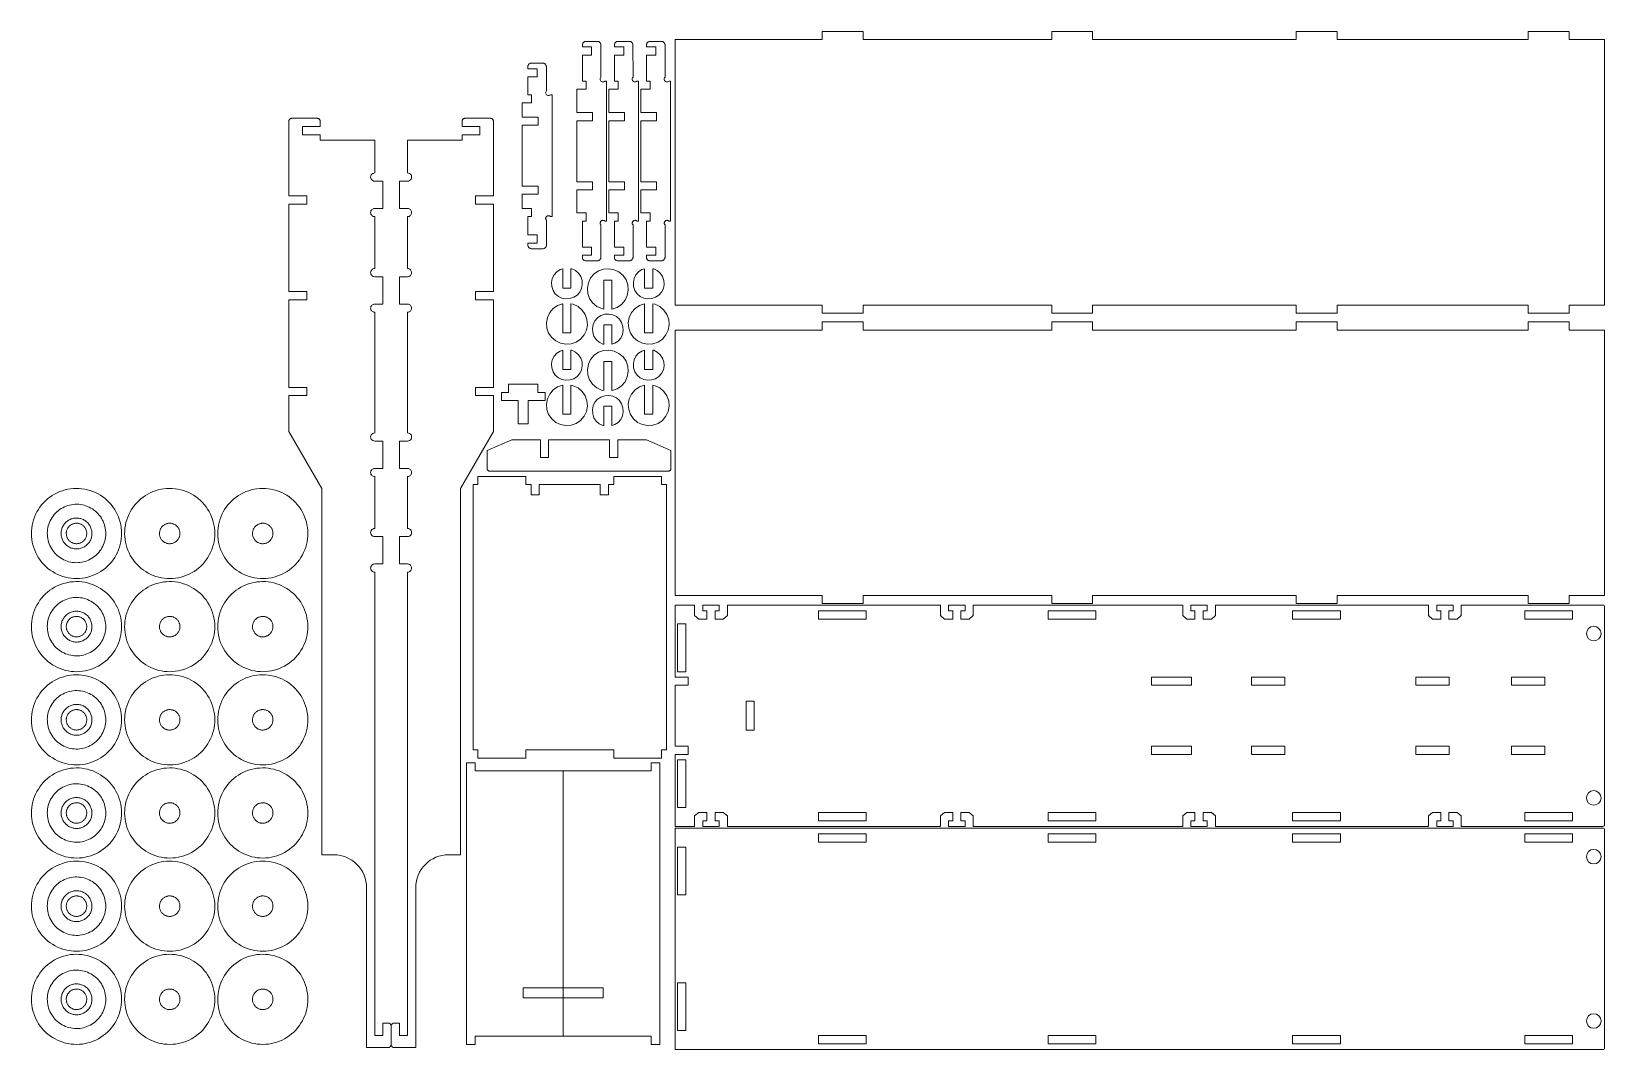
# Model space of a CAD drawing. Header units: millimetres. Extents: x -250 to 290, y -186 to 164.
import ezdxf

# ---------------------------------------------------------------- set-up
doc = ezdxf.new("R2010")
doc.units = ezdxf.units.MM
doc.header["$MEASUREMENT"] = 0
doc.layers.add('Camada 1', color=7, linetype='Continuous')

msp = doc.modelspace()

# ---------------------------------------------------------------- linework, layer by layer
at = {"layer": 'Camada 1', "color": 250, "lineweight": 20}
for points in [[(-81.3889, -167.8176), (-67.6107, -167.8176), (-67.6107, -164.3868), (-81.3889, -164.3868), (-81.3889, -167.8176)], [(-67.6109, -167.8176), (-53.8327, -167.8176), (-53.8327, -164.3868), (-67.6109, -164.3868), (-67.6109, -167.8176)]]:
    msp.add_lwpolyline(points, close=True, dxfattribs=at)
at = {"layer": 'Camada 1', "color": 240, "lineweight": 9}
for points, knots in [([(290.0498, 161.2354), (290.0498, 161.2354), (285.2132, 161.2348), (285.2132, 161.2348), (285.2132, 161.2348), (285.2132, 161.2348), (277.8983, 161.2348), (277.8983, 161.2348), (277.8983, 161.2348), (277.8983, 161.2348), (277.8983, 164.0491), (277.8983, 164.0491), (277.8983, 164.0491), (277.8983, 164.0491), (263.8268, 164.0491), (263.8268, 164.0491), (263.8268, 164.0491), (263.8268, 164.0491), (263.8268, 161.2348), (263.8268, 161.2348), (263.8268, 161.2348), (263.8268, 161.2348), (198.1599, 161.2348), (198.1599, 161.2348), (198.1599, 161.2348), (198.1599, 161.2348), (198.1599, 164.0491), (198.1599, 164.0491), (198.1599, 164.0491), (198.1599, 164.0491), (184.0884, 164.0491), (184.0884, 164.0491), (184.0884, 164.0491), (184.0884, 164.0491), (184.0884, 161.2348), (184.0884, 161.2348), (184.0884, 161.2348), (184.0884, 161.2348), (114.236, 161.2348), (114.236, 161.2348), (114.236, 161.2348), (114.236, 161.2348), (114.236, 164.0491), (114.236, 164.0491), (114.236, 164.0491), (114.236, 164.0491), (100.1645, 164.0491), (100.1645, 164.0491), (100.1645, 164.0491), (100.1645, 164.0491), (100.1645, 161.2348), (100.1645, 161.2348), (100.1645, 161.2348), (100.1645, 161.2348), (35.3674, 161.2348), (35.3674, 161.2348), (35.3674, 161.2348), (35.3674, 161.2348), (35.3674, 164.0491), (35.3674, 164.0491), (35.3674, 164.0491), (35.3674, 164.0491), (21.2958, 164.0491), (21.2958, 164.0491), (21.2958, 164.0491), (21.2958, 164.0491), (21.2958, 161.2348), (21.2958, 161.2348), (21.2958, 161.2348), (21.2958, 161.2348), (-29.1313, 161.2348), (-29.1313, 161.2348), (-29.1313, 161.2348), (-29.1313, 130.8593), (-29.1313, 100.4817), (-29.1313, 70.1026), (-29.1313, 70.1026), (-29.1313, 70.1026), (21.2958, 70.1026), (21.2958, 70.1026), (21.2958, 70.1026), (21.2958, 70.1026), (21.2958, 67.2883), (21.2958, 67.2883), (21.2958, 67.2883), (21.2958, 67.2883), (35.3674, 67.2883), (35.3674, 67.2883), (35.3674, 67.2883), (35.3674, 67.2883), (35.3674, 70.1026), (35.3674, 70.1026), (35.3674, 70.1026), (35.3674, 70.1026), (100.1645, 70.1026), (100.1645, 70.1026), (100.1645, 70.1026), (100.1645, 70.1026), (100.1645, 67.2883), (100.1645, 67.2883), (100.1645, 67.2883), (100.1645, 67.2883), (114.236, 67.2883), (114.236, 67.2883), (114.236, 67.2883), (114.236, 67.2883), (114.236, 70.1026), (114.236, 70.1026), (114.236, 70.1026), (114.236, 70.1026), (184.0884, 70.1026), (184.0884, 70.1026), (184.0884, 70.1026), (184.0884, 70.1026), (184.0884, 67.2883), (184.0884, 67.2883), (184.0884, 67.2883), (184.0884, 67.2883), (198.1599, 67.2883), (198.1599, 67.2883), (198.1599, 67.2883), (198.1599, 67.2883), (198.1599, 70.1026), (198.1599, 70.1026), (198.1599, 70.1026), (198.1599, 70.1026), (263.8268, 70.1026), (263.8268, 70.1026), (263.8268, 70.1026), (263.8268, 70.1026), (263.8268, 67.2883), (263.8268, 67.2883), (263.8268, 67.2883), (263.8268, 67.2883), (277.8983, 67.2883), (277.8983, 67.2883), (277.8983, 67.2883), (277.8983, 67.2883), (277.8983, 70.1026), (277.8983, 70.1026), (277.8983, 70.1026), (277.8983, 70.1026), (285.2132, 70.1026), (285.2132, 70.1026), (285.2132, 70.1026), (285.2132, 70.1026), (290.0498, 70.102), (290.0498, 70.102), (290.0498, 70.102), (290.0498, 70.102), (290.0498, 161.2354), (290.0498, 161.2354)], [0, 0, 0, 0, 0.02564103, 0.02564103, 0.02564103, 0.02564103, 0.05128205, 0.05128205, 0.05128205, 0.05128205, 0.07692308, 0.07692308, 0.07692308, 0.07692308, 0.1025641, 0.1025641, 0.1025641, 0.1025641, 0.12820513, 0.12820513, 0.12820513, 0.12820513, 0.15384615, 0.15384615, 0.15384615, 0.15384615, 0.17948718, 0.17948718, 0.17948718, 0.17948718, 0.20512821, 0.20512821, 0.20512821, 0.20512821, 0.23076923, 0.23076923, 0.23076923, 0.23076923, 0.25641026, 0.25641026, 0.25641026, 0.25641026, 0.28205128, 0.28205128, 0.28205128, 0.28205128, 0.30769231, 0.30769231, 0.30769231, 0.30769231, 0.33333333, 0.33333333, 0.33333333, 0.33333333, 0.35897436, 0.35897436, 0.35897436, 0.35897436, 0.38461538, 0.38461538, 0.38461538, 0.38461538, 0.41025641, 0.41025641, 0.41025641, 0.41025641, 0.43589744, 0.43589744, 0.43589744, 0.43589744, 0.46153846, 0.46153846, 0.46153846, 0.46153846, 0.48717949, 0.48717949, 0.48717949, 0.48717949, 0.51282051, 0.51282051, 0.51282051, 0.51282051, 0.53846154, 0.53846154, 0.53846154, 0.53846154, 0.56410256, 0.56410256, 0.56410256, 0.56410256, 0.58974359, 0.58974359, 0.58974359, 0.58974359, 0.61538462, 0.61538462, 0.61538462, 0.61538462, 0.64102564, 0.64102564, 0.64102564, 0.64102564, 0.66666667, 0.66666667, 0.66666667, 0.66666667, 0.69230769, 0.69230769, 0.69230769, 0.69230769, 0.71794872, 0.71794872, 0.71794872, 0.71794872, 0.74358974, 0.74358974, 0.74358974, 0.74358974, 0.76923077, 0.76923077, 0.76923077, 0.76923077, 0.79487179, 0.79487179, 0.79487179, 0.79487179, 0.82051282, 0.82051282, 0.82051282, 0.82051282, 0.84615385, 0.84615385, 0.84615385, 0.84615385, 0.87179487, 0.87179487, 0.87179487, 0.87179487, 0.8974359, 0.8974359, 0.8974359, 0.8974359, 0.92307692, 0.92307692, 0.92307692, 0.92307692, 0.94871795, 0.94871795, 0.94871795, 0.94871795, 1, 1, 1, 1]), ([(-60.7768, 85.7573), (-60.7768, 85.7573), (-60.6654, 85.6313), (-60.6654, 85.6313), (-60.6654, 85.6313), (-60.6654, 85.6313), (-60.5393, 85.5209), (-60.5393, 85.5209), (-60.5393, 85.5209), (-60.5393, 85.5209), (-60.4008, 85.4275), (-60.4008, 85.4275), (-60.4008, 85.4275), (-60.4008, 85.4275), (-60.25, 85.3532), (-60.25, 85.3532), (-60.25, 85.3532), (-60.25, 85.3532), (-60.0912, 85.2992), (-60.0912, 85.2992), (-60.0912, 85.2992), (-60.0912, 85.2992), (-59.9269, 85.2665), (-59.9269, 85.2665), (-59.9269, 85.2665), (-59.9269, 85.2665), (-59.7592, 85.2553), (-59.7592, 85.2553), (-59.7592, 85.2553), (-59.7592, 85.2553), (-55.9137, 85.2553), (-55.9137, 85.2553), (-55.9137, 85.2553), (-55.9137, 85.2553), (-55.7426, 85.271), (-55.7426, 85.271), (-55.7426, 85.271), (-55.7426, 85.271), (-55.5748, 85.3082), (-55.5748, 85.3082), (-55.5748, 85.3082), (-55.5748, 85.3082), (-55.4127, 85.3667), (-55.4127, 85.3667), (-55.4127, 85.3667), (-55.4127, 85.3667), (-55.2608, 85.4466), (-55.2608, 85.4466), (-55.2608, 85.4466), (-55.2608, 85.4466), (-55.12, 85.5446), (-55.12, 85.5446), (-55.12, 85.5446), (-55.12, 85.5446), (-54.994, 85.6617), (-54.994, 85.6617), (-54.994, 85.6617), (-54.994, 85.6617), (-54.8836, 85.7934), (-54.8836, 85.7934), (-54.8836, 85.7934), (-54.8836, 85.7934), (-54.7913, 85.9375), (-54.7913, 85.9375), (-54.7913, 85.9375), (-54.7913, 85.9375), (-54.7193, 86.0939), (-54.7193, 86.0939), (-54.7193, 86.0939), (-54.7193, 86.0939), (-54.6675, 86.2572), (-54.6675, 86.2572), (-54.6675, 86.2572), (-54.6675, 86.2572), (-54.6382, 86.426), (-54.6382, 86.426), (-54.6382, 86.426), (-54.6382, 86.426), (-54.6315, 86.5983), (-54.6315, 86.5983), (-54.6315, 86.5983), (-54.6315, 86.5983), (-54.6315, 97.6056), (-54.6315, 97.6056), (-54.6315, 97.6056), (-54.6315, 97.6056), (-54.7103, 97.6957), (-54.7103, 97.6957), (-54.7103, 97.6957), (-54.7103, 97.6957), (-54.7767, 97.7958), (-54.7767, 97.7958), (-54.7767, 97.7958), (-54.7767, 97.7958), (-54.8307, 97.9039), (-54.8307, 97.9039), (-54.8307, 97.9039), (-54.8307, 97.9039), (-54.869, 98.0176), (-54.869, 98.0176), (-54.869, 98.0176), (-54.869, 98.0176), (-54.8927, 98.1347), (-54.8927, 98.1347), (-54.8927, 98.1347), (-54.8927, 98.1347), (-54.9005, 98.2551), (-54.9005, 98.2551), (-54.9005, 98.2551), (-54.9005, 98.2551), (-54.8927, 98.3756), (-54.8927, 98.3756), (-54.8927, 98.3756), (-54.8927, 98.3756), (-54.869, 98.4927), (-54.869, 98.4927), (-54.869, 98.4927), (-54.869, 98.4927), (-54.8307, 98.6064), (-54.8307, 98.6064), (-54.8307, 98.6064), (-54.8307, 98.6064), (-54.7767, 98.7144), (-54.7767, 98.7144), (-54.7767, 98.7144), (-54.7767, 98.7144), (-54.7103, 98.8146), (-54.7103, 98.8146), (-54.7103, 98.8146), (-54.7103, 98.8146), (-54.6315, 98.9047), (-54.6315, 98.9047), (-54.6315, 98.9047), (-54.6315, 98.9047), (-54.5369, 98.988), (-54.5369, 98.988), (-54.5369, 98.988), (-54.5369, 98.988), (-54.4322, 99.0578), (-54.4322, 99.0578), (-54.4322, 99.0578), (-54.4322, 99.0578), (-54.3197, 99.1129), (-54.3197, 99.1129), (-54.3197, 99.1129), (-54.3197, 99.1129), (-54.2003, 99.1535), (-54.2003, 99.1535), (-54.2003, 99.1535), (-54.2003, 99.1535), (-54.0765, 99.1782), (-54.0765, 99.1782), (-54.0765, 99.1782), (-54.0765, 99.1782), (-53.9515, 99.1872), (-53.9515, 99.1872), (-53.9515, 99.1872), (-53.9515, 99.1872), (-53.8255, 99.1782), (-53.8255, 99.1782), (-53.8255, 99.1782), (-53.8255, 99.1782), (-53.7028, 99.1535), (-53.7028, 99.1535), (-53.7028, 99.1535), (-53.7028, 99.1535), (-53.5834, 99.1129), (-53.5834, 99.1129), (-53.5834, 99.1129), (-53.5834, 99.1129), (-53.4709, 99.0578), (-53.4709, 99.0578), (-53.4709, 99.0578), (-53.4709, 99.0578), (-53.3662, 98.988), (-53.3662, 98.988), (-53.3662, 98.988), (-53.3662, 98.988), (-53.2716, 98.9047), (-53.2716, 98.9047), (-53.2716, 98.9047), (-53.2716, 98.9047), (-52.7076, 98.9047), (-52.7076, 98.9047), (-52.7076, 98.9047), (-52.7076, 98.9047), (-52.7076, 146.9922), (-52.7076, 146.9922), (-52.7076, 146.9922), (-52.7076, 146.9922), (-53.2716, 146.9922), (-53.2716, 146.9922), (-53.2716, 146.9922), (-53.2716, 146.9922), (-53.4709, 146.8391), (-53.4709, 146.8391), (-53.4709, 146.8391), (-53.4709, 146.8391), (-53.7028, 146.7435), (-53.7028, 146.7435), (-53.7028, 146.7435), (-53.7028, 146.7435), (-53.9515, 146.7108), (-53.9515, 146.7108), (-53.9515, 146.7108), (-53.9515, 146.7108), (-54.2003, 146.7435), (-54.2003, 146.7435), (-54.2003, 146.7435), (-54.2003, 146.7435), (-54.4322, 146.8391), (-54.4322, 146.8391), (-54.4322, 146.8391), (-54.4322, 146.8391), (-54.6315, 146.9922), (-54.6315, 146.9922), (-54.6315, 146.9922), (-54.6315, 146.9922), (-54.7835, 147.1915), (-54.7835, 147.1915), (-54.7835, 147.1915), (-54.7835, 147.1915), (-54.8803, 147.4234), (-54.8803, 147.4234), (-54.8803, 147.4234), (-54.8803, 147.4234), (-54.9129, 147.6722), (-54.9129, 147.6722), (-54.9129, 147.6722), (-54.9129, 147.6722), (-54.8803, 147.921), (-54.8803, 147.921), (-54.8803, 147.921), (-54.8803, 147.921), (-54.7835, 148.1529), (-54.7835, 148.1529), (-54.7835, 148.1529), (-54.7835, 148.1529), (-54.6315, 148.3521), (-54.6315, 148.3521), (-54.6315, 148.3521), (-54.6315, 148.3521), (-54.6416, 159.5272), (-54.6416, 159.5272), (-54.6416, 159.5272), (-54.6416, 159.5272), (-54.6743, 159.6915), (-54.6743, 159.6915), (-54.6743, 159.6915), (-54.6743, 159.6915), (-54.7283, 159.8503), (-54.7283, 159.8503), (-54.7283, 159.8503), (-54.7283, 159.8503), (-54.8026, 160.0011), (-54.8026, 160.0011), (-54.8026, 160.0011), (-54.8026, 160.0011), (-54.896, 160.1407), (-54.896, 160.1407), (-54.896, 160.1407), (-54.896, 160.1407), (-55.0063, 160.2668), (-55.0063, 160.2668), (-55.0063, 160.2668), (-55.0063, 160.2668), (-55.1324, 160.3771), (-55.1324, 160.3771), (-55.1324, 160.3771), (-55.1324, 160.3771), (-55.272, 160.4705), (-55.272, 160.4705), (-55.272, 160.4705), (-55.272, 160.4705), (-55.4229, 160.5448), (-55.4229, 160.5448), (-55.4229, 160.5448), (-55.4229, 160.5448), (-55.5816, 160.5977), (-55.5816, 160.5977), (-55.5816, 160.5977), (-55.5816, 160.5977), (-55.7459, 160.6304), (-55.7459, 160.6304), (-55.7459, 160.6304), (-55.7459, 160.6304), (-55.9137, 160.6416), (-55.9137, 160.6416), (-55.9137, 160.6416), (-55.9137, 160.6416), (-59.7592, 160.6416), (-59.7592, 160.6416), (-59.7592, 160.6416), (-59.7592, 160.6416), (-59.9269, 160.6304), (-59.9269, 160.6304), (-59.9269, 160.6304), (-59.9269, 160.6304), (-60.0912, 160.5977), (-60.0912, 160.5977), (-60.0912, 160.5977), (-60.0912, 160.5977), (-60.25, 160.5448), (-60.25, 160.5448), (-60.25, 160.5448), (-60.25, 160.5448), (-60.4008, 160.4705), (-60.4008, 160.4705), (-60.4008, 160.4705), (-60.4008, 160.4705), (-60.5393, 160.3771), (-60.5393, 160.3771), (-60.5393, 160.3771), (-60.5393, 160.3771), (-60.6654, 160.2668), (-60.6654, 160.2668), (-60.6654, 160.2668), (-60.6654, 160.2668), (-60.7768, 160.1407), (-60.7768, 160.1407), (-60.7768, 160.1407), (-60.7768, 160.1407), (-60.8691, 160.0011), (-60.8691, 160.0011), (-60.8691, 160.0011), (-60.8691, 160.0011), (-60.9434, 159.8503), (-60.9434, 159.8503), (-60.9434, 159.8503), (-60.9434, 159.8503), (-60.9975, 159.6915), (-60.9975, 159.6915), (-60.9975, 159.6915), (-60.9975, 159.6915), (-61.0301, 159.5272), (-61.0301, 159.5272), (-61.0301, 159.5272), (-61.0301, 159.5272), (-61.0414, 159.3594), (-61.0414, 159.3594), (-61.0414, 159.3594), (-61.0414, 159.3594), (-61.0414, 158.7189), (-61.0414, 158.7189), (-61.0414, 158.7189), (-61.0414, 158.7189), (-57.8364, 158.7189), (-57.8364, 158.7189), (-57.8364, 158.7189), (-57.8364, 158.7189), (-57.8364, 155.9046), (-57.8364, 155.9046), (-57.8364, 155.9046), (-57.8364, 155.9046), (-61.0414, 155.9046), (-61.0414, 155.9046), (-61.0414, 155.9046), (-61.0414, 155.9046), (-61.0414, 146.9922), (-61.0414, 146.9922), (-61.0414, 146.9922), (-61.0414, 146.9922), (-59.7592, 146.9922), (-59.7592, 146.9922), (-59.7592, 146.9922), (-59.7592, 146.9922), (-59.7592, 144.1779), (-59.7592, 144.1779), (-59.7592, 144.1779), (-59.7592, 144.1779), (-62.9641, 144.1779), (-62.9641, 144.1779), (-62.9641, 144.1779), (-62.9641, 144.1779), (-62.9641, 136.192), (-62.9641, 136.192), (-62.9641, 136.192), (-62.9641, 136.192), (-57.5167, 136.192), (-57.5167, 136.192), (-57.5167, 136.192), (-57.5167, 136.192), (-57.5167, 133.3777), (-57.5167, 133.3777), (-57.5167, 133.3777), (-57.5167, 133.3777), (-62.9641, 133.3777), (-62.9641, 133.3777), (-62.9641, 133.3777), (-62.9641, 133.3777), (-62.9641, 112.4449), (-62.9641, 112.4449), (-62.9641, 112.4449), (-62.9641, 112.4449), (-57.5167, 112.4449), (-57.5167, 112.4449), (-57.5167, 112.4449), (-57.5167, 112.4449), (-57.5167, 109.6441), (-57.5167, 109.6441), (-57.5167, 109.6441), (-57.5167, 109.6441), (-62.9641, 109.6441), (-62.9641, 109.6441), (-62.9641, 109.6441), (-62.9641, 109.6441), (-62.9641, 101.719), (-62.9641, 101.719), (-62.9641, 101.719), (-62.9641, 101.719), (-59.7592, 101.719), (-59.7592, 101.719), (-59.7592, 101.719), (-59.7592, 101.719), (-59.7592, 98.9047), (-59.7592, 98.9047), (-59.7592, 98.9047), (-59.7592, 98.9047), (-61.0414, 98.9047), (-61.0414, 98.9047), (-61.0414, 98.9047), (-61.0414, 98.9047), (-61.0414, 89.9934), (-61.0414, 89.9934), (-61.0414, 89.9934), (-61.0414, 89.9934), (-57.8364, 89.9934), (-57.8364, 89.9934), (-57.8364, 89.9934), (-57.8364, 89.9934), (-57.8364, 87.1791), (-57.8364, 87.1791), (-57.8364, 87.1791), (-57.8364, 87.1791), (-61.0414, 87.1791), (-61.0414, 87.1791), (-61.0414, 87.1791), (-61.0414, 87.1791), (-61.0414, 86.5375), (-61.0414, 86.5375), (-61.0414, 86.5375), (-61.0414, 86.5375), (-61.0301, 86.3709), (-61.0301, 86.3709), (-61.0301, 86.3709), (-61.0301, 86.3709), (-60.9975, 86.2054), (-60.9975, 86.2054), (-60.9975, 86.2054), (-60.9975, 86.2054), (-60.9434, 86.0467), (-60.9434, 86.0467), (-60.9434, 86.0467), (-60.9434, 86.0467), (-60.8691, 85.8969), (-60.8691, 85.8969), (-60.8691, 85.8969), (-60.8691, 85.8969), (-60.7768, 85.7573), (-60.7768, 85.7573)], [0, 0, 0, 0, 0.00862069, 0.00862069, 0.00862069, 0.00862069, 0.01724138, 0.01724138, 0.01724138, 0.01724138, 0.02586207, 0.02586207, 0.02586207, 0.02586207, 0.03448276, 0.03448276, 0.03448276, 0.03448276, 0.04310345, 0.04310345, 0.04310345, 0.04310345, 0.05172414, 0.05172414, 0.05172414, 0.05172414, 0.06034483, 0.06034483, 0.06034483, 0.06034483, 0.06896552, 0.06896552, 0.06896552, 0.06896552, 0.07758621, 0.07758621, 0.07758621, 0.07758621, 0.0862069, 0.0862069, 0.0862069, 0.0862069, 0.09482759, 0.09482759, 0.09482759, 0.09482759, 0.10344828, 0.10344828, 0.10344828, 0.10344828, 0.11206897, 0.11206897, 0.11206897, 0.11206897, 0.12068966, 0.12068966, 0.12068966, 0.12068966, 0.12931034, 0.12931034, 0.12931034, 0.12931034, 0.13793103, 0.13793103, 0.13793103, 0.13793103, 0.14655172, 0.14655172, 0.14655172, 0.14655172, 0.15517241, 0.15517241, 0.15517241, 0.15517241, 0.1637931, 0.1637931, 0.1637931, 0.1637931, 0.17241379, 0.17241379, 0.17241379, 0.17241379, 0.18103448, 0.18103448, 0.18103448, 0.18103448, 0.18965517, 0.18965517, 0.18965517, 0.18965517, 0.19827586, 0.19827586, 0.19827586, 0.19827586, 0.20689655, 0.20689655, 0.20689655, 0.20689655, 0.21551724, 0.21551724, 0.21551724, 0.21551724, 0.22413793, 0.22413793, 0.22413793, 0.22413793, 0.23275862, 0.23275862, 0.23275862, 0.23275862, 0.24137931, 0.24137931, 0.24137931, 0.24137931, 0.25, 0.25, 0.25, 0.25, 0.25862069, 0.25862069, 0.25862069, 0.25862069, 0.26724138, 0.26724138, 0.26724138, 0.26724138, 0.27586207, 0.27586207, 0.27586207, 0.27586207, 0.28448276, 0.28448276, 0.28448276, 0.28448276, 0.29310345, 0.29310345, 0.29310345, 0.29310345, 0.30172414, 0.30172414, 0.30172414, 0.30172414, 0.31034483, 0.31034483, 0.31034483, 0.31034483, 0.31896552, 0.31896552, 0.31896552, 0.31896552, 0.32758621, 0.32758621, 0.32758621, 0.32758621, 0.3362069, 0.3362069, 0.3362069, 0.3362069, 0.34482759, 0.34482759, 0.34482759, 0.34482759, 0.35344828, 0.35344828, 0.35344828, 0.35344828, 0.36206897, 0.36206897, 0.36206897, 0.36206897, 0.37068966, 0.37068966, 0.37068966, 0.37068966, 0.37931034, 0.37931034, 0.37931034, 0.37931034, 0.38793103, 0.38793103, 0.38793103, 0.38793103, 0.39655172, 0.39655172, 0.39655172, 0.39655172, 0.40517241, 0.40517241, 0.40517241, 0.40517241, 0.4137931, 0.4137931, 0.4137931, 0.4137931, 0.42241379, 0.42241379, 0.42241379, 0.42241379, 0.43103448, 0.43103448, 0.43103448, 0.43103448, 0.43965517, 0.43965517, 0.43965517, 0.43965517, 0.44827586, 0.44827586, 0.44827586, 0.44827586, 0.45689655, 0.45689655, 0.45689655, 0.45689655, 0.46551724, 0.46551724, 0.46551724, 0.46551724, 0.47413793, 0.47413793, 0.47413793, 0.47413793, 0.48275862, 0.48275862, 0.48275862, 0.48275862, 0.49137931, 0.49137931, 0.49137931, 0.49137931, 0.5, 0.5, 0.5, 0.5, 0.50862069, 0.50862069, 0.50862069, 0.50862069, 0.51724138, 0.51724138, 0.51724138, 0.51724138, 0.52586207, 0.52586207, 0.52586207, 0.52586207, 0.53448276, 0.53448276, 0.53448276, 0.53448276, 0.54310345, 0.54310345, 0.54310345, 0.54310345, 0.55172414, 0.55172414, 0.55172414, 0.55172414, 0.56034483, 0.56034483, 0.56034483, 0.56034483, 0.56896552, 0.56896552, 0.56896552, 0.56896552, 0.57758621, 0.57758621, 0.57758621, 0.57758621, 0.5862069, 0.5862069, 0.5862069, 0.5862069, 0.59482759, 0.59482759, 0.59482759, 0.59482759, 0.60344828, 0.60344828, 0.60344828, 0.60344828, 0.61206897, 0.61206897, 0.61206897, 0.61206897, 0.62068966, 0.62068966, 0.62068966, 0.62068966, 0.62931034, 0.62931034, 0.62931034, 0.62931034, 0.63793103, 0.63793103, 0.63793103, 0.63793103, 0.64655172, 0.64655172, 0.64655172, 0.64655172, 0.65517241, 0.65517241, 0.65517241, 0.65517241, 0.6637931, 0.6637931, 0.6637931, 0.6637931, 0.67241379, 0.67241379, 0.67241379, 0.67241379, 0.68103448, 0.68103448, 0.68103448, 0.68103448, 0.68965517, 0.68965517, 0.68965517, 0.68965517, 0.69827586, 0.69827586, 0.69827586, 0.69827586, 0.70689655, 0.70689655, 0.70689655, 0.70689655, 0.71551724, 0.71551724, 0.71551724, 0.71551724, 0.72413793, 0.72413793, 0.72413793, 0.72413793, 0.73275862, 0.73275862, 0.73275862, 0.73275862, 0.74137931, 0.74137931, 0.74137931, 0.74137931, 0.75, 0.75, 0.75, 0.75, 0.75862069, 0.75862069, 0.75862069, 0.75862069, 0.76724138, 0.76724138, 0.76724138, 0.76724138, 0.77586207, 0.77586207, 0.77586207, 0.77586207, 0.78448276, 0.78448276, 0.78448276, 0.78448276, 0.79310345, 0.79310345, 0.79310345, 0.79310345, 0.80172414, 0.80172414, 0.80172414, 0.80172414, 0.81034483, 0.81034483, 0.81034483, 0.81034483, 0.81896552, 0.81896552, 0.81896552, 0.81896552, 0.82758621, 0.82758621, 0.82758621, 0.82758621, 0.8362069, 0.8362069, 0.8362069, 0.8362069, 0.84482759, 0.84482759, 0.84482759, 0.84482759, 0.85344828, 0.85344828, 0.85344828, 0.85344828, 0.86206897, 0.86206897, 0.86206897, 0.86206897, 0.87068966, 0.87068966, 0.87068966, 0.87068966, 0.87931034, 0.87931034, 0.87931034, 0.87931034, 0.88793103, 0.88793103, 0.88793103, 0.88793103, 0.89655172, 0.89655172, 0.89655172, 0.89655172, 0.90517241, 0.90517241, 0.90517241, 0.90517241, 0.9137931, 0.9137931, 0.9137931, 0.9137931, 0.92241379, 0.92241379, 0.92241379, 0.92241379, 0.93103448, 0.93103448, 0.93103448, 0.93103448, 0.93965517, 0.93965517, 0.93965517, 0.93965517, 0.94827586, 0.94827586, 0.94827586, 0.94827586, 0.95689655, 0.95689655, 0.95689655, 0.95689655, 0.96551724, 0.96551724, 0.96551724, 0.96551724, 0.97413793, 0.97413793, 0.97413793, 0.97413793, 0.98275862, 0.98275862, 0.98275862, 0.98275862, 1, 1, 1, 1]), ([(-49.7768, 85.7573), (-49.7768, 85.7573), (-49.6654, 85.6313), (-49.6654, 85.6313), (-49.6654, 85.6313), (-49.6654, 85.6313), (-49.5393, 85.5209), (-49.5393, 85.5209), (-49.5393, 85.5209), (-49.5393, 85.5209), (-49.4008, 85.4275), (-49.4008, 85.4275), (-49.4008, 85.4275), (-49.4008, 85.4275), (-49.25, 85.3532), (-49.25, 85.3532), (-49.25, 85.3532), (-49.25, 85.3532), (-49.0912, 85.2992), (-49.0912, 85.2992), (-49.0912, 85.2992), (-49.0912, 85.2992), (-48.9269, 85.2665), (-48.9269, 85.2665), (-48.9269, 85.2665), (-48.9269, 85.2665), (-48.7592, 85.2553), (-48.7592, 85.2553), (-48.7592, 85.2553), (-48.7592, 85.2553), (-44.9137, 85.2553), (-44.9137, 85.2553), (-44.9137, 85.2553), (-44.9137, 85.2553), (-44.7426, 85.271), (-44.7426, 85.271), (-44.7426, 85.271), (-44.7426, 85.271), (-44.5748, 85.3082), (-44.5748, 85.3082), (-44.5748, 85.3082), (-44.5748, 85.3082), (-44.4127, 85.3667), (-44.4127, 85.3667), (-44.4127, 85.3667), (-44.4127, 85.3667), (-44.2608, 85.4466), (-44.2608, 85.4466), (-44.2608, 85.4466), (-44.2608, 85.4466), (-44.12, 85.5446), (-44.12, 85.5446), (-44.12, 85.5446), (-44.12, 85.5446), (-43.994, 85.6617), (-43.994, 85.6617), (-43.994, 85.6617), (-43.994, 85.6617), (-43.8836, 85.7934), (-43.8836, 85.7934), (-43.8836, 85.7934), (-43.8836, 85.7934), (-43.7913, 85.9375), (-43.7913, 85.9375), (-43.7913, 85.9375), (-43.7913, 85.9375), (-43.7193, 86.0939), (-43.7193, 86.0939), (-43.7193, 86.0939), (-43.7193, 86.0939), (-43.6675, 86.2572), (-43.6675, 86.2572), (-43.6675, 86.2572), (-43.6675, 86.2572), (-43.6382, 86.426), (-43.6382, 86.426), (-43.6382, 86.426), (-43.6382, 86.426), (-43.6315, 86.5983), (-43.6315, 86.5983), (-43.6315, 86.5983), (-43.6315, 86.5983), (-43.6315, 97.6056), (-43.6315, 97.6056), (-43.6315, 97.6056), (-43.6315, 97.6056), (-43.7103, 97.6957), (-43.7103, 97.6957), (-43.7103, 97.6957), (-43.7103, 97.6957), (-43.7767, 97.7958), (-43.7767, 97.7958), (-43.7767, 97.7958), (-43.7767, 97.7958), (-43.8307, 97.9039), (-43.8307, 97.9039), (-43.8307, 97.9039), (-43.8307, 97.9039), (-43.869, 98.0176), (-43.869, 98.0176), (-43.869, 98.0176), (-43.869, 98.0176), (-43.8927, 98.1347), (-43.8927, 98.1347), (-43.8927, 98.1347), (-43.8927, 98.1347), (-43.9005, 98.2551), (-43.9005, 98.2551), (-43.9005, 98.2551), (-43.9005, 98.2551), (-43.8927, 98.3756), (-43.8927, 98.3756), (-43.8927, 98.3756), (-43.8927, 98.3756), (-43.869, 98.4927), (-43.869, 98.4927), (-43.869, 98.4927), (-43.869, 98.4927), (-43.8307, 98.6064), (-43.8307, 98.6064), (-43.8307, 98.6064), (-43.8307, 98.6064), (-43.7767, 98.7144), (-43.7767, 98.7144), (-43.7767, 98.7144), (-43.7767, 98.7144), (-43.7103, 98.8146), (-43.7103, 98.8146), (-43.7103, 98.8146), (-43.7103, 98.8146), (-43.6315, 98.9047), (-43.6315, 98.9047), (-43.6315, 98.9047), (-43.6315, 98.9047), (-43.5369, 98.988), (-43.5369, 98.988), (-43.5369, 98.988), (-43.5369, 98.988), (-43.4322, 99.0578), (-43.4322, 99.0578), (-43.4322, 99.0578), (-43.4322, 99.0578), (-43.3197, 99.1129), (-43.3197, 99.1129), (-43.3197, 99.1129), (-43.3197, 99.1129), (-43.2003, 99.1535), (-43.2003, 99.1535), (-43.2003, 99.1535), (-43.2003, 99.1535), (-43.0765, 99.1782), (-43.0765, 99.1782), (-43.0765, 99.1782), (-43.0765, 99.1782), (-42.9515, 99.1872), (-42.9515, 99.1872), (-42.9515, 99.1872), (-42.9515, 99.1872), (-42.8255, 99.1782), (-42.8255, 99.1782), (-42.8255, 99.1782), (-42.8255, 99.1782), (-42.7028, 99.1535), (-42.7028, 99.1535), (-42.7028, 99.1535), (-42.7028, 99.1535), (-42.5834, 99.1129), (-42.5834, 99.1129), (-42.5834, 99.1129), (-42.5834, 99.1129), (-42.4709, 99.0578), (-42.4709, 99.0578), (-42.4709, 99.0578), (-42.4709, 99.0578), (-42.3662, 98.988), (-42.3662, 98.988), (-42.3662, 98.988), (-42.3662, 98.988), (-42.2716, 98.9047), (-42.2716, 98.9047), (-42.2716, 98.9047), (-42.2716, 98.9047), (-41.7076, 98.9047), (-41.7076, 98.9047), (-41.7076, 98.9047), (-41.7076, 98.9047), (-41.7076, 146.9922), (-41.7076, 146.9922), (-41.7076, 146.9922), (-41.7076, 146.9922), (-42.2716, 146.9922), (-42.2716, 146.9922), (-42.2716, 146.9922), (-42.2716, 146.9922), (-42.4709, 146.8391), (-42.4709, 146.8391), (-42.4709, 146.8391), (-42.4709, 146.8391), (-42.7028, 146.7435), (-42.7028, 146.7435), (-42.7028, 146.7435), (-42.7028, 146.7435), (-42.9515, 146.7108), (-42.9515, 146.7108), (-42.9515, 146.7108), (-42.9515, 146.7108), (-43.2003, 146.7435), (-43.2003, 146.7435), (-43.2003, 146.7435), (-43.2003, 146.7435), (-43.4322, 146.8391), (-43.4322, 146.8391), (-43.4322, 146.8391), (-43.4322, 146.8391), (-43.6315, 146.9922), (-43.6315, 146.9922), (-43.6315, 146.9922), (-43.6315, 146.9922), (-43.7835, 147.1915), (-43.7835, 147.1915), (-43.7835, 147.1915), (-43.7835, 147.1915), (-43.8803, 147.4234), (-43.8803, 147.4234), (-43.8803, 147.4234), (-43.8803, 147.4234), (-43.9129, 147.6722), (-43.9129, 147.6722), (-43.9129, 147.6722), (-43.9129, 147.6722), (-43.8803, 147.921), (-43.8803, 147.921), (-43.8803, 147.921), (-43.8803, 147.921), (-43.7835, 148.1529), (-43.7835, 148.1529), (-43.7835, 148.1529), (-43.7835, 148.1529), (-43.6315, 148.3521), (-43.6315, 148.3521), (-43.6315, 148.3521), (-43.6315, 148.3521), (-43.6416, 159.5272), (-43.6416, 159.5272), (-43.6416, 159.5272), (-43.6416, 159.5272), (-43.6743, 159.6915), (-43.6743, 159.6915), (-43.6743, 159.6915), (-43.6743, 159.6915), (-43.7283, 159.8503), (-43.7283, 159.8503), (-43.7283, 159.8503), (-43.7283, 159.8503), (-43.8026, 160.0011), (-43.8026, 160.0011), (-43.8026, 160.0011), (-43.8026, 160.0011), (-43.896, 160.1407), (-43.896, 160.1407), (-43.896, 160.1407), (-43.896, 160.1407), (-44.0063, 160.2668), (-44.0063, 160.2668), (-44.0063, 160.2668), (-44.0063, 160.2668), (-44.1324, 160.3771), (-44.1324, 160.3771), (-44.1324, 160.3771), (-44.1324, 160.3771), (-44.272, 160.4705), (-44.272, 160.4705), (-44.272, 160.4705), (-44.272, 160.4705), (-44.4229, 160.5448), (-44.4229, 160.5448), (-44.4229, 160.5448), (-44.4229, 160.5448), (-44.5816, 160.5977), (-44.5816, 160.5977), (-44.5816, 160.5977), (-44.5816, 160.5977), (-44.7459, 160.6304), (-44.7459, 160.6304), (-44.7459, 160.6304), (-44.7459, 160.6304), (-44.9137, 160.6416), (-44.9137, 160.6416), (-44.9137, 160.6416), (-44.9137, 160.6416), (-48.7592, 160.6416), (-48.7592, 160.6416), (-48.7592, 160.6416), (-48.7592, 160.6416), (-48.9269, 160.6304), (-48.9269, 160.6304), (-48.9269, 160.6304), (-48.9269, 160.6304), (-49.0912, 160.5977), (-49.0912, 160.5977), (-49.0912, 160.5977), (-49.0912, 160.5977), (-49.25, 160.5448), (-49.25, 160.5448), (-49.25, 160.5448), (-49.25, 160.5448), (-49.4008, 160.4705), (-49.4008, 160.4705), (-49.4008, 160.4705), (-49.4008, 160.4705), (-49.5393, 160.3771), (-49.5393, 160.3771), (-49.5393, 160.3771), (-49.5393, 160.3771), (-49.6654, 160.2668), (-49.6654, 160.2668), (-49.6654, 160.2668), (-49.6654, 160.2668), (-49.7768, 160.1407), (-49.7768, 160.1407), (-49.7768, 160.1407), (-49.7768, 160.1407), (-49.8691, 160.0011), (-49.8691, 160.0011), (-49.8691, 160.0011), (-49.8691, 160.0011), (-49.9434, 159.8503), (-49.9434, 159.8503), (-49.9434, 159.8503), (-49.9434, 159.8503), (-49.9975, 159.6915), (-49.9975, 159.6915), (-49.9975, 159.6915), (-49.9975, 159.6915), (-50.0301, 159.5272), (-50.0301, 159.5272), (-50.0301, 159.5272), (-50.0301, 159.5272), (-50.0414, 159.3594), (-50.0414, 159.3594), (-50.0414, 159.3594), (-50.0414, 159.3594), (-50.0414, 158.7189), (-50.0414, 158.7189), (-50.0414, 158.7189), (-50.0414, 158.7189), (-46.8364, 158.7189), (-46.8364, 158.7189), (-46.8364, 158.7189), (-46.8364, 158.7189), (-46.8364, 155.9046), (-46.8364, 155.9046), (-46.8364, 155.9046), (-46.8364, 155.9046), (-50.0414, 155.9046), (-50.0414, 155.9046), (-50.0414, 155.9046), (-50.0414, 155.9046), (-50.0414, 146.9922), (-50.0414, 146.9922), (-50.0414, 146.9922), (-50.0414, 146.9922), (-48.7592, 146.9922), (-48.7592, 146.9922), (-48.7592, 146.9922), (-48.7592, 146.9922), (-48.7592, 144.1779), (-48.7592, 144.1779), (-48.7592, 144.1779), (-48.7592, 144.1779), (-51.9641, 144.1779), (-51.9641, 144.1779), (-51.9641, 144.1779), (-51.9641, 144.1779), (-51.9641, 136.192), (-51.9641, 136.192), (-51.9641, 136.192), (-51.9641, 136.192), (-46.5167, 136.192), (-46.5167, 136.192), (-46.5167, 136.192), (-46.5167, 136.192), (-46.5167, 133.3777), (-46.5167, 133.3777), (-46.5167, 133.3777), (-46.5167, 133.3777), (-51.9641, 133.3777), (-51.9641, 133.3777), (-51.9641, 133.3777), (-51.9641, 133.3777), (-51.9641, 112.4449), (-51.9641, 112.4449), (-51.9641, 112.4449), (-51.9641, 112.4449), (-46.5167, 112.4449), (-46.5167, 112.4449), (-46.5167, 112.4449), (-46.5167, 112.4449), (-46.5167, 109.6441), (-46.5167, 109.6441), (-46.5167, 109.6441), (-46.5167, 109.6441), (-51.9641, 109.6441), (-51.9641, 109.6441), (-51.9641, 109.6441), (-51.9641, 109.6441), (-51.9641, 101.719), (-51.9641, 101.719), (-51.9641, 101.719), (-51.9641, 101.719), (-48.7592, 101.719), (-48.7592, 101.719), (-48.7592, 101.719), (-48.7592, 101.719), (-48.7592, 98.9047), (-48.7592, 98.9047), (-48.7592, 98.9047), (-48.7592, 98.9047), (-50.0414, 98.9047), (-50.0414, 98.9047), (-50.0414, 98.9047), (-50.0414, 98.9047), (-50.0414, 89.9934), (-50.0414, 89.9934), (-50.0414, 89.9934), (-50.0414, 89.9934), (-46.8364, 89.9934), (-46.8364, 89.9934), (-46.8364, 89.9934), (-46.8364, 89.9934), (-46.8364, 87.1791), (-46.8364, 87.1791), (-46.8364, 87.1791), (-46.8364, 87.1791), (-50.0414, 87.1791), (-50.0414, 87.1791), (-50.0414, 87.1791), (-50.0414, 87.1791), (-50.0414, 86.5375), (-50.0414, 86.5375), (-50.0414, 86.5375), (-50.0414, 86.5375), (-50.0301, 86.3709), (-50.0301, 86.3709), (-50.0301, 86.3709), (-50.0301, 86.3709), (-49.9975, 86.2054), (-49.9975, 86.2054), (-49.9975, 86.2054), (-49.9975, 86.2054), (-49.9434, 86.0467), (-49.9434, 86.0467), (-49.9434, 86.0467), (-49.9434, 86.0467), (-49.8691, 85.8969), (-49.8691, 85.8969), (-49.8691, 85.8969), (-49.8691, 85.8969), (-49.7768, 85.7573), (-49.7768, 85.7573)], [0, 0, 0, 0, 0.00862069, 0.00862069, 0.00862069, 0.00862069, 0.01724138, 0.01724138, 0.01724138, 0.01724138, 0.02586207, 0.02586207, 0.02586207, 0.02586207, 0.03448276, 0.03448276, 0.03448276, 0.03448276, 0.04310345, 0.04310345, 0.04310345, 0.04310345, 0.05172414, 0.05172414, 0.05172414, 0.05172414, 0.06034483, 0.06034483, 0.06034483, 0.06034483, 0.06896552, 0.06896552, 0.06896552, 0.06896552, 0.07758621, 0.07758621, 0.07758621, 0.07758621, 0.0862069, 0.0862069, 0.0862069, 0.0862069, 0.09482759, 0.09482759, 0.09482759, 0.09482759, 0.10344828, 0.10344828, 0.10344828, 0.10344828, 0.11206897, 0.11206897, 0.11206897, 0.11206897, 0.12068966, 0.12068966, 0.12068966, 0.12068966, 0.12931034, 0.12931034, 0.12931034, 0.12931034, 0.13793103, 0.13793103, 0.13793103, 0.13793103, 0.14655172, 0.14655172, 0.14655172, 0.14655172, 0.15517241, 0.15517241, 0.15517241, 0.15517241, 0.1637931, 0.1637931, 0.1637931, 0.1637931, 0.17241379, 0.17241379, 0.17241379, 0.17241379, 0.18103448, 0.18103448, 0.18103448, 0.18103448, 0.18965517, 0.18965517, 0.18965517, 0.18965517, 0.19827586, 0.19827586, 0.19827586, 0.19827586, 0.20689655, 0.20689655, 0.20689655, 0.20689655, 0.21551724, 0.21551724, 0.21551724, 0.21551724, 0.22413793, 0.22413793, 0.22413793, 0.22413793, 0.23275862, 0.23275862, 0.23275862, 0.23275862, 0.24137931, 0.24137931, 0.24137931, 0.24137931, 0.25, 0.25, 0.25, 0.25, 0.25862069, 0.25862069, 0.25862069, 0.25862069, 0.26724138, 0.26724138, 0.26724138, 0.26724138, 0.27586207, 0.27586207, 0.27586207, 0.27586207, 0.28448276, 0.28448276, 0.28448276, 0.28448276, 0.29310345, 0.29310345, 0.29310345, 0.29310345, 0.30172414, 0.30172414, 0.30172414, 0.30172414, 0.31034483, 0.31034483, 0.31034483, 0.31034483, 0.31896552, 0.31896552, 0.31896552, 0.31896552, 0.32758621, 0.32758621, 0.32758621, 0.32758621, 0.3362069, 0.3362069, 0.3362069, 0.3362069, 0.34482759, 0.34482759, 0.34482759, 0.34482759, 0.35344828, 0.35344828, 0.35344828, 0.35344828, 0.36206897, 0.36206897, 0.36206897, 0.36206897, 0.37068966, 0.37068966, 0.37068966, 0.37068966, 0.37931034, 0.37931034, 0.37931034, 0.37931034, 0.38793103, 0.38793103, 0.38793103, 0.38793103, 0.39655172, 0.39655172, 0.39655172, 0.39655172, 0.40517241, 0.40517241, 0.40517241, 0.40517241, 0.4137931, 0.4137931, 0.4137931, 0.4137931, 0.42241379, 0.42241379, 0.42241379, 0.42241379, 0.43103448, 0.43103448, 0.43103448, 0.43103448, 0.43965517, 0.43965517, 0.43965517, 0.43965517, 0.44827586, 0.44827586, 0.44827586, 0.44827586, 0.45689655, 0.45689655, 0.45689655, 0.45689655, 0.46551724, 0.46551724, 0.46551724, 0.46551724, 0.47413793, 0.47413793, 0.47413793, 0.47413793, 0.48275862, 0.48275862, 0.48275862, 0.48275862, 0.49137931, 0.49137931, 0.49137931, 0.49137931, 0.5, 0.5, 0.5, 0.5, 0.50862069, 0.50862069, 0.50862069, 0.50862069, 0.51724138, 0.51724138, 0.51724138, 0.51724138, 0.52586207, 0.52586207, 0.52586207, 0.52586207, 0.53448276, 0.53448276, 0.53448276, 0.53448276, 0.54310345, 0.54310345, 0.54310345, 0.54310345, 0.55172414, 0.55172414, 0.55172414, 0.55172414, 0.56034483, 0.56034483, 0.56034483, 0.56034483, 0.56896552, 0.56896552, 0.56896552, 0.56896552, 0.57758621, 0.57758621, 0.57758621, 0.57758621, 0.5862069, 0.5862069, 0.5862069, 0.5862069, 0.59482759, 0.59482759, 0.59482759, 0.59482759, 0.60344828, 0.60344828, 0.60344828, 0.60344828, 0.61206897, 0.61206897, 0.61206897, 0.61206897, 0.62068966, 0.62068966, 0.62068966, 0.62068966, 0.62931034, 0.62931034, 0.62931034, 0.62931034, 0.63793103, 0.63793103, 0.63793103, 0.63793103, 0.64655172, 0.64655172, 0.64655172, 0.64655172, 0.65517241, 0.65517241, 0.65517241, 0.65517241, 0.6637931, 0.6637931, 0.6637931, 0.6637931, 0.67241379, 0.67241379, 0.67241379, 0.67241379, 0.68103448, 0.68103448, 0.68103448, 0.68103448, 0.68965517, 0.68965517, 0.68965517, 0.68965517, 0.69827586, 0.69827586, 0.69827586, 0.69827586, 0.70689655, 0.70689655, 0.70689655, 0.70689655, 0.71551724, 0.71551724, 0.71551724, 0.71551724, 0.72413793, 0.72413793, 0.72413793, 0.72413793, 0.73275862, 0.73275862, 0.73275862, 0.73275862, 0.74137931, 0.74137931, 0.74137931, 0.74137931, 0.75, 0.75, 0.75, 0.75, 0.75862069, 0.75862069, 0.75862069, 0.75862069, 0.76724138, 0.76724138, 0.76724138, 0.76724138, 0.77586207, 0.77586207, 0.77586207, 0.77586207, 0.78448276, 0.78448276, 0.78448276, 0.78448276, 0.79310345, 0.79310345, 0.79310345, 0.79310345, 0.80172414, 0.80172414, 0.80172414, 0.80172414, 0.81034483, 0.81034483, 0.81034483, 0.81034483, 0.81896552, 0.81896552, 0.81896552, 0.81896552, 0.82758621, 0.82758621, 0.82758621, 0.82758621, 0.8362069, 0.8362069, 0.8362069, 0.8362069, 0.84482759, 0.84482759, 0.84482759, 0.84482759, 0.85344828, 0.85344828, 0.85344828, 0.85344828, 0.86206897, 0.86206897, 0.86206897, 0.86206897, 0.87068966, 0.87068966, 0.87068966, 0.87068966, 0.87931034, 0.87931034, 0.87931034, 0.87931034, 0.88793103, 0.88793103, 0.88793103, 0.88793103, 0.89655172, 0.89655172, 0.89655172, 0.89655172, 0.90517241, 0.90517241, 0.90517241, 0.90517241, 0.9137931, 0.9137931, 0.9137931, 0.9137931, 0.92241379, 0.92241379, 0.92241379, 0.92241379, 0.93103448, 0.93103448, 0.93103448, 0.93103448, 0.93965517, 0.93965517, 0.93965517, 0.93965517, 0.94827586, 0.94827586, 0.94827586, 0.94827586, 0.95689655, 0.95689655, 0.95689655, 0.95689655, 0.96551724, 0.96551724, 0.96551724, 0.96551724, 0.97413793, 0.97413793, 0.97413793, 0.97413793, 0.98275862, 0.98275862, 0.98275862, 0.98275862, 1, 1, 1, 1]), ([(-38.7768, 85.7573), (-38.7768, 85.7573), (-38.6654, 85.6313), (-38.6654, 85.6313), (-38.6654, 85.6313), (-38.6654, 85.6313), (-38.5393, 85.5209), (-38.5393, 85.5209), (-38.5393, 85.5209), (-38.5393, 85.5209), (-38.4008, 85.4275), (-38.4008, 85.4275), (-38.4008, 85.4275), (-38.4008, 85.4275), (-38.25, 85.3532), (-38.25, 85.3532), (-38.25, 85.3532), (-38.25, 85.3532), (-38.0912, 85.2992), (-38.0912, 85.2992), (-38.0912, 85.2992), (-38.0912, 85.2992), (-37.9269, 85.2665), (-37.9269, 85.2665), (-37.9269, 85.2665), (-37.9269, 85.2665), (-37.7592, 85.2553), (-37.7592, 85.2553), (-37.7592, 85.2553), (-37.7592, 85.2553), (-33.9137, 85.2553), (-33.9137, 85.2553), (-33.9137, 85.2553), (-33.9137, 85.2553), (-33.7426, 85.271), (-33.7426, 85.271), (-33.7426, 85.271), (-33.7426, 85.271), (-33.5748, 85.3082), (-33.5748, 85.3082), (-33.5748, 85.3082), (-33.5748, 85.3082), (-33.4127, 85.3667), (-33.4127, 85.3667), (-33.4127, 85.3667), (-33.4127, 85.3667), (-33.2608, 85.4466), (-33.2608, 85.4466), (-33.2608, 85.4466), (-33.2608, 85.4466), (-33.12, 85.5446), (-33.12, 85.5446), (-33.12, 85.5446), (-33.12, 85.5446), (-32.994, 85.6617), (-32.994, 85.6617), (-32.994, 85.6617), (-32.994, 85.6617), (-32.8836, 85.7934), (-32.8836, 85.7934), (-32.8836, 85.7934), (-32.8836, 85.7934), (-32.7913, 85.9375), (-32.7913, 85.9375), (-32.7913, 85.9375), (-32.7913, 85.9375), (-32.7193, 86.0939), (-32.7193, 86.0939), (-32.7193, 86.0939), (-32.7193, 86.0939), (-32.6675, 86.2572), (-32.6675, 86.2572), (-32.6675, 86.2572), (-32.6675, 86.2572), (-32.6382, 86.426), (-32.6382, 86.426), (-32.6382, 86.426), (-32.6382, 86.426), (-32.6315, 86.5983), (-32.6315, 86.5983), (-32.6315, 86.5983), (-32.6315, 86.5983), (-32.6315, 97.6056), (-32.6315, 97.6056), (-32.6315, 97.6056), (-32.6315, 97.6056), (-32.7103, 97.6957), (-32.7103, 97.6957), (-32.7103, 97.6957), (-32.7103, 97.6957), (-32.7767, 97.7958), (-32.7767, 97.7958), (-32.7767, 97.7958), (-32.7767, 97.7958), (-32.8307, 97.9039), (-32.8307, 97.9039), (-32.8307, 97.9039), (-32.8307, 97.9039), (-32.869, 98.0176), (-32.869, 98.0176), (-32.869, 98.0176), (-32.869, 98.0176), (-32.8927, 98.1347), (-32.8927, 98.1347), (-32.8927, 98.1347), (-32.8927, 98.1347), (-32.9005, 98.2551), (-32.9005, 98.2551), (-32.9005, 98.2551), (-32.9005, 98.2551), (-32.8927, 98.3756), (-32.8927, 98.3756), (-32.8927, 98.3756), (-32.8927, 98.3756), (-32.869, 98.4927), (-32.869, 98.4927), (-32.869, 98.4927), (-32.869, 98.4927), (-32.8307, 98.6064), (-32.8307, 98.6064), (-32.8307, 98.6064), (-32.8307, 98.6064), (-32.7767, 98.7144), (-32.7767, 98.7144), (-32.7767, 98.7144), (-32.7767, 98.7144), (-32.7103, 98.8146), (-32.7103, 98.8146), (-32.7103, 98.8146), (-32.7103, 98.8146), (-32.6315, 98.9047), (-32.6315, 98.9047), (-32.6315, 98.9047), (-32.6315, 98.9047), (-32.5369, 98.988), (-32.5369, 98.988), (-32.5369, 98.988), (-32.5369, 98.988), (-32.4322, 99.0578), (-32.4322, 99.0578), (-32.4322, 99.0578), (-32.4322, 99.0578), (-32.3197, 99.1129), (-32.3197, 99.1129), (-32.3197, 99.1129), (-32.3197, 99.1129), (-32.2003, 99.1535), (-32.2003, 99.1535), (-32.2003, 99.1535), (-32.2003, 99.1535), (-32.0765, 99.1782), (-32.0765, 99.1782), (-32.0765, 99.1782), (-32.0765, 99.1782), (-31.9515, 99.1872), (-31.9515, 99.1872), (-31.9515, 99.1872), (-31.9515, 99.1872), (-31.8255, 99.1782), (-31.8255, 99.1782), (-31.8255, 99.1782), (-31.8255, 99.1782), (-31.7028, 99.1535), (-31.7028, 99.1535), (-31.7028, 99.1535), (-31.7028, 99.1535), (-31.5834, 99.1129), (-31.5834, 99.1129), (-31.5834, 99.1129), (-31.5834, 99.1129), (-31.4709, 99.0578), (-31.4709, 99.0578), (-31.4709, 99.0578), (-31.4709, 99.0578), (-31.3662, 98.988), (-31.3662, 98.988), (-31.3662, 98.988), (-31.3662, 98.988), (-31.2716, 98.9047), (-31.2716, 98.9047), (-31.2716, 98.9047), (-31.2716, 98.9047), (-30.7076, 98.9047), (-30.7076, 98.9047), (-30.7076, 98.9047), (-30.7076, 98.9047), (-30.7076, 146.9922), (-30.7076, 146.9922), (-30.7076, 146.9922), (-30.7076, 146.9922), (-31.2716, 146.9922), (-31.2716, 146.9922), (-31.2716, 146.9922), (-31.2716, 146.9922), (-31.4709, 146.8391), (-31.4709, 146.8391), (-31.4709, 146.8391), (-31.4709, 146.8391), (-31.7028, 146.7435), (-31.7028, 146.7435), (-31.7028, 146.7435), (-31.7028, 146.7435), (-31.9515, 146.7108), (-31.9515, 146.7108), (-31.9515, 146.7108), (-31.9515, 146.7108), (-32.2003, 146.7435), (-32.2003, 146.7435), (-32.2003, 146.7435), (-32.2003, 146.7435), (-32.4322, 146.8391), (-32.4322, 146.8391), (-32.4322, 146.8391), (-32.4322, 146.8391), (-32.6315, 146.9922), (-32.6315, 146.9922), (-32.6315, 146.9922), (-32.6315, 146.9922), (-32.7835, 147.1915), (-32.7835, 147.1915), (-32.7835, 147.1915), (-32.7835, 147.1915), (-32.8803, 147.4234), (-32.8803, 147.4234), (-32.8803, 147.4234), (-32.8803, 147.4234), (-32.9129, 147.6722), (-32.9129, 147.6722), (-32.9129, 147.6722), (-32.9129, 147.6722), (-32.8803, 147.921), (-32.8803, 147.921), (-32.8803, 147.921), (-32.8803, 147.921), (-32.7835, 148.1529), (-32.7835, 148.1529), (-32.7835, 148.1529), (-32.7835, 148.1529), (-32.6315, 148.3521), (-32.6315, 148.3521), (-32.6315, 148.3521), (-32.6315, 148.3521), (-32.6416, 159.5272), (-32.6416, 159.5272), (-32.6416, 159.5272), (-32.6416, 159.5272), (-32.6743, 159.6915), (-32.6743, 159.6915), (-32.6743, 159.6915), (-32.6743, 159.6915), (-32.7283, 159.8503), (-32.7283, 159.8503), (-32.7283, 159.8503), (-32.7283, 159.8503), (-32.8026, 160.0011), (-32.8026, 160.0011), (-32.8026, 160.0011), (-32.8026, 160.0011), (-32.896, 160.1407), (-32.896, 160.1407), (-32.896, 160.1407), (-32.896, 160.1407), (-33.0063, 160.2668), (-33.0063, 160.2668), (-33.0063, 160.2668), (-33.0063, 160.2668), (-33.1324, 160.3771), (-33.1324, 160.3771), (-33.1324, 160.3771), (-33.1324, 160.3771), (-33.272, 160.4705), (-33.272, 160.4705), (-33.272, 160.4705), (-33.272, 160.4705), (-33.4229, 160.5448), (-33.4229, 160.5448), (-33.4229, 160.5448), (-33.4229, 160.5448), (-33.5816, 160.5977), (-33.5816, 160.5977), (-33.5816, 160.5977), (-33.5816, 160.5977), (-33.7459, 160.6304), (-33.7459, 160.6304), (-33.7459, 160.6304), (-33.7459, 160.6304), (-33.9137, 160.6416), (-33.9137, 160.6416), (-33.9137, 160.6416), (-33.9137, 160.6416), (-37.7592, 160.6416), (-37.7592, 160.6416), (-37.7592, 160.6416), (-37.7592, 160.6416), (-37.9269, 160.6304), (-37.9269, 160.6304), (-37.9269, 160.6304), (-37.9269, 160.6304), (-38.0912, 160.5977), (-38.0912, 160.5977), (-38.0912, 160.5977), (-38.0912, 160.5977), (-38.25, 160.5448), (-38.25, 160.5448), (-38.25, 160.5448), (-38.25, 160.5448), (-38.4008, 160.4705), (-38.4008, 160.4705), (-38.4008, 160.4705), (-38.4008, 160.4705), (-38.5393, 160.3771), (-38.5393, 160.3771), (-38.5393, 160.3771), (-38.5393, 160.3771), (-38.6654, 160.2668), (-38.6654, 160.2668), (-38.6654, 160.2668), (-38.6654, 160.2668), (-38.7768, 160.1407), (-38.7768, 160.1407), (-38.7768, 160.1407), (-38.7768, 160.1407), (-38.8691, 160.0011), (-38.8691, 160.0011), (-38.8691, 160.0011), (-38.8691, 160.0011), (-38.9434, 159.8503), (-38.9434, 159.8503), (-38.9434, 159.8503), (-38.9434, 159.8503), (-38.9975, 159.6915), (-38.9975, 159.6915), (-38.9975, 159.6915), (-38.9975, 159.6915), (-39.0301, 159.5272), (-39.0301, 159.5272), (-39.0301, 159.5272), (-39.0301, 159.5272), (-39.0414, 159.3594), (-39.0414, 159.3594), (-39.0414, 159.3594), (-39.0414, 159.3594), (-39.0414, 158.7189), (-39.0414, 158.7189), (-39.0414, 158.7189), (-39.0414, 158.7189), (-35.8364, 158.7189), (-35.8364, 158.7189), (-35.8364, 158.7189), (-35.8364, 158.7189), (-35.8364, 155.9046), (-35.8364, 155.9046), (-35.8364, 155.9046), (-35.8364, 155.9046), (-39.0414, 155.9046), (-39.0414, 155.9046), (-39.0414, 155.9046), (-39.0414, 155.9046), (-39.0414, 146.9922), (-39.0414, 146.9922), (-39.0414, 146.9922), (-39.0414, 146.9922), (-37.7592, 146.9922), (-37.7592, 146.9922), (-37.7592, 146.9922), (-37.7592, 146.9922), (-37.7592, 144.1779), (-37.7592, 144.1779), (-37.7592, 144.1779), (-37.7592, 144.1779), (-40.9641, 144.1779), (-40.9641, 144.1779), (-40.9641, 144.1779), (-40.9641, 144.1779), (-40.9641, 136.192), (-40.9641, 136.192), (-40.9641, 136.192), (-40.9641, 136.192), (-35.5167, 136.192), (-35.5167, 136.192), (-35.5167, 136.192), (-35.5167, 136.192), (-35.5167, 133.3777), (-35.5167, 133.3777), (-35.5167, 133.3777), (-35.5167, 133.3777), (-40.9641, 133.3777), (-40.9641, 133.3777), (-40.9641, 133.3777), (-40.9641, 133.3777), (-40.9641, 112.4449), (-40.9641, 112.4449), (-40.9641, 112.4449), (-40.9641, 112.4449), (-35.5167, 112.4449), (-35.5167, 112.4449), (-35.5167, 112.4449), (-35.5167, 112.4449), (-35.5167, 109.6441), (-35.5167, 109.6441), (-35.5167, 109.6441), (-35.5167, 109.6441), (-40.9641, 109.6441), (-40.9641, 109.6441), (-40.9641, 109.6441), (-40.9641, 109.6441), (-40.9641, 101.719), (-40.9641, 101.719), (-40.9641, 101.719), (-40.9641, 101.719), (-37.7592, 101.719), (-37.7592, 101.719), (-37.7592, 101.719), (-37.7592, 101.719), (-37.7592, 98.9047), (-37.7592, 98.9047), (-37.7592, 98.9047), (-37.7592, 98.9047), (-39.0414, 98.9047), (-39.0414, 98.9047), (-39.0414, 98.9047), (-39.0414, 98.9047), (-39.0414, 89.9934), (-39.0414, 89.9934), (-39.0414, 89.9934), (-39.0414, 89.9934), (-35.8364, 89.9934), (-35.8364, 89.9934), (-35.8364, 89.9934), (-35.8364, 89.9934), (-35.8364, 87.1791), (-35.8364, 87.1791), (-35.8364, 87.1791), (-35.8364, 87.1791), (-39.0414, 87.1791), (-39.0414, 87.1791), (-39.0414, 87.1791), (-39.0414, 87.1791), (-39.0414, 86.5375), (-39.0414, 86.5375), (-39.0414, 86.5375), (-39.0414, 86.5375), (-39.0301, 86.3709), (-39.0301, 86.3709), (-39.0301, 86.3709), (-39.0301, 86.3709), (-38.9975, 86.2054), (-38.9975, 86.2054), (-38.9975, 86.2054), (-38.9975, 86.2054), (-38.9434, 86.0467), (-38.9434, 86.0467), (-38.9434, 86.0467), (-38.9434, 86.0467), (-38.8691, 85.8969), (-38.8691, 85.8969), (-38.8691, 85.8969), (-38.8691, 85.8969), (-38.7768, 85.7573), (-38.7768, 85.7573)], [0, 0, 0, 0, 0.00862069, 0.00862069, 0.00862069, 0.00862069, 0.01724138, 0.01724138, 0.01724138, 0.01724138, 0.02586207, 0.02586207, 0.02586207, 0.02586207, 0.03448276, 0.03448276, 0.03448276, 0.03448276, 0.04310345, 0.04310345, 0.04310345, 0.04310345, 0.05172414, 0.05172414, 0.05172414, 0.05172414, 0.06034483, 0.06034483, 0.06034483, 0.06034483, 0.06896552, 0.06896552, 0.06896552, 0.06896552, 0.07758621, 0.07758621, 0.07758621, 0.07758621, 0.0862069, 0.0862069, 0.0862069, 0.0862069, 0.09482759, 0.09482759, 0.09482759, 0.09482759, 0.10344828, 0.10344828, 0.10344828, 0.10344828, 0.11206897, 0.11206897, 0.11206897, 0.11206897, 0.12068966, 0.12068966, 0.12068966, 0.12068966, 0.12931034, 0.12931034, 0.12931034, 0.12931034, 0.13793103, 0.13793103, 0.13793103, 0.13793103, 0.14655172, 0.14655172, 0.14655172, 0.14655172, 0.15517241, 0.15517241, 0.15517241, 0.15517241, 0.1637931, 0.1637931, 0.1637931, 0.1637931, 0.17241379, 0.17241379, 0.17241379, 0.17241379, 0.18103448, 0.18103448, 0.18103448, 0.18103448, 0.18965517, 0.18965517, 0.18965517, 0.18965517, 0.19827586, 0.19827586, 0.19827586, 0.19827586, 0.20689655, 0.20689655, 0.20689655, 0.20689655, 0.21551724, 0.21551724, 0.21551724, 0.21551724, 0.22413793, 0.22413793, 0.22413793, 0.22413793, 0.23275862, 0.23275862, 0.23275862, 0.23275862, 0.24137931, 0.24137931, 0.24137931, 0.24137931, 0.25, 0.25, 0.25, 0.25, 0.25862069, 0.25862069, 0.25862069, 0.25862069, 0.26724138, 0.26724138, 0.26724138, 0.26724138, 0.27586207, 0.27586207, 0.27586207, 0.27586207, 0.28448276, 0.28448276, 0.28448276, 0.28448276, 0.29310345, 0.29310345, 0.29310345, 0.29310345, 0.30172414, 0.30172414, 0.30172414, 0.30172414, 0.31034483, 0.31034483, 0.31034483, 0.31034483, 0.31896552, 0.31896552, 0.31896552, 0.31896552, 0.32758621, 0.32758621, 0.32758621, 0.32758621, 0.3362069, 0.3362069, 0.3362069, 0.3362069, 0.34482759, 0.34482759, 0.34482759, 0.34482759, 0.35344828, 0.35344828, 0.35344828, 0.35344828, 0.36206897, 0.36206897, 0.36206897, 0.36206897, 0.37068966, 0.37068966, 0.37068966, 0.37068966, 0.37931034, 0.37931034, 0.37931034, 0.37931034, 0.38793103, 0.38793103, 0.38793103, 0.38793103, 0.39655172, 0.39655172, 0.39655172, 0.39655172, 0.40517241, 0.40517241, 0.40517241, 0.40517241, 0.4137931, 0.4137931, 0.4137931, 0.4137931, 0.42241379, 0.42241379, 0.42241379, 0.42241379, 0.43103448, 0.43103448, 0.43103448, 0.43103448, 0.43965517, 0.43965517, 0.43965517, 0.43965517, 0.44827586, 0.44827586, 0.44827586, 0.44827586, 0.45689655, 0.45689655, 0.45689655, 0.45689655, 0.46551724, 0.46551724, 0.46551724, 0.46551724, 0.47413793, 0.47413793, 0.47413793, 0.47413793, 0.48275862, 0.48275862, 0.48275862, 0.48275862, 0.49137931, 0.49137931, 0.49137931, 0.49137931, 0.5, 0.5, 0.5, 0.5, 0.50862069, 0.50862069, 0.50862069, 0.50862069, 0.51724138, 0.51724138, 0.51724138, 0.51724138, 0.52586207, 0.52586207, 0.52586207, 0.52586207, 0.53448276, 0.53448276, 0.53448276, 0.53448276, 0.54310345, 0.54310345, 0.54310345, 0.54310345, 0.55172414, 0.55172414, 0.55172414, 0.55172414, 0.56034483, 0.56034483, 0.56034483, 0.56034483, 0.56896552, 0.56896552, 0.56896552, 0.56896552, 0.57758621, 0.57758621, 0.57758621, 0.57758621, 0.5862069, 0.5862069, 0.5862069, 0.5862069, 0.59482759, 0.59482759, 0.59482759, 0.59482759, 0.60344828, 0.60344828, 0.60344828, 0.60344828, 0.61206897, 0.61206897, 0.61206897, 0.61206897, 0.62068966, 0.62068966, 0.62068966, 0.62068966, 0.62931034, 0.62931034, 0.62931034, 0.62931034, 0.63793103, 0.63793103, 0.63793103, 0.63793103, 0.64655172, 0.64655172, 0.64655172, 0.64655172, 0.65517241, 0.65517241, 0.65517241, 0.65517241, 0.6637931, 0.6637931, 0.6637931, 0.6637931, 0.67241379, 0.67241379, 0.67241379, 0.67241379, 0.68103448, 0.68103448, 0.68103448, 0.68103448, 0.68965517, 0.68965517, 0.68965517, 0.68965517, 0.69827586, 0.69827586, 0.69827586, 0.69827586, 0.70689655, 0.70689655, 0.70689655, 0.70689655, 0.71551724, 0.71551724, 0.71551724, 0.71551724, 0.72413793, 0.72413793, 0.72413793, 0.72413793, 0.73275862, 0.73275862, 0.73275862, 0.73275862, 0.74137931, 0.74137931, 0.74137931, 0.74137931, 0.75, 0.75, 0.75, 0.75, 0.75862069, 0.75862069, 0.75862069, 0.75862069, 0.76724138, 0.76724138, 0.76724138, 0.76724138, 0.77586207, 0.77586207, 0.77586207, 0.77586207, 0.78448276, 0.78448276, 0.78448276, 0.78448276, 0.79310345, 0.79310345, 0.79310345, 0.79310345, 0.80172414, 0.80172414, 0.80172414, 0.80172414, 0.81034483, 0.81034483, 0.81034483, 0.81034483, 0.81896552, 0.81896552, 0.81896552, 0.81896552, 0.82758621, 0.82758621, 0.82758621, 0.82758621, 0.8362069, 0.8362069, 0.8362069, 0.8362069, 0.84482759, 0.84482759, 0.84482759, 0.84482759, 0.85344828, 0.85344828, 0.85344828, 0.85344828, 0.86206897, 0.86206897, 0.86206897, 0.86206897, 0.87068966, 0.87068966, 0.87068966, 0.87068966, 0.87931034, 0.87931034, 0.87931034, 0.87931034, 0.88793103, 0.88793103, 0.88793103, 0.88793103, 0.89655172, 0.89655172, 0.89655172, 0.89655172, 0.90517241, 0.90517241, 0.90517241, 0.90517241, 0.9137931, 0.9137931, 0.9137931, 0.9137931, 0.92241379, 0.92241379, 0.92241379, 0.92241379, 0.93103448, 0.93103448, 0.93103448, 0.93103448, 0.93965517, 0.93965517, 0.93965517, 0.93965517, 0.94827586, 0.94827586, 0.94827586, 0.94827586, 0.95689655, 0.95689655, 0.95689655, 0.95689655, 0.96551724, 0.96551724, 0.96551724, 0.96551724, 0.97413793, 0.97413793, 0.97413793, 0.97413793, 0.98275862, 0.98275862, 0.98275862, 0.98275862, 1, 1, 1, 1]), ([(-132.3385, 26.1893), (-132.3385, 26.1893), (-132.3385, 67.6129), (-132.3385, 67.6129), (-132.3385, 67.6129), (-132.7112, 67.6129), (-133.0691, 67.7615), (-133.3326, 68.0249), (-133.3326, 68.0249), (-133.596, 68.2883), (-133.7446, 68.6474), (-133.7457, 69.02), (-133.7457, 69.02), (-133.7457, 69.3938), (-133.5971, 69.7518), (-133.3337, 70.0152), (-133.3337, 70.0152), (-133.0703, 70.2786), (-132.7112, 70.4272), (-132.3385, 70.4272), (-132.3385, 70.4272), (-132.3385, 70.4272), (-129.5242, 70.4272), (-129.5242, 70.4272), (-129.5242, 70.4272), (-129.5242, 70.4272), (-129.5242, 79.809), (-129.5242, 79.809), (-129.5242, 79.809), (-129.5242, 79.809), (-132.3385, 79.809), (-132.3385, 79.809), (-132.3385, 79.809), (-132.7112, 79.809), (-133.0691, 79.9564), (-133.3326, 80.2199), (-133.3326, 80.2199), (-133.596, 80.4833), (-133.7446, 80.8424), (-133.7457, 81.2161), (-133.7457, 81.2161), (-133.7457, 81.5887), (-133.5971, 81.9467), (-133.3337, 82.2101), (-133.3337, 82.2101), (-133.0703, 82.4747), (-132.7112, 82.6233), (-132.3385, 82.6233), (-132.3385, 82.6233), (-132.3385, 82.6233), (-132.3385, 100.4469), (-132.3385, 100.4469), (-132.3385, 100.4469), (-132.7112, 100.4469), (-133.0691, 100.5943), (-133.3326, 100.8578), (-133.3326, 100.8578), (-133.596, 101.1212), (-133.7446, 101.4814), (-133.7457, 101.854), (-133.7457, 101.854), (-133.7457, 102.2266), (-133.5971, 102.5846), (-133.3337, 102.8492), (-133.3337, 102.8492), (-133.0703, 103.1126), (-132.7112, 103.2612), (-132.3385, 103.2612), (-132.3385, 103.2612), (-132.3385, 103.2612), (-129.5242, 103.2612), (-129.5242, 103.2612), (-129.5242, 103.2612), (-129.5242, 103.2612), (-129.5242, 112.6418), (-129.5242, 112.6418), (-129.5242, 112.6418), (-129.5242, 112.6418), (-132.3385, 112.6418), (-132.3385, 112.6418), (-132.3385, 112.6418), (-132.8406, 112.6418), (-133.3055, 112.9109), (-133.5566, 113.3454), (-133.5566, 113.3454), (-133.8076, 113.7811), (-133.8076, 114.318), (-133.5566, 114.7526), (-133.5566, 114.7526), (-133.3055, 115.1882), (-132.8406, 115.4562), (-132.3385, 115.4562), (-132.3385, 115.4562), (-132.3385, 115.4562), (-132.3385, 126.7134), (-132.3385, 126.7134), (-132.3385, 126.7134), (-132.3385, 126.7134), (-151.0841, 126.7134), (-151.0841, 126.7134), (-151.0841, 126.7134), (-151.0841, 126.7134), (-151.0841, 128.5562), (-151.0841, 128.5562), (-151.0841, 128.5562), (-151.0841, 128.5562), (-157.1236, 128.5562), (-157.1236, 128.5562), (-157.1236, 128.5562), (-157.1236, 128.5562), (-157.1236, 131.3705), (-157.1236, 131.3705), (-157.1236, 131.3705), (-157.1236, 131.3705), (-151.0841, 131.3705), (-151.0841, 131.3705), (-151.0841, 131.3705), (-151.0841, 131.3705), (-151.0841, 133.2809), (-151.0841, 133.2809), (-151.0841, 133.2809), (-151.0841, 133.2809), (-151.092, 133.4025), (-151.092, 133.4025), (-151.092, 133.4025), (-151.092, 133.4025), (-151.1167, 133.5229), (-151.1167, 133.5229), (-151.1167, 133.5229), (-151.1167, 133.5229), (-151.1561, 133.64), (-151.1561, 133.64), (-151.1561, 133.64), (-151.1561, 133.64), (-151.2102, 133.7492), (-151.2102, 133.7492), (-151.2102, 133.7492), (-151.2102, 133.7492), (-151.2777, 133.8516), (-151.2777, 133.8516), (-151.2777, 133.8516), (-151.2777, 133.8516), (-151.3588, 133.9439), (-151.3588, 133.9439), (-151.3588, 133.9439), (-151.3588, 133.9439), (-151.4511, 134.025), (-151.4511, 134.025), (-151.4511, 134.025), (-151.4511, 134.025), (-151.5535, 134.0925), (-151.5535, 134.0925), (-151.5535, 134.0925), (-151.5535, 134.0925), (-151.6639, 134.1477), (-151.6639, 134.1477), (-151.6639, 134.1477), (-151.6639, 134.1477), (-151.7798, 134.1871), (-151.7798, 134.1871), (-151.7798, 134.1871), (-151.7798, 134.1871), (-151.9003, 134.2107), (-151.9003, 134.2107), (-151.9003, 134.2107), (-151.9003, 134.2107), (-152.023, 134.2186), (-152.023, 134.2186), (-152.023, 134.2186), (-152.023, 134.2186), (-160.888, 134.2186), (-160.888, 134.2186), (-160.888, 134.2186), (-160.888, 134.2186), (-161.0096, 134.2107), (-161.0096, 134.2107), (-161.0096, 134.2107), (-161.0096, 134.2107), (-161.1301, 134.1871), (-161.1301, 134.1871), (-161.1301, 134.1871), (-161.1301, 134.1871), (-161.2471, 134.1477), (-161.2471, 134.1477), (-161.2471, 134.1477), (-161.2471, 134.1477), (-161.3563, 134.0925), (-161.3563, 134.0925), (-161.3563, 134.0925), (-161.3563, 134.0925), (-161.4588, 134.025), (-161.4588, 134.025), (-161.4588, 134.025), (-161.4588, 134.025), (-161.5511, 133.9439), (-161.5511, 133.9439), (-161.5511, 133.9439), (-161.5511, 133.9439), (-161.6321, 133.8516), (-161.6321, 133.8516), (-161.6321, 133.8516), (-161.6321, 133.8516), (-161.6997, 133.7492), (-161.6997, 133.7492), (-161.6997, 133.7492), (-161.6997, 133.7492), (-161.7548, 133.64), (-161.7548, 133.64), (-161.7548, 133.64), (-161.7548, 133.64), (-161.7942, 133.5229), (-161.7942, 133.5229), (-161.7942, 133.5229), (-161.7942, 133.5229), (-161.8179, 133.4025), (-161.8179, 133.4025), (-161.8179, 133.4025), (-161.8179, 133.4025), (-161.8258, 133.2809), (-161.8258, 133.2809), (-161.8258, 133.2809), (-161.8258, 133.2809), (-161.8258, 107.5502), (-161.8258, 107.5502), (-161.8258, 107.5502), (-161.8258, 107.5502), (-155.6681, 107.5502), (-155.6681, 107.5502), (-155.6681, 107.5502), (-155.6681, 107.5502), (-155.6681, 104.7359), (-155.6681, 104.7359), (-155.6681, 104.7359), (-155.6681, 104.7359), (-161.8258, 104.7359), (-161.8258, 104.7359), (-161.8258, 104.7359), (-161.8258, 104.7359), (-161.8258, 74.7162), (-161.8258, 74.7162), (-161.8258, 74.7162), (-161.8258, 74.7162), (-155.6681, 74.7162), (-155.6681, 74.7162), (-155.6681, 74.7162), (-155.6681, 74.7162), (-155.6681, 71.9019), (-155.6681, 71.9019), (-155.6681, 71.9019), (-155.6681, 71.9019), (-161.8258, 71.9019), (-161.8258, 71.9019), (-161.8258, 71.9019), (-161.8258, 71.9019), (-161.8328, 50.2649), (-161.8328, 50.2649), (-161.8328, 50.2649), (-161.8328, 50.2649), (-161.8328, 41.8052), (-161.8328, 41.8052), (-161.8328, 41.8052), (-161.8328, 41.8052), (-155.6681, 41.8052), (-155.6681, 41.8052), (-155.6681, 41.8052), (-155.6681, 41.8052), (-155.6681, 38.9877), (-155.6681, 38.9877), (-155.6681, 38.9877), (-155.6681, 38.9877), (-161.8328, 38.9877), (-161.8328, 38.9877), (-161.8328, 38.9877), (-161.8328, 38.9877), (-161.8224, 26.6283), (-161.8224, 26.6283), (-161.8224, 26.6283), (-161.8224, 26.6283), (-150.5618, 7.1308), (-150.5618, 7.1308), (-150.5618, 7.1308), (-150.5618, 7.1308), (-150.5618, -118.7377), (-150.5618, -118.7377), (-150.5618, -118.7377), (-150.5618, -118.7377), (-146.409, -118.7377), (-146.409, -118.7377), (-146.409, -118.7377), (-143.4258, -118.7354), (-140.5631, -119.9197), (-138.4524, -122.0282), (-138.4524, -122.0282), (-136.3405, -124.1366), (-135.154, -127.0117), (-135.1517, -129.9949), (-135.1517, -129.9949), (-135.1517, -129.9949), (-135.1517, -184.9625), (-135.1517, -184.9625), (-135.1517, -184.9625), (-135.1517, -184.9625), (-127.7647, -184.9625), (-127.7647, -184.9625), (-127.7647, -184.9625), (-127.4844, -184.9625), (-127.2141, -184.8503), (-127.0172, -184.6529), (-127.0172, -184.6529), (-126.821, -184.4561), (-126.7088, -184.1869), (-126.7088, -183.9077), (-126.7088, -183.9077), (-126.7088, -183.9077), (-126.7088, -177.5755), (-126.7088, -177.5755), (-126.7088, -177.5755), (-126.7088, -177.2952), (-126.821, -177.0248), (-127.0184, -176.828), (-127.0184, -176.828), (-127.2152, -176.6318), (-127.4844, -176.5196), (-127.7647, -176.5196), (-127.7647, -176.5196), (-127.7647, -176.5196), (-129.5231, -176.5196), (-129.5231, -176.5196), (-129.5231, -176.5196), (-129.5231, -176.5196), (-129.5231, -180.741), (-129.5231, -180.741), (-129.5231, -180.741), (-129.5231, -180.741), (-132.3374, -180.741), (-132.3374, -180.741), (-132.3374, -180.741), (-132.3374, -180.741), (-132.3385, -21.654), (-132.3385, -21.654), (-132.3385, -21.654), (-132.7112, -21.654), (-133.0691, -21.5065), (-133.3326, -21.2431), (-133.3326, -21.2431), (-133.596, -20.9797), (-133.7446, -20.6195), (-133.7457, -20.2468), (-133.7457, -20.2468), (-133.7457, -19.8742), (-133.5971, -19.5162), (-133.3337, -19.2517), (-133.3337, -19.2517), (-133.0703, -18.9883), (-132.7112, -18.8397), (-132.3385, -18.8397), (-132.3385, -18.8397), (-132.3385, -18.8397), (-129.5242, -18.8397), (-129.5242, -18.8397), (-129.5242, -18.8397), (-129.5242, -18.8397), (-129.5242, -9.459), (-129.5242, -9.459), (-129.5242, -9.459), (-129.5242, -9.459), (-132.3385, -9.459), (-132.3385, -9.459), (-132.3385, -9.459), (-132.8406, -9.459), (-133.3055, -9.19), (-133.5566, -8.7554), (-133.5566, -8.7554), (-133.8076, -8.3198), (-133.8076, -7.7828), (-133.5566, -7.3483), (-133.5566, -7.3483), (-133.3055, -6.9126), (-132.8406, -6.6447), (-132.3385, -6.6447), (-132.3385, -6.6447), (-132.3385, -6.6447), (-132.3385, 11.18), (-132.3385, 11.18), (-132.3385, 11.18), (-132.7112, 11.18), (-133.0691, 11.3275), (-133.3326, 11.5909), (-133.3326, 11.5909), (-133.596, 11.8543), (-133.7446, 12.2134), (-133.7457, 12.5872), (-133.7457, 12.5872), (-133.7457, 12.9598), (-133.5971, 13.3178), (-133.3337, 13.5812), (-133.3337, 13.5812), (-133.0703, 13.8457), (-132.7112, 13.9943), (-132.3385, 13.9943), (-132.3385, 13.9943), (-132.3385, 13.9943), (-129.5242, 13.9943), (-129.5242, 13.9943), (-129.5242, 13.9943), (-129.5242, 13.9943), (-129.5242, 23.375), (-129.5242, 23.375), (-129.5242, 23.375), (-129.5242, 23.375), (-132.3385, 23.375), (-132.3385, 23.375), (-132.3385, 23.375), (-132.8406, 23.375), (-133.3055, 23.6429), (-133.5566, 24.0786), (-133.5566, 24.0786), (-133.8076, 24.5142), (-133.8076, 25.0501), (-133.5566, 25.4857), (-133.5566, 25.4857), (-133.3055, 25.9214), (-132.8406, 26.1893), (-132.3385, 26.1893)], [0, 0, 0, 0, 0.00934579, 0.00934579, 0.00934579, 0.00934579, 0.01869159, 0.01869159, 0.01869159, 0.01869159, 0.02803738, 0.02803738, 0.02803738, 0.02803738, 0.03738318, 0.03738318, 0.03738318, 0.03738318, 0.04672897, 0.04672897, 0.04672897, 0.04672897, 0.05607477, 0.05607477, 0.05607477, 0.05607477, 0.06542056, 0.06542056, 0.06542056, 0.06542056, 0.07476636, 0.07476636, 0.07476636, 0.07476636, 0.08411215, 0.08411215, 0.08411215, 0.08411215, 0.09345794, 0.09345794, 0.09345794, 0.09345794, 0.10280374, 0.10280374, 0.10280374, 0.10280374, 0.11214953, 0.11214953, 0.11214953, 0.11214953, 0.12149533, 0.12149533, 0.12149533, 0.12149533, 0.13084112, 0.13084112, 0.13084112, 0.13084112, 0.14018692, 0.14018692, 0.14018692, 0.14018692, 0.14953271, 0.14953271, 0.14953271, 0.14953271, 0.1588785, 0.1588785, 0.1588785, 0.1588785, 0.1682243, 0.1682243, 0.1682243, 0.1682243, 0.17757009, 0.17757009, 0.17757009, 0.17757009, 0.18691589, 0.18691589, 0.18691589, 0.18691589, 0.19626168, 0.19626168, 0.19626168, 0.19626168, 0.20560748, 0.20560748, 0.20560748, 0.20560748, 0.21495327, 0.21495327, 0.21495327, 0.21495327, 0.22429907, 0.22429907, 0.22429907, 0.22429907, 0.23364486, 0.23364486, 0.23364486, 0.23364486, 0.24299065, 0.24299065, 0.24299065, 0.24299065, 0.25233645, 0.25233645, 0.25233645, 0.25233645, 0.26168224, 0.26168224, 0.26168224, 0.26168224, 0.27102804, 0.27102804, 0.27102804, 0.27102804, 0.28037383, 0.28037383, 0.28037383, 0.28037383, 0.28971963, 0.28971963, 0.28971963, 0.28971963, 0.29906542, 0.29906542, 0.29906542, 0.29906542, 0.30841121, 0.30841121, 0.30841121, 0.30841121, 0.31775701, 0.31775701, 0.31775701, 0.31775701, 0.3271028, 0.3271028, 0.3271028, 0.3271028, 0.3364486, 0.3364486, 0.3364486, 0.3364486, 0.34579439, 0.34579439, 0.34579439, 0.34579439, 0.35514019, 0.35514019, 0.35514019, 0.35514019, 0.36448598, 0.36448598, 0.36448598, 0.36448598, 0.37383178, 0.37383178, 0.37383178, 0.37383178, 0.38317757, 0.38317757, 0.38317757, 0.38317757, 0.39252336, 0.39252336, 0.39252336, 0.39252336, 0.40186916, 0.40186916, 0.40186916, 0.40186916, 0.41121495, 0.41121495, 0.41121495, 0.41121495, 0.42056075, 0.42056075, 0.42056075, 0.42056075, 0.42990654, 0.42990654, 0.42990654, 0.42990654, 0.43925234, 0.43925234, 0.43925234, 0.43925234, 0.44859813, 0.44859813, 0.44859813, 0.44859813, 0.45794393, 0.45794393, 0.45794393, 0.45794393, 0.46728972, 0.46728972, 0.46728972, 0.46728972, 0.47663551, 0.47663551, 0.47663551, 0.47663551, 0.48598131, 0.48598131, 0.48598131, 0.48598131, 0.4953271, 0.4953271, 0.4953271, 0.4953271, 0.5046729, 0.5046729, 0.5046729, 0.5046729, 0.51401869, 0.51401869, 0.51401869, 0.51401869, 0.52336449, 0.52336449, 0.52336449, 0.52336449, 0.53271028, 0.53271028, 0.53271028, 0.53271028, 0.54205607, 0.54205607, 0.54205607, 0.54205607, 0.55140187, 0.55140187, 0.55140187, 0.55140187, 0.56074766, 0.56074766, 0.56074766, 0.56074766, 0.57009346, 0.57009346, 0.57009346, 0.57009346, 0.57943925, 0.57943925, 0.57943925, 0.57943925, 0.58878505, 0.58878505, 0.58878505, 0.58878505, 0.59813084, 0.59813084, 0.59813084, 0.59813084, 0.60747664, 0.60747664, 0.60747664, 0.60747664, 0.61682243, 0.61682243, 0.61682243, 0.61682243, 0.62616822, 0.62616822, 0.62616822, 0.62616822, 0.63551402, 0.63551402, 0.63551402, 0.63551402, 0.64485981, 0.64485981, 0.64485981, 0.64485981, 0.65420561, 0.65420561, 0.65420561, 0.65420561, 0.6635514, 0.6635514, 0.6635514, 0.6635514, 0.6728972, 0.6728972, 0.6728972, 0.6728972, 0.68224299, 0.68224299, 0.68224299, 0.68224299, 0.69158879, 0.69158879, 0.69158879, 0.69158879, 0.70093458, 0.70093458, 0.70093458, 0.70093458, 0.71028037, 0.71028037, 0.71028037, 0.71028037, 0.71962617, 0.71962617, 0.71962617, 0.71962617, 0.72897196, 0.72897196, 0.72897196, 0.72897196, 0.73831776, 0.73831776, 0.73831776, 0.73831776, 0.74766355, 0.74766355, 0.74766355, 0.74766355, 0.75700935, 0.75700935, 0.75700935, 0.75700935, 0.76635514, 0.76635514, 0.76635514, 0.76635514, 0.77570093, 0.77570093, 0.77570093, 0.77570093, 0.78504673, 0.78504673, 0.78504673, 0.78504673, 0.79439252, 0.79439252, 0.79439252, 0.79439252, 0.80373832, 0.80373832, 0.80373832, 0.80373832, 0.81308411, 0.81308411, 0.81308411, 0.81308411, 0.82242991, 0.82242991, 0.82242991, 0.82242991, 0.8317757, 0.8317757, 0.8317757, 0.8317757, 0.8411215, 0.8411215, 0.8411215, 0.8411215, 0.85046729, 0.85046729, 0.85046729, 0.85046729, 0.85981308, 0.85981308, 0.85981308, 0.85981308, 0.86915888, 0.86915888, 0.86915888, 0.86915888, 0.87850467, 0.87850467, 0.87850467, 0.87850467, 0.88785047, 0.88785047, 0.88785047, 0.88785047, 0.89719626, 0.89719626, 0.89719626, 0.89719626, 0.90654206, 0.90654206, 0.90654206, 0.90654206, 0.91588785, 0.91588785, 0.91588785, 0.91588785, 0.92523364, 0.92523364, 0.92523364, 0.92523364, 0.93457944, 0.93457944, 0.93457944, 0.93457944, 0.94392523, 0.94392523, 0.94392523, 0.94392523, 0.95327103, 0.95327103, 0.95327103, 0.95327103, 0.96261682, 0.96261682, 0.96261682, 0.96261682, 0.97196262, 0.97196262, 0.97196262, 0.97196262, 0.98130841, 0.98130841, 0.98130841, 0.98130841, 1, 1, 1, 1]), ([(-121.0791, 26.1891), (-121.0791, 26.1891), (-121.0791, 67.6127), (-121.0791, 67.6127), (-121.0791, 67.6127), (-120.7064, 67.6127), (-120.3485, 67.7613), (-120.085, 68.0247), (-120.085, 68.0247), (-119.8216, 68.2881), (-119.673, 68.6472), (-119.6719, 69.0198), (-119.6719, 69.0198), (-119.6719, 69.3936), (-119.8205, 69.7516), (-120.0839, 70.015), (-120.0839, 70.015), (-120.3473, 70.2784), (-120.7064, 70.427), (-121.0791, 70.427), (-121.0791, 70.427), (-121.0791, 70.427), (-123.8934, 70.427), (-123.8934, 70.427), (-123.8934, 70.427), (-123.8934, 70.427), (-123.8934, 79.8088), (-123.8934, 79.8088), (-123.8934, 79.8088), (-123.8934, 79.8088), (-121.0791, 79.8088), (-121.0791, 79.8088), (-121.0791, 79.8088), (-120.7064, 79.8088), (-120.3485, 79.9562), (-120.085, 80.2197), (-120.085, 80.2197), (-119.8216, 80.4831), (-119.673, 80.8422), (-119.6719, 81.2159), (-119.6719, 81.2159), (-119.6719, 81.5885), (-119.8205, 81.9465), (-120.0839, 82.2099), (-120.0839, 82.2099), (-120.3473, 82.4745), (-120.7064, 82.6231), (-121.0791, 82.6231), (-121.0791, 82.6231), (-121.0791, 82.6231), (-121.0791, 100.4467), (-121.0791, 100.4467), (-121.0791, 100.4467), (-120.7064, 100.4467), (-120.3485, 100.5941), (-120.085, 100.8576), (-120.085, 100.8576), (-119.8216, 101.121), (-119.673, 101.4812), (-119.6719, 101.8538), (-119.6719, 101.8538), (-119.6719, 102.2264), (-119.8205, 102.5844), (-120.0839, 102.849), (-120.0839, 102.849), (-120.3473, 103.1124), (-120.7064, 103.261), (-121.0791, 103.261), (-121.0791, 103.261), (-121.0791, 103.261), (-123.8934, 103.261), (-123.8934, 103.261), (-123.8934, 103.261), (-123.8934, 103.261), (-123.8934, 112.6416), (-123.8934, 112.6416), (-123.8934, 112.6416), (-123.8934, 112.6416), (-121.0791, 112.6416), (-121.0791, 112.6416), (-121.0791, 112.6416), (-120.577, 112.6416), (-120.1121, 112.9107), (-119.861, 113.3452), (-119.861, 113.3452), (-119.61, 113.7809), (-119.61, 114.3178), (-119.861, 114.7524), (-119.861, 114.7524), (-120.1121, 115.188), (-120.577, 115.456), (-121.0791, 115.456), (-121.0791, 115.456), (-121.0791, 115.456), (-121.0791, 126.7132), (-121.0791, 126.7132), (-121.0791, 126.7132), (-121.0791, 126.7132), (-102.3335, 126.7132), (-102.3335, 126.7132), (-102.3335, 126.7132), (-102.3335, 126.7132), (-102.3335, 128.556), (-102.3335, 128.556), (-102.3335, 128.556), (-102.3335, 128.556), (-96.294, 128.556), (-96.294, 128.556), (-96.294, 128.556), (-96.294, 128.556), (-96.294, 131.3703), (-96.294, 131.3703), (-96.294, 131.3703), (-96.294, 131.3703), (-102.3335, 131.3703), (-102.3335, 131.3703), (-102.3335, 131.3703), (-102.3335, 131.3703), (-102.3335, 133.2807), (-102.3335, 133.2807), (-102.3335, 133.2807), (-102.3335, 133.2807), (-102.3256, 133.4023), (-102.3256, 133.4023), (-102.3256, 133.4023), (-102.3256, 133.4023), (-102.3009, 133.5227), (-102.3009, 133.5227), (-102.3009, 133.5227), (-102.3009, 133.5227), (-102.2615, 133.6398), (-102.2615, 133.6398), (-102.2615, 133.6398), (-102.2615, 133.6398), (-102.2074, 133.749), (-102.2074, 133.749), (-102.2074, 133.749), (-102.2074, 133.749), (-102.1399, 133.8514), (-102.1399, 133.8514), (-102.1399, 133.8514), (-102.1399, 133.8514), (-102.0588, 133.9437), (-102.0588, 133.9437), (-102.0588, 133.9437), (-102.0588, 133.9437), (-101.9665, 134.0248), (-101.9665, 134.0248), (-101.9665, 134.0248), (-101.9665, 134.0248), (-101.8641, 134.0923), (-101.8641, 134.0923), (-101.8641, 134.0923), (-101.8641, 134.0923), (-101.7537, 134.1475), (-101.7537, 134.1475), (-101.7537, 134.1475), (-101.7537, 134.1475), (-101.6378, 134.1869), (-101.6378, 134.1869), (-101.6378, 134.1869), (-101.6378, 134.1869), (-101.5173, 134.2105), (-101.5173, 134.2105), (-101.5173, 134.2105), (-101.5173, 134.2105), (-101.3946, 134.2184), (-101.3946, 134.2184), (-101.3946, 134.2184), (-101.3946, 134.2184), (-92.5296, 134.2184), (-92.5296, 134.2184), (-92.5296, 134.2184), (-92.5296, 134.2184), (-92.408, 134.2105), (-92.408, 134.2105), (-92.408, 134.2105), (-92.408, 134.2105), (-92.2875, 134.1869), (-92.2875, 134.1869), (-92.2875, 134.1869), (-92.2875, 134.1869), (-92.1705, 134.1475), (-92.1705, 134.1475), (-92.1705, 134.1475), (-92.1705, 134.1475), (-92.0613, 134.0923), (-92.0613, 134.0923), (-92.0613, 134.0923), (-92.0613, 134.0923), (-91.9588, 134.0248), (-91.9588, 134.0248), (-91.9588, 134.0248), (-91.9588, 134.0248), (-91.8665, 133.9437), (-91.8665, 133.9437), (-91.8665, 133.9437), (-91.8665, 133.9437), (-91.7855, 133.8514), (-91.7855, 133.8514), (-91.7855, 133.8514), (-91.7855, 133.8514), (-91.7179, 133.749), (-91.7179, 133.749), (-91.7179, 133.749), (-91.7179, 133.749), (-91.6628, 133.6398), (-91.6628, 133.6398), (-91.6628, 133.6398), (-91.6628, 133.6398), (-91.6234, 133.5227), (-91.6234, 133.5227), (-91.6234, 133.5227), (-91.6234, 133.5227), (-91.5997, 133.4023), (-91.5997, 133.4023), (-91.5997, 133.4023), (-91.5997, 133.4023), (-91.5918, 133.2807), (-91.5918, 133.2807), (-91.5918, 133.2807), (-91.5918, 133.2807), (-91.5918, 107.55), (-91.5918, 107.55), (-91.5918, 107.55), (-91.5918, 107.55), (-97.7495, 107.55), (-97.7495, 107.55), (-97.7495, 107.55), (-97.7495, 107.55), (-97.7495, 104.7357), (-97.7495, 104.7357), (-97.7495, 104.7357), (-97.7495, 104.7357), (-91.5918, 104.7357), (-91.5918, 104.7357), (-91.5918, 104.7357), (-91.5918, 104.7357), (-91.5918, 74.716), (-91.5918, 74.716), (-91.5918, 74.716), (-91.5918, 74.716), (-97.7495, 74.716), (-97.7495, 74.716), (-97.7495, 74.716), (-97.7495, 74.716), (-97.7495, 71.9017), (-97.7495, 71.9017), (-97.7495, 71.9017), (-97.7495, 71.9017), (-91.5918, 71.9017), (-91.5918, 71.9017), (-91.5918, 71.9017), (-91.5918, 71.9017), (-91.5848, 50.2647), (-91.5848, 50.2647), (-91.5848, 50.2647), (-91.5848, 50.2647), (-91.5848, 41.805), (-91.5848, 41.805), (-91.5848, 41.805), (-91.5848, 41.805), (-97.7495, 41.805), (-97.7495, 41.805), (-97.7495, 41.805), (-97.7495, 41.805), (-97.7495, 38.9875), (-97.7495, 38.9875), (-97.7495, 38.9875), (-97.7495, 38.9875), (-91.5848, 38.9875), (-91.5848, 38.9875), (-91.5848, 38.9875), (-91.5848, 38.9875), (-91.5952, 26.6281), (-91.5952, 26.6281), (-91.5952, 26.6281), (-91.5952, 26.6281), (-102.8558, 7.1306), (-102.8558, 7.1306), (-102.8558, 7.1306), (-102.8558, 7.1306), (-102.8558, -118.7379), (-102.8558, -118.7379), (-102.8558, -118.7379), (-102.8558, -118.7379), (-107.0086, -118.7379), (-107.0086, -118.7379), (-107.0086, -118.7379), (-109.9918, -118.7356), (-112.8545, -119.9199), (-114.9652, -122.0284), (-114.9652, -122.0284), (-117.0771, -124.1368), (-118.2636, -127.0119), (-118.2659, -129.9951), (-118.2659, -129.9951), (-118.2659, -129.9951), (-118.2659, -184.9627), (-118.2659, -184.9627), (-118.2659, -184.9627), (-118.2659, -184.9627), (-125.6529, -184.9627), (-125.6529, -184.9627), (-125.6529, -184.9627), (-125.9332, -184.9627), (-126.2035, -184.8505), (-126.4004, -184.6531), (-126.4004, -184.6531), (-126.5966, -184.4563), (-126.7088, -184.1871), (-126.7088, -183.9079), (-126.7088, -183.9079), (-126.7088, -183.9079), (-126.7088, -177.5757), (-126.7088, -177.5757), (-126.7088, -177.5757), (-126.7088, -177.2954), (-126.5966, -177.025), (-126.3992, -176.8282), (-126.3992, -176.8282), (-126.2024, -176.632), (-125.9332, -176.5198), (-125.6529, -176.5198), (-125.6529, -176.5198), (-125.6529, -176.5198), (-123.8945, -176.5198), (-123.8945, -176.5198), (-123.8945, -176.5198), (-123.8945, -176.5198), (-123.8945, -180.7412), (-123.8945, -180.7412), (-123.8945, -180.7412), (-123.8945, -180.7412), (-121.0802, -180.7412), (-121.0802, -180.7412), (-121.0802, -180.7412), (-121.0802, -180.7412), (-121.0791, -21.6542), (-121.0791, -21.6542), (-121.0791, -21.6542), (-120.7064, -21.6542), (-120.3485, -21.5067), (-120.085, -21.2433), (-120.085, -21.2433), (-119.8216, -20.9799), (-119.673, -20.6197), (-119.6719, -20.247), (-119.6719, -20.247), (-119.6719, -19.8744), (-119.8205, -19.5164), (-120.0839, -19.2519), (-120.0839, -19.2519), (-120.3473, -18.9885), (-120.7064, -18.8399), (-121.0791, -18.8399), (-121.0791, -18.8399), (-121.0791, -18.8399), (-123.8934, -18.8399), (-123.8934, -18.8399), (-123.8934, -18.8399), (-123.8934, -18.8399), (-123.8934, -9.4592), (-123.8934, -9.4592), (-123.8934, -9.4592), (-123.8934, -9.4592), (-121.0791, -9.4592), (-121.0791, -9.4592), (-121.0791, -9.4592), (-120.577, -9.4592), (-120.1121, -9.1902), (-119.861, -8.7556), (-119.861, -8.7556), (-119.61, -8.32), (-119.61, -7.783), (-119.861, -7.3485), (-119.861, -7.3485), (-120.1121, -6.9128), (-120.577, -6.6449), (-121.0791, -6.6449), (-121.0791, -6.6449), (-121.0791, -6.6449), (-121.0791, 11.1798), (-121.0791, 11.1798), (-121.0791, 11.1798), (-120.7064, 11.1798), (-120.3485, 11.3273), (-120.085, 11.5907), (-120.085, 11.5907), (-119.8216, 11.8541), (-119.673, 12.2132), (-119.6719, 12.587), (-119.6719, 12.587), (-119.6719, 12.9596), (-119.8205, 13.3176), (-120.0839, 13.581), (-120.0839, 13.581), (-120.3473, 13.8455), (-120.7064, 13.9941), (-121.0791, 13.9941), (-121.0791, 13.9941), (-121.0791, 13.9941), (-123.8934, 13.9941), (-123.8934, 13.9941), (-123.8934, 13.9941), (-123.8934, 13.9941), (-123.8934, 23.3748), (-123.8934, 23.3748), (-123.8934, 23.3748), (-123.8934, 23.3748), (-121.0791, 23.3748), (-121.0791, 23.3748), (-121.0791, 23.3748), (-120.577, 23.3748), (-120.1121, 23.6427), (-119.861, 24.0784), (-119.861, 24.0784), (-119.61, 24.514), (-119.61, 25.0499), (-119.861, 25.4855), (-119.861, 25.4855), (-120.1121, 25.9212), (-120.577, 26.1891), (-121.0791, 26.1891)], [0, 0, 0, 0, 0.00934579, 0.00934579, 0.00934579, 0.00934579, 0.01869159, 0.01869159, 0.01869159, 0.01869159, 0.02803738, 0.02803738, 0.02803738, 0.02803738, 0.03738318, 0.03738318, 0.03738318, 0.03738318, 0.04672897, 0.04672897, 0.04672897, 0.04672897, 0.05607477, 0.05607477, 0.05607477, 0.05607477, 0.06542056, 0.06542056, 0.06542056, 0.06542056, 0.07476636, 0.07476636, 0.07476636, 0.07476636, 0.08411215, 0.08411215, 0.08411215, 0.08411215, 0.09345794, 0.09345794, 0.09345794, 0.09345794, 0.10280374, 0.10280374, 0.10280374, 0.10280374, 0.11214953, 0.11214953, 0.11214953, 0.11214953, 0.12149533, 0.12149533, 0.12149533, 0.12149533, 0.13084112, 0.13084112, 0.13084112, 0.13084112, 0.14018692, 0.14018692, 0.14018692, 0.14018692, 0.14953271, 0.14953271, 0.14953271, 0.14953271, 0.1588785, 0.1588785, 0.1588785, 0.1588785, 0.1682243, 0.1682243, 0.1682243, 0.1682243, 0.17757009, 0.17757009, 0.17757009, 0.17757009, 0.18691589, 0.18691589, 0.18691589, 0.18691589, 0.19626168, 0.19626168, 0.19626168, 0.19626168, 0.20560748, 0.20560748, 0.20560748, 0.20560748, 0.21495327, 0.21495327, 0.21495327, 0.21495327, 0.22429907, 0.22429907, 0.22429907, 0.22429907, 0.23364486, 0.23364486, 0.23364486, 0.23364486, 0.24299065, 0.24299065, 0.24299065, 0.24299065, 0.25233645, 0.25233645, 0.25233645, 0.25233645, 0.26168224, 0.26168224, 0.26168224, 0.26168224, 0.27102804, 0.27102804, 0.27102804, 0.27102804, 0.28037383, 0.28037383, 0.28037383, 0.28037383, 0.28971963, 0.28971963, 0.28971963, 0.28971963, 0.29906542, 0.29906542, 0.29906542, 0.29906542, 0.30841121, 0.30841121, 0.30841121, 0.30841121, 0.31775701, 0.31775701, 0.31775701, 0.31775701, 0.3271028, 0.3271028, 0.3271028, 0.3271028, 0.3364486, 0.3364486, 0.3364486, 0.3364486, 0.34579439, 0.34579439, 0.34579439, 0.34579439, 0.35514019, 0.35514019, 0.35514019, 0.35514019, 0.36448598, 0.36448598, 0.36448598, 0.36448598, 0.37383178, 0.37383178, 0.37383178, 0.37383178, 0.38317757, 0.38317757, 0.38317757, 0.38317757, 0.39252336, 0.39252336, 0.39252336, 0.39252336, 0.40186916, 0.40186916, 0.40186916, 0.40186916, 0.41121495, 0.41121495, 0.41121495, 0.41121495, 0.42056075, 0.42056075, 0.42056075, 0.42056075, 0.42990654, 0.42990654, 0.42990654, 0.42990654, 0.43925234, 0.43925234, 0.43925234, 0.43925234, 0.44859813, 0.44859813, 0.44859813, 0.44859813, 0.45794393, 0.45794393, 0.45794393, 0.45794393, 0.46728972, 0.46728972, 0.46728972, 0.46728972, 0.47663551, 0.47663551, 0.47663551, 0.47663551, 0.48598131, 0.48598131, 0.48598131, 0.48598131, 0.4953271, 0.4953271, 0.4953271, 0.4953271, 0.5046729, 0.5046729, 0.5046729, 0.5046729, 0.51401869, 0.51401869, 0.51401869, 0.51401869, 0.52336449, 0.52336449, 0.52336449, 0.52336449, 0.53271028, 0.53271028, 0.53271028, 0.53271028, 0.54205607, 0.54205607, 0.54205607, 0.54205607, 0.55140187, 0.55140187, 0.55140187, 0.55140187, 0.56074766, 0.56074766, 0.56074766, 0.56074766, 0.57009346, 0.57009346, 0.57009346, 0.57009346, 0.57943925, 0.57943925, 0.57943925, 0.57943925, 0.58878505, 0.58878505, 0.58878505, 0.58878505, 0.59813084, 0.59813084, 0.59813084, 0.59813084, 0.60747664, 0.60747664, 0.60747664, 0.60747664, 0.61682243, 0.61682243, 0.61682243, 0.61682243, 0.62616822, 0.62616822, 0.62616822, 0.62616822, 0.63551402, 0.63551402, 0.63551402, 0.63551402, 0.64485981, 0.64485981, 0.64485981, 0.64485981, 0.65420561, 0.65420561, 0.65420561, 0.65420561, 0.6635514, 0.6635514, 0.6635514, 0.6635514, 0.6728972, 0.6728972, 0.6728972, 0.6728972, 0.68224299, 0.68224299, 0.68224299, 0.68224299, 0.69158879, 0.69158879, 0.69158879, 0.69158879, 0.70093458, 0.70093458, 0.70093458, 0.70093458, 0.71028037, 0.71028037, 0.71028037, 0.71028037, 0.71962617, 0.71962617, 0.71962617, 0.71962617, 0.72897196, 0.72897196, 0.72897196, 0.72897196, 0.73831776, 0.73831776, 0.73831776, 0.73831776, 0.74766355, 0.74766355, 0.74766355, 0.74766355, 0.75700935, 0.75700935, 0.75700935, 0.75700935, 0.76635514, 0.76635514, 0.76635514, 0.76635514, 0.77570093, 0.77570093, 0.77570093, 0.77570093, 0.78504673, 0.78504673, 0.78504673, 0.78504673, 0.79439252, 0.79439252, 0.79439252, 0.79439252, 0.80373832, 0.80373832, 0.80373832, 0.80373832, 0.81308411, 0.81308411, 0.81308411, 0.81308411, 0.82242991, 0.82242991, 0.82242991, 0.82242991, 0.8317757, 0.8317757, 0.8317757, 0.8317757, 0.8411215, 0.8411215, 0.8411215, 0.8411215, 0.85046729, 0.85046729, 0.85046729, 0.85046729, 0.85981308, 0.85981308, 0.85981308, 0.85981308, 0.86915888, 0.86915888, 0.86915888, 0.86915888, 0.87850467, 0.87850467, 0.87850467, 0.87850467, 0.88785047, 0.88785047, 0.88785047, 0.88785047, 0.89719626, 0.89719626, 0.89719626, 0.89719626, 0.90654206, 0.90654206, 0.90654206, 0.90654206, 0.91588785, 0.91588785, 0.91588785, 0.91588785, 0.92523364, 0.92523364, 0.92523364, 0.92523364, 0.93457944, 0.93457944, 0.93457944, 0.93457944, 0.94392523, 0.94392523, 0.94392523, 0.94392523, 0.95327103, 0.95327103, 0.95327103, 0.95327103, 0.96261682, 0.96261682, 0.96261682, 0.96261682, 0.97196262, 0.97196262, 0.97196262, 0.97196262, 0.98130841, 0.98130841, 0.98130841, 0.98130841, 1, 1, 1, 1]), ([(-62.8358, 73.5125), (-62.8358, 73.5125), (-63.9851, 72.7414), (-63.9851, 72.7414), (-63.9851, 72.7414), (-63.9851, 72.7414), (-65.2944, 72.2945), (-65.2944, 72.2945), (-65.2944, 72.2945), (-65.2944, 72.2945), (-66.6745, 72.2022), (-66.6745, 72.2022), (-66.6745, 72.2022), (-66.6745, 72.2022), (-68.0321, 72.469), (-68.0321, 72.469), (-68.0321, 72.469), (-68.0321, 72.469), (-69.2749, 73.0791), (-69.2749, 73.0791), (-69.2749, 73.0791), (-69.2749, 73.0791), (-70.3162, 73.9898), (-70.3162, 73.9898), (-70.3162, 73.9898), (-70.3162, 73.9898), (-71.0873, 75.1381), (-71.0873, 75.1381), (-71.0873, 75.1381), (-71.0873, 75.1381), (-71.5342, 76.4484), (-71.5342, 76.4484), (-71.5342, 76.4484), (-71.5342, 76.4484), (-71.6277, 77.8285), (-71.6277, 77.8285), (-71.6277, 77.8285), (-71.6277, 77.8285), (-71.3598, 79.1862), (-71.3598, 79.1862), (-71.3598, 79.1862), (-71.3598, 79.1862), (-70.7496, 80.4278), (-70.7496, 80.4278), (-70.7496, 80.4278), (-70.7496, 80.4278), (-69.84, 81.4703), (-69.84, 81.4703), (-69.84, 81.4703), (-69.84, 81.4703), (-68.6907, 82.2414), (-68.6907, 82.2414), (-68.6907, 82.2414), (-68.6907, 82.2414), (-67.7507, 82.5622), (-67.7507, 82.5622), (-67.7507, 82.5622), (-67.7507, 82.5622), (-67.7507, 75.8518), (-67.7507, 75.8518), (-67.7507, 75.8518), (-67.7507, 75.8518), (-64.9364, 75.8518), (-64.9364, 75.8518), (-64.9364, 75.8518), (-64.9364, 75.8518), (-64.9364, 82.5712), (-64.9364, 82.5712), (-64.9364, 82.5712), (-64.9364, 82.5712), (-64.6426, 82.5138), (-64.6426, 82.5138), (-64.6426, 82.5138), (-64.6426, 82.5138), (-63.4009, 81.9037), (-63.4009, 81.9037), (-63.4009, 81.9037), (-63.4009, 81.9037), (-62.3585, 80.9929), (-62.3585, 80.9929), (-62.3585, 80.9929), (-62.3585, 80.9929), (-61.5885, 79.8447), (-61.5885, 79.8447), (-61.5885, 79.8447), (-61.5885, 79.8447), (-61.1416, 78.5344), (-61.1416, 78.5344), (-61.1416, 78.5344), (-61.1416, 78.5344), (-61.0481, 77.1542), (-61.0481, 77.1542), (-61.0481, 77.1542), (-61.0481, 77.1542), (-61.316, 75.7966), (-61.316, 75.7966), (-61.316, 75.7966), (-61.316, 75.7966), (-61.9251, 74.5549), (-61.9251, 74.5549), (-61.9251, 74.5549), (-61.9251, 74.5549), (-62.8358, 73.5125), (-62.8358, 73.5125)], [0, 0, 0, 0, 0.03703704, 0.03703704, 0.03703704, 0.03703704, 0.07407407, 0.07407407, 0.07407407, 0.07407407, 0.11111111, 0.11111111, 0.11111111, 0.11111111, 0.14814815, 0.14814815, 0.14814815, 0.14814815, 0.18518519, 0.18518519, 0.18518519, 0.18518519, 0.22222222, 0.22222222, 0.22222222, 0.22222222, 0.25925926, 0.25925926, 0.25925926, 0.25925926, 0.2962963, 0.2962963, 0.2962963, 0.2962963, 0.33333333, 0.33333333, 0.33333333, 0.33333333, 0.37037037, 0.37037037, 0.37037037, 0.37037037, 0.40740741, 0.40740741, 0.40740741, 0.40740741, 0.44444444, 0.44444444, 0.44444444, 0.44444444, 0.48148148, 0.48148148, 0.48148148, 0.48148148, 0.51851852, 0.51851852, 0.51851852, 0.51851852, 0.55555556, 0.55555556, 0.55555556, 0.55555556, 0.59259259, 0.59259259, 0.59259259, 0.59259259, 0.62962963, 0.62962963, 0.62962963, 0.62962963, 0.66666667, 0.66666667, 0.66666667, 0.66666667, 0.7037037, 0.7037037, 0.7037037, 0.7037037, 0.74074074, 0.74074074, 0.74074074, 0.74074074, 0.77777778, 0.77777778, 0.77777778, 0.77777778, 0.81481481, 0.81481481, 0.81481481, 0.81481481, 0.85185185, 0.85185185, 0.85185185, 0.85185185, 0.88888889, 0.88888889, 0.88888889, 0.88888889, 0.92592593, 0.92592593, 0.92592593, 0.92592593, 1, 1, 1, 1]), ([(-56.993, 80.7734), (-56.993, 80.7734), (-55.4789, 81.8136), (-55.4789, 81.8136), (-55.4789, 81.8136), (-55.4789, 81.8136), (-53.7476, 82.4271), (-53.7476, 82.4271), (-53.7476, 82.4271), (-53.7476, 82.4271), (-51.916, 82.5712), (-51.916, 82.5712), (-51.916, 82.5712), (-51.916, 82.5712), (-50.1103, 82.2357), (-50.1103, 82.2357), (-50.1103, 82.2357), (-50.1103, 82.2357), (-48.4533, 81.4444), (-48.4533, 81.4444), (-48.4533, 81.4444), (-48.4533, 81.4444), (-47.0563, 80.2522), (-47.0563, 80.2522), (-47.0563, 80.2522), (-47.0563, 80.2522), (-46.0161, 78.7381), (-46.0161, 78.7381), (-46.0161, 78.7381), (-46.0161, 78.7381), (-45.4037, 77.0067), (-45.4037, 77.0067), (-45.4037, 77.0067), (-45.4037, 77.0067), (-45.2596, 75.1752), (-45.2596, 75.1752), (-45.2596, 75.1752), (-45.2596, 75.1752), (-45.5939, 73.3695), (-45.5939, 73.3695), (-45.5939, 73.3695), (-45.5939, 73.3695), (-46.3853, 71.7125), (-46.3853, 71.7125), (-46.3853, 71.7125), (-46.3853, 71.7125), (-47.5786, 70.3154), (-47.5786, 70.3154), (-47.5786, 70.3154), (-47.5786, 70.3154), (-49.0916, 69.2753), (-49.0916, 69.2753), (-49.0916, 69.2753), (-49.0916, 69.2753), (-50.8229, 68.6629), (-50.8229, 68.6629), (-50.8229, 68.6629), (-50.8229, 68.6629), (-50.8725, 68.6629), (-50.8725, 68.6629), (-50.8725, 68.6629), (-50.8725, 68.6629), (-50.8725, 78.6537), (-50.8725, 78.6537), (-50.8725, 78.6537), (-50.8725, 78.6537), (-53.6868, 78.6537), (-53.6868, 78.6537), (-53.6868, 78.6537), (-53.6868, 78.6537), (-53.6868, 68.7102), (-53.6868, 68.7102), (-53.6868, 68.7102), (-53.6868, 68.7102), (-54.4601, 68.8531), (-54.4601, 68.8531), (-54.4601, 68.8531), (-54.4601, 68.8531), (-56.1183, 69.6445), (-56.1183, 69.6445), (-56.1183, 69.6445), (-56.1183, 69.6445), (-57.5142, 70.8378), (-57.5142, 70.8378), (-57.5142, 70.8378), (-57.5142, 70.8378), (-58.5544, 72.3507), (-58.5544, 72.3507), (-58.5544, 72.3507), (-58.5544, 72.3507), (-59.1679, 74.0832), (-59.1679, 74.0832), (-59.1679, 74.0832), (-59.1679, 74.0832), (-59.312, 75.9137), (-59.312, 75.9137), (-59.312, 75.9137), (-59.312, 75.9137), (-58.9766, 77.7193), (-58.9766, 77.7193), (-58.9766, 77.7193), (-58.9766, 77.7193), (-58.1852, 79.3775), (-58.1852, 79.3775), (-58.1852, 79.3775), (-58.1852, 79.3775), (-56.993, 80.7734), (-56.993, 80.7734)], [0, 0, 0, 0, 0.03571429, 0.03571429, 0.03571429, 0.03571429, 0.07142857, 0.07142857, 0.07142857, 0.07142857, 0.10714286, 0.10714286, 0.10714286, 0.10714286, 0.14285714, 0.14285714, 0.14285714, 0.14285714, 0.17857143, 0.17857143, 0.17857143, 0.17857143, 0.21428571, 0.21428571, 0.21428571, 0.21428571, 0.25, 0.25, 0.25, 0.25, 0.28571429, 0.28571429, 0.28571429, 0.28571429, 0.32142857, 0.32142857, 0.32142857, 0.32142857, 0.35714286, 0.35714286, 0.35714286, 0.35714286, 0.39285714, 0.39285714, 0.39285714, 0.39285714, 0.42857143, 0.42857143, 0.42857143, 0.42857143, 0.46428571, 0.46428571, 0.46428571, 0.46428571, 0.5, 0.5, 0.5, 0.5, 0.53571429, 0.53571429, 0.53571429, 0.53571429, 0.57142857, 0.57142857, 0.57142857, 0.57142857, 0.60714286, 0.60714286, 0.60714286, 0.60714286, 0.64285714, 0.64285714, 0.64285714, 0.64285714, 0.67857143, 0.67857143, 0.67857143, 0.67857143, 0.71428571, 0.71428571, 0.71428571, 0.71428571, 0.75, 0.75, 0.75, 0.75, 0.78571429, 0.78571429, 0.78571429, 0.78571429, 0.82142857, 0.82142857, 0.82142857, 0.82142857, 0.85714286, 0.85714286, 0.85714286, 0.85714286, 0.89285714, 0.89285714, 0.89285714, 0.89285714, 0.92857143, 0.92857143, 0.92857143, 0.92857143, 1, 1, 1, 1]), ([(-34.7318, 73.5125), (-34.7318, 73.5125), (-35.8811, 72.7414), (-35.8811, 72.7414), (-35.8811, 72.7414), (-35.8811, 72.7414), (-37.1904, 72.2945), (-37.1904, 72.2945), (-37.1904, 72.2945), (-37.1904, 72.2945), (-38.5705, 72.2022), (-38.5705, 72.2022), (-38.5705, 72.2022), (-38.5705, 72.2022), (-39.9281, 72.469), (-39.9281, 72.469), (-39.9281, 72.469), (-39.9281, 72.469), (-41.1709, 73.0791), (-41.1709, 73.0791), (-41.1709, 73.0791), (-41.1709, 73.0791), (-42.2122, 73.9898), (-42.2122, 73.9898), (-42.2122, 73.9898), (-42.2122, 73.9898), (-42.9833, 75.1381), (-42.9833, 75.1381), (-42.9833, 75.1381), (-42.9833, 75.1381), (-43.4302, 76.4484), (-43.4302, 76.4484), (-43.4302, 76.4484), (-43.4302, 76.4484), (-43.5237, 77.8285), (-43.5237, 77.8285), (-43.5237, 77.8285), (-43.5237, 77.8285), (-43.2558, 79.1862), (-43.2558, 79.1862), (-43.2558, 79.1862), (-43.2558, 79.1862), (-42.6456, 80.4278), (-42.6456, 80.4278), (-42.6456, 80.4278), (-42.6456, 80.4278), (-41.736, 81.4703), (-41.736, 81.4703), (-41.736, 81.4703), (-41.736, 81.4703), (-40.5867, 82.2414), (-40.5867, 82.2414), (-40.5867, 82.2414), (-40.5867, 82.2414), (-39.6467, 82.5622), (-39.6467, 82.5622), (-39.6467, 82.5622), (-39.6467, 82.5622), (-39.6467, 75.8518), (-39.6467, 75.8518), (-39.6467, 75.8518), (-39.6467, 75.8518), (-36.8324, 75.8518), (-36.8324, 75.8518), (-36.8324, 75.8518), (-36.8324, 75.8518), (-36.8324, 82.5712), (-36.8324, 82.5712), (-36.8324, 82.5712), (-36.8324, 82.5712), (-36.5386, 82.5138), (-36.5386, 82.5138), (-36.5386, 82.5138), (-36.5386, 82.5138), (-35.2969, 81.9037), (-35.2969, 81.9037), (-35.2969, 81.9037), (-35.2969, 81.9037), (-34.2545, 80.9929), (-34.2545, 80.9929), (-34.2545, 80.9929), (-34.2545, 80.9929), (-33.4845, 79.8447), (-33.4845, 79.8447), (-33.4845, 79.8447), (-33.4845, 79.8447), (-33.0376, 78.5344), (-33.0376, 78.5344), (-33.0376, 78.5344), (-33.0376, 78.5344), (-32.9441, 77.1542), (-32.9441, 77.1542), (-32.9441, 77.1542), (-32.9441, 77.1542), (-33.212, 75.7966), (-33.212, 75.7966), (-33.212, 75.7966), (-33.212, 75.7966), (-33.8211, 74.5549), (-33.8211, 74.5549), (-33.8211, 74.5549), (-33.8211, 74.5549), (-34.7318, 73.5125), (-34.7318, 73.5125)], [0, 0, 0, 0, 0.03703704, 0.03703704, 0.03703704, 0.03703704, 0.07407407, 0.07407407, 0.07407407, 0.07407407, 0.11111111, 0.11111111, 0.11111111, 0.11111111, 0.14814815, 0.14814815, 0.14814815, 0.14814815, 0.18518519, 0.18518519, 0.18518519, 0.18518519, 0.22222222, 0.22222222, 0.22222222, 0.22222222, 0.25925926, 0.25925926, 0.25925926, 0.25925926, 0.2962963, 0.2962963, 0.2962963, 0.2962963, 0.33333333, 0.33333333, 0.33333333, 0.33333333, 0.37037037, 0.37037037, 0.37037037, 0.37037037, 0.40740741, 0.40740741, 0.40740741, 0.40740741, 0.44444444, 0.44444444, 0.44444444, 0.44444444, 0.48148148, 0.48148148, 0.48148148, 0.48148148, 0.51851852, 0.51851852, 0.51851852, 0.51851852, 0.55555556, 0.55555556, 0.55555556, 0.55555556, 0.59259259, 0.59259259, 0.59259259, 0.59259259, 0.62962963, 0.62962963, 0.62962963, 0.62962963, 0.66666667, 0.66666667, 0.66666667, 0.66666667, 0.7037037, 0.7037037, 0.7037037, 0.7037037, 0.74074074, 0.74074074, 0.74074074, 0.74074074, 0.77777778, 0.77777778, 0.77777778, 0.77777778, 0.81481481, 0.81481481, 0.81481481, 0.81481481, 0.85185185, 0.85185185, 0.85185185, 0.85185185, 0.88888889, 0.88888889, 0.88888889, 0.88888889, 0.92592593, 0.92592593, 0.92592593, 0.92592593, 1, 1, 1, 1]), ([(-61.6306, 58.4212), (-61.6306, 58.4212), (-63.1447, 57.381), (-63.1447, 57.381), (-63.1447, 57.381), (-63.1447, 57.381), (-64.876, 56.7675), (-64.876, 56.7675), (-64.876, 56.7675), (-64.876, 56.7675), (-66.7076, 56.6234), (-66.7076, 56.6234), (-66.7076, 56.6234), (-66.7076, 56.6234), (-68.5133, 56.9589), (-68.5133, 56.9589), (-68.5133, 56.9589), (-68.5133, 56.9589), (-70.1703, 57.7502), (-70.1703, 57.7502), (-70.1703, 57.7502), (-70.1703, 57.7502), (-71.5673, 58.9424), (-71.5673, 58.9424), (-71.5673, 58.9424), (-71.5673, 58.9424), (-72.6075, 60.4565), (-72.6075, 60.4565), (-72.6075, 60.4565), (-72.6075, 60.4565), (-73.2199, 62.1879), (-73.2199, 62.1879), (-73.2199, 62.1879), (-73.2199, 62.1879), (-73.364, 64.0194), (-73.364, 64.0194), (-73.364, 64.0194), (-73.364, 64.0194), (-73.0297, 65.8251), (-73.0297, 65.8251), (-73.0297, 65.8251), (-73.0297, 65.8251), (-72.2383, 67.4821), (-72.2383, 67.4821), (-72.2383, 67.4821), (-72.2383, 67.4821), (-71.045, 68.8792), (-71.045, 68.8792), (-71.045, 68.8792), (-71.045, 68.8792), (-69.532, 69.9193), (-69.532, 69.9193), (-69.532, 69.9193), (-69.532, 69.9193), (-67.8007, 70.5317), (-67.8007, 70.5317), (-67.8007, 70.5317), (-67.8007, 70.5317), (-67.7511, 70.5317), (-67.7511, 70.5317), (-67.7511, 70.5317), (-67.7511, 70.5317), (-67.7511, 60.5409), (-67.7511, 60.5409), (-67.7511, 60.5409), (-67.7511, 60.5409), (-64.9368, 60.5409), (-64.9368, 60.5409), (-64.9368, 60.5409), (-64.9368, 60.5409), (-64.9368, 70.4844), (-64.9368, 70.4844), (-64.9368, 70.4844), (-64.9368, 70.4844), (-64.1635, 70.3415), (-64.1635, 70.3415), (-64.1635, 70.3415), (-64.1635, 70.3415), (-62.5053, 69.5501), (-62.5053, 69.5501), (-62.5053, 69.5501), (-62.5053, 69.5501), (-61.1094, 68.3568), (-61.1094, 68.3568), (-61.1094, 68.3568), (-61.1094, 68.3568), (-60.0692, 66.8439), (-60.0692, 66.8439), (-60.0692, 66.8439), (-60.0692, 66.8439), (-59.4557, 65.1114), (-59.4557, 65.1114), (-59.4557, 65.1114), (-59.4557, 65.1114), (-59.3116, 63.2809), (-59.3116, 63.2809), (-59.3116, 63.2809), (-59.3116, 63.2809), (-59.647, 61.4753), (-59.647, 61.4753), (-59.647, 61.4753), (-59.647, 61.4753), (-60.4384, 59.8171), (-60.4384, 59.8171), (-60.4384, 59.8171), (-60.4384, 59.8171), (-61.6306, 58.4212), (-61.6306, 58.4212)], [0, 0, 0, 0, 0.03571429, 0.03571429, 0.03571429, 0.03571429, 0.07142857, 0.07142857, 0.07142857, 0.07142857, 0.10714286, 0.10714286, 0.10714286, 0.10714286, 0.14285714, 0.14285714, 0.14285714, 0.14285714, 0.17857143, 0.17857143, 0.17857143, 0.17857143, 0.21428571, 0.21428571, 0.21428571, 0.21428571, 0.25, 0.25, 0.25, 0.25, 0.28571429, 0.28571429, 0.28571429, 0.28571429, 0.32142857, 0.32142857, 0.32142857, 0.32142857, 0.35714286, 0.35714286, 0.35714286, 0.35714286, 0.39285714, 0.39285714, 0.39285714, 0.39285714, 0.42857143, 0.42857143, 0.42857143, 0.42857143, 0.46428571, 0.46428571, 0.46428571, 0.46428571, 0.5, 0.5, 0.5, 0.5, 0.53571429, 0.53571429, 0.53571429, 0.53571429, 0.57142857, 0.57142857, 0.57142857, 0.57142857, 0.60714286, 0.60714286, 0.60714286, 0.60714286, 0.64285714, 0.64285714, 0.64285714, 0.64285714, 0.67857143, 0.67857143, 0.67857143, 0.67857143, 0.71428571, 0.71428571, 0.71428571, 0.71428571, 0.75, 0.75, 0.75, 0.75, 0.78571429, 0.78571429, 0.78571429, 0.78571429, 0.82142857, 0.82142857, 0.82142857, 0.82142857, 0.85714286, 0.85714286, 0.85714286, 0.85714286, 0.89285714, 0.89285714, 0.89285714, 0.89285714, 0.92857143, 0.92857143, 0.92857143, 0.92857143, 1, 1, 1, 1]), ([(-33.5266, 58.4212), (-33.5266, 58.4212), (-35.0407, 57.381), (-35.0407, 57.381), (-35.0407, 57.381), (-35.0407, 57.381), (-36.772, 56.7675), (-36.772, 56.7675), (-36.772, 56.7675), (-36.772, 56.7675), (-38.6036, 56.6234), (-38.6036, 56.6234), (-38.6036, 56.6234), (-38.6036, 56.6234), (-40.4093, 56.9589), (-40.4093, 56.9589), (-40.4093, 56.9589), (-40.4093, 56.9589), (-42.0663, 57.7502), (-42.0663, 57.7502), (-42.0663, 57.7502), (-42.0663, 57.7502), (-43.4633, 58.9424), (-43.4633, 58.9424), (-43.4633, 58.9424), (-43.4633, 58.9424), (-44.5035, 60.4565), (-44.5035, 60.4565), (-44.5035, 60.4565), (-44.5035, 60.4565), (-45.1159, 62.1879), (-45.1159, 62.1879), (-45.1159, 62.1879), (-45.1159, 62.1879), (-45.26, 64.0194), (-45.26, 64.0194), (-45.26, 64.0194), (-45.26, 64.0194), (-44.9257, 65.8251), (-44.9257, 65.8251), (-44.9257, 65.8251), (-44.9257, 65.8251), (-44.1343, 67.4821), (-44.1343, 67.4821), (-44.1343, 67.4821), (-44.1343, 67.4821), (-42.941, 68.8792), (-42.941, 68.8792), (-42.941, 68.8792), (-42.941, 68.8792), (-41.428, 69.9193), (-41.428, 69.9193), (-41.428, 69.9193), (-41.428, 69.9193), (-39.6967, 70.5317), (-39.6967, 70.5317), (-39.6967, 70.5317), (-39.6967, 70.5317), (-39.6471, 70.5317), (-39.6471, 70.5317), (-39.6471, 70.5317), (-39.6471, 70.5317), (-39.6471, 60.5409), (-39.6471, 60.5409), (-39.6471, 60.5409), (-39.6471, 60.5409), (-36.8328, 60.5409), (-36.8328, 60.5409), (-36.8328, 60.5409), (-36.8328, 60.5409), (-36.8328, 70.4844), (-36.8328, 70.4844), (-36.8328, 70.4844), (-36.8328, 70.4844), (-36.0595, 70.3415), (-36.0595, 70.3415), (-36.0595, 70.3415), (-36.0595, 70.3415), (-34.4013, 69.5501), (-34.4013, 69.5501), (-34.4013, 69.5501), (-34.4013, 69.5501), (-33.0054, 68.3568), (-33.0054, 68.3568), (-33.0054, 68.3568), (-33.0054, 68.3568), (-31.9652, 66.8439), (-31.9652, 66.8439), (-31.9652, 66.8439), (-31.9652, 66.8439), (-31.3517, 65.1114), (-31.3517, 65.1114), (-31.3517, 65.1114), (-31.3517, 65.1114), (-31.2076, 63.2809), (-31.2076, 63.2809), (-31.2076, 63.2809), (-31.2076, 63.2809), (-31.543, 61.4753), (-31.543, 61.4753), (-31.543, 61.4753), (-31.543, 61.4753), (-32.3344, 59.8171), (-32.3344, 59.8171), (-32.3344, 59.8171), (-32.3344, 59.8171), (-33.5266, 58.4212), (-33.5266, 58.4212)], [0, 0, 0, 0, 0.03571429, 0.03571429, 0.03571429, 0.03571429, 0.07142857, 0.07142857, 0.07142857, 0.07142857, 0.10714286, 0.10714286, 0.10714286, 0.10714286, 0.14285714, 0.14285714, 0.14285714, 0.14285714, 0.17857143, 0.17857143, 0.17857143, 0.17857143, 0.21428571, 0.21428571, 0.21428571, 0.21428571, 0.25, 0.25, 0.25, 0.25, 0.28571429, 0.28571429, 0.28571429, 0.28571429, 0.32142857, 0.32142857, 0.32142857, 0.32142857, 0.35714286, 0.35714286, 0.35714286, 0.35714286, 0.39285714, 0.39285714, 0.39285714, 0.39285714, 0.42857143, 0.42857143, 0.42857143, 0.42857143, 0.46428571, 0.46428571, 0.46428571, 0.46428571, 0.5, 0.5, 0.5, 0.5, 0.53571429, 0.53571429, 0.53571429, 0.53571429, 0.57142857, 0.57142857, 0.57142857, 0.57142857, 0.60714286, 0.60714286, 0.60714286, 0.60714286, 0.64285714, 0.64285714, 0.64285714, 0.64285714, 0.67857143, 0.67857143, 0.67857143, 0.67857143, 0.71428571, 0.71428571, 0.71428571, 0.71428571, 0.75, 0.75, 0.75, 0.75, 0.78571429, 0.78571429, 0.78571429, 0.78571429, 0.82142857, 0.82142857, 0.82142857, 0.82142857, 0.85714286, 0.85714286, 0.85714286, 0.85714286, 0.89285714, 0.89285714, 0.89285714, 0.89285714, 0.92857143, 0.92857143, 0.92857143, 0.92857143, 1, 1, 1, 1]), ([(-55.7878, 65.6821), (-55.7878, 65.6821), (-54.6385, 66.4532), (-54.6385, 66.4532), (-54.6385, 66.4532), (-54.6385, 66.4532), (-53.3292, 66.9001), (-53.3292, 66.9001), (-53.3292, 66.9001), (-53.3292, 66.9001), (-51.9491, 66.9924), (-51.9491, 66.9924), (-51.9491, 66.9924), (-51.9491, 66.9924), (-50.5915, 66.7256), (-50.5915, 66.7256), (-50.5915, 66.7256), (-50.5915, 66.7256), (-49.3487, 66.1155), (-49.3487, 66.1155), (-49.3487, 66.1155), (-49.3487, 66.1155), (-48.3074, 65.2048), (-48.3074, 65.2048), (-48.3074, 65.2048), (-48.3074, 65.2048), (-47.5363, 64.0565), (-47.5363, 64.0565), (-47.5363, 64.0565), (-47.5363, 64.0565), (-47.0894, 62.7462), (-47.0894, 62.7462), (-47.0894, 62.7462), (-47.0894, 62.7462), (-46.9959, 61.3661), (-46.9959, 61.3661), (-46.9959, 61.3661), (-46.9959, 61.3661), (-47.2638, 60.0084), (-47.2638, 60.0084), (-47.2638, 60.0084), (-47.2638, 60.0084), (-47.874, 58.7668), (-47.874, 58.7668), (-47.874, 58.7668), (-47.874, 58.7668), (-48.7836, 57.7243), (-48.7836, 57.7243), (-48.7836, 57.7243), (-48.7836, 57.7243), (-49.9329, 56.9532), (-49.9329, 56.9532), (-49.9329, 56.9532), (-49.9329, 56.9532), (-50.8729, 56.6324), (-50.8729, 56.6324), (-50.8729, 56.6324), (-50.8729, 56.6324), (-50.8729, 63.3428), (-50.8729, 63.3428), (-50.8729, 63.3428), (-50.8729, 63.3428), (-53.6872, 63.3428), (-53.6872, 63.3428), (-53.6872, 63.3428), (-53.6872, 63.3428), (-53.6872, 56.6234), (-53.6872, 56.6234), (-53.6872, 56.6234), (-53.6872, 56.6234), (-53.981, 56.6808), (-53.981, 56.6808), (-53.981, 56.6808), (-53.981, 56.6808), (-55.2227, 57.2909), (-55.2227, 57.2909), (-55.2227, 57.2909), (-55.2227, 57.2909), (-56.2651, 58.2017), (-56.2651, 58.2017), (-56.2651, 58.2017), (-56.2651, 58.2017), (-57.0351, 59.3499), (-57.0351, 59.3499), (-57.0351, 59.3499), (-57.0351, 59.3499), (-57.482, 60.6602), (-57.482, 60.6602), (-57.482, 60.6602), (-57.482, 60.6602), (-57.5755, 62.0404), (-57.5755, 62.0404), (-57.5755, 62.0404), (-57.5755, 62.0404), (-57.3076, 63.398), (-57.3076, 63.398), (-57.3076, 63.398), (-57.3076, 63.398), (-56.6985, 64.6397), (-56.6985, 64.6397), (-56.6985, 64.6397), (-56.6985, 64.6397), (-55.7878, 65.6821), (-55.7878, 65.6821)], [0, 0, 0, 0, 0.03703704, 0.03703704, 0.03703704, 0.03703704, 0.07407407, 0.07407407, 0.07407407, 0.07407407, 0.11111111, 0.11111111, 0.11111111, 0.11111111, 0.14814815, 0.14814815, 0.14814815, 0.14814815, 0.18518519, 0.18518519, 0.18518519, 0.18518519, 0.22222222, 0.22222222, 0.22222222, 0.22222222, 0.25925926, 0.25925926, 0.25925926, 0.25925926, 0.2962963, 0.2962963, 0.2962963, 0.2962963, 0.33333333, 0.33333333, 0.33333333, 0.33333333, 0.37037037, 0.37037037, 0.37037037, 0.37037037, 0.40740741, 0.40740741, 0.40740741, 0.40740741, 0.44444444, 0.44444444, 0.44444444, 0.44444444, 0.48148148, 0.48148148, 0.48148148, 0.48148148, 0.51851852, 0.51851852, 0.51851852, 0.51851852, 0.55555556, 0.55555556, 0.55555556, 0.55555556, 0.59259259, 0.59259259, 0.59259259, 0.59259259, 0.62962963, 0.62962963, 0.62962963, 0.62962963, 0.66666667, 0.66666667, 0.66666667, 0.66666667, 0.7037037, 0.7037037, 0.7037037, 0.7037037, 0.74074074, 0.74074074, 0.74074074, 0.74074074, 0.77777778, 0.77777778, 0.77777778, 0.77777778, 0.81481481, 0.81481481, 0.81481481, 0.81481481, 0.85185185, 0.85185185, 0.85185185, 0.85185185, 0.88888889, 0.88888889, 0.88888889, 0.88888889, 0.92592593, 0.92592593, 0.92592593, 0.92592593, 1, 1, 1, 1]), ([(290.0498, 61.4744), (290.0498, 61.4744), (285.2132, 61.4738), (285.2132, 61.4738), (285.2132, 61.4738), (285.2132, 61.4738), (277.8983, 61.4738), (277.8983, 61.4738), (277.8983, 61.4738), (277.8983, 61.4738), (277.8983, 64.2881), (277.8983, 64.2881), (277.8983, 64.2881), (277.8983, 64.2881), (263.8268, 64.2881), (263.8268, 64.2881), (263.8268, 64.2881), (263.8268, 64.2881), (263.8268, 61.4738), (263.8268, 61.4738), (263.8268, 61.4738), (263.8268, 61.4738), (198.1599, 61.4738), (198.1599, 61.4738), (198.1599, 61.4738), (198.1599, 61.4738), (198.1599, 64.2881), (198.1599, 64.2881), (198.1599, 64.2881), (198.1599, 64.2881), (184.0884, 64.2881), (184.0884, 64.2881), (184.0884, 64.2881), (184.0884, 64.2881), (184.0884, 61.4738), (184.0884, 61.4738), (184.0884, 61.4738), (184.0884, 61.4738), (114.236, 61.4738), (114.236, 61.4738), (114.236, 61.4738), (114.236, 61.4738), (114.236, 64.2881), (114.236, 64.2881), (114.236, 64.2881), (114.236, 64.2881), (100.1645, 64.2881), (100.1645, 64.2881), (100.1645, 64.2881), (100.1645, 64.2881), (100.1645, 61.4738), (100.1645, 61.4738), (100.1645, 61.4738), (100.1645, 61.4738), (35.3674, 61.4738), (35.3674, 61.4738), (35.3674, 61.4738), (35.3674, 61.4738), (35.3674, 64.2881), (35.3674, 64.2881), (35.3674, 64.2881), (35.3674, 64.2881), (21.2958, 64.2881), (21.2958, 64.2881), (21.2958, 64.2881), (21.2958, 64.2881), (21.2958, 61.4738), (21.2958, 61.4738), (21.2958, 61.4738), (21.2958, 61.4738), (-29.1313, 61.4738), (-29.1313, 61.4738), (-29.1313, 61.4738), (-29.1313, 31.0983), (-29.1313, 0.7207), (-29.1313, -29.6584), (-29.1313, -29.6584), (-29.1313, -29.6584), (21.2958, -29.6584), (21.2958, -29.6584), (21.2958, -29.6584), (21.2958, -29.6584), (21.2958, -32.4727), (21.2958, -32.4727), (21.2958, -32.4727), (21.2958, -32.4727), (35.3674, -32.4727), (35.3674, -32.4727), (35.3674, -32.4727), (35.3674, -32.4727), (35.3674, -29.6584), (35.3674, -29.6584), (35.3674, -29.6584), (35.3674, -29.6584), (100.1645, -29.6584), (100.1645, -29.6584), (100.1645, -29.6584), (100.1645, -29.6584), (100.1645, -32.4727), (100.1645, -32.4727), (100.1645, -32.4727), (100.1645, -32.4727), (114.236, -32.4727), (114.236, -32.4727), (114.236, -32.4727), (114.236, -32.4727), (114.236, -29.6584), (114.236, -29.6584), (114.236, -29.6584), (114.236, -29.6584), (184.0884, -29.6584), (184.0884, -29.6584), (184.0884, -29.6584), (184.0884, -29.6584), (184.0884, -32.4727), (184.0884, -32.4727), (184.0884, -32.4727), (184.0884, -32.4727), (198.1599, -32.4727), (198.1599, -32.4727), (198.1599, -32.4727), (198.1599, -32.4727), (198.1599, -29.6584), (198.1599, -29.6584), (198.1599, -29.6584), (198.1599, -29.6584), (263.8268, -29.6584), (263.8268, -29.6584), (263.8268, -29.6584), (263.8268, -29.6584), (263.8268, -32.4727), (263.8268, -32.4727), (263.8268, -32.4727), (263.8268, -32.4727), (277.8983, -32.4727), (277.8983, -32.4727), (277.8983, -32.4727), (277.8983, -32.4727), (277.8983, -29.6584), (277.8983, -29.6584), (277.8983, -29.6584), (277.8983, -29.6584), (285.2132, -29.6584), (285.2132, -29.6584), (285.2132, -29.6584), (285.2132, -29.6584), (290.0498, -29.659), (290.0498, -29.659), (290.0498, -29.659), (290.0498, -29.659), (290.0498, 61.4744), (290.0498, 61.4744)], [0, 0, 0, 0, 0.02564103, 0.02564103, 0.02564103, 0.02564103, 0.05128205, 0.05128205, 0.05128205, 0.05128205, 0.07692308, 0.07692308, 0.07692308, 0.07692308, 0.1025641, 0.1025641, 0.1025641, 0.1025641, 0.12820513, 0.12820513, 0.12820513, 0.12820513, 0.15384615, 0.15384615, 0.15384615, 0.15384615, 0.17948718, 0.17948718, 0.17948718, 0.17948718, 0.20512821, 0.20512821, 0.20512821, 0.20512821, 0.23076923, 0.23076923, 0.23076923, 0.23076923, 0.25641026, 0.25641026, 0.25641026, 0.25641026, 0.28205128, 0.28205128, 0.28205128, 0.28205128, 0.30769231, 0.30769231, 0.30769231, 0.30769231, 0.33333333, 0.33333333, 0.33333333, 0.33333333, 0.35897436, 0.35897436, 0.35897436, 0.35897436, 0.38461538, 0.38461538, 0.38461538, 0.38461538, 0.41025641, 0.41025641, 0.41025641, 0.41025641, 0.43589744, 0.43589744, 0.43589744, 0.43589744, 0.46153846, 0.46153846, 0.46153846, 0.46153846, 0.48717949, 0.48717949, 0.48717949, 0.48717949, 0.51282051, 0.51282051, 0.51282051, 0.51282051, 0.53846154, 0.53846154, 0.53846154, 0.53846154, 0.56410256, 0.56410256, 0.56410256, 0.56410256, 0.58974359, 0.58974359, 0.58974359, 0.58974359, 0.61538462, 0.61538462, 0.61538462, 0.61538462, 0.64102564, 0.64102564, 0.64102564, 0.64102564, 0.66666667, 0.66666667, 0.66666667, 0.66666667, 0.69230769, 0.69230769, 0.69230769, 0.69230769, 0.71794872, 0.71794872, 0.71794872, 0.71794872, 0.74358974, 0.74358974, 0.74358974, 0.74358974, 0.76923077, 0.76923077, 0.76923077, 0.76923077, 0.79487179, 0.79487179, 0.79487179, 0.79487179, 0.82051282, 0.82051282, 0.82051282, 0.82051282, 0.84615385, 0.84615385, 0.84615385, 0.84615385, 0.87179487, 0.87179487, 0.87179487, 0.87179487, 0.8974359, 0.8974359, 0.8974359, 0.8974359, 0.92307692, 0.92307692, 0.92307692, 0.92307692, 0.94871795, 0.94871795, 0.94871795, 0.94871795, 1, 1, 1, 1]), ([(-62.8358, 45.5645), (-62.8358, 45.5645), (-63.9851, 44.7934), (-63.9851, 44.7934), (-63.9851, 44.7934), (-63.9851, 44.7934), (-65.2944, 44.3465), (-65.2944, 44.3465), (-65.2944, 44.3465), (-65.2944, 44.3465), (-66.6745, 44.2542), (-66.6745, 44.2542), (-66.6745, 44.2542), (-66.6745, 44.2542), (-68.0321, 44.521), (-68.0321, 44.521), (-68.0321, 44.521), (-68.0321, 44.521), (-69.2749, 45.1311), (-69.2749, 45.1311), (-69.2749, 45.1311), (-69.2749, 45.1311), (-70.3162, 46.0418), (-70.3162, 46.0418), (-70.3162, 46.0418), (-70.3162, 46.0418), (-71.0873, 47.1901), (-71.0873, 47.1901), (-71.0873, 47.1901), (-71.0873, 47.1901), (-71.5342, 48.5004), (-71.5342, 48.5004), (-71.5342, 48.5004), (-71.5342, 48.5004), (-71.6277, 49.8805), (-71.6277, 49.8805), (-71.6277, 49.8805), (-71.6277, 49.8805), (-71.3598, 51.2382), (-71.3598, 51.2382), (-71.3598, 51.2382), (-71.3598, 51.2382), (-70.7496, 52.4798), (-70.7496, 52.4798), (-70.7496, 52.4798), (-70.7496, 52.4798), (-69.84, 53.5223), (-69.84, 53.5223), (-69.84, 53.5223), (-69.84, 53.5223), (-68.6907, 54.2934), (-68.6907, 54.2934), (-68.6907, 54.2934), (-68.6907, 54.2934), (-67.7507, 54.6142), (-67.7507, 54.6142), (-67.7507, 54.6142), (-67.7507, 54.6142), (-67.7507, 47.9038), (-67.7507, 47.9038), (-67.7507, 47.9038), (-67.7507, 47.9038), (-64.9364, 47.9038), (-64.9364, 47.9038), (-64.9364, 47.9038), (-64.9364, 47.9038), (-64.9364, 54.6232), (-64.9364, 54.6232), (-64.9364, 54.6232), (-64.9364, 54.6232), (-64.6426, 54.5658), (-64.6426, 54.5658), (-64.6426, 54.5658), (-64.6426, 54.5658), (-63.4009, 53.9557), (-63.4009, 53.9557), (-63.4009, 53.9557), (-63.4009, 53.9557), (-62.3585, 53.0449), (-62.3585, 53.0449), (-62.3585, 53.0449), (-62.3585, 53.0449), (-61.5885, 51.8967), (-61.5885, 51.8967), (-61.5885, 51.8967), (-61.5885, 51.8967), (-61.1416, 50.5864), (-61.1416, 50.5864), (-61.1416, 50.5864), (-61.1416, 50.5864), (-61.0481, 49.2062), (-61.0481, 49.2062), (-61.0481, 49.2062), (-61.0481, 49.2062), (-61.316, 47.8486), (-61.316, 47.8486), (-61.316, 47.8486), (-61.316, 47.8486), (-61.9251, 46.6069), (-61.9251, 46.6069), (-61.9251, 46.6069), (-61.9251, 46.6069), (-62.8358, 45.5645), (-62.8358, 45.5645)], [0, 0, 0, 0, 0.03703704, 0.03703704, 0.03703704, 0.03703704, 0.07407407, 0.07407407, 0.07407407, 0.07407407, 0.11111111, 0.11111111, 0.11111111, 0.11111111, 0.14814815, 0.14814815, 0.14814815, 0.14814815, 0.18518519, 0.18518519, 0.18518519, 0.18518519, 0.22222222, 0.22222222, 0.22222222, 0.22222222, 0.25925926, 0.25925926, 0.25925926, 0.25925926, 0.2962963, 0.2962963, 0.2962963, 0.2962963, 0.33333333, 0.33333333, 0.33333333, 0.33333333, 0.37037037, 0.37037037, 0.37037037, 0.37037037, 0.40740741, 0.40740741, 0.40740741, 0.40740741, 0.44444444, 0.44444444, 0.44444444, 0.44444444, 0.48148148, 0.48148148, 0.48148148, 0.48148148, 0.51851852, 0.51851852, 0.51851852, 0.51851852, 0.55555556, 0.55555556, 0.55555556, 0.55555556, 0.59259259, 0.59259259, 0.59259259, 0.59259259, 0.62962963, 0.62962963, 0.62962963, 0.62962963, 0.66666667, 0.66666667, 0.66666667, 0.66666667, 0.7037037, 0.7037037, 0.7037037, 0.7037037, 0.74074074, 0.74074074, 0.74074074, 0.74074074, 0.77777778, 0.77777778, 0.77777778, 0.77777778, 0.81481481, 0.81481481, 0.81481481, 0.81481481, 0.85185185, 0.85185185, 0.85185185, 0.85185185, 0.88888889, 0.88888889, 0.88888889, 0.88888889, 0.92592593, 0.92592593, 0.92592593, 0.92592593, 1, 1, 1, 1]), ([(-56.993, 52.8254), (-56.993, 52.8254), (-55.4789, 53.8656), (-55.4789, 53.8656), (-55.4789, 53.8656), (-55.4789, 53.8656), (-53.7476, 54.4791), (-53.7476, 54.4791), (-53.7476, 54.4791), (-53.7476, 54.4791), (-51.916, 54.6232), (-51.916, 54.6232), (-51.916, 54.6232), (-51.916, 54.6232), (-50.1103, 54.2877), (-50.1103, 54.2877), (-50.1103, 54.2877), (-50.1103, 54.2877), (-48.4533, 53.4964), (-48.4533, 53.4964), (-48.4533, 53.4964), (-48.4533, 53.4964), (-47.0563, 52.3042), (-47.0563, 52.3042), (-47.0563, 52.3042), (-47.0563, 52.3042), (-46.0161, 50.7901), (-46.0161, 50.7901), (-46.0161, 50.7901), (-46.0161, 50.7901), (-45.4037, 49.0587), (-45.4037, 49.0587), (-45.4037, 49.0587), (-45.4037, 49.0587), (-45.2596, 47.2272), (-45.2596, 47.2272), (-45.2596, 47.2272), (-45.2596, 47.2272), (-45.5939, 45.4215), (-45.5939, 45.4215), (-45.5939, 45.4215), (-45.5939, 45.4215), (-46.3853, 43.7645), (-46.3853, 43.7645), (-46.3853, 43.7645), (-46.3853, 43.7645), (-47.5786, 42.3674), (-47.5786, 42.3674), (-47.5786, 42.3674), (-47.5786, 42.3674), (-49.0916, 41.3273), (-49.0916, 41.3273), (-49.0916, 41.3273), (-49.0916, 41.3273), (-50.8229, 40.7149), (-50.8229, 40.7149), (-50.8229, 40.7149), (-50.8229, 40.7149), (-50.8725, 40.7149), (-50.8725, 40.7149), (-50.8725, 40.7149), (-50.8725, 40.7149), (-50.8725, 50.7057), (-50.8725, 50.7057), (-50.8725, 50.7057), (-50.8725, 50.7057), (-53.6868, 50.7057), (-53.6868, 50.7057), (-53.6868, 50.7057), (-53.6868, 50.7057), (-53.6868, 40.7622), (-53.6868, 40.7622), (-53.6868, 40.7622), (-53.6868, 40.7622), (-54.4601, 40.9051), (-54.4601, 40.9051), (-54.4601, 40.9051), (-54.4601, 40.9051), (-56.1183, 41.6965), (-56.1183, 41.6965), (-56.1183, 41.6965), (-56.1183, 41.6965), (-57.5142, 42.8898), (-57.5142, 42.8898), (-57.5142, 42.8898), (-57.5142, 42.8898), (-58.5544, 44.4027), (-58.5544, 44.4027), (-58.5544, 44.4027), (-58.5544, 44.4027), (-59.1679, 46.1352), (-59.1679, 46.1352), (-59.1679, 46.1352), (-59.1679, 46.1352), (-59.312, 47.9657), (-59.312, 47.9657), (-59.312, 47.9657), (-59.312, 47.9657), (-58.9766, 49.7713), (-58.9766, 49.7713), (-58.9766, 49.7713), (-58.9766, 49.7713), (-58.1852, 51.4295), (-58.1852, 51.4295), (-58.1852, 51.4295), (-58.1852, 51.4295), (-56.993, 52.8254), (-56.993, 52.8254)], [0, 0, 0, 0, 0.03571429, 0.03571429, 0.03571429, 0.03571429, 0.07142857, 0.07142857, 0.07142857, 0.07142857, 0.10714286, 0.10714286, 0.10714286, 0.10714286, 0.14285714, 0.14285714, 0.14285714, 0.14285714, 0.17857143, 0.17857143, 0.17857143, 0.17857143, 0.21428571, 0.21428571, 0.21428571, 0.21428571, 0.25, 0.25, 0.25, 0.25, 0.28571429, 0.28571429, 0.28571429, 0.28571429, 0.32142857, 0.32142857, 0.32142857, 0.32142857, 0.35714286, 0.35714286, 0.35714286, 0.35714286, 0.39285714, 0.39285714, 0.39285714, 0.39285714, 0.42857143, 0.42857143, 0.42857143, 0.42857143, 0.46428571, 0.46428571, 0.46428571, 0.46428571, 0.5, 0.5, 0.5, 0.5, 0.53571429, 0.53571429, 0.53571429, 0.53571429, 0.57142857, 0.57142857, 0.57142857, 0.57142857, 0.60714286, 0.60714286, 0.60714286, 0.60714286, 0.64285714, 0.64285714, 0.64285714, 0.64285714, 0.67857143, 0.67857143, 0.67857143, 0.67857143, 0.71428571, 0.71428571, 0.71428571, 0.71428571, 0.75, 0.75, 0.75, 0.75, 0.78571429, 0.78571429, 0.78571429, 0.78571429, 0.82142857, 0.82142857, 0.82142857, 0.82142857, 0.85714286, 0.85714286, 0.85714286, 0.85714286, 0.89285714, 0.89285714, 0.89285714, 0.89285714, 0.92857143, 0.92857143, 0.92857143, 0.92857143, 1, 1, 1, 1]), ([(-34.7318, 45.5645), (-34.7318, 45.5645), (-35.8811, 44.7934), (-35.8811, 44.7934), (-35.8811, 44.7934), (-35.8811, 44.7934), (-37.1904, 44.3465), (-37.1904, 44.3465), (-37.1904, 44.3465), (-37.1904, 44.3465), (-38.5705, 44.2542), (-38.5705, 44.2542), (-38.5705, 44.2542), (-38.5705, 44.2542), (-39.9281, 44.521), (-39.9281, 44.521), (-39.9281, 44.521), (-39.9281, 44.521), (-41.1709, 45.1311), (-41.1709, 45.1311), (-41.1709, 45.1311), (-41.1709, 45.1311), (-42.2122, 46.0418), (-42.2122, 46.0418), (-42.2122, 46.0418), (-42.2122, 46.0418), (-42.9833, 47.1901), (-42.9833, 47.1901), (-42.9833, 47.1901), (-42.9833, 47.1901), (-43.4302, 48.5004), (-43.4302, 48.5004), (-43.4302, 48.5004), (-43.4302, 48.5004), (-43.5237, 49.8805), (-43.5237, 49.8805), (-43.5237, 49.8805), (-43.5237, 49.8805), (-43.2558, 51.2382), (-43.2558, 51.2382), (-43.2558, 51.2382), (-43.2558, 51.2382), (-42.6456, 52.4798), (-42.6456, 52.4798), (-42.6456, 52.4798), (-42.6456, 52.4798), (-41.736, 53.5223), (-41.736, 53.5223), (-41.736, 53.5223), (-41.736, 53.5223), (-40.5867, 54.2934), (-40.5867, 54.2934), (-40.5867, 54.2934), (-40.5867, 54.2934), (-39.6467, 54.6142), (-39.6467, 54.6142), (-39.6467, 54.6142), (-39.6467, 54.6142), (-39.6467, 47.9038), (-39.6467, 47.9038), (-39.6467, 47.9038), (-39.6467, 47.9038), (-36.8324, 47.9038), (-36.8324, 47.9038), (-36.8324, 47.9038), (-36.8324, 47.9038), (-36.8324, 54.6232), (-36.8324, 54.6232), (-36.8324, 54.6232), (-36.8324, 54.6232), (-36.5386, 54.5658), (-36.5386, 54.5658), (-36.5386, 54.5658), (-36.5386, 54.5658), (-35.2969, 53.9557), (-35.2969, 53.9557), (-35.2969, 53.9557), (-35.2969, 53.9557), (-34.2545, 53.0449), (-34.2545, 53.0449), (-34.2545, 53.0449), (-34.2545, 53.0449), (-33.4845, 51.8967), (-33.4845, 51.8967), (-33.4845, 51.8967), (-33.4845, 51.8967), (-33.0376, 50.5864), (-33.0376, 50.5864), (-33.0376, 50.5864), (-33.0376, 50.5864), (-32.9441, 49.2062), (-32.9441, 49.2062), (-32.9441, 49.2062), (-32.9441, 49.2062), (-33.212, 47.8486), (-33.212, 47.8486), (-33.212, 47.8486), (-33.212, 47.8486), (-33.8211, 46.6069), (-33.8211, 46.6069), (-33.8211, 46.6069), (-33.8211, 46.6069), (-34.7318, 45.5645), (-34.7318, 45.5645)], [0, 0, 0, 0, 0.03703704, 0.03703704, 0.03703704, 0.03703704, 0.07407407, 0.07407407, 0.07407407, 0.07407407, 0.11111111, 0.11111111, 0.11111111, 0.11111111, 0.14814815, 0.14814815, 0.14814815, 0.14814815, 0.18518519, 0.18518519, 0.18518519, 0.18518519, 0.22222222, 0.22222222, 0.22222222, 0.22222222, 0.25925926, 0.25925926, 0.25925926, 0.25925926, 0.2962963, 0.2962963, 0.2962963, 0.2962963, 0.33333333, 0.33333333, 0.33333333, 0.33333333, 0.37037037, 0.37037037, 0.37037037, 0.37037037, 0.40740741, 0.40740741, 0.40740741, 0.40740741, 0.44444444, 0.44444444, 0.44444444, 0.44444444, 0.48148148, 0.48148148, 0.48148148, 0.48148148, 0.51851852, 0.51851852, 0.51851852, 0.51851852, 0.55555556, 0.55555556, 0.55555556, 0.55555556, 0.59259259, 0.59259259, 0.59259259, 0.59259259, 0.62962963, 0.62962963, 0.62962963, 0.62962963, 0.66666667, 0.66666667, 0.66666667, 0.66666667, 0.7037037, 0.7037037, 0.7037037, 0.7037037, 0.74074074, 0.74074074, 0.74074074, 0.74074074, 0.77777778, 0.77777778, 0.77777778, 0.77777778, 0.81481481, 0.81481481, 0.81481481, 0.81481481, 0.85185185, 0.85185185, 0.85185185, 0.85185185, 0.88888889, 0.88888889, 0.88888889, 0.88888889, 0.92592593, 0.92592593, 0.92592593, 0.92592593, 1, 1, 1, 1]), ([(-61.6306, 30.4732), (-61.6306, 30.4732), (-63.1447, 29.433), (-63.1447, 29.433), (-63.1447, 29.433), (-63.1447, 29.433), (-64.876, 28.8195), (-64.876, 28.8195), (-64.876, 28.8195), (-64.876, 28.8195), (-66.7076, 28.6754), (-66.7076, 28.6754), (-66.7076, 28.6754), (-66.7076, 28.6754), (-68.5133, 29.0109), (-68.5133, 29.0109), (-68.5133, 29.0109), (-68.5133, 29.0109), (-70.1703, 29.8022), (-70.1703, 29.8022), (-70.1703, 29.8022), (-70.1703, 29.8022), (-71.5673, 30.9944), (-71.5673, 30.9944), (-71.5673, 30.9944), (-71.5673, 30.9944), (-72.6075, 32.5085), (-72.6075, 32.5085), (-72.6075, 32.5085), (-72.6075, 32.5085), (-73.2199, 34.2399), (-73.2199, 34.2399), (-73.2199, 34.2399), (-73.2199, 34.2399), (-73.364, 36.0714), (-73.364, 36.0714), (-73.364, 36.0714), (-73.364, 36.0714), (-73.0297, 37.8771), (-73.0297, 37.8771), (-73.0297, 37.8771), (-73.0297, 37.8771), (-72.2383, 39.5341), (-72.2383, 39.5341), (-72.2383, 39.5341), (-72.2383, 39.5341), (-71.045, 40.9312), (-71.045, 40.9312), (-71.045, 40.9312), (-71.045, 40.9312), (-69.532, 41.9713), (-69.532, 41.9713), (-69.532, 41.9713), (-69.532, 41.9713), (-67.8007, 42.5837), (-67.8007, 42.5837), (-67.8007, 42.5837), (-67.8007, 42.5837), (-67.7511, 42.5837), (-67.7511, 42.5837), (-67.7511, 42.5837), (-67.7511, 42.5837), (-67.7511, 32.5929), (-67.7511, 32.5929), (-67.7511, 32.5929), (-67.7511, 32.5929), (-64.9368, 32.5929), (-64.9368, 32.5929), (-64.9368, 32.5929), (-64.9368, 32.5929), (-64.9368, 42.5364), (-64.9368, 42.5364), (-64.9368, 42.5364), (-64.9368, 42.5364), (-64.1635, 42.3935), (-64.1635, 42.3935), (-64.1635, 42.3935), (-64.1635, 42.3935), (-62.5053, 41.6021), (-62.5053, 41.6021), (-62.5053, 41.6021), (-62.5053, 41.6021), (-61.1094, 40.4088), (-61.1094, 40.4088), (-61.1094, 40.4088), (-61.1094, 40.4088), (-60.0692, 38.8959), (-60.0692, 38.8959), (-60.0692, 38.8959), (-60.0692, 38.8959), (-59.4557, 37.1634), (-59.4557, 37.1634), (-59.4557, 37.1634), (-59.4557, 37.1634), (-59.3116, 35.3329), (-59.3116, 35.3329), (-59.3116, 35.3329), (-59.3116, 35.3329), (-59.647, 33.5273), (-59.647, 33.5273), (-59.647, 33.5273), (-59.647, 33.5273), (-60.4384, 31.8691), (-60.4384, 31.8691), (-60.4384, 31.8691), (-60.4384, 31.8691), (-61.6306, 30.4732), (-61.6306, 30.4732)], [0, 0, 0, 0, 0.03571429, 0.03571429, 0.03571429, 0.03571429, 0.07142857, 0.07142857, 0.07142857, 0.07142857, 0.10714286, 0.10714286, 0.10714286, 0.10714286, 0.14285714, 0.14285714, 0.14285714, 0.14285714, 0.17857143, 0.17857143, 0.17857143, 0.17857143, 0.21428571, 0.21428571, 0.21428571, 0.21428571, 0.25, 0.25, 0.25, 0.25, 0.28571429, 0.28571429, 0.28571429, 0.28571429, 0.32142857, 0.32142857, 0.32142857, 0.32142857, 0.35714286, 0.35714286, 0.35714286, 0.35714286, 0.39285714, 0.39285714, 0.39285714, 0.39285714, 0.42857143, 0.42857143, 0.42857143, 0.42857143, 0.46428571, 0.46428571, 0.46428571, 0.46428571, 0.5, 0.5, 0.5, 0.5, 0.53571429, 0.53571429, 0.53571429, 0.53571429, 0.57142857, 0.57142857, 0.57142857, 0.57142857, 0.60714286, 0.60714286, 0.60714286, 0.60714286, 0.64285714, 0.64285714, 0.64285714, 0.64285714, 0.67857143, 0.67857143, 0.67857143, 0.67857143, 0.71428571, 0.71428571, 0.71428571, 0.71428571, 0.75, 0.75, 0.75, 0.75, 0.78571429, 0.78571429, 0.78571429, 0.78571429, 0.82142857, 0.82142857, 0.82142857, 0.82142857, 0.85714286, 0.85714286, 0.85714286, 0.85714286, 0.89285714, 0.89285714, 0.89285714, 0.89285714, 0.92857143, 0.92857143, 0.92857143, 0.92857143, 1, 1, 1, 1]), ([(-55.7878, 37.7341), (-55.7878, 37.7341), (-54.6385, 38.5052), (-54.6385, 38.5052), (-54.6385, 38.5052), (-54.6385, 38.5052), (-53.3292, 38.9521), (-53.3292, 38.9521), (-53.3292, 38.9521), (-53.3292, 38.9521), (-51.9491, 39.0444), (-51.9491, 39.0444), (-51.9491, 39.0444), (-51.9491, 39.0444), (-50.5915, 38.7776), (-50.5915, 38.7776), (-50.5915, 38.7776), (-50.5915, 38.7776), (-49.3487, 38.1675), (-49.3487, 38.1675), (-49.3487, 38.1675), (-49.3487, 38.1675), (-48.3074, 37.2568), (-48.3074, 37.2568), (-48.3074, 37.2568), (-48.3074, 37.2568), (-47.5363, 36.1085), (-47.5363, 36.1085), (-47.5363, 36.1085), (-47.5363, 36.1085), (-47.0894, 34.7982), (-47.0894, 34.7982), (-47.0894, 34.7982), (-47.0894, 34.7982), (-46.9959, 33.4181), (-46.9959, 33.4181), (-46.9959, 33.4181), (-46.9959, 33.4181), (-47.2638, 32.0604), (-47.2638, 32.0604), (-47.2638, 32.0604), (-47.2638, 32.0604), (-47.874, 30.8188), (-47.874, 30.8188), (-47.874, 30.8188), (-47.874, 30.8188), (-48.7836, 29.7763), (-48.7836, 29.7763), (-48.7836, 29.7763), (-48.7836, 29.7763), (-49.9329, 29.0052), (-49.9329, 29.0052), (-49.9329, 29.0052), (-49.9329, 29.0052), (-50.8729, 28.6844), (-50.8729, 28.6844), (-50.8729, 28.6844), (-50.8729, 28.6844), (-50.8729, 35.3948), (-50.8729, 35.3948), (-50.8729, 35.3948), (-50.8729, 35.3948), (-53.6872, 35.3948), (-53.6872, 35.3948), (-53.6872, 35.3948), (-53.6872, 35.3948), (-53.6872, 28.6754), (-53.6872, 28.6754), (-53.6872, 28.6754), (-53.6872, 28.6754), (-53.981, 28.7328), (-53.981, 28.7328), (-53.981, 28.7328), (-53.981, 28.7328), (-55.2227, 29.3429), (-55.2227, 29.3429), (-55.2227, 29.3429), (-55.2227, 29.3429), (-56.2651, 30.2537), (-56.2651, 30.2537), (-56.2651, 30.2537), (-56.2651, 30.2537), (-57.0351, 31.4019), (-57.0351, 31.4019), (-57.0351, 31.4019), (-57.0351, 31.4019), (-57.482, 32.7122), (-57.482, 32.7122), (-57.482, 32.7122), (-57.482, 32.7122), (-57.5755, 34.0924), (-57.5755, 34.0924), (-57.5755, 34.0924), (-57.5755, 34.0924), (-57.3076, 35.45), (-57.3076, 35.45), (-57.3076, 35.45), (-57.3076, 35.45), (-56.6985, 36.6917), (-56.6985, 36.6917), (-56.6985, 36.6917), (-56.6985, 36.6917), (-55.7878, 37.7341), (-55.7878, 37.7341)], [0, 0, 0, 0, 0.03703704, 0.03703704, 0.03703704, 0.03703704, 0.07407407, 0.07407407, 0.07407407, 0.07407407, 0.11111111, 0.11111111, 0.11111111, 0.11111111, 0.14814815, 0.14814815, 0.14814815, 0.14814815, 0.18518519, 0.18518519, 0.18518519, 0.18518519, 0.22222222, 0.22222222, 0.22222222, 0.22222222, 0.25925926, 0.25925926, 0.25925926, 0.25925926, 0.2962963, 0.2962963, 0.2962963, 0.2962963, 0.33333333, 0.33333333, 0.33333333, 0.33333333, 0.37037037, 0.37037037, 0.37037037, 0.37037037, 0.40740741, 0.40740741, 0.40740741, 0.40740741, 0.44444444, 0.44444444, 0.44444444, 0.44444444, 0.48148148, 0.48148148, 0.48148148, 0.48148148, 0.51851852, 0.51851852, 0.51851852, 0.51851852, 0.55555556, 0.55555556, 0.55555556, 0.55555556, 0.59259259, 0.59259259, 0.59259259, 0.59259259, 0.62962963, 0.62962963, 0.62962963, 0.62962963, 0.66666667, 0.66666667, 0.66666667, 0.66666667, 0.7037037, 0.7037037, 0.7037037, 0.7037037, 0.74074074, 0.74074074, 0.74074074, 0.74074074, 0.77777778, 0.77777778, 0.77777778, 0.77777778, 0.81481481, 0.81481481, 0.81481481, 0.81481481, 0.85185185, 0.85185185, 0.85185185, 0.85185185, 0.88888889, 0.88888889, 0.88888889, 0.88888889, 0.92592593, 0.92592593, 0.92592593, 0.92592593, 1, 1, 1, 1]), ([(-33.5266, 30.4732), (-33.5266, 30.4732), (-35.0407, 29.433), (-35.0407, 29.433), (-35.0407, 29.433), (-35.0407, 29.433), (-36.772, 28.8195), (-36.772, 28.8195), (-36.772, 28.8195), (-36.772, 28.8195), (-38.6036, 28.6754), (-38.6036, 28.6754), (-38.6036, 28.6754), (-38.6036, 28.6754), (-40.4093, 29.0109), (-40.4093, 29.0109), (-40.4093, 29.0109), (-40.4093, 29.0109), (-42.0663, 29.8022), (-42.0663, 29.8022), (-42.0663, 29.8022), (-42.0663, 29.8022), (-43.4633, 30.9944), (-43.4633, 30.9944), (-43.4633, 30.9944), (-43.4633, 30.9944), (-44.5035, 32.5085), (-44.5035, 32.5085), (-44.5035, 32.5085), (-44.5035, 32.5085), (-45.1159, 34.2399), (-45.1159, 34.2399), (-45.1159, 34.2399), (-45.1159, 34.2399), (-45.26, 36.0714), (-45.26, 36.0714), (-45.26, 36.0714), (-45.26, 36.0714), (-44.9257, 37.8771), (-44.9257, 37.8771), (-44.9257, 37.8771), (-44.9257, 37.8771), (-44.1343, 39.5341), (-44.1343, 39.5341), (-44.1343, 39.5341), (-44.1343, 39.5341), (-42.941, 40.9312), (-42.941, 40.9312), (-42.941, 40.9312), (-42.941, 40.9312), (-41.428, 41.9713), (-41.428, 41.9713), (-41.428, 41.9713), (-41.428, 41.9713), (-39.6967, 42.5837), (-39.6967, 42.5837), (-39.6967, 42.5837), (-39.6967, 42.5837), (-39.6471, 42.5837), (-39.6471, 42.5837), (-39.6471, 42.5837), (-39.6471, 42.5837), (-39.6471, 32.5929), (-39.6471, 32.5929), (-39.6471, 32.5929), (-39.6471, 32.5929), (-36.8328, 32.5929), (-36.8328, 32.5929), (-36.8328, 32.5929), (-36.8328, 32.5929), (-36.8328, 42.5364), (-36.8328, 42.5364), (-36.8328, 42.5364), (-36.8328, 42.5364), (-36.0595, 42.3935), (-36.0595, 42.3935), (-36.0595, 42.3935), (-36.0595, 42.3935), (-34.4013, 41.6021), (-34.4013, 41.6021), (-34.4013, 41.6021), (-34.4013, 41.6021), (-33.0054, 40.4088), (-33.0054, 40.4088), (-33.0054, 40.4088), (-33.0054, 40.4088), (-31.9652, 38.8959), (-31.9652, 38.8959), (-31.9652, 38.8959), (-31.9652, 38.8959), (-31.3517, 37.1634), (-31.3517, 37.1634), (-31.3517, 37.1634), (-31.3517, 37.1634), (-31.2076, 35.3329), (-31.2076, 35.3329), (-31.2076, 35.3329), (-31.2076, 35.3329), (-31.543, 33.5273), (-31.543, 33.5273), (-31.543, 33.5273), (-31.543, 33.5273), (-32.3344, 31.8691), (-32.3344, 31.8691), (-32.3344, 31.8691), (-32.3344, 31.8691), (-33.5266, 30.4732), (-33.5266, 30.4732)], [0, 0, 0, 0, 0.03571429, 0.03571429, 0.03571429, 0.03571429, 0.07142857, 0.07142857, 0.07142857, 0.07142857, 0.10714286, 0.10714286, 0.10714286, 0.10714286, 0.14285714, 0.14285714, 0.14285714, 0.14285714, 0.17857143, 0.17857143, 0.17857143, 0.17857143, 0.21428571, 0.21428571, 0.21428571, 0.21428571, 0.25, 0.25, 0.25, 0.25, 0.28571429, 0.28571429, 0.28571429, 0.28571429, 0.32142857, 0.32142857, 0.32142857, 0.32142857, 0.35714286, 0.35714286, 0.35714286, 0.35714286, 0.39285714, 0.39285714, 0.39285714, 0.39285714, 0.42857143, 0.42857143, 0.42857143, 0.42857143, 0.46428571, 0.46428571, 0.46428571, 0.46428571, 0.5, 0.5, 0.5, 0.5, 0.53571429, 0.53571429, 0.53571429, 0.53571429, 0.57142857, 0.57142857, 0.57142857, 0.57142857, 0.60714286, 0.60714286, 0.60714286, 0.60714286, 0.64285714, 0.64285714, 0.64285714, 0.64285714, 0.67857143, 0.67857143, 0.67857143, 0.67857143, 0.71428571, 0.71428571, 0.71428571, 0.71428571, 0.75, 0.75, 0.75, 0.75, 0.78571429, 0.78571429, 0.78571429, 0.78571429, 0.82142857, 0.82142857, 0.82142857, 0.82142857, 0.85714286, 0.85714286, 0.85714286, 0.85714286, 0.89285714, 0.89285714, 0.89285714, 0.89285714, 0.92857143, 0.92857143, 0.92857143, 0.92857143, 1, 1, 1, 1]), ([(-30.5996, 20.1053), (-30.5996, 20.1053), (-30.5996, 13.9633), (-30.5996, 13.9633), (-30.5996, 13.9633), (-30.5996, 13.9633), (-30.6074, 13.8406), (-30.6074, 13.8406), (-30.6074, 13.8406), (-30.6074, 13.8406), (-30.6322, 13.7202), (-30.6322, 13.7202), (-30.6322, 13.7202), (-30.6322, 13.7202), (-30.6716, 13.6042), (-30.6716, 13.6042), (-30.6716, 13.6042), (-30.6716, 13.6042), (-30.7256, 13.4939), (-30.7256, 13.4939), (-30.7256, 13.4939), (-30.7256, 13.4939), (-30.7943, 13.3915), (-30.7943, 13.3915), (-30.7943, 13.3915), (-30.7943, 13.3915), (-30.8742, 13.3003), (-30.8742, 13.3003), (-30.8742, 13.3003), (-30.8742, 13.3003), (-30.9665, 13.2192), (-30.9665, 13.2192), (-30.9665, 13.2192), (-30.9665, 13.2192), (-31.069, 13.1506), (-31.069, 13.1506), (-31.069, 13.1506), (-31.069, 13.1506), (-31.1793, 13.0965), (-31.1793, 13.0965), (-31.1793, 13.0965), (-31.1793, 13.0965), (-31.2953, 13.0571), (-31.2953, 13.0571), (-31.2953, 13.0571), (-31.2953, 13.0571), (-31.4157, 13.0335), (-31.4157, 13.0335), (-31.4157, 13.0335), (-31.4157, 13.0335), (-31.5384, 13.0245), (-31.5384, 13.0245), (-31.5384, 13.0245), (-31.5384, 13.0245), (-92.8093, 13.0245), (-92.8093, 13.0245), (-92.8093, 13.0245), (-92.8093, 13.0245), (-92.932, 13.0335), (-92.932, 13.0335), (-92.932, 13.0335), (-92.932, 13.0335), (-93.0525, 13.0571), (-93.0525, 13.0571), (-93.0525, 13.0571), (-93.0525, 13.0571), (-93.1684, 13.0965), (-93.1684, 13.0965), (-93.1684, 13.0965), (-93.1684, 13.0965), (-93.2788, 13.1506), (-93.2788, 13.1506), (-93.2788, 13.1506), (-93.2788, 13.1506), (-93.3801, 13.2192), (-93.3801, 13.2192), (-93.3801, 13.2192), (-93.3801, 13.2192), (-93.4724, 13.3003), (-93.4724, 13.3003), (-93.4724, 13.3003), (-93.4724, 13.3003), (-93.5534, 13.3915), (-93.5534, 13.3915), (-93.5534, 13.3915), (-93.5534, 13.3915), (-93.6221, 13.4939), (-93.6221, 13.4939), (-93.6221, 13.4939), (-93.6221, 13.4939), (-93.6761, 13.6042), (-93.6761, 13.6042), (-93.6761, 13.6042), (-93.6761, 13.6042), (-93.7155, 13.7202), (-93.7155, 13.7202), (-93.7155, 13.7202), (-93.7155, 13.7202), (-93.7392, 13.8406), (-93.7392, 13.8406), (-93.7392, 13.8406), (-93.7392, 13.8406), (-93.7471, 13.9633), (-93.7471, 13.9633), (-93.7471, 13.9633), (-93.7471, 13.9633), (-93.7448, 20.1053), (-93.7448, 20.1053), (-93.7448, 20.1053), (-93.7448, 20.1053), (-85.2422, 23.747), (-85.2422, 23.747), (-85.2422, 23.747), (-85.2422, 23.747), (-75.454, 23.747), (-75.454, 23.747), (-75.454, 23.747), (-75.454, 23.747), (-75.454, 17.7154), (-75.454, 17.7154), (-75.454, 17.7154), (-75.454, 17.7154), (-72.6397, 17.7154), (-72.6397, 17.7154), (-72.6397, 17.7154), (-72.6397, 17.7154), (-72.6397, 23.747), (-72.6397, 23.747), (-72.6397, 23.747), (-72.6397, 23.747), (-51.7069, 23.747), (-51.7069, 23.747), (-51.7069, 23.747), (-51.7069, 23.747), (-51.7069, 17.7154), (-51.7069, 17.7154), (-51.7069, 17.7154), (-51.7069, 17.7154), (-48.8926, 17.7154), (-48.8926, 17.7154), (-48.8926, 17.7154), (-48.8926, 17.7154), (-48.8926, 23.747), (-48.8926, 23.747), (-48.8926, 23.747), (-48.8926, 23.747), (-38.9885, 23.747), (-38.9885, 23.747), (-38.9885, 23.747), (-38.9885, 23.747), (-30.5996, 20.1053), (-30.5996, 20.1053)], [0, 0, 0, 0, 0.02564103, 0.02564103, 0.02564103, 0.02564103, 0.05128205, 0.05128205, 0.05128205, 0.05128205, 0.07692308, 0.07692308, 0.07692308, 0.07692308, 0.1025641, 0.1025641, 0.1025641, 0.1025641, 0.12820513, 0.12820513, 0.12820513, 0.12820513, 0.15384615, 0.15384615, 0.15384615, 0.15384615, 0.17948718, 0.17948718, 0.17948718, 0.17948718, 0.20512821, 0.20512821, 0.20512821, 0.20512821, 0.23076923, 0.23076923, 0.23076923, 0.23076923, 0.25641026, 0.25641026, 0.25641026, 0.25641026, 0.28205128, 0.28205128, 0.28205128, 0.28205128, 0.30769231, 0.30769231, 0.30769231, 0.30769231, 0.33333333, 0.33333333, 0.33333333, 0.33333333, 0.35897436, 0.35897436, 0.35897436, 0.35897436, 0.38461538, 0.38461538, 0.38461538, 0.38461538, 0.41025641, 0.41025641, 0.41025641, 0.41025641, 0.43589744, 0.43589744, 0.43589744, 0.43589744, 0.46153846, 0.46153846, 0.46153846, 0.46153846, 0.48717949, 0.48717949, 0.48717949, 0.48717949, 0.51282051, 0.51282051, 0.51282051, 0.51282051, 0.53846154, 0.53846154, 0.53846154, 0.53846154, 0.56410256, 0.56410256, 0.56410256, 0.56410256, 0.58974359, 0.58974359, 0.58974359, 0.58974359, 0.61538462, 0.61538462, 0.61538462, 0.61538462, 0.64102564, 0.64102564, 0.64102564, 0.64102564, 0.66666667, 0.66666667, 0.66666667, 0.66666667, 0.69230769, 0.69230769, 0.69230769, 0.69230769, 0.71794872, 0.71794872, 0.71794872, 0.71794872, 0.74358974, 0.74358974, 0.74358974, 0.74358974, 0.76923077, 0.76923077, 0.76923077, 0.76923077, 0.79487179, 0.79487179, 0.79487179, 0.79487179, 0.82051282, 0.82051282, 0.82051282, 0.82051282, 0.84615385, 0.84615385, 0.84615385, 0.84615385, 0.87179487, 0.87179487, 0.87179487, 0.87179487, 0.8974359, 0.8974359, 0.8974359, 0.8974359, 0.92307692, 0.92307692, 0.92307692, 0.92307692, 0.94871795, 0.94871795, 0.94871795, 0.94871795, 1, 1, 1, 1]), ([(-50.2468, 8.4524), (-50.2468, 8.4524), (-50.2468, 11.2524), (-50.2468, 11.2524), (-50.2468, 11.2524), (-50.2468, 11.2524), (-33.8304, 11.2524), (-33.8304, 11.2524), (-33.8304, 11.2524), (-33.8304, 11.2524), (-33.8304, 8.4524), (-33.8304, 8.4524), (-33.8304, 8.4524), (-33.8304, 8.4524), (-32.143, 8.4524), (-32.143, 8.4524), (-32.143, 8.4524), (-32.143, 8.4524), (-32.143, -82.6796), (-32.143, -82.6796), (-32.143, -82.6796), (-32.143, -82.6796), (-33.8304, -82.6796), (-33.8304, -82.6796), (-33.8304, -82.6796), (-33.8304, -82.6796), (-33.8304, -85.4796), (-33.8304, -85.4796), (-33.8304, -85.4796), (-33.8304, -85.4796), (-50.2468, -85.4796), (-50.2468, -85.4796), (-50.2468, -85.4796), (-50.2468, -85.4796), (-50.2468, -82.6796), (-50.2468, -82.6796), (-50.2468, -82.6796), (-50.2468, -82.6796), (-80.485, -82.6796), (-80.485, -82.6796), (-80.485, -82.6796), (-80.485, -82.6796), (-80.485, -85.4796), (-80.485, -85.4796), (-80.485, -85.4796), (-80.485, -85.4796), (-96.9014, -85.4796), (-96.9014, -85.4796), (-96.9014, -85.4796), (-96.9014, -85.4796), (-96.9014, -82.6796), (-96.9014, -82.6796), (-96.9014, -82.6796), (-96.9014, -82.6796), (-98.5888, -82.6796), (-98.5888, -82.6796), (-98.5888, -82.6796), (-98.5888, -82.6796), (-98.5888, 8.4524), (-98.5888, 8.4524), (-98.5888, 8.4524), (-98.5888, 8.4524), (-96.9014, 8.4524), (-96.9014, 8.4524), (-96.9014, 8.4524), (-96.9014, 8.4524), (-96.9014, 11.2524), (-96.9014, 11.2524), (-96.9014, 11.2524), (-96.9014, 11.2524), (-80.485, 11.2524), (-80.485, 11.2524), (-80.485, 11.2524), (-80.485, 11.2524), (-80.485, 8.4524), (-80.485, 8.4524), (-80.485, 8.4524), (-80.485, 8.4524), (-78.6473, 8.4524), (-78.6473, 8.4524), (-78.6473, 8.4524), (-78.6473, 8.4524), (-78.6473, 4.8513), (-78.6473, 4.8513), (-78.6473, 4.8513), (-78.6473, 4.8513), (-75.833, 4.8513), (-75.833, 4.8513), (-75.833, 4.8513), (-75.833, 4.8513), (-75.833, 8.4524), (-75.833, 8.4524), (-75.833, 8.4524), (-75.833, 8.4524), (-54.9002, 8.4524), (-54.9002, 8.4524), (-54.9002, 8.4524), (-54.9002, 8.4524), (-54.9002, 4.8513), (-54.9002, 4.8513), (-54.9002, 4.8513), (-54.9002, 4.8513), (-52.0858, 4.8513), (-52.0858, 4.8513), (-52.0858, 4.8513), (-52.0858, 4.8513), (-52.0858, 8.4524), (-52.0858, 8.4524), (-52.0858, 8.4524), (-52.0858, 8.4524), (-50.2468, 8.4524), (-50.2468, 8.4524)], [0, 0, 0, 0, 0.03448276, 0.03448276, 0.03448276, 0.03448276, 0.06896552, 0.06896552, 0.06896552, 0.06896552, 0.10344828, 0.10344828, 0.10344828, 0.10344828, 0.13793103, 0.13793103, 0.13793103, 0.13793103, 0.17241379, 0.17241379, 0.17241379, 0.17241379, 0.20689655, 0.20689655, 0.20689655, 0.20689655, 0.24137931, 0.24137931, 0.24137931, 0.24137931, 0.27586207, 0.27586207, 0.27586207, 0.27586207, 0.31034483, 0.31034483, 0.31034483, 0.31034483, 0.34482759, 0.34482759, 0.34482759, 0.34482759, 0.37931034, 0.37931034, 0.37931034, 0.37931034, 0.4137931, 0.4137931, 0.4137931, 0.4137931, 0.44827586, 0.44827586, 0.44827586, 0.44827586, 0.48275862, 0.48275862, 0.48275862, 0.48275862, 0.51724138, 0.51724138, 0.51724138, 0.51724138, 0.55172414, 0.55172414, 0.55172414, 0.55172414, 0.5862069, 0.5862069, 0.5862069, 0.5862069, 0.62068966, 0.62068966, 0.62068966, 0.62068966, 0.65517241, 0.65517241, 0.65517241, 0.65517241, 0.68965517, 0.68965517, 0.68965517, 0.68965517, 0.72413793, 0.72413793, 0.72413793, 0.72413793, 0.75862069, 0.75862069, 0.75862069, 0.75862069, 0.79310345, 0.79310345, 0.79310345, 0.79310345, 0.82758621, 0.82758621, 0.82758621, 0.82758621, 0.86206897, 0.86206897, 0.86206897, 0.86206897, 0.89655172, 0.89655172, 0.89655172, 0.89655172, 0.93103448, 0.93103448, 0.93103448, 0.93103448, 1, 1, 1, 1]), ([(-245.3075, -19.7), (-245.3075, -19.7), (-245.9987, -19.0155), (-245.9987, -19.0155), (-245.9987, -19.0155), (-245.9987, -19.0155), (-246.6449, -18.2894), (-246.6449, -18.2894), (-246.6449, -18.2894), (-246.6449, -18.2894), (-247.2449, -17.524), (-247.2449, -17.524), (-247.2449, -17.524), (-247.2449, -17.524), (-247.7954, -16.7224), (-247.7954, -16.7224), (-247.7954, -16.7224), (-247.7954, -16.7224), (-248.2952, -15.8883), (-248.2952, -15.8883), (-248.2952, -15.8883), (-248.2952, -15.8883), (-248.741, -15.0237), (-248.741, -15.0237), (-248.741, -15.0237), (-248.741, -15.0237), (-249.1316, -14.1333), (-249.1316, -14.1333), (-249.1316, -14.1333), (-249.1316, -14.1333), (-249.4648, -13.2203), (-249.4648, -13.2203), (-249.4648, -13.2203), (-249.4648, -13.2203), (-249.7418, -12.2882), (-249.7418, -12.2882), (-249.7418, -12.2882), (-249.7418, -12.2882), (-249.9579, -11.3403), (-249.9579, -11.3403), (-249.9579, -11.3403), (-249.9579, -11.3403), (-250.1155, -10.3801), (-250.1155, -10.3801), (-250.1155, -10.3801), (-250.1155, -10.3801), (-250.2112, -9.4131), (-250.2112, -9.4131), (-250.2112, -9.4131), (-250.2112, -9.4131), (-250.2472, -8.4416), (-250.2472, -8.4416), (-250.2472, -8.4416), (-250.2472, -8.4416), (-250.2213, -7.469), (-250.2213, -7.469), (-250.2213, -7.469), (-250.2213, -7.469), (-250.1346, -6.5009), (-250.1346, -6.5009), (-250.1346, -6.5009), (-250.1346, -6.5009), (-249.9872, -5.5395), (-249.9872, -5.5395), (-249.9872, -5.5395), (-249.9872, -5.5395), (-249.78, -4.5894), (-249.78, -4.5894), (-249.78, -4.5894), (-249.78, -4.5894), (-249.5132, -3.6539), (-249.5132, -3.6539), (-249.5132, -3.6539), (-249.5132, -3.6539), (-249.1879, -2.7376), (-249.1879, -2.7376), (-249.1879, -2.7376), (-249.1879, -2.7376), (-248.8063, -1.8437), (-248.8063, -1.8437), (-248.8063, -1.8437), (-248.8063, -1.8437), (-248.3695, -0.9747), (-248.3695, -0.9747), (-248.3695, -0.9747), (-248.3695, -0.9747), (-247.8787, -0.1349), (-247.8787, -0.1349), (-247.8787, -0.1349), (-247.8787, -0.1349), (-247.3361, 0.6723), (-247.3361, 0.6723), (-247.3361, 0.6723), (-247.3361, 0.6723), (-246.7439, 1.4434), (-246.7439, 1.4434), (-246.7439, 1.4434), (-246.7439, 1.4434), (-246.1045, 2.1751), (-246.1045, 2.1751), (-246.1045, 2.1751), (-246.1045, 2.1751), (-245.4201, 2.8663), (-245.4201, 2.8663), (-245.4201, 2.8663), (-245.4201, 2.8663), (-244.694, 3.5136), (-244.694, 3.5136), (-244.694, 3.5136), (-244.694, 3.5136), (-243.9285, 4.1136), (-243.9285, 4.1136), (-243.9285, 4.1136), (-243.9285, 4.1136), (-243.127, 4.6641), (-243.127, 4.6641), (-243.127, 4.6641), (-243.127, 4.6641), (-242.2928, 5.1628), (-242.2928, 5.1628), (-242.2928, 5.1628), (-242.2928, 5.1628), (-241.4283, 5.6086), (-241.4283, 5.6086), (-241.4283, 5.6086), (-241.4283, 5.6086), (-240.5378, 5.9992), (-240.5378, 5.9992), (-240.5378, 5.9992), (-240.5378, 5.9992), (-239.6249, 6.3335), (-239.6249, 6.3335), (-239.6249, 6.3335), (-239.6249, 6.3335), (-238.6928, 6.6093), (-238.6928, 6.6093), (-238.6928, 6.6093), (-238.6928, 6.6093), (-237.7449, 6.8266), (-237.7449, 6.8266), (-237.7449, 6.8266), (-237.7449, 6.8266), (-236.7847, 6.9831), (-236.7847, 6.9831), (-236.7847, 6.9831), (-236.7847, 6.9831), (-235.8177, 7.0799), (-235.8177, 7.0799), (-235.8177, 7.0799), (-235.8177, 7.0799), (-234.8462, 7.1148), (-234.8462, 7.1148), (-234.8462, 7.1148), (-234.8462, 7.1148), (-233.8735, 7.0889), (-233.8735, 7.0889), (-233.8735, 7.0889), (-233.8735, 7.0889), (-232.9054, 7.0022), (-232.9054, 7.0022), (-232.9054, 7.0022), (-232.9054, 7.0022), (-231.944, 6.8547), (-231.944, 6.8547), (-231.944, 6.8547), (-231.944, 6.8547), (-230.9939, 6.6476), (-230.9939, 6.6476), (-230.9939, 6.6476), (-230.9939, 6.6476), (-230.0585, 6.3808), (-230.0585, 6.3808), (-230.0585, 6.3808), (-230.0585, 6.3808), (-229.1421, 6.0566), (-229.1421, 6.0566), (-229.1421, 6.0566), (-229.1421, 6.0566), (-228.2483, 5.675), (-228.2483, 5.675), (-228.2483, 5.675), (-228.2483, 5.675), (-227.3792, 5.2371), (-227.3792, 5.2371), (-227.3792, 5.2371), (-227.3792, 5.2371), (-226.5394, 4.7474), (-226.5394, 4.7474), (-226.5394, 4.7474), (-226.5394, 4.7474), (-225.7334, 4.2048), (-225.7334, 4.2048), (-225.7334, 4.2048), (-225.7334, 4.2048), (-224.9612, 3.6127), (-224.9612, 3.6127), (-224.9612, 3.6127), (-224.9612, 3.6127), (-224.2295, 2.9732), (-224.2295, 2.9732), (-224.2295, 2.9732), (-224.2295, 2.9732), (-223.5383, 2.2888), (-223.5383, 2.2888), (-223.5383, 2.2888), (-223.5383, 2.2888), (-222.891, 1.5627), (-222.891, 1.5627), (-222.891, 1.5627), (-222.891, 1.5627), (-222.291, 0.7972), (-222.291, 0.7972), (-222.291, 0.7972), (-222.291, 0.7972), (-221.7405, -0.0043), (-221.7405, -0.0043), (-221.7405, -0.0043), (-221.7405, -0.0043), (-221.2418, -0.8385), (-221.2418, -0.8385), (-221.2418, -0.8385), (-221.2418, -0.8385), (-220.796, -1.703), (-220.796, -1.703), (-220.796, -1.703), (-220.796, -1.703), (-220.4054, -2.5935), (-220.4054, -2.5935), (-220.4054, -2.5935), (-220.4054, -2.5935), (-220.071, -3.5064), (-220.071, -3.5064), (-220.071, -3.5064), (-220.071, -3.5064), (-219.7952, -4.4397), (-219.7952, -4.4397), (-219.7952, -4.4397), (-219.7952, -4.4397), (-219.578, -5.3875), (-219.578, -5.3875), (-219.578, -5.3875), (-219.578, -5.3875), (-219.4215, -6.3466), (-219.4215, -6.3466), (-219.4215, -6.3466), (-219.4215, -6.3466), (-219.3247, -7.3148), (-219.3247, -7.3148), (-219.3247, -7.3148), (-219.3247, -7.3148), (-219.2898, -8.2863), (-219.2898, -8.2863), (-219.2898, -8.2863), (-219.2898, -8.2863), (-219.3157, -9.2578), (-219.3157, -9.2578), (-219.3157, -9.2578), (-219.3157, -9.2578), (-219.4024, -10.227), (-219.4024, -10.227), (-219.4024, -10.227), (-219.4024, -10.227), (-219.5498, -11.1884), (-219.5498, -11.1884), (-219.5498, -11.1884), (-219.5498, -11.1884), (-219.757, -12.1385), (-219.757, -12.1385), (-219.757, -12.1385), (-219.757, -12.1385), (-220.0238, -13.0728), (-220.0238, -13.0728), (-220.0238, -13.0728), (-220.0238, -13.0728), (-220.348, -13.9892), (-220.348, -13.9892), (-220.348, -13.9892), (-220.348, -13.9892), (-220.7296, -14.8841), (-220.7296, -14.8841), (-220.7296, -14.8841), (-220.7296, -14.8841), (-221.1675, -15.7521), (-221.1675, -15.7521), (-221.1675, -15.7521), (-221.1675, -15.7521), (-221.6583, -16.5919), (-221.6583, -16.5919), (-221.6583, -16.5919), (-221.6583, -16.5919), (-222.1998, -17.399), (-222.1998, -17.399), (-222.1998, -17.399), (-222.1998, -17.399), (-222.7919, -18.1701), (-222.7919, -18.1701), (-222.7919, -18.1701), (-222.7919, -18.1701), (-223.4313, -18.903), (-223.4313, -18.903), (-223.4313, -18.903), (-223.4313, -18.903), (-224.1158, -19.5942), (-224.1158, -19.5942), (-224.1158, -19.5942), (-224.1158, -19.5942), (-224.8419, -20.2403), (-224.8419, -20.2403), (-224.8419, -20.2403), (-224.8419, -20.2403), (-225.6073, -20.8403), (-225.6073, -20.8403), (-225.6073, -20.8403), (-225.6073, -20.8403), (-226.4089, -21.3908), (-226.4089, -21.3908), (-226.4089, -21.3908), (-226.4089, -21.3908), (-227.243, -21.8906), (-227.243, -21.8906), (-227.243, -21.8906), (-227.243, -21.8906), (-228.1076, -22.3364), (-228.1076, -22.3364), (-228.1076, -22.3364), (-228.1076, -22.3364), (-228.998, -22.727), (-228.998, -22.727), (-228.998, -22.727), (-228.998, -22.727), (-229.911, -23.0603), (-229.911, -23.0603), (-229.911, -23.0603), (-229.911, -23.0603), (-230.8442, -23.3361), (-230.8442, -23.3361), (-230.8442, -23.3361), (-230.8442, -23.3361), (-231.7921, -23.5533), (-231.7921, -23.5533), (-231.7921, -23.5533), (-231.7921, -23.5533), (-232.7512, -23.7109), (-232.7512, -23.7109), (-232.7512, -23.7109), (-232.7512, -23.7109), (-233.7193, -23.8066), (-233.7193, -23.8066), (-233.7193, -23.8066), (-233.7193, -23.8066), (-234.6908, -23.8426), (-234.6908, -23.8426), (-234.6908, -23.8426), (-234.6908, -23.8426), (-235.6623, -23.8168), (-235.6623, -23.8168), (-235.6623, -23.8168), (-235.6623, -23.8168), (-236.6316, -23.7301), (-236.6316, -23.7301), (-236.6316, -23.7301), (-236.6316, -23.7301), (-237.5929, -23.5826), (-237.5929, -23.5826), (-237.5929, -23.5826), (-237.5929, -23.5826), (-238.543, -23.3755), (-238.543, -23.3755), (-238.543, -23.3755), (-238.543, -23.3755), (-239.4774, -23.1087), (-239.4774, -23.1087), (-239.4774, -23.1087), (-239.4774, -23.1087), (-240.3937, -22.7833), (-240.3937, -22.7833), (-240.3937, -22.7833), (-240.3937, -22.7833), (-241.2887, -22.4017), (-241.2887, -22.4017), (-241.2887, -22.4017), (-241.2887, -22.4017), (-242.1577, -21.9649), (-242.1577, -21.9649), (-242.1577, -21.9649), (-242.1577, -21.9649), (-242.9964, -21.4741), (-242.9964, -21.4741), (-242.9964, -21.4741), (-242.9964, -21.4741), (-243.8036, -20.9315), (-243.8036, -20.9315), (-243.8036, -20.9315), (-243.8036, -20.9315), (-244.5747, -20.3394), (-244.5747, -20.3394), (-244.5747, -20.3394), (-244.5747, -20.3394), (-245.3075, -19.7), (-245.3075, -19.7)], [0, 0, 0, 0, 0.00990099, 0.00990099, 0.00990099, 0.00990099, 0.01980198, 0.01980198, 0.01980198, 0.01980198, 0.02970297, 0.02970297, 0.02970297, 0.02970297, 0.03960396, 0.03960396, 0.03960396, 0.03960396, 0.04950495, 0.04950495, 0.04950495, 0.04950495, 0.05940594, 0.05940594, 0.05940594, 0.05940594, 0.06930693, 0.06930693, 0.06930693, 0.06930693, 0.07920792, 0.07920792, 0.07920792, 0.07920792, 0.08910891, 0.08910891, 0.08910891, 0.08910891, 0.0990099, 0.0990099, 0.0990099, 0.0990099, 0.10891089, 0.10891089, 0.10891089, 0.10891089, 0.11881188, 0.11881188, 0.11881188, 0.11881188, 0.12871287, 0.12871287, 0.12871287, 0.12871287, 0.13861386, 0.13861386, 0.13861386, 0.13861386, 0.14851485, 0.14851485, 0.14851485, 0.14851485, 0.15841584, 0.15841584, 0.15841584, 0.15841584, 0.16831683, 0.16831683, 0.16831683, 0.16831683, 0.17821782, 0.17821782, 0.17821782, 0.17821782, 0.18811881, 0.18811881, 0.18811881, 0.18811881, 0.1980198, 0.1980198, 0.1980198, 0.1980198, 0.20792079, 0.20792079, 0.20792079, 0.20792079, 0.21782178, 0.21782178, 0.21782178, 0.21782178, 0.22772277, 0.22772277, 0.22772277, 0.22772277, 0.23762376, 0.23762376, 0.23762376, 0.23762376, 0.24752475, 0.24752475, 0.24752475, 0.24752475, 0.25742574, 0.25742574, 0.25742574, 0.25742574, 0.26732673, 0.26732673, 0.26732673, 0.26732673, 0.27722772, 0.27722772, 0.27722772, 0.27722772, 0.28712871, 0.28712871, 0.28712871, 0.28712871, 0.2970297, 0.2970297, 0.2970297, 0.2970297, 0.30693069, 0.30693069, 0.30693069, 0.30693069, 0.31683168, 0.31683168, 0.31683168, 0.31683168, 0.32673267, 0.32673267, 0.32673267, 0.32673267, 0.33663366, 0.33663366, 0.33663366, 0.33663366, 0.34653465, 0.34653465, 0.34653465, 0.34653465, 0.35643564, 0.35643564, 0.35643564, 0.35643564, 0.36633663, 0.36633663, 0.36633663, 0.36633663, 0.37623762, 0.37623762, 0.37623762, 0.37623762, 0.38613861, 0.38613861, 0.38613861, 0.38613861, 0.3960396, 0.3960396, 0.3960396, 0.3960396, 0.40594059, 0.40594059, 0.40594059, 0.40594059, 0.41584158, 0.41584158, 0.41584158, 0.41584158, 0.42574257, 0.42574257, 0.42574257, 0.42574257, 0.43564356, 0.43564356, 0.43564356, 0.43564356, 0.44554455, 0.44554455, 0.44554455, 0.44554455, 0.45544554, 0.45544554, 0.45544554, 0.45544554, 0.46534653, 0.46534653, 0.46534653, 0.46534653, 0.47524752, 0.47524752, 0.47524752, 0.47524752, 0.48514851, 0.48514851, 0.48514851, 0.48514851, 0.4950495, 0.4950495, 0.4950495, 0.4950495, 0.5049505, 0.5049505, 0.5049505, 0.5049505, 0.51485149, 0.51485149, 0.51485149, 0.51485149, 0.52475248, 0.52475248, 0.52475248, 0.52475248, 0.53465347, 0.53465347, 0.53465347, 0.53465347, 0.54455446, 0.54455446, 0.54455446, 0.54455446, 0.55445545, 0.55445545, 0.55445545, 0.55445545, 0.56435644, 0.56435644, 0.56435644, 0.56435644, 0.57425743, 0.57425743, 0.57425743, 0.57425743, 0.58415842, 0.58415842, 0.58415842, 0.58415842, 0.59405941, 0.59405941, 0.59405941, 0.59405941, 0.6039604, 0.6039604, 0.6039604, 0.6039604, 0.61386139, 0.61386139, 0.61386139, 0.61386139, 0.62376238, 0.62376238, 0.62376238, 0.62376238, 0.63366337, 0.63366337, 0.63366337, 0.63366337, 0.64356436, 0.64356436, 0.64356436, 0.64356436, 0.65346535, 0.65346535, 0.65346535, 0.65346535, 0.66336634, 0.66336634, 0.66336634, 0.66336634, 0.67326733, 0.67326733, 0.67326733, 0.67326733, 0.68316832, 0.68316832, 0.68316832, 0.68316832, 0.69306931, 0.69306931, 0.69306931, 0.69306931, 0.7029703, 0.7029703, 0.7029703, 0.7029703, 0.71287129, 0.71287129, 0.71287129, 0.71287129, 0.72277228, 0.72277228, 0.72277228, 0.72277228, 0.73267327, 0.73267327, 0.73267327, 0.73267327, 0.74257426, 0.74257426, 0.74257426, 0.74257426, 0.75247525, 0.75247525, 0.75247525, 0.75247525, 0.76237624, 0.76237624, 0.76237624, 0.76237624, 0.77227723, 0.77227723, 0.77227723, 0.77227723, 0.78217822, 0.78217822, 0.78217822, 0.78217822, 0.79207921, 0.79207921, 0.79207921, 0.79207921, 0.8019802, 0.8019802, 0.8019802, 0.8019802, 0.81188119, 0.81188119, 0.81188119, 0.81188119, 0.82178218, 0.82178218, 0.82178218, 0.82178218, 0.83168317, 0.83168317, 0.83168317, 0.83168317, 0.84158416, 0.84158416, 0.84158416, 0.84158416, 0.85148515, 0.85148515, 0.85148515, 0.85148515, 0.86138614, 0.86138614, 0.86138614, 0.86138614, 0.87128713, 0.87128713, 0.87128713, 0.87128713, 0.88118812, 0.88118812, 0.88118812, 0.88118812, 0.89108911, 0.89108911, 0.89108911, 0.89108911, 0.9009901, 0.9009901, 0.9009901, 0.9009901, 0.91089109, 0.91089109, 0.91089109, 0.91089109, 0.92079208, 0.92079208, 0.92079208, 0.92079208, 0.93069307, 0.93069307, 0.93069307, 0.93069307, 0.94059406, 0.94059406, 0.94059406, 0.94059406, 0.95049505, 0.95049505, 0.95049505, 0.95049505, 0.96039604, 0.96039604, 0.96039604, 0.96039604, 0.97029703, 0.97029703, 0.97029703, 0.97029703, 0.98019802, 0.98019802, 0.98019802, 0.98019802, 1, 1, 1, 1]), ([(-213.3044, -19.7), (-213.3044, -19.7), (-213.9956, -19.0155), (-213.9956, -19.0155), (-213.9956, -19.0155), (-213.9956, -19.0155), (-214.6417, -18.2894), (-214.6417, -18.2894), (-214.6417, -18.2894), (-214.6417, -18.2894), (-215.2417, -17.5251), (-215.2417, -17.5251), (-215.2417, -17.5251), (-215.2417, -17.5251), (-215.7922, -16.7235), (-215.7922, -16.7235), (-215.7922, -16.7235), (-215.7922, -16.7235), (-216.292, -15.8882), (-216.292, -15.8882), (-216.292, -15.8882), (-216.292, -15.8882), (-216.7378, -15.0248), (-216.7378, -15.0248), (-216.7378, -15.0248), (-216.7378, -15.0248), (-217.1285, -14.1344), (-217.1285, -14.1344), (-217.1285, -14.1344), (-217.1285, -14.1344), (-217.4617, -13.2203), (-217.4617, -13.2203), (-217.4617, -13.2203), (-217.4617, -13.2203), (-217.7386, -12.2882), (-217.7386, -12.2882), (-217.7386, -12.2882), (-217.7386, -12.2882), (-217.9547, -11.3403), (-217.9547, -11.3403), (-217.9547, -11.3403), (-217.9547, -11.3403), (-218.1123, -10.3812), (-218.1123, -10.3812), (-218.1123, -10.3812), (-218.1123, -10.3812), (-218.208, -9.4131), (-218.208, -9.4131), (-218.208, -9.4131), (-218.208, -9.4131), (-218.2441, -8.4416), (-218.2441, -8.4416), (-218.2441, -8.4416), (-218.2441, -8.4416), (-218.2182, -7.469), (-218.2182, -7.469), (-218.2182, -7.469), (-218.2182, -7.469), (-218.1315, -6.5008), (-218.1315, -6.5008), (-218.1315, -6.5008), (-218.1315, -6.5008), (-217.984, -5.5395), (-217.984, -5.5395), (-217.984, -5.5395), (-217.984, -5.5395), (-217.7769, -4.5894), (-217.7769, -4.5894), (-217.7769, -4.5894), (-217.7769, -4.5894), (-217.5101, -3.6539), (-217.5101, -3.6539), (-217.5101, -3.6539), (-217.5101, -3.6539), (-217.1847, -2.7375), (-217.1847, -2.7375), (-217.1847, -2.7375), (-217.1847, -2.7375), (-216.8031, -1.8437), (-216.8031, -1.8437), (-216.8031, -1.8437), (-216.8031, -1.8437), (-216.3663, -0.9747), (-216.3663, -0.9747), (-216.3663, -0.9747), (-216.3663, -0.9747), (-215.8755, -0.1349), (-215.8755, -0.1349), (-215.8755, -0.1349), (-215.8755, -0.1349), (-215.3329, 0.6712), (-215.3329, 0.6712), (-215.3329, 0.6712), (-215.3329, 0.6712), (-214.7408, 1.4434), (-214.7408, 1.4434), (-214.7408, 1.4434), (-214.7408, 1.4434), (-214.1014, 2.1751), (-214.1014, 2.1751), (-214.1014, 2.1751), (-214.1014, 2.1751), (-213.4169, 2.8663), (-213.4169, 2.8663), (-213.4169, 2.8663), (-213.4169, 2.8663), (-212.6909, 3.5136), (-212.6909, 3.5136), (-212.6909, 3.5136), (-212.6909, 3.5136), (-211.9254, 4.1125), (-211.9254, 4.1125), (-211.9254, 4.1125), (-211.9254, 4.1125), (-211.1238, 4.6641), (-211.1238, 4.6641), (-211.1238, 4.6641), (-211.1238, 4.6641), (-210.2897, 5.1628), (-210.2897, 5.1628), (-210.2897, 5.1628), (-210.2897, 5.1628), (-209.4251, 5.6086), (-209.4251, 5.6086), (-209.4251, 5.6086), (-209.4251, 5.6086), (-208.5347, 5.9992), (-208.5347, 5.9992), (-208.5347, 5.9992), (-208.5347, 5.9992), (-207.6217, 6.3336), (-207.6217, 6.3336), (-207.6217, 6.3336), (-207.6217, 6.3336), (-206.6896, 6.6094), (-206.6896, 6.6094), (-206.6896, 6.6094), (-206.6896, 6.6094), (-205.7418, 6.8255), (-205.7418, 6.8255), (-205.7418, 6.8255), (-205.7418, 6.8255), (-204.7815, 6.9831), (-204.7815, 6.9831), (-204.7815, 6.9831), (-204.7815, 6.9831), (-203.8145, 7.0788), (-203.8145, 7.0788), (-203.8145, 7.0788), (-203.8145, 7.0788), (-202.843, 7.1148), (-202.843, 7.1148), (-202.843, 7.1148), (-202.843, 7.1148), (-201.8704, 7.0889), (-201.8704, 7.0889), (-201.8704, 7.0889), (-201.8704, 7.0889), (-200.9023, 7.0022), (-200.9023, 7.0022), (-200.9023, 7.0022), (-200.9023, 7.0022), (-199.9409, 6.8548), (-199.9409, 6.8548), (-199.9409, 6.8548), (-199.9409, 6.8548), (-198.9908, 6.6476), (-198.9908, 6.6476), (-198.9908, 6.6476), (-198.9908, 6.6476), (-198.0553, 6.3808), (-198.0553, 6.3808), (-198.0553, 6.3808), (-198.0553, 6.3808), (-197.139, 6.0566), (-197.139, 6.0566), (-197.139, 6.0566), (-197.139, 6.0566), (-196.2451, 5.675), (-196.2451, 5.675), (-196.2451, 5.675), (-196.2451, 5.675), (-195.3761, 5.2371), (-195.3761, 5.2371), (-195.3761, 5.2371), (-195.3761, 5.2371), (-194.5363, 4.7463), (-194.5363, 4.7463), (-194.5363, 4.7463), (-194.5363, 4.7463), (-193.7303, 4.2037), (-193.7303, 4.2037), (-193.7303, 4.2037), (-193.7303, 4.2037), (-192.958, 3.6115), (-192.958, 3.6115), (-192.958, 3.6115), (-192.958, 3.6115), (-192.2263, 2.9721), (-192.2263, 2.9721), (-192.2263, 2.9721), (-192.2263, 2.9721), (-191.5351, 2.2888), (-191.5351, 2.2888), (-191.5351, 2.2888), (-191.5351, 2.2888), (-190.8878, 1.5627), (-190.8878, 1.5627), (-190.8878, 1.5627), (-190.8878, 1.5627), (-190.2878, 0.7972), (-190.2878, 0.7972), (-190.2878, 0.7972), (-190.2878, 0.7972), (-189.7373, -0.0043), (-189.7373, -0.0043), (-189.7373, -0.0043), (-189.7373, -0.0043), (-189.2386, -0.8396), (-189.2386, -0.8396), (-189.2386, -0.8396), (-189.2386, -0.8396), (-188.7928, -1.703), (-188.7928, -1.703), (-188.7928, -1.703), (-188.7928, -1.703), (-188.4022, -2.5934), (-188.4022, -2.5934), (-188.4022, -2.5934), (-188.4022, -2.5934), (-188.0679, -3.5075), (-188.0679, -3.5075), (-188.0679, -3.5075), (-188.0679, -3.5075), (-187.7921, -4.4396), (-187.7921, -4.4396), (-187.7921, -4.4396), (-187.7921, -4.4396), (-187.5748, -5.3875), (-187.5748, -5.3875), (-187.5748, -5.3875), (-187.5748, -5.3875), (-187.4183, -6.3466), (-187.4183, -6.3466), (-187.4183, -6.3466), (-187.4183, -6.3466), (-187.3215, -7.3147), (-187.3215, -7.3147), (-187.3215, -7.3147), (-187.3215, -7.3147), (-187.2866, -8.2862), (-187.2866, -8.2862), (-187.2866, -8.2862), (-187.2866, -8.2862), (-187.3125, -9.2589), (-187.3125, -9.2589), (-187.3125, -9.2589), (-187.3125, -9.2589), (-187.3992, -10.227), (-187.3992, -10.227), (-187.3992, -10.227), (-187.3992, -10.227), (-187.5467, -11.1884), (-187.5467, -11.1884), (-187.5467, -11.1884), (-187.5467, -11.1884), (-187.7538, -12.1385), (-187.7538, -12.1385), (-187.7538, -12.1385), (-187.7538, -12.1385), (-188.0206, -13.0728), (-188.0206, -13.0728), (-188.0206, -13.0728), (-188.0206, -13.0728), (-188.3448, -13.9903), (-188.3448, -13.9903), (-188.3448, -13.9903), (-188.3448, -13.9903), (-188.7264, -14.8841), (-188.7264, -14.8841), (-188.7264, -14.8841), (-188.7264, -14.8841), (-189.1643, -15.7532), (-189.1643, -15.7532), (-189.1643, -15.7532), (-189.1643, -15.7532), (-189.6552, -16.5918), (-189.6552, -16.5918), (-189.6552, -16.5918), (-189.6552, -16.5918), (-190.1966, -17.399), (-190.1966, -17.399), (-190.1966, -17.399), (-190.1966, -17.399), (-190.7888, -18.1701), (-190.7888, -18.1701), (-190.7888, -18.1701), (-190.7888, -18.1701), (-191.4282, -18.9029), (-191.4282, -18.9029), (-191.4282, -18.9029), (-191.4282, -18.9029), (-192.1126, -19.5941), (-192.1126, -19.5941), (-192.1126, -19.5941), (-192.1126, -19.5941), (-192.8387, -20.2403), (-192.8387, -20.2403), (-192.8387, -20.2403), (-192.8387, -20.2403), (-193.6042, -20.8403), (-193.6042, -20.8403), (-193.6042, -20.8403), (-193.6042, -20.8403), (-194.4057, -21.3908), (-194.4057, -21.3908), (-194.4057, -21.3908), (-194.4057, -21.3908), (-195.2399, -21.8906), (-195.2399, -21.8906), (-195.2399, -21.8906), (-195.2399, -21.8906), (-196.1044, -22.3364), (-196.1044, -22.3364), (-196.1044, -22.3364), (-196.1044, -22.3364), (-196.9949, -22.727), (-196.9949, -22.727), (-196.9949, -22.727), (-196.9949, -22.727), (-197.9078, -23.0602), (-197.9078, -23.0602), (-197.9078, -23.0602), (-197.9078, -23.0602), (-198.8411, -23.3372), (-198.8411, -23.3372), (-198.8411, -23.3372), (-198.8411, -23.3372), (-199.7889, -23.5533), (-199.7889, -23.5533), (-199.7889, -23.5533), (-199.7889, -23.5533), (-200.748, -23.7109), (-200.748, -23.7109), (-200.748, -23.7109), (-200.748, -23.7109), (-201.7162, -23.8066), (-201.7162, -23.8066), (-201.7162, -23.8066), (-201.7162, -23.8066), (-202.6877, -23.8426), (-202.6877, -23.8426), (-202.6877, -23.8426), (-202.6877, -23.8426), (-203.6592, -23.8167), (-203.6592, -23.8167), (-203.6592, -23.8167), (-203.6592, -23.8167), (-204.6284, -23.73), (-204.6284, -23.73), (-204.6284, -23.73), (-204.6284, -23.73), (-205.5898, -23.5826), (-205.5898, -23.5826), (-205.5898, -23.5826), (-205.5898, -23.5826), (-206.5399, -23.3754), (-206.5399, -23.3754), (-206.5399, -23.3754), (-206.5399, -23.3754), (-207.4742, -23.1086), (-207.4742, -23.1086), (-207.4742, -23.1086), (-207.4742, -23.1086), (-208.3906, -22.7844), (-208.3906, -22.7844), (-208.3906, -22.7844), (-208.3906, -22.7844), (-209.2855, -22.4017), (-209.2855, -22.4017), (-209.2855, -22.4017), (-209.2855, -22.4017), (-210.1546, -21.9649), (-210.1546, -21.9649), (-210.1546, -21.9649), (-210.1546, -21.9649), (-210.9933, -21.4741), (-210.9933, -21.4741), (-210.9933, -21.4741), (-210.9933, -21.4741), (-211.8004, -20.9315), (-211.8004, -20.9315), (-211.8004, -20.9315), (-211.8004, -20.9315), (-212.5715, -20.3394), (-212.5715, -20.3394), (-212.5715, -20.3394), (-212.5715, -20.3394), (-213.3044, -19.7), (-213.3044, -19.7)], [0, 0, 0, 0, 0.00990099, 0.00990099, 0.00990099, 0.00990099, 0.01980198, 0.01980198, 0.01980198, 0.01980198, 0.02970297, 0.02970297, 0.02970297, 0.02970297, 0.03960396, 0.03960396, 0.03960396, 0.03960396, 0.04950495, 0.04950495, 0.04950495, 0.04950495, 0.05940594, 0.05940594, 0.05940594, 0.05940594, 0.06930693, 0.06930693, 0.06930693, 0.06930693, 0.07920792, 0.07920792, 0.07920792, 0.07920792, 0.08910891, 0.08910891, 0.08910891, 0.08910891, 0.0990099, 0.0990099, 0.0990099, 0.0990099, 0.10891089, 0.10891089, 0.10891089, 0.10891089, 0.11881188, 0.11881188, 0.11881188, 0.11881188, 0.12871287, 0.12871287, 0.12871287, 0.12871287, 0.13861386, 0.13861386, 0.13861386, 0.13861386, 0.14851485, 0.14851485, 0.14851485, 0.14851485, 0.15841584, 0.15841584, 0.15841584, 0.15841584, 0.16831683, 0.16831683, 0.16831683, 0.16831683, 0.17821782, 0.17821782, 0.17821782, 0.17821782, 0.18811881, 0.18811881, 0.18811881, 0.18811881, 0.1980198, 0.1980198, 0.1980198, 0.1980198, 0.20792079, 0.20792079, 0.20792079, 0.20792079, 0.21782178, 0.21782178, 0.21782178, 0.21782178, 0.22772277, 0.22772277, 0.22772277, 0.22772277, 0.23762376, 0.23762376, 0.23762376, 0.23762376, 0.24752475, 0.24752475, 0.24752475, 0.24752475, 0.25742574, 0.25742574, 0.25742574, 0.25742574, 0.26732673, 0.26732673, 0.26732673, 0.26732673, 0.27722772, 0.27722772, 0.27722772, 0.27722772, 0.28712871, 0.28712871, 0.28712871, 0.28712871, 0.2970297, 0.2970297, 0.2970297, 0.2970297, 0.30693069, 0.30693069, 0.30693069, 0.30693069, 0.31683168, 0.31683168, 0.31683168, 0.31683168, 0.32673267, 0.32673267, 0.32673267, 0.32673267, 0.33663366, 0.33663366, 0.33663366, 0.33663366, 0.34653465, 0.34653465, 0.34653465, 0.34653465, 0.35643564, 0.35643564, 0.35643564, 0.35643564, 0.36633663, 0.36633663, 0.36633663, 0.36633663, 0.37623762, 0.37623762, 0.37623762, 0.37623762, 0.38613861, 0.38613861, 0.38613861, 0.38613861, 0.3960396, 0.3960396, 0.3960396, 0.3960396, 0.40594059, 0.40594059, 0.40594059, 0.40594059, 0.41584158, 0.41584158, 0.41584158, 0.41584158, 0.42574257, 0.42574257, 0.42574257, 0.42574257, 0.43564356, 0.43564356, 0.43564356, 0.43564356, 0.44554455, 0.44554455, 0.44554455, 0.44554455, 0.45544554, 0.45544554, 0.45544554, 0.45544554, 0.46534653, 0.46534653, 0.46534653, 0.46534653, 0.47524752, 0.47524752, 0.47524752, 0.47524752, 0.48514851, 0.48514851, 0.48514851, 0.48514851, 0.4950495, 0.4950495, 0.4950495, 0.4950495, 0.5049505, 0.5049505, 0.5049505, 0.5049505, 0.51485149, 0.51485149, 0.51485149, 0.51485149, 0.52475248, 0.52475248, 0.52475248, 0.52475248, 0.53465347, 0.53465347, 0.53465347, 0.53465347, 0.54455446, 0.54455446, 0.54455446, 0.54455446, 0.55445545, 0.55445545, 0.55445545, 0.55445545, 0.56435644, 0.56435644, 0.56435644, 0.56435644, 0.57425743, 0.57425743, 0.57425743, 0.57425743, 0.58415842, 0.58415842, 0.58415842, 0.58415842, 0.59405941, 0.59405941, 0.59405941, 0.59405941, 0.6039604, 0.6039604, 0.6039604, 0.6039604, 0.61386139, 0.61386139, 0.61386139, 0.61386139, 0.62376238, 0.62376238, 0.62376238, 0.62376238, 0.63366337, 0.63366337, 0.63366337, 0.63366337, 0.64356436, 0.64356436, 0.64356436, 0.64356436, 0.65346535, 0.65346535, 0.65346535, 0.65346535, 0.66336634, 0.66336634, 0.66336634, 0.66336634, 0.67326733, 0.67326733, 0.67326733, 0.67326733, 0.68316832, 0.68316832, 0.68316832, 0.68316832, 0.69306931, 0.69306931, 0.69306931, 0.69306931, 0.7029703, 0.7029703, 0.7029703, 0.7029703, 0.71287129, 0.71287129, 0.71287129, 0.71287129, 0.72277228, 0.72277228, 0.72277228, 0.72277228, 0.73267327, 0.73267327, 0.73267327, 0.73267327, 0.74257426, 0.74257426, 0.74257426, 0.74257426, 0.75247525, 0.75247525, 0.75247525, 0.75247525, 0.76237624, 0.76237624, 0.76237624, 0.76237624, 0.77227723, 0.77227723, 0.77227723, 0.77227723, 0.78217822, 0.78217822, 0.78217822, 0.78217822, 0.79207921, 0.79207921, 0.79207921, 0.79207921, 0.8019802, 0.8019802, 0.8019802, 0.8019802, 0.81188119, 0.81188119, 0.81188119, 0.81188119, 0.82178218, 0.82178218, 0.82178218, 0.82178218, 0.83168317, 0.83168317, 0.83168317, 0.83168317, 0.84158416, 0.84158416, 0.84158416, 0.84158416, 0.85148515, 0.85148515, 0.85148515, 0.85148515, 0.86138614, 0.86138614, 0.86138614, 0.86138614, 0.87128713, 0.87128713, 0.87128713, 0.87128713, 0.88118812, 0.88118812, 0.88118812, 0.88118812, 0.89108911, 0.89108911, 0.89108911, 0.89108911, 0.9009901, 0.9009901, 0.9009901, 0.9009901, 0.91089109, 0.91089109, 0.91089109, 0.91089109, 0.92079208, 0.92079208, 0.92079208, 0.92079208, 0.93069307, 0.93069307, 0.93069307, 0.93069307, 0.94059406, 0.94059406, 0.94059406, 0.94059406, 0.95049505, 0.95049505, 0.95049505, 0.95049505, 0.96039604, 0.96039604, 0.96039604, 0.96039604, 0.97029703, 0.97029703, 0.97029703, 0.97029703, 0.98019802, 0.98019802, 0.98019802, 0.98019802, 1, 1, 1, 1]), ([(-181.3474, -19.7), (-181.3474, -19.7), (-182.0386, -19.0155), (-182.0386, -19.0155), (-182.0386, -19.0155), (-182.0386, -19.0155), (-182.6847, -18.2894), (-182.6847, -18.2894), (-182.6847, -18.2894), (-182.6847, -18.2894), (-183.2847, -17.5251), (-183.2847, -17.5251), (-183.2847, -17.5251), (-183.2847, -17.5251), (-183.8352, -16.7235), (-183.8352, -16.7235), (-183.8352, -16.7235), (-183.8352, -16.7235), (-184.335, -15.8882), (-184.335, -15.8882), (-184.335, -15.8882), (-184.335, -15.8882), (-184.7808, -15.0248), (-184.7808, -15.0248), (-184.7808, -15.0248), (-184.7808, -15.0248), (-185.1715, -14.1344), (-185.1715, -14.1344), (-185.1715, -14.1344), (-185.1715, -14.1344), (-185.5047, -13.2203), (-185.5047, -13.2203), (-185.5047, -13.2203), (-185.5047, -13.2203), (-185.7816, -12.2882), (-185.7816, -12.2882), (-185.7816, -12.2882), (-185.7816, -12.2882), (-185.9977, -11.3403), (-185.9977, -11.3403), (-185.9977, -11.3403), (-185.9977, -11.3403), (-186.1553, -10.3812), (-186.1553, -10.3812), (-186.1553, -10.3812), (-186.1553, -10.3812), (-186.251, -9.4131), (-186.251, -9.4131), (-186.251, -9.4131), (-186.251, -9.4131), (-186.2871, -8.4416), (-186.2871, -8.4416), (-186.2871, -8.4416), (-186.2871, -8.4416), (-186.2612, -7.469), (-186.2612, -7.469), (-186.2612, -7.469), (-186.2612, -7.469), (-186.1745, -6.5008), (-186.1745, -6.5008), (-186.1745, -6.5008), (-186.1745, -6.5008), (-186.027, -5.5395), (-186.027, -5.5395), (-186.027, -5.5395), (-186.027, -5.5395), (-185.8199, -4.5894), (-185.8199, -4.5894), (-185.8199, -4.5894), (-185.8199, -4.5894), (-185.5531, -3.6539), (-185.5531, -3.6539), (-185.5531, -3.6539), (-185.5531, -3.6539), (-185.2277, -2.7375), (-185.2277, -2.7375), (-185.2277, -2.7375), (-185.2277, -2.7375), (-184.8461, -1.8437), (-184.8461, -1.8437), (-184.8461, -1.8437), (-184.8461, -1.8437), (-184.4093, -0.9747), (-184.4093, -0.9747), (-184.4093, -0.9747), (-184.4093, -0.9747), (-183.9185, -0.1349), (-183.9185, -0.1349), (-183.9185, -0.1349), (-183.9185, -0.1349), (-183.3759, 0.6712), (-183.3759, 0.6712), (-183.3759, 0.6712), (-183.3759, 0.6712), (-182.7838, 1.4434), (-182.7838, 1.4434), (-182.7838, 1.4434), (-182.7838, 1.4434), (-182.1444, 2.1751), (-182.1444, 2.1751), (-182.1444, 2.1751), (-182.1444, 2.1751), (-181.4599, 2.8663), (-181.4599, 2.8663), (-181.4599, 2.8663), (-181.4599, 2.8663), (-180.7339, 3.5136), (-180.7339, 3.5136), (-180.7339, 3.5136), (-180.7339, 3.5136), (-179.9684, 4.1125), (-179.9684, 4.1125), (-179.9684, 4.1125), (-179.9684, 4.1125), (-179.1668, 4.6641), (-179.1668, 4.6641), (-179.1668, 4.6641), (-179.1668, 4.6641), (-178.3327, 5.1628), (-178.3327, 5.1628), (-178.3327, 5.1628), (-178.3327, 5.1628), (-177.4681, 5.6086), (-177.4681, 5.6086), (-177.4681, 5.6086), (-177.4681, 5.6086), (-176.5777, 5.9992), (-176.5777, 5.9992), (-176.5777, 5.9992), (-176.5777, 5.9992), (-175.6647, 6.3336), (-175.6647, 6.3336), (-175.6647, 6.3336), (-175.6647, 6.3336), (-174.7326, 6.6094), (-174.7326, 6.6094), (-174.7326, 6.6094), (-174.7326, 6.6094), (-173.7848, 6.8255), (-173.7848, 6.8255), (-173.7848, 6.8255), (-173.7848, 6.8255), (-172.8245, 6.9831), (-172.8245, 6.9831), (-172.8245, 6.9831), (-172.8245, 6.9831), (-171.8575, 7.0788), (-171.8575, 7.0788), (-171.8575, 7.0788), (-171.8575, 7.0788), (-170.886, 7.1148), (-170.886, 7.1148), (-170.886, 7.1148), (-170.886, 7.1148), (-169.9134, 7.0889), (-169.9134, 7.0889), (-169.9134, 7.0889), (-169.9134, 7.0889), (-168.9453, 7.0022), (-168.9453, 7.0022), (-168.9453, 7.0022), (-168.9453, 7.0022), (-167.9839, 6.8548), (-167.9839, 6.8548), (-167.9839, 6.8548), (-167.9839, 6.8548), (-167.0338, 6.6476), (-167.0338, 6.6476), (-167.0338, 6.6476), (-167.0338, 6.6476), (-166.0983, 6.3808), (-166.0983, 6.3808), (-166.0983, 6.3808), (-166.0983, 6.3808), (-165.182, 6.0566), (-165.182, 6.0566), (-165.182, 6.0566), (-165.182, 6.0566), (-164.2881, 5.675), (-164.2881, 5.675), (-164.2881, 5.675), (-164.2881, 5.675), (-163.4191, 5.2371), (-163.4191, 5.2371), (-163.4191, 5.2371), (-163.4191, 5.2371), (-162.5793, 4.7463), (-162.5793, 4.7463), (-162.5793, 4.7463), (-162.5793, 4.7463), (-161.7733, 4.2037), (-161.7733, 4.2037), (-161.7733, 4.2037), (-161.7733, 4.2037), (-161.001, 3.6115), (-161.001, 3.6115), (-161.001, 3.6115), (-161.001, 3.6115), (-160.2693, 2.9721), (-160.2693, 2.9721), (-160.2693, 2.9721), (-160.2693, 2.9721), (-159.5781, 2.2888), (-159.5781, 2.2888), (-159.5781, 2.2888), (-159.5781, 2.2888), (-158.9308, 1.5627), (-158.9308, 1.5627), (-158.9308, 1.5627), (-158.9308, 1.5627), (-158.3308, 0.7972), (-158.3308, 0.7972), (-158.3308, 0.7972), (-158.3308, 0.7972), (-157.7803, -0.0043), (-157.7803, -0.0043), (-157.7803, -0.0043), (-157.7803, -0.0043), (-157.2816, -0.8396), (-157.2816, -0.8396), (-157.2816, -0.8396), (-157.2816, -0.8396), (-156.8358, -1.703), (-156.8358, -1.703), (-156.8358, -1.703), (-156.8358, -1.703), (-156.4452, -2.5934), (-156.4452, -2.5934), (-156.4452, -2.5934), (-156.4452, -2.5934), (-156.1109, -3.5075), (-156.1109, -3.5075), (-156.1109, -3.5075), (-156.1109, -3.5075), (-155.8351, -4.4396), (-155.8351, -4.4396), (-155.8351, -4.4396), (-155.8351, -4.4396), (-155.6178, -5.3875), (-155.6178, -5.3875), (-155.6178, -5.3875), (-155.6178, -5.3875), (-155.4613, -6.3466), (-155.4613, -6.3466), (-155.4613, -6.3466), (-155.4613, -6.3466), (-155.3645, -7.3147), (-155.3645, -7.3147), (-155.3645, -7.3147), (-155.3645, -7.3147), (-155.3296, -8.2862), (-155.3296, -8.2862), (-155.3296, -8.2862), (-155.3296, -8.2862), (-155.3555, -9.2589), (-155.3555, -9.2589), (-155.3555, -9.2589), (-155.3555, -9.2589), (-155.4422, -10.227), (-155.4422, -10.227), (-155.4422, -10.227), (-155.4422, -10.227), (-155.5897, -11.1884), (-155.5897, -11.1884), (-155.5897, -11.1884), (-155.5897, -11.1884), (-155.7968, -12.1385), (-155.7968, -12.1385), (-155.7968, -12.1385), (-155.7968, -12.1385), (-156.0636, -13.0728), (-156.0636, -13.0728), (-156.0636, -13.0728), (-156.0636, -13.0728), (-156.3878, -13.9903), (-156.3878, -13.9903), (-156.3878, -13.9903), (-156.3878, -13.9903), (-156.7694, -14.8841), (-156.7694, -14.8841), (-156.7694, -14.8841), (-156.7694, -14.8841), (-157.2073, -15.7532), (-157.2073, -15.7532), (-157.2073, -15.7532), (-157.2073, -15.7532), (-157.6982, -16.5918), (-157.6982, -16.5918), (-157.6982, -16.5918), (-157.6982, -16.5918), (-158.2396, -17.399), (-158.2396, -17.399), (-158.2396, -17.399), (-158.2396, -17.399), (-158.8318, -18.1701), (-158.8318, -18.1701), (-158.8318, -18.1701), (-158.8318, -18.1701), (-159.4712, -18.9029), (-159.4712, -18.9029), (-159.4712, -18.9029), (-159.4712, -18.9029), (-160.1556, -19.5941), (-160.1556, -19.5941), (-160.1556, -19.5941), (-160.1556, -19.5941), (-160.8817, -20.2403), (-160.8817, -20.2403), (-160.8817, -20.2403), (-160.8817, -20.2403), (-161.6472, -20.8403), (-161.6472, -20.8403), (-161.6472, -20.8403), (-161.6472, -20.8403), (-162.4487, -21.3908), (-162.4487, -21.3908), (-162.4487, -21.3908), (-162.4487, -21.3908), (-163.2829, -21.8906), (-163.2829, -21.8906), (-163.2829, -21.8906), (-163.2829, -21.8906), (-164.1474, -22.3364), (-164.1474, -22.3364), (-164.1474, -22.3364), (-164.1474, -22.3364), (-165.0379, -22.727), (-165.0379, -22.727), (-165.0379, -22.727), (-165.0379, -22.727), (-165.9508, -23.0602), (-165.9508, -23.0602), (-165.9508, -23.0602), (-165.9508, -23.0602), (-166.8841, -23.3372), (-166.8841, -23.3372), (-166.8841, -23.3372), (-166.8841, -23.3372), (-167.8319, -23.5533), (-167.8319, -23.5533), (-167.8319, -23.5533), (-167.8319, -23.5533), (-168.791, -23.7109), (-168.791, -23.7109), (-168.791, -23.7109), (-168.791, -23.7109), (-169.7592, -23.8066), (-169.7592, -23.8066), (-169.7592, -23.8066), (-169.7592, -23.8066), (-170.7307, -23.8426), (-170.7307, -23.8426), (-170.7307, -23.8426), (-170.7307, -23.8426), (-171.7022, -23.8167), (-171.7022, -23.8167), (-171.7022, -23.8167), (-171.7022, -23.8167), (-172.6714, -23.73), (-172.6714, -23.73), (-172.6714, -23.73), (-172.6714, -23.73), (-173.6328, -23.5826), (-173.6328, -23.5826), (-173.6328, -23.5826), (-173.6328, -23.5826), (-174.5829, -23.3754), (-174.5829, -23.3754), (-174.5829, -23.3754), (-174.5829, -23.3754), (-175.5172, -23.1086), (-175.5172, -23.1086), (-175.5172, -23.1086), (-175.5172, -23.1086), (-176.4336, -22.7844), (-176.4336, -22.7844), (-176.4336, -22.7844), (-176.4336, -22.7844), (-177.3285, -22.4017), (-177.3285, -22.4017), (-177.3285, -22.4017), (-177.3285, -22.4017), (-178.1976, -21.9649), (-178.1976, -21.9649), (-178.1976, -21.9649), (-178.1976, -21.9649), (-179.0363, -21.4741), (-179.0363, -21.4741), (-179.0363, -21.4741), (-179.0363, -21.4741), (-179.8434, -20.9315), (-179.8434, -20.9315), (-179.8434, -20.9315), (-179.8434, -20.9315), (-180.6145, -20.3394), (-180.6145, -20.3394), (-180.6145, -20.3394), (-180.6145, -20.3394), (-181.3474, -19.7), (-181.3474, -19.7)], [0, 0, 0, 0, 0.00990099, 0.00990099, 0.00990099, 0.00990099, 0.01980198, 0.01980198, 0.01980198, 0.01980198, 0.02970297, 0.02970297, 0.02970297, 0.02970297, 0.03960396, 0.03960396, 0.03960396, 0.03960396, 0.04950495, 0.04950495, 0.04950495, 0.04950495, 0.05940594, 0.05940594, 0.05940594, 0.05940594, 0.06930693, 0.06930693, 0.06930693, 0.06930693, 0.07920792, 0.07920792, 0.07920792, 0.07920792, 0.08910891, 0.08910891, 0.08910891, 0.08910891, 0.0990099, 0.0990099, 0.0990099, 0.0990099, 0.10891089, 0.10891089, 0.10891089, 0.10891089, 0.11881188, 0.11881188, 0.11881188, 0.11881188, 0.12871287, 0.12871287, 0.12871287, 0.12871287, 0.13861386, 0.13861386, 0.13861386, 0.13861386, 0.14851485, 0.14851485, 0.14851485, 0.14851485, 0.15841584, 0.15841584, 0.15841584, 0.15841584, 0.16831683, 0.16831683, 0.16831683, 0.16831683, 0.17821782, 0.17821782, 0.17821782, 0.17821782, 0.18811881, 0.18811881, 0.18811881, 0.18811881, 0.1980198, 0.1980198, 0.1980198, 0.1980198, 0.20792079, 0.20792079, 0.20792079, 0.20792079, 0.21782178, 0.21782178, 0.21782178, 0.21782178, 0.22772277, 0.22772277, 0.22772277, 0.22772277, 0.23762376, 0.23762376, 0.23762376, 0.23762376, 0.24752475, 0.24752475, 0.24752475, 0.24752475, 0.25742574, 0.25742574, 0.25742574, 0.25742574, 0.26732673, 0.26732673, 0.26732673, 0.26732673, 0.27722772, 0.27722772, 0.27722772, 0.27722772, 0.28712871, 0.28712871, 0.28712871, 0.28712871, 0.2970297, 0.2970297, 0.2970297, 0.2970297, 0.30693069, 0.30693069, 0.30693069, 0.30693069, 0.31683168, 0.31683168, 0.31683168, 0.31683168, 0.32673267, 0.32673267, 0.32673267, 0.32673267, 0.33663366, 0.33663366, 0.33663366, 0.33663366, 0.34653465, 0.34653465, 0.34653465, 0.34653465, 0.35643564, 0.35643564, 0.35643564, 0.35643564, 0.36633663, 0.36633663, 0.36633663, 0.36633663, 0.37623762, 0.37623762, 0.37623762, 0.37623762, 0.38613861, 0.38613861, 0.38613861, 0.38613861, 0.3960396, 0.3960396, 0.3960396, 0.3960396, 0.40594059, 0.40594059, 0.40594059, 0.40594059, 0.41584158, 0.41584158, 0.41584158, 0.41584158, 0.42574257, 0.42574257, 0.42574257, 0.42574257, 0.43564356, 0.43564356, 0.43564356, 0.43564356, 0.44554455, 0.44554455, 0.44554455, 0.44554455, 0.45544554, 0.45544554, 0.45544554, 0.45544554, 0.46534653, 0.46534653, 0.46534653, 0.46534653, 0.47524752, 0.47524752, 0.47524752, 0.47524752, 0.48514851, 0.48514851, 0.48514851, 0.48514851, 0.4950495, 0.4950495, 0.4950495, 0.4950495, 0.5049505, 0.5049505, 0.5049505, 0.5049505, 0.51485149, 0.51485149, 0.51485149, 0.51485149, 0.52475248, 0.52475248, 0.52475248, 0.52475248, 0.53465347, 0.53465347, 0.53465347, 0.53465347, 0.54455446, 0.54455446, 0.54455446, 0.54455446, 0.55445545, 0.55445545, 0.55445545, 0.55445545, 0.56435644, 0.56435644, 0.56435644, 0.56435644, 0.57425743, 0.57425743, 0.57425743, 0.57425743, 0.58415842, 0.58415842, 0.58415842, 0.58415842, 0.59405941, 0.59405941, 0.59405941, 0.59405941, 0.6039604, 0.6039604, 0.6039604, 0.6039604, 0.61386139, 0.61386139, 0.61386139, 0.61386139, 0.62376238, 0.62376238, 0.62376238, 0.62376238, 0.63366337, 0.63366337, 0.63366337, 0.63366337, 0.64356436, 0.64356436, 0.64356436, 0.64356436, 0.65346535, 0.65346535, 0.65346535, 0.65346535, 0.66336634, 0.66336634, 0.66336634, 0.66336634, 0.67326733, 0.67326733, 0.67326733, 0.67326733, 0.68316832, 0.68316832, 0.68316832, 0.68316832, 0.69306931, 0.69306931, 0.69306931, 0.69306931, 0.7029703, 0.7029703, 0.7029703, 0.7029703, 0.71287129, 0.71287129, 0.71287129, 0.71287129, 0.72277228, 0.72277228, 0.72277228, 0.72277228, 0.73267327, 0.73267327, 0.73267327, 0.73267327, 0.74257426, 0.74257426, 0.74257426, 0.74257426, 0.75247525, 0.75247525, 0.75247525, 0.75247525, 0.76237624, 0.76237624, 0.76237624, 0.76237624, 0.77227723, 0.77227723, 0.77227723, 0.77227723, 0.78217822, 0.78217822, 0.78217822, 0.78217822, 0.79207921, 0.79207921, 0.79207921, 0.79207921, 0.8019802, 0.8019802, 0.8019802, 0.8019802, 0.81188119, 0.81188119, 0.81188119, 0.81188119, 0.82178218, 0.82178218, 0.82178218, 0.82178218, 0.83168317, 0.83168317, 0.83168317, 0.83168317, 0.84158416, 0.84158416, 0.84158416, 0.84158416, 0.85148515, 0.85148515, 0.85148515, 0.85148515, 0.86138614, 0.86138614, 0.86138614, 0.86138614, 0.87128713, 0.87128713, 0.87128713, 0.87128713, 0.88118812, 0.88118812, 0.88118812, 0.88118812, 0.89108911, 0.89108911, 0.89108911, 0.89108911, 0.9009901, 0.9009901, 0.9009901, 0.9009901, 0.91089109, 0.91089109, 0.91089109, 0.91089109, 0.92079208, 0.92079208, 0.92079208, 0.92079208, 0.93069307, 0.93069307, 0.93069307, 0.93069307, 0.94059406, 0.94059406, 0.94059406, 0.94059406, 0.95049505, 0.95049505, 0.95049505, 0.95049505, 0.96039604, 0.96039604, 0.96039604, 0.96039604, 0.97029703, 0.97029703, 0.97029703, 0.97029703, 0.98019802, 0.98019802, 0.98019802, 0.98019802, 1, 1, 1, 1]), ([(-241.7243, -15.6001), (-241.7243, -15.6001), (-241.256, -16.0234), (-241.256, -16.0234), (-241.256, -16.0234), (-241.256, -16.0234), (-240.7618, -16.4151), (-240.7618, -16.4151), (-240.7618, -16.4151), (-240.7618, -16.4151), (-240.2451, -16.7753), (-240.2451, -16.7753), (-240.2451, -16.7753), (-240.2451, -16.7753), (-239.7059, -17.1029), (-239.7059, -17.1029), (-239.7059, -17.1029), (-239.7059, -17.1029), (-239.1476, -17.3956), (-239.1476, -17.3956), (-239.1476, -17.3956), (-239.1476, -17.3956), (-238.5712, -17.6534), (-238.5712, -17.6534), (-238.5712, -17.6534), (-238.5712, -17.6534), (-237.9802, -17.8729), (-237.9802, -17.8729), (-237.9802, -17.8729), (-237.9802, -17.8729), (-237.3768, -18.0564), (-237.3768, -18.0564), (-237.3768, -18.0564), (-237.3768, -18.0564), (-236.7633, -18.2005), (-236.7633, -18.2005), (-236.7633, -18.2005), (-236.7633, -18.2005), (-236.1419, -18.3075), (-236.1419, -18.3075), (-236.1419, -18.3075), (-236.1419, -18.3075), (-235.5148, -18.3739), (-235.5148, -18.3739), (-235.5148, -18.3739), (-235.5148, -18.3739), (-234.8844, -18.4009), (-234.8844, -18.4009), (-234.8844, -18.4009), (-234.8844, -18.4009), (-234.254, -18.3885), (-234.254, -18.3885), (-234.254, -18.3885), (-234.254, -18.3885), (-233.6259, -18.3356), (-233.6259, -18.3356), (-233.6259, -18.3356), (-233.6259, -18.3356), (-233.0022, -18.2444), (-233.0022, -18.2444), (-233.0022, -18.2444), (-233.0022, -18.2444), (-232.3853, -18.1138), (-232.3853, -18.1138), (-232.3853, -18.1138), (-232.3853, -18.1138), (-231.7774, -17.945), (-231.7774, -17.945), (-231.7774, -17.945), (-231.7774, -17.945), (-231.1819, -17.739), (-231.1819, -17.739), (-231.1819, -17.739), (-231.1819, -17.739), (-230.5999, -17.4947), (-230.5999, -17.4947), (-230.5999, -17.4947), (-230.5999, -17.4947), (-230.0348, -17.2155), (-230.0348, -17.2155), (-230.0348, -17.2155), (-230.0348, -17.2155), (-229.4888, -16.9003), (-229.4888, -16.9003), (-229.4888, -16.9003), (-229.4888, -16.9003), (-228.9631, -16.5525), (-228.9631, -16.5525), (-228.9631, -16.5525), (-228.9631, -16.5525), (-228.4599, -16.172), (-228.4599, -16.172), (-228.4599, -16.172), (-228.4599, -16.172), (-227.9826, -15.7599), (-227.9826, -15.7599), (-227.9826, -15.7599), (-227.9826, -15.7599), (-227.5312, -15.3198), (-227.5312, -15.3198), (-227.5312, -15.3198), (-227.5312, -15.3198), (-227.1091, -14.8515), (-227.1091, -14.8515), (-227.1091, -14.8515), (-227.1091, -14.8515), (-226.7162, -14.3573), (-226.7162, -14.3573), (-226.7162, -14.3573), (-226.7162, -14.3573), (-226.356, -13.8406), (-226.356, -13.8406), (-226.356, -13.8406), (-226.356, -13.8406), (-226.0284, -13.3014), (-226.0284, -13.3014), (-226.0284, -13.3014), (-226.0284, -13.3014), (-225.7357, -12.743), (-225.7357, -12.743), (-225.7357, -12.743), (-225.7357, -12.743), (-225.479, -12.1666), (-225.479, -12.1666), (-225.479, -12.1666), (-225.479, -12.1666), (-225.2584, -11.5756), (-225.2584, -11.5756), (-225.2584, -11.5756), (-225.2584, -11.5756), (-225.076, -10.9722), (-225.076, -10.9722), (-225.076, -10.9722), (-225.076, -10.9722), (-224.9308, -10.3587), (-224.9308, -10.3587), (-224.9308, -10.3587), (-224.9308, -10.3587), (-224.825, -9.7373), (-224.825, -9.7373), (-224.825, -9.7373), (-224.825, -9.7373), (-224.7586, -9.1103), (-224.7586, -9.1103), (-224.7586, -9.1103), (-224.7586, -9.1103), (-224.7315, -8.4799), (-224.7315, -8.4799), (-224.7315, -8.4799), (-224.7315, -8.4799), (-224.7439, -7.8495), (-224.7439, -7.8495), (-224.7439, -7.8495), (-224.7439, -7.8495), (-224.7957, -7.2213), (-224.7957, -7.2213), (-224.7957, -7.2213), (-224.7957, -7.2213), (-224.8869, -6.5977), (-224.8869, -6.5977), (-224.8869, -6.5977), (-224.8869, -6.5977), (-225.0175, -5.9808), (-225.0175, -5.9808), (-225.0175, -5.9808), (-225.0175, -5.9808), (-225.1863, -5.3729), (-225.1863, -5.3729), (-225.1863, -5.3729), (-225.1863, -5.3729), (-225.3935, -4.7774), (-225.3935, -4.7774), (-225.3935, -4.7774), (-225.3935, -4.7774), (-225.6366, -4.1954), (-225.6366, -4.1954), (-225.6366, -4.1954), (-225.6366, -4.1954), (-225.9169, -3.6303), (-225.9169, -3.6303), (-225.9169, -3.6303), (-225.9169, -3.6303), (-226.231, -3.0843), (-226.231, -3.0843), (-226.231, -3.0843), (-226.231, -3.0843), (-226.58, -2.5586), (-226.58, -2.5586), (-226.58, -2.5586), (-226.58, -2.5586), (-226.9605, -2.0554), (-226.9605, -2.0554), (-226.9605, -2.0554), (-226.9605, -2.0554), (-227.3714, -1.5781), (-227.3714, -1.5781), (-227.3714, -1.5781), (-227.3714, -1.5781), (-227.8126, -1.1266), (-227.8126, -1.1266), (-227.8126, -1.1266), (-227.8126, -1.1266), (-228.2809, -0.7045), (-228.2809, -0.7045), (-228.2809, -0.7045), (-228.2809, -0.7045), (-228.774, -0.3116), (-228.774, -0.3116), (-228.774, -0.3116), (-228.774, -0.3116), (-229.2918, 0.0486), (-229.2918, 0.0486), (-229.2918, 0.0486), (-229.2918, 0.0486), (-229.8311, 0.3762), (-229.8311, 0.3762), (-229.8311, 0.3762), (-229.8311, 0.3762), (-230.3894, 0.6689), (-230.3894, 0.6689), (-230.3894, 0.6689), (-230.3894, 0.6689), (-230.9647, 0.9255), (-230.9647, 0.9255), (-230.9647, 0.9255), (-230.9647, 0.9255), (-231.5557, 1.1462), (-231.5557, 1.1462), (-231.5557, 1.1462), (-231.5557, 1.1462), (-232.1591, 1.3286), (-232.1591, 1.3286), (-232.1591, 1.3286), (-232.1591, 1.3286), (-232.7726, 1.4738), (-232.7726, 1.4738), (-232.7726, 1.4738), (-232.7726, 1.4738), (-233.3951, 1.5796), (-233.3951, 1.5796), (-233.3951, 1.5796), (-233.3951, 1.5796), (-234.0221, 1.646), (-234.0221, 1.646), (-234.0221, 1.646), (-234.0221, 1.646), (-234.6514, 1.673), (-234.6514, 1.673), (-234.6514, 1.673), (-234.6514, 1.673), (-235.2818, 1.6606), (-235.2818, 1.6606), (-235.2818, 1.6606), (-235.2818, 1.6606), (-235.9111, 1.6089), (-235.9111, 1.6089), (-235.9111, 1.6089), (-235.9111, 1.6089), (-236.5348, 1.5177), (-236.5348, 1.5177), (-236.5348, 1.5177), (-236.5348, 1.5177), (-237.1517, 1.3871), (-237.1517, 1.3871), (-237.1517, 1.3871), (-237.1517, 1.3871), (-237.7595, 1.2182), (-237.7595, 1.2182), (-237.7595, 1.2182), (-237.7595, 1.2182), (-238.3551, 1.0111), (-238.3551, 1.0111), (-238.3551, 1.0111), (-238.3551, 1.0111), (-238.9359, 0.7679), (-238.9359, 0.7679), (-238.9359, 0.7679), (-238.9359, 0.7679), (-239.501, 0.4876), (-239.501, 0.4876), (-239.501, 0.4876), (-239.501, 0.4876), (-240.0481, 0.1736), (-240.0481, 0.1736), (-240.0481, 0.1736), (-240.0481, 0.1736), (-240.5739, -0.1754), (-240.5739, -0.1754), (-240.5739, -0.1754), (-240.5739, -0.1754), (-241.0759, -0.5559), (-241.0759, -0.5559), (-241.0759, -0.5559), (-241.0759, -0.5559), (-241.5544, -0.9668), (-241.5544, -0.9668), (-241.5544, -0.9668), (-241.5544, -0.9668), (-242.0058, -1.4081), (-242.0058, -1.4081), (-242.0058, -1.4081), (-242.0058, -1.4081), (-242.4279, -1.8764), (-242.4279, -1.8764), (-242.4279, -1.8764), (-242.4279, -1.8764), (-242.8197, -2.3694), (-242.8197, -2.3694), (-242.8197, -2.3694), (-242.8197, -2.3694), (-243.1799, -2.8873), (-243.1799, -2.8873), (-243.1799, -2.8873), (-243.1799, -2.8873), (-243.5075, -3.4265), (-243.5075, -3.4265), (-243.5075, -3.4265), (-243.5075, -3.4265), (-243.8002, -3.9849), (-243.8002, -3.9849), (-243.8002, -3.9849), (-243.8002, -3.9849), (-244.058, -4.5601), (-244.058, -4.5601), (-244.058, -4.5601), (-244.058, -4.5601), (-244.2786, -5.1511), (-244.2786, -5.1511), (-244.2786, -5.1511), (-244.2786, -5.1511), (-244.461, -5.7545), (-244.461, -5.7545), (-244.461, -5.7545), (-244.461, -5.7545), (-244.6062, -6.368), (-244.6062, -6.368), (-244.6062, -6.368), (-244.6062, -6.368), (-244.712, -6.9905), (-244.712, -6.9905), (-244.712, -6.9905), (-244.712, -6.9905), (-244.7784, -7.6176), (-244.7784, -7.6176), (-244.7784, -7.6176), (-244.7784, -7.6176), (-244.8055, -8.2469), (-244.8055, -8.2469), (-244.8055, -8.2469), (-244.8055, -8.2469), (-244.7931, -8.8773), (-244.7931, -8.8773), (-244.7931, -8.8773), (-244.7931, -8.8773), (-244.7413, -9.5065), (-244.7413, -9.5065), (-244.7413, -9.5065), (-244.7413, -9.5065), (-244.649, -10.1302), (-244.649, -10.1302), (-244.649, -10.1302), (-244.649, -10.1302), (-244.5184, -10.7471), (-244.5184, -10.7471), (-244.5184, -10.7471), (-244.5184, -10.7471), (-244.3495, -11.355), (-244.3495, -11.355), (-244.3495, -11.355), (-244.3495, -11.355), (-244.1435, -11.9505), (-244.1435, -11.9505), (-244.1435, -11.9505), (-244.1435, -11.9505), (-243.8992, -12.5314), (-243.8992, -12.5314), (-243.8992, -12.5314), (-243.8992, -12.5314), (-243.6201, -13.0965), (-243.6201, -13.0965), (-243.6201, -13.0965), (-243.6201, -13.0965), (-243.3049, -13.6436), (-243.3049, -13.6436), (-243.3049, -13.6436), (-243.3049, -13.6436), (-242.957, -14.1693), (-242.957, -14.1693), (-242.957, -14.1693), (-242.957, -14.1693), (-242.5765, -14.6714), (-242.5765, -14.6714), (-242.5765, -14.6714), (-242.5765, -14.6714), (-242.1645, -15.1498), (-242.1645, -15.1498), (-242.1645, -15.1498), (-242.1645, -15.1498), (-241.7243, -15.6001), (-241.7243, -15.6001)], [0, 0, 0, 0, 0.00990099, 0.00990099, 0.00990099, 0.00990099, 0.01980198, 0.01980198, 0.01980198, 0.01980198, 0.02970297, 0.02970297, 0.02970297, 0.02970297, 0.03960396, 0.03960396, 0.03960396, 0.03960396, 0.04950495, 0.04950495, 0.04950495, 0.04950495, 0.05940594, 0.05940594, 0.05940594, 0.05940594, 0.06930693, 0.06930693, 0.06930693, 0.06930693, 0.07920792, 0.07920792, 0.07920792, 0.07920792, 0.08910891, 0.08910891, 0.08910891, 0.08910891, 0.0990099, 0.0990099, 0.0990099, 0.0990099, 0.10891089, 0.10891089, 0.10891089, 0.10891089, 0.11881188, 0.11881188, 0.11881188, 0.11881188, 0.12871287, 0.12871287, 0.12871287, 0.12871287, 0.13861386, 0.13861386, 0.13861386, 0.13861386, 0.14851485, 0.14851485, 0.14851485, 0.14851485, 0.15841584, 0.15841584, 0.15841584, 0.15841584, 0.16831683, 0.16831683, 0.16831683, 0.16831683, 0.17821782, 0.17821782, 0.17821782, 0.17821782, 0.18811881, 0.18811881, 0.18811881, 0.18811881, 0.1980198, 0.1980198, 0.1980198, 0.1980198, 0.20792079, 0.20792079, 0.20792079, 0.20792079, 0.21782178, 0.21782178, 0.21782178, 0.21782178, 0.22772277, 0.22772277, 0.22772277, 0.22772277, 0.23762376, 0.23762376, 0.23762376, 0.23762376, 0.24752475, 0.24752475, 0.24752475, 0.24752475, 0.25742574, 0.25742574, 0.25742574, 0.25742574, 0.26732673, 0.26732673, 0.26732673, 0.26732673, 0.27722772, 0.27722772, 0.27722772, 0.27722772, 0.28712871, 0.28712871, 0.28712871, 0.28712871, 0.2970297, 0.2970297, 0.2970297, 0.2970297, 0.30693069, 0.30693069, 0.30693069, 0.30693069, 0.31683168, 0.31683168, 0.31683168, 0.31683168, 0.32673267, 0.32673267, 0.32673267, 0.32673267, 0.33663366, 0.33663366, 0.33663366, 0.33663366, 0.34653465, 0.34653465, 0.34653465, 0.34653465, 0.35643564, 0.35643564, 0.35643564, 0.35643564, 0.36633663, 0.36633663, 0.36633663, 0.36633663, 0.37623762, 0.37623762, 0.37623762, 0.37623762, 0.38613861, 0.38613861, 0.38613861, 0.38613861, 0.3960396, 0.3960396, 0.3960396, 0.3960396, 0.40594059, 0.40594059, 0.40594059, 0.40594059, 0.41584158, 0.41584158, 0.41584158, 0.41584158, 0.42574257, 0.42574257, 0.42574257, 0.42574257, 0.43564356, 0.43564356, 0.43564356, 0.43564356, 0.44554455, 0.44554455, 0.44554455, 0.44554455, 0.45544554, 0.45544554, 0.45544554, 0.45544554, 0.46534653, 0.46534653, 0.46534653, 0.46534653, 0.47524752, 0.47524752, 0.47524752, 0.47524752, 0.48514851, 0.48514851, 0.48514851, 0.48514851, 0.4950495, 0.4950495, 0.4950495, 0.4950495, 0.5049505, 0.5049505, 0.5049505, 0.5049505, 0.51485149, 0.51485149, 0.51485149, 0.51485149, 0.52475248, 0.52475248, 0.52475248, 0.52475248, 0.53465347, 0.53465347, 0.53465347, 0.53465347, 0.54455446, 0.54455446, 0.54455446, 0.54455446, 0.55445545, 0.55445545, 0.55445545, 0.55445545, 0.56435644, 0.56435644, 0.56435644, 0.56435644, 0.57425743, 0.57425743, 0.57425743, 0.57425743, 0.58415842, 0.58415842, 0.58415842, 0.58415842, 0.59405941, 0.59405941, 0.59405941, 0.59405941, 0.6039604, 0.6039604, 0.6039604, 0.6039604, 0.61386139, 0.61386139, 0.61386139, 0.61386139, 0.62376238, 0.62376238, 0.62376238, 0.62376238, 0.63366337, 0.63366337, 0.63366337, 0.63366337, 0.64356436, 0.64356436, 0.64356436, 0.64356436, 0.65346535, 0.65346535, 0.65346535, 0.65346535, 0.66336634, 0.66336634, 0.66336634, 0.66336634, 0.67326733, 0.67326733, 0.67326733, 0.67326733, 0.68316832, 0.68316832, 0.68316832, 0.68316832, 0.69306931, 0.69306931, 0.69306931, 0.69306931, 0.7029703, 0.7029703, 0.7029703, 0.7029703, 0.71287129, 0.71287129, 0.71287129, 0.71287129, 0.72277228, 0.72277228, 0.72277228, 0.72277228, 0.73267327, 0.73267327, 0.73267327, 0.73267327, 0.74257426, 0.74257426, 0.74257426, 0.74257426, 0.75247525, 0.75247525, 0.75247525, 0.75247525, 0.76237624, 0.76237624, 0.76237624, 0.76237624, 0.77227723, 0.77227723, 0.77227723, 0.77227723, 0.78217822, 0.78217822, 0.78217822, 0.78217822, 0.79207921, 0.79207921, 0.79207921, 0.79207921, 0.8019802, 0.8019802, 0.8019802, 0.8019802, 0.81188119, 0.81188119, 0.81188119, 0.81188119, 0.82178218, 0.82178218, 0.82178218, 0.82178218, 0.83168317, 0.83168317, 0.83168317, 0.83168317, 0.84158416, 0.84158416, 0.84158416, 0.84158416, 0.85148515, 0.85148515, 0.85148515, 0.85148515, 0.86138614, 0.86138614, 0.86138614, 0.86138614, 0.87128713, 0.87128713, 0.87128713, 0.87128713, 0.88118812, 0.88118812, 0.88118812, 0.88118812, 0.89108911, 0.89108911, 0.89108911, 0.89108911, 0.9009901, 0.9009901, 0.9009901, 0.9009901, 0.91089109, 0.91089109, 0.91089109, 0.91089109, 0.92079208, 0.92079208, 0.92079208, 0.92079208, 0.93069307, 0.93069307, 0.93069307, 0.93069307, 0.94059406, 0.94059406, 0.94059406, 0.94059406, 0.95049505, 0.95049505, 0.95049505, 0.95049505, 0.96039604, 0.96039604, 0.96039604, 0.96039604, 0.97029703, 0.97029703, 0.97029703, 0.97029703, 0.98019802, 0.98019802, 0.98019802, 0.98019802, 1, 1, 1, 1]), ([(-238.48, -12.1475), (-238.48, -12.1475), (-238.2346, -12.3726), (-238.2346, -12.3726), (-238.2346, -12.3726), (-238.2346, -12.3726), (-237.9768, -12.5831), (-237.9768, -12.5831), (-237.9768, -12.5831), (-237.9768, -12.5831), (-237.7055, -12.7756), (-237.7055, -12.7756), (-237.7055, -12.7756), (-237.7055, -12.7756), (-237.4218, -12.9513), (-237.4218, -12.9513), (-237.4218, -12.9513), (-237.4218, -12.9513), (-237.1291, -13.1089), (-237.1291, -13.1089), (-237.1291, -13.1089), (-237.1291, -13.1089), (-236.8263, -13.2484), (-236.8263, -13.2484), (-236.8263, -13.2484), (-236.8263, -13.2484), (-236.5156, -13.3678), (-236.5156, -13.3678), (-236.5156, -13.3678), (-236.5156, -13.3678), (-236.1982, -13.468), (-236.1982, -13.468), (-236.1982, -13.468), (-236.1982, -13.468), (-235.8751, -13.5468), (-235.8751, -13.5468), (-235.8751, -13.5468), (-235.8751, -13.5468), (-235.5464, -13.6064), (-235.5464, -13.6064), (-235.5464, -13.6064), (-235.5464, -13.6064), (-235.2165, -13.6447), (-235.2165, -13.6447), (-235.2165, -13.6447), (-235.2165, -13.6447), (-234.8833, -13.6627), (-234.8833, -13.6627), (-234.8833, -13.6627), (-234.8833, -13.6627), (-234.5512, -13.6593), (-234.5512, -13.6593), (-234.5512, -13.6593), (-234.5512, -13.6593), (-234.218, -13.6357), (-234.218, -13.6357), (-234.218, -13.6357), (-234.218, -13.6357), (-233.8882, -13.5907), (-233.8882, -13.5907), (-233.8882, -13.5907), (-233.8882, -13.5907), (-233.5617, -13.5254), (-233.5617, -13.5254), (-233.5617, -13.5254), (-233.5617, -13.5254), (-233.2409, -13.4387), (-233.2409, -13.4387), (-233.2409, -13.4387), (-233.2409, -13.4387), (-232.9246, -13.3329), (-232.9246, -13.3329), (-232.9246, -13.3329), (-232.9246, -13.3329), (-232.6161, -13.2079), (-232.6161, -13.2079), (-232.6161, -13.2079), (-232.6161, -13.2079), (-232.3167, -13.0627), (-232.3167, -13.0627), (-232.3167, -13.0627), (-232.3167, -13.0627), (-232.0262, -12.8995), (-232.0262, -12.8995), (-232.0262, -12.8995), (-232.0262, -12.8995), (-231.747, -12.7182), (-231.747, -12.7182), (-231.747, -12.7182), (-231.747, -12.7182), (-231.4791, -12.5201), (-231.4791, -12.5201), (-231.4791, -12.5201), (-231.4791, -12.5201), (-231.2247, -12.3051), (-231.2247, -12.3051), (-231.2247, -12.3051), (-231.2247, -12.3051), (-230.9849, -12.0754), (-230.9849, -12.0754), (-230.9849, -12.0754), (-230.9849, -12.0754), (-230.7587, -11.83), (-230.7587, -11.83), (-230.7587, -11.83), (-230.7587, -11.83), (-230.5493, -11.5711), (-230.5493, -11.5711), (-230.5493, -11.5711), (-230.5493, -11.5711), (-230.3557, -11.3009), (-230.3557, -11.3009), (-230.3557, -11.3009), (-230.3557, -11.3009), (-230.18, -11.0173), (-230.18, -11.0173), (-230.18, -11.0173), (-230.18, -11.0173), (-230.0224, -10.7246), (-230.0224, -10.7246), (-230.0224, -10.7246), (-230.0224, -10.7246), (-229.884, -10.4218), (-229.884, -10.4218), (-229.884, -10.4218), (-229.884, -10.4218), (-229.7646, -10.1111), (-229.7646, -10.1111), (-229.7646, -10.1111), (-229.7646, -10.1111), (-229.6645, -9.7936), (-229.6645, -9.7936), (-229.6645, -9.7936), (-229.6645, -9.7936), (-229.5845, -9.4694), (-229.5845, -9.4694), (-229.5845, -9.4694), (-229.5845, -9.4694), (-229.526, -9.1418), (-229.526, -9.1418), (-229.526, -9.1418), (-229.526, -9.1418), (-229.4866, -8.812), (-229.4866, -8.812), (-229.4866, -8.812), (-229.4866, -8.812), (-229.4697, -8.4788), (-229.4697, -8.4788), (-229.4697, -8.4788), (-229.4697, -8.4788), (-229.472, -8.1455), (-229.472, -8.1455), (-229.472, -8.1455), (-229.472, -8.1455), (-229.4967, -7.8135), (-229.4967, -7.8135), (-229.4967, -7.8135), (-229.4967, -7.8135), (-229.5418, -7.4836), (-229.5418, -7.4836), (-229.5418, -7.4836), (-229.5418, -7.4836), (-229.607, -7.1572), (-229.607, -7.1572), (-229.607, -7.1572), (-229.607, -7.1572), (-229.6926, -6.8363), (-229.6926, -6.8363), (-229.6926, -6.8363), (-229.6926, -6.8363), (-229.7984, -6.52), (-229.7984, -6.52), (-229.7984, -6.52), (-229.7984, -6.52), (-229.9245, -6.2115), (-229.9245, -6.2115), (-229.9245, -6.2115), (-229.9245, -6.2115), (-230.0686, -5.9121), (-230.0686, -5.9121), (-230.0686, -5.9121), (-230.0686, -5.9121), (-230.2318, -5.6217), (-230.2318, -5.6217), (-230.2318, -5.6217), (-230.2318, -5.6217), (-230.4131, -5.3425), (-230.4131, -5.3425), (-230.4131, -5.3425), (-230.4131, -5.3425), (-230.6123, -5.0746), (-230.6123, -5.0746), (-230.6123, -5.0746), (-230.6123, -5.0746), (-230.8262, -4.8202), (-230.8262, -4.8202), (-230.8262, -4.8202), (-230.8262, -4.8202), (-231.057, -4.5792), (-231.057, -4.5792), (-231.057, -4.5792), (-231.057, -4.5792), (-231.3013, -4.3541), (-231.3013, -4.3541), (-231.3013, -4.3541), (-231.3013, -4.3541), (-231.5602, -4.1447), (-231.5602, -4.1447), (-231.5602, -4.1447), (-231.5602, -4.1447), (-231.8315, -3.9511), (-231.8315, -3.9511), (-231.8315, -3.9511), (-231.8315, -3.9511), (-232.114, -3.7755), (-232.114, -3.7755), (-232.114, -3.7755), (-232.114, -3.7755), (-232.4078, -3.6179), (-232.4078, -3.6179), (-232.4078, -3.6179), (-232.4078, -3.6179), (-232.7107, -3.4794), (-232.7107, -3.4794), (-232.7107, -3.4794), (-232.7107, -3.4794), (-233.0214, -3.3601), (-233.0214, -3.3601), (-233.0214, -3.3601), (-233.0214, -3.3601), (-233.3388, -3.2599), (-233.3388, -3.2599), (-233.3388, -3.2599), (-233.3388, -3.2599), (-233.6619, -3.18), (-233.6619, -3.18), (-233.6619, -3.18), (-233.6619, -3.18), (-233.9895, -3.1203), (-233.9895, -3.1203), (-233.9895, -3.1203), (-233.9895, -3.1203), (-234.3205, -3.082), (-234.3205, -3.082), (-234.3205, -3.082), (-234.3205, -3.082), (-234.6525, -3.0651), (-234.6525, -3.0651), (-234.6525, -3.0651), (-234.6525, -3.0651), (-234.9858, -3.0674), (-234.9858, -3.0674), (-234.9858, -3.0674), (-234.9858, -3.0674), (-235.3178, -3.0922), (-235.3178, -3.0922), (-235.3178, -3.0922), (-235.3178, -3.0922), (-235.6477, -3.1372), (-235.6477, -3.1372), (-235.6477, -3.1372), (-235.6477, -3.1372), (-235.9741, -3.2025), (-235.9741, -3.2025), (-235.9741, -3.2025), (-235.9741, -3.2025), (-236.2961, -3.288), (-236.2961, -3.288), (-236.2961, -3.288), (-236.2961, -3.288), (-236.6113, -3.3939), (-236.6113, -3.3939), (-236.6113, -3.3939), (-236.6113, -3.3939), (-236.9198, -3.5199), (-236.9198, -3.5199), (-236.9198, -3.5199), (-236.9198, -3.5199), (-237.2203, -3.664), (-237.2203, -3.664), (-237.2203, -3.664), (-237.2203, -3.664), (-237.5108, -3.8273), (-237.5108, -3.8273), (-237.5108, -3.8273), (-237.5108, -3.8273), (-237.7899, -4.0085), (-237.7899, -4.0085), (-237.7899, -4.0085), (-237.7899, -4.0085), (-238.0567, -4.2066), (-238.0567, -4.2066), (-238.0567, -4.2066), (-238.0567, -4.2066), (-238.3111, -4.4216), (-238.3111, -4.4216), (-238.3111, -4.4216), (-238.3111, -4.4216), (-238.5521, -4.6524), (-238.5521, -4.6524), (-238.5521, -4.6524), (-238.5521, -4.6524), (-238.7772, -4.8967), (-238.7772, -4.8967), (-238.7772, -4.8967), (-238.7772, -4.8967), (-238.9877, -5.1556), (-238.9877, -5.1556), (-238.9877, -5.1556), (-238.9877, -5.1556), (-239.1802, -5.4269), (-239.1802, -5.4269), (-239.1802, -5.4269), (-239.1802, -5.4269), (-239.3558, -5.7095), (-239.3558, -5.7095), (-239.3558, -5.7095), (-239.3558, -5.7095), (-239.5134, -6.0033), (-239.5134, -6.0033), (-239.5134, -6.0033), (-239.5134, -6.0033), (-239.653, -6.3061), (-239.653, -6.3061), (-239.653, -6.3061), (-239.653, -6.3061), (-239.7723, -6.6168), (-239.7723, -6.6168), (-239.7723, -6.6168), (-239.7723, -6.6168), (-239.8725, -6.9343), (-239.8725, -6.9343), (-239.8725, -6.9343), (-239.8725, -6.9343), (-239.9513, -7.2573), (-239.9513, -7.2573), (-239.9513, -7.2573), (-239.9513, -7.2573), (-240.011, -7.5849), (-240.011, -7.5849), (-240.011, -7.5849), (-240.011, -7.5849), (-240.0493, -7.9159), (-240.0493, -7.9159), (-240.0493, -7.9159), (-240.0493, -7.9159), (-240.0673, -8.248), (-240.0673, -8.248), (-240.0673, -8.248), (-240.0673, -8.248), (-240.0639, -8.5812), (-240.0639, -8.5812), (-240.0639, -8.5812), (-240.0639, -8.5812), (-240.0403, -8.9133), (-240.0403, -8.9133), (-240.0403, -8.9133), (-240.0403, -8.9133), (-239.9952, -9.2431), (-239.9952, -9.2431), (-239.9952, -9.2431), (-239.9952, -9.2431), (-239.9299, -9.5696), (-239.9299, -9.5696), (-239.9299, -9.5696), (-239.9299, -9.5696), (-239.8433, -9.8915), (-239.8433, -9.8915), (-239.8433, -9.8915), (-239.8433, -9.8915), (-239.7374, -10.2067), (-239.7374, -10.2067), (-239.7374, -10.2067), (-239.7374, -10.2067), (-239.6125, -10.5152), (-239.6125, -10.5152), (-239.6125, -10.5152), (-239.6125, -10.5152), (-239.4673, -10.8158), (-239.4673, -10.8158), (-239.4673, -10.8158), (-239.4673, -10.8158), (-239.304, -11.1051), (-239.304, -11.1051), (-239.304, -11.1051), (-239.304, -11.1051), (-239.1228, -11.3854), (-239.1228, -11.3854), (-239.1228, -11.3854), (-239.1228, -11.3854), (-238.9247, -11.6522), (-238.9247, -11.6522), (-238.9247, -11.6522), (-238.9247, -11.6522), (-238.7097, -11.9066), (-238.7097, -11.9066), (-238.7097, -11.9066), (-238.7097, -11.9066), (-238.48, -12.1475), (-238.48, -12.1475)], [0, 0, 0, 0, 0.00990099, 0.00990099, 0.00990099, 0.00990099, 0.01980198, 0.01980198, 0.01980198, 0.01980198, 0.02970297, 0.02970297, 0.02970297, 0.02970297, 0.03960396, 0.03960396, 0.03960396, 0.03960396, 0.04950495, 0.04950495, 0.04950495, 0.04950495, 0.05940594, 0.05940594, 0.05940594, 0.05940594, 0.06930693, 0.06930693, 0.06930693, 0.06930693, 0.07920792, 0.07920792, 0.07920792, 0.07920792, 0.08910891, 0.08910891, 0.08910891, 0.08910891, 0.0990099, 0.0990099, 0.0990099, 0.0990099, 0.10891089, 0.10891089, 0.10891089, 0.10891089, 0.11881188, 0.11881188, 0.11881188, 0.11881188, 0.12871287, 0.12871287, 0.12871287, 0.12871287, 0.13861386, 0.13861386, 0.13861386, 0.13861386, 0.14851485, 0.14851485, 0.14851485, 0.14851485, 0.15841584, 0.15841584, 0.15841584, 0.15841584, 0.16831683, 0.16831683, 0.16831683, 0.16831683, 0.17821782, 0.17821782, 0.17821782, 0.17821782, 0.18811881, 0.18811881, 0.18811881, 0.18811881, 0.1980198, 0.1980198, 0.1980198, 0.1980198, 0.20792079, 0.20792079, 0.20792079, 0.20792079, 0.21782178, 0.21782178, 0.21782178, 0.21782178, 0.22772277, 0.22772277, 0.22772277, 0.22772277, 0.23762376, 0.23762376, 0.23762376, 0.23762376, 0.24752475, 0.24752475, 0.24752475, 0.24752475, 0.25742574, 0.25742574, 0.25742574, 0.25742574, 0.26732673, 0.26732673, 0.26732673, 0.26732673, 0.27722772, 0.27722772, 0.27722772, 0.27722772, 0.28712871, 0.28712871, 0.28712871, 0.28712871, 0.2970297, 0.2970297, 0.2970297, 0.2970297, 0.30693069, 0.30693069, 0.30693069, 0.30693069, 0.31683168, 0.31683168, 0.31683168, 0.31683168, 0.32673267, 0.32673267, 0.32673267, 0.32673267, 0.33663366, 0.33663366, 0.33663366, 0.33663366, 0.34653465, 0.34653465, 0.34653465, 0.34653465, 0.35643564, 0.35643564, 0.35643564, 0.35643564, 0.36633663, 0.36633663, 0.36633663, 0.36633663, 0.37623762, 0.37623762, 0.37623762, 0.37623762, 0.38613861, 0.38613861, 0.38613861, 0.38613861, 0.3960396, 0.3960396, 0.3960396, 0.3960396, 0.40594059, 0.40594059, 0.40594059, 0.40594059, 0.41584158, 0.41584158, 0.41584158, 0.41584158, 0.42574257, 0.42574257, 0.42574257, 0.42574257, 0.43564356, 0.43564356, 0.43564356, 0.43564356, 0.44554455, 0.44554455, 0.44554455, 0.44554455, 0.45544554, 0.45544554, 0.45544554, 0.45544554, 0.46534653, 0.46534653, 0.46534653, 0.46534653, 0.47524752, 0.47524752, 0.47524752, 0.47524752, 0.48514851, 0.48514851, 0.48514851, 0.48514851, 0.4950495, 0.4950495, 0.4950495, 0.4950495, 0.5049505, 0.5049505, 0.5049505, 0.5049505, 0.51485149, 0.51485149, 0.51485149, 0.51485149, 0.52475248, 0.52475248, 0.52475248, 0.52475248, 0.53465347, 0.53465347, 0.53465347, 0.53465347, 0.54455446, 0.54455446, 0.54455446, 0.54455446, 0.55445545, 0.55445545, 0.55445545, 0.55445545, 0.56435644, 0.56435644, 0.56435644, 0.56435644, 0.57425743, 0.57425743, 0.57425743, 0.57425743, 0.58415842, 0.58415842, 0.58415842, 0.58415842, 0.59405941, 0.59405941, 0.59405941, 0.59405941, 0.6039604, 0.6039604, 0.6039604, 0.6039604, 0.61386139, 0.61386139, 0.61386139, 0.61386139, 0.62376238, 0.62376238, 0.62376238, 0.62376238, 0.63366337, 0.63366337, 0.63366337, 0.63366337, 0.64356436, 0.64356436, 0.64356436, 0.64356436, 0.65346535, 0.65346535, 0.65346535, 0.65346535, 0.66336634, 0.66336634, 0.66336634, 0.66336634, 0.67326733, 0.67326733, 0.67326733, 0.67326733, 0.68316832, 0.68316832, 0.68316832, 0.68316832, 0.69306931, 0.69306931, 0.69306931, 0.69306931, 0.7029703, 0.7029703, 0.7029703, 0.7029703, 0.71287129, 0.71287129, 0.71287129, 0.71287129, 0.72277228, 0.72277228, 0.72277228, 0.72277228, 0.73267327, 0.73267327, 0.73267327, 0.73267327, 0.74257426, 0.74257426, 0.74257426, 0.74257426, 0.75247525, 0.75247525, 0.75247525, 0.75247525, 0.76237624, 0.76237624, 0.76237624, 0.76237624, 0.77227723, 0.77227723, 0.77227723, 0.77227723, 0.78217822, 0.78217822, 0.78217822, 0.78217822, 0.79207921, 0.79207921, 0.79207921, 0.79207921, 0.8019802, 0.8019802, 0.8019802, 0.8019802, 0.81188119, 0.81188119, 0.81188119, 0.81188119, 0.82178218, 0.82178218, 0.82178218, 0.82178218, 0.83168317, 0.83168317, 0.83168317, 0.83168317, 0.84158416, 0.84158416, 0.84158416, 0.84158416, 0.85148515, 0.85148515, 0.85148515, 0.85148515, 0.86138614, 0.86138614, 0.86138614, 0.86138614, 0.87128713, 0.87128713, 0.87128713, 0.87128713, 0.88118812, 0.88118812, 0.88118812, 0.88118812, 0.89108911, 0.89108911, 0.89108911, 0.89108911, 0.9009901, 0.9009901, 0.9009901, 0.9009901, 0.91089109, 0.91089109, 0.91089109, 0.91089109, 0.92079208, 0.92079208, 0.92079208, 0.92079208, 0.93069307, 0.93069307, 0.93069307, 0.93069307, 0.94059406, 0.94059406, 0.94059406, 0.94059406, 0.95049505, 0.95049505, 0.95049505, 0.95049505, 0.96039604, 0.96039604, 0.96039604, 0.96039604, 0.97029703, 0.97029703, 0.97029703, 0.97029703, 0.98019802, 0.98019802, 0.98019802, 0.98019802, 1, 1, 1, 1]), ([(-237.5164, -10.5591), (-237.5164, -10.5591), (-237.6492, -10.3824), (-237.6492, -10.3824), (-237.6492, -10.3824), (-237.6492, -10.3824), (-237.7708, -10.1977), (-237.7708, -10.1977), (-237.7708, -10.1977), (-237.7708, -10.1977), (-237.88, -10.0052), (-237.88, -10.0052), (-237.88, -10.0052), (-237.88, -10.0052), (-237.9768, -9.8071), (-237.9768, -9.8071), (-237.9768, -9.8071), (-237.9768, -9.8071), (-238.0612, -9.6022), (-238.0612, -9.6022), (-238.0612, -9.6022), (-238.0612, -9.6022), (-238.1322, -9.3928), (-238.1322, -9.3928), (-238.1322, -9.3928), (-238.1322, -9.3928), (-238.1907, -9.1801), (-238.1907, -9.1801), (-238.1907, -9.1801), (-238.1907, -9.1801), (-238.2346, -8.9639), (-238.2346, -8.9639), (-238.2346, -8.9639), (-238.2346, -8.9639), (-238.265, -8.7444), (-238.265, -8.7444), (-238.265, -8.7444), (-238.265, -8.7444), (-238.283, -8.5238), (-238.283, -8.5238), (-238.283, -8.5238), (-238.283, -8.5238), (-238.2853, -8.3031), (-238.2853, -8.3031), (-238.2853, -8.3031), (-238.2853, -8.3031), (-238.2751, -8.0825), (-238.2751, -8.0825), (-238.2751, -8.0825), (-238.2751, -8.0825), (-238.2504, -7.863), (-238.2504, -7.863), (-238.2504, -7.863), (-238.2504, -7.863), (-238.2121, -7.6457), (-238.2121, -7.6457), (-238.2121, -7.6457), (-238.2121, -7.6457), (-238.1603, -7.4307), (-238.1603, -7.4307), (-238.1603, -7.4307), (-238.1603, -7.4307), (-238.095, -7.2191), (-238.095, -7.2191), (-238.095, -7.2191), (-238.095, -7.2191), (-238.0162, -7.0131), (-238.0162, -7.0131), (-238.0162, -7.0131), (-238.0162, -7.0131), (-237.925, -6.8116), (-237.925, -6.8116), (-237.925, -6.8116), (-237.925, -6.8116), (-237.8215, -6.6168), (-237.8215, -6.6168), (-237.8215, -6.6168), (-237.8215, -6.6168), (-237.7055, -6.4277), (-237.7055, -6.4277), (-237.7055, -6.4277), (-237.7055, -6.4277), (-237.5783, -6.2476), (-237.5783, -6.2476), (-237.5783, -6.2476), (-237.5783, -6.2476), (-237.4398, -6.0753), (-237.4398, -6.0753), (-237.4398, -6.0753), (-237.4398, -6.0753), (-237.2912, -5.9121), (-237.2912, -5.9121), (-237.2912, -5.9121), (-237.2912, -5.9121), (-237.1325, -5.7579), (-237.1325, -5.7579), (-237.1325, -5.7579), (-237.1325, -5.7579), (-236.9637, -5.6149), (-236.9637, -5.6149), (-236.9637, -5.6149), (-236.9637, -5.6149), (-236.7869, -5.4821), (-236.7869, -5.4821), (-236.7869, -5.4821), (-236.7869, -5.4821), (-236.6023, -5.3616), (-236.6023, -5.3616), (-236.6023, -5.3616), (-236.6023, -5.3616), (-236.4098, -5.2524), (-236.4098, -5.2524), (-236.4098, -5.2524), (-236.4098, -5.2524), (-236.2117, -5.1556), (-236.2117, -5.1556), (-236.2117, -5.1556), (-236.2117, -5.1556), (-236.0068, -5.0712), (-236.0068, -5.0712), (-236.0068, -5.0712), (-236.0068, -5.0712), (-235.7974, -5.0003), (-235.7974, -5.0003), (-235.7974, -5.0003), (-235.7974, -5.0003), (-235.5846, -4.9417), (-235.5846, -4.9417), (-235.5846, -4.9417), (-235.5846, -4.9417), (-235.3685, -4.8967), (-235.3685, -4.8967), (-235.3685, -4.8967), (-235.3685, -4.8967), (-235.149, -4.8663), (-235.149, -4.8663), (-235.149, -4.8663), (-235.149, -4.8663), (-234.9283, -4.8494), (-234.9283, -4.8494), (-234.9283, -4.8494), (-234.9283, -4.8494), (-234.7077, -4.846), (-234.7077, -4.846), (-234.7077, -4.846), (-234.7077, -4.846), (-234.4871, -4.8573), (-234.4871, -4.8573), (-234.4871, -4.8573), (-234.4871, -4.8573), (-234.2675, -4.8821), (-234.2675, -4.8821), (-234.2675, -4.8821), (-234.2675, -4.8821), (-234.0503, -4.9203), (-234.0503, -4.9203), (-234.0503, -4.9203), (-234.0503, -4.9203), (-233.8353, -4.9721), (-233.8353, -4.9721), (-233.8353, -4.9721), (-233.8353, -4.9721), (-233.6236, -5.0374), (-233.6236, -5.0374), (-233.6236, -5.0374), (-233.6236, -5.0374), (-233.4176, -5.1151), (-233.4176, -5.1151), (-233.4176, -5.1151), (-233.4176, -5.1151), (-233.2161, -5.2063), (-233.2161, -5.2063), (-233.2161, -5.2063), (-233.2161, -5.2063), (-233.0214, -5.311), (-233.0214, -5.311), (-233.0214, -5.311), (-233.0214, -5.311), (-232.8322, -5.4258), (-232.8322, -5.4258), (-232.8322, -5.4258), (-232.8322, -5.4258), (-232.6521, -5.553), (-232.6521, -5.553), (-232.6521, -5.553), (-232.6521, -5.553), (-232.4799, -5.6915), (-232.4799, -5.6915), (-232.4799, -5.6915), (-232.4799, -5.6915), (-232.3167, -5.8412), (-232.3167, -5.8412), (-232.3167, -5.8412), (-232.3167, -5.8412), (-232.1624, -5.9999), (-232.1624, -5.9999), (-232.1624, -5.9999), (-232.1624, -5.9999), (-232.0195, -6.1676), (-232.0195, -6.1676), (-232.0195, -6.1676), (-232.0195, -6.1676), (-231.8866, -6.3455), (-231.8866, -6.3455), (-231.8866, -6.3455), (-231.8866, -6.3455), (-231.7662, -6.5301), (-231.7662, -6.5301), (-231.7662, -6.5301), (-231.7662, -6.5301), (-231.657, -6.7215), (-231.657, -6.7215), (-231.657, -6.7215), (-231.657, -6.7215), (-231.5602, -6.9208), (-231.5602, -6.9208), (-231.5602, -6.9208), (-231.5602, -6.9208), (-231.4757, -7.1245), (-231.4757, -7.1245), (-231.4757, -7.1245), (-231.4757, -7.1245), (-231.4048, -7.3339), (-231.4048, -7.3339), (-231.4048, -7.3339), (-231.4048, -7.3339), (-231.3463, -7.5478), (-231.3463, -7.5478), (-231.3463, -7.5478), (-231.3463, -7.5478), (-231.3024, -7.7639), (-231.3024, -7.7639), (-231.3024, -7.7639), (-231.3024, -7.7639), (-231.2709, -7.9823), (-231.2709, -7.9823), (-231.2709, -7.9823), (-231.2709, -7.9823), (-231.254, -8.203), (-231.254, -8.203), (-231.254, -8.203), (-231.254, -8.203), (-231.2506, -8.4236), (-231.2506, -8.4236), (-231.2506, -8.4236), (-231.2506, -8.4236), (-231.2619, -8.6442), (-231.2619, -8.6442), (-231.2619, -8.6442), (-231.2619, -8.6442), (-231.2866, -8.8649), (-231.2866, -8.8649), (-231.2866, -8.8649), (-231.2866, -8.8649), (-231.3249, -9.0821), (-231.3249, -9.0821), (-231.3249, -9.0821), (-231.3249, -9.0821), (-231.3767, -9.2972), (-231.3767, -9.2972), (-231.3767, -9.2972), (-231.3767, -9.2972), (-231.442, -9.5077), (-231.442, -9.5077), (-231.442, -9.5077), (-231.442, -9.5077), (-231.5197, -9.7148), (-231.5197, -9.7148), (-231.5197, -9.7148), (-231.5197, -9.7148), (-231.6108, -9.9163), (-231.6108, -9.9163), (-231.6108, -9.9163), (-231.6108, -9.9163), (-231.7155, -10.1111), (-231.7155, -10.1111), (-231.7155, -10.1111), (-231.7155, -10.1111), (-231.8304, -10.2991), (-231.8304, -10.2991), (-231.8304, -10.2991), (-231.8304, -10.2991), (-231.9587, -10.4803), (-231.9587, -10.4803), (-231.9587, -10.4803), (-231.9587, -10.4803), (-232.096, -10.6525), (-232.096, -10.6525), (-232.096, -10.6525), (-232.096, -10.6525), (-232.2457, -10.8158), (-232.2457, -10.8158), (-232.2457, -10.8158), (-232.2457, -10.8158), (-232.4045, -10.9689), (-232.4045, -10.9689), (-232.4045, -10.9689), (-232.4045, -10.9689), (-232.5722, -11.1118), (-232.5722, -11.1118), (-232.5722, -11.1118), (-232.5722, -11.1118), (-232.7501, -11.2447), (-232.7501, -11.2447), (-232.7501, -11.2447), (-232.7501, -11.2447), (-232.9347, -11.3662), (-232.9347, -11.3662), (-232.9347, -11.3662), (-232.9347, -11.3662), (-233.1272, -11.4754), (-233.1272, -11.4754), (-233.1272, -11.4754), (-233.1272, -11.4754), (-233.3253, -11.5722), (-233.3253, -11.5722), (-233.3253, -11.5722), (-233.3253, -11.5722), (-233.5291, -11.6567), (-233.5291, -11.6567), (-233.5291, -11.6567), (-233.5291, -11.6567), (-233.7385, -11.7276), (-233.7385, -11.7276), (-233.7385, -11.7276), (-233.7385, -11.7276), (-233.9523, -11.785), (-233.9523, -11.785), (-233.9523, -11.785), (-233.9523, -11.785), (-234.1685, -11.83), (-234.1685, -11.83), (-234.1685, -11.83), (-234.1685, -11.83), (-234.3869, -11.8604), (-234.3869, -11.8604), (-234.3869, -11.8604), (-234.3869, -11.8604), (-234.6075, -11.8773), (-234.6075, -11.8773), (-234.6075, -11.8773), (-234.6075, -11.8773), (-234.8282, -11.8807), (-234.8282, -11.8807), (-234.8282, -11.8807), (-234.8282, -11.8807), (-235.0488, -11.8706), (-235.0488, -11.8706), (-235.0488, -11.8706), (-235.0488, -11.8706), (-235.2694, -11.8458), (-235.2694, -11.8458), (-235.2694, -11.8458), (-235.2694, -11.8458), (-235.4867, -11.8075), (-235.4867, -11.8075), (-235.4867, -11.8075), (-235.4867, -11.8075), (-235.7017, -11.7557), (-235.7017, -11.7557), (-235.7017, -11.7557), (-235.7017, -11.7557), (-235.9122, -11.6904), (-235.9122, -11.6904), (-235.9122, -11.6904), (-235.9122, -11.6904), (-236.1194, -11.6116), (-236.1194, -11.6116), (-236.1194, -11.6116), (-236.1194, -11.6116), (-236.3209, -11.5205), (-236.3209, -11.5205), (-236.3209, -11.5205), (-236.3209, -11.5205), (-236.5156, -11.4169), (-236.5156, -11.4169), (-236.5156, -11.4169), (-236.5156, -11.4169), (-236.7036, -11.3009), (-236.7036, -11.3009), (-236.7036, -11.3009), (-236.7036, -11.3009), (-236.8849, -11.1737), (-236.8849, -11.1737), (-236.8849, -11.1737), (-236.8849, -11.1737), (-237.0571, -11.0353), (-237.0571, -11.0353), (-237.0571, -11.0353), (-237.0571, -11.0353), (-237.2203, -10.8867), (-237.2203, -10.8867), (-237.2203, -10.8867), (-237.2203, -10.8867), (-237.3734, -10.728), (-237.3734, -10.728), (-237.3734, -10.728), (-237.3734, -10.728), (-237.5164, -10.5591), (-237.5164, -10.5591)], [0, 0, 0, 0, 0.00990099, 0.00990099, 0.00990099, 0.00990099, 0.01980198, 0.01980198, 0.01980198, 0.01980198, 0.02970297, 0.02970297, 0.02970297, 0.02970297, 0.03960396, 0.03960396, 0.03960396, 0.03960396, 0.04950495, 0.04950495, 0.04950495, 0.04950495, 0.05940594, 0.05940594, 0.05940594, 0.05940594, 0.06930693, 0.06930693, 0.06930693, 0.06930693, 0.07920792, 0.07920792, 0.07920792, 0.07920792, 0.08910891, 0.08910891, 0.08910891, 0.08910891, 0.0990099, 0.0990099, 0.0990099, 0.0990099, 0.10891089, 0.10891089, 0.10891089, 0.10891089, 0.11881188, 0.11881188, 0.11881188, 0.11881188, 0.12871287, 0.12871287, 0.12871287, 0.12871287, 0.13861386, 0.13861386, 0.13861386, 0.13861386, 0.14851485, 0.14851485, 0.14851485, 0.14851485, 0.15841584, 0.15841584, 0.15841584, 0.15841584, 0.16831683, 0.16831683, 0.16831683, 0.16831683, 0.17821782, 0.17821782, 0.17821782, 0.17821782, 0.18811881, 0.18811881, 0.18811881, 0.18811881, 0.1980198, 0.1980198, 0.1980198, 0.1980198, 0.20792079, 0.20792079, 0.20792079, 0.20792079, 0.21782178, 0.21782178, 0.21782178, 0.21782178, 0.22772277, 0.22772277, 0.22772277, 0.22772277, 0.23762376, 0.23762376, 0.23762376, 0.23762376, 0.24752475, 0.24752475, 0.24752475, 0.24752475, 0.25742574, 0.25742574, 0.25742574, 0.25742574, 0.26732673, 0.26732673, 0.26732673, 0.26732673, 0.27722772, 0.27722772, 0.27722772, 0.27722772, 0.28712871, 0.28712871, 0.28712871, 0.28712871, 0.2970297, 0.2970297, 0.2970297, 0.2970297, 0.30693069, 0.30693069, 0.30693069, 0.30693069, 0.31683168, 0.31683168, 0.31683168, 0.31683168, 0.32673267, 0.32673267, 0.32673267, 0.32673267, 0.33663366, 0.33663366, 0.33663366, 0.33663366, 0.34653465, 0.34653465, 0.34653465, 0.34653465, 0.35643564, 0.35643564, 0.35643564, 0.35643564, 0.36633663, 0.36633663, 0.36633663, 0.36633663, 0.37623762, 0.37623762, 0.37623762, 0.37623762, 0.38613861, 0.38613861, 0.38613861, 0.38613861, 0.3960396, 0.3960396, 0.3960396, 0.3960396, 0.40594059, 0.40594059, 0.40594059, 0.40594059, 0.41584158, 0.41584158, 0.41584158, 0.41584158, 0.42574257, 0.42574257, 0.42574257, 0.42574257, 0.43564356, 0.43564356, 0.43564356, 0.43564356, 0.44554455, 0.44554455, 0.44554455, 0.44554455, 0.45544554, 0.45544554, 0.45544554, 0.45544554, 0.46534653, 0.46534653, 0.46534653, 0.46534653, 0.47524752, 0.47524752, 0.47524752, 0.47524752, 0.48514851, 0.48514851, 0.48514851, 0.48514851, 0.4950495, 0.4950495, 0.4950495, 0.4950495, 0.5049505, 0.5049505, 0.5049505, 0.5049505, 0.51485149, 0.51485149, 0.51485149, 0.51485149, 0.52475248, 0.52475248, 0.52475248, 0.52475248, 0.53465347, 0.53465347, 0.53465347, 0.53465347, 0.54455446, 0.54455446, 0.54455446, 0.54455446, 0.55445545, 0.55445545, 0.55445545, 0.55445545, 0.56435644, 0.56435644, 0.56435644, 0.56435644, 0.57425743, 0.57425743, 0.57425743, 0.57425743, 0.58415842, 0.58415842, 0.58415842, 0.58415842, 0.59405941, 0.59405941, 0.59405941, 0.59405941, 0.6039604, 0.6039604, 0.6039604, 0.6039604, 0.61386139, 0.61386139, 0.61386139, 0.61386139, 0.62376238, 0.62376238, 0.62376238, 0.62376238, 0.63366337, 0.63366337, 0.63366337, 0.63366337, 0.64356436, 0.64356436, 0.64356436, 0.64356436, 0.65346535, 0.65346535, 0.65346535, 0.65346535, 0.66336634, 0.66336634, 0.66336634, 0.66336634, 0.67326733, 0.67326733, 0.67326733, 0.67326733, 0.68316832, 0.68316832, 0.68316832, 0.68316832, 0.69306931, 0.69306931, 0.69306931, 0.69306931, 0.7029703, 0.7029703, 0.7029703, 0.7029703, 0.71287129, 0.71287129, 0.71287129, 0.71287129, 0.72277228, 0.72277228, 0.72277228, 0.72277228, 0.73267327, 0.73267327, 0.73267327, 0.73267327, 0.74257426, 0.74257426, 0.74257426, 0.74257426, 0.75247525, 0.75247525, 0.75247525, 0.75247525, 0.76237624, 0.76237624, 0.76237624, 0.76237624, 0.77227723, 0.77227723, 0.77227723, 0.77227723, 0.78217822, 0.78217822, 0.78217822, 0.78217822, 0.79207921, 0.79207921, 0.79207921, 0.79207921, 0.8019802, 0.8019802, 0.8019802, 0.8019802, 0.81188119, 0.81188119, 0.81188119, 0.81188119, 0.82178218, 0.82178218, 0.82178218, 0.82178218, 0.83168317, 0.83168317, 0.83168317, 0.83168317, 0.84158416, 0.84158416, 0.84158416, 0.84158416, 0.85148515, 0.85148515, 0.85148515, 0.85148515, 0.86138614, 0.86138614, 0.86138614, 0.86138614, 0.87128713, 0.87128713, 0.87128713, 0.87128713, 0.88118812, 0.88118812, 0.88118812, 0.88118812, 0.89108911, 0.89108911, 0.89108911, 0.89108911, 0.9009901, 0.9009901, 0.9009901, 0.9009901, 0.91089109, 0.91089109, 0.91089109, 0.91089109, 0.92079208, 0.92079208, 0.92079208, 0.92079208, 0.93069307, 0.93069307, 0.93069307, 0.93069307, 0.94059406, 0.94059406, 0.94059406, 0.94059406, 0.95049505, 0.95049505, 0.95049505, 0.95049505, 0.96039604, 0.96039604, 0.96039604, 0.96039604, 0.97029703, 0.97029703, 0.97029703, 0.97029703, 0.98019802, 0.98019802, 0.98019802, 0.98019802, 1, 1, 1, 1]), ([(-205.5132, -10.5591), (-205.5132, -10.5591), (-205.6461, -10.3823), (-205.6461, -10.3823), (-205.6461, -10.3823), (-205.6461, -10.3823), (-205.7676, -10.1977), (-205.7676, -10.1977), (-205.7676, -10.1977), (-205.7676, -10.1977), (-205.8768, -10.0052), (-205.8768, -10.0052), (-205.8768, -10.0052), (-205.8768, -10.0052), (-205.9737, -9.8071), (-205.9737, -9.8071), (-205.9737, -9.8071), (-205.9737, -9.8071), (-206.0581, -9.6022), (-206.0581, -9.6022), (-206.0581, -9.6022), (-206.0581, -9.6022), (-206.129, -9.3928), (-206.129, -9.3928), (-206.129, -9.3928), (-206.129, -9.3928), (-206.1875, -9.1801), (-206.1875, -9.1801), (-206.1875, -9.1801), (-206.1875, -9.1801), (-206.2314, -8.9639), (-206.2314, -8.9639), (-206.2314, -8.9639), (-206.2314, -8.9639), (-206.2618, -8.7444), (-206.2618, -8.7444), (-206.2618, -8.7444), (-206.2618, -8.7444), (-206.2799, -8.5249), (-206.2799, -8.5249), (-206.2799, -8.5249), (-206.2799, -8.5249), (-206.2821, -8.3031), (-206.2821, -8.3031), (-206.2821, -8.3031), (-206.2821, -8.3031), (-206.272, -8.0825), (-206.272, -8.0825), (-206.272, -8.0825), (-206.272, -8.0825), (-206.2472, -7.863), (-206.2472, -7.863), (-206.2472, -7.863), (-206.2472, -7.863), (-206.2089, -7.6457), (-206.2089, -7.6457), (-206.2089, -7.6457), (-206.2089, -7.6457), (-206.1571, -7.4307), (-206.1571, -7.4307), (-206.1571, -7.4307), (-206.1571, -7.4307), (-206.0919, -7.219), (-206.0919, -7.219), (-206.0919, -7.219), (-206.0919, -7.219), (-206.0131, -7.013), (-206.0131, -7.013), (-206.0131, -7.013), (-206.0131, -7.013), (-205.9219, -6.8115), (-205.9219, -6.8115), (-205.9219, -6.8115), (-205.9219, -6.8115), (-205.8183, -6.6168), (-205.8183, -6.6168), (-205.8183, -6.6168), (-205.8183, -6.6168), (-205.7024, -6.4277), (-205.7024, -6.4277), (-205.7024, -6.4277), (-205.7024, -6.4277), (-205.5751, -6.2475), (-205.5751, -6.2475), (-205.5751, -6.2475), (-205.5751, -6.2475), (-205.4367, -6.0753), (-205.4367, -6.0753), (-205.4367, -6.0753), (-205.4367, -6.0753), (-205.2881, -5.9121), (-205.2881, -5.9121), (-205.2881, -5.9121), (-205.2881, -5.9121), (-205.1294, -5.759), (-205.1294, -5.759), (-205.1294, -5.759), (-205.1294, -5.759), (-204.9605, -5.6149), (-204.9605, -5.6149), (-204.9605, -5.6149), (-204.9605, -5.6149), (-204.7838, -5.4832), (-204.7838, -5.4832), (-204.7838, -5.4832), (-204.7838, -5.4832), (-204.5991, -5.3616), (-204.5991, -5.3616), (-204.5991, -5.3616), (-204.5991, -5.3616), (-204.4066, -5.2524), (-204.4066, -5.2524), (-204.4066, -5.2524), (-204.4066, -5.2524), (-204.2085, -5.1556), (-204.2085, -5.1556), (-204.2085, -5.1556), (-204.2085, -5.1556), (-204.0036, -5.0712), (-204.0036, -5.0712), (-204.0036, -5.0712), (-204.0036, -5.0712), (-203.7943, -5.0002), (-203.7943, -5.0002), (-203.7943, -5.0002), (-203.7943, -5.0002), (-203.5815, -4.9417), (-203.5815, -4.9417), (-203.5815, -4.9417), (-203.5815, -4.9417), (-203.3654, -4.8978), (-203.3654, -4.8978), (-203.3654, -4.8978), (-203.3654, -4.8978), (-203.1458, -4.8663), (-203.1458, -4.8663), (-203.1458, -4.8663), (-203.1458, -4.8663), (-202.9252, -4.8494), (-202.9252, -4.8494), (-202.9252, -4.8494), (-202.9252, -4.8494), (-202.7046, -4.846), (-202.7046, -4.846), (-202.7046, -4.846), (-202.7046, -4.846), (-202.4839, -4.8573), (-202.4839, -4.8573), (-202.4839, -4.8573), (-202.4839, -4.8573), (-202.2644, -4.882), (-202.2644, -4.882), (-202.2644, -4.882), (-202.2644, -4.882), (-202.0471, -4.9203), (-202.0471, -4.9203), (-202.0471, -4.9203), (-202.0471, -4.9203), (-201.8321, -4.9721), (-201.8321, -4.9721), (-201.8321, -4.9721), (-201.8321, -4.9721), (-201.6205, -5.0374), (-201.6205, -5.0374), (-201.6205, -5.0374), (-201.6205, -5.0374), (-201.4145, -5.1162), (-201.4145, -5.1162), (-201.4145, -5.1162), (-201.4145, -5.1162), (-201.213, -5.2074), (-201.213, -5.2074), (-201.213, -5.2074), (-201.213, -5.2074), (-201.0182, -5.3109), (-201.0182, -5.3109), (-201.0182, -5.3109), (-201.0182, -5.3109), (-200.8291, -5.4258), (-200.8291, -5.4258), (-200.8291, -5.4258), (-200.8291, -5.4258), (-200.649, -5.5541), (-200.649, -5.5541), (-200.649, -5.5541), (-200.649, -5.5541), (-200.4767, -5.6926), (-200.4767, -5.6926), (-200.4767, -5.6926), (-200.4767, -5.6926), (-200.3135, -5.8412), (-200.3135, -5.8412), (-200.3135, -5.8412), (-200.3135, -5.8412), (-200.1593, -5.9999), (-200.1593, -5.9999), (-200.1593, -5.9999), (-200.1593, -5.9999), (-200.0163, -6.1687), (-200.0163, -6.1687), (-200.0163, -6.1687), (-200.0163, -6.1687), (-199.8835, -6.3455), (-199.8835, -6.3455), (-199.8835, -6.3455), (-199.8835, -6.3455), (-199.763, -6.5301), (-199.763, -6.5301), (-199.763, -6.5301), (-199.763, -6.5301), (-199.6538, -6.7226), (-199.6538, -6.7226), (-199.6538, -6.7226), (-199.6538, -6.7226), (-199.557, -6.9207), (-199.557, -6.9207), (-199.557, -6.9207), (-199.557, -6.9207), (-199.4726, -7.1256), (-199.4726, -7.1256), (-199.4726, -7.1256), (-199.4726, -7.1256), (-199.4017, -7.3339), (-199.4017, -7.3339), (-199.4017, -7.3339), (-199.4017, -7.3339), (-199.3431, -7.5478), (-199.3431, -7.5478), (-199.3431, -7.5478), (-199.3431, -7.5478), (-199.2992, -7.7639), (-199.2992, -7.7639), (-199.2992, -7.7639), (-199.2992, -7.7639), (-199.2677, -7.9823), (-199.2677, -7.9823), (-199.2677, -7.9823), (-199.2677, -7.9823), (-199.2508, -8.2029), (-199.2508, -8.2029), (-199.2508, -8.2029), (-199.2508, -8.2029), (-199.2475, -8.4247), (-199.2475, -8.4247), (-199.2475, -8.4247), (-199.2475, -8.4247), (-199.2587, -8.6453), (-199.2587, -8.6453), (-199.2587, -8.6453), (-199.2587, -8.6453), (-199.2835, -8.8649), (-199.2835, -8.8649), (-199.2835, -8.8649), (-199.2835, -8.8649), (-199.3217, -9.0821), (-199.3217, -9.0821), (-199.3217, -9.0821), (-199.3217, -9.0821), (-199.3735, -9.2971), (-199.3735, -9.2971), (-199.3735, -9.2971), (-199.3735, -9.2971), (-199.4388, -9.5076), (-199.4388, -9.5076), (-199.4388, -9.5076), (-199.4388, -9.5076), (-199.5165, -9.7148), (-199.5165, -9.7148), (-199.5165, -9.7148), (-199.5165, -9.7148), (-199.6077, -9.9163), (-199.6077, -9.9163), (-199.6077, -9.9163), (-199.6077, -9.9163), (-199.7124, -10.111), (-199.7124, -10.111), (-199.7124, -10.111), (-199.7124, -10.111), (-199.8272, -10.299), (-199.8272, -10.299), (-199.8272, -10.299), (-199.8272, -10.299), (-199.9555, -10.4803), (-199.9555, -10.4803), (-199.9555, -10.4803), (-199.9555, -10.4803), (-200.0929, -10.6525), (-200.0929, -10.6525), (-200.0929, -10.6525), (-200.0929, -10.6525), (-200.2426, -10.8157), (-200.2426, -10.8157), (-200.2426, -10.8157), (-200.2426, -10.8157), (-200.4013, -10.9688), (-200.4013, -10.9688), (-200.4013, -10.9688), (-200.4013, -10.9688), (-200.5691, -11.1129), (-200.5691, -11.1129), (-200.5691, -11.1129), (-200.5691, -11.1129), (-200.7469, -11.2446), (-200.7469, -11.2446), (-200.7469, -11.2446), (-200.7469, -11.2446), (-200.9315, -11.3662), (-200.9315, -11.3662), (-200.9315, -11.3662), (-200.9315, -11.3662), (-201.124, -11.4754), (-201.124, -11.4754), (-201.124, -11.4754), (-201.124, -11.4754), (-201.3222, -11.5722), (-201.3222, -11.5722), (-201.3222, -11.5722), (-201.3222, -11.5722), (-201.5259, -11.6567), (-201.5259, -11.6567), (-201.5259, -11.6567), (-201.5259, -11.6567), (-201.7353, -11.7276), (-201.7353, -11.7276), (-201.7353, -11.7276), (-201.7353, -11.7276), (-201.9492, -11.7861), (-201.9492, -11.7861), (-201.9492, -11.7861), (-201.9492, -11.7861), (-202.1653, -11.83), (-202.1653, -11.83), (-202.1653, -11.83), (-202.1653, -11.83), (-202.3837, -11.8615), (-202.3837, -11.8615), (-202.3837, -11.8615), (-202.3837, -11.8615), (-202.6044, -11.8784), (-202.6044, -11.8784), (-202.6044, -11.8784), (-202.6044, -11.8784), (-202.825, -11.8807), (-202.825, -11.8807), (-202.825, -11.8807), (-202.825, -11.8807), (-203.0456, -11.8705), (-203.0456, -11.8705), (-203.0456, -11.8705), (-203.0456, -11.8705), (-203.2663, -11.8458), (-203.2663, -11.8458), (-203.2663, -11.8458), (-203.2663, -11.8458), (-203.4836, -11.8075), (-203.4836, -11.8075), (-203.4836, -11.8075), (-203.4836, -11.8075), (-203.6986, -11.7557), (-203.6986, -11.7557), (-203.6986, -11.7557), (-203.6986, -11.7557), (-203.9091, -11.6904), (-203.9091, -11.6904), (-203.9091, -11.6904), (-203.9091, -11.6904), (-204.1162, -11.6116), (-204.1162, -11.6116), (-204.1162, -11.6116), (-204.1162, -11.6116), (-204.3177, -11.5204), (-204.3177, -11.5204), (-204.3177, -11.5204), (-204.3177, -11.5204), (-204.5125, -11.4169), (-204.5125, -11.4169), (-204.5125, -11.4169), (-204.5125, -11.4169), (-204.7005, -11.3009), (-204.7005, -11.3009), (-204.7005, -11.3009), (-204.7005, -11.3009), (-204.8817, -11.1737), (-204.8817, -11.1737), (-204.8817, -11.1737), (-204.8817, -11.1737), (-205.0539, -11.0353), (-205.0539, -11.0353), (-205.0539, -11.0353), (-205.0539, -11.0353), (-205.2172, -10.8867), (-205.2172, -10.8867), (-205.2172, -10.8867), (-205.2172, -10.8867), (-205.3703, -10.7279), (-205.3703, -10.7279), (-205.3703, -10.7279), (-205.3703, -10.7279), (-205.5132, -10.5591), (-205.5132, -10.5591)], [0, 0, 0, 0, 0.00990099, 0.00990099, 0.00990099, 0.00990099, 0.01980198, 0.01980198, 0.01980198, 0.01980198, 0.02970297, 0.02970297, 0.02970297, 0.02970297, 0.03960396, 0.03960396, 0.03960396, 0.03960396, 0.04950495, 0.04950495, 0.04950495, 0.04950495, 0.05940594, 0.05940594, 0.05940594, 0.05940594, 0.06930693, 0.06930693, 0.06930693, 0.06930693, 0.07920792, 0.07920792, 0.07920792, 0.07920792, 0.08910891, 0.08910891, 0.08910891, 0.08910891, 0.0990099, 0.0990099, 0.0990099, 0.0990099, 0.10891089, 0.10891089, 0.10891089, 0.10891089, 0.11881188, 0.11881188, 0.11881188, 0.11881188, 0.12871287, 0.12871287, 0.12871287, 0.12871287, 0.13861386, 0.13861386, 0.13861386, 0.13861386, 0.14851485, 0.14851485, 0.14851485, 0.14851485, 0.15841584, 0.15841584, 0.15841584, 0.15841584, 0.16831683, 0.16831683, 0.16831683, 0.16831683, 0.17821782, 0.17821782, 0.17821782, 0.17821782, 0.18811881, 0.18811881, 0.18811881, 0.18811881, 0.1980198, 0.1980198, 0.1980198, 0.1980198, 0.20792079, 0.20792079, 0.20792079, 0.20792079, 0.21782178, 0.21782178, 0.21782178, 0.21782178, 0.22772277, 0.22772277, 0.22772277, 0.22772277, 0.23762376, 0.23762376, 0.23762376, 0.23762376, 0.24752475, 0.24752475, 0.24752475, 0.24752475, 0.25742574, 0.25742574, 0.25742574, 0.25742574, 0.26732673, 0.26732673, 0.26732673, 0.26732673, 0.27722772, 0.27722772, 0.27722772, 0.27722772, 0.28712871, 0.28712871, 0.28712871, 0.28712871, 0.2970297, 0.2970297, 0.2970297, 0.2970297, 0.30693069, 0.30693069, 0.30693069, 0.30693069, 0.31683168, 0.31683168, 0.31683168, 0.31683168, 0.32673267, 0.32673267, 0.32673267, 0.32673267, 0.33663366, 0.33663366, 0.33663366, 0.33663366, 0.34653465, 0.34653465, 0.34653465, 0.34653465, 0.35643564, 0.35643564, 0.35643564, 0.35643564, 0.36633663, 0.36633663, 0.36633663, 0.36633663, 0.37623762, 0.37623762, 0.37623762, 0.37623762, 0.38613861, 0.38613861, 0.38613861, 0.38613861, 0.3960396, 0.3960396, 0.3960396, 0.3960396, 0.40594059, 0.40594059, 0.40594059, 0.40594059, 0.41584158, 0.41584158, 0.41584158, 0.41584158, 0.42574257, 0.42574257, 0.42574257, 0.42574257, 0.43564356, 0.43564356, 0.43564356, 0.43564356, 0.44554455, 0.44554455, 0.44554455, 0.44554455, 0.45544554, 0.45544554, 0.45544554, 0.45544554, 0.46534653, 0.46534653, 0.46534653, 0.46534653, 0.47524752, 0.47524752, 0.47524752, 0.47524752, 0.48514851, 0.48514851, 0.48514851, 0.48514851, 0.4950495, 0.4950495, 0.4950495, 0.4950495, 0.5049505, 0.5049505, 0.5049505, 0.5049505, 0.51485149, 0.51485149, 0.51485149, 0.51485149, 0.52475248, 0.52475248, 0.52475248, 0.52475248, 0.53465347, 0.53465347, 0.53465347, 0.53465347, 0.54455446, 0.54455446, 0.54455446, 0.54455446, 0.55445545, 0.55445545, 0.55445545, 0.55445545, 0.56435644, 0.56435644, 0.56435644, 0.56435644, 0.57425743, 0.57425743, 0.57425743, 0.57425743, 0.58415842, 0.58415842, 0.58415842, 0.58415842, 0.59405941, 0.59405941, 0.59405941, 0.59405941, 0.6039604, 0.6039604, 0.6039604, 0.6039604, 0.61386139, 0.61386139, 0.61386139, 0.61386139, 0.62376238, 0.62376238, 0.62376238, 0.62376238, 0.63366337, 0.63366337, 0.63366337, 0.63366337, 0.64356436, 0.64356436, 0.64356436, 0.64356436, 0.65346535, 0.65346535, 0.65346535, 0.65346535, 0.66336634, 0.66336634, 0.66336634, 0.66336634, 0.67326733, 0.67326733, 0.67326733, 0.67326733, 0.68316832, 0.68316832, 0.68316832, 0.68316832, 0.69306931, 0.69306931, 0.69306931, 0.69306931, 0.7029703, 0.7029703, 0.7029703, 0.7029703, 0.71287129, 0.71287129, 0.71287129, 0.71287129, 0.72277228, 0.72277228, 0.72277228, 0.72277228, 0.73267327, 0.73267327, 0.73267327, 0.73267327, 0.74257426, 0.74257426, 0.74257426, 0.74257426, 0.75247525, 0.75247525, 0.75247525, 0.75247525, 0.76237624, 0.76237624, 0.76237624, 0.76237624, 0.77227723, 0.77227723, 0.77227723, 0.77227723, 0.78217822, 0.78217822, 0.78217822, 0.78217822, 0.79207921, 0.79207921, 0.79207921, 0.79207921, 0.8019802, 0.8019802, 0.8019802, 0.8019802, 0.81188119, 0.81188119, 0.81188119, 0.81188119, 0.82178218, 0.82178218, 0.82178218, 0.82178218, 0.83168317, 0.83168317, 0.83168317, 0.83168317, 0.84158416, 0.84158416, 0.84158416, 0.84158416, 0.85148515, 0.85148515, 0.85148515, 0.85148515, 0.86138614, 0.86138614, 0.86138614, 0.86138614, 0.87128713, 0.87128713, 0.87128713, 0.87128713, 0.88118812, 0.88118812, 0.88118812, 0.88118812, 0.89108911, 0.89108911, 0.89108911, 0.89108911, 0.9009901, 0.9009901, 0.9009901, 0.9009901, 0.91089109, 0.91089109, 0.91089109, 0.91089109, 0.92079208, 0.92079208, 0.92079208, 0.92079208, 0.93069307, 0.93069307, 0.93069307, 0.93069307, 0.94059406, 0.94059406, 0.94059406, 0.94059406, 0.95049505, 0.95049505, 0.95049505, 0.95049505, 0.96039604, 0.96039604, 0.96039604, 0.96039604, 0.97029703, 0.97029703, 0.97029703, 0.97029703, 0.98019802, 0.98019802, 0.98019802, 0.98019802, 1, 1, 1, 1]), ([(-173.5562, -10.5591), (-173.5562, -10.5591), (-173.6891, -10.3823), (-173.6891, -10.3823), (-173.6891, -10.3823), (-173.6891, -10.3823), (-173.8106, -10.1977), (-173.8106, -10.1977), (-173.8106, -10.1977), (-173.8106, -10.1977), (-173.9198, -10.0052), (-173.9198, -10.0052), (-173.9198, -10.0052), (-173.9198, -10.0052), (-174.0167, -9.8071), (-174.0167, -9.8071), (-174.0167, -9.8071), (-174.0167, -9.8071), (-174.1011, -9.6022), (-174.1011, -9.6022), (-174.1011, -9.6022), (-174.1011, -9.6022), (-174.172, -9.3928), (-174.172, -9.3928), (-174.172, -9.3928), (-174.172, -9.3928), (-174.2305, -9.1801), (-174.2305, -9.1801), (-174.2305, -9.1801), (-174.2305, -9.1801), (-174.2744, -8.9639), (-174.2744, -8.9639), (-174.2744, -8.9639), (-174.2744, -8.9639), (-174.3048, -8.7444), (-174.3048, -8.7444), (-174.3048, -8.7444), (-174.3048, -8.7444), (-174.3229, -8.5249), (-174.3229, -8.5249), (-174.3229, -8.5249), (-174.3229, -8.5249), (-174.3251, -8.3031), (-174.3251, -8.3031), (-174.3251, -8.3031), (-174.3251, -8.3031), (-174.315, -8.0825), (-174.315, -8.0825), (-174.315, -8.0825), (-174.315, -8.0825), (-174.2902, -7.863), (-174.2902, -7.863), (-174.2902, -7.863), (-174.2902, -7.863), (-174.2519, -7.6457), (-174.2519, -7.6457), (-174.2519, -7.6457), (-174.2519, -7.6457), (-174.2001, -7.4307), (-174.2001, -7.4307), (-174.2001, -7.4307), (-174.2001, -7.4307), (-174.1349, -7.219), (-174.1349, -7.219), (-174.1349, -7.219), (-174.1349, -7.219), (-174.0561, -7.013), (-174.0561, -7.013), (-174.0561, -7.013), (-174.0561, -7.013), (-173.9649, -6.8115), (-173.9649, -6.8115), (-173.9649, -6.8115), (-173.9649, -6.8115), (-173.8613, -6.6168), (-173.8613, -6.6168), (-173.8613, -6.6168), (-173.8613, -6.6168), (-173.7454, -6.4277), (-173.7454, -6.4277), (-173.7454, -6.4277), (-173.7454, -6.4277), (-173.6181, -6.2475), (-173.6181, -6.2475), (-173.6181, -6.2475), (-173.6181, -6.2475), (-173.4797, -6.0753), (-173.4797, -6.0753), (-173.4797, -6.0753), (-173.4797, -6.0753), (-173.3311, -5.9121), (-173.3311, -5.9121), (-173.3311, -5.9121), (-173.3311, -5.9121), (-173.1724, -5.759), (-173.1724, -5.759), (-173.1724, -5.759), (-173.1724, -5.759), (-173.0035, -5.6149), (-173.0035, -5.6149), (-173.0035, -5.6149), (-173.0035, -5.6149), (-172.8268, -5.4832), (-172.8268, -5.4832), (-172.8268, -5.4832), (-172.8268, -5.4832), (-172.6421, -5.3616), (-172.6421, -5.3616), (-172.6421, -5.3616), (-172.6421, -5.3616), (-172.4496, -5.2524), (-172.4496, -5.2524), (-172.4496, -5.2524), (-172.4496, -5.2524), (-172.2515, -5.1556), (-172.2515, -5.1556), (-172.2515, -5.1556), (-172.2515, -5.1556), (-172.0466, -5.0712), (-172.0466, -5.0712), (-172.0466, -5.0712), (-172.0466, -5.0712), (-171.8373, -5.0002), (-171.8373, -5.0002), (-171.8373, -5.0002), (-171.8373, -5.0002), (-171.6245, -4.9417), (-171.6245, -4.9417), (-171.6245, -4.9417), (-171.6245, -4.9417), (-171.4084, -4.8978), (-171.4084, -4.8978), (-171.4084, -4.8978), (-171.4084, -4.8978), (-171.1888, -4.8663), (-171.1888, -4.8663), (-171.1888, -4.8663), (-171.1888, -4.8663), (-170.9682, -4.8494), (-170.9682, -4.8494), (-170.9682, -4.8494), (-170.9682, -4.8494), (-170.7476, -4.846), (-170.7476, -4.846), (-170.7476, -4.846), (-170.7476, -4.846), (-170.5269, -4.8573), (-170.5269, -4.8573), (-170.5269, -4.8573), (-170.5269, -4.8573), (-170.3074, -4.882), (-170.3074, -4.882), (-170.3074, -4.882), (-170.3074, -4.882), (-170.0901, -4.9203), (-170.0901, -4.9203), (-170.0901, -4.9203), (-170.0901, -4.9203), (-169.8751, -4.9721), (-169.8751, -4.9721), (-169.8751, -4.9721), (-169.8751, -4.9721), (-169.6635, -5.0374), (-169.6635, -5.0374), (-169.6635, -5.0374), (-169.6635, -5.0374), (-169.4575, -5.1162), (-169.4575, -5.1162), (-169.4575, -5.1162), (-169.4575, -5.1162), (-169.256, -5.2074), (-169.256, -5.2074), (-169.256, -5.2074), (-169.256, -5.2074), (-169.0612, -5.3109), (-169.0612, -5.3109), (-169.0612, -5.3109), (-169.0612, -5.3109), (-168.8721, -5.4258), (-168.8721, -5.4258), (-168.8721, -5.4258), (-168.8721, -5.4258), (-168.692, -5.5541), (-168.692, -5.5541), (-168.692, -5.5541), (-168.692, -5.5541), (-168.5197, -5.6926), (-168.5197, -5.6926), (-168.5197, -5.6926), (-168.5197, -5.6926), (-168.3565, -5.8412), (-168.3565, -5.8412), (-168.3565, -5.8412), (-168.3565, -5.8412), (-168.2023, -5.9999), (-168.2023, -5.9999), (-168.2023, -5.9999), (-168.2023, -5.9999), (-168.0593, -6.1687), (-168.0593, -6.1687), (-168.0593, -6.1687), (-168.0593, -6.1687), (-167.9265, -6.3455), (-167.9265, -6.3455), (-167.9265, -6.3455), (-167.9265, -6.3455), (-167.806, -6.5301), (-167.806, -6.5301), (-167.806, -6.5301), (-167.806, -6.5301), (-167.6968, -6.7226), (-167.6968, -6.7226), (-167.6968, -6.7226), (-167.6968, -6.7226), (-167.6, -6.9207), (-167.6, -6.9207), (-167.6, -6.9207), (-167.6, -6.9207), (-167.5156, -7.1256), (-167.5156, -7.1256), (-167.5156, -7.1256), (-167.5156, -7.1256), (-167.4447, -7.3339), (-167.4447, -7.3339), (-167.4447, -7.3339), (-167.4447, -7.3339), (-167.3861, -7.5478), (-167.3861, -7.5478), (-167.3861, -7.5478), (-167.3861, -7.5478), (-167.3422, -7.7639), (-167.3422, -7.7639), (-167.3422, -7.7639), (-167.3422, -7.7639), (-167.3107, -7.9823), (-167.3107, -7.9823), (-167.3107, -7.9823), (-167.3107, -7.9823), (-167.2938, -8.2029), (-167.2938, -8.2029), (-167.2938, -8.2029), (-167.2938, -8.2029), (-167.2905, -8.4247), (-167.2905, -8.4247), (-167.2905, -8.4247), (-167.2905, -8.4247), (-167.3017, -8.6453), (-167.3017, -8.6453), (-167.3017, -8.6453), (-167.3017, -8.6453), (-167.3265, -8.8649), (-167.3265, -8.8649), (-167.3265, -8.8649), (-167.3265, -8.8649), (-167.3647, -9.0821), (-167.3647, -9.0821), (-167.3647, -9.0821), (-167.3647, -9.0821), (-167.4165, -9.2971), (-167.4165, -9.2971), (-167.4165, -9.2971), (-167.4165, -9.2971), (-167.4818, -9.5076), (-167.4818, -9.5076), (-167.4818, -9.5076), (-167.4818, -9.5076), (-167.5595, -9.7148), (-167.5595, -9.7148), (-167.5595, -9.7148), (-167.5595, -9.7148), (-167.6507, -9.9163), (-167.6507, -9.9163), (-167.6507, -9.9163), (-167.6507, -9.9163), (-167.7554, -10.111), (-167.7554, -10.111), (-167.7554, -10.111), (-167.7554, -10.111), (-167.8702, -10.299), (-167.8702, -10.299), (-167.8702, -10.299), (-167.8702, -10.299), (-167.9985, -10.4803), (-167.9985, -10.4803), (-167.9985, -10.4803), (-167.9985, -10.4803), (-168.1359, -10.6525), (-168.1359, -10.6525), (-168.1359, -10.6525), (-168.1359, -10.6525), (-168.2856, -10.8157), (-168.2856, -10.8157), (-168.2856, -10.8157), (-168.2856, -10.8157), (-168.4443, -10.9688), (-168.4443, -10.9688), (-168.4443, -10.9688), (-168.4443, -10.9688), (-168.6121, -11.1129), (-168.6121, -11.1129), (-168.6121, -11.1129), (-168.6121, -11.1129), (-168.7899, -11.2446), (-168.7899, -11.2446), (-168.7899, -11.2446), (-168.7899, -11.2446), (-168.9745, -11.3662), (-168.9745, -11.3662), (-168.9745, -11.3662), (-168.9745, -11.3662), (-169.167, -11.4754), (-169.167, -11.4754), (-169.167, -11.4754), (-169.167, -11.4754), (-169.3652, -11.5722), (-169.3652, -11.5722), (-169.3652, -11.5722), (-169.3652, -11.5722), (-169.5689, -11.6567), (-169.5689, -11.6567), (-169.5689, -11.6567), (-169.5689, -11.6567), (-169.7783, -11.7276), (-169.7783, -11.7276), (-169.7783, -11.7276), (-169.7783, -11.7276), (-169.9922, -11.7861), (-169.9922, -11.7861), (-169.9922, -11.7861), (-169.9922, -11.7861), (-170.2083, -11.83), (-170.2083, -11.83), (-170.2083, -11.83), (-170.2083, -11.83), (-170.4267, -11.8615), (-170.4267, -11.8615), (-170.4267, -11.8615), (-170.4267, -11.8615), (-170.6474, -11.8784), (-170.6474, -11.8784), (-170.6474, -11.8784), (-170.6474, -11.8784), (-170.868, -11.8807), (-170.868, -11.8807), (-170.868, -11.8807), (-170.868, -11.8807), (-171.0886, -11.8705), (-171.0886, -11.8705), (-171.0886, -11.8705), (-171.0886, -11.8705), (-171.3093, -11.8458), (-171.3093, -11.8458), (-171.3093, -11.8458), (-171.3093, -11.8458), (-171.5266, -11.8075), (-171.5266, -11.8075), (-171.5266, -11.8075), (-171.5266, -11.8075), (-171.7416, -11.7557), (-171.7416, -11.7557), (-171.7416, -11.7557), (-171.7416, -11.7557), (-171.9521, -11.6904), (-171.9521, -11.6904), (-171.9521, -11.6904), (-171.9521, -11.6904), (-172.1592, -11.6116), (-172.1592, -11.6116), (-172.1592, -11.6116), (-172.1592, -11.6116), (-172.3607, -11.5204), (-172.3607, -11.5204), (-172.3607, -11.5204), (-172.3607, -11.5204), (-172.5555, -11.4169), (-172.5555, -11.4169), (-172.5555, -11.4169), (-172.5555, -11.4169), (-172.7435, -11.3009), (-172.7435, -11.3009), (-172.7435, -11.3009), (-172.7435, -11.3009), (-172.9247, -11.1737), (-172.9247, -11.1737), (-172.9247, -11.1737), (-172.9247, -11.1737), (-173.0969, -11.0353), (-173.0969, -11.0353), (-173.0969, -11.0353), (-173.0969, -11.0353), (-173.2602, -10.8867), (-173.2602, -10.8867), (-173.2602, -10.8867), (-173.2602, -10.8867), (-173.4133, -10.7279), (-173.4133, -10.7279), (-173.4133, -10.7279), (-173.4133, -10.7279), (-173.5562, -10.5591), (-173.5562, -10.5591)], [0, 0, 0, 0, 0.00990099, 0.00990099, 0.00990099, 0.00990099, 0.01980198, 0.01980198, 0.01980198, 0.01980198, 0.02970297, 0.02970297, 0.02970297, 0.02970297, 0.03960396, 0.03960396, 0.03960396, 0.03960396, 0.04950495, 0.04950495, 0.04950495, 0.04950495, 0.05940594, 0.05940594, 0.05940594, 0.05940594, 0.06930693, 0.06930693, 0.06930693, 0.06930693, 0.07920792, 0.07920792, 0.07920792, 0.07920792, 0.08910891, 0.08910891, 0.08910891, 0.08910891, 0.0990099, 0.0990099, 0.0990099, 0.0990099, 0.10891089, 0.10891089, 0.10891089, 0.10891089, 0.11881188, 0.11881188, 0.11881188, 0.11881188, 0.12871287, 0.12871287, 0.12871287, 0.12871287, 0.13861386, 0.13861386, 0.13861386, 0.13861386, 0.14851485, 0.14851485, 0.14851485, 0.14851485, 0.15841584, 0.15841584, 0.15841584, 0.15841584, 0.16831683, 0.16831683, 0.16831683, 0.16831683, 0.17821782, 0.17821782, 0.17821782, 0.17821782, 0.18811881, 0.18811881, 0.18811881, 0.18811881, 0.1980198, 0.1980198, 0.1980198, 0.1980198, 0.20792079, 0.20792079, 0.20792079, 0.20792079, 0.21782178, 0.21782178, 0.21782178, 0.21782178, 0.22772277, 0.22772277, 0.22772277, 0.22772277, 0.23762376, 0.23762376, 0.23762376, 0.23762376, 0.24752475, 0.24752475, 0.24752475, 0.24752475, 0.25742574, 0.25742574, 0.25742574, 0.25742574, 0.26732673, 0.26732673, 0.26732673, 0.26732673, 0.27722772, 0.27722772, 0.27722772, 0.27722772, 0.28712871, 0.28712871, 0.28712871, 0.28712871, 0.2970297, 0.2970297, 0.2970297, 0.2970297, 0.30693069, 0.30693069, 0.30693069, 0.30693069, 0.31683168, 0.31683168, 0.31683168, 0.31683168, 0.32673267, 0.32673267, 0.32673267, 0.32673267, 0.33663366, 0.33663366, 0.33663366, 0.33663366, 0.34653465, 0.34653465, 0.34653465, 0.34653465, 0.35643564, 0.35643564, 0.35643564, 0.35643564, 0.36633663, 0.36633663, 0.36633663, 0.36633663, 0.37623762, 0.37623762, 0.37623762, 0.37623762, 0.38613861, 0.38613861, 0.38613861, 0.38613861, 0.3960396, 0.3960396, 0.3960396, 0.3960396, 0.40594059, 0.40594059, 0.40594059, 0.40594059, 0.41584158, 0.41584158, 0.41584158, 0.41584158, 0.42574257, 0.42574257, 0.42574257, 0.42574257, 0.43564356, 0.43564356, 0.43564356, 0.43564356, 0.44554455, 0.44554455, 0.44554455, 0.44554455, 0.45544554, 0.45544554, 0.45544554, 0.45544554, 0.46534653, 0.46534653, 0.46534653, 0.46534653, 0.47524752, 0.47524752, 0.47524752, 0.47524752, 0.48514851, 0.48514851, 0.48514851, 0.48514851, 0.4950495, 0.4950495, 0.4950495, 0.4950495, 0.5049505, 0.5049505, 0.5049505, 0.5049505, 0.51485149, 0.51485149, 0.51485149, 0.51485149, 0.52475248, 0.52475248, 0.52475248, 0.52475248, 0.53465347, 0.53465347, 0.53465347, 0.53465347, 0.54455446, 0.54455446, 0.54455446, 0.54455446, 0.55445545, 0.55445545, 0.55445545, 0.55445545, 0.56435644, 0.56435644, 0.56435644, 0.56435644, 0.57425743, 0.57425743, 0.57425743, 0.57425743, 0.58415842, 0.58415842, 0.58415842, 0.58415842, 0.59405941, 0.59405941, 0.59405941, 0.59405941, 0.6039604, 0.6039604, 0.6039604, 0.6039604, 0.61386139, 0.61386139, 0.61386139, 0.61386139, 0.62376238, 0.62376238, 0.62376238, 0.62376238, 0.63366337, 0.63366337, 0.63366337, 0.63366337, 0.64356436, 0.64356436, 0.64356436, 0.64356436, 0.65346535, 0.65346535, 0.65346535, 0.65346535, 0.66336634, 0.66336634, 0.66336634, 0.66336634, 0.67326733, 0.67326733, 0.67326733, 0.67326733, 0.68316832, 0.68316832, 0.68316832, 0.68316832, 0.69306931, 0.69306931, 0.69306931, 0.69306931, 0.7029703, 0.7029703, 0.7029703, 0.7029703, 0.71287129, 0.71287129, 0.71287129, 0.71287129, 0.72277228, 0.72277228, 0.72277228, 0.72277228, 0.73267327, 0.73267327, 0.73267327, 0.73267327, 0.74257426, 0.74257426, 0.74257426, 0.74257426, 0.75247525, 0.75247525, 0.75247525, 0.75247525, 0.76237624, 0.76237624, 0.76237624, 0.76237624, 0.77227723, 0.77227723, 0.77227723, 0.77227723, 0.78217822, 0.78217822, 0.78217822, 0.78217822, 0.79207921, 0.79207921, 0.79207921, 0.79207921, 0.8019802, 0.8019802, 0.8019802, 0.8019802, 0.81188119, 0.81188119, 0.81188119, 0.81188119, 0.82178218, 0.82178218, 0.82178218, 0.82178218, 0.83168317, 0.83168317, 0.83168317, 0.83168317, 0.84158416, 0.84158416, 0.84158416, 0.84158416, 0.85148515, 0.85148515, 0.85148515, 0.85148515, 0.86138614, 0.86138614, 0.86138614, 0.86138614, 0.87128713, 0.87128713, 0.87128713, 0.87128713, 0.88118812, 0.88118812, 0.88118812, 0.88118812, 0.89108911, 0.89108911, 0.89108911, 0.89108911, 0.9009901, 0.9009901, 0.9009901, 0.9009901, 0.91089109, 0.91089109, 0.91089109, 0.91089109, 0.92079208, 0.92079208, 0.92079208, 0.92079208, 0.93069307, 0.93069307, 0.93069307, 0.93069307, 0.94059406, 0.94059406, 0.94059406, 0.94059406, 0.95049505, 0.95049505, 0.95049505, 0.95049505, 0.96039604, 0.96039604, 0.96039604, 0.96039604, 0.97029703, 0.97029703, 0.97029703, 0.97029703, 0.98019802, 0.98019802, 0.98019802, 0.98019802, 1, 1, 1, 1]), ([(-245.3075, -51.7), (-245.3075, -51.7), (-245.9987, -51.0155), (-245.9987, -51.0155), (-245.9987, -51.0155), (-245.9987, -51.0155), (-246.6449, -50.2894), (-246.6449, -50.2894), (-246.6449, -50.2894), (-246.6449, -50.2894), (-247.2449, -49.524), (-247.2449, -49.524), (-247.2449, -49.524), (-247.2449, -49.524), (-247.7954, -48.7224), (-247.7954, -48.7224), (-247.7954, -48.7224), (-247.7954, -48.7224), (-248.2952, -47.8883), (-248.2952, -47.8883), (-248.2952, -47.8883), (-248.2952, -47.8883), (-248.741, -47.0237), (-248.741, -47.0237), (-248.741, -47.0237), (-248.741, -47.0237), (-249.1316, -46.1333), (-249.1316, -46.1333), (-249.1316, -46.1333), (-249.1316, -46.1333), (-249.4648, -45.2203), (-249.4648, -45.2203), (-249.4648, -45.2203), (-249.4648, -45.2203), (-249.7418, -44.2882), (-249.7418, -44.2882), (-249.7418, -44.2882), (-249.7418, -44.2882), (-249.9579, -43.3403), (-249.9579, -43.3403), (-249.9579, -43.3403), (-249.9579, -43.3403), (-250.1155, -42.3801), (-250.1155, -42.3801), (-250.1155, -42.3801), (-250.1155, -42.3801), (-250.2112, -41.4131), (-250.2112, -41.4131), (-250.2112, -41.4131), (-250.2112, -41.4131), (-250.2472, -40.4416), (-250.2472, -40.4416), (-250.2472, -40.4416), (-250.2472, -40.4416), (-250.2213, -39.469), (-250.2213, -39.469), (-250.2213, -39.469), (-250.2213, -39.469), (-250.1346, -38.5009), (-250.1346, -38.5009), (-250.1346, -38.5009), (-250.1346, -38.5009), (-249.9872, -37.5395), (-249.9872, -37.5395), (-249.9872, -37.5395), (-249.9872, -37.5395), (-249.78, -36.5894), (-249.78, -36.5894), (-249.78, -36.5894), (-249.78, -36.5894), (-249.5132, -35.6539), (-249.5132, -35.6539), (-249.5132, -35.6539), (-249.5132, -35.6539), (-249.1879, -34.7376), (-249.1879, -34.7376), (-249.1879, -34.7376), (-249.1879, -34.7376), (-248.8063, -33.8437), (-248.8063, -33.8437), (-248.8063, -33.8437), (-248.8063, -33.8437), (-248.3695, -32.9747), (-248.3695, -32.9747), (-248.3695, -32.9747), (-248.3695, -32.9747), (-247.8787, -32.1349), (-247.8787, -32.1349), (-247.8787, -32.1349), (-247.8787, -32.1349), (-247.3361, -31.3277), (-247.3361, -31.3277), (-247.3361, -31.3277), (-247.3361, -31.3277), (-246.7439, -30.5566), (-246.7439, -30.5566), (-246.7439, -30.5566), (-246.7439, -30.5566), (-246.1045, -29.8249), (-246.1045, -29.8249), (-246.1045, -29.8249), (-246.1045, -29.8249), (-245.4201, -29.1337), (-245.4201, -29.1337), (-245.4201, -29.1337), (-245.4201, -29.1337), (-244.694, -28.4864), (-244.694, -28.4864), (-244.694, -28.4864), (-244.694, -28.4864), (-243.9285, -27.8864), (-243.9285, -27.8864), (-243.9285, -27.8864), (-243.9285, -27.8864), (-243.127, -27.3359), (-243.127, -27.3359), (-243.127, -27.3359), (-243.127, -27.3359), (-242.2928, -26.8372), (-242.2928, -26.8372), (-242.2928, -26.8372), (-242.2928, -26.8372), (-241.4283, -26.3914), (-241.4283, -26.3914), (-241.4283, -26.3914), (-241.4283, -26.3914), (-240.5378, -26.0008), (-240.5378, -26.0008), (-240.5378, -26.0008), (-240.5378, -26.0008), (-239.6249, -25.6665), (-239.6249, -25.6665), (-239.6249, -25.6665), (-239.6249, -25.6665), (-238.6928, -25.3907), (-238.6928, -25.3907), (-238.6928, -25.3907), (-238.6928, -25.3907), (-237.7449, -25.1734), (-237.7449, -25.1734), (-237.7449, -25.1734), (-237.7449, -25.1734), (-236.7847, -25.0169), (-236.7847, -25.0169), (-236.7847, -25.0169), (-236.7847, -25.0169), (-235.8177, -24.9201), (-235.8177, -24.9201), (-235.8177, -24.9201), (-235.8177, -24.9201), (-234.8462, -24.8852), (-234.8462, -24.8852), (-234.8462, -24.8852), (-234.8462, -24.8852), (-233.8735, -24.9111), (-233.8735, -24.9111), (-233.8735, -24.9111), (-233.8735, -24.9111), (-232.9054, -24.9978), (-232.9054, -24.9978), (-232.9054, -24.9978), (-232.9054, -24.9978), (-231.944, -25.1453), (-231.944, -25.1453), (-231.944, -25.1453), (-231.944, -25.1453), (-230.9939, -25.3524), (-230.9939, -25.3524), (-230.9939, -25.3524), (-230.9939, -25.3524), (-230.0585, -25.6192), (-230.0585, -25.6192), (-230.0585, -25.6192), (-230.0585, -25.6192), (-229.1421, -25.9434), (-229.1421, -25.9434), (-229.1421, -25.9434), (-229.1421, -25.9434), (-228.2483, -26.325), (-228.2483, -26.325), (-228.2483, -26.325), (-228.2483, -26.325), (-227.3792, -26.7629), (-227.3792, -26.7629), (-227.3792, -26.7629), (-227.3792, -26.7629), (-226.5394, -27.2526), (-226.5394, -27.2526), (-226.5394, -27.2526), (-226.5394, -27.2526), (-225.7334, -27.7952), (-225.7334, -27.7952), (-225.7334, -27.7952), (-225.7334, -27.7952), (-224.9612, -28.3873), (-224.9612, -28.3873), (-224.9612, -28.3873), (-224.9612, -28.3873), (-224.2295, -29.0268), (-224.2295, -29.0268), (-224.2295, -29.0268), (-224.2295, -29.0268), (-223.5383, -29.7112), (-223.5383, -29.7112), (-223.5383, -29.7112), (-223.5383, -29.7112), (-222.891, -30.4373), (-222.891, -30.4373), (-222.891, -30.4373), (-222.891, -30.4373), (-222.291, -31.2028), (-222.291, -31.2028), (-222.291, -31.2028), (-222.291, -31.2028), (-221.7405, -32.0043), (-221.7405, -32.0043), (-221.7405, -32.0043), (-221.7405, -32.0043), (-221.2418, -32.8385), (-221.2418, -32.8385), (-221.2418, -32.8385), (-221.2418, -32.8385), (-220.796, -33.703), (-220.796, -33.703), (-220.796, -33.703), (-220.796, -33.703), (-220.4054, -34.5935), (-220.4054, -34.5935), (-220.4054, -34.5935), (-220.4054, -34.5935), (-220.071, -35.5064), (-220.071, -35.5064), (-220.071, -35.5064), (-220.071, -35.5064), (-219.7952, -36.4397), (-219.7952, -36.4397), (-219.7952, -36.4397), (-219.7952, -36.4397), (-219.578, -37.3875), (-219.578, -37.3875), (-219.578, -37.3875), (-219.578, -37.3875), (-219.4215, -38.3466), (-219.4215, -38.3466), (-219.4215, -38.3466), (-219.4215, -38.3466), (-219.3247, -39.3148), (-219.3247, -39.3148), (-219.3247, -39.3148), (-219.3247, -39.3148), (-219.2898, -40.2863), (-219.2898, -40.2863), (-219.2898, -40.2863), (-219.2898, -40.2863), (-219.3157, -41.2578), (-219.3157, -41.2578), (-219.3157, -41.2578), (-219.3157, -41.2578), (-219.4024, -42.227), (-219.4024, -42.227), (-219.4024, -42.227), (-219.4024, -42.227), (-219.5498, -43.1884), (-219.5498, -43.1884), (-219.5498, -43.1884), (-219.5498, -43.1884), (-219.757, -44.1385), (-219.757, -44.1385), (-219.757, -44.1385), (-219.757, -44.1385), (-220.0238, -45.0728), (-220.0238, -45.0728), (-220.0238, -45.0728), (-220.0238, -45.0728), (-220.348, -45.9892), (-220.348, -45.9892), (-220.348, -45.9892), (-220.348, -45.9892), (-220.7296, -46.8841), (-220.7296, -46.8841), (-220.7296, -46.8841), (-220.7296, -46.8841), (-221.1675, -47.7521), (-221.1675, -47.7521), (-221.1675, -47.7521), (-221.1675, -47.7521), (-221.6583, -48.5919), (-221.6583, -48.5919), (-221.6583, -48.5919), (-221.6583, -48.5919), (-222.1998, -49.399), (-222.1998, -49.399), (-222.1998, -49.399), (-222.1998, -49.399), (-222.7919, -50.1701), (-222.7919, -50.1701), (-222.7919, -50.1701), (-222.7919, -50.1701), (-223.4313, -50.903), (-223.4313, -50.903), (-223.4313, -50.903), (-223.4313, -50.903), (-224.1158, -51.5942), (-224.1158, -51.5942), (-224.1158, -51.5942), (-224.1158, -51.5942), (-224.8419, -52.2403), (-224.8419, -52.2403), (-224.8419, -52.2403), (-224.8419, -52.2403), (-225.6073, -52.8403), (-225.6073, -52.8403), (-225.6073, -52.8403), (-225.6073, -52.8403), (-226.4089, -53.3908), (-226.4089, -53.3908), (-226.4089, -53.3908), (-226.4089, -53.3908), (-227.243, -53.8906), (-227.243, -53.8906), (-227.243, -53.8906), (-227.243, -53.8906), (-228.1076, -54.3364), (-228.1076, -54.3364), (-228.1076, -54.3364), (-228.1076, -54.3364), (-228.998, -54.727), (-228.998, -54.727), (-228.998, -54.727), (-228.998, -54.727), (-229.911, -55.0603), (-229.911, -55.0603), (-229.911, -55.0603), (-229.911, -55.0603), (-230.8442, -55.3361), (-230.8442, -55.3361), (-230.8442, -55.3361), (-230.8442, -55.3361), (-231.7921, -55.5533), (-231.7921, -55.5533), (-231.7921, -55.5533), (-231.7921, -55.5533), (-232.7512, -55.7109), (-232.7512, -55.7109), (-232.7512, -55.7109), (-232.7512, -55.7109), (-233.7193, -55.8066), (-233.7193, -55.8066), (-233.7193, -55.8066), (-233.7193, -55.8066), (-234.6908, -55.8426), (-234.6908, -55.8426), (-234.6908, -55.8426), (-234.6908, -55.8426), (-235.6623, -55.8168), (-235.6623, -55.8168), (-235.6623, -55.8168), (-235.6623, -55.8168), (-236.6316, -55.7301), (-236.6316, -55.7301), (-236.6316, -55.7301), (-236.6316, -55.7301), (-237.5929, -55.5826), (-237.5929, -55.5826), (-237.5929, -55.5826), (-237.5929, -55.5826), (-238.543, -55.3755), (-238.543, -55.3755), (-238.543, -55.3755), (-238.543, -55.3755), (-239.4774, -55.1087), (-239.4774, -55.1087), (-239.4774, -55.1087), (-239.4774, -55.1087), (-240.3937, -54.7833), (-240.3937, -54.7833), (-240.3937, -54.7833), (-240.3937, -54.7833), (-241.2887, -54.4017), (-241.2887, -54.4017), (-241.2887, -54.4017), (-241.2887, -54.4017), (-242.1577, -53.9649), (-242.1577, -53.9649), (-242.1577, -53.9649), (-242.1577, -53.9649), (-242.9964, -53.4741), (-242.9964, -53.4741), (-242.9964, -53.4741), (-242.9964, -53.4741), (-243.8036, -52.9315), (-243.8036, -52.9315), (-243.8036, -52.9315), (-243.8036, -52.9315), (-244.5747, -52.3394), (-244.5747, -52.3394), (-244.5747, -52.3394), (-244.5747, -52.3394), (-245.3075, -51.7), (-245.3075, -51.7)], [0, 0, 0, 0, 0.00990099, 0.00990099, 0.00990099, 0.00990099, 0.01980198, 0.01980198, 0.01980198, 0.01980198, 0.02970297, 0.02970297, 0.02970297, 0.02970297, 0.03960396, 0.03960396, 0.03960396, 0.03960396, 0.04950495, 0.04950495, 0.04950495, 0.04950495, 0.05940594, 0.05940594, 0.05940594, 0.05940594, 0.06930693, 0.06930693, 0.06930693, 0.06930693, 0.07920792, 0.07920792, 0.07920792, 0.07920792, 0.08910891, 0.08910891, 0.08910891, 0.08910891, 0.0990099, 0.0990099, 0.0990099, 0.0990099, 0.10891089, 0.10891089, 0.10891089, 0.10891089, 0.11881188, 0.11881188, 0.11881188, 0.11881188, 0.12871287, 0.12871287, 0.12871287, 0.12871287, 0.13861386, 0.13861386, 0.13861386, 0.13861386, 0.14851485, 0.14851485, 0.14851485, 0.14851485, 0.15841584, 0.15841584, 0.15841584, 0.15841584, 0.16831683, 0.16831683, 0.16831683, 0.16831683, 0.17821782, 0.17821782, 0.17821782, 0.17821782, 0.18811881, 0.18811881, 0.18811881, 0.18811881, 0.1980198, 0.1980198, 0.1980198, 0.1980198, 0.20792079, 0.20792079, 0.20792079, 0.20792079, 0.21782178, 0.21782178, 0.21782178, 0.21782178, 0.22772277, 0.22772277, 0.22772277, 0.22772277, 0.23762376, 0.23762376, 0.23762376, 0.23762376, 0.24752475, 0.24752475, 0.24752475, 0.24752475, 0.25742574, 0.25742574, 0.25742574, 0.25742574, 0.26732673, 0.26732673, 0.26732673, 0.26732673, 0.27722772, 0.27722772, 0.27722772, 0.27722772, 0.28712871, 0.28712871, 0.28712871, 0.28712871, 0.2970297, 0.2970297, 0.2970297, 0.2970297, 0.30693069, 0.30693069, 0.30693069, 0.30693069, 0.31683168, 0.31683168, 0.31683168, 0.31683168, 0.32673267, 0.32673267, 0.32673267, 0.32673267, 0.33663366, 0.33663366, 0.33663366, 0.33663366, 0.34653465, 0.34653465, 0.34653465, 0.34653465, 0.35643564, 0.35643564, 0.35643564, 0.35643564, 0.36633663, 0.36633663, 0.36633663, 0.36633663, 0.37623762, 0.37623762, 0.37623762, 0.37623762, 0.38613861, 0.38613861, 0.38613861, 0.38613861, 0.3960396, 0.3960396, 0.3960396, 0.3960396, 0.40594059, 0.40594059, 0.40594059, 0.40594059, 0.41584158, 0.41584158, 0.41584158, 0.41584158, 0.42574257, 0.42574257, 0.42574257, 0.42574257, 0.43564356, 0.43564356, 0.43564356, 0.43564356, 0.44554455, 0.44554455, 0.44554455, 0.44554455, 0.45544554, 0.45544554, 0.45544554, 0.45544554, 0.46534653, 0.46534653, 0.46534653, 0.46534653, 0.47524752, 0.47524752, 0.47524752, 0.47524752, 0.48514851, 0.48514851, 0.48514851, 0.48514851, 0.4950495, 0.4950495, 0.4950495, 0.4950495, 0.5049505, 0.5049505, 0.5049505, 0.5049505, 0.51485149, 0.51485149, 0.51485149, 0.51485149, 0.52475248, 0.52475248, 0.52475248, 0.52475248, 0.53465347, 0.53465347, 0.53465347, 0.53465347, 0.54455446, 0.54455446, 0.54455446, 0.54455446, 0.55445545, 0.55445545, 0.55445545, 0.55445545, 0.56435644, 0.56435644, 0.56435644, 0.56435644, 0.57425743, 0.57425743, 0.57425743, 0.57425743, 0.58415842, 0.58415842, 0.58415842, 0.58415842, 0.59405941, 0.59405941, 0.59405941, 0.59405941, 0.6039604, 0.6039604, 0.6039604, 0.6039604, 0.61386139, 0.61386139, 0.61386139, 0.61386139, 0.62376238, 0.62376238, 0.62376238, 0.62376238, 0.63366337, 0.63366337, 0.63366337, 0.63366337, 0.64356436, 0.64356436, 0.64356436, 0.64356436, 0.65346535, 0.65346535, 0.65346535, 0.65346535, 0.66336634, 0.66336634, 0.66336634, 0.66336634, 0.67326733, 0.67326733, 0.67326733, 0.67326733, 0.68316832, 0.68316832, 0.68316832, 0.68316832, 0.69306931, 0.69306931, 0.69306931, 0.69306931, 0.7029703, 0.7029703, 0.7029703, 0.7029703, 0.71287129, 0.71287129, 0.71287129, 0.71287129, 0.72277228, 0.72277228, 0.72277228, 0.72277228, 0.73267327, 0.73267327, 0.73267327, 0.73267327, 0.74257426, 0.74257426, 0.74257426, 0.74257426, 0.75247525, 0.75247525, 0.75247525, 0.75247525, 0.76237624, 0.76237624, 0.76237624, 0.76237624, 0.77227723, 0.77227723, 0.77227723, 0.77227723, 0.78217822, 0.78217822, 0.78217822, 0.78217822, 0.79207921, 0.79207921, 0.79207921, 0.79207921, 0.8019802, 0.8019802, 0.8019802, 0.8019802, 0.81188119, 0.81188119, 0.81188119, 0.81188119, 0.82178218, 0.82178218, 0.82178218, 0.82178218, 0.83168317, 0.83168317, 0.83168317, 0.83168317, 0.84158416, 0.84158416, 0.84158416, 0.84158416, 0.85148515, 0.85148515, 0.85148515, 0.85148515, 0.86138614, 0.86138614, 0.86138614, 0.86138614, 0.87128713, 0.87128713, 0.87128713, 0.87128713, 0.88118812, 0.88118812, 0.88118812, 0.88118812, 0.89108911, 0.89108911, 0.89108911, 0.89108911, 0.9009901, 0.9009901, 0.9009901, 0.9009901, 0.91089109, 0.91089109, 0.91089109, 0.91089109, 0.92079208, 0.92079208, 0.92079208, 0.92079208, 0.93069307, 0.93069307, 0.93069307, 0.93069307, 0.94059406, 0.94059406, 0.94059406, 0.94059406, 0.95049505, 0.95049505, 0.95049505, 0.95049505, 0.96039604, 0.96039604, 0.96039604, 0.96039604, 0.97029703, 0.97029703, 0.97029703, 0.97029703, 0.98019802, 0.98019802, 0.98019802, 0.98019802, 1, 1, 1, 1]), ([(-213.3044, -51.7), (-213.3044, -51.7), (-213.9956, -51.0155), (-213.9956, -51.0155), (-213.9956, -51.0155), (-213.9956, -51.0155), (-214.6417, -50.2894), (-214.6417, -50.2894), (-214.6417, -50.2894), (-214.6417, -50.2894), (-215.2417, -49.5251), (-215.2417, -49.5251), (-215.2417, -49.5251), (-215.2417, -49.5251), (-215.7922, -48.7235), (-215.7922, -48.7235), (-215.7922, -48.7235), (-215.7922, -48.7235), (-216.292, -47.8882), (-216.292, -47.8882), (-216.292, -47.8882), (-216.292, -47.8882), (-216.7378, -47.0248), (-216.7378, -47.0248), (-216.7378, -47.0248), (-216.7378, -47.0248), (-217.1285, -46.1344), (-217.1285, -46.1344), (-217.1285, -46.1344), (-217.1285, -46.1344), (-217.4617, -45.2203), (-217.4617, -45.2203), (-217.4617, -45.2203), (-217.4617, -45.2203), (-217.7386, -44.2882), (-217.7386, -44.2882), (-217.7386, -44.2882), (-217.7386, -44.2882), (-217.9547, -43.3403), (-217.9547, -43.3403), (-217.9547, -43.3403), (-217.9547, -43.3403), (-218.1123, -42.3812), (-218.1123, -42.3812), (-218.1123, -42.3812), (-218.1123, -42.3812), (-218.208, -41.4131), (-218.208, -41.4131), (-218.208, -41.4131), (-218.208, -41.4131), (-218.2441, -40.4416), (-218.2441, -40.4416), (-218.2441, -40.4416), (-218.2441, -40.4416), (-218.2182, -39.469), (-218.2182, -39.469), (-218.2182, -39.469), (-218.2182, -39.469), (-218.1315, -38.5008), (-218.1315, -38.5008), (-218.1315, -38.5008), (-218.1315, -38.5008), (-217.984, -37.5395), (-217.984, -37.5395), (-217.984, -37.5395), (-217.984, -37.5395), (-217.7769, -36.5894), (-217.7769, -36.5894), (-217.7769, -36.5894), (-217.7769, -36.5894), (-217.5101, -35.6539), (-217.5101, -35.6539), (-217.5101, -35.6539), (-217.5101, -35.6539), (-217.1847, -34.7375), (-217.1847, -34.7375), (-217.1847, -34.7375), (-217.1847, -34.7375), (-216.8031, -33.8437), (-216.8031, -33.8437), (-216.8031, -33.8437), (-216.8031, -33.8437), (-216.3663, -32.9747), (-216.3663, -32.9747), (-216.3663, -32.9747), (-216.3663, -32.9747), (-215.8755, -32.1349), (-215.8755, -32.1349), (-215.8755, -32.1349), (-215.8755, -32.1349), (-215.3329, -31.3288), (-215.3329, -31.3288), (-215.3329, -31.3288), (-215.3329, -31.3288), (-214.7408, -30.5566), (-214.7408, -30.5566), (-214.7408, -30.5566), (-214.7408, -30.5566), (-214.1014, -29.8249), (-214.1014, -29.8249), (-214.1014, -29.8249), (-214.1014, -29.8249), (-213.4169, -29.1337), (-213.4169, -29.1337), (-213.4169, -29.1337), (-213.4169, -29.1337), (-212.6909, -28.4864), (-212.6909, -28.4864), (-212.6909, -28.4864), (-212.6909, -28.4864), (-211.9254, -27.8875), (-211.9254, -27.8875), (-211.9254, -27.8875), (-211.9254, -27.8875), (-211.1238, -27.3359), (-211.1238, -27.3359), (-211.1238, -27.3359), (-211.1238, -27.3359), (-210.2897, -26.8372), (-210.2897, -26.8372), (-210.2897, -26.8372), (-210.2897, -26.8372), (-209.4251, -26.3914), (-209.4251, -26.3914), (-209.4251, -26.3914), (-209.4251, -26.3914), (-208.5347, -26.0008), (-208.5347, -26.0008), (-208.5347, -26.0008), (-208.5347, -26.0008), (-207.6217, -25.6664), (-207.6217, -25.6664), (-207.6217, -25.6664), (-207.6217, -25.6664), (-206.6896, -25.3906), (-206.6896, -25.3906), (-206.6896, -25.3906), (-206.6896, -25.3906), (-205.7418, -25.1745), (-205.7418, -25.1745), (-205.7418, -25.1745), (-205.7418, -25.1745), (-204.7815, -25.0169), (-204.7815, -25.0169), (-204.7815, -25.0169), (-204.7815, -25.0169), (-203.8145, -24.9212), (-203.8145, -24.9212), (-203.8145, -24.9212), (-203.8145, -24.9212), (-202.843, -24.8852), (-202.843, -24.8852), (-202.843, -24.8852), (-202.843, -24.8852), (-201.8704, -24.9111), (-201.8704, -24.9111), (-201.8704, -24.9111), (-201.8704, -24.9111), (-200.9023, -24.9978), (-200.9023, -24.9978), (-200.9023, -24.9978), (-200.9023, -24.9978), (-199.9409, -25.1452), (-199.9409, -25.1452), (-199.9409, -25.1452), (-199.9409, -25.1452), (-198.9908, -25.3524), (-198.9908, -25.3524), (-198.9908, -25.3524), (-198.9908, -25.3524), (-198.0553, -25.6192), (-198.0553, -25.6192), (-198.0553, -25.6192), (-198.0553, -25.6192), (-197.139, -25.9434), (-197.139, -25.9434), (-197.139, -25.9434), (-197.139, -25.9434), (-196.2451, -26.325), (-196.2451, -26.325), (-196.2451, -26.325), (-196.2451, -26.325), (-195.3761, -26.7629), (-195.3761, -26.7629), (-195.3761, -26.7629), (-195.3761, -26.7629), (-194.5363, -27.2537), (-194.5363, -27.2537), (-194.5363, -27.2537), (-194.5363, -27.2537), (-193.7303, -27.7963), (-193.7303, -27.7963), (-193.7303, -27.7963), (-193.7303, -27.7963), (-192.958, -28.3885), (-192.958, -28.3885), (-192.958, -28.3885), (-192.958, -28.3885), (-192.2263, -29.0279), (-192.2263, -29.0279), (-192.2263, -29.0279), (-192.2263, -29.0279), (-191.5351, -29.7112), (-191.5351, -29.7112), (-191.5351, -29.7112), (-191.5351, -29.7112), (-190.8878, -30.4373), (-190.8878, -30.4373), (-190.8878, -30.4373), (-190.8878, -30.4373), (-190.2878, -31.2028), (-190.2878, -31.2028), (-190.2878, -31.2028), (-190.2878, -31.2028), (-189.7373, -32.0043), (-189.7373, -32.0043), (-189.7373, -32.0043), (-189.7373, -32.0043), (-189.2386, -32.8396), (-189.2386, -32.8396), (-189.2386, -32.8396), (-189.2386, -32.8396), (-188.7928, -33.703), (-188.7928, -33.703), (-188.7928, -33.703), (-188.7928, -33.703), (-188.4022, -34.5934), (-188.4022, -34.5934), (-188.4022, -34.5934), (-188.4022, -34.5934), (-188.0679, -35.5075), (-188.0679, -35.5075), (-188.0679, -35.5075), (-188.0679, -35.5075), (-187.7921, -36.4396), (-187.7921, -36.4396), (-187.7921, -36.4396), (-187.7921, -36.4396), (-187.5748, -37.3875), (-187.5748, -37.3875), (-187.5748, -37.3875), (-187.5748, -37.3875), (-187.4183, -38.3466), (-187.4183, -38.3466), (-187.4183, -38.3466), (-187.4183, -38.3466), (-187.3215, -39.3147), (-187.3215, -39.3147), (-187.3215, -39.3147), (-187.3215, -39.3147), (-187.2866, -40.2862), (-187.2866, -40.2862), (-187.2866, -40.2862), (-187.2866, -40.2862), (-187.3125, -41.2589), (-187.3125, -41.2589), (-187.3125, -41.2589), (-187.3125, -41.2589), (-187.3992, -42.227), (-187.3992, -42.227), (-187.3992, -42.227), (-187.3992, -42.227), (-187.5467, -43.1884), (-187.5467, -43.1884), (-187.5467, -43.1884), (-187.5467, -43.1884), (-187.7538, -44.1385), (-187.7538, -44.1385), (-187.7538, -44.1385), (-187.7538, -44.1385), (-188.0206, -45.0728), (-188.0206, -45.0728), (-188.0206, -45.0728), (-188.0206, -45.0728), (-188.3448, -45.9903), (-188.3448, -45.9903), (-188.3448, -45.9903), (-188.3448, -45.9903), (-188.7264, -46.8841), (-188.7264, -46.8841), (-188.7264, -46.8841), (-188.7264, -46.8841), (-189.1643, -47.7532), (-189.1643, -47.7532), (-189.1643, -47.7532), (-189.1643, -47.7532), (-189.6552, -48.5918), (-189.6552, -48.5918), (-189.6552, -48.5918), (-189.6552, -48.5918), (-190.1966, -49.399), (-190.1966, -49.399), (-190.1966, -49.399), (-190.1966, -49.399), (-190.7888, -50.1701), (-190.7888, -50.1701), (-190.7888, -50.1701), (-190.7888, -50.1701), (-191.4282, -50.9029), (-191.4282, -50.9029), (-191.4282, -50.9029), (-191.4282, -50.9029), (-192.1126, -51.5941), (-192.1126, -51.5941), (-192.1126, -51.5941), (-192.1126, -51.5941), (-192.8387, -52.2403), (-192.8387, -52.2403), (-192.8387, -52.2403), (-192.8387, -52.2403), (-193.6042, -52.8403), (-193.6042, -52.8403), (-193.6042, -52.8403), (-193.6042, -52.8403), (-194.4057, -53.3908), (-194.4057, -53.3908), (-194.4057, -53.3908), (-194.4057, -53.3908), (-195.2399, -53.8906), (-195.2399, -53.8906), (-195.2399, -53.8906), (-195.2399, -53.8906), (-196.1044, -54.3364), (-196.1044, -54.3364), (-196.1044, -54.3364), (-196.1044, -54.3364), (-196.9949, -54.727), (-196.9949, -54.727), (-196.9949, -54.727), (-196.9949, -54.727), (-197.9078, -55.0602), (-197.9078, -55.0602), (-197.9078, -55.0602), (-197.9078, -55.0602), (-198.8411, -55.3372), (-198.8411, -55.3372), (-198.8411, -55.3372), (-198.8411, -55.3372), (-199.7889, -55.5533), (-199.7889, -55.5533), (-199.7889, -55.5533), (-199.7889, -55.5533), (-200.748, -55.7109), (-200.748, -55.7109), (-200.748, -55.7109), (-200.748, -55.7109), (-201.7162, -55.8066), (-201.7162, -55.8066), (-201.7162, -55.8066), (-201.7162, -55.8066), (-202.6877, -55.8426), (-202.6877, -55.8426), (-202.6877, -55.8426), (-202.6877, -55.8426), (-203.6592, -55.8167), (-203.6592, -55.8167), (-203.6592, -55.8167), (-203.6592, -55.8167), (-204.6284, -55.73), (-204.6284, -55.73), (-204.6284, -55.73), (-204.6284, -55.73), (-205.5898, -55.5826), (-205.5898, -55.5826), (-205.5898, -55.5826), (-205.5898, -55.5826), (-206.5399, -55.3754), (-206.5399, -55.3754), (-206.5399, -55.3754), (-206.5399, -55.3754), (-207.4742, -55.1086), (-207.4742, -55.1086), (-207.4742, -55.1086), (-207.4742, -55.1086), (-208.3906, -54.7844), (-208.3906, -54.7844), (-208.3906, -54.7844), (-208.3906, -54.7844), (-209.2855, -54.4017), (-209.2855, -54.4017), (-209.2855, -54.4017), (-209.2855, -54.4017), (-210.1546, -53.9649), (-210.1546, -53.9649), (-210.1546, -53.9649), (-210.1546, -53.9649), (-210.9933, -53.4741), (-210.9933, -53.4741), (-210.9933, -53.4741), (-210.9933, -53.4741), (-211.8004, -52.9315), (-211.8004, -52.9315), (-211.8004, -52.9315), (-211.8004, -52.9315), (-212.5715, -52.3394), (-212.5715, -52.3394), (-212.5715, -52.3394), (-212.5715, -52.3394), (-213.3044, -51.7), (-213.3044, -51.7)], [0, 0, 0, 0, 0.00990099, 0.00990099, 0.00990099, 0.00990099, 0.01980198, 0.01980198, 0.01980198, 0.01980198, 0.02970297, 0.02970297, 0.02970297, 0.02970297, 0.03960396, 0.03960396, 0.03960396, 0.03960396, 0.04950495, 0.04950495, 0.04950495, 0.04950495, 0.05940594, 0.05940594, 0.05940594, 0.05940594, 0.06930693, 0.06930693, 0.06930693, 0.06930693, 0.07920792, 0.07920792, 0.07920792, 0.07920792, 0.08910891, 0.08910891, 0.08910891, 0.08910891, 0.0990099, 0.0990099, 0.0990099, 0.0990099, 0.10891089, 0.10891089, 0.10891089, 0.10891089, 0.11881188, 0.11881188, 0.11881188, 0.11881188, 0.12871287, 0.12871287, 0.12871287, 0.12871287, 0.13861386, 0.13861386, 0.13861386, 0.13861386, 0.14851485, 0.14851485, 0.14851485, 0.14851485, 0.15841584, 0.15841584, 0.15841584, 0.15841584, 0.16831683, 0.16831683, 0.16831683, 0.16831683, 0.17821782, 0.17821782, 0.17821782, 0.17821782, 0.18811881, 0.18811881, 0.18811881, 0.18811881, 0.1980198, 0.1980198, 0.1980198, 0.1980198, 0.20792079, 0.20792079, 0.20792079, 0.20792079, 0.21782178, 0.21782178, 0.21782178, 0.21782178, 0.22772277, 0.22772277, 0.22772277, 0.22772277, 0.23762376, 0.23762376, 0.23762376, 0.23762376, 0.24752475, 0.24752475, 0.24752475, 0.24752475, 0.25742574, 0.25742574, 0.25742574, 0.25742574, 0.26732673, 0.26732673, 0.26732673, 0.26732673, 0.27722772, 0.27722772, 0.27722772, 0.27722772, 0.28712871, 0.28712871, 0.28712871, 0.28712871, 0.2970297, 0.2970297, 0.2970297, 0.2970297, 0.30693069, 0.30693069, 0.30693069, 0.30693069, 0.31683168, 0.31683168, 0.31683168, 0.31683168, 0.32673267, 0.32673267, 0.32673267, 0.32673267, 0.33663366, 0.33663366, 0.33663366, 0.33663366, 0.34653465, 0.34653465, 0.34653465, 0.34653465, 0.35643564, 0.35643564, 0.35643564, 0.35643564, 0.36633663, 0.36633663, 0.36633663, 0.36633663, 0.37623762, 0.37623762, 0.37623762, 0.37623762, 0.38613861, 0.38613861, 0.38613861, 0.38613861, 0.3960396, 0.3960396, 0.3960396, 0.3960396, 0.40594059, 0.40594059, 0.40594059, 0.40594059, 0.41584158, 0.41584158, 0.41584158, 0.41584158, 0.42574257, 0.42574257, 0.42574257, 0.42574257, 0.43564356, 0.43564356, 0.43564356, 0.43564356, 0.44554455, 0.44554455, 0.44554455, 0.44554455, 0.45544554, 0.45544554, 0.45544554, 0.45544554, 0.46534653, 0.46534653, 0.46534653, 0.46534653, 0.47524752, 0.47524752, 0.47524752, 0.47524752, 0.48514851, 0.48514851, 0.48514851, 0.48514851, 0.4950495, 0.4950495, 0.4950495, 0.4950495, 0.5049505, 0.5049505, 0.5049505, 0.5049505, 0.51485149, 0.51485149, 0.51485149, 0.51485149, 0.52475248, 0.52475248, 0.52475248, 0.52475248, 0.53465347, 0.53465347, 0.53465347, 0.53465347, 0.54455446, 0.54455446, 0.54455446, 0.54455446, 0.55445545, 0.55445545, 0.55445545, 0.55445545, 0.56435644, 0.56435644, 0.56435644, 0.56435644, 0.57425743, 0.57425743, 0.57425743, 0.57425743, 0.58415842, 0.58415842, 0.58415842, 0.58415842, 0.59405941, 0.59405941, 0.59405941, 0.59405941, 0.6039604, 0.6039604, 0.6039604, 0.6039604, 0.61386139, 0.61386139, 0.61386139, 0.61386139, 0.62376238, 0.62376238, 0.62376238, 0.62376238, 0.63366337, 0.63366337, 0.63366337, 0.63366337, 0.64356436, 0.64356436, 0.64356436, 0.64356436, 0.65346535, 0.65346535, 0.65346535, 0.65346535, 0.66336634, 0.66336634, 0.66336634, 0.66336634, 0.67326733, 0.67326733, 0.67326733, 0.67326733, 0.68316832, 0.68316832, 0.68316832, 0.68316832, 0.69306931, 0.69306931, 0.69306931, 0.69306931, 0.7029703, 0.7029703, 0.7029703, 0.7029703, 0.71287129, 0.71287129, 0.71287129, 0.71287129, 0.72277228, 0.72277228, 0.72277228, 0.72277228, 0.73267327, 0.73267327, 0.73267327, 0.73267327, 0.74257426, 0.74257426, 0.74257426, 0.74257426, 0.75247525, 0.75247525, 0.75247525, 0.75247525, 0.76237624, 0.76237624, 0.76237624, 0.76237624, 0.77227723, 0.77227723, 0.77227723, 0.77227723, 0.78217822, 0.78217822, 0.78217822, 0.78217822, 0.79207921, 0.79207921, 0.79207921, 0.79207921, 0.8019802, 0.8019802, 0.8019802, 0.8019802, 0.81188119, 0.81188119, 0.81188119, 0.81188119, 0.82178218, 0.82178218, 0.82178218, 0.82178218, 0.83168317, 0.83168317, 0.83168317, 0.83168317, 0.84158416, 0.84158416, 0.84158416, 0.84158416, 0.85148515, 0.85148515, 0.85148515, 0.85148515, 0.86138614, 0.86138614, 0.86138614, 0.86138614, 0.87128713, 0.87128713, 0.87128713, 0.87128713, 0.88118812, 0.88118812, 0.88118812, 0.88118812, 0.89108911, 0.89108911, 0.89108911, 0.89108911, 0.9009901, 0.9009901, 0.9009901, 0.9009901, 0.91089109, 0.91089109, 0.91089109, 0.91089109, 0.92079208, 0.92079208, 0.92079208, 0.92079208, 0.93069307, 0.93069307, 0.93069307, 0.93069307, 0.94059406, 0.94059406, 0.94059406, 0.94059406, 0.95049505, 0.95049505, 0.95049505, 0.95049505, 0.96039604, 0.96039604, 0.96039604, 0.96039604, 0.97029703, 0.97029703, 0.97029703, 0.97029703, 0.98019802, 0.98019802, 0.98019802, 0.98019802, 1, 1, 1, 1]), ([(-181.3474, -51.7), (-181.3474, -51.7), (-182.0386, -51.0155), (-182.0386, -51.0155), (-182.0386, -51.0155), (-182.0386, -51.0155), (-182.6847, -50.2894), (-182.6847, -50.2894), (-182.6847, -50.2894), (-182.6847, -50.2894), (-183.2847, -49.5251), (-183.2847, -49.5251), (-183.2847, -49.5251), (-183.2847, -49.5251), (-183.8352, -48.7235), (-183.8352, -48.7235), (-183.8352, -48.7235), (-183.8352, -48.7235), (-184.335, -47.8882), (-184.335, -47.8882), (-184.335, -47.8882), (-184.335, -47.8882), (-184.7808, -47.0248), (-184.7808, -47.0248), (-184.7808, -47.0248), (-184.7808, -47.0248), (-185.1715, -46.1344), (-185.1715, -46.1344), (-185.1715, -46.1344), (-185.1715, -46.1344), (-185.5047, -45.2203), (-185.5047, -45.2203), (-185.5047, -45.2203), (-185.5047, -45.2203), (-185.7816, -44.2882), (-185.7816, -44.2882), (-185.7816, -44.2882), (-185.7816, -44.2882), (-185.9977, -43.3403), (-185.9977, -43.3403), (-185.9977, -43.3403), (-185.9977, -43.3403), (-186.1553, -42.3812), (-186.1553, -42.3812), (-186.1553, -42.3812), (-186.1553, -42.3812), (-186.251, -41.4131), (-186.251, -41.4131), (-186.251, -41.4131), (-186.251, -41.4131), (-186.2871, -40.4416), (-186.2871, -40.4416), (-186.2871, -40.4416), (-186.2871, -40.4416), (-186.2612, -39.469), (-186.2612, -39.469), (-186.2612, -39.469), (-186.2612, -39.469), (-186.1745, -38.5008), (-186.1745, -38.5008), (-186.1745, -38.5008), (-186.1745, -38.5008), (-186.027, -37.5395), (-186.027, -37.5395), (-186.027, -37.5395), (-186.027, -37.5395), (-185.8199, -36.5894), (-185.8199, -36.5894), (-185.8199, -36.5894), (-185.8199, -36.5894), (-185.5531, -35.6539), (-185.5531, -35.6539), (-185.5531, -35.6539), (-185.5531, -35.6539), (-185.2277, -34.7375), (-185.2277, -34.7375), (-185.2277, -34.7375), (-185.2277, -34.7375), (-184.8461, -33.8437), (-184.8461, -33.8437), (-184.8461, -33.8437), (-184.8461, -33.8437), (-184.4093, -32.9747), (-184.4093, -32.9747), (-184.4093, -32.9747), (-184.4093, -32.9747), (-183.9185, -32.1349), (-183.9185, -32.1349), (-183.9185, -32.1349), (-183.9185, -32.1349), (-183.3759, -31.3288), (-183.3759, -31.3288), (-183.3759, -31.3288), (-183.3759, -31.3288), (-182.7838, -30.5566), (-182.7838, -30.5566), (-182.7838, -30.5566), (-182.7838, -30.5566), (-182.1444, -29.8249), (-182.1444, -29.8249), (-182.1444, -29.8249), (-182.1444, -29.8249), (-181.4599, -29.1337), (-181.4599, -29.1337), (-181.4599, -29.1337), (-181.4599, -29.1337), (-180.7339, -28.4864), (-180.7339, -28.4864), (-180.7339, -28.4864), (-180.7339, -28.4864), (-179.9684, -27.8875), (-179.9684, -27.8875), (-179.9684, -27.8875), (-179.9684, -27.8875), (-179.1668, -27.3359), (-179.1668, -27.3359), (-179.1668, -27.3359), (-179.1668, -27.3359), (-178.3327, -26.8372), (-178.3327, -26.8372), (-178.3327, -26.8372), (-178.3327, -26.8372), (-177.4681, -26.3914), (-177.4681, -26.3914), (-177.4681, -26.3914), (-177.4681, -26.3914), (-176.5777, -26.0008), (-176.5777, -26.0008), (-176.5777, -26.0008), (-176.5777, -26.0008), (-175.6647, -25.6664), (-175.6647, -25.6664), (-175.6647, -25.6664), (-175.6647, -25.6664), (-174.7326, -25.3906), (-174.7326, -25.3906), (-174.7326, -25.3906), (-174.7326, -25.3906), (-173.7848, -25.1745), (-173.7848, -25.1745), (-173.7848, -25.1745), (-173.7848, -25.1745), (-172.8245, -25.0169), (-172.8245, -25.0169), (-172.8245, -25.0169), (-172.8245, -25.0169), (-171.8575, -24.9212), (-171.8575, -24.9212), (-171.8575, -24.9212), (-171.8575, -24.9212), (-170.886, -24.8852), (-170.886, -24.8852), (-170.886, -24.8852), (-170.886, -24.8852), (-169.9134, -24.9111), (-169.9134, -24.9111), (-169.9134, -24.9111), (-169.9134, -24.9111), (-168.9453, -24.9978), (-168.9453, -24.9978), (-168.9453, -24.9978), (-168.9453, -24.9978), (-167.9839, -25.1452), (-167.9839, -25.1452), (-167.9839, -25.1452), (-167.9839, -25.1452), (-167.0338, -25.3524), (-167.0338, -25.3524), (-167.0338, -25.3524), (-167.0338, -25.3524), (-166.0983, -25.6192), (-166.0983, -25.6192), (-166.0983, -25.6192), (-166.0983, -25.6192), (-165.182, -25.9434), (-165.182, -25.9434), (-165.182, -25.9434), (-165.182, -25.9434), (-164.2881, -26.325), (-164.2881, -26.325), (-164.2881, -26.325), (-164.2881, -26.325), (-163.4191, -26.7629), (-163.4191, -26.7629), (-163.4191, -26.7629), (-163.4191, -26.7629), (-162.5793, -27.2537), (-162.5793, -27.2537), (-162.5793, -27.2537), (-162.5793, -27.2537), (-161.7733, -27.7963), (-161.7733, -27.7963), (-161.7733, -27.7963), (-161.7733, -27.7963), (-161.001, -28.3885), (-161.001, -28.3885), (-161.001, -28.3885), (-161.001, -28.3885), (-160.2693, -29.0279), (-160.2693, -29.0279), (-160.2693, -29.0279), (-160.2693, -29.0279), (-159.5781, -29.7112), (-159.5781, -29.7112), (-159.5781, -29.7112), (-159.5781, -29.7112), (-158.9308, -30.4373), (-158.9308, -30.4373), (-158.9308, -30.4373), (-158.9308, -30.4373), (-158.3308, -31.2028), (-158.3308, -31.2028), (-158.3308, -31.2028), (-158.3308, -31.2028), (-157.7803, -32.0043), (-157.7803, -32.0043), (-157.7803, -32.0043), (-157.7803, -32.0043), (-157.2816, -32.8396), (-157.2816, -32.8396), (-157.2816, -32.8396), (-157.2816, -32.8396), (-156.8358, -33.703), (-156.8358, -33.703), (-156.8358, -33.703), (-156.8358, -33.703), (-156.4452, -34.5934), (-156.4452, -34.5934), (-156.4452, -34.5934), (-156.4452, -34.5934), (-156.1109, -35.5075), (-156.1109, -35.5075), (-156.1109, -35.5075), (-156.1109, -35.5075), (-155.8351, -36.4396), (-155.8351, -36.4396), (-155.8351, -36.4396), (-155.8351, -36.4396), (-155.6178, -37.3875), (-155.6178, -37.3875), (-155.6178, -37.3875), (-155.6178, -37.3875), (-155.4613, -38.3466), (-155.4613, -38.3466), (-155.4613, -38.3466), (-155.4613, -38.3466), (-155.3645, -39.3147), (-155.3645, -39.3147), (-155.3645, -39.3147), (-155.3645, -39.3147), (-155.3296, -40.2862), (-155.3296, -40.2862), (-155.3296, -40.2862), (-155.3296, -40.2862), (-155.3555, -41.2589), (-155.3555, -41.2589), (-155.3555, -41.2589), (-155.3555, -41.2589), (-155.4422, -42.227), (-155.4422, -42.227), (-155.4422, -42.227), (-155.4422, -42.227), (-155.5897, -43.1884), (-155.5897, -43.1884), (-155.5897, -43.1884), (-155.5897, -43.1884), (-155.7968, -44.1385), (-155.7968, -44.1385), (-155.7968, -44.1385), (-155.7968, -44.1385), (-156.0636, -45.0728), (-156.0636, -45.0728), (-156.0636, -45.0728), (-156.0636, -45.0728), (-156.3878, -45.9903), (-156.3878, -45.9903), (-156.3878, -45.9903), (-156.3878, -45.9903), (-156.7694, -46.8841), (-156.7694, -46.8841), (-156.7694, -46.8841), (-156.7694, -46.8841), (-157.2073, -47.7532), (-157.2073, -47.7532), (-157.2073, -47.7532), (-157.2073, -47.7532), (-157.6982, -48.5918), (-157.6982, -48.5918), (-157.6982, -48.5918), (-157.6982, -48.5918), (-158.2396, -49.399), (-158.2396, -49.399), (-158.2396, -49.399), (-158.2396, -49.399), (-158.8318, -50.1701), (-158.8318, -50.1701), (-158.8318, -50.1701), (-158.8318, -50.1701), (-159.4712, -50.9029), (-159.4712, -50.9029), (-159.4712, -50.9029), (-159.4712, -50.9029), (-160.1556, -51.5941), (-160.1556, -51.5941), (-160.1556, -51.5941), (-160.1556, -51.5941), (-160.8817, -52.2403), (-160.8817, -52.2403), (-160.8817, -52.2403), (-160.8817, -52.2403), (-161.6472, -52.8403), (-161.6472, -52.8403), (-161.6472, -52.8403), (-161.6472, -52.8403), (-162.4487, -53.3908), (-162.4487, -53.3908), (-162.4487, -53.3908), (-162.4487, -53.3908), (-163.2829, -53.8906), (-163.2829, -53.8906), (-163.2829, -53.8906), (-163.2829, -53.8906), (-164.1474, -54.3364), (-164.1474, -54.3364), (-164.1474, -54.3364), (-164.1474, -54.3364), (-165.0379, -54.727), (-165.0379, -54.727), (-165.0379, -54.727), (-165.0379, -54.727), (-165.9508, -55.0602), (-165.9508, -55.0602), (-165.9508, -55.0602), (-165.9508, -55.0602), (-166.8841, -55.3372), (-166.8841, -55.3372), (-166.8841, -55.3372), (-166.8841, -55.3372), (-167.8319, -55.5533), (-167.8319, -55.5533), (-167.8319, -55.5533), (-167.8319, -55.5533), (-168.791, -55.7109), (-168.791, -55.7109), (-168.791, -55.7109), (-168.791, -55.7109), (-169.7592, -55.8066), (-169.7592, -55.8066), (-169.7592, -55.8066), (-169.7592, -55.8066), (-170.7307, -55.8426), (-170.7307, -55.8426), (-170.7307, -55.8426), (-170.7307, -55.8426), (-171.7022, -55.8167), (-171.7022, -55.8167), (-171.7022, -55.8167), (-171.7022, -55.8167), (-172.6714, -55.73), (-172.6714, -55.73), (-172.6714, -55.73), (-172.6714, -55.73), (-173.6328, -55.5826), (-173.6328, -55.5826), (-173.6328, -55.5826), (-173.6328, -55.5826), (-174.5829, -55.3754), (-174.5829, -55.3754), (-174.5829, -55.3754), (-174.5829, -55.3754), (-175.5172, -55.1086), (-175.5172, -55.1086), (-175.5172, -55.1086), (-175.5172, -55.1086), (-176.4336, -54.7844), (-176.4336, -54.7844), (-176.4336, -54.7844), (-176.4336, -54.7844), (-177.3285, -54.4017), (-177.3285, -54.4017), (-177.3285, -54.4017), (-177.3285, -54.4017), (-178.1976, -53.9649), (-178.1976, -53.9649), (-178.1976, -53.9649), (-178.1976, -53.9649), (-179.0363, -53.4741), (-179.0363, -53.4741), (-179.0363, -53.4741), (-179.0363, -53.4741), (-179.8434, -52.9315), (-179.8434, -52.9315), (-179.8434, -52.9315), (-179.8434, -52.9315), (-180.6145, -52.3394), (-180.6145, -52.3394), (-180.6145, -52.3394), (-180.6145, -52.3394), (-181.3474, -51.7), (-181.3474, -51.7)], [0, 0, 0, 0, 0.00990099, 0.00990099, 0.00990099, 0.00990099, 0.01980198, 0.01980198, 0.01980198, 0.01980198, 0.02970297, 0.02970297, 0.02970297, 0.02970297, 0.03960396, 0.03960396, 0.03960396, 0.03960396, 0.04950495, 0.04950495, 0.04950495, 0.04950495, 0.05940594, 0.05940594, 0.05940594, 0.05940594, 0.06930693, 0.06930693, 0.06930693, 0.06930693, 0.07920792, 0.07920792, 0.07920792, 0.07920792, 0.08910891, 0.08910891, 0.08910891, 0.08910891, 0.0990099, 0.0990099, 0.0990099, 0.0990099, 0.10891089, 0.10891089, 0.10891089, 0.10891089, 0.11881188, 0.11881188, 0.11881188, 0.11881188, 0.12871287, 0.12871287, 0.12871287, 0.12871287, 0.13861386, 0.13861386, 0.13861386, 0.13861386, 0.14851485, 0.14851485, 0.14851485, 0.14851485, 0.15841584, 0.15841584, 0.15841584, 0.15841584, 0.16831683, 0.16831683, 0.16831683, 0.16831683, 0.17821782, 0.17821782, 0.17821782, 0.17821782, 0.18811881, 0.18811881, 0.18811881, 0.18811881, 0.1980198, 0.1980198, 0.1980198, 0.1980198, 0.20792079, 0.20792079, 0.20792079, 0.20792079, 0.21782178, 0.21782178, 0.21782178, 0.21782178, 0.22772277, 0.22772277, 0.22772277, 0.22772277, 0.23762376, 0.23762376, 0.23762376, 0.23762376, 0.24752475, 0.24752475, 0.24752475, 0.24752475, 0.25742574, 0.25742574, 0.25742574, 0.25742574, 0.26732673, 0.26732673, 0.26732673, 0.26732673, 0.27722772, 0.27722772, 0.27722772, 0.27722772, 0.28712871, 0.28712871, 0.28712871, 0.28712871, 0.2970297, 0.2970297, 0.2970297, 0.2970297, 0.30693069, 0.30693069, 0.30693069, 0.30693069, 0.31683168, 0.31683168, 0.31683168, 0.31683168, 0.32673267, 0.32673267, 0.32673267, 0.32673267, 0.33663366, 0.33663366, 0.33663366, 0.33663366, 0.34653465, 0.34653465, 0.34653465, 0.34653465, 0.35643564, 0.35643564, 0.35643564, 0.35643564, 0.36633663, 0.36633663, 0.36633663, 0.36633663, 0.37623762, 0.37623762, 0.37623762, 0.37623762, 0.38613861, 0.38613861, 0.38613861, 0.38613861, 0.3960396, 0.3960396, 0.3960396, 0.3960396, 0.40594059, 0.40594059, 0.40594059, 0.40594059, 0.41584158, 0.41584158, 0.41584158, 0.41584158, 0.42574257, 0.42574257, 0.42574257, 0.42574257, 0.43564356, 0.43564356, 0.43564356, 0.43564356, 0.44554455, 0.44554455, 0.44554455, 0.44554455, 0.45544554, 0.45544554, 0.45544554, 0.45544554, 0.46534653, 0.46534653, 0.46534653, 0.46534653, 0.47524752, 0.47524752, 0.47524752, 0.47524752, 0.48514851, 0.48514851, 0.48514851, 0.48514851, 0.4950495, 0.4950495, 0.4950495, 0.4950495, 0.5049505, 0.5049505, 0.5049505, 0.5049505, 0.51485149, 0.51485149, 0.51485149, 0.51485149, 0.52475248, 0.52475248, 0.52475248, 0.52475248, 0.53465347, 0.53465347, 0.53465347, 0.53465347, 0.54455446, 0.54455446, 0.54455446, 0.54455446, 0.55445545, 0.55445545, 0.55445545, 0.55445545, 0.56435644, 0.56435644, 0.56435644, 0.56435644, 0.57425743, 0.57425743, 0.57425743, 0.57425743, 0.58415842, 0.58415842, 0.58415842, 0.58415842, 0.59405941, 0.59405941, 0.59405941, 0.59405941, 0.6039604, 0.6039604, 0.6039604, 0.6039604, 0.61386139, 0.61386139, 0.61386139, 0.61386139, 0.62376238, 0.62376238, 0.62376238, 0.62376238, 0.63366337, 0.63366337, 0.63366337, 0.63366337, 0.64356436, 0.64356436, 0.64356436, 0.64356436, 0.65346535, 0.65346535, 0.65346535, 0.65346535, 0.66336634, 0.66336634, 0.66336634, 0.66336634, 0.67326733, 0.67326733, 0.67326733, 0.67326733, 0.68316832, 0.68316832, 0.68316832, 0.68316832, 0.69306931, 0.69306931, 0.69306931, 0.69306931, 0.7029703, 0.7029703, 0.7029703, 0.7029703, 0.71287129, 0.71287129, 0.71287129, 0.71287129, 0.72277228, 0.72277228, 0.72277228, 0.72277228, 0.73267327, 0.73267327, 0.73267327, 0.73267327, 0.74257426, 0.74257426, 0.74257426, 0.74257426, 0.75247525, 0.75247525, 0.75247525, 0.75247525, 0.76237624, 0.76237624, 0.76237624, 0.76237624, 0.77227723, 0.77227723, 0.77227723, 0.77227723, 0.78217822, 0.78217822, 0.78217822, 0.78217822, 0.79207921, 0.79207921, 0.79207921, 0.79207921, 0.8019802, 0.8019802, 0.8019802, 0.8019802, 0.81188119, 0.81188119, 0.81188119, 0.81188119, 0.82178218, 0.82178218, 0.82178218, 0.82178218, 0.83168317, 0.83168317, 0.83168317, 0.83168317, 0.84158416, 0.84158416, 0.84158416, 0.84158416, 0.85148515, 0.85148515, 0.85148515, 0.85148515, 0.86138614, 0.86138614, 0.86138614, 0.86138614, 0.87128713, 0.87128713, 0.87128713, 0.87128713, 0.88118812, 0.88118812, 0.88118812, 0.88118812, 0.89108911, 0.89108911, 0.89108911, 0.89108911, 0.9009901, 0.9009901, 0.9009901, 0.9009901, 0.91089109, 0.91089109, 0.91089109, 0.91089109, 0.92079208, 0.92079208, 0.92079208, 0.92079208, 0.93069307, 0.93069307, 0.93069307, 0.93069307, 0.94059406, 0.94059406, 0.94059406, 0.94059406, 0.95049505, 0.95049505, 0.95049505, 0.95049505, 0.96039604, 0.96039604, 0.96039604, 0.96039604, 0.97029703, 0.97029703, 0.97029703, 0.97029703, 0.98019802, 0.98019802, 0.98019802, 0.98019802, 1, 1, 1, 1]), ([(-241.7243, -47.6001), (-241.7243, -47.6001), (-241.256, -48.0234), (-241.256, -48.0234), (-241.256, -48.0234), (-241.256, -48.0234), (-240.7618, -48.4151), (-240.7618, -48.4151), (-240.7618, -48.4151), (-240.7618, -48.4151), (-240.2451, -48.7753), (-240.2451, -48.7753), (-240.2451, -48.7753), (-240.2451, -48.7753), (-239.7059, -49.1029), (-239.7059, -49.1029), (-239.7059, -49.1029), (-239.7059, -49.1029), (-239.1476, -49.3956), (-239.1476, -49.3956), (-239.1476, -49.3956), (-239.1476, -49.3956), (-238.5712, -49.6534), (-238.5712, -49.6534), (-238.5712, -49.6534), (-238.5712, -49.6534), (-237.9802, -49.8729), (-237.9802, -49.8729), (-237.9802, -49.8729), (-237.9802, -49.8729), (-237.3768, -50.0564), (-237.3768, -50.0564), (-237.3768, -50.0564), (-237.3768, -50.0564), (-236.7633, -50.2005), (-236.7633, -50.2005), (-236.7633, -50.2005), (-236.7633, -50.2005), (-236.1419, -50.3075), (-236.1419, -50.3075), (-236.1419, -50.3075), (-236.1419, -50.3075), (-235.5148, -50.3739), (-235.5148, -50.3739), (-235.5148, -50.3739), (-235.5148, -50.3739), (-234.8844, -50.4009), (-234.8844, -50.4009), (-234.8844, -50.4009), (-234.8844, -50.4009), (-234.254, -50.3885), (-234.254, -50.3885), (-234.254, -50.3885), (-234.254, -50.3885), (-233.6259, -50.3356), (-233.6259, -50.3356), (-233.6259, -50.3356), (-233.6259, -50.3356), (-233.0022, -50.2444), (-233.0022, -50.2444), (-233.0022, -50.2444), (-233.0022, -50.2444), (-232.3853, -50.1138), (-232.3853, -50.1138), (-232.3853, -50.1138), (-232.3853, -50.1138), (-231.7774, -49.945), (-231.7774, -49.945), (-231.7774, -49.945), (-231.7774, -49.945), (-231.1819, -49.739), (-231.1819, -49.739), (-231.1819, -49.739), (-231.1819, -49.739), (-230.5999, -49.4947), (-230.5999, -49.4947), (-230.5999, -49.4947), (-230.5999, -49.4947), (-230.0348, -49.2155), (-230.0348, -49.2155), (-230.0348, -49.2155), (-230.0348, -49.2155), (-229.4888, -48.9003), (-229.4888, -48.9003), (-229.4888, -48.9003), (-229.4888, -48.9003), (-228.9631, -48.5525), (-228.9631, -48.5525), (-228.9631, -48.5525), (-228.9631, -48.5525), (-228.4599, -48.172), (-228.4599, -48.172), (-228.4599, -48.172), (-228.4599, -48.172), (-227.9826, -47.7599), (-227.9826, -47.7599), (-227.9826, -47.7599), (-227.9826, -47.7599), (-227.5312, -47.3198), (-227.5312, -47.3198), (-227.5312, -47.3198), (-227.5312, -47.3198), (-227.1091, -46.8515), (-227.1091, -46.8515), (-227.1091, -46.8515), (-227.1091, -46.8515), (-226.7162, -46.3573), (-226.7162, -46.3573), (-226.7162, -46.3573), (-226.7162, -46.3573), (-226.356, -45.8406), (-226.356, -45.8406), (-226.356, -45.8406), (-226.356, -45.8406), (-226.0284, -45.3014), (-226.0284, -45.3014), (-226.0284, -45.3014), (-226.0284, -45.3014), (-225.7357, -44.743), (-225.7357, -44.743), (-225.7357, -44.743), (-225.7357, -44.743), (-225.479, -44.1666), (-225.479, -44.1666), (-225.479, -44.1666), (-225.479, -44.1666), (-225.2584, -43.5756), (-225.2584, -43.5756), (-225.2584, -43.5756), (-225.2584, -43.5756), (-225.076, -42.9722), (-225.076, -42.9722), (-225.076, -42.9722), (-225.076, -42.9722), (-224.9308, -42.3587), (-224.9308, -42.3587), (-224.9308, -42.3587), (-224.9308, -42.3587), (-224.825, -41.7373), (-224.825, -41.7373), (-224.825, -41.7373), (-224.825, -41.7373), (-224.7586, -41.1103), (-224.7586, -41.1103), (-224.7586, -41.1103), (-224.7586, -41.1103), (-224.7315, -40.4799), (-224.7315, -40.4799), (-224.7315, -40.4799), (-224.7315, -40.4799), (-224.7439, -39.8495), (-224.7439, -39.8495), (-224.7439, -39.8495), (-224.7439, -39.8495), (-224.7957, -39.2213), (-224.7957, -39.2213), (-224.7957, -39.2213), (-224.7957, -39.2213), (-224.8869, -38.5977), (-224.8869, -38.5977), (-224.8869, -38.5977), (-224.8869, -38.5977), (-225.0175, -37.9808), (-225.0175, -37.9808), (-225.0175, -37.9808), (-225.0175, -37.9808), (-225.1863, -37.3729), (-225.1863, -37.3729), (-225.1863, -37.3729), (-225.1863, -37.3729), (-225.3935, -36.7774), (-225.3935, -36.7774), (-225.3935, -36.7774), (-225.3935, -36.7774), (-225.6366, -36.1954), (-225.6366, -36.1954), (-225.6366, -36.1954), (-225.6366, -36.1954), (-225.9169, -35.6303), (-225.9169, -35.6303), (-225.9169, -35.6303), (-225.9169, -35.6303), (-226.231, -35.0843), (-226.231, -35.0843), (-226.231, -35.0843), (-226.231, -35.0843), (-226.58, -34.5586), (-226.58, -34.5586), (-226.58, -34.5586), (-226.58, -34.5586), (-226.9605, -34.0554), (-226.9605, -34.0554), (-226.9605, -34.0554), (-226.9605, -34.0554), (-227.3714, -33.5781), (-227.3714, -33.5781), (-227.3714, -33.5781), (-227.3714, -33.5781), (-227.8126, -33.1266), (-227.8126, -33.1266), (-227.8126, -33.1266), (-227.8126, -33.1266), (-228.2809, -32.7045), (-228.2809, -32.7045), (-228.2809, -32.7045), (-228.2809, -32.7045), (-228.774, -32.3116), (-228.774, -32.3116), (-228.774, -32.3116), (-228.774, -32.3116), (-229.2918, -31.9514), (-229.2918, -31.9514), (-229.2918, -31.9514), (-229.2918, -31.9514), (-229.8311, -31.6238), (-229.8311, -31.6238), (-229.8311, -31.6238), (-229.8311, -31.6238), (-230.3894, -31.3311), (-230.3894, -31.3311), (-230.3894, -31.3311), (-230.3894, -31.3311), (-230.9647, -31.0745), (-230.9647, -31.0745), (-230.9647, -31.0745), (-230.9647, -31.0745), (-231.5557, -30.8538), (-231.5557, -30.8538), (-231.5557, -30.8538), (-231.5557, -30.8538), (-232.1591, -30.6714), (-232.1591, -30.6714), (-232.1591, -30.6714), (-232.1591, -30.6714), (-232.7726, -30.5262), (-232.7726, -30.5262), (-232.7726, -30.5262), (-232.7726, -30.5262), (-233.3951, -30.4204), (-233.3951, -30.4204), (-233.3951, -30.4204), (-233.3951, -30.4204), (-234.0221, -30.354), (-234.0221, -30.354), (-234.0221, -30.354), (-234.0221, -30.354), (-234.6514, -30.327), (-234.6514, -30.327), (-234.6514, -30.327), (-234.6514, -30.327), (-235.2818, -30.3394), (-235.2818, -30.3394), (-235.2818, -30.3394), (-235.2818, -30.3394), (-235.9111, -30.3911), (-235.9111, -30.3911), (-235.9111, -30.3911), (-235.9111, -30.3911), (-236.5348, -30.4823), (-236.5348, -30.4823), (-236.5348, -30.4823), (-236.5348, -30.4823), (-237.1517, -30.6129), (-237.1517, -30.6129), (-237.1517, -30.6129), (-237.1517, -30.6129), (-237.7595, -30.7818), (-237.7595, -30.7818), (-237.7595, -30.7818), (-237.7595, -30.7818), (-238.3551, -30.9889), (-238.3551, -30.9889), (-238.3551, -30.9889), (-238.3551, -30.9889), (-238.9359, -31.2321), (-238.9359, -31.2321), (-238.9359, -31.2321), (-238.9359, -31.2321), (-239.501, -31.5124), (-239.501, -31.5124), (-239.501, -31.5124), (-239.501, -31.5124), (-240.0481, -31.8264), (-240.0481, -31.8264), (-240.0481, -31.8264), (-240.0481, -31.8264), (-240.5739, -32.1754), (-240.5739, -32.1754), (-240.5739, -32.1754), (-240.5739, -32.1754), (-241.0759, -32.5559), (-241.0759, -32.5559), (-241.0759, -32.5559), (-241.0759, -32.5559), (-241.5544, -32.9668), (-241.5544, -32.9668), (-241.5544, -32.9668), (-241.5544, -32.9668), (-242.0058, -33.4081), (-242.0058, -33.4081), (-242.0058, -33.4081), (-242.0058, -33.4081), (-242.4279, -33.8764), (-242.4279, -33.8764), (-242.4279, -33.8764), (-242.4279, -33.8764), (-242.8197, -34.3694), (-242.8197, -34.3694), (-242.8197, -34.3694), (-242.8197, -34.3694), (-243.1799, -34.8873), (-243.1799, -34.8873), (-243.1799, -34.8873), (-243.1799, -34.8873), (-243.5075, -35.4265), (-243.5075, -35.4265), (-243.5075, -35.4265), (-243.5075, -35.4265), (-243.8002, -35.9849), (-243.8002, -35.9849), (-243.8002, -35.9849), (-243.8002, -35.9849), (-244.058, -36.5601), (-244.058, -36.5601), (-244.058, -36.5601), (-244.058, -36.5601), (-244.2786, -37.1511), (-244.2786, -37.1511), (-244.2786, -37.1511), (-244.2786, -37.1511), (-244.461, -37.7545), (-244.461, -37.7545), (-244.461, -37.7545), (-244.461, -37.7545), (-244.6062, -38.368), (-244.6062, -38.368), (-244.6062, -38.368), (-244.6062, -38.368), (-244.712, -38.9905), (-244.712, -38.9905), (-244.712, -38.9905), (-244.712, -38.9905), (-244.7784, -39.6176), (-244.7784, -39.6176), (-244.7784, -39.6176), (-244.7784, -39.6176), (-244.8055, -40.2469), (-244.8055, -40.2469), (-244.8055, -40.2469), (-244.8055, -40.2469), (-244.7931, -40.8773), (-244.7931, -40.8773), (-244.7931, -40.8773), (-244.7931, -40.8773), (-244.7413, -41.5065), (-244.7413, -41.5065), (-244.7413, -41.5065), (-244.7413, -41.5065), (-244.649, -42.1302), (-244.649, -42.1302), (-244.649, -42.1302), (-244.649, -42.1302), (-244.5184, -42.7471), (-244.5184, -42.7471), (-244.5184, -42.7471), (-244.5184, -42.7471), (-244.3495, -43.355), (-244.3495, -43.355), (-244.3495, -43.355), (-244.3495, -43.355), (-244.1435, -43.9505), (-244.1435, -43.9505), (-244.1435, -43.9505), (-244.1435, -43.9505), (-243.8992, -44.5314), (-243.8992, -44.5314), (-243.8992, -44.5314), (-243.8992, -44.5314), (-243.6201, -45.0965), (-243.6201, -45.0965), (-243.6201, -45.0965), (-243.6201, -45.0965), (-243.3049, -45.6436), (-243.3049, -45.6436), (-243.3049, -45.6436), (-243.3049, -45.6436), (-242.957, -46.1693), (-242.957, -46.1693), (-242.957, -46.1693), (-242.957, -46.1693), (-242.5765, -46.6714), (-242.5765, -46.6714), (-242.5765, -46.6714), (-242.5765, -46.6714), (-242.1645, -47.1498), (-242.1645, -47.1498), (-242.1645, -47.1498), (-242.1645, -47.1498), (-241.7243, -47.6001), (-241.7243, -47.6001)], [0, 0, 0, 0, 0.00990099, 0.00990099, 0.00990099, 0.00990099, 0.01980198, 0.01980198, 0.01980198, 0.01980198, 0.02970297, 0.02970297, 0.02970297, 0.02970297, 0.03960396, 0.03960396, 0.03960396, 0.03960396, 0.04950495, 0.04950495, 0.04950495, 0.04950495, 0.05940594, 0.05940594, 0.05940594, 0.05940594, 0.06930693, 0.06930693, 0.06930693, 0.06930693, 0.07920792, 0.07920792, 0.07920792, 0.07920792, 0.08910891, 0.08910891, 0.08910891, 0.08910891, 0.0990099, 0.0990099, 0.0990099, 0.0990099, 0.10891089, 0.10891089, 0.10891089, 0.10891089, 0.11881188, 0.11881188, 0.11881188, 0.11881188, 0.12871287, 0.12871287, 0.12871287, 0.12871287, 0.13861386, 0.13861386, 0.13861386, 0.13861386, 0.14851485, 0.14851485, 0.14851485, 0.14851485, 0.15841584, 0.15841584, 0.15841584, 0.15841584, 0.16831683, 0.16831683, 0.16831683, 0.16831683, 0.17821782, 0.17821782, 0.17821782, 0.17821782, 0.18811881, 0.18811881, 0.18811881, 0.18811881, 0.1980198, 0.1980198, 0.1980198, 0.1980198, 0.20792079, 0.20792079, 0.20792079, 0.20792079, 0.21782178, 0.21782178, 0.21782178, 0.21782178, 0.22772277, 0.22772277, 0.22772277, 0.22772277, 0.23762376, 0.23762376, 0.23762376, 0.23762376, 0.24752475, 0.24752475, 0.24752475, 0.24752475, 0.25742574, 0.25742574, 0.25742574, 0.25742574, 0.26732673, 0.26732673, 0.26732673, 0.26732673, 0.27722772, 0.27722772, 0.27722772, 0.27722772, 0.28712871, 0.28712871, 0.28712871, 0.28712871, 0.2970297, 0.2970297, 0.2970297, 0.2970297, 0.30693069, 0.30693069, 0.30693069, 0.30693069, 0.31683168, 0.31683168, 0.31683168, 0.31683168, 0.32673267, 0.32673267, 0.32673267, 0.32673267, 0.33663366, 0.33663366, 0.33663366, 0.33663366, 0.34653465, 0.34653465, 0.34653465, 0.34653465, 0.35643564, 0.35643564, 0.35643564, 0.35643564, 0.36633663, 0.36633663, 0.36633663, 0.36633663, 0.37623762, 0.37623762, 0.37623762, 0.37623762, 0.38613861, 0.38613861, 0.38613861, 0.38613861, 0.3960396, 0.3960396, 0.3960396, 0.3960396, 0.40594059, 0.40594059, 0.40594059, 0.40594059, 0.41584158, 0.41584158, 0.41584158, 0.41584158, 0.42574257, 0.42574257, 0.42574257, 0.42574257, 0.43564356, 0.43564356, 0.43564356, 0.43564356, 0.44554455, 0.44554455, 0.44554455, 0.44554455, 0.45544554, 0.45544554, 0.45544554, 0.45544554, 0.46534653, 0.46534653, 0.46534653, 0.46534653, 0.47524752, 0.47524752, 0.47524752, 0.47524752, 0.48514851, 0.48514851, 0.48514851, 0.48514851, 0.4950495, 0.4950495, 0.4950495, 0.4950495, 0.5049505, 0.5049505, 0.5049505, 0.5049505, 0.51485149, 0.51485149, 0.51485149, 0.51485149, 0.52475248, 0.52475248, 0.52475248, 0.52475248, 0.53465347, 0.53465347, 0.53465347, 0.53465347, 0.54455446, 0.54455446, 0.54455446, 0.54455446, 0.55445545, 0.55445545, 0.55445545, 0.55445545, 0.56435644, 0.56435644, 0.56435644, 0.56435644, 0.57425743, 0.57425743, 0.57425743, 0.57425743, 0.58415842, 0.58415842, 0.58415842, 0.58415842, 0.59405941, 0.59405941, 0.59405941, 0.59405941, 0.6039604, 0.6039604, 0.6039604, 0.6039604, 0.61386139, 0.61386139, 0.61386139, 0.61386139, 0.62376238, 0.62376238, 0.62376238, 0.62376238, 0.63366337, 0.63366337, 0.63366337, 0.63366337, 0.64356436, 0.64356436, 0.64356436, 0.64356436, 0.65346535, 0.65346535, 0.65346535, 0.65346535, 0.66336634, 0.66336634, 0.66336634, 0.66336634, 0.67326733, 0.67326733, 0.67326733, 0.67326733, 0.68316832, 0.68316832, 0.68316832, 0.68316832, 0.69306931, 0.69306931, 0.69306931, 0.69306931, 0.7029703, 0.7029703, 0.7029703, 0.7029703, 0.71287129, 0.71287129, 0.71287129, 0.71287129, 0.72277228, 0.72277228, 0.72277228, 0.72277228, 0.73267327, 0.73267327, 0.73267327, 0.73267327, 0.74257426, 0.74257426, 0.74257426, 0.74257426, 0.75247525, 0.75247525, 0.75247525, 0.75247525, 0.76237624, 0.76237624, 0.76237624, 0.76237624, 0.77227723, 0.77227723, 0.77227723, 0.77227723, 0.78217822, 0.78217822, 0.78217822, 0.78217822, 0.79207921, 0.79207921, 0.79207921, 0.79207921, 0.8019802, 0.8019802, 0.8019802, 0.8019802, 0.81188119, 0.81188119, 0.81188119, 0.81188119, 0.82178218, 0.82178218, 0.82178218, 0.82178218, 0.83168317, 0.83168317, 0.83168317, 0.83168317, 0.84158416, 0.84158416, 0.84158416, 0.84158416, 0.85148515, 0.85148515, 0.85148515, 0.85148515, 0.86138614, 0.86138614, 0.86138614, 0.86138614, 0.87128713, 0.87128713, 0.87128713, 0.87128713, 0.88118812, 0.88118812, 0.88118812, 0.88118812, 0.89108911, 0.89108911, 0.89108911, 0.89108911, 0.9009901, 0.9009901, 0.9009901, 0.9009901, 0.91089109, 0.91089109, 0.91089109, 0.91089109, 0.92079208, 0.92079208, 0.92079208, 0.92079208, 0.93069307, 0.93069307, 0.93069307, 0.93069307, 0.94059406, 0.94059406, 0.94059406, 0.94059406, 0.95049505, 0.95049505, 0.95049505, 0.95049505, 0.96039604, 0.96039604, 0.96039604, 0.96039604, 0.97029703, 0.97029703, 0.97029703, 0.97029703, 0.98019802, 0.98019802, 0.98019802, 0.98019802, 1, 1, 1, 1]), ([(-238.48, -44.1475), (-238.48, -44.1475), (-238.2346, -44.3726), (-238.2346, -44.3726), (-238.2346, -44.3726), (-238.2346, -44.3726), (-237.9768, -44.5831), (-237.9768, -44.5831), (-237.9768, -44.5831), (-237.9768, -44.5831), (-237.7055, -44.7756), (-237.7055, -44.7756), (-237.7055, -44.7756), (-237.7055, -44.7756), (-237.4218, -44.9513), (-237.4218, -44.9513), (-237.4218, -44.9513), (-237.4218, -44.9513), (-237.1291, -45.1089), (-237.1291, -45.1089), (-237.1291, -45.1089), (-237.1291, -45.1089), (-236.8263, -45.2484), (-236.8263, -45.2484), (-236.8263, -45.2484), (-236.8263, -45.2484), (-236.5156, -45.3678), (-236.5156, -45.3678), (-236.5156, -45.3678), (-236.5156, -45.3678), (-236.1982, -45.468), (-236.1982, -45.468), (-236.1982, -45.468), (-236.1982, -45.468), (-235.8751, -45.5468), (-235.8751, -45.5468), (-235.8751, -45.5468), (-235.8751, -45.5468), (-235.5464, -45.6064), (-235.5464, -45.6064), (-235.5464, -45.6064), (-235.5464, -45.6064), (-235.2165, -45.6447), (-235.2165, -45.6447), (-235.2165, -45.6447), (-235.2165, -45.6447), (-234.8833, -45.6627), (-234.8833, -45.6627), (-234.8833, -45.6627), (-234.8833, -45.6627), (-234.5512, -45.6593), (-234.5512, -45.6593), (-234.5512, -45.6593), (-234.5512, -45.6593), (-234.218, -45.6357), (-234.218, -45.6357), (-234.218, -45.6357), (-234.218, -45.6357), (-233.8882, -45.5907), (-233.8882, -45.5907), (-233.8882, -45.5907), (-233.8882, -45.5907), (-233.5617, -45.5254), (-233.5617, -45.5254), (-233.5617, -45.5254), (-233.5617, -45.5254), (-233.2409, -45.4387), (-233.2409, -45.4387), (-233.2409, -45.4387), (-233.2409, -45.4387), (-232.9246, -45.3329), (-232.9246, -45.3329), (-232.9246, -45.3329), (-232.9246, -45.3329), (-232.6161, -45.2079), (-232.6161, -45.2079), (-232.6161, -45.2079), (-232.6161, -45.2079), (-232.3167, -45.0627), (-232.3167, -45.0627), (-232.3167, -45.0627), (-232.3167, -45.0627), (-232.0262, -44.8995), (-232.0262, -44.8995), (-232.0262, -44.8995), (-232.0262, -44.8995), (-231.747, -44.7182), (-231.747, -44.7182), (-231.747, -44.7182), (-231.747, -44.7182), (-231.4791, -44.5201), (-231.4791, -44.5201), (-231.4791, -44.5201), (-231.4791, -44.5201), (-231.2247, -44.3051), (-231.2247, -44.3051), (-231.2247, -44.3051), (-231.2247, -44.3051), (-230.9849, -44.0754), (-230.9849, -44.0754), (-230.9849, -44.0754), (-230.9849, -44.0754), (-230.7587, -43.83), (-230.7587, -43.83), (-230.7587, -43.83), (-230.7587, -43.83), (-230.5493, -43.5711), (-230.5493, -43.5711), (-230.5493, -43.5711), (-230.5493, -43.5711), (-230.3557, -43.3009), (-230.3557, -43.3009), (-230.3557, -43.3009), (-230.3557, -43.3009), (-230.18, -43.0173), (-230.18, -43.0173), (-230.18, -43.0173), (-230.18, -43.0173), (-230.0224, -42.7246), (-230.0224, -42.7246), (-230.0224, -42.7246), (-230.0224, -42.7246), (-229.884, -42.4218), (-229.884, -42.4218), (-229.884, -42.4218), (-229.884, -42.4218), (-229.7646, -42.1111), (-229.7646, -42.1111), (-229.7646, -42.1111), (-229.7646, -42.1111), (-229.6645, -41.7936), (-229.6645, -41.7936), (-229.6645, -41.7936), (-229.6645, -41.7936), (-229.5845, -41.4694), (-229.5845, -41.4694), (-229.5845, -41.4694), (-229.5845, -41.4694), (-229.526, -41.1418), (-229.526, -41.1418), (-229.526, -41.1418), (-229.526, -41.1418), (-229.4866, -40.812), (-229.4866, -40.812), (-229.4866, -40.812), (-229.4866, -40.812), (-229.4697, -40.4788), (-229.4697, -40.4788), (-229.4697, -40.4788), (-229.4697, -40.4788), (-229.472, -40.1455), (-229.472, -40.1455), (-229.472, -40.1455), (-229.472, -40.1455), (-229.4967, -39.8135), (-229.4967, -39.8135), (-229.4967, -39.8135), (-229.4967, -39.8135), (-229.5418, -39.4836), (-229.5418, -39.4836), (-229.5418, -39.4836), (-229.5418, -39.4836), (-229.607, -39.1572), (-229.607, -39.1572), (-229.607, -39.1572), (-229.607, -39.1572), (-229.6926, -38.8363), (-229.6926, -38.8363), (-229.6926, -38.8363), (-229.6926, -38.8363), (-229.7984, -38.52), (-229.7984, -38.52), (-229.7984, -38.52), (-229.7984, -38.52), (-229.9245, -38.2115), (-229.9245, -38.2115), (-229.9245, -38.2115), (-229.9245, -38.2115), (-230.0686, -37.9121), (-230.0686, -37.9121), (-230.0686, -37.9121), (-230.0686, -37.9121), (-230.2318, -37.6217), (-230.2318, -37.6217), (-230.2318, -37.6217), (-230.2318, -37.6217), (-230.4131, -37.3425), (-230.4131, -37.3425), (-230.4131, -37.3425), (-230.4131, -37.3425), (-230.6123, -37.0746), (-230.6123, -37.0746), (-230.6123, -37.0746), (-230.6123, -37.0746), (-230.8262, -36.8202), (-230.8262, -36.8202), (-230.8262, -36.8202), (-230.8262, -36.8202), (-231.057, -36.5792), (-231.057, -36.5792), (-231.057, -36.5792), (-231.057, -36.5792), (-231.3013, -36.3541), (-231.3013, -36.3541), (-231.3013, -36.3541), (-231.3013, -36.3541), (-231.5602, -36.1447), (-231.5602, -36.1447), (-231.5602, -36.1447), (-231.5602, -36.1447), (-231.8315, -35.9511), (-231.8315, -35.9511), (-231.8315, -35.9511), (-231.8315, -35.9511), (-232.114, -35.7755), (-232.114, -35.7755), (-232.114, -35.7755), (-232.114, -35.7755), (-232.4078, -35.6179), (-232.4078, -35.6179), (-232.4078, -35.6179), (-232.4078, -35.6179), (-232.7107, -35.4794), (-232.7107, -35.4794), (-232.7107, -35.4794), (-232.7107, -35.4794), (-233.0214, -35.3601), (-233.0214, -35.3601), (-233.0214, -35.3601), (-233.0214, -35.3601), (-233.3388, -35.2599), (-233.3388, -35.2599), (-233.3388, -35.2599), (-233.3388, -35.2599), (-233.6619, -35.18), (-233.6619, -35.18), (-233.6619, -35.18), (-233.6619, -35.18), (-233.9895, -35.1203), (-233.9895, -35.1203), (-233.9895, -35.1203), (-233.9895, -35.1203), (-234.3205, -35.082), (-234.3205, -35.082), (-234.3205, -35.082), (-234.3205, -35.082), (-234.6525, -35.0651), (-234.6525, -35.0651), (-234.6525, -35.0651), (-234.6525, -35.0651), (-234.9858, -35.0674), (-234.9858, -35.0674), (-234.9858, -35.0674), (-234.9858, -35.0674), (-235.3178, -35.0922), (-235.3178, -35.0922), (-235.3178, -35.0922), (-235.3178, -35.0922), (-235.6477, -35.1372), (-235.6477, -35.1372), (-235.6477, -35.1372), (-235.6477, -35.1372), (-235.9741, -35.2025), (-235.9741, -35.2025), (-235.9741, -35.2025), (-235.9741, -35.2025), (-236.2961, -35.288), (-236.2961, -35.288), (-236.2961, -35.288), (-236.2961, -35.288), (-236.6113, -35.3939), (-236.6113, -35.3939), (-236.6113, -35.3939), (-236.6113, -35.3939), (-236.9198, -35.5199), (-236.9198, -35.5199), (-236.9198, -35.5199), (-236.9198, -35.5199), (-237.2203, -35.664), (-237.2203, -35.664), (-237.2203, -35.664), (-237.2203, -35.664), (-237.5108, -35.8273), (-237.5108, -35.8273), (-237.5108, -35.8273), (-237.5108, -35.8273), (-237.7899, -36.0085), (-237.7899, -36.0085), (-237.7899, -36.0085), (-237.7899, -36.0085), (-238.0567, -36.2066), (-238.0567, -36.2066), (-238.0567, -36.2066), (-238.0567, -36.2066), (-238.3111, -36.4216), (-238.3111, -36.4216), (-238.3111, -36.4216), (-238.3111, -36.4216), (-238.5521, -36.6524), (-238.5521, -36.6524), (-238.5521, -36.6524), (-238.5521, -36.6524), (-238.7772, -36.8967), (-238.7772, -36.8967), (-238.7772, -36.8967), (-238.7772, -36.8967), (-238.9877, -37.1556), (-238.9877, -37.1556), (-238.9877, -37.1556), (-238.9877, -37.1556), (-239.1802, -37.4269), (-239.1802, -37.4269), (-239.1802, -37.4269), (-239.1802, -37.4269), (-239.3558, -37.7095), (-239.3558, -37.7095), (-239.3558, -37.7095), (-239.3558, -37.7095), (-239.5134, -38.0033), (-239.5134, -38.0033), (-239.5134, -38.0033), (-239.5134, -38.0033), (-239.653, -38.3061), (-239.653, -38.3061), (-239.653, -38.3061), (-239.653, -38.3061), (-239.7723, -38.6168), (-239.7723, -38.6168), (-239.7723, -38.6168), (-239.7723, -38.6168), (-239.8725, -38.9343), (-239.8725, -38.9343), (-239.8725, -38.9343), (-239.8725, -38.9343), (-239.9513, -39.2573), (-239.9513, -39.2573), (-239.9513, -39.2573), (-239.9513, -39.2573), (-240.011, -39.5849), (-240.011, -39.5849), (-240.011, -39.5849), (-240.011, -39.5849), (-240.0493, -39.9159), (-240.0493, -39.9159), (-240.0493, -39.9159), (-240.0493, -39.9159), (-240.0673, -40.248), (-240.0673, -40.248), (-240.0673, -40.248), (-240.0673, -40.248), (-240.0639, -40.5812), (-240.0639, -40.5812), (-240.0639, -40.5812), (-240.0639, -40.5812), (-240.0403, -40.9133), (-240.0403, -40.9133), (-240.0403, -40.9133), (-240.0403, -40.9133), (-239.9952, -41.2431), (-239.9952, -41.2431), (-239.9952, -41.2431), (-239.9952, -41.2431), (-239.9299, -41.5696), (-239.9299, -41.5696), (-239.9299, -41.5696), (-239.9299, -41.5696), (-239.8433, -41.8915), (-239.8433, -41.8915), (-239.8433, -41.8915), (-239.8433, -41.8915), (-239.7374, -42.2067), (-239.7374, -42.2067), (-239.7374, -42.2067), (-239.7374, -42.2067), (-239.6125, -42.5152), (-239.6125, -42.5152), (-239.6125, -42.5152), (-239.6125, -42.5152), (-239.4673, -42.8158), (-239.4673, -42.8158), (-239.4673, -42.8158), (-239.4673, -42.8158), (-239.304, -43.1051), (-239.304, -43.1051), (-239.304, -43.1051), (-239.304, -43.1051), (-239.1228, -43.3854), (-239.1228, -43.3854), (-239.1228, -43.3854), (-239.1228, -43.3854), (-238.9247, -43.6522), (-238.9247, -43.6522), (-238.9247, -43.6522), (-238.9247, -43.6522), (-238.7097, -43.9066), (-238.7097, -43.9066), (-238.7097, -43.9066), (-238.7097, -43.9066), (-238.48, -44.1475), (-238.48, -44.1475)], [0, 0, 0, 0, 0.00990099, 0.00990099, 0.00990099, 0.00990099, 0.01980198, 0.01980198, 0.01980198, 0.01980198, 0.02970297, 0.02970297, 0.02970297, 0.02970297, 0.03960396, 0.03960396, 0.03960396, 0.03960396, 0.04950495, 0.04950495, 0.04950495, 0.04950495, 0.05940594, 0.05940594, 0.05940594, 0.05940594, 0.06930693, 0.06930693, 0.06930693, 0.06930693, 0.07920792, 0.07920792, 0.07920792, 0.07920792, 0.08910891, 0.08910891, 0.08910891, 0.08910891, 0.0990099, 0.0990099, 0.0990099, 0.0990099, 0.10891089, 0.10891089, 0.10891089, 0.10891089, 0.11881188, 0.11881188, 0.11881188, 0.11881188, 0.12871287, 0.12871287, 0.12871287, 0.12871287, 0.13861386, 0.13861386, 0.13861386, 0.13861386, 0.14851485, 0.14851485, 0.14851485, 0.14851485, 0.15841584, 0.15841584, 0.15841584, 0.15841584, 0.16831683, 0.16831683, 0.16831683, 0.16831683, 0.17821782, 0.17821782, 0.17821782, 0.17821782, 0.18811881, 0.18811881, 0.18811881, 0.18811881, 0.1980198, 0.1980198, 0.1980198, 0.1980198, 0.20792079, 0.20792079, 0.20792079, 0.20792079, 0.21782178, 0.21782178, 0.21782178, 0.21782178, 0.22772277, 0.22772277, 0.22772277, 0.22772277, 0.23762376, 0.23762376, 0.23762376, 0.23762376, 0.24752475, 0.24752475, 0.24752475, 0.24752475, 0.25742574, 0.25742574, 0.25742574, 0.25742574, 0.26732673, 0.26732673, 0.26732673, 0.26732673, 0.27722772, 0.27722772, 0.27722772, 0.27722772, 0.28712871, 0.28712871, 0.28712871, 0.28712871, 0.2970297, 0.2970297, 0.2970297, 0.2970297, 0.30693069, 0.30693069, 0.30693069, 0.30693069, 0.31683168, 0.31683168, 0.31683168, 0.31683168, 0.32673267, 0.32673267, 0.32673267, 0.32673267, 0.33663366, 0.33663366, 0.33663366, 0.33663366, 0.34653465, 0.34653465, 0.34653465, 0.34653465, 0.35643564, 0.35643564, 0.35643564, 0.35643564, 0.36633663, 0.36633663, 0.36633663, 0.36633663, 0.37623762, 0.37623762, 0.37623762, 0.37623762, 0.38613861, 0.38613861, 0.38613861, 0.38613861, 0.3960396, 0.3960396, 0.3960396, 0.3960396, 0.40594059, 0.40594059, 0.40594059, 0.40594059, 0.41584158, 0.41584158, 0.41584158, 0.41584158, 0.42574257, 0.42574257, 0.42574257, 0.42574257, 0.43564356, 0.43564356, 0.43564356, 0.43564356, 0.44554455, 0.44554455, 0.44554455, 0.44554455, 0.45544554, 0.45544554, 0.45544554, 0.45544554, 0.46534653, 0.46534653, 0.46534653, 0.46534653, 0.47524752, 0.47524752, 0.47524752, 0.47524752, 0.48514851, 0.48514851, 0.48514851, 0.48514851, 0.4950495, 0.4950495, 0.4950495, 0.4950495, 0.5049505, 0.5049505, 0.5049505, 0.5049505, 0.51485149, 0.51485149, 0.51485149, 0.51485149, 0.52475248, 0.52475248, 0.52475248, 0.52475248, 0.53465347, 0.53465347, 0.53465347, 0.53465347, 0.54455446, 0.54455446, 0.54455446, 0.54455446, 0.55445545, 0.55445545, 0.55445545, 0.55445545, 0.56435644, 0.56435644, 0.56435644, 0.56435644, 0.57425743, 0.57425743, 0.57425743, 0.57425743, 0.58415842, 0.58415842, 0.58415842, 0.58415842, 0.59405941, 0.59405941, 0.59405941, 0.59405941, 0.6039604, 0.6039604, 0.6039604, 0.6039604, 0.61386139, 0.61386139, 0.61386139, 0.61386139, 0.62376238, 0.62376238, 0.62376238, 0.62376238, 0.63366337, 0.63366337, 0.63366337, 0.63366337, 0.64356436, 0.64356436, 0.64356436, 0.64356436, 0.65346535, 0.65346535, 0.65346535, 0.65346535, 0.66336634, 0.66336634, 0.66336634, 0.66336634, 0.67326733, 0.67326733, 0.67326733, 0.67326733, 0.68316832, 0.68316832, 0.68316832, 0.68316832, 0.69306931, 0.69306931, 0.69306931, 0.69306931, 0.7029703, 0.7029703, 0.7029703, 0.7029703, 0.71287129, 0.71287129, 0.71287129, 0.71287129, 0.72277228, 0.72277228, 0.72277228, 0.72277228, 0.73267327, 0.73267327, 0.73267327, 0.73267327, 0.74257426, 0.74257426, 0.74257426, 0.74257426, 0.75247525, 0.75247525, 0.75247525, 0.75247525, 0.76237624, 0.76237624, 0.76237624, 0.76237624, 0.77227723, 0.77227723, 0.77227723, 0.77227723, 0.78217822, 0.78217822, 0.78217822, 0.78217822, 0.79207921, 0.79207921, 0.79207921, 0.79207921, 0.8019802, 0.8019802, 0.8019802, 0.8019802, 0.81188119, 0.81188119, 0.81188119, 0.81188119, 0.82178218, 0.82178218, 0.82178218, 0.82178218, 0.83168317, 0.83168317, 0.83168317, 0.83168317, 0.84158416, 0.84158416, 0.84158416, 0.84158416, 0.85148515, 0.85148515, 0.85148515, 0.85148515, 0.86138614, 0.86138614, 0.86138614, 0.86138614, 0.87128713, 0.87128713, 0.87128713, 0.87128713, 0.88118812, 0.88118812, 0.88118812, 0.88118812, 0.89108911, 0.89108911, 0.89108911, 0.89108911, 0.9009901, 0.9009901, 0.9009901, 0.9009901, 0.91089109, 0.91089109, 0.91089109, 0.91089109, 0.92079208, 0.92079208, 0.92079208, 0.92079208, 0.93069307, 0.93069307, 0.93069307, 0.93069307, 0.94059406, 0.94059406, 0.94059406, 0.94059406, 0.95049505, 0.95049505, 0.95049505, 0.95049505, 0.96039604, 0.96039604, 0.96039604, 0.96039604, 0.97029703, 0.97029703, 0.97029703, 0.97029703, 0.98019802, 0.98019802, 0.98019802, 0.98019802, 1, 1, 1, 1]), ([(-237.5164, -42.5591), (-237.5164, -42.5591), (-237.6492, -42.3824), (-237.6492, -42.3824), (-237.6492, -42.3824), (-237.6492, -42.3824), (-237.7708, -42.1977), (-237.7708, -42.1977), (-237.7708, -42.1977), (-237.7708, -42.1977), (-237.88, -42.0052), (-237.88, -42.0052), (-237.88, -42.0052), (-237.88, -42.0052), (-237.9768, -41.8071), (-237.9768, -41.8071), (-237.9768, -41.8071), (-237.9768, -41.8071), (-238.0612, -41.6022), (-238.0612, -41.6022), (-238.0612, -41.6022), (-238.0612, -41.6022), (-238.1322, -41.3928), (-238.1322, -41.3928), (-238.1322, -41.3928), (-238.1322, -41.3928), (-238.1907, -41.1801), (-238.1907, -41.1801), (-238.1907, -41.1801), (-238.1907, -41.1801), (-238.2346, -40.9639), (-238.2346, -40.9639), (-238.2346, -40.9639), (-238.2346, -40.9639), (-238.265, -40.7444), (-238.265, -40.7444), (-238.265, -40.7444), (-238.265, -40.7444), (-238.283, -40.5238), (-238.283, -40.5238), (-238.283, -40.5238), (-238.283, -40.5238), (-238.2853, -40.3031), (-238.2853, -40.3031), (-238.2853, -40.3031), (-238.2853, -40.3031), (-238.2751, -40.0825), (-238.2751, -40.0825), (-238.2751, -40.0825), (-238.2751, -40.0825), (-238.2504, -39.863), (-238.2504, -39.863), (-238.2504, -39.863), (-238.2504, -39.863), (-238.2121, -39.6457), (-238.2121, -39.6457), (-238.2121, -39.6457), (-238.2121, -39.6457), (-238.1603, -39.4307), (-238.1603, -39.4307), (-238.1603, -39.4307), (-238.1603, -39.4307), (-238.095, -39.2191), (-238.095, -39.2191), (-238.095, -39.2191), (-238.095, -39.2191), (-238.0162, -39.0131), (-238.0162, -39.0131), (-238.0162, -39.0131), (-238.0162, -39.0131), (-237.925, -38.8116), (-237.925, -38.8116), (-237.925, -38.8116), (-237.925, -38.8116), (-237.8215, -38.6168), (-237.8215, -38.6168), (-237.8215, -38.6168), (-237.8215, -38.6168), (-237.7055, -38.4277), (-237.7055, -38.4277), (-237.7055, -38.4277), (-237.7055, -38.4277), (-237.5783, -38.2476), (-237.5783, -38.2476), (-237.5783, -38.2476), (-237.5783, -38.2476), (-237.4398, -38.0753), (-237.4398, -38.0753), (-237.4398, -38.0753), (-237.4398, -38.0753), (-237.2912, -37.9121), (-237.2912, -37.9121), (-237.2912, -37.9121), (-237.2912, -37.9121), (-237.1325, -37.7579), (-237.1325, -37.7579), (-237.1325, -37.7579), (-237.1325, -37.7579), (-236.9637, -37.6149), (-236.9637, -37.6149), (-236.9637, -37.6149), (-236.9637, -37.6149), (-236.7869, -37.4821), (-236.7869, -37.4821), (-236.7869, -37.4821), (-236.7869, -37.4821), (-236.6023, -37.3616), (-236.6023, -37.3616), (-236.6023, -37.3616), (-236.6023, -37.3616), (-236.4098, -37.2524), (-236.4098, -37.2524), (-236.4098, -37.2524), (-236.4098, -37.2524), (-236.2117, -37.1556), (-236.2117, -37.1556), (-236.2117, -37.1556), (-236.2117, -37.1556), (-236.0068, -37.0712), (-236.0068, -37.0712), (-236.0068, -37.0712), (-236.0068, -37.0712), (-235.7974, -37.0003), (-235.7974, -37.0003), (-235.7974, -37.0003), (-235.7974, -37.0003), (-235.5846, -36.9417), (-235.5846, -36.9417), (-235.5846, -36.9417), (-235.5846, -36.9417), (-235.3685, -36.8967), (-235.3685, -36.8967), (-235.3685, -36.8967), (-235.3685, -36.8967), (-235.149, -36.8663), (-235.149, -36.8663), (-235.149, -36.8663), (-235.149, -36.8663), (-234.9283, -36.8494), (-234.9283, -36.8494), (-234.9283, -36.8494), (-234.9283, -36.8494), (-234.7077, -36.846), (-234.7077, -36.846), (-234.7077, -36.846), (-234.7077, -36.846), (-234.4871, -36.8573), (-234.4871, -36.8573), (-234.4871, -36.8573), (-234.4871, -36.8573), (-234.2675, -36.8821), (-234.2675, -36.8821), (-234.2675, -36.8821), (-234.2675, -36.8821), (-234.0503, -36.9203), (-234.0503, -36.9203), (-234.0503, -36.9203), (-234.0503, -36.9203), (-233.8353, -36.9721), (-233.8353, -36.9721), (-233.8353, -36.9721), (-233.8353, -36.9721), (-233.6236, -37.0374), (-233.6236, -37.0374), (-233.6236, -37.0374), (-233.6236, -37.0374), (-233.4176, -37.1151), (-233.4176, -37.1151), (-233.4176, -37.1151), (-233.4176, -37.1151), (-233.2161, -37.2063), (-233.2161, -37.2063), (-233.2161, -37.2063), (-233.2161, -37.2063), (-233.0214, -37.311), (-233.0214, -37.311), (-233.0214, -37.311), (-233.0214, -37.311), (-232.8322, -37.4258), (-232.8322, -37.4258), (-232.8322, -37.4258), (-232.8322, -37.4258), (-232.6521, -37.553), (-232.6521, -37.553), (-232.6521, -37.553), (-232.6521, -37.553), (-232.4799, -37.6915), (-232.4799, -37.6915), (-232.4799, -37.6915), (-232.4799, -37.6915), (-232.3167, -37.8412), (-232.3167, -37.8412), (-232.3167, -37.8412), (-232.3167, -37.8412), (-232.1624, -37.9999), (-232.1624, -37.9999), (-232.1624, -37.9999), (-232.1624, -37.9999), (-232.0195, -38.1676), (-232.0195, -38.1676), (-232.0195, -38.1676), (-232.0195, -38.1676), (-231.8866, -38.3455), (-231.8866, -38.3455), (-231.8866, -38.3455), (-231.8866, -38.3455), (-231.7662, -38.5301), (-231.7662, -38.5301), (-231.7662, -38.5301), (-231.7662, -38.5301), (-231.657, -38.7215), (-231.657, -38.7215), (-231.657, -38.7215), (-231.657, -38.7215), (-231.5602, -38.9208), (-231.5602, -38.9208), (-231.5602, -38.9208), (-231.5602, -38.9208), (-231.4757, -39.1245), (-231.4757, -39.1245), (-231.4757, -39.1245), (-231.4757, -39.1245), (-231.4048, -39.3339), (-231.4048, -39.3339), (-231.4048, -39.3339), (-231.4048, -39.3339), (-231.3463, -39.5478), (-231.3463, -39.5478), (-231.3463, -39.5478), (-231.3463, -39.5478), (-231.3024, -39.7639), (-231.3024, -39.7639), (-231.3024, -39.7639), (-231.3024, -39.7639), (-231.2709, -39.9823), (-231.2709, -39.9823), (-231.2709, -39.9823), (-231.2709, -39.9823), (-231.254, -40.203), (-231.254, -40.203), (-231.254, -40.203), (-231.254, -40.203), (-231.2506, -40.4236), (-231.2506, -40.4236), (-231.2506, -40.4236), (-231.2506, -40.4236), (-231.2619, -40.6442), (-231.2619, -40.6442), (-231.2619, -40.6442), (-231.2619, -40.6442), (-231.2866, -40.8649), (-231.2866, -40.8649), (-231.2866, -40.8649), (-231.2866, -40.8649), (-231.3249, -41.0821), (-231.3249, -41.0821), (-231.3249, -41.0821), (-231.3249, -41.0821), (-231.3767, -41.2972), (-231.3767, -41.2972), (-231.3767, -41.2972), (-231.3767, -41.2972), (-231.442, -41.5077), (-231.442, -41.5077), (-231.442, -41.5077), (-231.442, -41.5077), (-231.5197, -41.7148), (-231.5197, -41.7148), (-231.5197, -41.7148), (-231.5197, -41.7148), (-231.6108, -41.9163), (-231.6108, -41.9163), (-231.6108, -41.9163), (-231.6108, -41.9163), (-231.7155, -42.1111), (-231.7155, -42.1111), (-231.7155, -42.1111), (-231.7155, -42.1111), (-231.8304, -42.2991), (-231.8304, -42.2991), (-231.8304, -42.2991), (-231.8304, -42.2991), (-231.9587, -42.4803), (-231.9587, -42.4803), (-231.9587, -42.4803), (-231.9587, -42.4803), (-232.096, -42.6525), (-232.096, -42.6525), (-232.096, -42.6525), (-232.096, -42.6525), (-232.2457, -42.8158), (-232.2457, -42.8158), (-232.2457, -42.8158), (-232.2457, -42.8158), (-232.4045, -42.9689), (-232.4045, -42.9689), (-232.4045, -42.9689), (-232.4045, -42.9689), (-232.5722, -43.1118), (-232.5722, -43.1118), (-232.5722, -43.1118), (-232.5722, -43.1118), (-232.7501, -43.2447), (-232.7501, -43.2447), (-232.7501, -43.2447), (-232.7501, -43.2447), (-232.9347, -43.3662), (-232.9347, -43.3662), (-232.9347, -43.3662), (-232.9347, -43.3662), (-233.1272, -43.4754), (-233.1272, -43.4754), (-233.1272, -43.4754), (-233.1272, -43.4754), (-233.3253, -43.5722), (-233.3253, -43.5722), (-233.3253, -43.5722), (-233.3253, -43.5722), (-233.5291, -43.6567), (-233.5291, -43.6567), (-233.5291, -43.6567), (-233.5291, -43.6567), (-233.7385, -43.7276), (-233.7385, -43.7276), (-233.7385, -43.7276), (-233.7385, -43.7276), (-233.9523, -43.785), (-233.9523, -43.785), (-233.9523, -43.785), (-233.9523, -43.785), (-234.1685, -43.83), (-234.1685, -43.83), (-234.1685, -43.83), (-234.1685, -43.83), (-234.3869, -43.8604), (-234.3869, -43.8604), (-234.3869, -43.8604), (-234.3869, -43.8604), (-234.6075, -43.8773), (-234.6075, -43.8773), (-234.6075, -43.8773), (-234.6075, -43.8773), (-234.8282, -43.8807), (-234.8282, -43.8807), (-234.8282, -43.8807), (-234.8282, -43.8807), (-235.0488, -43.8706), (-235.0488, -43.8706), (-235.0488, -43.8706), (-235.0488, -43.8706), (-235.2694, -43.8458), (-235.2694, -43.8458), (-235.2694, -43.8458), (-235.2694, -43.8458), (-235.4867, -43.8075), (-235.4867, -43.8075), (-235.4867, -43.8075), (-235.4867, -43.8075), (-235.7017, -43.7557), (-235.7017, -43.7557), (-235.7017, -43.7557), (-235.7017, -43.7557), (-235.9122, -43.6904), (-235.9122, -43.6904), (-235.9122, -43.6904), (-235.9122, -43.6904), (-236.1194, -43.6116), (-236.1194, -43.6116), (-236.1194, -43.6116), (-236.1194, -43.6116), (-236.3209, -43.5205), (-236.3209, -43.5205), (-236.3209, -43.5205), (-236.3209, -43.5205), (-236.5156, -43.4169), (-236.5156, -43.4169), (-236.5156, -43.4169), (-236.5156, -43.4169), (-236.7036, -43.3009), (-236.7036, -43.3009), (-236.7036, -43.3009), (-236.7036, -43.3009), (-236.8849, -43.1737), (-236.8849, -43.1737), (-236.8849, -43.1737), (-236.8849, -43.1737), (-237.0571, -43.0353), (-237.0571, -43.0353), (-237.0571, -43.0353), (-237.0571, -43.0353), (-237.2203, -42.8867), (-237.2203, -42.8867), (-237.2203, -42.8867), (-237.2203, -42.8867), (-237.3734, -42.728), (-237.3734, -42.728), (-237.3734, -42.728), (-237.3734, -42.728), (-237.5164, -42.5591), (-237.5164, -42.5591)], [0, 0, 0, 0, 0.00990099, 0.00990099, 0.00990099, 0.00990099, 0.01980198, 0.01980198, 0.01980198, 0.01980198, 0.02970297, 0.02970297, 0.02970297, 0.02970297, 0.03960396, 0.03960396, 0.03960396, 0.03960396, 0.04950495, 0.04950495, 0.04950495, 0.04950495, 0.05940594, 0.05940594, 0.05940594, 0.05940594, 0.06930693, 0.06930693, 0.06930693, 0.06930693, 0.07920792, 0.07920792, 0.07920792, 0.07920792, 0.08910891, 0.08910891, 0.08910891, 0.08910891, 0.0990099, 0.0990099, 0.0990099, 0.0990099, 0.10891089, 0.10891089, 0.10891089, 0.10891089, 0.11881188, 0.11881188, 0.11881188, 0.11881188, 0.12871287, 0.12871287, 0.12871287, 0.12871287, 0.13861386, 0.13861386, 0.13861386, 0.13861386, 0.14851485, 0.14851485, 0.14851485, 0.14851485, 0.15841584, 0.15841584, 0.15841584, 0.15841584, 0.16831683, 0.16831683, 0.16831683, 0.16831683, 0.17821782, 0.17821782, 0.17821782, 0.17821782, 0.18811881, 0.18811881, 0.18811881, 0.18811881, 0.1980198, 0.1980198, 0.1980198, 0.1980198, 0.20792079, 0.20792079, 0.20792079, 0.20792079, 0.21782178, 0.21782178, 0.21782178, 0.21782178, 0.22772277, 0.22772277, 0.22772277, 0.22772277, 0.23762376, 0.23762376, 0.23762376, 0.23762376, 0.24752475, 0.24752475, 0.24752475, 0.24752475, 0.25742574, 0.25742574, 0.25742574, 0.25742574, 0.26732673, 0.26732673, 0.26732673, 0.26732673, 0.27722772, 0.27722772, 0.27722772, 0.27722772, 0.28712871, 0.28712871, 0.28712871, 0.28712871, 0.2970297, 0.2970297, 0.2970297, 0.2970297, 0.30693069, 0.30693069, 0.30693069, 0.30693069, 0.31683168, 0.31683168, 0.31683168, 0.31683168, 0.32673267, 0.32673267, 0.32673267, 0.32673267, 0.33663366, 0.33663366, 0.33663366, 0.33663366, 0.34653465, 0.34653465, 0.34653465, 0.34653465, 0.35643564, 0.35643564, 0.35643564, 0.35643564, 0.36633663, 0.36633663, 0.36633663, 0.36633663, 0.37623762, 0.37623762, 0.37623762, 0.37623762, 0.38613861, 0.38613861, 0.38613861, 0.38613861, 0.3960396, 0.3960396, 0.3960396, 0.3960396, 0.40594059, 0.40594059, 0.40594059, 0.40594059, 0.41584158, 0.41584158, 0.41584158, 0.41584158, 0.42574257, 0.42574257, 0.42574257, 0.42574257, 0.43564356, 0.43564356, 0.43564356, 0.43564356, 0.44554455, 0.44554455, 0.44554455, 0.44554455, 0.45544554, 0.45544554, 0.45544554, 0.45544554, 0.46534653, 0.46534653, 0.46534653, 0.46534653, 0.47524752, 0.47524752, 0.47524752, 0.47524752, 0.48514851, 0.48514851, 0.48514851, 0.48514851, 0.4950495, 0.4950495, 0.4950495, 0.4950495, 0.5049505, 0.5049505, 0.5049505, 0.5049505, 0.51485149, 0.51485149, 0.51485149, 0.51485149, 0.52475248, 0.52475248, 0.52475248, 0.52475248, 0.53465347, 0.53465347, 0.53465347, 0.53465347, 0.54455446, 0.54455446, 0.54455446, 0.54455446, 0.55445545, 0.55445545, 0.55445545, 0.55445545, 0.56435644, 0.56435644, 0.56435644, 0.56435644, 0.57425743, 0.57425743, 0.57425743, 0.57425743, 0.58415842, 0.58415842, 0.58415842, 0.58415842, 0.59405941, 0.59405941, 0.59405941, 0.59405941, 0.6039604, 0.6039604, 0.6039604, 0.6039604, 0.61386139, 0.61386139, 0.61386139, 0.61386139, 0.62376238, 0.62376238, 0.62376238, 0.62376238, 0.63366337, 0.63366337, 0.63366337, 0.63366337, 0.64356436, 0.64356436, 0.64356436, 0.64356436, 0.65346535, 0.65346535, 0.65346535, 0.65346535, 0.66336634, 0.66336634, 0.66336634, 0.66336634, 0.67326733, 0.67326733, 0.67326733, 0.67326733, 0.68316832, 0.68316832, 0.68316832, 0.68316832, 0.69306931, 0.69306931, 0.69306931, 0.69306931, 0.7029703, 0.7029703, 0.7029703, 0.7029703, 0.71287129, 0.71287129, 0.71287129, 0.71287129, 0.72277228, 0.72277228, 0.72277228, 0.72277228, 0.73267327, 0.73267327, 0.73267327, 0.73267327, 0.74257426, 0.74257426, 0.74257426, 0.74257426, 0.75247525, 0.75247525, 0.75247525, 0.75247525, 0.76237624, 0.76237624, 0.76237624, 0.76237624, 0.77227723, 0.77227723, 0.77227723, 0.77227723, 0.78217822, 0.78217822, 0.78217822, 0.78217822, 0.79207921, 0.79207921, 0.79207921, 0.79207921, 0.8019802, 0.8019802, 0.8019802, 0.8019802, 0.81188119, 0.81188119, 0.81188119, 0.81188119, 0.82178218, 0.82178218, 0.82178218, 0.82178218, 0.83168317, 0.83168317, 0.83168317, 0.83168317, 0.84158416, 0.84158416, 0.84158416, 0.84158416, 0.85148515, 0.85148515, 0.85148515, 0.85148515, 0.86138614, 0.86138614, 0.86138614, 0.86138614, 0.87128713, 0.87128713, 0.87128713, 0.87128713, 0.88118812, 0.88118812, 0.88118812, 0.88118812, 0.89108911, 0.89108911, 0.89108911, 0.89108911, 0.9009901, 0.9009901, 0.9009901, 0.9009901, 0.91089109, 0.91089109, 0.91089109, 0.91089109, 0.92079208, 0.92079208, 0.92079208, 0.92079208, 0.93069307, 0.93069307, 0.93069307, 0.93069307, 0.94059406, 0.94059406, 0.94059406, 0.94059406, 0.95049505, 0.95049505, 0.95049505, 0.95049505, 0.96039604, 0.96039604, 0.96039604, 0.96039604, 0.97029703, 0.97029703, 0.97029703, 0.97029703, 0.98019802, 0.98019802, 0.98019802, 0.98019802, 1, 1, 1, 1]), ([(-205.5132, -42.5591), (-205.5132, -42.5591), (-205.6461, -42.3823), (-205.6461, -42.3823), (-205.6461, -42.3823), (-205.6461, -42.3823), (-205.7676, -42.1977), (-205.7676, -42.1977), (-205.7676, -42.1977), (-205.7676, -42.1977), (-205.8768, -42.0052), (-205.8768, -42.0052), (-205.8768, -42.0052), (-205.8768, -42.0052), (-205.9737, -41.8071), (-205.9737, -41.8071), (-205.9737, -41.8071), (-205.9737, -41.8071), (-206.0581, -41.6022), (-206.0581, -41.6022), (-206.0581, -41.6022), (-206.0581, -41.6022), (-206.129, -41.3928), (-206.129, -41.3928), (-206.129, -41.3928), (-206.129, -41.3928), (-206.1875, -41.1801), (-206.1875, -41.1801), (-206.1875, -41.1801), (-206.1875, -41.1801), (-206.2314, -40.9639), (-206.2314, -40.9639), (-206.2314, -40.9639), (-206.2314, -40.9639), (-206.2618, -40.7444), (-206.2618, -40.7444), (-206.2618, -40.7444), (-206.2618, -40.7444), (-206.2799, -40.5249), (-206.2799, -40.5249), (-206.2799, -40.5249), (-206.2799, -40.5249), (-206.2821, -40.3031), (-206.2821, -40.3031), (-206.2821, -40.3031), (-206.2821, -40.3031), (-206.272, -40.0825), (-206.272, -40.0825), (-206.272, -40.0825), (-206.272, -40.0825), (-206.2472, -39.863), (-206.2472, -39.863), (-206.2472, -39.863), (-206.2472, -39.863), (-206.2089, -39.6457), (-206.2089, -39.6457), (-206.2089, -39.6457), (-206.2089, -39.6457), (-206.1571, -39.4307), (-206.1571, -39.4307), (-206.1571, -39.4307), (-206.1571, -39.4307), (-206.0919, -39.219), (-206.0919, -39.219), (-206.0919, -39.219), (-206.0919, -39.219), (-206.0131, -39.013), (-206.0131, -39.013), (-206.0131, -39.013), (-206.0131, -39.013), (-205.9219, -38.8115), (-205.9219, -38.8115), (-205.9219, -38.8115), (-205.9219, -38.8115), (-205.8183, -38.6168), (-205.8183, -38.6168), (-205.8183, -38.6168), (-205.8183, -38.6168), (-205.7024, -38.4277), (-205.7024, -38.4277), (-205.7024, -38.4277), (-205.7024, -38.4277), (-205.5751, -38.2475), (-205.5751, -38.2475), (-205.5751, -38.2475), (-205.5751, -38.2475), (-205.4367, -38.0753), (-205.4367, -38.0753), (-205.4367, -38.0753), (-205.4367, -38.0753), (-205.2881, -37.9121), (-205.2881, -37.9121), (-205.2881, -37.9121), (-205.2881, -37.9121), (-205.1294, -37.759), (-205.1294, -37.759), (-205.1294, -37.759), (-205.1294, -37.759), (-204.9605, -37.6149), (-204.9605, -37.6149), (-204.9605, -37.6149), (-204.9605, -37.6149), (-204.7838, -37.4832), (-204.7838, -37.4832), (-204.7838, -37.4832), (-204.7838, -37.4832), (-204.5991, -37.3616), (-204.5991, -37.3616), (-204.5991, -37.3616), (-204.5991, -37.3616), (-204.4066, -37.2524), (-204.4066, -37.2524), (-204.4066, -37.2524), (-204.4066, -37.2524), (-204.2085, -37.1556), (-204.2085, -37.1556), (-204.2085, -37.1556), (-204.2085, -37.1556), (-204.0036, -37.0712), (-204.0036, -37.0712), (-204.0036, -37.0712), (-204.0036, -37.0712), (-203.7943, -37.0002), (-203.7943, -37.0002), (-203.7943, -37.0002), (-203.7943, -37.0002), (-203.5815, -36.9417), (-203.5815, -36.9417), (-203.5815, -36.9417), (-203.5815, -36.9417), (-203.3654, -36.8978), (-203.3654, -36.8978), (-203.3654, -36.8978), (-203.3654, -36.8978), (-203.1458, -36.8663), (-203.1458, -36.8663), (-203.1458, -36.8663), (-203.1458, -36.8663), (-202.9252, -36.8494), (-202.9252, -36.8494), (-202.9252, -36.8494), (-202.9252, -36.8494), (-202.7046, -36.846), (-202.7046, -36.846), (-202.7046, -36.846), (-202.7046, -36.846), (-202.4839, -36.8573), (-202.4839, -36.8573), (-202.4839, -36.8573), (-202.4839, -36.8573), (-202.2644, -36.882), (-202.2644, -36.882), (-202.2644, -36.882), (-202.2644, -36.882), (-202.0471, -36.9203), (-202.0471, -36.9203), (-202.0471, -36.9203), (-202.0471, -36.9203), (-201.8321, -36.9721), (-201.8321, -36.9721), (-201.8321, -36.9721), (-201.8321, -36.9721), (-201.6205, -37.0374), (-201.6205, -37.0374), (-201.6205, -37.0374), (-201.6205, -37.0374), (-201.4145, -37.1162), (-201.4145, -37.1162), (-201.4145, -37.1162), (-201.4145, -37.1162), (-201.213, -37.2074), (-201.213, -37.2074), (-201.213, -37.2074), (-201.213, -37.2074), (-201.0182, -37.3109), (-201.0182, -37.3109), (-201.0182, -37.3109), (-201.0182, -37.3109), (-200.8291, -37.4258), (-200.8291, -37.4258), (-200.8291, -37.4258), (-200.8291, -37.4258), (-200.649, -37.5541), (-200.649, -37.5541), (-200.649, -37.5541), (-200.649, -37.5541), (-200.4767, -37.6926), (-200.4767, -37.6926), (-200.4767, -37.6926), (-200.4767, -37.6926), (-200.3135, -37.8412), (-200.3135, -37.8412), (-200.3135, -37.8412), (-200.3135, -37.8412), (-200.1593, -37.9999), (-200.1593, -37.9999), (-200.1593, -37.9999), (-200.1593, -37.9999), (-200.0163, -38.1687), (-200.0163, -38.1687), (-200.0163, -38.1687), (-200.0163, -38.1687), (-199.8835, -38.3455), (-199.8835, -38.3455), (-199.8835, -38.3455), (-199.8835, -38.3455), (-199.763, -38.5301), (-199.763, -38.5301), (-199.763, -38.5301), (-199.763, -38.5301), (-199.6538, -38.7226), (-199.6538, -38.7226), (-199.6538, -38.7226), (-199.6538, -38.7226), (-199.557, -38.9207), (-199.557, -38.9207), (-199.557, -38.9207), (-199.557, -38.9207), (-199.4726, -39.1256), (-199.4726, -39.1256), (-199.4726, -39.1256), (-199.4726, -39.1256), (-199.4017, -39.3339), (-199.4017, -39.3339), (-199.4017, -39.3339), (-199.4017, -39.3339), (-199.3431, -39.5478), (-199.3431, -39.5478), (-199.3431, -39.5478), (-199.3431, -39.5478), (-199.2992, -39.7639), (-199.2992, -39.7639), (-199.2992, -39.7639), (-199.2992, -39.7639), (-199.2677, -39.9823), (-199.2677, -39.9823), (-199.2677, -39.9823), (-199.2677, -39.9823), (-199.2508, -40.2029), (-199.2508, -40.2029), (-199.2508, -40.2029), (-199.2508, -40.2029), (-199.2475, -40.4247), (-199.2475, -40.4247), (-199.2475, -40.4247), (-199.2475, -40.4247), (-199.2587, -40.6453), (-199.2587, -40.6453), (-199.2587, -40.6453), (-199.2587, -40.6453), (-199.2835, -40.8649), (-199.2835, -40.8649), (-199.2835, -40.8649), (-199.2835, -40.8649), (-199.3217, -41.0821), (-199.3217, -41.0821), (-199.3217, -41.0821), (-199.3217, -41.0821), (-199.3735, -41.2971), (-199.3735, -41.2971), (-199.3735, -41.2971), (-199.3735, -41.2971), (-199.4388, -41.5076), (-199.4388, -41.5076), (-199.4388, -41.5076), (-199.4388, -41.5076), (-199.5165, -41.7148), (-199.5165, -41.7148), (-199.5165, -41.7148), (-199.5165, -41.7148), (-199.6077, -41.9163), (-199.6077, -41.9163), (-199.6077, -41.9163), (-199.6077, -41.9163), (-199.7124, -42.111), (-199.7124, -42.111), (-199.7124, -42.111), (-199.7124, -42.111), (-199.8272, -42.299), (-199.8272, -42.299), (-199.8272, -42.299), (-199.8272, -42.299), (-199.9555, -42.4803), (-199.9555, -42.4803), (-199.9555, -42.4803), (-199.9555, -42.4803), (-200.0929, -42.6525), (-200.0929, -42.6525), (-200.0929, -42.6525), (-200.0929, -42.6525), (-200.2426, -42.8157), (-200.2426, -42.8157), (-200.2426, -42.8157), (-200.2426, -42.8157), (-200.4013, -42.9688), (-200.4013, -42.9688), (-200.4013, -42.9688), (-200.4013, -42.9688), (-200.5691, -43.1129), (-200.5691, -43.1129), (-200.5691, -43.1129), (-200.5691, -43.1129), (-200.7469, -43.2446), (-200.7469, -43.2446), (-200.7469, -43.2446), (-200.7469, -43.2446), (-200.9315, -43.3662), (-200.9315, -43.3662), (-200.9315, -43.3662), (-200.9315, -43.3662), (-201.124, -43.4754), (-201.124, -43.4754), (-201.124, -43.4754), (-201.124, -43.4754), (-201.3222, -43.5722), (-201.3222, -43.5722), (-201.3222, -43.5722), (-201.3222, -43.5722), (-201.5259, -43.6567), (-201.5259, -43.6567), (-201.5259, -43.6567), (-201.5259, -43.6567), (-201.7353, -43.7276), (-201.7353, -43.7276), (-201.7353, -43.7276), (-201.7353, -43.7276), (-201.9492, -43.7861), (-201.9492, -43.7861), (-201.9492, -43.7861), (-201.9492, -43.7861), (-202.1653, -43.83), (-202.1653, -43.83), (-202.1653, -43.83), (-202.1653, -43.83), (-202.3837, -43.8615), (-202.3837, -43.8615), (-202.3837, -43.8615), (-202.3837, -43.8615), (-202.6044, -43.8784), (-202.6044, -43.8784), (-202.6044, -43.8784), (-202.6044, -43.8784), (-202.825, -43.8807), (-202.825, -43.8807), (-202.825, -43.8807), (-202.825, -43.8807), (-203.0456, -43.8705), (-203.0456, -43.8705), (-203.0456, -43.8705), (-203.0456, -43.8705), (-203.2663, -43.8458), (-203.2663, -43.8458), (-203.2663, -43.8458), (-203.2663, -43.8458), (-203.4836, -43.8075), (-203.4836, -43.8075), (-203.4836, -43.8075), (-203.4836, -43.8075), (-203.6986, -43.7557), (-203.6986, -43.7557), (-203.6986, -43.7557), (-203.6986, -43.7557), (-203.9091, -43.6904), (-203.9091, -43.6904), (-203.9091, -43.6904), (-203.9091, -43.6904), (-204.1162, -43.6116), (-204.1162, -43.6116), (-204.1162, -43.6116), (-204.1162, -43.6116), (-204.3177, -43.5204), (-204.3177, -43.5204), (-204.3177, -43.5204), (-204.3177, -43.5204), (-204.5125, -43.4169), (-204.5125, -43.4169), (-204.5125, -43.4169), (-204.5125, -43.4169), (-204.7005, -43.3009), (-204.7005, -43.3009), (-204.7005, -43.3009), (-204.7005, -43.3009), (-204.8817, -43.1737), (-204.8817, -43.1737), (-204.8817, -43.1737), (-204.8817, -43.1737), (-205.0539, -43.0353), (-205.0539, -43.0353), (-205.0539, -43.0353), (-205.0539, -43.0353), (-205.2172, -42.8867), (-205.2172, -42.8867), (-205.2172, -42.8867), (-205.2172, -42.8867), (-205.3703, -42.7279), (-205.3703, -42.7279), (-205.3703, -42.7279), (-205.3703, -42.7279), (-205.5132, -42.5591), (-205.5132, -42.5591)], [0, 0, 0, 0, 0.00990099, 0.00990099, 0.00990099, 0.00990099, 0.01980198, 0.01980198, 0.01980198, 0.01980198, 0.02970297, 0.02970297, 0.02970297, 0.02970297, 0.03960396, 0.03960396, 0.03960396, 0.03960396, 0.04950495, 0.04950495, 0.04950495, 0.04950495, 0.05940594, 0.05940594, 0.05940594, 0.05940594, 0.06930693, 0.06930693, 0.06930693, 0.06930693, 0.07920792, 0.07920792, 0.07920792, 0.07920792, 0.08910891, 0.08910891, 0.08910891, 0.08910891, 0.0990099, 0.0990099, 0.0990099, 0.0990099, 0.10891089, 0.10891089, 0.10891089, 0.10891089, 0.11881188, 0.11881188, 0.11881188, 0.11881188, 0.12871287, 0.12871287, 0.12871287, 0.12871287, 0.13861386, 0.13861386, 0.13861386, 0.13861386, 0.14851485, 0.14851485, 0.14851485, 0.14851485, 0.15841584, 0.15841584, 0.15841584, 0.15841584, 0.16831683, 0.16831683, 0.16831683, 0.16831683, 0.17821782, 0.17821782, 0.17821782, 0.17821782, 0.18811881, 0.18811881, 0.18811881, 0.18811881, 0.1980198, 0.1980198, 0.1980198, 0.1980198, 0.20792079, 0.20792079, 0.20792079, 0.20792079, 0.21782178, 0.21782178, 0.21782178, 0.21782178, 0.22772277, 0.22772277, 0.22772277, 0.22772277, 0.23762376, 0.23762376, 0.23762376, 0.23762376, 0.24752475, 0.24752475, 0.24752475, 0.24752475, 0.25742574, 0.25742574, 0.25742574, 0.25742574, 0.26732673, 0.26732673, 0.26732673, 0.26732673, 0.27722772, 0.27722772, 0.27722772, 0.27722772, 0.28712871, 0.28712871, 0.28712871, 0.28712871, 0.2970297, 0.2970297, 0.2970297, 0.2970297, 0.30693069, 0.30693069, 0.30693069, 0.30693069, 0.31683168, 0.31683168, 0.31683168, 0.31683168, 0.32673267, 0.32673267, 0.32673267, 0.32673267, 0.33663366, 0.33663366, 0.33663366, 0.33663366, 0.34653465, 0.34653465, 0.34653465, 0.34653465, 0.35643564, 0.35643564, 0.35643564, 0.35643564, 0.36633663, 0.36633663, 0.36633663, 0.36633663, 0.37623762, 0.37623762, 0.37623762, 0.37623762, 0.38613861, 0.38613861, 0.38613861, 0.38613861, 0.3960396, 0.3960396, 0.3960396, 0.3960396, 0.40594059, 0.40594059, 0.40594059, 0.40594059, 0.41584158, 0.41584158, 0.41584158, 0.41584158, 0.42574257, 0.42574257, 0.42574257, 0.42574257, 0.43564356, 0.43564356, 0.43564356, 0.43564356, 0.44554455, 0.44554455, 0.44554455, 0.44554455, 0.45544554, 0.45544554, 0.45544554, 0.45544554, 0.46534653, 0.46534653, 0.46534653, 0.46534653, 0.47524752, 0.47524752, 0.47524752, 0.47524752, 0.48514851, 0.48514851, 0.48514851, 0.48514851, 0.4950495, 0.4950495, 0.4950495, 0.4950495, 0.5049505, 0.5049505, 0.5049505, 0.5049505, 0.51485149, 0.51485149, 0.51485149, 0.51485149, 0.52475248, 0.52475248, 0.52475248, 0.52475248, 0.53465347, 0.53465347, 0.53465347, 0.53465347, 0.54455446, 0.54455446, 0.54455446, 0.54455446, 0.55445545, 0.55445545, 0.55445545, 0.55445545, 0.56435644, 0.56435644, 0.56435644, 0.56435644, 0.57425743, 0.57425743, 0.57425743, 0.57425743, 0.58415842, 0.58415842, 0.58415842, 0.58415842, 0.59405941, 0.59405941, 0.59405941, 0.59405941, 0.6039604, 0.6039604, 0.6039604, 0.6039604, 0.61386139, 0.61386139, 0.61386139, 0.61386139, 0.62376238, 0.62376238, 0.62376238, 0.62376238, 0.63366337, 0.63366337, 0.63366337, 0.63366337, 0.64356436, 0.64356436, 0.64356436, 0.64356436, 0.65346535, 0.65346535, 0.65346535, 0.65346535, 0.66336634, 0.66336634, 0.66336634, 0.66336634, 0.67326733, 0.67326733, 0.67326733, 0.67326733, 0.68316832, 0.68316832, 0.68316832, 0.68316832, 0.69306931, 0.69306931, 0.69306931, 0.69306931, 0.7029703, 0.7029703, 0.7029703, 0.7029703, 0.71287129, 0.71287129, 0.71287129, 0.71287129, 0.72277228, 0.72277228, 0.72277228, 0.72277228, 0.73267327, 0.73267327, 0.73267327, 0.73267327, 0.74257426, 0.74257426, 0.74257426, 0.74257426, 0.75247525, 0.75247525, 0.75247525, 0.75247525, 0.76237624, 0.76237624, 0.76237624, 0.76237624, 0.77227723, 0.77227723, 0.77227723, 0.77227723, 0.78217822, 0.78217822, 0.78217822, 0.78217822, 0.79207921, 0.79207921, 0.79207921, 0.79207921, 0.8019802, 0.8019802, 0.8019802, 0.8019802, 0.81188119, 0.81188119, 0.81188119, 0.81188119, 0.82178218, 0.82178218, 0.82178218, 0.82178218, 0.83168317, 0.83168317, 0.83168317, 0.83168317, 0.84158416, 0.84158416, 0.84158416, 0.84158416, 0.85148515, 0.85148515, 0.85148515, 0.85148515, 0.86138614, 0.86138614, 0.86138614, 0.86138614, 0.87128713, 0.87128713, 0.87128713, 0.87128713, 0.88118812, 0.88118812, 0.88118812, 0.88118812, 0.89108911, 0.89108911, 0.89108911, 0.89108911, 0.9009901, 0.9009901, 0.9009901, 0.9009901, 0.91089109, 0.91089109, 0.91089109, 0.91089109, 0.92079208, 0.92079208, 0.92079208, 0.92079208, 0.93069307, 0.93069307, 0.93069307, 0.93069307, 0.94059406, 0.94059406, 0.94059406, 0.94059406, 0.95049505, 0.95049505, 0.95049505, 0.95049505, 0.96039604, 0.96039604, 0.96039604, 0.96039604, 0.97029703, 0.97029703, 0.97029703, 0.97029703, 0.98019802, 0.98019802, 0.98019802, 0.98019802, 1, 1, 1, 1]), ([(-173.5562, -42.5591), (-173.5562, -42.5591), (-173.6891, -42.3823), (-173.6891, -42.3823), (-173.6891, -42.3823), (-173.6891, -42.3823), (-173.8106, -42.1977), (-173.8106, -42.1977), (-173.8106, -42.1977), (-173.8106, -42.1977), (-173.9198, -42.0052), (-173.9198, -42.0052), (-173.9198, -42.0052), (-173.9198, -42.0052), (-174.0167, -41.8071), (-174.0167, -41.8071), (-174.0167, -41.8071), (-174.0167, -41.8071), (-174.1011, -41.6022), (-174.1011, -41.6022), (-174.1011, -41.6022), (-174.1011, -41.6022), (-174.172, -41.3928), (-174.172, -41.3928), (-174.172, -41.3928), (-174.172, -41.3928), (-174.2305, -41.1801), (-174.2305, -41.1801), (-174.2305, -41.1801), (-174.2305, -41.1801), (-174.2744, -40.9639), (-174.2744, -40.9639), (-174.2744, -40.9639), (-174.2744, -40.9639), (-174.3048, -40.7444), (-174.3048, -40.7444), (-174.3048, -40.7444), (-174.3048, -40.7444), (-174.3229, -40.5249), (-174.3229, -40.5249), (-174.3229, -40.5249), (-174.3229, -40.5249), (-174.3251, -40.3031), (-174.3251, -40.3031), (-174.3251, -40.3031), (-174.3251, -40.3031), (-174.315, -40.0825), (-174.315, -40.0825), (-174.315, -40.0825), (-174.315, -40.0825), (-174.2902, -39.863), (-174.2902, -39.863), (-174.2902, -39.863), (-174.2902, -39.863), (-174.2519, -39.6457), (-174.2519, -39.6457), (-174.2519, -39.6457), (-174.2519, -39.6457), (-174.2001, -39.4307), (-174.2001, -39.4307), (-174.2001, -39.4307), (-174.2001, -39.4307), (-174.1349, -39.219), (-174.1349, -39.219), (-174.1349, -39.219), (-174.1349, -39.219), (-174.0561, -39.013), (-174.0561, -39.013), (-174.0561, -39.013), (-174.0561, -39.013), (-173.9649, -38.8115), (-173.9649, -38.8115), (-173.9649, -38.8115), (-173.9649, -38.8115), (-173.8613, -38.6168), (-173.8613, -38.6168), (-173.8613, -38.6168), (-173.8613, -38.6168), (-173.7454, -38.4277), (-173.7454, -38.4277), (-173.7454, -38.4277), (-173.7454, -38.4277), (-173.6181, -38.2475), (-173.6181, -38.2475), (-173.6181, -38.2475), (-173.6181, -38.2475), (-173.4797, -38.0753), (-173.4797, -38.0753), (-173.4797, -38.0753), (-173.4797, -38.0753), (-173.3311, -37.9121), (-173.3311, -37.9121), (-173.3311, -37.9121), (-173.3311, -37.9121), (-173.1724, -37.759), (-173.1724, -37.759), (-173.1724, -37.759), (-173.1724, -37.759), (-173.0035, -37.6149), (-173.0035, -37.6149), (-173.0035, -37.6149), (-173.0035, -37.6149), (-172.8268, -37.4832), (-172.8268, -37.4832), (-172.8268, -37.4832), (-172.8268, -37.4832), (-172.6421, -37.3616), (-172.6421, -37.3616), (-172.6421, -37.3616), (-172.6421, -37.3616), (-172.4496, -37.2524), (-172.4496, -37.2524), (-172.4496, -37.2524), (-172.4496, -37.2524), (-172.2515, -37.1556), (-172.2515, -37.1556), (-172.2515, -37.1556), (-172.2515, -37.1556), (-172.0466, -37.0712), (-172.0466, -37.0712), (-172.0466, -37.0712), (-172.0466, -37.0712), (-171.8373, -37.0002), (-171.8373, -37.0002), (-171.8373, -37.0002), (-171.8373, -37.0002), (-171.6245, -36.9417), (-171.6245, -36.9417), (-171.6245, -36.9417), (-171.6245, -36.9417), (-171.4084, -36.8978), (-171.4084, -36.8978), (-171.4084, -36.8978), (-171.4084, -36.8978), (-171.1888, -36.8663), (-171.1888, -36.8663), (-171.1888, -36.8663), (-171.1888, -36.8663), (-170.9682, -36.8494), (-170.9682, -36.8494), (-170.9682, -36.8494), (-170.9682, -36.8494), (-170.7476, -36.846), (-170.7476, -36.846), (-170.7476, -36.846), (-170.7476, -36.846), (-170.5269, -36.8573), (-170.5269, -36.8573), (-170.5269, -36.8573), (-170.5269, -36.8573), (-170.3074, -36.882), (-170.3074, -36.882), (-170.3074, -36.882), (-170.3074, -36.882), (-170.0901, -36.9203), (-170.0901, -36.9203), (-170.0901, -36.9203), (-170.0901, -36.9203), (-169.8751, -36.9721), (-169.8751, -36.9721), (-169.8751, -36.9721), (-169.8751, -36.9721), (-169.6635, -37.0374), (-169.6635, -37.0374), (-169.6635, -37.0374), (-169.6635, -37.0374), (-169.4575, -37.1162), (-169.4575, -37.1162), (-169.4575, -37.1162), (-169.4575, -37.1162), (-169.256, -37.2074), (-169.256, -37.2074), (-169.256, -37.2074), (-169.256, -37.2074), (-169.0612, -37.3109), (-169.0612, -37.3109), (-169.0612, -37.3109), (-169.0612, -37.3109), (-168.8721, -37.4258), (-168.8721, -37.4258), (-168.8721, -37.4258), (-168.8721, -37.4258), (-168.692, -37.5541), (-168.692, -37.5541), (-168.692, -37.5541), (-168.692, -37.5541), (-168.5197, -37.6926), (-168.5197, -37.6926), (-168.5197, -37.6926), (-168.5197, -37.6926), (-168.3565, -37.8412), (-168.3565, -37.8412), (-168.3565, -37.8412), (-168.3565, -37.8412), (-168.2023, -37.9999), (-168.2023, -37.9999), (-168.2023, -37.9999), (-168.2023, -37.9999), (-168.0593, -38.1687), (-168.0593, -38.1687), (-168.0593, -38.1687), (-168.0593, -38.1687), (-167.9265, -38.3455), (-167.9265, -38.3455), (-167.9265, -38.3455), (-167.9265, -38.3455), (-167.806, -38.5301), (-167.806, -38.5301), (-167.806, -38.5301), (-167.806, -38.5301), (-167.6968, -38.7226), (-167.6968, -38.7226), (-167.6968, -38.7226), (-167.6968, -38.7226), (-167.6, -38.9207), (-167.6, -38.9207), (-167.6, -38.9207), (-167.6, -38.9207), (-167.5156, -39.1256), (-167.5156, -39.1256), (-167.5156, -39.1256), (-167.5156, -39.1256), (-167.4447, -39.3339), (-167.4447, -39.3339), (-167.4447, -39.3339), (-167.4447, -39.3339), (-167.3861, -39.5478), (-167.3861, -39.5478), (-167.3861, -39.5478), (-167.3861, -39.5478), (-167.3422, -39.7639), (-167.3422, -39.7639), (-167.3422, -39.7639), (-167.3422, -39.7639), (-167.3107, -39.9823), (-167.3107, -39.9823), (-167.3107, -39.9823), (-167.3107, -39.9823), (-167.2938, -40.2029), (-167.2938, -40.2029), (-167.2938, -40.2029), (-167.2938, -40.2029), (-167.2905, -40.4247), (-167.2905, -40.4247), (-167.2905, -40.4247), (-167.2905, -40.4247), (-167.3017, -40.6453), (-167.3017, -40.6453), (-167.3017, -40.6453), (-167.3017, -40.6453), (-167.3265, -40.8649), (-167.3265, -40.8649), (-167.3265, -40.8649), (-167.3265, -40.8649), (-167.3647, -41.0821), (-167.3647, -41.0821), (-167.3647, -41.0821), (-167.3647, -41.0821), (-167.4165, -41.2971), (-167.4165, -41.2971), (-167.4165, -41.2971), (-167.4165, -41.2971), (-167.4818, -41.5076), (-167.4818, -41.5076), (-167.4818, -41.5076), (-167.4818, -41.5076), (-167.5595, -41.7148), (-167.5595, -41.7148), (-167.5595, -41.7148), (-167.5595, -41.7148), (-167.6507, -41.9163), (-167.6507, -41.9163), (-167.6507, -41.9163), (-167.6507, -41.9163), (-167.7554, -42.111), (-167.7554, -42.111), (-167.7554, -42.111), (-167.7554, -42.111), (-167.8702, -42.299), (-167.8702, -42.299), (-167.8702, -42.299), (-167.8702, -42.299), (-167.9985, -42.4803), (-167.9985, -42.4803), (-167.9985, -42.4803), (-167.9985, -42.4803), (-168.1359, -42.6525), (-168.1359, -42.6525), (-168.1359, -42.6525), (-168.1359, -42.6525), (-168.2856, -42.8157), (-168.2856, -42.8157), (-168.2856, -42.8157), (-168.2856, -42.8157), (-168.4443, -42.9688), (-168.4443, -42.9688), (-168.4443, -42.9688), (-168.4443, -42.9688), (-168.6121, -43.1129), (-168.6121, -43.1129), (-168.6121, -43.1129), (-168.6121, -43.1129), (-168.7899, -43.2446), (-168.7899, -43.2446), (-168.7899, -43.2446), (-168.7899, -43.2446), (-168.9745, -43.3662), (-168.9745, -43.3662), (-168.9745, -43.3662), (-168.9745, -43.3662), (-169.167, -43.4754), (-169.167, -43.4754), (-169.167, -43.4754), (-169.167, -43.4754), (-169.3652, -43.5722), (-169.3652, -43.5722), (-169.3652, -43.5722), (-169.3652, -43.5722), (-169.5689, -43.6567), (-169.5689, -43.6567), (-169.5689, -43.6567), (-169.5689, -43.6567), (-169.7783, -43.7276), (-169.7783, -43.7276), (-169.7783, -43.7276), (-169.7783, -43.7276), (-169.9922, -43.7861), (-169.9922, -43.7861), (-169.9922, -43.7861), (-169.9922, -43.7861), (-170.2083, -43.83), (-170.2083, -43.83), (-170.2083, -43.83), (-170.2083, -43.83), (-170.4267, -43.8615), (-170.4267, -43.8615), (-170.4267, -43.8615), (-170.4267, -43.8615), (-170.6474, -43.8784), (-170.6474, -43.8784), (-170.6474, -43.8784), (-170.6474, -43.8784), (-170.868, -43.8807), (-170.868, -43.8807), (-170.868, -43.8807), (-170.868, -43.8807), (-171.0886, -43.8705), (-171.0886, -43.8705), (-171.0886, -43.8705), (-171.0886, -43.8705), (-171.3093, -43.8458), (-171.3093, -43.8458), (-171.3093, -43.8458), (-171.3093, -43.8458), (-171.5266, -43.8075), (-171.5266, -43.8075), (-171.5266, -43.8075), (-171.5266, -43.8075), (-171.7416, -43.7557), (-171.7416, -43.7557), (-171.7416, -43.7557), (-171.7416, -43.7557), (-171.9521, -43.6904), (-171.9521, -43.6904), (-171.9521, -43.6904), (-171.9521, -43.6904), (-172.1592, -43.6116), (-172.1592, -43.6116), (-172.1592, -43.6116), (-172.1592, -43.6116), (-172.3607, -43.5204), (-172.3607, -43.5204), (-172.3607, -43.5204), (-172.3607, -43.5204), (-172.5555, -43.4169), (-172.5555, -43.4169), (-172.5555, -43.4169), (-172.5555, -43.4169), (-172.7435, -43.3009), (-172.7435, -43.3009), (-172.7435, -43.3009), (-172.7435, -43.3009), (-172.9247, -43.1737), (-172.9247, -43.1737), (-172.9247, -43.1737), (-172.9247, -43.1737), (-173.0969, -43.0353), (-173.0969, -43.0353), (-173.0969, -43.0353), (-173.0969, -43.0353), (-173.2602, -42.8867), (-173.2602, -42.8867), (-173.2602, -42.8867), (-173.2602, -42.8867), (-173.4133, -42.7279), (-173.4133, -42.7279), (-173.4133, -42.7279), (-173.4133, -42.7279), (-173.5562, -42.5591), (-173.5562, -42.5591)], [0, 0, 0, 0, 0.00990099, 0.00990099, 0.00990099, 0.00990099, 0.01980198, 0.01980198, 0.01980198, 0.01980198, 0.02970297, 0.02970297, 0.02970297, 0.02970297, 0.03960396, 0.03960396, 0.03960396, 0.03960396, 0.04950495, 0.04950495, 0.04950495, 0.04950495, 0.05940594, 0.05940594, 0.05940594, 0.05940594, 0.06930693, 0.06930693, 0.06930693, 0.06930693, 0.07920792, 0.07920792, 0.07920792, 0.07920792, 0.08910891, 0.08910891, 0.08910891, 0.08910891, 0.0990099, 0.0990099, 0.0990099, 0.0990099, 0.10891089, 0.10891089, 0.10891089, 0.10891089, 0.11881188, 0.11881188, 0.11881188, 0.11881188, 0.12871287, 0.12871287, 0.12871287, 0.12871287, 0.13861386, 0.13861386, 0.13861386, 0.13861386, 0.14851485, 0.14851485, 0.14851485, 0.14851485, 0.15841584, 0.15841584, 0.15841584, 0.15841584, 0.16831683, 0.16831683, 0.16831683, 0.16831683, 0.17821782, 0.17821782, 0.17821782, 0.17821782, 0.18811881, 0.18811881, 0.18811881, 0.18811881, 0.1980198, 0.1980198, 0.1980198, 0.1980198, 0.20792079, 0.20792079, 0.20792079, 0.20792079, 0.21782178, 0.21782178, 0.21782178, 0.21782178, 0.22772277, 0.22772277, 0.22772277, 0.22772277, 0.23762376, 0.23762376, 0.23762376, 0.23762376, 0.24752475, 0.24752475, 0.24752475, 0.24752475, 0.25742574, 0.25742574, 0.25742574, 0.25742574, 0.26732673, 0.26732673, 0.26732673, 0.26732673, 0.27722772, 0.27722772, 0.27722772, 0.27722772, 0.28712871, 0.28712871, 0.28712871, 0.28712871, 0.2970297, 0.2970297, 0.2970297, 0.2970297, 0.30693069, 0.30693069, 0.30693069, 0.30693069, 0.31683168, 0.31683168, 0.31683168, 0.31683168, 0.32673267, 0.32673267, 0.32673267, 0.32673267, 0.33663366, 0.33663366, 0.33663366, 0.33663366, 0.34653465, 0.34653465, 0.34653465, 0.34653465, 0.35643564, 0.35643564, 0.35643564, 0.35643564, 0.36633663, 0.36633663, 0.36633663, 0.36633663, 0.37623762, 0.37623762, 0.37623762, 0.37623762, 0.38613861, 0.38613861, 0.38613861, 0.38613861, 0.3960396, 0.3960396, 0.3960396, 0.3960396, 0.40594059, 0.40594059, 0.40594059, 0.40594059, 0.41584158, 0.41584158, 0.41584158, 0.41584158, 0.42574257, 0.42574257, 0.42574257, 0.42574257, 0.43564356, 0.43564356, 0.43564356, 0.43564356, 0.44554455, 0.44554455, 0.44554455, 0.44554455, 0.45544554, 0.45544554, 0.45544554, 0.45544554, 0.46534653, 0.46534653, 0.46534653, 0.46534653, 0.47524752, 0.47524752, 0.47524752, 0.47524752, 0.48514851, 0.48514851, 0.48514851, 0.48514851, 0.4950495, 0.4950495, 0.4950495, 0.4950495, 0.5049505, 0.5049505, 0.5049505, 0.5049505, 0.51485149, 0.51485149, 0.51485149, 0.51485149, 0.52475248, 0.52475248, 0.52475248, 0.52475248, 0.53465347, 0.53465347, 0.53465347, 0.53465347, 0.54455446, 0.54455446, 0.54455446, 0.54455446, 0.55445545, 0.55445545, 0.55445545, 0.55445545, 0.56435644, 0.56435644, 0.56435644, 0.56435644, 0.57425743, 0.57425743, 0.57425743, 0.57425743, 0.58415842, 0.58415842, 0.58415842, 0.58415842, 0.59405941, 0.59405941, 0.59405941, 0.59405941, 0.6039604, 0.6039604, 0.6039604, 0.6039604, 0.61386139, 0.61386139, 0.61386139, 0.61386139, 0.62376238, 0.62376238, 0.62376238, 0.62376238, 0.63366337, 0.63366337, 0.63366337, 0.63366337, 0.64356436, 0.64356436, 0.64356436, 0.64356436, 0.65346535, 0.65346535, 0.65346535, 0.65346535, 0.66336634, 0.66336634, 0.66336634, 0.66336634, 0.67326733, 0.67326733, 0.67326733, 0.67326733, 0.68316832, 0.68316832, 0.68316832, 0.68316832, 0.69306931, 0.69306931, 0.69306931, 0.69306931, 0.7029703, 0.7029703, 0.7029703, 0.7029703, 0.71287129, 0.71287129, 0.71287129, 0.71287129, 0.72277228, 0.72277228, 0.72277228, 0.72277228, 0.73267327, 0.73267327, 0.73267327, 0.73267327, 0.74257426, 0.74257426, 0.74257426, 0.74257426, 0.75247525, 0.75247525, 0.75247525, 0.75247525, 0.76237624, 0.76237624, 0.76237624, 0.76237624, 0.77227723, 0.77227723, 0.77227723, 0.77227723, 0.78217822, 0.78217822, 0.78217822, 0.78217822, 0.79207921, 0.79207921, 0.79207921, 0.79207921, 0.8019802, 0.8019802, 0.8019802, 0.8019802, 0.81188119, 0.81188119, 0.81188119, 0.81188119, 0.82178218, 0.82178218, 0.82178218, 0.82178218, 0.83168317, 0.83168317, 0.83168317, 0.83168317, 0.84158416, 0.84158416, 0.84158416, 0.84158416, 0.85148515, 0.85148515, 0.85148515, 0.85148515, 0.86138614, 0.86138614, 0.86138614, 0.86138614, 0.87128713, 0.87128713, 0.87128713, 0.87128713, 0.88118812, 0.88118812, 0.88118812, 0.88118812, 0.89108911, 0.89108911, 0.89108911, 0.89108911, 0.9009901, 0.9009901, 0.9009901, 0.9009901, 0.91089109, 0.91089109, 0.91089109, 0.91089109, 0.92079208, 0.92079208, 0.92079208, 0.92079208, 0.93069307, 0.93069307, 0.93069307, 0.93069307, 0.94059406, 0.94059406, 0.94059406, 0.94059406, 0.95049505, 0.95049505, 0.95049505, 0.95049505, 0.96039604, 0.96039604, 0.96039604, 0.96039604, 0.97029703, 0.97029703, 0.97029703, 0.97029703, 0.98019802, 0.98019802, 0.98019802, 0.98019802, 1, 1, 1, 1]), ([(73.2219, -32.9412), (73.2219, -32.9412), (145.1542, -32.9412), (145.1542, -32.9412), (145.1542, -32.9412), (145.1542, -32.9412), (145.1542, -34.927), (145.1542, -34.927), (145.1542, -34.927), (145.1542, -34.927), (145.1542, -36.5514), (145.1542, -36.5514), (145.1542, -36.5514), (145.1542, -36.5514), (146.5614, -37.7413), (146.5614, -37.7413), (146.5614, -37.7413), (146.5614, -37.7413), (149.3757, -37.7413), (149.3757, -37.7413), (149.3757, -37.7413), (149.3757, -37.7413), (149.3757, -34.927), (149.3757, -34.927), (149.3757, -34.927), (149.3757, -34.927), (147.9685, -34.927), (147.9685, -34.927), (147.9685, -34.927), (147.9685, -34.927), (147.9685, -32.9412), (147.9685, -32.9412), (147.9685, -32.9412), (147.9685, -32.9412), (153.5971, -32.9412), (153.5971, -32.9412), (153.5971, -32.9412), (153.5971, -32.9412), (153.5971, -34.927), (153.5971, -34.927), (153.5971, -34.927), (153.5971, -34.927), (152.19, -34.927), (152.19, -34.927), (152.19, -34.927), (152.19, -34.927), (152.19, -37.7413), (152.19, -37.7413), (152.19, -37.7413), (152.19, -37.7413), (155.0043, -37.7413), (155.0043, -37.7413), (155.0043, -37.7413), (155.0043, -37.7413), (156.4114, -36.5514), (156.4114, -36.5514), (156.4114, -36.5514), (156.4114, -36.5514), (156.4114, -34.927), (156.4114, -34.927), (156.4114, -34.927), (156.4114, -34.927), (156.4114, -32.9412), (156.4114, -32.9412), (156.4114, -32.9412), (156.4114, -32.9412), (229.5835, -32.9412), (229.5835, -32.9412), (229.5835, -32.9412), (229.5835, -32.9412), (229.5835, -34.927), (229.5835, -34.927), (229.5835, -34.927), (229.5835, -34.927), (229.5835, -36.5514), (229.5835, -36.5514), (229.5835, -36.5514), (229.5835, -36.5514), (230.9907, -37.7413), (230.9907, -37.7413), (230.9907, -37.7413), (230.9907, -37.7413), (233.805, -37.7413), (233.805, -37.7413), (233.805, -37.7413), (233.805, -37.7413), (233.805, -34.927), (233.805, -34.927), (233.805, -34.927), (233.805, -34.927), (232.3978, -34.927), (232.3978, -34.927), (232.3978, -34.927), (232.3978, -34.927), (232.3978, -32.9412), (232.3978, -32.9412), (232.3978, -32.9412), (232.3978, -32.9412), (238.0265, -32.9412), (238.0265, -32.9412), (238.0265, -32.9412), (238.0265, -32.9412), (238.0265, -34.927), (238.0265, -34.927), (238.0265, -34.927), (238.0265, -34.927), (236.6193, -34.927), (236.6193, -34.927), (236.6193, -34.927), (236.6193, -34.927), (236.6193, -37.7413), (236.6193, -37.7413), (236.6193, -37.7413), (236.6193, -37.7413), (239.4336, -37.7413), (239.4336, -37.7413), (239.4336, -37.7413), (239.4336, -37.7413), (240.8408, -36.5514), (240.8408, -36.5514), (240.8408, -36.5514), (240.8408, -36.5514), (240.8408, -34.927), (240.8408, -34.927), (240.8408, -34.927), (240.8408, -34.927), (240.8408, -32.9412), (240.8408, -32.9412), (240.8408, -32.9412), (240.8408, -32.9412), (289.4633, -32.9412), (289.4633, -32.9412), (289.4633, -32.9412), (289.6187, -32.9412), (289.7686, -33.0033), (289.8776, -33.1123), (289.8776, -33.1123), (289.9878, -33.2225), (290.0498, -33.3723), (290.0498, -33.5277), (290.0498, -33.5277), (290.0498, -42.1149), (290.0498, -86.6269), (290.0498, -108.4018), (290.0498, -108.4018), (290.0498, -108.5571), (289.9879, -108.7057), (289.8787, -108.816), (289.8787, -108.816), (289.7684, -108.9252), (289.6187, -108.9872), (289.4633, -108.9872), (289.4633, -108.9872), (289.4633, -108.9872), (240.8408, -108.9883), (240.8408, -108.9883), (240.8408, -108.9883), (240.8408, -108.9883), (240.8408, -107.0025), (240.8408, -107.0025), (240.8408, -107.0025), (240.8408, -107.0025), (240.8408, -105.377), (240.8408, -105.377), (240.8408, -105.377), (240.8408, -105.377), (239.4336, -104.1871), (239.4336, -104.1871), (239.4336, -104.1871), (239.4336, -104.1871), (236.6193, -104.1882), (236.6193, -104.1882), (236.6193, -104.1882), (236.6193, -104.1882), (236.6193, -107.0025), (236.6193, -107.0025), (236.6193, -107.0025), (236.6193, -107.0025), (238.0265, -107.0025), (238.0265, -107.0025), (238.0265, -107.0025), (238.0265, -107.0025), (238.0265, -108.9883), (238.0265, -108.9883), (238.0265, -108.9883), (238.0265, -108.9883), (232.3978, -108.9883), (232.3978, -108.9883), (232.3978, -108.9883), (232.3978, -108.9883), (232.3978, -107.0025), (232.3978, -107.0025), (232.3978, -107.0025), (232.3978, -107.0025), (233.805, -107.0025), (233.805, -107.0025), (233.805, -107.0025), (233.805, -107.0025), (233.805, -104.1882), (233.805, -104.1882), (233.805, -104.1882), (233.805, -104.1882), (230.9907, -104.1871), (230.9907, -104.1871), (230.9907, -104.1871), (230.9907, -104.1871), (229.5835, -105.377), (229.5835, -105.377), (229.5835, -105.377), (229.5835, -105.377), (229.5835, -107.0025), (229.5835, -107.0025), (229.5835, -107.0025), (229.5835, -107.0025), (229.5835, -108.9883), (229.5835, -108.9883), (229.5835, -108.9883), (229.5835, -108.9883), (156.4114, -108.9883), (156.4114, -108.9883), (156.4114, -108.9883), (156.4114, -108.9883), (156.4114, -107.0025), (156.4114, -107.0025), (156.4114, -107.0025), (156.4114, -107.0025), (156.4114, -105.377), (156.4114, -105.377), (156.4114, -105.377), (156.4114, -105.377), (155.0043, -104.1871), (155.0043, -104.1871), (155.0043, -104.1871), (155.0043, -104.1871), (152.19, -104.1882), (152.19, -104.1882), (152.19, -104.1882), (152.19, -104.1882), (152.19, -107.0025), (152.19, -107.0025), (152.19, -107.0025), (152.19, -107.0025), (153.5971, -107.0025), (153.5971, -107.0025), (153.5971, -107.0025), (153.5971, -107.0025), (153.5971, -108.9883), (153.5971, -108.9883), (153.5971, -108.9883), (153.5971, -108.9883), (147.9685, -108.9883), (147.9685, -108.9883), (147.9685, -108.9883), (147.9685, -108.9883), (147.9685, -107.0025), (147.9685, -107.0025), (147.9685, -107.0025), (147.9685, -107.0025), (149.3757, -107.0025), (149.3757, -107.0025), (149.3757, -107.0025), (149.3757, -107.0025), (149.3757, -104.1882), (149.3757, -104.1882), (149.3757, -104.1882), (149.3757, -104.1882), (146.5614, -104.1871), (146.5614, -104.1871), (146.5614, -104.1871), (146.5614, -104.1871), (145.1542, -105.377), (145.1542, -105.377), (145.1542, -105.377), (145.1542, -105.377), (145.1542, -107.0025), (145.1542, -107.0025), (145.1542, -107.0025), (145.1542, -107.0025), (145.1542, -108.9883), (145.1542, -108.9883), (145.1542, -108.9883), (145.1542, -108.9883), (73.2219, -108.9883), (73.2219, -108.9883), (73.2219, -108.9883), (73.2219, -108.9883), (73.2219, -107.0025), (73.2219, -107.0025), (73.2219, -107.0025), (73.2219, -107.0025), (73.2219, -105.377), (73.2219, -105.377), (73.2219, -105.377), (73.2219, -105.377), (71.8147, -104.1871), (71.8147, -104.1871), (71.8147, -104.1871), (71.8147, -104.1871), (69.0004, -104.1882), (69.0004, -104.1882), (69.0004, -104.1882), (69.0004, -104.1882), (69.0004, -107.0025), (69.0004, -107.0025), (69.0004, -107.0025), (69.0004, -107.0025), (70.4076, -107.0025), (70.4076, -107.0025), (70.4076, -107.0025), (70.4076, -107.0025), (70.4076, -108.9883), (70.4076, -108.9883), (70.4076, -108.9883), (70.4076, -108.9883), (64.7789, -108.9883), (64.7789, -108.9883), (64.7789, -108.9883), (64.7789, -108.9883), (64.7789, -107.0025), (64.7789, -107.0025), (64.7789, -107.0025), (64.7789, -107.0025), (66.1861, -107.0025), (66.1861, -107.0025), (66.1861, -107.0025), (66.1861, -107.0025), (66.1861, -104.1882), (66.1861, -104.1882), (66.1861, -104.1882), (66.1861, -104.1882), (63.3718, -104.1871), (63.3718, -104.1871), (63.3718, -104.1871), (63.3718, -104.1871), (61.9646, -105.377), (61.9646, -105.377), (61.9646, -105.377), (61.9646, -105.377), (61.9646, -107.0025), (61.9646, -107.0025), (61.9646, -107.0025), (61.9646, -107.0025), (61.9646, -108.9883), (61.9646, -108.9883), (61.9646, -108.9883), (61.9646, -108.9883), (-11.2075, -108.9883), (-11.2075, -108.9883), (-11.2075, -108.9883), (-11.2075, -108.9883), (-11.2075, -107.0025), (-11.2075, -107.0025), (-11.2075, -107.0025), (-11.2075, -107.0025), (-11.2075, -105.377), (-11.2075, -105.377), (-11.2075, -105.377), (-11.2075, -105.377), (-12.6146, -104.1871), (-12.6146, -104.1871), (-12.6146, -104.1871), (-12.6146, -104.1871), (-15.4289, -104.1882), (-15.4289, -104.1882), (-15.4289, -104.1882), (-15.4289, -104.1882), (-15.4289, -107.0025), (-15.4289, -107.0025), (-15.4289, -107.0025), (-15.4289, -107.0025), (-14.0218, -107.0025), (-14.0218, -107.0025), (-14.0218, -107.0025), (-14.0218, -107.0025), (-14.0218, -108.9883), (-14.0218, -108.9883), (-14.0218, -108.9883), (-14.0218, -108.9883), (-19.6504, -108.9883), (-19.6504, -108.9883), (-19.6504, -108.9883), (-19.6504, -108.9883), (-19.6504, -107.0025), (-19.6504, -107.0025), (-19.6504, -107.0025), (-19.6504, -107.0025), (-18.2432, -107.0025), (-18.2432, -107.0025), (-18.2432, -107.0025), (-18.2432, -107.0025), (-18.2432, -104.1882), (-18.2432, -104.1882), (-18.2432, -104.1882), (-18.2432, -104.1882), (-21.0575, -104.1871), (-21.0575, -104.1871), (-21.0575, -104.1871), (-21.0575, -104.1871), (-22.4647, -105.377), (-22.4647, -105.377), (-22.4647, -105.377), (-22.4647, -105.377), (-22.4647, -107.0025), (-22.4647, -107.0025), (-22.4647, -107.0025), (-22.4647, -107.0025), (-22.4647, -108.9883), (-22.4647, -108.9883), (-22.4647, -108.9883), (-22.4647, -108.9883), (-29.1313, -108.9883), (-29.1313, -108.9883), (-29.1313, -108.9883), (-29.1313, -108.9883), (-29.1313, -84.2449), (-29.1313, -84.2449), (-29.1313, -84.2449), (-29.1313, -84.2449), (-24.6351, -84.2449), (-24.6351, -84.2449), (-24.6351, -84.2449), (-24.6351, -84.2449), (-24.6351, -81.4305), (-24.6351, -81.4305), (-24.6351, -81.4305), (-24.6351, -81.4305), (-29.1313, -81.4305), (-29.1313, -81.4305), (-29.1313, -81.4305), (-29.1313, -81.4305), (-29.1313, -60.4977), (-29.1313, -60.4977), (-29.1313, -60.4977), (-29.1313, -60.4977), (-24.6351, -60.4977), (-24.6351, -60.4977), (-24.6351, -60.4977), (-24.6351, -60.4977), (-24.6351, -57.6834), (-24.6351, -57.6834), (-24.6351, -57.6834), (-24.6351, -57.6834), (-29.1313, -57.6834), (-29.1313, -57.6834), (-29.1313, -57.6834), (-29.1313, -57.6834), (-29.1313, -32.9412), (-29.1313, -32.9412), (-29.1313, -32.9412), (-29.1313, -32.9412), (-22.4647, -32.9412), (-22.4647, -32.9412), (-22.4647, -32.9412), (-22.4647, -32.9412), (-22.4647, -34.927), (-22.4647, -34.927), (-22.4647, -34.927), (-22.4647, -34.927), (-22.4647, -36.5514), (-22.4647, -36.5514), (-22.4647, -36.5514), (-22.4647, -36.5514), (-21.0575, -37.7413), (-21.0575, -37.7413), (-21.0575, -37.7413), (-21.0575, -37.7413), (-18.2432, -37.7413), (-18.2432, -37.7413), (-18.2432, -37.7413), (-18.2432, -37.7413), (-18.2432, -34.927), (-18.2432, -34.927), (-18.2432, -34.927), (-18.2432, -34.927), (-19.6504, -34.927), (-19.6504, -34.927), (-19.6504, -34.927), (-19.6504, -34.927), (-19.6504, -32.9412), (-19.6504, -32.9412), (-19.6504, -32.9412), (-19.6504, -32.9412), (-14.0218, -32.9412), (-14.0218, -32.9412), (-14.0218, -32.9412), (-14.0218, -32.9412), (-14.0218, -34.927), (-14.0218, -34.927), (-14.0218, -34.927), (-14.0218, -34.927), (-15.4289, -34.927), (-15.4289, -34.927), (-15.4289, -34.927), (-15.4289, -34.927), (-15.4289, -37.7413), (-15.4289, -37.7413), (-15.4289, -37.7413), (-15.4289, -37.7413), (-12.6146, -37.7413), (-12.6146, -37.7413), (-12.6146, -37.7413), (-12.6146, -37.7413), (-11.2075, -36.5514), (-11.2075, -36.5514), (-11.2075, -36.5514), (-11.2075, -36.5514), (-11.2075, -34.927), (-11.2075, -34.927), (-11.2075, -34.927), (-11.2075, -34.927), (-11.2075, -32.9412), (-11.2075, -32.9412), (-11.2075, -32.9412), (-11.2075, -32.9412), (61.9646, -32.9412), (61.9646, -32.9412), (61.9646, -32.9412), (61.9646, -32.9412), (61.9646, -34.927), (61.9646, -34.927), (61.9646, -34.927), (61.9646, -34.927), (61.9646, -36.5514), (61.9646, -36.5514), (61.9646, -36.5514), (61.9646, -36.5514), (63.3718, -37.7413), (63.3718, -37.7413), (63.3718, -37.7413), (63.3718, -37.7413), (66.1861, -37.7413), (66.1861, -37.7413), (66.1861, -37.7413), (66.1861, -37.7413), (66.1861, -34.927), (66.1861, -34.927), (66.1861, -34.927), (66.1861, -34.927), (64.7789, -34.927), (64.7789, -34.927), (64.7789, -34.927), (64.7789, -34.927), (64.7789, -32.9412), (64.7789, -32.9412), (64.7789, -32.9412), (64.7789, -32.9412), (70.4076, -32.9412), (70.4076, -32.9412), (70.4076, -32.9412), (70.4076, -32.9412), (70.4076, -34.927), (70.4076, -34.927), (70.4076, -34.927), (70.4076, -34.927), (69.0004, -34.927), (69.0004, -34.927), (69.0004, -34.927), (69.0004, -34.927), (69.0004, -37.7413), (69.0004, -37.7413), (69.0004, -37.7413), (69.0004, -37.7413), (71.8147, -37.7413), (71.8147, -37.7413), (71.8147, -37.7413), (71.8147, -37.7413), (73.2219, -36.5514), (73.2219, -36.5514), (73.2219, -36.5514), (73.2219, -36.5514), (73.2219, -34.927), (73.2219, -34.927), (73.2219, -34.927), (73.2219, -34.927), (73.2219, -32.9412), (73.2219, -32.9412)], [0, 0, 0, 0, 0.00689655, 0.00689655, 0.00689655, 0.00689655, 0.0137931, 0.0137931, 0.0137931, 0.0137931, 0.02068966, 0.02068966, 0.02068966, 0.02068966, 0.02758621, 0.02758621, 0.02758621, 0.02758621, 0.03448276, 0.03448276, 0.03448276, 0.03448276, 0.04137931, 0.04137931, 0.04137931, 0.04137931, 0.04827586, 0.04827586, 0.04827586, 0.04827586, 0.05517241, 0.05517241, 0.05517241, 0.05517241, 0.06206897, 0.06206897, 0.06206897, 0.06206897, 0.06896552, 0.06896552, 0.06896552, 0.06896552, 0.07586207, 0.07586207, 0.07586207, 0.07586207, 0.08275862, 0.08275862, 0.08275862, 0.08275862, 0.08965517, 0.08965517, 0.08965517, 0.08965517, 0.09655172, 0.09655172, 0.09655172, 0.09655172, 0.10344828, 0.10344828, 0.10344828, 0.10344828, 0.11034483, 0.11034483, 0.11034483, 0.11034483, 0.11724138, 0.11724138, 0.11724138, 0.11724138, 0.12413793, 0.12413793, 0.12413793, 0.12413793, 0.13103448, 0.13103448, 0.13103448, 0.13103448, 0.13793103, 0.13793103, 0.13793103, 0.13793103, 0.14482759, 0.14482759, 0.14482759, 0.14482759, 0.15172414, 0.15172414, 0.15172414, 0.15172414, 0.15862069, 0.15862069, 0.15862069, 0.15862069, 0.16551724, 0.16551724, 0.16551724, 0.16551724, 0.17241379, 0.17241379, 0.17241379, 0.17241379, 0.17931034, 0.17931034, 0.17931034, 0.17931034, 0.1862069, 0.1862069, 0.1862069, 0.1862069, 0.19310345, 0.19310345, 0.19310345, 0.19310345, 0.2, 0.2, 0.2, 0.2, 0.20689655, 0.20689655, 0.20689655, 0.20689655, 0.2137931, 0.2137931, 0.2137931, 0.2137931, 0.22068966, 0.22068966, 0.22068966, 0.22068966, 0.22758621, 0.22758621, 0.22758621, 0.22758621, 0.23448276, 0.23448276, 0.23448276, 0.23448276, 0.24137931, 0.24137931, 0.24137931, 0.24137931, 0.24827586, 0.24827586, 0.24827586, 0.24827586, 0.25517241, 0.25517241, 0.25517241, 0.25517241, 0.26206897, 0.26206897, 0.26206897, 0.26206897, 0.26896552, 0.26896552, 0.26896552, 0.26896552, 0.27586207, 0.27586207, 0.27586207, 0.27586207, 0.28275862, 0.28275862, 0.28275862, 0.28275862, 0.28965517, 0.28965517, 0.28965517, 0.28965517, 0.29655172, 0.29655172, 0.29655172, 0.29655172, 0.30344828, 0.30344828, 0.30344828, 0.30344828, 0.31034483, 0.31034483, 0.31034483, 0.31034483, 0.31724138, 0.31724138, 0.31724138, 0.31724138, 0.32413793, 0.32413793, 0.32413793, 0.32413793, 0.33103448, 0.33103448, 0.33103448, 0.33103448, 0.33793103, 0.33793103, 0.33793103, 0.33793103, 0.34482759, 0.34482759, 0.34482759, 0.34482759, 0.35172414, 0.35172414, 0.35172414, 0.35172414, 0.35862069, 0.35862069, 0.35862069, 0.35862069, 0.36551724, 0.36551724, 0.36551724, 0.36551724, 0.37241379, 0.37241379, 0.37241379, 0.37241379, 0.37931034, 0.37931034, 0.37931034, 0.37931034, 0.3862069, 0.3862069, 0.3862069, 0.3862069, 0.39310345, 0.39310345, 0.39310345, 0.39310345, 0.4, 0.4, 0.4, 0.4, 0.40689655, 0.40689655, 0.40689655, 0.40689655, 0.4137931, 0.4137931, 0.4137931, 0.4137931, 0.42068966, 0.42068966, 0.42068966, 0.42068966, 0.42758621, 0.42758621, 0.42758621, 0.42758621, 0.43448276, 0.43448276, 0.43448276, 0.43448276, 0.44137931, 0.44137931, 0.44137931, 0.44137931, 0.44827586, 0.44827586, 0.44827586, 0.44827586, 0.45517241, 0.45517241, 0.45517241, 0.45517241, 0.46206897, 0.46206897, 0.46206897, 0.46206897, 0.46896552, 0.46896552, 0.46896552, 0.46896552, 0.47586207, 0.47586207, 0.47586207, 0.47586207, 0.48275862, 0.48275862, 0.48275862, 0.48275862, 0.48965517, 0.48965517, 0.48965517, 0.48965517, 0.49655172, 0.49655172, 0.49655172, 0.49655172, 0.50344828, 0.50344828, 0.50344828, 0.50344828, 0.51034483, 0.51034483, 0.51034483, 0.51034483, 0.51724138, 0.51724138, 0.51724138, 0.51724138, 0.52413793, 0.52413793, 0.52413793, 0.52413793, 0.53103448, 0.53103448, 0.53103448, 0.53103448, 0.53793103, 0.53793103, 0.53793103, 0.53793103, 0.54482759, 0.54482759, 0.54482759, 0.54482759, 0.55172414, 0.55172414, 0.55172414, 0.55172414, 0.55862069, 0.55862069, 0.55862069, 0.55862069, 0.56551724, 0.56551724, 0.56551724, 0.56551724, 0.57241379, 0.57241379, 0.57241379, 0.57241379, 0.57931034, 0.57931034, 0.57931034, 0.57931034, 0.5862069, 0.5862069, 0.5862069, 0.5862069, 0.59310345, 0.59310345, 0.59310345, 0.59310345, 0.6, 0.6, 0.6, 0.6, 0.60689655, 0.60689655, 0.60689655, 0.60689655, 0.6137931, 0.6137931, 0.6137931, 0.6137931, 0.62068966, 0.62068966, 0.62068966, 0.62068966, 0.62758621, 0.62758621, 0.62758621, 0.62758621, 0.63448276, 0.63448276, 0.63448276, 0.63448276, 0.64137931, 0.64137931, 0.64137931, 0.64137931, 0.64827586, 0.64827586, 0.64827586, 0.64827586, 0.65517241, 0.65517241, 0.65517241, 0.65517241, 0.66206897, 0.66206897, 0.66206897, 0.66206897, 0.66896552, 0.66896552, 0.66896552, 0.66896552, 0.67586207, 0.67586207, 0.67586207, 0.67586207, 0.68275862, 0.68275862, 0.68275862, 0.68275862, 0.68965517, 0.68965517, 0.68965517, 0.68965517, 0.69655172, 0.69655172, 0.69655172, 0.69655172, 0.70344828, 0.70344828, 0.70344828, 0.70344828, 0.71034483, 0.71034483, 0.71034483, 0.71034483, 0.71724138, 0.71724138, 0.71724138, 0.71724138, 0.72413793, 0.72413793, 0.72413793, 0.72413793, 0.73103448, 0.73103448, 0.73103448, 0.73103448, 0.73793103, 0.73793103, 0.73793103, 0.73793103, 0.74482759, 0.74482759, 0.74482759, 0.74482759, 0.75172414, 0.75172414, 0.75172414, 0.75172414, 0.75862069, 0.75862069, 0.75862069, 0.75862069, 0.76551724, 0.76551724, 0.76551724, 0.76551724, 0.77241379, 0.77241379, 0.77241379, 0.77241379, 0.77931034, 0.77931034, 0.77931034, 0.77931034, 0.7862069, 0.7862069, 0.7862069, 0.7862069, 0.79310345, 0.79310345, 0.79310345, 0.79310345, 0.8, 0.8, 0.8, 0.8, 0.80689655, 0.80689655, 0.80689655, 0.80689655, 0.8137931, 0.8137931, 0.8137931, 0.8137931, 0.82068966, 0.82068966, 0.82068966, 0.82068966, 0.82758621, 0.82758621, 0.82758621, 0.82758621, 0.83448276, 0.83448276, 0.83448276, 0.83448276, 0.84137931, 0.84137931, 0.84137931, 0.84137931, 0.84827586, 0.84827586, 0.84827586, 0.84827586, 0.85517241, 0.85517241, 0.85517241, 0.85517241, 0.86206897, 0.86206897, 0.86206897, 0.86206897, 0.86896552, 0.86896552, 0.86896552, 0.86896552, 0.87586207, 0.87586207, 0.87586207, 0.87586207, 0.88275862, 0.88275862, 0.88275862, 0.88275862, 0.88965517, 0.88965517, 0.88965517, 0.88965517, 0.89655172, 0.89655172, 0.89655172, 0.89655172, 0.90344828, 0.90344828, 0.90344828, 0.90344828, 0.91034483, 0.91034483, 0.91034483, 0.91034483, 0.91724138, 0.91724138, 0.91724138, 0.91724138, 0.92413793, 0.92413793, 0.92413793, 0.92413793, 0.93103448, 0.93103448, 0.93103448, 0.93103448, 0.93793103, 0.93793103, 0.93793103, 0.93793103, 0.94482759, 0.94482759, 0.94482759, 0.94482759, 0.95172414, 0.95172414, 0.95172414, 0.95172414, 0.95862069, 0.95862069, 0.95862069, 0.95862069, 0.96551724, 0.96551724, 0.96551724, 0.96551724, 0.97241379, 0.97241379, 0.97241379, 0.97241379, 0.97931034, 0.97931034, 0.97931034, 0.97931034, 0.9862069, 0.9862069, 0.9862069, 0.9862069, 1, 1, 1, 1]), ([(20.0836, -37.7425), (20.0836, -37.7425), (20.0836, -34.9282), (20.0836, -34.9282), (20.0836, -34.9282), (20.0836, -34.9282), (36.5, -34.9282), (36.5, -34.9282), (36.5, -34.9282), (36.5, -34.9282), (36.5, -37.7425), (36.5, -37.7425), (36.5, -37.7425), (36.5, -37.7425), (20.0836, -37.7425), (20.0836, -37.7425)], [0, 0, 0, 0, 0.2, 0.2, 0.2, 0.2, 0.4, 0.4, 0.4, 0.4, 0.6, 0.6, 0.6, 0.6, 1, 1, 1, 1]), ([(98.9522, -37.7425), (98.9522, -37.7425), (98.9522, -34.9282), (98.9522, -34.9282), (98.9522, -34.9282), (98.9522, -34.9282), (115.3698, -34.9282), (115.3698, -34.9282), (115.3698, -34.9282), (115.3698, -34.9282), (115.3698, -37.7425), (115.3698, -37.7425), (115.3698, -37.7425), (115.3698, -37.7425), (98.9522, -37.7425), (98.9522, -37.7425)], [0, 0, 0, 0, 0.2, 0.2, 0.2, 0.2, 0.4, 0.4, 0.4, 0.4, 0.6, 0.6, 0.6, 0.6, 1, 1, 1, 1]), ([(182.9132, -37.7425), (182.9132, -37.7425), (182.9132, -34.9282), (182.9132, -34.9282), (182.9132, -34.9282), (182.9132, -34.9282), (199.3297, -34.9282), (199.3297, -34.9282), (199.3297, -34.9282), (199.3297, -34.9282), (199.3297, -37.7425), (199.3297, -37.7425), (199.3297, -37.7425), (199.3297, -37.7425), (182.9132, -37.7425), (182.9132, -37.7425)], [0, 0, 0, 0, 0.2, 0.2, 0.2, 0.2, 0.4, 0.4, 0.4, 0.4, 0.6, 0.6, 0.6, 0.6, 1, 1, 1, 1]), ([(262.6517, -37.7425), (262.6517, -37.7425), (262.6517, -34.9282), (262.6517, -34.9282), (262.6517, -34.9282), (262.6517, -34.9282), (279.0681, -34.9282), (279.0681, -34.9282), (279.0681, -34.9282), (279.0681, -34.9282), (279.0681, -37.7425), (279.0681, -37.7425), (279.0681, -37.7425), (279.0681, -37.7425), (262.6517, -37.7425), (262.6517, -37.7425)], [0, 0, 0, 0, 0.2, 0.2, 0.2, 0.2, 0.4, 0.4, 0.4, 0.4, 0.6, 0.6, 0.6, 0.6, 1, 1, 1, 1]), ([(-28.3445, -39.4293), (-28.3445, -39.4293), (-25.5302, -39.4293), (-25.5302, -39.4293), (-25.5302, -39.4293), (-25.5302, -39.4293), (-25.5302, -55.8457), (-25.5302, -55.8457), (-25.5302, -55.8457), (-25.5302, -55.8457), (-28.3445, -55.8457), (-28.3445, -55.8457), (-28.3445, -55.8457), (-28.3445, -55.8457), (-28.3445, -39.4293), (-28.3445, -39.4293)], [0, 0, 0, 0, 0.2, 0.2, 0.2, 0.2, 0.4, 0.4, 0.4, 0.4, 0.6, 0.6, 0.6, 0.6, 1, 1, 1, 1]), ([(286.3507, -40.2425), (287.7311, -40.2425), (288.8507, -41.362), (288.8507, -42.7425), (288.8507, -42.7425), (288.8507, -44.123), (287.7311, -45.2425), (286.3507, -45.2425), (286.3507, -45.2425), (284.9703, -45.2425), (283.8507, -44.123), (283.8507, -42.7425), (283.8507, -42.7425), (283.8507, -41.362), (284.9703, -40.2425), (286.3507, -40.2425)], [0, 0, 0, 0, 0.2, 0.2, 0.2, 0.2, 0.4, 0.4, 0.4, 0.4, 0.6, 0.6, 0.6, 0.6, 1, 1, 1, 1]), ([(-245.3075, -83.7), (-245.3075, -83.7), (-245.9987, -83.0155), (-245.9987, -83.0155), (-245.9987, -83.0155), (-245.9987, -83.0155), (-246.6449, -82.2894), (-246.6449, -82.2894), (-246.6449, -82.2894), (-246.6449, -82.2894), (-247.2449, -81.524), (-247.2449, -81.524), (-247.2449, -81.524), (-247.2449, -81.524), (-247.7954, -80.7224), (-247.7954, -80.7224), (-247.7954, -80.7224), (-247.7954, -80.7224), (-248.2952, -79.8883), (-248.2952, -79.8883), (-248.2952, -79.8883), (-248.2952, -79.8883), (-248.741, -79.0237), (-248.741, -79.0237), (-248.741, -79.0237), (-248.741, -79.0237), (-249.1316, -78.1333), (-249.1316, -78.1333), (-249.1316, -78.1333), (-249.1316, -78.1333), (-249.4648, -77.2203), (-249.4648, -77.2203), (-249.4648, -77.2203), (-249.4648, -77.2203), (-249.7418, -76.2882), (-249.7418, -76.2882), (-249.7418, -76.2882), (-249.7418, -76.2882), (-249.9579, -75.3403), (-249.9579, -75.3403), (-249.9579, -75.3403), (-249.9579, -75.3403), (-250.1155, -74.3801), (-250.1155, -74.3801), (-250.1155, -74.3801), (-250.1155, -74.3801), (-250.2112, -73.4131), (-250.2112, -73.4131), (-250.2112, -73.4131), (-250.2112, -73.4131), (-250.2472, -72.4416), (-250.2472, -72.4416), (-250.2472, -72.4416), (-250.2472, -72.4416), (-250.2213, -71.469), (-250.2213, -71.469), (-250.2213, -71.469), (-250.2213, -71.469), (-250.1346, -70.5009), (-250.1346, -70.5009), (-250.1346, -70.5009), (-250.1346, -70.5009), (-249.9872, -69.5395), (-249.9872, -69.5395), (-249.9872, -69.5395), (-249.9872, -69.5395), (-249.78, -68.5894), (-249.78, -68.5894), (-249.78, -68.5894), (-249.78, -68.5894), (-249.5132, -67.6539), (-249.5132, -67.6539), (-249.5132, -67.6539), (-249.5132, -67.6539), (-249.1879, -66.7376), (-249.1879, -66.7376), (-249.1879, -66.7376), (-249.1879, -66.7376), (-248.8063, -65.8437), (-248.8063, -65.8437), (-248.8063, -65.8437), (-248.8063, -65.8437), (-248.3695, -64.9747), (-248.3695, -64.9747), (-248.3695, -64.9747), (-248.3695, -64.9747), (-247.8787, -64.1349), (-247.8787, -64.1349), (-247.8787, -64.1349), (-247.8787, -64.1349), (-247.3361, -63.3277), (-247.3361, -63.3277), (-247.3361, -63.3277), (-247.3361, -63.3277), (-246.7439, -62.5566), (-246.7439, -62.5566), (-246.7439, -62.5566), (-246.7439, -62.5566), (-246.1045, -61.8249), (-246.1045, -61.8249), (-246.1045, -61.8249), (-246.1045, -61.8249), (-245.4201, -61.1337), (-245.4201, -61.1337), (-245.4201, -61.1337), (-245.4201, -61.1337), (-244.694, -60.4864), (-244.694, -60.4864), (-244.694, -60.4864), (-244.694, -60.4864), (-243.9285, -59.8864), (-243.9285, -59.8864), (-243.9285, -59.8864), (-243.9285, -59.8864), (-243.127, -59.3359), (-243.127, -59.3359), (-243.127, -59.3359), (-243.127, -59.3359), (-242.2928, -58.8372), (-242.2928, -58.8372), (-242.2928, -58.8372), (-242.2928, -58.8372), (-241.4283, -58.3914), (-241.4283, -58.3914), (-241.4283, -58.3914), (-241.4283, -58.3914), (-240.5378, -58.0008), (-240.5378, -58.0008), (-240.5378, -58.0008), (-240.5378, -58.0008), (-239.6249, -57.6665), (-239.6249, -57.6665), (-239.6249, -57.6665), (-239.6249, -57.6665), (-238.6928, -57.3907), (-238.6928, -57.3907), (-238.6928, -57.3907), (-238.6928, -57.3907), (-237.7449, -57.1734), (-237.7449, -57.1734), (-237.7449, -57.1734), (-237.7449, -57.1734), (-236.7847, -57.0169), (-236.7847, -57.0169), (-236.7847, -57.0169), (-236.7847, -57.0169), (-235.8177, -56.9201), (-235.8177, -56.9201), (-235.8177, -56.9201), (-235.8177, -56.9201), (-234.8462, -56.8852), (-234.8462, -56.8852), (-234.8462, -56.8852), (-234.8462, -56.8852), (-233.8735, -56.9111), (-233.8735, -56.9111), (-233.8735, -56.9111), (-233.8735, -56.9111), (-232.9054, -56.9978), (-232.9054, -56.9978), (-232.9054, -56.9978), (-232.9054, -56.9978), (-231.944, -57.1453), (-231.944, -57.1453), (-231.944, -57.1453), (-231.944, -57.1453), (-230.9939, -57.3524), (-230.9939, -57.3524), (-230.9939, -57.3524), (-230.9939, -57.3524), (-230.0585, -57.6192), (-230.0585, -57.6192), (-230.0585, -57.6192), (-230.0585, -57.6192), (-229.1421, -57.9434), (-229.1421, -57.9434), (-229.1421, -57.9434), (-229.1421, -57.9434), (-228.2483, -58.325), (-228.2483, -58.325), (-228.2483, -58.325), (-228.2483, -58.325), (-227.3792, -58.7629), (-227.3792, -58.7629), (-227.3792, -58.7629), (-227.3792, -58.7629), (-226.5394, -59.2526), (-226.5394, -59.2526), (-226.5394, -59.2526), (-226.5394, -59.2526), (-225.7334, -59.7952), (-225.7334, -59.7952), (-225.7334, -59.7952), (-225.7334, -59.7952), (-224.9612, -60.3873), (-224.9612, -60.3873), (-224.9612, -60.3873), (-224.9612, -60.3873), (-224.2295, -61.0268), (-224.2295, -61.0268), (-224.2295, -61.0268), (-224.2295, -61.0268), (-223.5383, -61.7112), (-223.5383, -61.7112), (-223.5383, -61.7112), (-223.5383, -61.7112), (-222.891, -62.4373), (-222.891, -62.4373), (-222.891, -62.4373), (-222.891, -62.4373), (-222.291, -63.2028), (-222.291, -63.2028), (-222.291, -63.2028), (-222.291, -63.2028), (-221.7405, -64.0043), (-221.7405, -64.0043), (-221.7405, -64.0043), (-221.7405, -64.0043), (-221.2418, -64.8385), (-221.2418, -64.8385), (-221.2418, -64.8385), (-221.2418, -64.8385), (-220.796, -65.703), (-220.796, -65.703), (-220.796, -65.703), (-220.796, -65.703), (-220.4054, -66.5935), (-220.4054, -66.5935), (-220.4054, -66.5935), (-220.4054, -66.5935), (-220.071, -67.5064), (-220.071, -67.5064), (-220.071, -67.5064), (-220.071, -67.5064), (-219.7952, -68.4397), (-219.7952, -68.4397), (-219.7952, -68.4397), (-219.7952, -68.4397), (-219.578, -69.3875), (-219.578, -69.3875), (-219.578, -69.3875), (-219.578, -69.3875), (-219.4215, -70.3466), (-219.4215, -70.3466), (-219.4215, -70.3466), (-219.4215, -70.3466), (-219.3247, -71.3148), (-219.3247, -71.3148), (-219.3247, -71.3148), (-219.3247, -71.3148), (-219.2898, -72.2863), (-219.2898, -72.2863), (-219.2898, -72.2863), (-219.2898, -72.2863), (-219.3157, -73.2578), (-219.3157, -73.2578), (-219.3157, -73.2578), (-219.3157, -73.2578), (-219.4024, -74.227), (-219.4024, -74.227), (-219.4024, -74.227), (-219.4024, -74.227), (-219.5498, -75.1884), (-219.5498, -75.1884), (-219.5498, -75.1884), (-219.5498, -75.1884), (-219.757, -76.1385), (-219.757, -76.1385), (-219.757, -76.1385), (-219.757, -76.1385), (-220.0238, -77.0728), (-220.0238, -77.0728), (-220.0238, -77.0728), (-220.0238, -77.0728), (-220.348, -77.9892), (-220.348, -77.9892), (-220.348, -77.9892), (-220.348, -77.9892), (-220.7296, -78.8841), (-220.7296, -78.8841), (-220.7296, -78.8841), (-220.7296, -78.8841), (-221.1675, -79.7521), (-221.1675, -79.7521), (-221.1675, -79.7521), (-221.1675, -79.7521), (-221.6583, -80.5919), (-221.6583, -80.5919), (-221.6583, -80.5919), (-221.6583, -80.5919), (-222.1998, -81.399), (-222.1998, -81.399), (-222.1998, -81.399), (-222.1998, -81.399), (-222.7919, -82.1701), (-222.7919, -82.1701), (-222.7919, -82.1701), (-222.7919, -82.1701), (-223.4313, -82.903), (-223.4313, -82.903), (-223.4313, -82.903), (-223.4313, -82.903), (-224.1158, -83.5942), (-224.1158, -83.5942), (-224.1158, -83.5942), (-224.1158, -83.5942), (-224.8419, -84.2403), (-224.8419, -84.2403), (-224.8419, -84.2403), (-224.8419, -84.2403), (-225.6073, -84.8403), (-225.6073, -84.8403), (-225.6073, -84.8403), (-225.6073, -84.8403), (-226.4089, -85.3908), (-226.4089, -85.3908), (-226.4089, -85.3908), (-226.4089, -85.3908), (-227.243, -85.8906), (-227.243, -85.8906), (-227.243, -85.8906), (-227.243, -85.8906), (-228.1076, -86.3364), (-228.1076, -86.3364), (-228.1076, -86.3364), (-228.1076, -86.3364), (-228.998, -86.727), (-228.998, -86.727), (-228.998, -86.727), (-228.998, -86.727), (-229.911, -87.0603), (-229.911, -87.0603), (-229.911, -87.0603), (-229.911, -87.0603), (-230.8442, -87.3361), (-230.8442, -87.3361), (-230.8442, -87.3361), (-230.8442, -87.3361), (-231.7921, -87.5533), (-231.7921, -87.5533), (-231.7921, -87.5533), (-231.7921, -87.5533), (-232.7512, -87.7109), (-232.7512, -87.7109), (-232.7512, -87.7109), (-232.7512, -87.7109), (-233.7193, -87.8066), (-233.7193, -87.8066), (-233.7193, -87.8066), (-233.7193, -87.8066), (-234.6908, -87.8426), (-234.6908, -87.8426), (-234.6908, -87.8426), (-234.6908, -87.8426), (-235.6623, -87.8168), (-235.6623, -87.8168), (-235.6623, -87.8168), (-235.6623, -87.8168), (-236.6316, -87.7301), (-236.6316, -87.7301), (-236.6316, -87.7301), (-236.6316, -87.7301), (-237.5929, -87.5826), (-237.5929, -87.5826), (-237.5929, -87.5826), (-237.5929, -87.5826), (-238.543, -87.3755), (-238.543, -87.3755), (-238.543, -87.3755), (-238.543, -87.3755), (-239.4774, -87.1087), (-239.4774, -87.1087), (-239.4774, -87.1087), (-239.4774, -87.1087), (-240.3937, -86.7833), (-240.3937, -86.7833), (-240.3937, -86.7833), (-240.3937, -86.7833), (-241.2887, -86.4017), (-241.2887, -86.4017), (-241.2887, -86.4017), (-241.2887, -86.4017), (-242.1577, -85.9649), (-242.1577, -85.9649), (-242.1577, -85.9649), (-242.1577, -85.9649), (-242.9964, -85.4741), (-242.9964, -85.4741), (-242.9964, -85.4741), (-242.9964, -85.4741), (-243.8036, -84.9315), (-243.8036, -84.9315), (-243.8036, -84.9315), (-243.8036, -84.9315), (-244.5747, -84.3394), (-244.5747, -84.3394), (-244.5747, -84.3394), (-244.5747, -84.3394), (-245.3075, -83.7), (-245.3075, -83.7)], [0, 0, 0, 0, 0.00990099, 0.00990099, 0.00990099, 0.00990099, 0.01980198, 0.01980198, 0.01980198, 0.01980198, 0.02970297, 0.02970297, 0.02970297, 0.02970297, 0.03960396, 0.03960396, 0.03960396, 0.03960396, 0.04950495, 0.04950495, 0.04950495, 0.04950495, 0.05940594, 0.05940594, 0.05940594, 0.05940594, 0.06930693, 0.06930693, 0.06930693, 0.06930693, 0.07920792, 0.07920792, 0.07920792, 0.07920792, 0.08910891, 0.08910891, 0.08910891, 0.08910891, 0.0990099, 0.0990099, 0.0990099, 0.0990099, 0.10891089, 0.10891089, 0.10891089, 0.10891089, 0.11881188, 0.11881188, 0.11881188, 0.11881188, 0.12871287, 0.12871287, 0.12871287, 0.12871287, 0.13861386, 0.13861386, 0.13861386, 0.13861386, 0.14851485, 0.14851485, 0.14851485, 0.14851485, 0.15841584, 0.15841584, 0.15841584, 0.15841584, 0.16831683, 0.16831683, 0.16831683, 0.16831683, 0.17821782, 0.17821782, 0.17821782, 0.17821782, 0.18811881, 0.18811881, 0.18811881, 0.18811881, 0.1980198, 0.1980198, 0.1980198, 0.1980198, 0.20792079, 0.20792079, 0.20792079, 0.20792079, 0.21782178, 0.21782178, 0.21782178, 0.21782178, 0.22772277, 0.22772277, 0.22772277, 0.22772277, 0.23762376, 0.23762376, 0.23762376, 0.23762376, 0.24752475, 0.24752475, 0.24752475, 0.24752475, 0.25742574, 0.25742574, 0.25742574, 0.25742574, 0.26732673, 0.26732673, 0.26732673, 0.26732673, 0.27722772, 0.27722772, 0.27722772, 0.27722772, 0.28712871, 0.28712871, 0.28712871, 0.28712871, 0.2970297, 0.2970297, 0.2970297, 0.2970297, 0.30693069, 0.30693069, 0.30693069, 0.30693069, 0.31683168, 0.31683168, 0.31683168, 0.31683168, 0.32673267, 0.32673267, 0.32673267, 0.32673267, 0.33663366, 0.33663366, 0.33663366, 0.33663366, 0.34653465, 0.34653465, 0.34653465, 0.34653465, 0.35643564, 0.35643564, 0.35643564, 0.35643564, 0.36633663, 0.36633663, 0.36633663, 0.36633663, 0.37623762, 0.37623762, 0.37623762, 0.37623762, 0.38613861, 0.38613861, 0.38613861, 0.38613861, 0.3960396, 0.3960396, 0.3960396, 0.3960396, 0.40594059, 0.40594059, 0.40594059, 0.40594059, 0.41584158, 0.41584158, 0.41584158, 0.41584158, 0.42574257, 0.42574257, 0.42574257, 0.42574257, 0.43564356, 0.43564356, 0.43564356, 0.43564356, 0.44554455, 0.44554455, 0.44554455, 0.44554455, 0.45544554, 0.45544554, 0.45544554, 0.45544554, 0.46534653, 0.46534653, 0.46534653, 0.46534653, 0.47524752, 0.47524752, 0.47524752, 0.47524752, 0.48514851, 0.48514851, 0.48514851, 0.48514851, 0.4950495, 0.4950495, 0.4950495, 0.4950495, 0.5049505, 0.5049505, 0.5049505, 0.5049505, 0.51485149, 0.51485149, 0.51485149, 0.51485149, 0.52475248, 0.52475248, 0.52475248, 0.52475248, 0.53465347, 0.53465347, 0.53465347, 0.53465347, 0.54455446, 0.54455446, 0.54455446, 0.54455446, 0.55445545, 0.55445545, 0.55445545, 0.55445545, 0.56435644, 0.56435644, 0.56435644, 0.56435644, 0.57425743, 0.57425743, 0.57425743, 0.57425743, 0.58415842, 0.58415842, 0.58415842, 0.58415842, 0.59405941, 0.59405941, 0.59405941, 0.59405941, 0.6039604, 0.6039604, 0.6039604, 0.6039604, 0.61386139, 0.61386139, 0.61386139, 0.61386139, 0.62376238, 0.62376238, 0.62376238, 0.62376238, 0.63366337, 0.63366337, 0.63366337, 0.63366337, 0.64356436, 0.64356436, 0.64356436, 0.64356436, 0.65346535, 0.65346535, 0.65346535, 0.65346535, 0.66336634, 0.66336634, 0.66336634, 0.66336634, 0.67326733, 0.67326733, 0.67326733, 0.67326733, 0.68316832, 0.68316832, 0.68316832, 0.68316832, 0.69306931, 0.69306931, 0.69306931, 0.69306931, 0.7029703, 0.7029703, 0.7029703, 0.7029703, 0.71287129, 0.71287129, 0.71287129, 0.71287129, 0.72277228, 0.72277228, 0.72277228, 0.72277228, 0.73267327, 0.73267327, 0.73267327, 0.73267327, 0.74257426, 0.74257426, 0.74257426, 0.74257426, 0.75247525, 0.75247525, 0.75247525, 0.75247525, 0.76237624, 0.76237624, 0.76237624, 0.76237624, 0.77227723, 0.77227723, 0.77227723, 0.77227723, 0.78217822, 0.78217822, 0.78217822, 0.78217822, 0.79207921, 0.79207921, 0.79207921, 0.79207921, 0.8019802, 0.8019802, 0.8019802, 0.8019802, 0.81188119, 0.81188119, 0.81188119, 0.81188119, 0.82178218, 0.82178218, 0.82178218, 0.82178218, 0.83168317, 0.83168317, 0.83168317, 0.83168317, 0.84158416, 0.84158416, 0.84158416, 0.84158416, 0.85148515, 0.85148515, 0.85148515, 0.85148515, 0.86138614, 0.86138614, 0.86138614, 0.86138614, 0.87128713, 0.87128713, 0.87128713, 0.87128713, 0.88118812, 0.88118812, 0.88118812, 0.88118812, 0.89108911, 0.89108911, 0.89108911, 0.89108911, 0.9009901, 0.9009901, 0.9009901, 0.9009901, 0.91089109, 0.91089109, 0.91089109, 0.91089109, 0.92079208, 0.92079208, 0.92079208, 0.92079208, 0.93069307, 0.93069307, 0.93069307, 0.93069307, 0.94059406, 0.94059406, 0.94059406, 0.94059406, 0.95049505, 0.95049505, 0.95049505, 0.95049505, 0.96039604, 0.96039604, 0.96039604, 0.96039604, 0.97029703, 0.97029703, 0.97029703, 0.97029703, 0.98019802, 0.98019802, 0.98019802, 0.98019802, 1, 1, 1, 1]), ([(-213.3044, -83.7), (-213.3044, -83.7), (-213.9956, -83.0155), (-213.9956, -83.0155), (-213.9956, -83.0155), (-213.9956, -83.0155), (-214.6417, -82.2894), (-214.6417, -82.2894), (-214.6417, -82.2894), (-214.6417, -82.2894), (-215.2417, -81.5251), (-215.2417, -81.5251), (-215.2417, -81.5251), (-215.2417, -81.5251), (-215.7922, -80.7235), (-215.7922, -80.7235), (-215.7922, -80.7235), (-215.7922, -80.7235), (-216.292, -79.8882), (-216.292, -79.8882), (-216.292, -79.8882), (-216.292, -79.8882), (-216.7378, -79.0248), (-216.7378, -79.0248), (-216.7378, -79.0248), (-216.7378, -79.0248), (-217.1285, -78.1344), (-217.1285, -78.1344), (-217.1285, -78.1344), (-217.1285, -78.1344), (-217.4617, -77.2203), (-217.4617, -77.2203), (-217.4617, -77.2203), (-217.4617, -77.2203), (-217.7386, -76.2882), (-217.7386, -76.2882), (-217.7386, -76.2882), (-217.7386, -76.2882), (-217.9547, -75.3403), (-217.9547, -75.3403), (-217.9547, -75.3403), (-217.9547, -75.3403), (-218.1123, -74.3812), (-218.1123, -74.3812), (-218.1123, -74.3812), (-218.1123, -74.3812), (-218.208, -73.4131), (-218.208, -73.4131), (-218.208, -73.4131), (-218.208, -73.4131), (-218.2441, -72.4416), (-218.2441, -72.4416), (-218.2441, -72.4416), (-218.2441, -72.4416), (-218.2182, -71.469), (-218.2182, -71.469), (-218.2182, -71.469), (-218.2182, -71.469), (-218.1315, -70.5008), (-218.1315, -70.5008), (-218.1315, -70.5008), (-218.1315, -70.5008), (-217.984, -69.5395), (-217.984, -69.5395), (-217.984, -69.5395), (-217.984, -69.5395), (-217.7769, -68.5894), (-217.7769, -68.5894), (-217.7769, -68.5894), (-217.7769, -68.5894), (-217.5101, -67.6539), (-217.5101, -67.6539), (-217.5101, -67.6539), (-217.5101, -67.6539), (-217.1847, -66.7375), (-217.1847, -66.7375), (-217.1847, -66.7375), (-217.1847, -66.7375), (-216.8031, -65.8437), (-216.8031, -65.8437), (-216.8031, -65.8437), (-216.8031, -65.8437), (-216.3663, -64.9747), (-216.3663, -64.9747), (-216.3663, -64.9747), (-216.3663, -64.9747), (-215.8755, -64.1349), (-215.8755, -64.1349), (-215.8755, -64.1349), (-215.8755, -64.1349), (-215.3329, -63.3288), (-215.3329, -63.3288), (-215.3329, -63.3288), (-215.3329, -63.3288), (-214.7408, -62.5566), (-214.7408, -62.5566), (-214.7408, -62.5566), (-214.7408, -62.5566), (-214.1014, -61.8249), (-214.1014, -61.8249), (-214.1014, -61.8249), (-214.1014, -61.8249), (-213.4169, -61.1337), (-213.4169, -61.1337), (-213.4169, -61.1337), (-213.4169, -61.1337), (-212.6909, -60.4864), (-212.6909, -60.4864), (-212.6909, -60.4864), (-212.6909, -60.4864), (-211.9254, -59.8875), (-211.9254, -59.8875), (-211.9254, -59.8875), (-211.9254, -59.8875), (-211.1238, -59.3359), (-211.1238, -59.3359), (-211.1238, -59.3359), (-211.1238, -59.3359), (-210.2897, -58.8372), (-210.2897, -58.8372), (-210.2897, -58.8372), (-210.2897, -58.8372), (-209.4251, -58.3914), (-209.4251, -58.3914), (-209.4251, -58.3914), (-209.4251, -58.3914), (-208.5347, -58.0008), (-208.5347, -58.0008), (-208.5347, -58.0008), (-208.5347, -58.0008), (-207.6217, -57.6664), (-207.6217, -57.6664), (-207.6217, -57.6664), (-207.6217, -57.6664), (-206.6896, -57.3906), (-206.6896, -57.3906), (-206.6896, -57.3906), (-206.6896, -57.3906), (-205.7418, -57.1745), (-205.7418, -57.1745), (-205.7418, -57.1745), (-205.7418, -57.1745), (-204.7815, -57.0169), (-204.7815, -57.0169), (-204.7815, -57.0169), (-204.7815, -57.0169), (-203.8145, -56.9212), (-203.8145, -56.9212), (-203.8145, -56.9212), (-203.8145, -56.9212), (-202.843, -56.8852), (-202.843, -56.8852), (-202.843, -56.8852), (-202.843, -56.8852), (-201.8704, -56.9111), (-201.8704, -56.9111), (-201.8704, -56.9111), (-201.8704, -56.9111), (-200.9023, -56.9978), (-200.9023, -56.9978), (-200.9023, -56.9978), (-200.9023, -56.9978), (-199.9409, -57.1452), (-199.9409, -57.1452), (-199.9409, -57.1452), (-199.9409, -57.1452), (-198.9908, -57.3524), (-198.9908, -57.3524), (-198.9908, -57.3524), (-198.9908, -57.3524), (-198.0553, -57.6192), (-198.0553, -57.6192), (-198.0553, -57.6192), (-198.0553, -57.6192), (-197.139, -57.9434), (-197.139, -57.9434), (-197.139, -57.9434), (-197.139, -57.9434), (-196.2451, -58.325), (-196.2451, -58.325), (-196.2451, -58.325), (-196.2451, -58.325), (-195.3761, -58.7629), (-195.3761, -58.7629), (-195.3761, -58.7629), (-195.3761, -58.7629), (-194.5363, -59.2537), (-194.5363, -59.2537), (-194.5363, -59.2537), (-194.5363, -59.2537), (-193.7303, -59.7963), (-193.7303, -59.7963), (-193.7303, -59.7963), (-193.7303, -59.7963), (-192.958, -60.3885), (-192.958, -60.3885), (-192.958, -60.3885), (-192.958, -60.3885), (-192.2263, -61.0279), (-192.2263, -61.0279), (-192.2263, -61.0279), (-192.2263, -61.0279), (-191.5351, -61.7112), (-191.5351, -61.7112), (-191.5351, -61.7112), (-191.5351, -61.7112), (-190.8878, -62.4373), (-190.8878, -62.4373), (-190.8878, -62.4373), (-190.8878, -62.4373), (-190.2878, -63.2028), (-190.2878, -63.2028), (-190.2878, -63.2028), (-190.2878, -63.2028), (-189.7373, -64.0043), (-189.7373, -64.0043), (-189.7373, -64.0043), (-189.7373, -64.0043), (-189.2386, -64.8396), (-189.2386, -64.8396), (-189.2386, -64.8396), (-189.2386, -64.8396), (-188.7928, -65.703), (-188.7928, -65.703), (-188.7928, -65.703), (-188.7928, -65.703), (-188.4022, -66.5934), (-188.4022, -66.5934), (-188.4022, -66.5934), (-188.4022, -66.5934), (-188.0679, -67.5075), (-188.0679, -67.5075), (-188.0679, -67.5075), (-188.0679, -67.5075), (-187.7921, -68.4396), (-187.7921, -68.4396), (-187.7921, -68.4396), (-187.7921, -68.4396), (-187.5748, -69.3875), (-187.5748, -69.3875), (-187.5748, -69.3875), (-187.5748, -69.3875), (-187.4183, -70.3466), (-187.4183, -70.3466), (-187.4183, -70.3466), (-187.4183, -70.3466), (-187.3215, -71.3147), (-187.3215, -71.3147), (-187.3215, -71.3147), (-187.3215, -71.3147), (-187.2866, -72.2862), (-187.2866, -72.2862), (-187.2866, -72.2862), (-187.2866, -72.2862), (-187.3125, -73.2589), (-187.3125, -73.2589), (-187.3125, -73.2589), (-187.3125, -73.2589), (-187.3992, -74.227), (-187.3992, -74.227), (-187.3992, -74.227), (-187.3992, -74.227), (-187.5467, -75.1884), (-187.5467, -75.1884), (-187.5467, -75.1884), (-187.5467, -75.1884), (-187.7538, -76.1385), (-187.7538, -76.1385), (-187.7538, -76.1385), (-187.7538, -76.1385), (-188.0206, -77.0728), (-188.0206, -77.0728), (-188.0206, -77.0728), (-188.0206, -77.0728), (-188.3448, -77.9903), (-188.3448, -77.9903), (-188.3448, -77.9903), (-188.3448, -77.9903), (-188.7264, -78.8841), (-188.7264, -78.8841), (-188.7264, -78.8841), (-188.7264, -78.8841), (-189.1643, -79.7532), (-189.1643, -79.7532), (-189.1643, -79.7532), (-189.1643, -79.7532), (-189.6552, -80.5918), (-189.6552, -80.5918), (-189.6552, -80.5918), (-189.6552, -80.5918), (-190.1966, -81.399), (-190.1966, -81.399), (-190.1966, -81.399), (-190.1966, -81.399), (-190.7888, -82.1701), (-190.7888, -82.1701), (-190.7888, -82.1701), (-190.7888, -82.1701), (-191.4282, -82.9029), (-191.4282, -82.9029), (-191.4282, -82.9029), (-191.4282, -82.9029), (-192.1126, -83.5941), (-192.1126, -83.5941), (-192.1126, -83.5941), (-192.1126, -83.5941), (-192.8387, -84.2403), (-192.8387, -84.2403), (-192.8387, -84.2403), (-192.8387, -84.2403), (-193.6042, -84.8403), (-193.6042, -84.8403), (-193.6042, -84.8403), (-193.6042, -84.8403), (-194.4057, -85.3908), (-194.4057, -85.3908), (-194.4057, -85.3908), (-194.4057, -85.3908), (-195.2399, -85.8906), (-195.2399, -85.8906), (-195.2399, -85.8906), (-195.2399, -85.8906), (-196.1044, -86.3364), (-196.1044, -86.3364), (-196.1044, -86.3364), (-196.1044, -86.3364), (-196.9949, -86.727), (-196.9949, -86.727), (-196.9949, -86.727), (-196.9949, -86.727), (-197.9078, -87.0602), (-197.9078, -87.0602), (-197.9078, -87.0602), (-197.9078, -87.0602), (-198.8411, -87.3372), (-198.8411, -87.3372), (-198.8411, -87.3372), (-198.8411, -87.3372), (-199.7889, -87.5533), (-199.7889, -87.5533), (-199.7889, -87.5533), (-199.7889, -87.5533), (-200.748, -87.7109), (-200.748, -87.7109), (-200.748, -87.7109), (-200.748, -87.7109), (-201.7162, -87.8066), (-201.7162, -87.8066), (-201.7162, -87.8066), (-201.7162, -87.8066), (-202.6877, -87.8426), (-202.6877, -87.8426), (-202.6877, -87.8426), (-202.6877, -87.8426), (-203.6592, -87.8167), (-203.6592, -87.8167), (-203.6592, -87.8167), (-203.6592, -87.8167), (-204.6284, -87.73), (-204.6284, -87.73), (-204.6284, -87.73), (-204.6284, -87.73), (-205.5898, -87.5826), (-205.5898, -87.5826), (-205.5898, -87.5826), (-205.5898, -87.5826), (-206.5399, -87.3754), (-206.5399, -87.3754), (-206.5399, -87.3754), (-206.5399, -87.3754), (-207.4742, -87.1086), (-207.4742, -87.1086), (-207.4742, -87.1086), (-207.4742, -87.1086), (-208.3906, -86.7844), (-208.3906, -86.7844), (-208.3906, -86.7844), (-208.3906, -86.7844), (-209.2855, -86.4017), (-209.2855, -86.4017), (-209.2855, -86.4017), (-209.2855, -86.4017), (-210.1546, -85.9649), (-210.1546, -85.9649), (-210.1546, -85.9649), (-210.1546, -85.9649), (-210.9933, -85.4741), (-210.9933, -85.4741), (-210.9933, -85.4741), (-210.9933, -85.4741), (-211.8004, -84.9315), (-211.8004, -84.9315), (-211.8004, -84.9315), (-211.8004, -84.9315), (-212.5715, -84.3394), (-212.5715, -84.3394), (-212.5715, -84.3394), (-212.5715, -84.3394), (-213.3044, -83.7), (-213.3044, -83.7)], [0, 0, 0, 0, 0.00990099, 0.00990099, 0.00990099, 0.00990099, 0.01980198, 0.01980198, 0.01980198, 0.01980198, 0.02970297, 0.02970297, 0.02970297, 0.02970297, 0.03960396, 0.03960396, 0.03960396, 0.03960396, 0.04950495, 0.04950495, 0.04950495, 0.04950495, 0.05940594, 0.05940594, 0.05940594, 0.05940594, 0.06930693, 0.06930693, 0.06930693, 0.06930693, 0.07920792, 0.07920792, 0.07920792, 0.07920792, 0.08910891, 0.08910891, 0.08910891, 0.08910891, 0.0990099, 0.0990099, 0.0990099, 0.0990099, 0.10891089, 0.10891089, 0.10891089, 0.10891089, 0.11881188, 0.11881188, 0.11881188, 0.11881188, 0.12871287, 0.12871287, 0.12871287, 0.12871287, 0.13861386, 0.13861386, 0.13861386, 0.13861386, 0.14851485, 0.14851485, 0.14851485, 0.14851485, 0.15841584, 0.15841584, 0.15841584, 0.15841584, 0.16831683, 0.16831683, 0.16831683, 0.16831683, 0.17821782, 0.17821782, 0.17821782, 0.17821782, 0.18811881, 0.18811881, 0.18811881, 0.18811881, 0.1980198, 0.1980198, 0.1980198, 0.1980198, 0.20792079, 0.20792079, 0.20792079, 0.20792079, 0.21782178, 0.21782178, 0.21782178, 0.21782178, 0.22772277, 0.22772277, 0.22772277, 0.22772277, 0.23762376, 0.23762376, 0.23762376, 0.23762376, 0.24752475, 0.24752475, 0.24752475, 0.24752475, 0.25742574, 0.25742574, 0.25742574, 0.25742574, 0.26732673, 0.26732673, 0.26732673, 0.26732673, 0.27722772, 0.27722772, 0.27722772, 0.27722772, 0.28712871, 0.28712871, 0.28712871, 0.28712871, 0.2970297, 0.2970297, 0.2970297, 0.2970297, 0.30693069, 0.30693069, 0.30693069, 0.30693069, 0.31683168, 0.31683168, 0.31683168, 0.31683168, 0.32673267, 0.32673267, 0.32673267, 0.32673267, 0.33663366, 0.33663366, 0.33663366, 0.33663366, 0.34653465, 0.34653465, 0.34653465, 0.34653465, 0.35643564, 0.35643564, 0.35643564, 0.35643564, 0.36633663, 0.36633663, 0.36633663, 0.36633663, 0.37623762, 0.37623762, 0.37623762, 0.37623762, 0.38613861, 0.38613861, 0.38613861, 0.38613861, 0.3960396, 0.3960396, 0.3960396, 0.3960396, 0.40594059, 0.40594059, 0.40594059, 0.40594059, 0.41584158, 0.41584158, 0.41584158, 0.41584158, 0.42574257, 0.42574257, 0.42574257, 0.42574257, 0.43564356, 0.43564356, 0.43564356, 0.43564356, 0.44554455, 0.44554455, 0.44554455, 0.44554455, 0.45544554, 0.45544554, 0.45544554, 0.45544554, 0.46534653, 0.46534653, 0.46534653, 0.46534653, 0.47524752, 0.47524752, 0.47524752, 0.47524752, 0.48514851, 0.48514851, 0.48514851, 0.48514851, 0.4950495, 0.4950495, 0.4950495, 0.4950495, 0.5049505, 0.5049505, 0.5049505, 0.5049505, 0.51485149, 0.51485149, 0.51485149, 0.51485149, 0.52475248, 0.52475248, 0.52475248, 0.52475248, 0.53465347, 0.53465347, 0.53465347, 0.53465347, 0.54455446, 0.54455446, 0.54455446, 0.54455446, 0.55445545, 0.55445545, 0.55445545, 0.55445545, 0.56435644, 0.56435644, 0.56435644, 0.56435644, 0.57425743, 0.57425743, 0.57425743, 0.57425743, 0.58415842, 0.58415842, 0.58415842, 0.58415842, 0.59405941, 0.59405941, 0.59405941, 0.59405941, 0.6039604, 0.6039604, 0.6039604, 0.6039604, 0.61386139, 0.61386139, 0.61386139, 0.61386139, 0.62376238, 0.62376238, 0.62376238, 0.62376238, 0.63366337, 0.63366337, 0.63366337, 0.63366337, 0.64356436, 0.64356436, 0.64356436, 0.64356436, 0.65346535, 0.65346535, 0.65346535, 0.65346535, 0.66336634, 0.66336634, 0.66336634, 0.66336634, 0.67326733, 0.67326733, 0.67326733, 0.67326733, 0.68316832, 0.68316832, 0.68316832, 0.68316832, 0.69306931, 0.69306931, 0.69306931, 0.69306931, 0.7029703, 0.7029703, 0.7029703, 0.7029703, 0.71287129, 0.71287129, 0.71287129, 0.71287129, 0.72277228, 0.72277228, 0.72277228, 0.72277228, 0.73267327, 0.73267327, 0.73267327, 0.73267327, 0.74257426, 0.74257426, 0.74257426, 0.74257426, 0.75247525, 0.75247525, 0.75247525, 0.75247525, 0.76237624, 0.76237624, 0.76237624, 0.76237624, 0.77227723, 0.77227723, 0.77227723, 0.77227723, 0.78217822, 0.78217822, 0.78217822, 0.78217822, 0.79207921, 0.79207921, 0.79207921, 0.79207921, 0.8019802, 0.8019802, 0.8019802, 0.8019802, 0.81188119, 0.81188119, 0.81188119, 0.81188119, 0.82178218, 0.82178218, 0.82178218, 0.82178218, 0.83168317, 0.83168317, 0.83168317, 0.83168317, 0.84158416, 0.84158416, 0.84158416, 0.84158416, 0.85148515, 0.85148515, 0.85148515, 0.85148515, 0.86138614, 0.86138614, 0.86138614, 0.86138614, 0.87128713, 0.87128713, 0.87128713, 0.87128713, 0.88118812, 0.88118812, 0.88118812, 0.88118812, 0.89108911, 0.89108911, 0.89108911, 0.89108911, 0.9009901, 0.9009901, 0.9009901, 0.9009901, 0.91089109, 0.91089109, 0.91089109, 0.91089109, 0.92079208, 0.92079208, 0.92079208, 0.92079208, 0.93069307, 0.93069307, 0.93069307, 0.93069307, 0.94059406, 0.94059406, 0.94059406, 0.94059406, 0.95049505, 0.95049505, 0.95049505, 0.95049505, 0.96039604, 0.96039604, 0.96039604, 0.96039604, 0.97029703, 0.97029703, 0.97029703, 0.97029703, 0.98019802, 0.98019802, 0.98019802, 0.98019802, 1, 1, 1, 1]), ([(-181.3474, -83.7), (-181.3474, -83.7), (-182.0386, -83.0155), (-182.0386, -83.0155), (-182.0386, -83.0155), (-182.0386, -83.0155), (-182.6847, -82.2894), (-182.6847, -82.2894), (-182.6847, -82.2894), (-182.6847, -82.2894), (-183.2847, -81.5251), (-183.2847, -81.5251), (-183.2847, -81.5251), (-183.2847, -81.5251), (-183.8352, -80.7235), (-183.8352, -80.7235), (-183.8352, -80.7235), (-183.8352, -80.7235), (-184.335, -79.8882), (-184.335, -79.8882), (-184.335, -79.8882), (-184.335, -79.8882), (-184.7808, -79.0248), (-184.7808, -79.0248), (-184.7808, -79.0248), (-184.7808, -79.0248), (-185.1715, -78.1344), (-185.1715, -78.1344), (-185.1715, -78.1344), (-185.1715, -78.1344), (-185.5047, -77.2203), (-185.5047, -77.2203), (-185.5047, -77.2203), (-185.5047, -77.2203), (-185.7816, -76.2882), (-185.7816, -76.2882), (-185.7816, -76.2882), (-185.7816, -76.2882), (-185.9977, -75.3403), (-185.9977, -75.3403), (-185.9977, -75.3403), (-185.9977, -75.3403), (-186.1553, -74.3812), (-186.1553, -74.3812), (-186.1553, -74.3812), (-186.1553, -74.3812), (-186.251, -73.4131), (-186.251, -73.4131), (-186.251, -73.4131), (-186.251, -73.4131), (-186.2871, -72.4416), (-186.2871, -72.4416), (-186.2871, -72.4416), (-186.2871, -72.4416), (-186.2612, -71.469), (-186.2612, -71.469), (-186.2612, -71.469), (-186.2612, -71.469), (-186.1745, -70.5008), (-186.1745, -70.5008), (-186.1745, -70.5008), (-186.1745, -70.5008), (-186.027, -69.5395), (-186.027, -69.5395), (-186.027, -69.5395), (-186.027, -69.5395), (-185.8199, -68.5894), (-185.8199, -68.5894), (-185.8199, -68.5894), (-185.8199, -68.5894), (-185.5531, -67.6539), (-185.5531, -67.6539), (-185.5531, -67.6539), (-185.5531, -67.6539), (-185.2277, -66.7375), (-185.2277, -66.7375), (-185.2277, -66.7375), (-185.2277, -66.7375), (-184.8461, -65.8437), (-184.8461, -65.8437), (-184.8461, -65.8437), (-184.8461, -65.8437), (-184.4093, -64.9747), (-184.4093, -64.9747), (-184.4093, -64.9747), (-184.4093, -64.9747), (-183.9185, -64.1349), (-183.9185, -64.1349), (-183.9185, -64.1349), (-183.9185, -64.1349), (-183.3759, -63.3288), (-183.3759, -63.3288), (-183.3759, -63.3288), (-183.3759, -63.3288), (-182.7838, -62.5566), (-182.7838, -62.5566), (-182.7838, -62.5566), (-182.7838, -62.5566), (-182.1444, -61.8249), (-182.1444, -61.8249), (-182.1444, -61.8249), (-182.1444, -61.8249), (-181.4599, -61.1337), (-181.4599, -61.1337), (-181.4599, -61.1337), (-181.4599, -61.1337), (-180.7339, -60.4864), (-180.7339, -60.4864), (-180.7339, -60.4864), (-180.7339, -60.4864), (-179.9684, -59.8875), (-179.9684, -59.8875), (-179.9684, -59.8875), (-179.9684, -59.8875), (-179.1668, -59.3359), (-179.1668, -59.3359), (-179.1668, -59.3359), (-179.1668, -59.3359), (-178.3327, -58.8372), (-178.3327, -58.8372), (-178.3327, -58.8372), (-178.3327, -58.8372), (-177.4681, -58.3914), (-177.4681, -58.3914), (-177.4681, -58.3914), (-177.4681, -58.3914), (-176.5777, -58.0008), (-176.5777, -58.0008), (-176.5777, -58.0008), (-176.5777, -58.0008), (-175.6647, -57.6664), (-175.6647, -57.6664), (-175.6647, -57.6664), (-175.6647, -57.6664), (-174.7326, -57.3906), (-174.7326, -57.3906), (-174.7326, -57.3906), (-174.7326, -57.3906), (-173.7848, -57.1745), (-173.7848, -57.1745), (-173.7848, -57.1745), (-173.7848, -57.1745), (-172.8245, -57.0169), (-172.8245, -57.0169), (-172.8245, -57.0169), (-172.8245, -57.0169), (-171.8575, -56.9212), (-171.8575, -56.9212), (-171.8575, -56.9212), (-171.8575, -56.9212), (-170.886, -56.8852), (-170.886, -56.8852), (-170.886, -56.8852), (-170.886, -56.8852), (-169.9134, -56.9111), (-169.9134, -56.9111), (-169.9134, -56.9111), (-169.9134, -56.9111), (-168.9453, -56.9978), (-168.9453, -56.9978), (-168.9453, -56.9978), (-168.9453, -56.9978), (-167.9839, -57.1452), (-167.9839, -57.1452), (-167.9839, -57.1452), (-167.9839, -57.1452), (-167.0338, -57.3524), (-167.0338, -57.3524), (-167.0338, -57.3524), (-167.0338, -57.3524), (-166.0983, -57.6192), (-166.0983, -57.6192), (-166.0983, -57.6192), (-166.0983, -57.6192), (-165.182, -57.9434), (-165.182, -57.9434), (-165.182, -57.9434), (-165.182, -57.9434), (-164.2881, -58.325), (-164.2881, -58.325), (-164.2881, -58.325), (-164.2881, -58.325), (-163.4191, -58.7629), (-163.4191, -58.7629), (-163.4191, -58.7629), (-163.4191, -58.7629), (-162.5793, -59.2537), (-162.5793, -59.2537), (-162.5793, -59.2537), (-162.5793, -59.2537), (-161.7733, -59.7963), (-161.7733, -59.7963), (-161.7733, -59.7963), (-161.7733, -59.7963), (-161.001, -60.3885), (-161.001, -60.3885), (-161.001, -60.3885), (-161.001, -60.3885), (-160.2693, -61.0279), (-160.2693, -61.0279), (-160.2693, -61.0279), (-160.2693, -61.0279), (-159.5781, -61.7112), (-159.5781, -61.7112), (-159.5781, -61.7112), (-159.5781, -61.7112), (-158.9308, -62.4373), (-158.9308, -62.4373), (-158.9308, -62.4373), (-158.9308, -62.4373), (-158.3308, -63.2028), (-158.3308, -63.2028), (-158.3308, -63.2028), (-158.3308, -63.2028), (-157.7803, -64.0043), (-157.7803, -64.0043), (-157.7803, -64.0043), (-157.7803, -64.0043), (-157.2816, -64.8396), (-157.2816, -64.8396), (-157.2816, -64.8396), (-157.2816, -64.8396), (-156.8358, -65.703), (-156.8358, -65.703), (-156.8358, -65.703), (-156.8358, -65.703), (-156.4452, -66.5934), (-156.4452, -66.5934), (-156.4452, -66.5934), (-156.4452, -66.5934), (-156.1109, -67.5075), (-156.1109, -67.5075), (-156.1109, -67.5075), (-156.1109, -67.5075), (-155.8351, -68.4396), (-155.8351, -68.4396), (-155.8351, -68.4396), (-155.8351, -68.4396), (-155.6178, -69.3875), (-155.6178, -69.3875), (-155.6178, -69.3875), (-155.6178, -69.3875), (-155.4613, -70.3466), (-155.4613, -70.3466), (-155.4613, -70.3466), (-155.4613, -70.3466), (-155.3645, -71.3147), (-155.3645, -71.3147), (-155.3645, -71.3147), (-155.3645, -71.3147), (-155.3296, -72.2862), (-155.3296, -72.2862), (-155.3296, -72.2862), (-155.3296, -72.2862), (-155.3555, -73.2589), (-155.3555, -73.2589), (-155.3555, -73.2589), (-155.3555, -73.2589), (-155.4422, -74.227), (-155.4422, -74.227), (-155.4422, -74.227), (-155.4422, -74.227), (-155.5897, -75.1884), (-155.5897, -75.1884), (-155.5897, -75.1884), (-155.5897, -75.1884), (-155.7968, -76.1385), (-155.7968, -76.1385), (-155.7968, -76.1385), (-155.7968, -76.1385), (-156.0636, -77.0728), (-156.0636, -77.0728), (-156.0636, -77.0728), (-156.0636, -77.0728), (-156.3878, -77.9903), (-156.3878, -77.9903), (-156.3878, -77.9903), (-156.3878, -77.9903), (-156.7694, -78.8841), (-156.7694, -78.8841), (-156.7694, -78.8841), (-156.7694, -78.8841), (-157.2073, -79.7532), (-157.2073, -79.7532), (-157.2073, -79.7532), (-157.2073, -79.7532), (-157.6982, -80.5918), (-157.6982, -80.5918), (-157.6982, -80.5918), (-157.6982, -80.5918), (-158.2396, -81.399), (-158.2396, -81.399), (-158.2396, -81.399), (-158.2396, -81.399), (-158.8318, -82.1701), (-158.8318, -82.1701), (-158.8318, -82.1701), (-158.8318, -82.1701), (-159.4712, -82.9029), (-159.4712, -82.9029), (-159.4712, -82.9029), (-159.4712, -82.9029), (-160.1556, -83.5941), (-160.1556, -83.5941), (-160.1556, -83.5941), (-160.1556, -83.5941), (-160.8817, -84.2403), (-160.8817, -84.2403), (-160.8817, -84.2403), (-160.8817, -84.2403), (-161.6472, -84.8403), (-161.6472, -84.8403), (-161.6472, -84.8403), (-161.6472, -84.8403), (-162.4487, -85.3908), (-162.4487, -85.3908), (-162.4487, -85.3908), (-162.4487, -85.3908), (-163.2829, -85.8906), (-163.2829, -85.8906), (-163.2829, -85.8906), (-163.2829, -85.8906), (-164.1474, -86.3364), (-164.1474, -86.3364), (-164.1474, -86.3364), (-164.1474, -86.3364), (-165.0379, -86.727), (-165.0379, -86.727), (-165.0379, -86.727), (-165.0379, -86.727), (-165.9508, -87.0602), (-165.9508, -87.0602), (-165.9508, -87.0602), (-165.9508, -87.0602), (-166.8841, -87.3372), (-166.8841, -87.3372), (-166.8841, -87.3372), (-166.8841, -87.3372), (-167.8319, -87.5533), (-167.8319, -87.5533), (-167.8319, -87.5533), (-167.8319, -87.5533), (-168.791, -87.7109), (-168.791, -87.7109), (-168.791, -87.7109), (-168.791, -87.7109), (-169.7592, -87.8066), (-169.7592, -87.8066), (-169.7592, -87.8066), (-169.7592, -87.8066), (-170.7307, -87.8426), (-170.7307, -87.8426), (-170.7307, -87.8426), (-170.7307, -87.8426), (-171.7022, -87.8167), (-171.7022, -87.8167), (-171.7022, -87.8167), (-171.7022, -87.8167), (-172.6714, -87.73), (-172.6714, -87.73), (-172.6714, -87.73), (-172.6714, -87.73), (-173.6328, -87.5826), (-173.6328, -87.5826), (-173.6328, -87.5826), (-173.6328, -87.5826), (-174.5829, -87.3754), (-174.5829, -87.3754), (-174.5829, -87.3754), (-174.5829, -87.3754), (-175.5172, -87.1086), (-175.5172, -87.1086), (-175.5172, -87.1086), (-175.5172, -87.1086), (-176.4336, -86.7844), (-176.4336, -86.7844), (-176.4336, -86.7844), (-176.4336, -86.7844), (-177.3285, -86.4017), (-177.3285, -86.4017), (-177.3285, -86.4017), (-177.3285, -86.4017), (-178.1976, -85.9649), (-178.1976, -85.9649), (-178.1976, -85.9649), (-178.1976, -85.9649), (-179.0363, -85.4741), (-179.0363, -85.4741), (-179.0363, -85.4741), (-179.0363, -85.4741), (-179.8434, -84.9315), (-179.8434, -84.9315), (-179.8434, -84.9315), (-179.8434, -84.9315), (-180.6145, -84.3394), (-180.6145, -84.3394), (-180.6145, -84.3394), (-180.6145, -84.3394), (-181.3474, -83.7), (-181.3474, -83.7)], [0, 0, 0, 0, 0.00990099, 0.00990099, 0.00990099, 0.00990099, 0.01980198, 0.01980198, 0.01980198, 0.01980198, 0.02970297, 0.02970297, 0.02970297, 0.02970297, 0.03960396, 0.03960396, 0.03960396, 0.03960396, 0.04950495, 0.04950495, 0.04950495, 0.04950495, 0.05940594, 0.05940594, 0.05940594, 0.05940594, 0.06930693, 0.06930693, 0.06930693, 0.06930693, 0.07920792, 0.07920792, 0.07920792, 0.07920792, 0.08910891, 0.08910891, 0.08910891, 0.08910891, 0.0990099, 0.0990099, 0.0990099, 0.0990099, 0.10891089, 0.10891089, 0.10891089, 0.10891089, 0.11881188, 0.11881188, 0.11881188, 0.11881188, 0.12871287, 0.12871287, 0.12871287, 0.12871287, 0.13861386, 0.13861386, 0.13861386, 0.13861386, 0.14851485, 0.14851485, 0.14851485, 0.14851485, 0.15841584, 0.15841584, 0.15841584, 0.15841584, 0.16831683, 0.16831683, 0.16831683, 0.16831683, 0.17821782, 0.17821782, 0.17821782, 0.17821782, 0.18811881, 0.18811881, 0.18811881, 0.18811881, 0.1980198, 0.1980198, 0.1980198, 0.1980198, 0.20792079, 0.20792079, 0.20792079, 0.20792079, 0.21782178, 0.21782178, 0.21782178, 0.21782178, 0.22772277, 0.22772277, 0.22772277, 0.22772277, 0.23762376, 0.23762376, 0.23762376, 0.23762376, 0.24752475, 0.24752475, 0.24752475, 0.24752475, 0.25742574, 0.25742574, 0.25742574, 0.25742574, 0.26732673, 0.26732673, 0.26732673, 0.26732673, 0.27722772, 0.27722772, 0.27722772, 0.27722772, 0.28712871, 0.28712871, 0.28712871, 0.28712871, 0.2970297, 0.2970297, 0.2970297, 0.2970297, 0.30693069, 0.30693069, 0.30693069, 0.30693069, 0.31683168, 0.31683168, 0.31683168, 0.31683168, 0.32673267, 0.32673267, 0.32673267, 0.32673267, 0.33663366, 0.33663366, 0.33663366, 0.33663366, 0.34653465, 0.34653465, 0.34653465, 0.34653465, 0.35643564, 0.35643564, 0.35643564, 0.35643564, 0.36633663, 0.36633663, 0.36633663, 0.36633663, 0.37623762, 0.37623762, 0.37623762, 0.37623762, 0.38613861, 0.38613861, 0.38613861, 0.38613861, 0.3960396, 0.3960396, 0.3960396, 0.3960396, 0.40594059, 0.40594059, 0.40594059, 0.40594059, 0.41584158, 0.41584158, 0.41584158, 0.41584158, 0.42574257, 0.42574257, 0.42574257, 0.42574257, 0.43564356, 0.43564356, 0.43564356, 0.43564356, 0.44554455, 0.44554455, 0.44554455, 0.44554455, 0.45544554, 0.45544554, 0.45544554, 0.45544554, 0.46534653, 0.46534653, 0.46534653, 0.46534653, 0.47524752, 0.47524752, 0.47524752, 0.47524752, 0.48514851, 0.48514851, 0.48514851, 0.48514851, 0.4950495, 0.4950495, 0.4950495, 0.4950495, 0.5049505, 0.5049505, 0.5049505, 0.5049505, 0.51485149, 0.51485149, 0.51485149, 0.51485149, 0.52475248, 0.52475248, 0.52475248, 0.52475248, 0.53465347, 0.53465347, 0.53465347, 0.53465347, 0.54455446, 0.54455446, 0.54455446, 0.54455446, 0.55445545, 0.55445545, 0.55445545, 0.55445545, 0.56435644, 0.56435644, 0.56435644, 0.56435644, 0.57425743, 0.57425743, 0.57425743, 0.57425743, 0.58415842, 0.58415842, 0.58415842, 0.58415842, 0.59405941, 0.59405941, 0.59405941, 0.59405941, 0.6039604, 0.6039604, 0.6039604, 0.6039604, 0.61386139, 0.61386139, 0.61386139, 0.61386139, 0.62376238, 0.62376238, 0.62376238, 0.62376238, 0.63366337, 0.63366337, 0.63366337, 0.63366337, 0.64356436, 0.64356436, 0.64356436, 0.64356436, 0.65346535, 0.65346535, 0.65346535, 0.65346535, 0.66336634, 0.66336634, 0.66336634, 0.66336634, 0.67326733, 0.67326733, 0.67326733, 0.67326733, 0.68316832, 0.68316832, 0.68316832, 0.68316832, 0.69306931, 0.69306931, 0.69306931, 0.69306931, 0.7029703, 0.7029703, 0.7029703, 0.7029703, 0.71287129, 0.71287129, 0.71287129, 0.71287129, 0.72277228, 0.72277228, 0.72277228, 0.72277228, 0.73267327, 0.73267327, 0.73267327, 0.73267327, 0.74257426, 0.74257426, 0.74257426, 0.74257426, 0.75247525, 0.75247525, 0.75247525, 0.75247525, 0.76237624, 0.76237624, 0.76237624, 0.76237624, 0.77227723, 0.77227723, 0.77227723, 0.77227723, 0.78217822, 0.78217822, 0.78217822, 0.78217822, 0.79207921, 0.79207921, 0.79207921, 0.79207921, 0.8019802, 0.8019802, 0.8019802, 0.8019802, 0.81188119, 0.81188119, 0.81188119, 0.81188119, 0.82178218, 0.82178218, 0.82178218, 0.82178218, 0.83168317, 0.83168317, 0.83168317, 0.83168317, 0.84158416, 0.84158416, 0.84158416, 0.84158416, 0.85148515, 0.85148515, 0.85148515, 0.85148515, 0.86138614, 0.86138614, 0.86138614, 0.86138614, 0.87128713, 0.87128713, 0.87128713, 0.87128713, 0.88118812, 0.88118812, 0.88118812, 0.88118812, 0.89108911, 0.89108911, 0.89108911, 0.89108911, 0.9009901, 0.9009901, 0.9009901, 0.9009901, 0.91089109, 0.91089109, 0.91089109, 0.91089109, 0.92079208, 0.92079208, 0.92079208, 0.92079208, 0.93069307, 0.93069307, 0.93069307, 0.93069307, 0.94059406, 0.94059406, 0.94059406, 0.94059406, 0.95049505, 0.95049505, 0.95049505, 0.95049505, 0.96039604, 0.96039604, 0.96039604, 0.96039604, 0.97029703, 0.97029703, 0.97029703, 0.97029703, 0.98019802, 0.98019802, 0.98019802, 0.98019802, 1, 1, 1, 1]), ([(148.2425, -60.4991), (148.2425, -60.4991), (134.4051, -60.4991), (134.4051, -60.4991), (134.4051, -60.4991), (134.4051, -60.4991), (134.4051, -57.6847), (134.4051, -57.6847), (134.4051, -57.6847), (134.4051, -57.6847), (148.2425, -57.6847), (148.2425, -57.6847), (148.2425, -57.6847), (148.2425, -57.6847), (148.2425, -60.4991), (148.2425, -60.4991)], [0, 0, 0, 0, 0.2, 0.2, 0.2, 0.2, 0.4, 0.4, 0.4, 0.4, 0.6, 0.6, 0.6, 0.6, 1, 1, 1, 1]), ([(180.2621, -60.4991), (180.2621, -60.4991), (180.2621, -57.6847), (180.2621, -57.6847), (180.2621, -57.6847), (180.2621, -57.6847), (168.7696, -57.6847), (168.7696, -57.6847), (168.7696, -57.6847), (168.7696, -57.6847), (168.7696, -60.4991), (168.7696, -60.4991), (168.7696, -60.4991), (168.7696, -60.4991), (180.2621, -60.4991), (180.2621, -60.4991)], [0, 0, 0, 0, 0.2, 0.2, 0.2, 0.2, 0.4, 0.4, 0.4, 0.4, 0.6, 0.6, 0.6, 0.6, 1, 1, 1, 1]), ([(236.7364, -60.4991), (236.7364, -60.4991), (236.7364, -57.6847), (236.7364, -57.6847), (236.7364, -57.6847), (236.7364, -57.6847), (225.245, -57.6847), (225.245, -57.6847), (225.245, -57.6847), (225.245, -57.6847), (225.245, -60.4991), (225.245, -60.4991), (225.245, -60.4991), (225.245, -60.4991), (236.7364, -60.4991), (236.7364, -60.4991)], [0, 0, 0, 0, 0.2, 0.2, 0.2, 0.2, 0.4, 0.4, 0.4, 0.4, 0.6, 0.6, 0.6, 0.6, 1, 1, 1, 1]), ([(269.5704, -60.4991), (269.5704, -60.4991), (269.5704, -57.6847), (269.5704, -57.6847), (269.5704, -57.6847), (269.5704, -57.6847), (258.079, -57.6847), (258.079, -57.6847), (258.079, -57.6847), (258.079, -57.6847), (258.079, -60.4991), (258.079, -60.4991), (258.079, -60.4991), (258.079, -60.4991), (269.5704, -60.4991), (269.5704, -60.4991)], [0, 0, 0, 0, 0.2, 0.2, 0.2, 0.2, 0.4, 0.4, 0.4, 0.4, 0.6, 0.6, 0.6, 0.6, 1, 1, 1, 1]), ([(-241.7243, -79.6001), (-241.7243, -79.6001), (-241.256, -80.0234), (-241.256, -80.0234), (-241.256, -80.0234), (-241.256, -80.0234), (-240.7618, -80.4151), (-240.7618, -80.4151), (-240.7618, -80.4151), (-240.7618, -80.4151), (-240.2451, -80.7753), (-240.2451, -80.7753), (-240.2451, -80.7753), (-240.2451, -80.7753), (-239.7059, -81.1029), (-239.7059, -81.1029), (-239.7059, -81.1029), (-239.7059, -81.1029), (-239.1476, -81.3956), (-239.1476, -81.3956), (-239.1476, -81.3956), (-239.1476, -81.3956), (-238.5712, -81.6534), (-238.5712, -81.6534), (-238.5712, -81.6534), (-238.5712, -81.6534), (-237.9802, -81.8729), (-237.9802, -81.8729), (-237.9802, -81.8729), (-237.9802, -81.8729), (-237.3768, -82.0564), (-237.3768, -82.0564), (-237.3768, -82.0564), (-237.3768, -82.0564), (-236.7633, -82.2005), (-236.7633, -82.2005), (-236.7633, -82.2005), (-236.7633, -82.2005), (-236.1419, -82.3075), (-236.1419, -82.3075), (-236.1419, -82.3075), (-236.1419, -82.3075), (-235.5148, -82.3739), (-235.5148, -82.3739), (-235.5148, -82.3739), (-235.5148, -82.3739), (-234.8844, -82.4009), (-234.8844, -82.4009), (-234.8844, -82.4009), (-234.8844, -82.4009), (-234.254, -82.3885), (-234.254, -82.3885), (-234.254, -82.3885), (-234.254, -82.3885), (-233.6259, -82.3356), (-233.6259, -82.3356), (-233.6259, -82.3356), (-233.6259, -82.3356), (-233.0022, -82.2444), (-233.0022, -82.2444), (-233.0022, -82.2444), (-233.0022, -82.2444), (-232.3853, -82.1138), (-232.3853, -82.1138), (-232.3853, -82.1138), (-232.3853, -82.1138), (-231.7774, -81.945), (-231.7774, -81.945), (-231.7774, -81.945), (-231.7774, -81.945), (-231.1819, -81.739), (-231.1819, -81.739), (-231.1819, -81.739), (-231.1819, -81.739), (-230.5999, -81.4947), (-230.5999, -81.4947), (-230.5999, -81.4947), (-230.5999, -81.4947), (-230.0348, -81.2155), (-230.0348, -81.2155), (-230.0348, -81.2155), (-230.0348, -81.2155), (-229.4888, -80.9003), (-229.4888, -80.9003), (-229.4888, -80.9003), (-229.4888, -80.9003), (-228.9631, -80.5525), (-228.9631, -80.5525), (-228.9631, -80.5525), (-228.9631, -80.5525), (-228.4599, -80.172), (-228.4599, -80.172), (-228.4599, -80.172), (-228.4599, -80.172), (-227.9826, -79.7599), (-227.9826, -79.7599), (-227.9826, -79.7599), (-227.9826, -79.7599), (-227.5312, -79.3198), (-227.5312, -79.3198), (-227.5312, -79.3198), (-227.5312, -79.3198), (-227.1091, -78.8515), (-227.1091, -78.8515), (-227.1091, -78.8515), (-227.1091, -78.8515), (-226.7162, -78.3573), (-226.7162, -78.3573), (-226.7162, -78.3573), (-226.7162, -78.3573), (-226.356, -77.8406), (-226.356, -77.8406), (-226.356, -77.8406), (-226.356, -77.8406), (-226.0284, -77.3014), (-226.0284, -77.3014), (-226.0284, -77.3014), (-226.0284, -77.3014), (-225.7357, -76.743), (-225.7357, -76.743), (-225.7357, -76.743), (-225.7357, -76.743), (-225.479, -76.1666), (-225.479, -76.1666), (-225.479, -76.1666), (-225.479, -76.1666), (-225.2584, -75.5756), (-225.2584, -75.5756), (-225.2584, -75.5756), (-225.2584, -75.5756), (-225.076, -74.9722), (-225.076, -74.9722), (-225.076, -74.9722), (-225.076, -74.9722), (-224.9308, -74.3587), (-224.9308, -74.3587), (-224.9308, -74.3587), (-224.9308, -74.3587), (-224.825, -73.7373), (-224.825, -73.7373), (-224.825, -73.7373), (-224.825, -73.7373), (-224.7586, -73.1103), (-224.7586, -73.1103), (-224.7586, -73.1103), (-224.7586, -73.1103), (-224.7315, -72.4799), (-224.7315, -72.4799), (-224.7315, -72.4799), (-224.7315, -72.4799), (-224.7439, -71.8495), (-224.7439, -71.8495), (-224.7439, -71.8495), (-224.7439, -71.8495), (-224.7957, -71.2213), (-224.7957, -71.2213), (-224.7957, -71.2213), (-224.7957, -71.2213), (-224.8869, -70.5977), (-224.8869, -70.5977), (-224.8869, -70.5977), (-224.8869, -70.5977), (-225.0175, -69.9808), (-225.0175, -69.9808), (-225.0175, -69.9808), (-225.0175, -69.9808), (-225.1863, -69.3729), (-225.1863, -69.3729), (-225.1863, -69.3729), (-225.1863, -69.3729), (-225.3935, -68.7774), (-225.3935, -68.7774), (-225.3935, -68.7774), (-225.3935, -68.7774), (-225.6366, -68.1954), (-225.6366, -68.1954), (-225.6366, -68.1954), (-225.6366, -68.1954), (-225.9169, -67.6303), (-225.9169, -67.6303), (-225.9169, -67.6303), (-225.9169, -67.6303), (-226.231, -67.0843), (-226.231, -67.0843), (-226.231, -67.0843), (-226.231, -67.0843), (-226.58, -66.5586), (-226.58, -66.5586), (-226.58, -66.5586), (-226.58, -66.5586), (-226.9605, -66.0554), (-226.9605, -66.0554), (-226.9605, -66.0554), (-226.9605, -66.0554), (-227.3714, -65.5781), (-227.3714, -65.5781), (-227.3714, -65.5781), (-227.3714, -65.5781), (-227.8126, -65.1266), (-227.8126, -65.1266), (-227.8126, -65.1266), (-227.8126, -65.1266), (-228.2809, -64.7045), (-228.2809, -64.7045), (-228.2809, -64.7045), (-228.2809, -64.7045), (-228.774, -64.3116), (-228.774, -64.3116), (-228.774, -64.3116), (-228.774, -64.3116), (-229.2918, -63.9514), (-229.2918, -63.9514), (-229.2918, -63.9514), (-229.2918, -63.9514), (-229.8311, -63.6238), (-229.8311, -63.6238), (-229.8311, -63.6238), (-229.8311, -63.6238), (-230.3894, -63.3311), (-230.3894, -63.3311), (-230.3894, -63.3311), (-230.3894, -63.3311), (-230.9647, -63.0745), (-230.9647, -63.0745), (-230.9647, -63.0745), (-230.9647, -63.0745), (-231.5557, -62.8538), (-231.5557, -62.8538), (-231.5557, -62.8538), (-231.5557, -62.8538), (-232.1591, -62.6714), (-232.1591, -62.6714), (-232.1591, -62.6714), (-232.1591, -62.6714), (-232.7726, -62.5262), (-232.7726, -62.5262), (-232.7726, -62.5262), (-232.7726, -62.5262), (-233.3951, -62.4204), (-233.3951, -62.4204), (-233.3951, -62.4204), (-233.3951, -62.4204), (-234.0221, -62.354), (-234.0221, -62.354), (-234.0221, -62.354), (-234.0221, -62.354), (-234.6514, -62.327), (-234.6514, -62.327), (-234.6514, -62.327), (-234.6514, -62.327), (-235.2818, -62.3394), (-235.2818, -62.3394), (-235.2818, -62.3394), (-235.2818, -62.3394), (-235.9111, -62.3911), (-235.9111, -62.3911), (-235.9111, -62.3911), (-235.9111, -62.3911), (-236.5348, -62.4823), (-236.5348, -62.4823), (-236.5348, -62.4823), (-236.5348, -62.4823), (-237.1517, -62.6129), (-237.1517, -62.6129), (-237.1517, -62.6129), (-237.1517, -62.6129), (-237.7595, -62.7818), (-237.7595, -62.7818), (-237.7595, -62.7818), (-237.7595, -62.7818), (-238.3551, -62.9889), (-238.3551, -62.9889), (-238.3551, -62.9889), (-238.3551, -62.9889), (-238.9359, -63.2321), (-238.9359, -63.2321), (-238.9359, -63.2321), (-238.9359, -63.2321), (-239.501, -63.5124), (-239.501, -63.5124), (-239.501, -63.5124), (-239.501, -63.5124), (-240.0481, -63.8264), (-240.0481, -63.8264), (-240.0481, -63.8264), (-240.0481, -63.8264), (-240.5739, -64.1754), (-240.5739, -64.1754), (-240.5739, -64.1754), (-240.5739, -64.1754), (-241.0759, -64.5559), (-241.0759, -64.5559), (-241.0759, -64.5559), (-241.0759, -64.5559), (-241.5544, -64.9668), (-241.5544, -64.9668), (-241.5544, -64.9668), (-241.5544, -64.9668), (-242.0058, -65.4081), (-242.0058, -65.4081), (-242.0058, -65.4081), (-242.0058, -65.4081), (-242.4279, -65.8764), (-242.4279, -65.8764), (-242.4279, -65.8764), (-242.4279, -65.8764), (-242.8197, -66.3694), (-242.8197, -66.3694), (-242.8197, -66.3694), (-242.8197, -66.3694), (-243.1799, -66.8873), (-243.1799, -66.8873), (-243.1799, -66.8873), (-243.1799, -66.8873), (-243.5075, -67.4265), (-243.5075, -67.4265), (-243.5075, -67.4265), (-243.5075, -67.4265), (-243.8002, -67.9849), (-243.8002, -67.9849), (-243.8002, -67.9849), (-243.8002, -67.9849), (-244.058, -68.5601), (-244.058, -68.5601), (-244.058, -68.5601), (-244.058, -68.5601), (-244.2786, -69.1511), (-244.2786, -69.1511), (-244.2786, -69.1511), (-244.2786, -69.1511), (-244.461, -69.7545), (-244.461, -69.7545), (-244.461, -69.7545), (-244.461, -69.7545), (-244.6062, -70.368), (-244.6062, -70.368), (-244.6062, -70.368), (-244.6062, -70.368), (-244.712, -70.9905), (-244.712, -70.9905), (-244.712, -70.9905), (-244.712, -70.9905), (-244.7784, -71.6176), (-244.7784, -71.6176), (-244.7784, -71.6176), (-244.7784, -71.6176), (-244.8055, -72.2469), (-244.8055, -72.2469), (-244.8055, -72.2469), (-244.8055, -72.2469), (-244.7931, -72.8773), (-244.7931, -72.8773), (-244.7931, -72.8773), (-244.7931, -72.8773), (-244.7413, -73.5065), (-244.7413, -73.5065), (-244.7413, -73.5065), (-244.7413, -73.5065), (-244.649, -74.1302), (-244.649, -74.1302), (-244.649, -74.1302), (-244.649, -74.1302), (-244.5184, -74.7471), (-244.5184, -74.7471), (-244.5184, -74.7471), (-244.5184, -74.7471), (-244.3495, -75.355), (-244.3495, -75.355), (-244.3495, -75.355), (-244.3495, -75.355), (-244.1435, -75.9505), (-244.1435, -75.9505), (-244.1435, -75.9505), (-244.1435, -75.9505), (-243.8992, -76.5314), (-243.8992, -76.5314), (-243.8992, -76.5314), (-243.8992, -76.5314), (-243.6201, -77.0965), (-243.6201, -77.0965), (-243.6201, -77.0965), (-243.6201, -77.0965), (-243.3049, -77.6436), (-243.3049, -77.6436), (-243.3049, -77.6436), (-243.3049, -77.6436), (-242.957, -78.1693), (-242.957, -78.1693), (-242.957, -78.1693), (-242.957, -78.1693), (-242.5765, -78.6714), (-242.5765, -78.6714), (-242.5765, -78.6714), (-242.5765, -78.6714), (-242.1645, -79.1498), (-242.1645, -79.1498), (-242.1645, -79.1498), (-242.1645, -79.1498), (-241.7243, -79.6001), (-241.7243, -79.6001)], [0, 0, 0, 0, 0.00990099, 0.00990099, 0.00990099, 0.00990099, 0.01980198, 0.01980198, 0.01980198, 0.01980198, 0.02970297, 0.02970297, 0.02970297, 0.02970297, 0.03960396, 0.03960396, 0.03960396, 0.03960396, 0.04950495, 0.04950495, 0.04950495, 0.04950495, 0.05940594, 0.05940594, 0.05940594, 0.05940594, 0.06930693, 0.06930693, 0.06930693, 0.06930693, 0.07920792, 0.07920792, 0.07920792, 0.07920792, 0.08910891, 0.08910891, 0.08910891, 0.08910891, 0.0990099, 0.0990099, 0.0990099, 0.0990099, 0.10891089, 0.10891089, 0.10891089, 0.10891089, 0.11881188, 0.11881188, 0.11881188, 0.11881188, 0.12871287, 0.12871287, 0.12871287, 0.12871287, 0.13861386, 0.13861386, 0.13861386, 0.13861386, 0.14851485, 0.14851485, 0.14851485, 0.14851485, 0.15841584, 0.15841584, 0.15841584, 0.15841584, 0.16831683, 0.16831683, 0.16831683, 0.16831683, 0.17821782, 0.17821782, 0.17821782, 0.17821782, 0.18811881, 0.18811881, 0.18811881, 0.18811881, 0.1980198, 0.1980198, 0.1980198, 0.1980198, 0.20792079, 0.20792079, 0.20792079, 0.20792079, 0.21782178, 0.21782178, 0.21782178, 0.21782178, 0.22772277, 0.22772277, 0.22772277, 0.22772277, 0.23762376, 0.23762376, 0.23762376, 0.23762376, 0.24752475, 0.24752475, 0.24752475, 0.24752475, 0.25742574, 0.25742574, 0.25742574, 0.25742574, 0.26732673, 0.26732673, 0.26732673, 0.26732673, 0.27722772, 0.27722772, 0.27722772, 0.27722772, 0.28712871, 0.28712871, 0.28712871, 0.28712871, 0.2970297, 0.2970297, 0.2970297, 0.2970297, 0.30693069, 0.30693069, 0.30693069, 0.30693069, 0.31683168, 0.31683168, 0.31683168, 0.31683168, 0.32673267, 0.32673267, 0.32673267, 0.32673267, 0.33663366, 0.33663366, 0.33663366, 0.33663366, 0.34653465, 0.34653465, 0.34653465, 0.34653465, 0.35643564, 0.35643564, 0.35643564, 0.35643564, 0.36633663, 0.36633663, 0.36633663, 0.36633663, 0.37623762, 0.37623762, 0.37623762, 0.37623762, 0.38613861, 0.38613861, 0.38613861, 0.38613861, 0.3960396, 0.3960396, 0.3960396, 0.3960396, 0.40594059, 0.40594059, 0.40594059, 0.40594059, 0.41584158, 0.41584158, 0.41584158, 0.41584158, 0.42574257, 0.42574257, 0.42574257, 0.42574257, 0.43564356, 0.43564356, 0.43564356, 0.43564356, 0.44554455, 0.44554455, 0.44554455, 0.44554455, 0.45544554, 0.45544554, 0.45544554, 0.45544554, 0.46534653, 0.46534653, 0.46534653, 0.46534653, 0.47524752, 0.47524752, 0.47524752, 0.47524752, 0.48514851, 0.48514851, 0.48514851, 0.48514851, 0.4950495, 0.4950495, 0.4950495, 0.4950495, 0.5049505, 0.5049505, 0.5049505, 0.5049505, 0.51485149, 0.51485149, 0.51485149, 0.51485149, 0.52475248, 0.52475248, 0.52475248, 0.52475248, 0.53465347, 0.53465347, 0.53465347, 0.53465347, 0.54455446, 0.54455446, 0.54455446, 0.54455446, 0.55445545, 0.55445545, 0.55445545, 0.55445545, 0.56435644, 0.56435644, 0.56435644, 0.56435644, 0.57425743, 0.57425743, 0.57425743, 0.57425743, 0.58415842, 0.58415842, 0.58415842, 0.58415842, 0.59405941, 0.59405941, 0.59405941, 0.59405941, 0.6039604, 0.6039604, 0.6039604, 0.6039604, 0.61386139, 0.61386139, 0.61386139, 0.61386139, 0.62376238, 0.62376238, 0.62376238, 0.62376238, 0.63366337, 0.63366337, 0.63366337, 0.63366337, 0.64356436, 0.64356436, 0.64356436, 0.64356436, 0.65346535, 0.65346535, 0.65346535, 0.65346535, 0.66336634, 0.66336634, 0.66336634, 0.66336634, 0.67326733, 0.67326733, 0.67326733, 0.67326733, 0.68316832, 0.68316832, 0.68316832, 0.68316832, 0.69306931, 0.69306931, 0.69306931, 0.69306931, 0.7029703, 0.7029703, 0.7029703, 0.7029703, 0.71287129, 0.71287129, 0.71287129, 0.71287129, 0.72277228, 0.72277228, 0.72277228, 0.72277228, 0.73267327, 0.73267327, 0.73267327, 0.73267327, 0.74257426, 0.74257426, 0.74257426, 0.74257426, 0.75247525, 0.75247525, 0.75247525, 0.75247525, 0.76237624, 0.76237624, 0.76237624, 0.76237624, 0.77227723, 0.77227723, 0.77227723, 0.77227723, 0.78217822, 0.78217822, 0.78217822, 0.78217822, 0.79207921, 0.79207921, 0.79207921, 0.79207921, 0.8019802, 0.8019802, 0.8019802, 0.8019802, 0.81188119, 0.81188119, 0.81188119, 0.81188119, 0.82178218, 0.82178218, 0.82178218, 0.82178218, 0.83168317, 0.83168317, 0.83168317, 0.83168317, 0.84158416, 0.84158416, 0.84158416, 0.84158416, 0.85148515, 0.85148515, 0.85148515, 0.85148515, 0.86138614, 0.86138614, 0.86138614, 0.86138614, 0.87128713, 0.87128713, 0.87128713, 0.87128713, 0.88118812, 0.88118812, 0.88118812, 0.88118812, 0.89108911, 0.89108911, 0.89108911, 0.89108911, 0.9009901, 0.9009901, 0.9009901, 0.9009901, 0.91089109, 0.91089109, 0.91089109, 0.91089109, 0.92079208, 0.92079208, 0.92079208, 0.92079208, 0.93069307, 0.93069307, 0.93069307, 0.93069307, 0.94059406, 0.94059406, 0.94059406, 0.94059406, 0.95049505, 0.95049505, 0.95049505, 0.95049505, 0.96039604, 0.96039604, 0.96039604, 0.96039604, 0.97029703, 0.97029703, 0.97029703, 0.97029703, 0.98019802, 0.98019802, 0.98019802, 0.98019802, 1, 1, 1, 1]), ([(-238.48, -76.1475), (-238.48, -76.1475), (-238.2346, -76.3726), (-238.2346, -76.3726), (-238.2346, -76.3726), (-238.2346, -76.3726), (-237.9768, -76.5831), (-237.9768, -76.5831), (-237.9768, -76.5831), (-237.9768, -76.5831), (-237.7055, -76.7756), (-237.7055, -76.7756), (-237.7055, -76.7756), (-237.7055, -76.7756), (-237.4218, -76.9513), (-237.4218, -76.9513), (-237.4218, -76.9513), (-237.4218, -76.9513), (-237.1291, -77.1089), (-237.1291, -77.1089), (-237.1291, -77.1089), (-237.1291, -77.1089), (-236.8263, -77.2484), (-236.8263, -77.2484), (-236.8263, -77.2484), (-236.8263, -77.2484), (-236.5156, -77.3678), (-236.5156, -77.3678), (-236.5156, -77.3678), (-236.5156, -77.3678), (-236.1982, -77.468), (-236.1982, -77.468), (-236.1982, -77.468), (-236.1982, -77.468), (-235.8751, -77.5468), (-235.8751, -77.5468), (-235.8751, -77.5468), (-235.8751, -77.5468), (-235.5464, -77.6064), (-235.5464, -77.6064), (-235.5464, -77.6064), (-235.5464, -77.6064), (-235.2165, -77.6447), (-235.2165, -77.6447), (-235.2165, -77.6447), (-235.2165, -77.6447), (-234.8833, -77.6627), (-234.8833, -77.6627), (-234.8833, -77.6627), (-234.8833, -77.6627), (-234.5512, -77.6593), (-234.5512, -77.6593), (-234.5512, -77.6593), (-234.5512, -77.6593), (-234.218, -77.6357), (-234.218, -77.6357), (-234.218, -77.6357), (-234.218, -77.6357), (-233.8882, -77.5907), (-233.8882, -77.5907), (-233.8882, -77.5907), (-233.8882, -77.5907), (-233.5617, -77.5254), (-233.5617, -77.5254), (-233.5617, -77.5254), (-233.5617, -77.5254), (-233.2409, -77.4387), (-233.2409, -77.4387), (-233.2409, -77.4387), (-233.2409, -77.4387), (-232.9246, -77.3329), (-232.9246, -77.3329), (-232.9246, -77.3329), (-232.9246, -77.3329), (-232.6161, -77.2079), (-232.6161, -77.2079), (-232.6161, -77.2079), (-232.6161, -77.2079), (-232.3167, -77.0627), (-232.3167, -77.0627), (-232.3167, -77.0627), (-232.3167, -77.0627), (-232.0262, -76.8995), (-232.0262, -76.8995), (-232.0262, -76.8995), (-232.0262, -76.8995), (-231.747, -76.7182), (-231.747, -76.7182), (-231.747, -76.7182), (-231.747, -76.7182), (-231.4791, -76.5201), (-231.4791, -76.5201), (-231.4791, -76.5201), (-231.4791, -76.5201), (-231.2247, -76.3051), (-231.2247, -76.3051), (-231.2247, -76.3051), (-231.2247, -76.3051), (-230.9849, -76.0754), (-230.9849, -76.0754), (-230.9849, -76.0754), (-230.9849, -76.0754), (-230.7587, -75.83), (-230.7587, -75.83), (-230.7587, -75.83), (-230.7587, -75.83), (-230.5493, -75.5711), (-230.5493, -75.5711), (-230.5493, -75.5711), (-230.5493, -75.5711), (-230.3557, -75.3009), (-230.3557, -75.3009), (-230.3557, -75.3009), (-230.3557, -75.3009), (-230.18, -75.0173), (-230.18, -75.0173), (-230.18, -75.0173), (-230.18, -75.0173), (-230.0224, -74.7246), (-230.0224, -74.7246), (-230.0224, -74.7246), (-230.0224, -74.7246), (-229.884, -74.4218), (-229.884, -74.4218), (-229.884, -74.4218), (-229.884, -74.4218), (-229.7646, -74.1111), (-229.7646, -74.1111), (-229.7646, -74.1111), (-229.7646, -74.1111), (-229.6645, -73.7936), (-229.6645, -73.7936), (-229.6645, -73.7936), (-229.6645, -73.7936), (-229.5845, -73.4694), (-229.5845, -73.4694), (-229.5845, -73.4694), (-229.5845, -73.4694), (-229.526, -73.1418), (-229.526, -73.1418), (-229.526, -73.1418), (-229.526, -73.1418), (-229.4866, -72.812), (-229.4866, -72.812), (-229.4866, -72.812), (-229.4866, -72.812), (-229.4697, -72.4788), (-229.4697, -72.4788), (-229.4697, -72.4788), (-229.4697, -72.4788), (-229.472, -72.1455), (-229.472, -72.1455), (-229.472, -72.1455), (-229.472, -72.1455), (-229.4967, -71.8135), (-229.4967, -71.8135), (-229.4967, -71.8135), (-229.4967, -71.8135), (-229.5418, -71.4836), (-229.5418, -71.4836), (-229.5418, -71.4836), (-229.5418, -71.4836), (-229.607, -71.1572), (-229.607, -71.1572), (-229.607, -71.1572), (-229.607, -71.1572), (-229.6926, -70.8363), (-229.6926, -70.8363), (-229.6926, -70.8363), (-229.6926, -70.8363), (-229.7984, -70.52), (-229.7984, -70.52), (-229.7984, -70.52), (-229.7984, -70.52), (-229.9245, -70.2115), (-229.9245, -70.2115), (-229.9245, -70.2115), (-229.9245, -70.2115), (-230.0686, -69.9121), (-230.0686, -69.9121), (-230.0686, -69.9121), (-230.0686, -69.9121), (-230.2318, -69.6217), (-230.2318, -69.6217), (-230.2318, -69.6217), (-230.2318, -69.6217), (-230.4131, -69.3425), (-230.4131, -69.3425), (-230.4131, -69.3425), (-230.4131, -69.3425), (-230.6123, -69.0746), (-230.6123, -69.0746), (-230.6123, -69.0746), (-230.6123, -69.0746), (-230.8262, -68.8202), (-230.8262, -68.8202), (-230.8262, -68.8202), (-230.8262, -68.8202), (-231.057, -68.5792), (-231.057, -68.5792), (-231.057, -68.5792), (-231.057, -68.5792), (-231.3013, -68.3541), (-231.3013, -68.3541), (-231.3013, -68.3541), (-231.3013, -68.3541), (-231.5602, -68.1447), (-231.5602, -68.1447), (-231.5602, -68.1447), (-231.5602, -68.1447), (-231.8315, -67.9511), (-231.8315, -67.9511), (-231.8315, -67.9511), (-231.8315, -67.9511), (-232.114, -67.7755), (-232.114, -67.7755), (-232.114, -67.7755), (-232.114, -67.7755), (-232.4078, -67.6179), (-232.4078, -67.6179), (-232.4078, -67.6179), (-232.4078, -67.6179), (-232.7107, -67.4794), (-232.7107, -67.4794), (-232.7107, -67.4794), (-232.7107, -67.4794), (-233.0214, -67.3601), (-233.0214, -67.3601), (-233.0214, -67.3601), (-233.0214, -67.3601), (-233.3388, -67.2599), (-233.3388, -67.2599), (-233.3388, -67.2599), (-233.3388, -67.2599), (-233.6619, -67.18), (-233.6619, -67.18), (-233.6619, -67.18), (-233.6619, -67.18), (-233.9895, -67.1203), (-233.9895, -67.1203), (-233.9895, -67.1203), (-233.9895, -67.1203), (-234.3205, -67.082), (-234.3205, -67.082), (-234.3205, -67.082), (-234.3205, -67.082), (-234.6525, -67.0651), (-234.6525, -67.0651), (-234.6525, -67.0651), (-234.6525, -67.0651), (-234.9858, -67.0674), (-234.9858, -67.0674), (-234.9858, -67.0674), (-234.9858, -67.0674), (-235.3178, -67.0922), (-235.3178, -67.0922), (-235.3178, -67.0922), (-235.3178, -67.0922), (-235.6477, -67.1372), (-235.6477, -67.1372), (-235.6477, -67.1372), (-235.6477, -67.1372), (-235.9741, -67.2025), (-235.9741, -67.2025), (-235.9741, -67.2025), (-235.9741, -67.2025), (-236.2961, -67.288), (-236.2961, -67.288), (-236.2961, -67.288), (-236.2961, -67.288), (-236.6113, -67.3939), (-236.6113, -67.3939), (-236.6113, -67.3939), (-236.6113, -67.3939), (-236.9198, -67.5199), (-236.9198, -67.5199), (-236.9198, -67.5199), (-236.9198, -67.5199), (-237.2203, -67.664), (-237.2203, -67.664), (-237.2203, -67.664), (-237.2203, -67.664), (-237.5108, -67.8273), (-237.5108, -67.8273), (-237.5108, -67.8273), (-237.5108, -67.8273), (-237.7899, -68.0085), (-237.7899, -68.0085), (-237.7899, -68.0085), (-237.7899, -68.0085), (-238.0567, -68.2066), (-238.0567, -68.2066), (-238.0567, -68.2066), (-238.0567, -68.2066), (-238.3111, -68.4216), (-238.3111, -68.4216), (-238.3111, -68.4216), (-238.3111, -68.4216), (-238.5521, -68.6524), (-238.5521, -68.6524), (-238.5521, -68.6524), (-238.5521, -68.6524), (-238.7772, -68.8967), (-238.7772, -68.8967), (-238.7772, -68.8967), (-238.7772, -68.8967), (-238.9877, -69.1556), (-238.9877, -69.1556), (-238.9877, -69.1556), (-238.9877, -69.1556), (-239.1802, -69.4269), (-239.1802, -69.4269), (-239.1802, -69.4269), (-239.1802, -69.4269), (-239.3558, -69.7095), (-239.3558, -69.7095), (-239.3558, -69.7095), (-239.3558, -69.7095), (-239.5134, -70.0033), (-239.5134, -70.0033), (-239.5134, -70.0033), (-239.5134, -70.0033), (-239.653, -70.3061), (-239.653, -70.3061), (-239.653, -70.3061), (-239.653, -70.3061), (-239.7723, -70.6168), (-239.7723, -70.6168), (-239.7723, -70.6168), (-239.7723, -70.6168), (-239.8725, -70.9343), (-239.8725, -70.9343), (-239.8725, -70.9343), (-239.8725, -70.9343), (-239.9513, -71.2573), (-239.9513, -71.2573), (-239.9513, -71.2573), (-239.9513, -71.2573), (-240.011, -71.5849), (-240.011, -71.5849), (-240.011, -71.5849), (-240.011, -71.5849), (-240.0493, -71.9159), (-240.0493, -71.9159), (-240.0493, -71.9159), (-240.0493, -71.9159), (-240.0673, -72.248), (-240.0673, -72.248), (-240.0673, -72.248), (-240.0673, -72.248), (-240.0639, -72.5812), (-240.0639, -72.5812), (-240.0639, -72.5812), (-240.0639, -72.5812), (-240.0403, -72.9133), (-240.0403, -72.9133), (-240.0403, -72.9133), (-240.0403, -72.9133), (-239.9952, -73.2431), (-239.9952, -73.2431), (-239.9952, -73.2431), (-239.9952, -73.2431), (-239.9299, -73.5696), (-239.9299, -73.5696), (-239.9299, -73.5696), (-239.9299, -73.5696), (-239.8433, -73.8915), (-239.8433, -73.8915), (-239.8433, -73.8915), (-239.8433, -73.8915), (-239.7374, -74.2067), (-239.7374, -74.2067), (-239.7374, -74.2067), (-239.7374, -74.2067), (-239.6125, -74.5152), (-239.6125, -74.5152), (-239.6125, -74.5152), (-239.6125, -74.5152), (-239.4673, -74.8158), (-239.4673, -74.8158), (-239.4673, -74.8158), (-239.4673, -74.8158), (-239.304, -75.1051), (-239.304, -75.1051), (-239.304, -75.1051), (-239.304, -75.1051), (-239.1228, -75.3854), (-239.1228, -75.3854), (-239.1228, -75.3854), (-239.1228, -75.3854), (-238.9247, -75.6522), (-238.9247, -75.6522), (-238.9247, -75.6522), (-238.9247, -75.6522), (-238.7097, -75.9066), (-238.7097, -75.9066), (-238.7097, -75.9066), (-238.7097, -75.9066), (-238.48, -76.1475), (-238.48, -76.1475)], [0, 0, 0, 0, 0.00990099, 0.00990099, 0.00990099, 0.00990099, 0.01980198, 0.01980198, 0.01980198, 0.01980198, 0.02970297, 0.02970297, 0.02970297, 0.02970297, 0.03960396, 0.03960396, 0.03960396, 0.03960396, 0.04950495, 0.04950495, 0.04950495, 0.04950495, 0.05940594, 0.05940594, 0.05940594, 0.05940594, 0.06930693, 0.06930693, 0.06930693, 0.06930693, 0.07920792, 0.07920792, 0.07920792, 0.07920792, 0.08910891, 0.08910891, 0.08910891, 0.08910891, 0.0990099, 0.0990099, 0.0990099, 0.0990099, 0.10891089, 0.10891089, 0.10891089, 0.10891089, 0.11881188, 0.11881188, 0.11881188, 0.11881188, 0.12871287, 0.12871287, 0.12871287, 0.12871287, 0.13861386, 0.13861386, 0.13861386, 0.13861386, 0.14851485, 0.14851485, 0.14851485, 0.14851485, 0.15841584, 0.15841584, 0.15841584, 0.15841584, 0.16831683, 0.16831683, 0.16831683, 0.16831683, 0.17821782, 0.17821782, 0.17821782, 0.17821782, 0.18811881, 0.18811881, 0.18811881, 0.18811881, 0.1980198, 0.1980198, 0.1980198, 0.1980198, 0.20792079, 0.20792079, 0.20792079, 0.20792079, 0.21782178, 0.21782178, 0.21782178, 0.21782178, 0.22772277, 0.22772277, 0.22772277, 0.22772277, 0.23762376, 0.23762376, 0.23762376, 0.23762376, 0.24752475, 0.24752475, 0.24752475, 0.24752475, 0.25742574, 0.25742574, 0.25742574, 0.25742574, 0.26732673, 0.26732673, 0.26732673, 0.26732673, 0.27722772, 0.27722772, 0.27722772, 0.27722772, 0.28712871, 0.28712871, 0.28712871, 0.28712871, 0.2970297, 0.2970297, 0.2970297, 0.2970297, 0.30693069, 0.30693069, 0.30693069, 0.30693069, 0.31683168, 0.31683168, 0.31683168, 0.31683168, 0.32673267, 0.32673267, 0.32673267, 0.32673267, 0.33663366, 0.33663366, 0.33663366, 0.33663366, 0.34653465, 0.34653465, 0.34653465, 0.34653465, 0.35643564, 0.35643564, 0.35643564, 0.35643564, 0.36633663, 0.36633663, 0.36633663, 0.36633663, 0.37623762, 0.37623762, 0.37623762, 0.37623762, 0.38613861, 0.38613861, 0.38613861, 0.38613861, 0.3960396, 0.3960396, 0.3960396, 0.3960396, 0.40594059, 0.40594059, 0.40594059, 0.40594059, 0.41584158, 0.41584158, 0.41584158, 0.41584158, 0.42574257, 0.42574257, 0.42574257, 0.42574257, 0.43564356, 0.43564356, 0.43564356, 0.43564356, 0.44554455, 0.44554455, 0.44554455, 0.44554455, 0.45544554, 0.45544554, 0.45544554, 0.45544554, 0.46534653, 0.46534653, 0.46534653, 0.46534653, 0.47524752, 0.47524752, 0.47524752, 0.47524752, 0.48514851, 0.48514851, 0.48514851, 0.48514851, 0.4950495, 0.4950495, 0.4950495, 0.4950495, 0.5049505, 0.5049505, 0.5049505, 0.5049505, 0.51485149, 0.51485149, 0.51485149, 0.51485149, 0.52475248, 0.52475248, 0.52475248, 0.52475248, 0.53465347, 0.53465347, 0.53465347, 0.53465347, 0.54455446, 0.54455446, 0.54455446, 0.54455446, 0.55445545, 0.55445545, 0.55445545, 0.55445545, 0.56435644, 0.56435644, 0.56435644, 0.56435644, 0.57425743, 0.57425743, 0.57425743, 0.57425743, 0.58415842, 0.58415842, 0.58415842, 0.58415842, 0.59405941, 0.59405941, 0.59405941, 0.59405941, 0.6039604, 0.6039604, 0.6039604, 0.6039604, 0.61386139, 0.61386139, 0.61386139, 0.61386139, 0.62376238, 0.62376238, 0.62376238, 0.62376238, 0.63366337, 0.63366337, 0.63366337, 0.63366337, 0.64356436, 0.64356436, 0.64356436, 0.64356436, 0.65346535, 0.65346535, 0.65346535, 0.65346535, 0.66336634, 0.66336634, 0.66336634, 0.66336634, 0.67326733, 0.67326733, 0.67326733, 0.67326733, 0.68316832, 0.68316832, 0.68316832, 0.68316832, 0.69306931, 0.69306931, 0.69306931, 0.69306931, 0.7029703, 0.7029703, 0.7029703, 0.7029703, 0.71287129, 0.71287129, 0.71287129, 0.71287129, 0.72277228, 0.72277228, 0.72277228, 0.72277228, 0.73267327, 0.73267327, 0.73267327, 0.73267327, 0.74257426, 0.74257426, 0.74257426, 0.74257426, 0.75247525, 0.75247525, 0.75247525, 0.75247525, 0.76237624, 0.76237624, 0.76237624, 0.76237624, 0.77227723, 0.77227723, 0.77227723, 0.77227723, 0.78217822, 0.78217822, 0.78217822, 0.78217822, 0.79207921, 0.79207921, 0.79207921, 0.79207921, 0.8019802, 0.8019802, 0.8019802, 0.8019802, 0.81188119, 0.81188119, 0.81188119, 0.81188119, 0.82178218, 0.82178218, 0.82178218, 0.82178218, 0.83168317, 0.83168317, 0.83168317, 0.83168317, 0.84158416, 0.84158416, 0.84158416, 0.84158416, 0.85148515, 0.85148515, 0.85148515, 0.85148515, 0.86138614, 0.86138614, 0.86138614, 0.86138614, 0.87128713, 0.87128713, 0.87128713, 0.87128713, 0.88118812, 0.88118812, 0.88118812, 0.88118812, 0.89108911, 0.89108911, 0.89108911, 0.89108911, 0.9009901, 0.9009901, 0.9009901, 0.9009901, 0.91089109, 0.91089109, 0.91089109, 0.91089109, 0.92079208, 0.92079208, 0.92079208, 0.92079208, 0.93069307, 0.93069307, 0.93069307, 0.93069307, 0.94059406, 0.94059406, 0.94059406, 0.94059406, 0.95049505, 0.95049505, 0.95049505, 0.95049505, 0.96039604, 0.96039604, 0.96039604, 0.96039604, 0.97029703, 0.97029703, 0.97029703, 0.97029703, 0.98019802, 0.98019802, 0.98019802, 0.98019802, 1, 1, 1, 1]), ([(-237.5164, -74.5591), (-237.5164, -74.5591), (-237.6492, -74.3824), (-237.6492, -74.3824), (-237.6492, -74.3824), (-237.6492, -74.3824), (-237.7708, -74.1977), (-237.7708, -74.1977), (-237.7708, -74.1977), (-237.7708, -74.1977), (-237.88, -74.0052), (-237.88, -74.0052), (-237.88, -74.0052), (-237.88, -74.0052), (-237.9768, -73.8071), (-237.9768, -73.8071), (-237.9768, -73.8071), (-237.9768, -73.8071), (-238.0612, -73.6022), (-238.0612, -73.6022), (-238.0612, -73.6022), (-238.0612, -73.6022), (-238.1322, -73.3928), (-238.1322, -73.3928), (-238.1322, -73.3928), (-238.1322, -73.3928), (-238.1907, -73.1801), (-238.1907, -73.1801), (-238.1907, -73.1801), (-238.1907, -73.1801), (-238.2346, -72.9639), (-238.2346, -72.9639), (-238.2346, -72.9639), (-238.2346, -72.9639), (-238.265, -72.7444), (-238.265, -72.7444), (-238.265, -72.7444), (-238.265, -72.7444), (-238.283, -72.5238), (-238.283, -72.5238), (-238.283, -72.5238), (-238.283, -72.5238), (-238.2853, -72.3031), (-238.2853, -72.3031), (-238.2853, -72.3031), (-238.2853, -72.3031), (-238.2751, -72.0825), (-238.2751, -72.0825), (-238.2751, -72.0825), (-238.2751, -72.0825), (-238.2504, -71.863), (-238.2504, -71.863), (-238.2504, -71.863), (-238.2504, -71.863), (-238.2121, -71.6457), (-238.2121, -71.6457), (-238.2121, -71.6457), (-238.2121, -71.6457), (-238.1603, -71.4307), (-238.1603, -71.4307), (-238.1603, -71.4307), (-238.1603, -71.4307), (-238.095, -71.2191), (-238.095, -71.2191), (-238.095, -71.2191), (-238.095, -71.2191), (-238.0162, -71.0131), (-238.0162, -71.0131), (-238.0162, -71.0131), (-238.0162, -71.0131), (-237.925, -70.8116), (-237.925, -70.8116), (-237.925, -70.8116), (-237.925, -70.8116), (-237.8215, -70.6168), (-237.8215, -70.6168), (-237.8215, -70.6168), (-237.8215, -70.6168), (-237.7055, -70.4277), (-237.7055, -70.4277), (-237.7055, -70.4277), (-237.7055, -70.4277), (-237.5783, -70.2476), (-237.5783, -70.2476), (-237.5783, -70.2476), (-237.5783, -70.2476), (-237.4398, -70.0753), (-237.4398, -70.0753), (-237.4398, -70.0753), (-237.4398, -70.0753), (-237.2912, -69.9121), (-237.2912, -69.9121), (-237.2912, -69.9121), (-237.2912, -69.9121), (-237.1325, -69.7579), (-237.1325, -69.7579), (-237.1325, -69.7579), (-237.1325, -69.7579), (-236.9637, -69.6149), (-236.9637, -69.6149), (-236.9637, -69.6149), (-236.9637, -69.6149), (-236.7869, -69.4821), (-236.7869, -69.4821), (-236.7869, -69.4821), (-236.7869, -69.4821), (-236.6023, -69.3616), (-236.6023, -69.3616), (-236.6023, -69.3616), (-236.6023, -69.3616), (-236.4098, -69.2524), (-236.4098, -69.2524), (-236.4098, -69.2524), (-236.4098, -69.2524), (-236.2117, -69.1556), (-236.2117, -69.1556), (-236.2117, -69.1556), (-236.2117, -69.1556), (-236.0068, -69.0712), (-236.0068, -69.0712), (-236.0068, -69.0712), (-236.0068, -69.0712), (-235.7974, -69.0003), (-235.7974, -69.0003), (-235.7974, -69.0003), (-235.7974, -69.0003), (-235.5846, -68.9417), (-235.5846, -68.9417), (-235.5846, -68.9417), (-235.5846, -68.9417), (-235.3685, -68.8967), (-235.3685, -68.8967), (-235.3685, -68.8967), (-235.3685, -68.8967), (-235.149, -68.8663), (-235.149, -68.8663), (-235.149, -68.8663), (-235.149, -68.8663), (-234.9283, -68.8494), (-234.9283, -68.8494), (-234.9283, -68.8494), (-234.9283, -68.8494), (-234.7077, -68.846), (-234.7077, -68.846), (-234.7077, -68.846), (-234.7077, -68.846), (-234.4871, -68.8573), (-234.4871, -68.8573), (-234.4871, -68.8573), (-234.4871, -68.8573), (-234.2675, -68.8821), (-234.2675, -68.8821), (-234.2675, -68.8821), (-234.2675, -68.8821), (-234.0503, -68.9203), (-234.0503, -68.9203), (-234.0503, -68.9203), (-234.0503, -68.9203), (-233.8353, -68.9721), (-233.8353, -68.9721), (-233.8353, -68.9721), (-233.8353, -68.9721), (-233.6236, -69.0374), (-233.6236, -69.0374), (-233.6236, -69.0374), (-233.6236, -69.0374), (-233.4176, -69.1151), (-233.4176, -69.1151), (-233.4176, -69.1151), (-233.4176, -69.1151), (-233.2161, -69.2063), (-233.2161, -69.2063), (-233.2161, -69.2063), (-233.2161, -69.2063), (-233.0214, -69.311), (-233.0214, -69.311), (-233.0214, -69.311), (-233.0214, -69.311), (-232.8322, -69.4258), (-232.8322, -69.4258), (-232.8322, -69.4258), (-232.8322, -69.4258), (-232.6521, -69.553), (-232.6521, -69.553), (-232.6521, -69.553), (-232.6521, -69.553), (-232.4799, -69.6915), (-232.4799, -69.6915), (-232.4799, -69.6915), (-232.4799, -69.6915), (-232.3167, -69.8412), (-232.3167, -69.8412), (-232.3167, -69.8412), (-232.3167, -69.8412), (-232.1624, -69.9999), (-232.1624, -69.9999), (-232.1624, -69.9999), (-232.1624, -69.9999), (-232.0195, -70.1676), (-232.0195, -70.1676), (-232.0195, -70.1676), (-232.0195, -70.1676), (-231.8866, -70.3455), (-231.8866, -70.3455), (-231.8866, -70.3455), (-231.8866, -70.3455), (-231.7662, -70.5301), (-231.7662, -70.5301), (-231.7662, -70.5301), (-231.7662, -70.5301), (-231.657, -70.7215), (-231.657, -70.7215), (-231.657, -70.7215), (-231.657, -70.7215), (-231.5602, -70.9208), (-231.5602, -70.9208), (-231.5602, -70.9208), (-231.5602, -70.9208), (-231.4757, -71.1245), (-231.4757, -71.1245), (-231.4757, -71.1245), (-231.4757, -71.1245), (-231.4048, -71.3339), (-231.4048, -71.3339), (-231.4048, -71.3339), (-231.4048, -71.3339), (-231.3463, -71.5478), (-231.3463, -71.5478), (-231.3463, -71.5478), (-231.3463, -71.5478), (-231.3024, -71.7639), (-231.3024, -71.7639), (-231.3024, -71.7639), (-231.3024, -71.7639), (-231.2709, -71.9823), (-231.2709, -71.9823), (-231.2709, -71.9823), (-231.2709, -71.9823), (-231.254, -72.203), (-231.254, -72.203), (-231.254, -72.203), (-231.254, -72.203), (-231.2506, -72.4236), (-231.2506, -72.4236), (-231.2506, -72.4236), (-231.2506, -72.4236), (-231.2619, -72.6442), (-231.2619, -72.6442), (-231.2619, -72.6442), (-231.2619, -72.6442), (-231.2866, -72.8649), (-231.2866, -72.8649), (-231.2866, -72.8649), (-231.2866, -72.8649), (-231.3249, -73.0821), (-231.3249, -73.0821), (-231.3249, -73.0821), (-231.3249, -73.0821), (-231.3767, -73.2972), (-231.3767, -73.2972), (-231.3767, -73.2972), (-231.3767, -73.2972), (-231.442, -73.5077), (-231.442, -73.5077), (-231.442, -73.5077), (-231.442, -73.5077), (-231.5197, -73.7148), (-231.5197, -73.7148), (-231.5197, -73.7148), (-231.5197, -73.7148), (-231.6108, -73.9163), (-231.6108, -73.9163), (-231.6108, -73.9163), (-231.6108, -73.9163), (-231.7155, -74.1111), (-231.7155, -74.1111), (-231.7155, -74.1111), (-231.7155, -74.1111), (-231.8304, -74.2991), (-231.8304, -74.2991), (-231.8304, -74.2991), (-231.8304, -74.2991), (-231.9587, -74.4803), (-231.9587, -74.4803), (-231.9587, -74.4803), (-231.9587, -74.4803), (-232.096, -74.6525), (-232.096, -74.6525), (-232.096, -74.6525), (-232.096, -74.6525), (-232.2457, -74.8158), (-232.2457, -74.8158), (-232.2457, -74.8158), (-232.2457, -74.8158), (-232.4045, -74.9689), (-232.4045, -74.9689), (-232.4045, -74.9689), (-232.4045, -74.9689), (-232.5722, -75.1118), (-232.5722, -75.1118), (-232.5722, -75.1118), (-232.5722, -75.1118), (-232.7501, -75.2447), (-232.7501, -75.2447), (-232.7501, -75.2447), (-232.7501, -75.2447), (-232.9347, -75.3662), (-232.9347, -75.3662), (-232.9347, -75.3662), (-232.9347, -75.3662), (-233.1272, -75.4754), (-233.1272, -75.4754), (-233.1272, -75.4754), (-233.1272, -75.4754), (-233.3253, -75.5722), (-233.3253, -75.5722), (-233.3253, -75.5722), (-233.3253, -75.5722), (-233.5291, -75.6567), (-233.5291, -75.6567), (-233.5291, -75.6567), (-233.5291, -75.6567), (-233.7385, -75.7276), (-233.7385, -75.7276), (-233.7385, -75.7276), (-233.7385, -75.7276), (-233.9523, -75.785), (-233.9523, -75.785), (-233.9523, -75.785), (-233.9523, -75.785), (-234.1685, -75.83), (-234.1685, -75.83), (-234.1685, -75.83), (-234.1685, -75.83), (-234.3869, -75.8604), (-234.3869, -75.8604), (-234.3869, -75.8604), (-234.3869, -75.8604), (-234.6075, -75.8773), (-234.6075, -75.8773), (-234.6075, -75.8773), (-234.6075, -75.8773), (-234.8282, -75.8807), (-234.8282, -75.8807), (-234.8282, -75.8807), (-234.8282, -75.8807), (-235.0488, -75.8706), (-235.0488, -75.8706), (-235.0488, -75.8706), (-235.0488, -75.8706), (-235.2694, -75.8458), (-235.2694, -75.8458), (-235.2694, -75.8458), (-235.2694, -75.8458), (-235.4867, -75.8075), (-235.4867, -75.8075), (-235.4867, -75.8075), (-235.4867, -75.8075), (-235.7017, -75.7557), (-235.7017, -75.7557), (-235.7017, -75.7557), (-235.7017, -75.7557), (-235.9122, -75.6904), (-235.9122, -75.6904), (-235.9122, -75.6904), (-235.9122, -75.6904), (-236.1194, -75.6116), (-236.1194, -75.6116), (-236.1194, -75.6116), (-236.1194, -75.6116), (-236.3209, -75.5205), (-236.3209, -75.5205), (-236.3209, -75.5205), (-236.3209, -75.5205), (-236.5156, -75.4169), (-236.5156, -75.4169), (-236.5156, -75.4169), (-236.5156, -75.4169), (-236.7036, -75.3009), (-236.7036, -75.3009), (-236.7036, -75.3009), (-236.7036, -75.3009), (-236.8849, -75.1737), (-236.8849, -75.1737), (-236.8849, -75.1737), (-236.8849, -75.1737), (-237.0571, -75.0353), (-237.0571, -75.0353), (-237.0571, -75.0353), (-237.0571, -75.0353), (-237.2203, -74.8867), (-237.2203, -74.8867), (-237.2203, -74.8867), (-237.2203, -74.8867), (-237.3734, -74.728), (-237.3734, -74.728), (-237.3734, -74.728), (-237.3734, -74.728), (-237.5164, -74.5591), (-237.5164, -74.5591)], [0, 0, 0, 0, 0.00990099, 0.00990099, 0.00990099, 0.00990099, 0.01980198, 0.01980198, 0.01980198, 0.01980198, 0.02970297, 0.02970297, 0.02970297, 0.02970297, 0.03960396, 0.03960396, 0.03960396, 0.03960396, 0.04950495, 0.04950495, 0.04950495, 0.04950495, 0.05940594, 0.05940594, 0.05940594, 0.05940594, 0.06930693, 0.06930693, 0.06930693, 0.06930693, 0.07920792, 0.07920792, 0.07920792, 0.07920792, 0.08910891, 0.08910891, 0.08910891, 0.08910891, 0.0990099, 0.0990099, 0.0990099, 0.0990099, 0.10891089, 0.10891089, 0.10891089, 0.10891089, 0.11881188, 0.11881188, 0.11881188, 0.11881188, 0.12871287, 0.12871287, 0.12871287, 0.12871287, 0.13861386, 0.13861386, 0.13861386, 0.13861386, 0.14851485, 0.14851485, 0.14851485, 0.14851485, 0.15841584, 0.15841584, 0.15841584, 0.15841584, 0.16831683, 0.16831683, 0.16831683, 0.16831683, 0.17821782, 0.17821782, 0.17821782, 0.17821782, 0.18811881, 0.18811881, 0.18811881, 0.18811881, 0.1980198, 0.1980198, 0.1980198, 0.1980198, 0.20792079, 0.20792079, 0.20792079, 0.20792079, 0.21782178, 0.21782178, 0.21782178, 0.21782178, 0.22772277, 0.22772277, 0.22772277, 0.22772277, 0.23762376, 0.23762376, 0.23762376, 0.23762376, 0.24752475, 0.24752475, 0.24752475, 0.24752475, 0.25742574, 0.25742574, 0.25742574, 0.25742574, 0.26732673, 0.26732673, 0.26732673, 0.26732673, 0.27722772, 0.27722772, 0.27722772, 0.27722772, 0.28712871, 0.28712871, 0.28712871, 0.28712871, 0.2970297, 0.2970297, 0.2970297, 0.2970297, 0.30693069, 0.30693069, 0.30693069, 0.30693069, 0.31683168, 0.31683168, 0.31683168, 0.31683168, 0.32673267, 0.32673267, 0.32673267, 0.32673267, 0.33663366, 0.33663366, 0.33663366, 0.33663366, 0.34653465, 0.34653465, 0.34653465, 0.34653465, 0.35643564, 0.35643564, 0.35643564, 0.35643564, 0.36633663, 0.36633663, 0.36633663, 0.36633663, 0.37623762, 0.37623762, 0.37623762, 0.37623762, 0.38613861, 0.38613861, 0.38613861, 0.38613861, 0.3960396, 0.3960396, 0.3960396, 0.3960396, 0.40594059, 0.40594059, 0.40594059, 0.40594059, 0.41584158, 0.41584158, 0.41584158, 0.41584158, 0.42574257, 0.42574257, 0.42574257, 0.42574257, 0.43564356, 0.43564356, 0.43564356, 0.43564356, 0.44554455, 0.44554455, 0.44554455, 0.44554455, 0.45544554, 0.45544554, 0.45544554, 0.45544554, 0.46534653, 0.46534653, 0.46534653, 0.46534653, 0.47524752, 0.47524752, 0.47524752, 0.47524752, 0.48514851, 0.48514851, 0.48514851, 0.48514851, 0.4950495, 0.4950495, 0.4950495, 0.4950495, 0.5049505, 0.5049505, 0.5049505, 0.5049505, 0.51485149, 0.51485149, 0.51485149, 0.51485149, 0.52475248, 0.52475248, 0.52475248, 0.52475248, 0.53465347, 0.53465347, 0.53465347, 0.53465347, 0.54455446, 0.54455446, 0.54455446, 0.54455446, 0.55445545, 0.55445545, 0.55445545, 0.55445545, 0.56435644, 0.56435644, 0.56435644, 0.56435644, 0.57425743, 0.57425743, 0.57425743, 0.57425743, 0.58415842, 0.58415842, 0.58415842, 0.58415842, 0.59405941, 0.59405941, 0.59405941, 0.59405941, 0.6039604, 0.6039604, 0.6039604, 0.6039604, 0.61386139, 0.61386139, 0.61386139, 0.61386139, 0.62376238, 0.62376238, 0.62376238, 0.62376238, 0.63366337, 0.63366337, 0.63366337, 0.63366337, 0.64356436, 0.64356436, 0.64356436, 0.64356436, 0.65346535, 0.65346535, 0.65346535, 0.65346535, 0.66336634, 0.66336634, 0.66336634, 0.66336634, 0.67326733, 0.67326733, 0.67326733, 0.67326733, 0.68316832, 0.68316832, 0.68316832, 0.68316832, 0.69306931, 0.69306931, 0.69306931, 0.69306931, 0.7029703, 0.7029703, 0.7029703, 0.7029703, 0.71287129, 0.71287129, 0.71287129, 0.71287129, 0.72277228, 0.72277228, 0.72277228, 0.72277228, 0.73267327, 0.73267327, 0.73267327, 0.73267327, 0.74257426, 0.74257426, 0.74257426, 0.74257426, 0.75247525, 0.75247525, 0.75247525, 0.75247525, 0.76237624, 0.76237624, 0.76237624, 0.76237624, 0.77227723, 0.77227723, 0.77227723, 0.77227723, 0.78217822, 0.78217822, 0.78217822, 0.78217822, 0.79207921, 0.79207921, 0.79207921, 0.79207921, 0.8019802, 0.8019802, 0.8019802, 0.8019802, 0.81188119, 0.81188119, 0.81188119, 0.81188119, 0.82178218, 0.82178218, 0.82178218, 0.82178218, 0.83168317, 0.83168317, 0.83168317, 0.83168317, 0.84158416, 0.84158416, 0.84158416, 0.84158416, 0.85148515, 0.85148515, 0.85148515, 0.85148515, 0.86138614, 0.86138614, 0.86138614, 0.86138614, 0.87128713, 0.87128713, 0.87128713, 0.87128713, 0.88118812, 0.88118812, 0.88118812, 0.88118812, 0.89108911, 0.89108911, 0.89108911, 0.89108911, 0.9009901, 0.9009901, 0.9009901, 0.9009901, 0.91089109, 0.91089109, 0.91089109, 0.91089109, 0.92079208, 0.92079208, 0.92079208, 0.92079208, 0.93069307, 0.93069307, 0.93069307, 0.93069307, 0.94059406, 0.94059406, 0.94059406, 0.94059406, 0.95049505, 0.95049505, 0.95049505, 0.95049505, 0.96039604, 0.96039604, 0.96039604, 0.96039604, 0.97029703, 0.97029703, 0.97029703, 0.97029703, 0.98019802, 0.98019802, 0.98019802, 0.98019802, 1, 1, 1, 1]), ([(-205.5132, -74.5591), (-205.5132, -74.5591), (-205.6461, -74.3823), (-205.6461, -74.3823), (-205.6461, -74.3823), (-205.6461, -74.3823), (-205.7676, -74.1977), (-205.7676, -74.1977), (-205.7676, -74.1977), (-205.7676, -74.1977), (-205.8768, -74.0052), (-205.8768, -74.0052), (-205.8768, -74.0052), (-205.8768, -74.0052), (-205.9737, -73.8071), (-205.9737, -73.8071), (-205.9737, -73.8071), (-205.9737, -73.8071), (-206.0581, -73.6022), (-206.0581, -73.6022), (-206.0581, -73.6022), (-206.0581, -73.6022), (-206.129, -73.3928), (-206.129, -73.3928), (-206.129, -73.3928), (-206.129, -73.3928), (-206.1875, -73.1801), (-206.1875, -73.1801), (-206.1875, -73.1801), (-206.1875, -73.1801), (-206.2314, -72.9639), (-206.2314, -72.9639), (-206.2314, -72.9639), (-206.2314, -72.9639), (-206.2618, -72.7444), (-206.2618, -72.7444), (-206.2618, -72.7444), (-206.2618, -72.7444), (-206.2799, -72.5249), (-206.2799, -72.5249), (-206.2799, -72.5249), (-206.2799, -72.5249), (-206.2821, -72.3031), (-206.2821, -72.3031), (-206.2821, -72.3031), (-206.2821, -72.3031), (-206.272, -72.0825), (-206.272, -72.0825), (-206.272, -72.0825), (-206.272, -72.0825), (-206.2472, -71.863), (-206.2472, -71.863), (-206.2472, -71.863), (-206.2472, -71.863), (-206.2089, -71.6457), (-206.2089, -71.6457), (-206.2089, -71.6457), (-206.2089, -71.6457), (-206.1571, -71.4307), (-206.1571, -71.4307), (-206.1571, -71.4307), (-206.1571, -71.4307), (-206.0919, -71.219), (-206.0919, -71.219), (-206.0919, -71.219), (-206.0919, -71.219), (-206.0131, -71.013), (-206.0131, -71.013), (-206.0131, -71.013), (-206.0131, -71.013), (-205.9219, -70.8115), (-205.9219, -70.8115), (-205.9219, -70.8115), (-205.9219, -70.8115), (-205.8183, -70.6168), (-205.8183, -70.6168), (-205.8183, -70.6168), (-205.8183, -70.6168), (-205.7024, -70.4277), (-205.7024, -70.4277), (-205.7024, -70.4277), (-205.7024, -70.4277), (-205.5751, -70.2475), (-205.5751, -70.2475), (-205.5751, -70.2475), (-205.5751, -70.2475), (-205.4367, -70.0753), (-205.4367, -70.0753), (-205.4367, -70.0753), (-205.4367, -70.0753), (-205.2881, -69.9121), (-205.2881, -69.9121), (-205.2881, -69.9121), (-205.2881, -69.9121), (-205.1294, -69.759), (-205.1294, -69.759), (-205.1294, -69.759), (-205.1294, -69.759), (-204.9605, -69.6149), (-204.9605, -69.6149), (-204.9605, -69.6149), (-204.9605, -69.6149), (-204.7838, -69.4832), (-204.7838, -69.4832), (-204.7838, -69.4832), (-204.7838, -69.4832), (-204.5991, -69.3616), (-204.5991, -69.3616), (-204.5991, -69.3616), (-204.5991, -69.3616), (-204.4066, -69.2524), (-204.4066, -69.2524), (-204.4066, -69.2524), (-204.4066, -69.2524), (-204.2085, -69.1556), (-204.2085, -69.1556), (-204.2085, -69.1556), (-204.2085, -69.1556), (-204.0036, -69.0712), (-204.0036, -69.0712), (-204.0036, -69.0712), (-204.0036, -69.0712), (-203.7943, -69.0002), (-203.7943, -69.0002), (-203.7943, -69.0002), (-203.7943, -69.0002), (-203.5815, -68.9417), (-203.5815, -68.9417), (-203.5815, -68.9417), (-203.5815, -68.9417), (-203.3654, -68.8978), (-203.3654, -68.8978), (-203.3654, -68.8978), (-203.3654, -68.8978), (-203.1458, -68.8663), (-203.1458, -68.8663), (-203.1458, -68.8663), (-203.1458, -68.8663), (-202.9252, -68.8494), (-202.9252, -68.8494), (-202.9252, -68.8494), (-202.9252, -68.8494), (-202.7046, -68.846), (-202.7046, -68.846), (-202.7046, -68.846), (-202.7046, -68.846), (-202.4839, -68.8573), (-202.4839, -68.8573), (-202.4839, -68.8573), (-202.4839, -68.8573), (-202.2644, -68.882), (-202.2644, -68.882), (-202.2644, -68.882), (-202.2644, -68.882), (-202.0471, -68.9203), (-202.0471, -68.9203), (-202.0471, -68.9203), (-202.0471, -68.9203), (-201.8321, -68.9721), (-201.8321, -68.9721), (-201.8321, -68.9721), (-201.8321, -68.9721), (-201.6205, -69.0374), (-201.6205, -69.0374), (-201.6205, -69.0374), (-201.6205, -69.0374), (-201.4145, -69.1162), (-201.4145, -69.1162), (-201.4145, -69.1162), (-201.4145, -69.1162), (-201.213, -69.2074), (-201.213, -69.2074), (-201.213, -69.2074), (-201.213, -69.2074), (-201.0182, -69.3109), (-201.0182, -69.3109), (-201.0182, -69.3109), (-201.0182, -69.3109), (-200.8291, -69.4258), (-200.8291, -69.4258), (-200.8291, -69.4258), (-200.8291, -69.4258), (-200.649, -69.5541), (-200.649, -69.5541), (-200.649, -69.5541), (-200.649, -69.5541), (-200.4767, -69.6926), (-200.4767, -69.6926), (-200.4767, -69.6926), (-200.4767, -69.6926), (-200.3135, -69.8412), (-200.3135, -69.8412), (-200.3135, -69.8412), (-200.3135, -69.8412), (-200.1593, -69.9999), (-200.1593, -69.9999), (-200.1593, -69.9999), (-200.1593, -69.9999), (-200.0163, -70.1687), (-200.0163, -70.1687), (-200.0163, -70.1687), (-200.0163, -70.1687), (-199.8835, -70.3455), (-199.8835, -70.3455), (-199.8835, -70.3455), (-199.8835, -70.3455), (-199.763, -70.5301), (-199.763, -70.5301), (-199.763, -70.5301), (-199.763, -70.5301), (-199.6538, -70.7226), (-199.6538, -70.7226), (-199.6538, -70.7226), (-199.6538, -70.7226), (-199.557, -70.9207), (-199.557, -70.9207), (-199.557, -70.9207), (-199.557, -70.9207), (-199.4726, -71.1256), (-199.4726, -71.1256), (-199.4726, -71.1256), (-199.4726, -71.1256), (-199.4017, -71.3339), (-199.4017, -71.3339), (-199.4017, -71.3339), (-199.4017, -71.3339), (-199.3431, -71.5478), (-199.3431, -71.5478), (-199.3431, -71.5478), (-199.3431, -71.5478), (-199.2992, -71.7639), (-199.2992, -71.7639), (-199.2992, -71.7639), (-199.2992, -71.7639), (-199.2677, -71.9823), (-199.2677, -71.9823), (-199.2677, -71.9823), (-199.2677, -71.9823), (-199.2508, -72.2029), (-199.2508, -72.2029), (-199.2508, -72.2029), (-199.2508, -72.2029), (-199.2475, -72.4247), (-199.2475, -72.4247), (-199.2475, -72.4247), (-199.2475, -72.4247), (-199.2587, -72.6453), (-199.2587, -72.6453), (-199.2587, -72.6453), (-199.2587, -72.6453), (-199.2835, -72.8649), (-199.2835, -72.8649), (-199.2835, -72.8649), (-199.2835, -72.8649), (-199.3217, -73.0821), (-199.3217, -73.0821), (-199.3217, -73.0821), (-199.3217, -73.0821), (-199.3735, -73.2971), (-199.3735, -73.2971), (-199.3735, -73.2971), (-199.3735, -73.2971), (-199.4388, -73.5076), (-199.4388, -73.5076), (-199.4388, -73.5076), (-199.4388, -73.5076), (-199.5165, -73.7148), (-199.5165, -73.7148), (-199.5165, -73.7148), (-199.5165, -73.7148), (-199.6077, -73.9163), (-199.6077, -73.9163), (-199.6077, -73.9163), (-199.6077, -73.9163), (-199.7124, -74.111), (-199.7124, -74.111), (-199.7124, -74.111), (-199.7124, -74.111), (-199.8272, -74.299), (-199.8272, -74.299), (-199.8272, -74.299), (-199.8272, -74.299), (-199.9555, -74.4803), (-199.9555, -74.4803), (-199.9555, -74.4803), (-199.9555, -74.4803), (-200.0929, -74.6525), (-200.0929, -74.6525), (-200.0929, -74.6525), (-200.0929, -74.6525), (-200.2426, -74.8157), (-200.2426, -74.8157), (-200.2426, -74.8157), (-200.2426, -74.8157), (-200.4013, -74.9688), (-200.4013, -74.9688), (-200.4013, -74.9688), (-200.4013, -74.9688), (-200.5691, -75.1129), (-200.5691, -75.1129), (-200.5691, -75.1129), (-200.5691, -75.1129), (-200.7469, -75.2446), (-200.7469, -75.2446), (-200.7469, -75.2446), (-200.7469, -75.2446), (-200.9315, -75.3662), (-200.9315, -75.3662), (-200.9315, -75.3662), (-200.9315, -75.3662), (-201.124, -75.4754), (-201.124, -75.4754), (-201.124, -75.4754), (-201.124, -75.4754), (-201.3222, -75.5722), (-201.3222, -75.5722), (-201.3222, -75.5722), (-201.3222, -75.5722), (-201.5259, -75.6567), (-201.5259, -75.6567), (-201.5259, -75.6567), (-201.5259, -75.6567), (-201.7353, -75.7276), (-201.7353, -75.7276), (-201.7353, -75.7276), (-201.7353, -75.7276), (-201.9492, -75.7861), (-201.9492, -75.7861), (-201.9492, -75.7861), (-201.9492, -75.7861), (-202.1653, -75.83), (-202.1653, -75.83), (-202.1653, -75.83), (-202.1653, -75.83), (-202.3837, -75.8615), (-202.3837, -75.8615), (-202.3837, -75.8615), (-202.3837, -75.8615), (-202.6044, -75.8784), (-202.6044, -75.8784), (-202.6044, -75.8784), (-202.6044, -75.8784), (-202.825, -75.8807), (-202.825, -75.8807), (-202.825, -75.8807), (-202.825, -75.8807), (-203.0456, -75.8705), (-203.0456, -75.8705), (-203.0456, -75.8705), (-203.0456, -75.8705), (-203.2663, -75.8458), (-203.2663, -75.8458), (-203.2663, -75.8458), (-203.2663, -75.8458), (-203.4836, -75.8075), (-203.4836, -75.8075), (-203.4836, -75.8075), (-203.4836, -75.8075), (-203.6986, -75.7557), (-203.6986, -75.7557), (-203.6986, -75.7557), (-203.6986, -75.7557), (-203.9091, -75.6904), (-203.9091, -75.6904), (-203.9091, -75.6904), (-203.9091, -75.6904), (-204.1162, -75.6116), (-204.1162, -75.6116), (-204.1162, -75.6116), (-204.1162, -75.6116), (-204.3177, -75.5204), (-204.3177, -75.5204), (-204.3177, -75.5204), (-204.3177, -75.5204), (-204.5125, -75.4169), (-204.5125, -75.4169), (-204.5125, -75.4169), (-204.5125, -75.4169), (-204.7005, -75.3009), (-204.7005, -75.3009), (-204.7005, -75.3009), (-204.7005, -75.3009), (-204.8817, -75.1737), (-204.8817, -75.1737), (-204.8817, -75.1737), (-204.8817, -75.1737), (-205.0539, -75.0353), (-205.0539, -75.0353), (-205.0539, -75.0353), (-205.0539, -75.0353), (-205.2172, -74.8867), (-205.2172, -74.8867), (-205.2172, -74.8867), (-205.2172, -74.8867), (-205.3703, -74.7279), (-205.3703, -74.7279), (-205.3703, -74.7279), (-205.3703, -74.7279), (-205.5132, -74.5591), (-205.5132, -74.5591)], [0, 0, 0, 0, 0.00990099, 0.00990099, 0.00990099, 0.00990099, 0.01980198, 0.01980198, 0.01980198, 0.01980198, 0.02970297, 0.02970297, 0.02970297, 0.02970297, 0.03960396, 0.03960396, 0.03960396, 0.03960396, 0.04950495, 0.04950495, 0.04950495, 0.04950495, 0.05940594, 0.05940594, 0.05940594, 0.05940594, 0.06930693, 0.06930693, 0.06930693, 0.06930693, 0.07920792, 0.07920792, 0.07920792, 0.07920792, 0.08910891, 0.08910891, 0.08910891, 0.08910891, 0.0990099, 0.0990099, 0.0990099, 0.0990099, 0.10891089, 0.10891089, 0.10891089, 0.10891089, 0.11881188, 0.11881188, 0.11881188, 0.11881188, 0.12871287, 0.12871287, 0.12871287, 0.12871287, 0.13861386, 0.13861386, 0.13861386, 0.13861386, 0.14851485, 0.14851485, 0.14851485, 0.14851485, 0.15841584, 0.15841584, 0.15841584, 0.15841584, 0.16831683, 0.16831683, 0.16831683, 0.16831683, 0.17821782, 0.17821782, 0.17821782, 0.17821782, 0.18811881, 0.18811881, 0.18811881, 0.18811881, 0.1980198, 0.1980198, 0.1980198, 0.1980198, 0.20792079, 0.20792079, 0.20792079, 0.20792079, 0.21782178, 0.21782178, 0.21782178, 0.21782178, 0.22772277, 0.22772277, 0.22772277, 0.22772277, 0.23762376, 0.23762376, 0.23762376, 0.23762376, 0.24752475, 0.24752475, 0.24752475, 0.24752475, 0.25742574, 0.25742574, 0.25742574, 0.25742574, 0.26732673, 0.26732673, 0.26732673, 0.26732673, 0.27722772, 0.27722772, 0.27722772, 0.27722772, 0.28712871, 0.28712871, 0.28712871, 0.28712871, 0.2970297, 0.2970297, 0.2970297, 0.2970297, 0.30693069, 0.30693069, 0.30693069, 0.30693069, 0.31683168, 0.31683168, 0.31683168, 0.31683168, 0.32673267, 0.32673267, 0.32673267, 0.32673267, 0.33663366, 0.33663366, 0.33663366, 0.33663366, 0.34653465, 0.34653465, 0.34653465, 0.34653465, 0.35643564, 0.35643564, 0.35643564, 0.35643564, 0.36633663, 0.36633663, 0.36633663, 0.36633663, 0.37623762, 0.37623762, 0.37623762, 0.37623762, 0.38613861, 0.38613861, 0.38613861, 0.38613861, 0.3960396, 0.3960396, 0.3960396, 0.3960396, 0.40594059, 0.40594059, 0.40594059, 0.40594059, 0.41584158, 0.41584158, 0.41584158, 0.41584158, 0.42574257, 0.42574257, 0.42574257, 0.42574257, 0.43564356, 0.43564356, 0.43564356, 0.43564356, 0.44554455, 0.44554455, 0.44554455, 0.44554455, 0.45544554, 0.45544554, 0.45544554, 0.45544554, 0.46534653, 0.46534653, 0.46534653, 0.46534653, 0.47524752, 0.47524752, 0.47524752, 0.47524752, 0.48514851, 0.48514851, 0.48514851, 0.48514851, 0.4950495, 0.4950495, 0.4950495, 0.4950495, 0.5049505, 0.5049505, 0.5049505, 0.5049505, 0.51485149, 0.51485149, 0.51485149, 0.51485149, 0.52475248, 0.52475248, 0.52475248, 0.52475248, 0.53465347, 0.53465347, 0.53465347, 0.53465347, 0.54455446, 0.54455446, 0.54455446, 0.54455446, 0.55445545, 0.55445545, 0.55445545, 0.55445545, 0.56435644, 0.56435644, 0.56435644, 0.56435644, 0.57425743, 0.57425743, 0.57425743, 0.57425743, 0.58415842, 0.58415842, 0.58415842, 0.58415842, 0.59405941, 0.59405941, 0.59405941, 0.59405941, 0.6039604, 0.6039604, 0.6039604, 0.6039604, 0.61386139, 0.61386139, 0.61386139, 0.61386139, 0.62376238, 0.62376238, 0.62376238, 0.62376238, 0.63366337, 0.63366337, 0.63366337, 0.63366337, 0.64356436, 0.64356436, 0.64356436, 0.64356436, 0.65346535, 0.65346535, 0.65346535, 0.65346535, 0.66336634, 0.66336634, 0.66336634, 0.66336634, 0.67326733, 0.67326733, 0.67326733, 0.67326733, 0.68316832, 0.68316832, 0.68316832, 0.68316832, 0.69306931, 0.69306931, 0.69306931, 0.69306931, 0.7029703, 0.7029703, 0.7029703, 0.7029703, 0.71287129, 0.71287129, 0.71287129, 0.71287129, 0.72277228, 0.72277228, 0.72277228, 0.72277228, 0.73267327, 0.73267327, 0.73267327, 0.73267327, 0.74257426, 0.74257426, 0.74257426, 0.74257426, 0.75247525, 0.75247525, 0.75247525, 0.75247525, 0.76237624, 0.76237624, 0.76237624, 0.76237624, 0.77227723, 0.77227723, 0.77227723, 0.77227723, 0.78217822, 0.78217822, 0.78217822, 0.78217822, 0.79207921, 0.79207921, 0.79207921, 0.79207921, 0.8019802, 0.8019802, 0.8019802, 0.8019802, 0.81188119, 0.81188119, 0.81188119, 0.81188119, 0.82178218, 0.82178218, 0.82178218, 0.82178218, 0.83168317, 0.83168317, 0.83168317, 0.83168317, 0.84158416, 0.84158416, 0.84158416, 0.84158416, 0.85148515, 0.85148515, 0.85148515, 0.85148515, 0.86138614, 0.86138614, 0.86138614, 0.86138614, 0.87128713, 0.87128713, 0.87128713, 0.87128713, 0.88118812, 0.88118812, 0.88118812, 0.88118812, 0.89108911, 0.89108911, 0.89108911, 0.89108911, 0.9009901, 0.9009901, 0.9009901, 0.9009901, 0.91089109, 0.91089109, 0.91089109, 0.91089109, 0.92079208, 0.92079208, 0.92079208, 0.92079208, 0.93069307, 0.93069307, 0.93069307, 0.93069307, 0.94059406, 0.94059406, 0.94059406, 0.94059406, 0.95049505, 0.95049505, 0.95049505, 0.95049505, 0.96039604, 0.96039604, 0.96039604, 0.96039604, 0.97029703, 0.97029703, 0.97029703, 0.97029703, 0.98019802, 0.98019802, 0.98019802, 0.98019802, 1, 1, 1, 1]), ([(-173.5562, -74.5591), (-173.5562, -74.5591), (-173.6891, -74.3823), (-173.6891, -74.3823), (-173.6891, -74.3823), (-173.6891, -74.3823), (-173.8106, -74.1977), (-173.8106, -74.1977), (-173.8106, -74.1977), (-173.8106, -74.1977), (-173.9198, -74.0052), (-173.9198, -74.0052), (-173.9198, -74.0052), (-173.9198, -74.0052), (-174.0167, -73.8071), (-174.0167, -73.8071), (-174.0167, -73.8071), (-174.0167, -73.8071), (-174.1011, -73.6022), (-174.1011, -73.6022), (-174.1011, -73.6022), (-174.1011, -73.6022), (-174.172, -73.3928), (-174.172, -73.3928), (-174.172, -73.3928), (-174.172, -73.3928), (-174.2305, -73.1801), (-174.2305, -73.1801), (-174.2305, -73.1801), (-174.2305, -73.1801), (-174.2744, -72.9639), (-174.2744, -72.9639), (-174.2744, -72.9639), (-174.2744, -72.9639), (-174.3048, -72.7444), (-174.3048, -72.7444), (-174.3048, -72.7444), (-174.3048, -72.7444), (-174.3229, -72.5249), (-174.3229, -72.5249), (-174.3229, -72.5249), (-174.3229, -72.5249), (-174.3251, -72.3031), (-174.3251, -72.3031), (-174.3251, -72.3031), (-174.3251, -72.3031), (-174.315, -72.0825), (-174.315, -72.0825), (-174.315, -72.0825), (-174.315, -72.0825), (-174.2902, -71.863), (-174.2902, -71.863), (-174.2902, -71.863), (-174.2902, -71.863), (-174.2519, -71.6457), (-174.2519, -71.6457), (-174.2519, -71.6457), (-174.2519, -71.6457), (-174.2001, -71.4307), (-174.2001, -71.4307), (-174.2001, -71.4307), (-174.2001, -71.4307), (-174.1349, -71.219), (-174.1349, -71.219), (-174.1349, -71.219), (-174.1349, -71.219), (-174.0561, -71.013), (-174.0561, -71.013), (-174.0561, -71.013), (-174.0561, -71.013), (-173.9649, -70.8115), (-173.9649, -70.8115), (-173.9649, -70.8115), (-173.9649, -70.8115), (-173.8613, -70.6168), (-173.8613, -70.6168), (-173.8613, -70.6168), (-173.8613, -70.6168), (-173.7454, -70.4277), (-173.7454, -70.4277), (-173.7454, -70.4277), (-173.7454, -70.4277), (-173.6181, -70.2475), (-173.6181, -70.2475), (-173.6181, -70.2475), (-173.6181, -70.2475), (-173.4797, -70.0753), (-173.4797, -70.0753), (-173.4797, -70.0753), (-173.4797, -70.0753), (-173.3311, -69.9121), (-173.3311, -69.9121), (-173.3311, -69.9121), (-173.3311, -69.9121), (-173.1724, -69.759), (-173.1724, -69.759), (-173.1724, -69.759), (-173.1724, -69.759), (-173.0035, -69.6149), (-173.0035, -69.6149), (-173.0035, -69.6149), (-173.0035, -69.6149), (-172.8268, -69.4832), (-172.8268, -69.4832), (-172.8268, -69.4832), (-172.8268, -69.4832), (-172.6421, -69.3616), (-172.6421, -69.3616), (-172.6421, -69.3616), (-172.6421, -69.3616), (-172.4496, -69.2524), (-172.4496, -69.2524), (-172.4496, -69.2524), (-172.4496, -69.2524), (-172.2515, -69.1556), (-172.2515, -69.1556), (-172.2515, -69.1556), (-172.2515, -69.1556), (-172.0466, -69.0712), (-172.0466, -69.0712), (-172.0466, -69.0712), (-172.0466, -69.0712), (-171.8373, -69.0002), (-171.8373, -69.0002), (-171.8373, -69.0002), (-171.8373, -69.0002), (-171.6245, -68.9417), (-171.6245, -68.9417), (-171.6245, -68.9417), (-171.6245, -68.9417), (-171.4084, -68.8978), (-171.4084, -68.8978), (-171.4084, -68.8978), (-171.4084, -68.8978), (-171.1888, -68.8663), (-171.1888, -68.8663), (-171.1888, -68.8663), (-171.1888, -68.8663), (-170.9682, -68.8494), (-170.9682, -68.8494), (-170.9682, -68.8494), (-170.9682, -68.8494), (-170.7476, -68.846), (-170.7476, -68.846), (-170.7476, -68.846), (-170.7476, -68.846), (-170.5269, -68.8573), (-170.5269, -68.8573), (-170.5269, -68.8573), (-170.5269, -68.8573), (-170.3074, -68.882), (-170.3074, -68.882), (-170.3074, -68.882), (-170.3074, -68.882), (-170.0901, -68.9203), (-170.0901, -68.9203), (-170.0901, -68.9203), (-170.0901, -68.9203), (-169.8751, -68.9721), (-169.8751, -68.9721), (-169.8751, -68.9721), (-169.8751, -68.9721), (-169.6635, -69.0374), (-169.6635, -69.0374), (-169.6635, -69.0374), (-169.6635, -69.0374), (-169.4575, -69.1162), (-169.4575, -69.1162), (-169.4575, -69.1162), (-169.4575, -69.1162), (-169.256, -69.2074), (-169.256, -69.2074), (-169.256, -69.2074), (-169.256, -69.2074), (-169.0612, -69.3109), (-169.0612, -69.3109), (-169.0612, -69.3109), (-169.0612, -69.3109), (-168.8721, -69.4258), (-168.8721, -69.4258), (-168.8721, -69.4258), (-168.8721, -69.4258), (-168.692, -69.5541), (-168.692, -69.5541), (-168.692, -69.5541), (-168.692, -69.5541), (-168.5197, -69.6926), (-168.5197, -69.6926), (-168.5197, -69.6926), (-168.5197, -69.6926), (-168.3565, -69.8412), (-168.3565, -69.8412), (-168.3565, -69.8412), (-168.3565, -69.8412), (-168.2023, -69.9999), (-168.2023, -69.9999), (-168.2023, -69.9999), (-168.2023, -69.9999), (-168.0593, -70.1687), (-168.0593, -70.1687), (-168.0593, -70.1687), (-168.0593, -70.1687), (-167.9265, -70.3455), (-167.9265, -70.3455), (-167.9265, -70.3455), (-167.9265, -70.3455), (-167.806, -70.5301), (-167.806, -70.5301), (-167.806, -70.5301), (-167.806, -70.5301), (-167.6968, -70.7226), (-167.6968, -70.7226), (-167.6968, -70.7226), (-167.6968, -70.7226), (-167.6, -70.9207), (-167.6, -70.9207), (-167.6, -70.9207), (-167.6, -70.9207), (-167.5156, -71.1256), (-167.5156, -71.1256), (-167.5156, -71.1256), (-167.5156, -71.1256), (-167.4447, -71.3339), (-167.4447, -71.3339), (-167.4447, -71.3339), (-167.4447, -71.3339), (-167.3861, -71.5478), (-167.3861, -71.5478), (-167.3861, -71.5478), (-167.3861, -71.5478), (-167.3422, -71.7639), (-167.3422, -71.7639), (-167.3422, -71.7639), (-167.3422, -71.7639), (-167.3107, -71.9823), (-167.3107, -71.9823), (-167.3107, -71.9823), (-167.3107, -71.9823), (-167.2938, -72.2029), (-167.2938, -72.2029), (-167.2938, -72.2029), (-167.2938, -72.2029), (-167.2905, -72.4247), (-167.2905, -72.4247), (-167.2905, -72.4247), (-167.2905, -72.4247), (-167.3017, -72.6453), (-167.3017, -72.6453), (-167.3017, -72.6453), (-167.3017, -72.6453), (-167.3265, -72.8649), (-167.3265, -72.8649), (-167.3265, -72.8649), (-167.3265, -72.8649), (-167.3647, -73.0821), (-167.3647, -73.0821), (-167.3647, -73.0821), (-167.3647, -73.0821), (-167.4165, -73.2971), (-167.4165, -73.2971), (-167.4165, -73.2971), (-167.4165, -73.2971), (-167.4818, -73.5076), (-167.4818, -73.5076), (-167.4818, -73.5076), (-167.4818, -73.5076), (-167.5595, -73.7148), (-167.5595, -73.7148), (-167.5595, -73.7148), (-167.5595, -73.7148), (-167.6507, -73.9163), (-167.6507, -73.9163), (-167.6507, -73.9163), (-167.6507, -73.9163), (-167.7554, -74.111), (-167.7554, -74.111), (-167.7554, -74.111), (-167.7554, -74.111), (-167.8702, -74.299), (-167.8702, -74.299), (-167.8702, -74.299), (-167.8702, -74.299), (-167.9985, -74.4803), (-167.9985, -74.4803), (-167.9985, -74.4803), (-167.9985, -74.4803), (-168.1359, -74.6525), (-168.1359, -74.6525), (-168.1359, -74.6525), (-168.1359, -74.6525), (-168.2856, -74.8157), (-168.2856, -74.8157), (-168.2856, -74.8157), (-168.2856, -74.8157), (-168.4443, -74.9688), (-168.4443, -74.9688), (-168.4443, -74.9688), (-168.4443, -74.9688), (-168.6121, -75.1129), (-168.6121, -75.1129), (-168.6121, -75.1129), (-168.6121, -75.1129), (-168.7899, -75.2446), (-168.7899, -75.2446), (-168.7899, -75.2446), (-168.7899, -75.2446), (-168.9745, -75.3662), (-168.9745, -75.3662), (-168.9745, -75.3662), (-168.9745, -75.3662), (-169.167, -75.4754), (-169.167, -75.4754), (-169.167, -75.4754), (-169.167, -75.4754), (-169.3652, -75.5722), (-169.3652, -75.5722), (-169.3652, -75.5722), (-169.3652, -75.5722), (-169.5689, -75.6567), (-169.5689, -75.6567), (-169.5689, -75.6567), (-169.5689, -75.6567), (-169.7783, -75.7276), (-169.7783, -75.7276), (-169.7783, -75.7276), (-169.7783, -75.7276), (-169.9922, -75.7861), (-169.9922, -75.7861), (-169.9922, -75.7861), (-169.9922, -75.7861), (-170.2083, -75.83), (-170.2083, -75.83), (-170.2083, -75.83), (-170.2083, -75.83), (-170.4267, -75.8615), (-170.4267, -75.8615), (-170.4267, -75.8615), (-170.4267, -75.8615), (-170.6474, -75.8784), (-170.6474, -75.8784), (-170.6474, -75.8784), (-170.6474, -75.8784), (-170.868, -75.8807), (-170.868, -75.8807), (-170.868, -75.8807), (-170.868, -75.8807), (-171.0886, -75.8705), (-171.0886, -75.8705), (-171.0886, -75.8705), (-171.0886, -75.8705), (-171.3093, -75.8458), (-171.3093, -75.8458), (-171.3093, -75.8458), (-171.3093, -75.8458), (-171.5266, -75.8075), (-171.5266, -75.8075), (-171.5266, -75.8075), (-171.5266, -75.8075), (-171.7416, -75.7557), (-171.7416, -75.7557), (-171.7416, -75.7557), (-171.7416, -75.7557), (-171.9521, -75.6904), (-171.9521, -75.6904), (-171.9521, -75.6904), (-171.9521, -75.6904), (-172.1592, -75.6116), (-172.1592, -75.6116), (-172.1592, -75.6116), (-172.1592, -75.6116), (-172.3607, -75.5204), (-172.3607, -75.5204), (-172.3607, -75.5204), (-172.3607, -75.5204), (-172.5555, -75.4169), (-172.5555, -75.4169), (-172.5555, -75.4169), (-172.5555, -75.4169), (-172.7435, -75.3009), (-172.7435, -75.3009), (-172.7435, -75.3009), (-172.7435, -75.3009), (-172.9247, -75.1737), (-172.9247, -75.1737), (-172.9247, -75.1737), (-172.9247, -75.1737), (-173.0969, -75.0353), (-173.0969, -75.0353), (-173.0969, -75.0353), (-173.0969, -75.0353), (-173.2602, -74.8867), (-173.2602, -74.8867), (-173.2602, -74.8867), (-173.2602, -74.8867), (-173.4133, -74.7279), (-173.4133, -74.7279), (-173.4133, -74.7279), (-173.4133, -74.7279), (-173.5562, -74.5591), (-173.5562, -74.5591)], [0, 0, 0, 0, 0.00990099, 0.00990099, 0.00990099, 0.00990099, 0.01980198, 0.01980198, 0.01980198, 0.01980198, 0.02970297, 0.02970297, 0.02970297, 0.02970297, 0.03960396, 0.03960396, 0.03960396, 0.03960396, 0.04950495, 0.04950495, 0.04950495, 0.04950495, 0.05940594, 0.05940594, 0.05940594, 0.05940594, 0.06930693, 0.06930693, 0.06930693, 0.06930693, 0.07920792, 0.07920792, 0.07920792, 0.07920792, 0.08910891, 0.08910891, 0.08910891, 0.08910891, 0.0990099, 0.0990099, 0.0990099, 0.0990099, 0.10891089, 0.10891089, 0.10891089, 0.10891089, 0.11881188, 0.11881188, 0.11881188, 0.11881188, 0.12871287, 0.12871287, 0.12871287, 0.12871287, 0.13861386, 0.13861386, 0.13861386, 0.13861386, 0.14851485, 0.14851485, 0.14851485, 0.14851485, 0.15841584, 0.15841584, 0.15841584, 0.15841584, 0.16831683, 0.16831683, 0.16831683, 0.16831683, 0.17821782, 0.17821782, 0.17821782, 0.17821782, 0.18811881, 0.18811881, 0.18811881, 0.18811881, 0.1980198, 0.1980198, 0.1980198, 0.1980198, 0.20792079, 0.20792079, 0.20792079, 0.20792079, 0.21782178, 0.21782178, 0.21782178, 0.21782178, 0.22772277, 0.22772277, 0.22772277, 0.22772277, 0.23762376, 0.23762376, 0.23762376, 0.23762376, 0.24752475, 0.24752475, 0.24752475, 0.24752475, 0.25742574, 0.25742574, 0.25742574, 0.25742574, 0.26732673, 0.26732673, 0.26732673, 0.26732673, 0.27722772, 0.27722772, 0.27722772, 0.27722772, 0.28712871, 0.28712871, 0.28712871, 0.28712871, 0.2970297, 0.2970297, 0.2970297, 0.2970297, 0.30693069, 0.30693069, 0.30693069, 0.30693069, 0.31683168, 0.31683168, 0.31683168, 0.31683168, 0.32673267, 0.32673267, 0.32673267, 0.32673267, 0.33663366, 0.33663366, 0.33663366, 0.33663366, 0.34653465, 0.34653465, 0.34653465, 0.34653465, 0.35643564, 0.35643564, 0.35643564, 0.35643564, 0.36633663, 0.36633663, 0.36633663, 0.36633663, 0.37623762, 0.37623762, 0.37623762, 0.37623762, 0.38613861, 0.38613861, 0.38613861, 0.38613861, 0.3960396, 0.3960396, 0.3960396, 0.3960396, 0.40594059, 0.40594059, 0.40594059, 0.40594059, 0.41584158, 0.41584158, 0.41584158, 0.41584158, 0.42574257, 0.42574257, 0.42574257, 0.42574257, 0.43564356, 0.43564356, 0.43564356, 0.43564356, 0.44554455, 0.44554455, 0.44554455, 0.44554455, 0.45544554, 0.45544554, 0.45544554, 0.45544554, 0.46534653, 0.46534653, 0.46534653, 0.46534653, 0.47524752, 0.47524752, 0.47524752, 0.47524752, 0.48514851, 0.48514851, 0.48514851, 0.48514851, 0.4950495, 0.4950495, 0.4950495, 0.4950495, 0.5049505, 0.5049505, 0.5049505, 0.5049505, 0.51485149, 0.51485149, 0.51485149, 0.51485149, 0.52475248, 0.52475248, 0.52475248, 0.52475248, 0.53465347, 0.53465347, 0.53465347, 0.53465347, 0.54455446, 0.54455446, 0.54455446, 0.54455446, 0.55445545, 0.55445545, 0.55445545, 0.55445545, 0.56435644, 0.56435644, 0.56435644, 0.56435644, 0.57425743, 0.57425743, 0.57425743, 0.57425743, 0.58415842, 0.58415842, 0.58415842, 0.58415842, 0.59405941, 0.59405941, 0.59405941, 0.59405941, 0.6039604, 0.6039604, 0.6039604, 0.6039604, 0.61386139, 0.61386139, 0.61386139, 0.61386139, 0.62376238, 0.62376238, 0.62376238, 0.62376238, 0.63366337, 0.63366337, 0.63366337, 0.63366337, 0.64356436, 0.64356436, 0.64356436, 0.64356436, 0.65346535, 0.65346535, 0.65346535, 0.65346535, 0.66336634, 0.66336634, 0.66336634, 0.66336634, 0.67326733, 0.67326733, 0.67326733, 0.67326733, 0.68316832, 0.68316832, 0.68316832, 0.68316832, 0.69306931, 0.69306931, 0.69306931, 0.69306931, 0.7029703, 0.7029703, 0.7029703, 0.7029703, 0.71287129, 0.71287129, 0.71287129, 0.71287129, 0.72277228, 0.72277228, 0.72277228, 0.72277228, 0.73267327, 0.73267327, 0.73267327, 0.73267327, 0.74257426, 0.74257426, 0.74257426, 0.74257426, 0.75247525, 0.75247525, 0.75247525, 0.75247525, 0.76237624, 0.76237624, 0.76237624, 0.76237624, 0.77227723, 0.77227723, 0.77227723, 0.77227723, 0.78217822, 0.78217822, 0.78217822, 0.78217822, 0.79207921, 0.79207921, 0.79207921, 0.79207921, 0.8019802, 0.8019802, 0.8019802, 0.8019802, 0.81188119, 0.81188119, 0.81188119, 0.81188119, 0.82178218, 0.82178218, 0.82178218, 0.82178218, 0.83168317, 0.83168317, 0.83168317, 0.83168317, 0.84158416, 0.84158416, 0.84158416, 0.84158416, 0.85148515, 0.85148515, 0.85148515, 0.85148515, 0.86138614, 0.86138614, 0.86138614, 0.86138614, 0.87128713, 0.87128713, 0.87128713, 0.87128713, 0.88118812, 0.88118812, 0.88118812, 0.88118812, 0.89108911, 0.89108911, 0.89108911, 0.89108911, 0.9009901, 0.9009901, 0.9009901, 0.9009901, 0.91089109, 0.91089109, 0.91089109, 0.91089109, 0.92079208, 0.92079208, 0.92079208, 0.92079208, 0.93069307, 0.93069307, 0.93069307, 0.93069307, 0.94059406, 0.94059406, 0.94059406, 0.94059406, 0.95049505, 0.95049505, 0.95049505, 0.95049505, 0.96039604, 0.96039604, 0.96039604, 0.96039604, 0.97029703, 0.97029703, 0.97029703, 0.97029703, 0.98019802, 0.98019802, 0.98019802, 0.98019802, 1, 1, 1, 1]), ([(-4.7711, -75.9548), (-4.7711, -75.9548), (-4.7711, -65.9748), (-4.7711, -65.9748), (-4.7711, -65.9748), (-4.7711, -65.9748), (-2.0011, -65.9748), (-2.0011, -65.9748), (-2.0011, -65.9748), (-2.0011, -65.9748), (-2.0011, -75.9548), (-2.0011, -75.9548), (-2.0011, -75.9548), (-2.0011, -75.9548), (-4.7711, -75.9548), (-4.7711, -75.9548)], [0, 0, 0, 0, 0.2, 0.2, 0.2, 0.2, 0.4, 0.4, 0.4, 0.4, 0.6, 0.6, 0.6, 0.6, 1, 1, 1, 1]), ([(-28.3445, -86.0839), (-28.3445, -86.0839), (-25.5302, -86.0839), (-25.5302, -86.0839), (-25.5302, -86.0839), (-25.5302, -86.0839), (-25.5302, -102.5003), (-25.5302, -102.5003), (-25.5302, -102.5003), (-25.5302, -102.5003), (-28.3445, -102.5003), (-28.3445, -102.5003), (-28.3445, -102.5003), (-28.3445, -102.5003), (-28.3445, -86.0839), (-28.3445, -86.0839)], [0, 0, 0, 0, 0.2, 0.2, 0.2, 0.2, 0.4, 0.4, 0.4, 0.4, 0.6, 0.6, 0.6, 0.6, 1, 1, 1, 1]), ([(148.2425, -84.2462), (148.2425, -84.2462), (134.4051, -84.2462), (134.4051, -84.2462), (134.4051, -84.2462), (134.4051, -84.2462), (134.4051, -81.4319), (134.4051, -81.4319), (134.4051, -81.4319), (134.4051, -81.4319), (148.2425, -81.4319), (148.2425, -81.4319), (148.2425, -81.4319), (148.2425, -81.4319), (148.2425, -84.2462), (148.2425, -84.2462)], [0, 0, 0, 0, 0.2, 0.2, 0.2, 0.2, 0.4, 0.4, 0.4, 0.4, 0.6, 0.6, 0.6, 0.6, 1, 1, 1, 1]), ([(180.2621, -81.4319), (180.2621, -81.4319), (168.7696, -81.4319), (168.7696, -81.4319), (168.7696, -81.4319), (168.7696, -81.4319), (168.7696, -84.2462), (168.7696, -84.2462), (168.7696, -84.2462), (168.7696, -84.2462), (180.2621, -84.2462), (180.2621, -84.2462), (180.2621, -84.2462), (180.2621, -84.2462), (180.2621, -81.4319), (180.2621, -81.4319)], [0, 0, 0, 0, 0.2, 0.2, 0.2, 0.2, 0.4, 0.4, 0.4, 0.4, 0.6, 0.6, 0.6, 0.6, 1, 1, 1, 1]), ([(236.7364, -81.4319), (236.7364, -81.4319), (225.245, -81.4319), (225.245, -81.4319), (225.245, -81.4319), (225.245, -81.4319), (225.245, -84.2462), (225.245, -84.2462), (225.245, -84.2462), (225.245, -84.2462), (236.7364, -84.2462), (236.7364, -84.2462), (236.7364, -84.2462), (236.7364, -84.2462), (236.7364, -81.4319), (236.7364, -81.4319)], [0, 0, 0, 0, 0.2, 0.2, 0.2, 0.2, 0.4, 0.4, 0.4, 0.4, 0.6, 0.6, 0.6, 0.6, 1, 1, 1, 1]), ([(269.5704, -84.2462), (269.5704, -84.2462), (269.5704, -81.4319), (269.5704, -81.4319), (269.5704, -81.4319), (269.5704, -81.4319), (258.079, -81.4319), (258.079, -81.4319), (258.079, -81.4319), (258.079, -81.4319), (258.079, -84.2462), (258.079, -84.2462), (258.079, -84.2462), (258.079, -84.2462), (269.5704, -84.2462), (269.5704, -84.2462)], [0, 0, 0, 0, 0.2, 0.2, 0.2, 0.2, 0.4, 0.4, 0.4, 0.4, 0.6, 0.6, 0.6, 0.6, 1, 1, 1, 1]), ([(-245.3075, -115.7), (-245.3075, -115.7), (-245.9987, -115.0155), (-245.9987, -115.0155), (-245.9987, -115.0155), (-245.9987, -115.0155), (-246.6449, -114.2894), (-246.6449, -114.2894), (-246.6449, -114.2894), (-246.6449, -114.2894), (-247.2449, -113.524), (-247.2449, -113.524), (-247.2449, -113.524), (-247.2449, -113.524), (-247.7954, -112.7224), (-247.7954, -112.7224), (-247.7954, -112.7224), (-247.7954, -112.7224), (-248.2952, -111.8883), (-248.2952, -111.8883), (-248.2952, -111.8883), (-248.2952, -111.8883), (-248.741, -111.0237), (-248.741, -111.0237), (-248.741, -111.0237), (-248.741, -111.0237), (-249.1316, -110.1333), (-249.1316, -110.1333), (-249.1316, -110.1333), (-249.1316, -110.1333), (-249.4648, -109.2203), (-249.4648, -109.2203), (-249.4648, -109.2203), (-249.4648, -109.2203), (-249.7418, -108.2882), (-249.7418, -108.2882), (-249.7418, -108.2882), (-249.7418, -108.2882), (-249.9579, -107.3403), (-249.9579, -107.3403), (-249.9579, -107.3403), (-249.9579, -107.3403), (-250.1155, -106.3801), (-250.1155, -106.3801), (-250.1155, -106.3801), (-250.1155, -106.3801), (-250.2112, -105.4131), (-250.2112, -105.4131), (-250.2112, -105.4131), (-250.2112, -105.4131), (-250.2472, -104.4416), (-250.2472, -104.4416), (-250.2472, -104.4416), (-250.2472, -104.4416), (-250.2213, -103.469), (-250.2213, -103.469), (-250.2213, -103.469), (-250.2213, -103.469), (-250.1346, -102.5009), (-250.1346, -102.5009), (-250.1346, -102.5009), (-250.1346, -102.5009), (-249.9872, -101.5395), (-249.9872, -101.5395), (-249.9872, -101.5395), (-249.9872, -101.5395), (-249.78, -100.5894), (-249.78, -100.5894), (-249.78, -100.5894), (-249.78, -100.5894), (-249.5132, -99.6539), (-249.5132, -99.6539), (-249.5132, -99.6539), (-249.5132, -99.6539), (-249.1879, -98.7376), (-249.1879, -98.7376), (-249.1879, -98.7376), (-249.1879, -98.7376), (-248.8063, -97.8437), (-248.8063, -97.8437), (-248.8063, -97.8437), (-248.8063, -97.8437), (-248.3695, -96.9747), (-248.3695, -96.9747), (-248.3695, -96.9747), (-248.3695, -96.9747), (-247.8787, -96.1349), (-247.8787, -96.1349), (-247.8787, -96.1349), (-247.8787, -96.1349), (-247.3361, -95.3277), (-247.3361, -95.3277), (-247.3361, -95.3277), (-247.3361, -95.3277), (-246.7439, -94.5566), (-246.7439, -94.5566), (-246.7439, -94.5566), (-246.7439, -94.5566), (-246.1045, -93.8249), (-246.1045, -93.8249), (-246.1045, -93.8249), (-246.1045, -93.8249), (-245.4201, -93.1337), (-245.4201, -93.1337), (-245.4201, -93.1337), (-245.4201, -93.1337), (-244.694, -92.4864), (-244.694, -92.4864), (-244.694, -92.4864), (-244.694, -92.4864), (-243.9285, -91.8864), (-243.9285, -91.8864), (-243.9285, -91.8864), (-243.9285, -91.8864), (-243.127, -91.3359), (-243.127, -91.3359), (-243.127, -91.3359), (-243.127, -91.3359), (-242.2928, -90.8372), (-242.2928, -90.8372), (-242.2928, -90.8372), (-242.2928, -90.8372), (-241.4283, -90.3914), (-241.4283, -90.3914), (-241.4283, -90.3914), (-241.4283, -90.3914), (-240.5378, -90.0008), (-240.5378, -90.0008), (-240.5378, -90.0008), (-240.5378, -90.0008), (-239.6249, -89.6665), (-239.6249, -89.6665), (-239.6249, -89.6665), (-239.6249, -89.6665), (-238.6928, -89.3907), (-238.6928, -89.3907), (-238.6928, -89.3907), (-238.6928, -89.3907), (-237.7449, -89.1734), (-237.7449, -89.1734), (-237.7449, -89.1734), (-237.7449, -89.1734), (-236.7847, -89.0169), (-236.7847, -89.0169), (-236.7847, -89.0169), (-236.7847, -89.0169), (-235.8177, -88.9201), (-235.8177, -88.9201), (-235.8177, -88.9201), (-235.8177, -88.9201), (-234.8462, -88.8852), (-234.8462, -88.8852), (-234.8462, -88.8852), (-234.8462, -88.8852), (-233.8735, -88.9111), (-233.8735, -88.9111), (-233.8735, -88.9111), (-233.8735, -88.9111), (-232.9054, -88.9978), (-232.9054, -88.9978), (-232.9054, -88.9978), (-232.9054, -88.9978), (-231.944, -89.1453), (-231.944, -89.1453), (-231.944, -89.1453), (-231.944, -89.1453), (-230.9939, -89.3524), (-230.9939, -89.3524), (-230.9939, -89.3524), (-230.9939, -89.3524), (-230.0585, -89.6192), (-230.0585, -89.6192), (-230.0585, -89.6192), (-230.0585, -89.6192), (-229.1421, -89.9434), (-229.1421, -89.9434), (-229.1421, -89.9434), (-229.1421, -89.9434), (-228.2483, -90.325), (-228.2483, -90.325), (-228.2483, -90.325), (-228.2483, -90.325), (-227.3792, -90.7629), (-227.3792, -90.7629), (-227.3792, -90.7629), (-227.3792, -90.7629), (-226.5394, -91.2526), (-226.5394, -91.2526), (-226.5394, -91.2526), (-226.5394, -91.2526), (-225.7334, -91.7952), (-225.7334, -91.7952), (-225.7334, -91.7952), (-225.7334, -91.7952), (-224.9612, -92.3873), (-224.9612, -92.3873), (-224.9612, -92.3873), (-224.9612, -92.3873), (-224.2295, -93.0268), (-224.2295, -93.0268), (-224.2295, -93.0268), (-224.2295, -93.0268), (-223.5383, -93.7112), (-223.5383, -93.7112), (-223.5383, -93.7112), (-223.5383, -93.7112), (-222.891, -94.4373), (-222.891, -94.4373), (-222.891, -94.4373), (-222.891, -94.4373), (-222.291, -95.2028), (-222.291, -95.2028), (-222.291, -95.2028), (-222.291, -95.2028), (-221.7405, -96.0043), (-221.7405, -96.0043), (-221.7405, -96.0043), (-221.7405, -96.0043), (-221.2418, -96.8385), (-221.2418, -96.8385), (-221.2418, -96.8385), (-221.2418, -96.8385), (-220.796, -97.703), (-220.796, -97.703), (-220.796, -97.703), (-220.796, -97.703), (-220.4054, -98.5935), (-220.4054, -98.5935), (-220.4054, -98.5935), (-220.4054, -98.5935), (-220.071, -99.5064), (-220.071, -99.5064), (-220.071, -99.5064), (-220.071, -99.5064), (-219.7952, -100.4397), (-219.7952, -100.4397), (-219.7952, -100.4397), (-219.7952, -100.4397), (-219.578, -101.3875), (-219.578, -101.3875), (-219.578, -101.3875), (-219.578, -101.3875), (-219.4215, -102.3466), (-219.4215, -102.3466), (-219.4215, -102.3466), (-219.4215, -102.3466), (-219.3247, -103.3148), (-219.3247, -103.3148), (-219.3247, -103.3148), (-219.3247, -103.3148), (-219.2898, -104.2863), (-219.2898, -104.2863), (-219.2898, -104.2863), (-219.2898, -104.2863), (-219.3157, -105.2578), (-219.3157, -105.2578), (-219.3157, -105.2578), (-219.3157, -105.2578), (-219.4024, -106.227), (-219.4024, -106.227), (-219.4024, -106.227), (-219.4024, -106.227), (-219.5498, -107.1884), (-219.5498, -107.1884), (-219.5498, -107.1884), (-219.5498, -107.1884), (-219.757, -108.1385), (-219.757, -108.1385), (-219.757, -108.1385), (-219.757, -108.1385), (-220.0238, -109.0728), (-220.0238, -109.0728), (-220.0238, -109.0728), (-220.0238, -109.0728), (-220.348, -109.9892), (-220.348, -109.9892), (-220.348, -109.9892), (-220.348, -109.9892), (-220.7296, -110.8841), (-220.7296, -110.8841), (-220.7296, -110.8841), (-220.7296, -110.8841), (-221.1675, -111.7521), (-221.1675, -111.7521), (-221.1675, -111.7521), (-221.1675, -111.7521), (-221.6583, -112.5919), (-221.6583, -112.5919), (-221.6583, -112.5919), (-221.6583, -112.5919), (-222.1998, -113.399), (-222.1998, -113.399), (-222.1998, -113.399), (-222.1998, -113.399), (-222.7919, -114.1701), (-222.7919, -114.1701), (-222.7919, -114.1701), (-222.7919, -114.1701), (-223.4313, -114.903), (-223.4313, -114.903), (-223.4313, -114.903), (-223.4313, -114.903), (-224.1158, -115.5942), (-224.1158, -115.5942), (-224.1158, -115.5942), (-224.1158, -115.5942), (-224.8419, -116.2403), (-224.8419, -116.2403), (-224.8419, -116.2403), (-224.8419, -116.2403), (-225.6073, -116.8403), (-225.6073, -116.8403), (-225.6073, -116.8403), (-225.6073, -116.8403), (-226.4089, -117.3908), (-226.4089, -117.3908), (-226.4089, -117.3908), (-226.4089, -117.3908), (-227.243, -117.8906), (-227.243, -117.8906), (-227.243, -117.8906), (-227.243, -117.8906), (-228.1076, -118.3364), (-228.1076, -118.3364), (-228.1076, -118.3364), (-228.1076, -118.3364), (-228.998, -118.727), (-228.998, -118.727), (-228.998, -118.727), (-228.998, -118.727), (-229.911, -119.0603), (-229.911, -119.0603), (-229.911, -119.0603), (-229.911, -119.0603), (-230.8442, -119.3361), (-230.8442, -119.3361), (-230.8442, -119.3361), (-230.8442, -119.3361), (-231.7921, -119.5533), (-231.7921, -119.5533), (-231.7921, -119.5533), (-231.7921, -119.5533), (-232.7512, -119.7109), (-232.7512, -119.7109), (-232.7512, -119.7109), (-232.7512, -119.7109), (-233.7193, -119.8066), (-233.7193, -119.8066), (-233.7193, -119.8066), (-233.7193, -119.8066), (-234.6908, -119.8426), (-234.6908, -119.8426), (-234.6908, -119.8426), (-234.6908, -119.8426), (-235.6623, -119.8168), (-235.6623, -119.8168), (-235.6623, -119.8168), (-235.6623, -119.8168), (-236.6316, -119.7301), (-236.6316, -119.7301), (-236.6316, -119.7301), (-236.6316, -119.7301), (-237.5929, -119.5826), (-237.5929, -119.5826), (-237.5929, -119.5826), (-237.5929, -119.5826), (-238.543, -119.3755), (-238.543, -119.3755), (-238.543, -119.3755), (-238.543, -119.3755), (-239.4774, -119.1087), (-239.4774, -119.1087), (-239.4774, -119.1087), (-239.4774, -119.1087), (-240.3937, -118.7833), (-240.3937, -118.7833), (-240.3937, -118.7833), (-240.3937, -118.7833), (-241.2887, -118.4017), (-241.2887, -118.4017), (-241.2887, -118.4017), (-241.2887, -118.4017), (-242.1577, -117.9649), (-242.1577, -117.9649), (-242.1577, -117.9649), (-242.1577, -117.9649), (-242.9964, -117.4741), (-242.9964, -117.4741), (-242.9964, -117.4741), (-242.9964, -117.4741), (-243.8036, -116.9315), (-243.8036, -116.9315), (-243.8036, -116.9315), (-243.8036, -116.9315), (-244.5747, -116.3394), (-244.5747, -116.3394), (-244.5747, -116.3394), (-244.5747, -116.3394), (-245.3075, -115.7), (-245.3075, -115.7)], [0, 0, 0, 0, 0.00990099, 0.00990099, 0.00990099, 0.00990099, 0.01980198, 0.01980198, 0.01980198, 0.01980198, 0.02970297, 0.02970297, 0.02970297, 0.02970297, 0.03960396, 0.03960396, 0.03960396, 0.03960396, 0.04950495, 0.04950495, 0.04950495, 0.04950495, 0.05940594, 0.05940594, 0.05940594, 0.05940594, 0.06930693, 0.06930693, 0.06930693, 0.06930693, 0.07920792, 0.07920792, 0.07920792, 0.07920792, 0.08910891, 0.08910891, 0.08910891, 0.08910891, 0.0990099, 0.0990099, 0.0990099, 0.0990099, 0.10891089, 0.10891089, 0.10891089, 0.10891089, 0.11881188, 0.11881188, 0.11881188, 0.11881188, 0.12871287, 0.12871287, 0.12871287, 0.12871287, 0.13861386, 0.13861386, 0.13861386, 0.13861386, 0.14851485, 0.14851485, 0.14851485, 0.14851485, 0.15841584, 0.15841584, 0.15841584, 0.15841584, 0.16831683, 0.16831683, 0.16831683, 0.16831683, 0.17821782, 0.17821782, 0.17821782, 0.17821782, 0.18811881, 0.18811881, 0.18811881, 0.18811881, 0.1980198, 0.1980198, 0.1980198, 0.1980198, 0.20792079, 0.20792079, 0.20792079, 0.20792079, 0.21782178, 0.21782178, 0.21782178, 0.21782178, 0.22772277, 0.22772277, 0.22772277, 0.22772277, 0.23762376, 0.23762376, 0.23762376, 0.23762376, 0.24752475, 0.24752475, 0.24752475, 0.24752475, 0.25742574, 0.25742574, 0.25742574, 0.25742574, 0.26732673, 0.26732673, 0.26732673, 0.26732673, 0.27722772, 0.27722772, 0.27722772, 0.27722772, 0.28712871, 0.28712871, 0.28712871, 0.28712871, 0.2970297, 0.2970297, 0.2970297, 0.2970297, 0.30693069, 0.30693069, 0.30693069, 0.30693069, 0.31683168, 0.31683168, 0.31683168, 0.31683168, 0.32673267, 0.32673267, 0.32673267, 0.32673267, 0.33663366, 0.33663366, 0.33663366, 0.33663366, 0.34653465, 0.34653465, 0.34653465, 0.34653465, 0.35643564, 0.35643564, 0.35643564, 0.35643564, 0.36633663, 0.36633663, 0.36633663, 0.36633663, 0.37623762, 0.37623762, 0.37623762, 0.37623762, 0.38613861, 0.38613861, 0.38613861, 0.38613861, 0.3960396, 0.3960396, 0.3960396, 0.3960396, 0.40594059, 0.40594059, 0.40594059, 0.40594059, 0.41584158, 0.41584158, 0.41584158, 0.41584158, 0.42574257, 0.42574257, 0.42574257, 0.42574257, 0.43564356, 0.43564356, 0.43564356, 0.43564356, 0.44554455, 0.44554455, 0.44554455, 0.44554455, 0.45544554, 0.45544554, 0.45544554, 0.45544554, 0.46534653, 0.46534653, 0.46534653, 0.46534653, 0.47524752, 0.47524752, 0.47524752, 0.47524752, 0.48514851, 0.48514851, 0.48514851, 0.48514851, 0.4950495, 0.4950495, 0.4950495, 0.4950495, 0.5049505, 0.5049505, 0.5049505, 0.5049505, 0.51485149, 0.51485149, 0.51485149, 0.51485149, 0.52475248, 0.52475248, 0.52475248, 0.52475248, 0.53465347, 0.53465347, 0.53465347, 0.53465347, 0.54455446, 0.54455446, 0.54455446, 0.54455446, 0.55445545, 0.55445545, 0.55445545, 0.55445545, 0.56435644, 0.56435644, 0.56435644, 0.56435644, 0.57425743, 0.57425743, 0.57425743, 0.57425743, 0.58415842, 0.58415842, 0.58415842, 0.58415842, 0.59405941, 0.59405941, 0.59405941, 0.59405941, 0.6039604, 0.6039604, 0.6039604, 0.6039604, 0.61386139, 0.61386139, 0.61386139, 0.61386139, 0.62376238, 0.62376238, 0.62376238, 0.62376238, 0.63366337, 0.63366337, 0.63366337, 0.63366337, 0.64356436, 0.64356436, 0.64356436, 0.64356436, 0.65346535, 0.65346535, 0.65346535, 0.65346535, 0.66336634, 0.66336634, 0.66336634, 0.66336634, 0.67326733, 0.67326733, 0.67326733, 0.67326733, 0.68316832, 0.68316832, 0.68316832, 0.68316832, 0.69306931, 0.69306931, 0.69306931, 0.69306931, 0.7029703, 0.7029703, 0.7029703, 0.7029703, 0.71287129, 0.71287129, 0.71287129, 0.71287129, 0.72277228, 0.72277228, 0.72277228, 0.72277228, 0.73267327, 0.73267327, 0.73267327, 0.73267327, 0.74257426, 0.74257426, 0.74257426, 0.74257426, 0.75247525, 0.75247525, 0.75247525, 0.75247525, 0.76237624, 0.76237624, 0.76237624, 0.76237624, 0.77227723, 0.77227723, 0.77227723, 0.77227723, 0.78217822, 0.78217822, 0.78217822, 0.78217822, 0.79207921, 0.79207921, 0.79207921, 0.79207921, 0.8019802, 0.8019802, 0.8019802, 0.8019802, 0.81188119, 0.81188119, 0.81188119, 0.81188119, 0.82178218, 0.82178218, 0.82178218, 0.82178218, 0.83168317, 0.83168317, 0.83168317, 0.83168317, 0.84158416, 0.84158416, 0.84158416, 0.84158416, 0.85148515, 0.85148515, 0.85148515, 0.85148515, 0.86138614, 0.86138614, 0.86138614, 0.86138614, 0.87128713, 0.87128713, 0.87128713, 0.87128713, 0.88118812, 0.88118812, 0.88118812, 0.88118812, 0.89108911, 0.89108911, 0.89108911, 0.89108911, 0.9009901, 0.9009901, 0.9009901, 0.9009901, 0.91089109, 0.91089109, 0.91089109, 0.91089109, 0.92079208, 0.92079208, 0.92079208, 0.92079208, 0.93069307, 0.93069307, 0.93069307, 0.93069307, 0.94059406, 0.94059406, 0.94059406, 0.94059406, 0.95049505, 0.95049505, 0.95049505, 0.95049505, 0.96039604, 0.96039604, 0.96039604, 0.96039604, 0.97029703, 0.97029703, 0.97029703, 0.97029703, 0.98019802, 0.98019802, 0.98019802, 0.98019802, 1, 1, 1, 1]), ([(-213.3044, -115.7), (-213.3044, -115.7), (-213.9956, -115.0155), (-213.9956, -115.0155), (-213.9956, -115.0155), (-213.9956, -115.0155), (-214.6417, -114.2894), (-214.6417, -114.2894), (-214.6417, -114.2894), (-214.6417, -114.2894), (-215.2417, -113.5251), (-215.2417, -113.5251), (-215.2417, -113.5251), (-215.2417, -113.5251), (-215.7922, -112.7235), (-215.7922, -112.7235), (-215.7922, -112.7235), (-215.7922, -112.7235), (-216.292, -111.8882), (-216.292, -111.8882), (-216.292, -111.8882), (-216.292, -111.8882), (-216.7378, -111.0248), (-216.7378, -111.0248), (-216.7378, -111.0248), (-216.7378, -111.0248), (-217.1285, -110.1344), (-217.1285, -110.1344), (-217.1285, -110.1344), (-217.1285, -110.1344), (-217.4617, -109.2203), (-217.4617, -109.2203), (-217.4617, -109.2203), (-217.4617, -109.2203), (-217.7386, -108.2882), (-217.7386, -108.2882), (-217.7386, -108.2882), (-217.7386, -108.2882), (-217.9547, -107.3403), (-217.9547, -107.3403), (-217.9547, -107.3403), (-217.9547, -107.3403), (-218.1123, -106.3812), (-218.1123, -106.3812), (-218.1123, -106.3812), (-218.1123, -106.3812), (-218.208, -105.4131), (-218.208, -105.4131), (-218.208, -105.4131), (-218.208, -105.4131), (-218.2441, -104.4416), (-218.2441, -104.4416), (-218.2441, -104.4416), (-218.2441, -104.4416), (-218.2182, -103.469), (-218.2182, -103.469), (-218.2182, -103.469), (-218.2182, -103.469), (-218.1315, -102.5008), (-218.1315, -102.5008), (-218.1315, -102.5008), (-218.1315, -102.5008), (-217.984, -101.5395), (-217.984, -101.5395), (-217.984, -101.5395), (-217.984, -101.5395), (-217.7769, -100.5894), (-217.7769, -100.5894), (-217.7769, -100.5894), (-217.7769, -100.5894), (-217.5101, -99.6539), (-217.5101, -99.6539), (-217.5101, -99.6539), (-217.5101, -99.6539), (-217.1847, -98.7375), (-217.1847, -98.7375), (-217.1847, -98.7375), (-217.1847, -98.7375), (-216.8031, -97.8437), (-216.8031, -97.8437), (-216.8031, -97.8437), (-216.8031, -97.8437), (-216.3663, -96.9747), (-216.3663, -96.9747), (-216.3663, -96.9747), (-216.3663, -96.9747), (-215.8755, -96.1349), (-215.8755, -96.1349), (-215.8755, -96.1349), (-215.8755, -96.1349), (-215.3329, -95.3288), (-215.3329, -95.3288), (-215.3329, -95.3288), (-215.3329, -95.3288), (-214.7408, -94.5566), (-214.7408, -94.5566), (-214.7408, -94.5566), (-214.7408, -94.5566), (-214.1014, -93.8249), (-214.1014, -93.8249), (-214.1014, -93.8249), (-214.1014, -93.8249), (-213.4169, -93.1337), (-213.4169, -93.1337), (-213.4169, -93.1337), (-213.4169, -93.1337), (-212.6909, -92.4864), (-212.6909, -92.4864), (-212.6909, -92.4864), (-212.6909, -92.4864), (-211.9254, -91.8875), (-211.9254, -91.8875), (-211.9254, -91.8875), (-211.9254, -91.8875), (-211.1238, -91.3359), (-211.1238, -91.3359), (-211.1238, -91.3359), (-211.1238, -91.3359), (-210.2897, -90.8372), (-210.2897, -90.8372), (-210.2897, -90.8372), (-210.2897, -90.8372), (-209.4251, -90.3914), (-209.4251, -90.3914), (-209.4251, -90.3914), (-209.4251, -90.3914), (-208.5347, -90.0008), (-208.5347, -90.0008), (-208.5347, -90.0008), (-208.5347, -90.0008), (-207.6217, -89.6664), (-207.6217, -89.6664), (-207.6217, -89.6664), (-207.6217, -89.6664), (-206.6896, -89.3906), (-206.6896, -89.3906), (-206.6896, -89.3906), (-206.6896, -89.3906), (-205.7418, -89.1745), (-205.7418, -89.1745), (-205.7418, -89.1745), (-205.7418, -89.1745), (-204.7815, -89.0169), (-204.7815, -89.0169), (-204.7815, -89.0169), (-204.7815, -89.0169), (-203.8145, -88.9212), (-203.8145, -88.9212), (-203.8145, -88.9212), (-203.8145, -88.9212), (-202.843, -88.8852), (-202.843, -88.8852), (-202.843, -88.8852), (-202.843, -88.8852), (-201.8704, -88.9111), (-201.8704, -88.9111), (-201.8704, -88.9111), (-201.8704, -88.9111), (-200.9023, -88.9978), (-200.9023, -88.9978), (-200.9023, -88.9978), (-200.9023, -88.9978), (-199.9409, -89.1452), (-199.9409, -89.1452), (-199.9409, -89.1452), (-199.9409, -89.1452), (-198.9908, -89.3524), (-198.9908, -89.3524), (-198.9908, -89.3524), (-198.9908, -89.3524), (-198.0553, -89.6192), (-198.0553, -89.6192), (-198.0553, -89.6192), (-198.0553, -89.6192), (-197.139, -89.9434), (-197.139, -89.9434), (-197.139, -89.9434), (-197.139, -89.9434), (-196.2451, -90.325), (-196.2451, -90.325), (-196.2451, -90.325), (-196.2451, -90.325), (-195.3761, -90.7629), (-195.3761, -90.7629), (-195.3761, -90.7629), (-195.3761, -90.7629), (-194.5363, -91.2537), (-194.5363, -91.2537), (-194.5363, -91.2537), (-194.5363, -91.2537), (-193.7303, -91.7963), (-193.7303, -91.7963), (-193.7303, -91.7963), (-193.7303, -91.7963), (-192.958, -92.3885), (-192.958, -92.3885), (-192.958, -92.3885), (-192.958, -92.3885), (-192.2263, -93.0279), (-192.2263, -93.0279), (-192.2263, -93.0279), (-192.2263, -93.0279), (-191.5351, -93.7112), (-191.5351, -93.7112), (-191.5351, -93.7112), (-191.5351, -93.7112), (-190.8878, -94.4373), (-190.8878, -94.4373), (-190.8878, -94.4373), (-190.8878, -94.4373), (-190.2878, -95.2028), (-190.2878, -95.2028), (-190.2878, -95.2028), (-190.2878, -95.2028), (-189.7373, -96.0043), (-189.7373, -96.0043), (-189.7373, -96.0043), (-189.7373, -96.0043), (-189.2386, -96.8396), (-189.2386, -96.8396), (-189.2386, -96.8396), (-189.2386, -96.8396), (-188.7928, -97.703), (-188.7928, -97.703), (-188.7928, -97.703), (-188.7928, -97.703), (-188.4022, -98.5934), (-188.4022, -98.5934), (-188.4022, -98.5934), (-188.4022, -98.5934), (-188.0679, -99.5075), (-188.0679, -99.5075), (-188.0679, -99.5075), (-188.0679, -99.5075), (-187.7921, -100.4396), (-187.7921, -100.4396), (-187.7921, -100.4396), (-187.7921, -100.4396), (-187.5748, -101.3875), (-187.5748, -101.3875), (-187.5748, -101.3875), (-187.5748, -101.3875), (-187.4183, -102.3466), (-187.4183, -102.3466), (-187.4183, -102.3466), (-187.4183, -102.3466), (-187.3215, -103.3147), (-187.3215, -103.3147), (-187.3215, -103.3147), (-187.3215, -103.3147), (-187.2866, -104.2862), (-187.2866, -104.2862), (-187.2866, -104.2862), (-187.2866, -104.2862), (-187.3125, -105.2589), (-187.3125, -105.2589), (-187.3125, -105.2589), (-187.3125, -105.2589), (-187.3992, -106.227), (-187.3992, -106.227), (-187.3992, -106.227), (-187.3992, -106.227), (-187.5467, -107.1884), (-187.5467, -107.1884), (-187.5467, -107.1884), (-187.5467, -107.1884), (-187.7538, -108.1385), (-187.7538, -108.1385), (-187.7538, -108.1385), (-187.7538, -108.1385), (-188.0206, -109.0728), (-188.0206, -109.0728), (-188.0206, -109.0728), (-188.0206, -109.0728), (-188.3448, -109.9903), (-188.3448, -109.9903), (-188.3448, -109.9903), (-188.3448, -109.9903), (-188.7264, -110.8841), (-188.7264, -110.8841), (-188.7264, -110.8841), (-188.7264, -110.8841), (-189.1643, -111.7532), (-189.1643, -111.7532), (-189.1643, -111.7532), (-189.1643, -111.7532), (-189.6552, -112.5918), (-189.6552, -112.5918), (-189.6552, -112.5918), (-189.6552, -112.5918), (-190.1966, -113.399), (-190.1966, -113.399), (-190.1966, -113.399), (-190.1966, -113.399), (-190.7888, -114.1701), (-190.7888, -114.1701), (-190.7888, -114.1701), (-190.7888, -114.1701), (-191.4282, -114.9029), (-191.4282, -114.9029), (-191.4282, -114.9029), (-191.4282, -114.9029), (-192.1126, -115.5941), (-192.1126, -115.5941), (-192.1126, -115.5941), (-192.1126, -115.5941), (-192.8387, -116.2403), (-192.8387, -116.2403), (-192.8387, -116.2403), (-192.8387, -116.2403), (-193.6042, -116.8403), (-193.6042, -116.8403), (-193.6042, -116.8403), (-193.6042, -116.8403), (-194.4057, -117.3908), (-194.4057, -117.3908), (-194.4057, -117.3908), (-194.4057, -117.3908), (-195.2399, -117.8906), (-195.2399, -117.8906), (-195.2399, -117.8906), (-195.2399, -117.8906), (-196.1044, -118.3364), (-196.1044, -118.3364), (-196.1044, -118.3364), (-196.1044, -118.3364), (-196.9949, -118.727), (-196.9949, -118.727), (-196.9949, -118.727), (-196.9949, -118.727), (-197.9078, -119.0602), (-197.9078, -119.0602), (-197.9078, -119.0602), (-197.9078, -119.0602), (-198.8411, -119.3372), (-198.8411, -119.3372), (-198.8411, -119.3372), (-198.8411, -119.3372), (-199.7889, -119.5533), (-199.7889, -119.5533), (-199.7889, -119.5533), (-199.7889, -119.5533), (-200.748, -119.7109), (-200.748, -119.7109), (-200.748, -119.7109), (-200.748, -119.7109), (-201.7162, -119.8066), (-201.7162, -119.8066), (-201.7162, -119.8066), (-201.7162, -119.8066), (-202.6877, -119.8426), (-202.6877, -119.8426), (-202.6877, -119.8426), (-202.6877, -119.8426), (-203.6592, -119.8167), (-203.6592, -119.8167), (-203.6592, -119.8167), (-203.6592, -119.8167), (-204.6284, -119.73), (-204.6284, -119.73), (-204.6284, -119.73), (-204.6284, -119.73), (-205.5898, -119.5826), (-205.5898, -119.5826), (-205.5898, -119.5826), (-205.5898, -119.5826), (-206.5399, -119.3754), (-206.5399, -119.3754), (-206.5399, -119.3754), (-206.5399, -119.3754), (-207.4742, -119.1086), (-207.4742, -119.1086), (-207.4742, -119.1086), (-207.4742, -119.1086), (-208.3906, -118.7844), (-208.3906, -118.7844), (-208.3906, -118.7844), (-208.3906, -118.7844), (-209.2855, -118.4017), (-209.2855, -118.4017), (-209.2855, -118.4017), (-209.2855, -118.4017), (-210.1546, -117.9649), (-210.1546, -117.9649), (-210.1546, -117.9649), (-210.1546, -117.9649), (-210.9933, -117.4741), (-210.9933, -117.4741), (-210.9933, -117.4741), (-210.9933, -117.4741), (-211.8004, -116.9315), (-211.8004, -116.9315), (-211.8004, -116.9315), (-211.8004, -116.9315), (-212.5715, -116.3394), (-212.5715, -116.3394), (-212.5715, -116.3394), (-212.5715, -116.3394), (-213.3044, -115.7), (-213.3044, -115.7)], [0, 0, 0, 0, 0.00990099, 0.00990099, 0.00990099, 0.00990099, 0.01980198, 0.01980198, 0.01980198, 0.01980198, 0.02970297, 0.02970297, 0.02970297, 0.02970297, 0.03960396, 0.03960396, 0.03960396, 0.03960396, 0.04950495, 0.04950495, 0.04950495, 0.04950495, 0.05940594, 0.05940594, 0.05940594, 0.05940594, 0.06930693, 0.06930693, 0.06930693, 0.06930693, 0.07920792, 0.07920792, 0.07920792, 0.07920792, 0.08910891, 0.08910891, 0.08910891, 0.08910891, 0.0990099, 0.0990099, 0.0990099, 0.0990099, 0.10891089, 0.10891089, 0.10891089, 0.10891089, 0.11881188, 0.11881188, 0.11881188, 0.11881188, 0.12871287, 0.12871287, 0.12871287, 0.12871287, 0.13861386, 0.13861386, 0.13861386, 0.13861386, 0.14851485, 0.14851485, 0.14851485, 0.14851485, 0.15841584, 0.15841584, 0.15841584, 0.15841584, 0.16831683, 0.16831683, 0.16831683, 0.16831683, 0.17821782, 0.17821782, 0.17821782, 0.17821782, 0.18811881, 0.18811881, 0.18811881, 0.18811881, 0.1980198, 0.1980198, 0.1980198, 0.1980198, 0.20792079, 0.20792079, 0.20792079, 0.20792079, 0.21782178, 0.21782178, 0.21782178, 0.21782178, 0.22772277, 0.22772277, 0.22772277, 0.22772277, 0.23762376, 0.23762376, 0.23762376, 0.23762376, 0.24752475, 0.24752475, 0.24752475, 0.24752475, 0.25742574, 0.25742574, 0.25742574, 0.25742574, 0.26732673, 0.26732673, 0.26732673, 0.26732673, 0.27722772, 0.27722772, 0.27722772, 0.27722772, 0.28712871, 0.28712871, 0.28712871, 0.28712871, 0.2970297, 0.2970297, 0.2970297, 0.2970297, 0.30693069, 0.30693069, 0.30693069, 0.30693069, 0.31683168, 0.31683168, 0.31683168, 0.31683168, 0.32673267, 0.32673267, 0.32673267, 0.32673267, 0.33663366, 0.33663366, 0.33663366, 0.33663366, 0.34653465, 0.34653465, 0.34653465, 0.34653465, 0.35643564, 0.35643564, 0.35643564, 0.35643564, 0.36633663, 0.36633663, 0.36633663, 0.36633663, 0.37623762, 0.37623762, 0.37623762, 0.37623762, 0.38613861, 0.38613861, 0.38613861, 0.38613861, 0.3960396, 0.3960396, 0.3960396, 0.3960396, 0.40594059, 0.40594059, 0.40594059, 0.40594059, 0.41584158, 0.41584158, 0.41584158, 0.41584158, 0.42574257, 0.42574257, 0.42574257, 0.42574257, 0.43564356, 0.43564356, 0.43564356, 0.43564356, 0.44554455, 0.44554455, 0.44554455, 0.44554455, 0.45544554, 0.45544554, 0.45544554, 0.45544554, 0.46534653, 0.46534653, 0.46534653, 0.46534653, 0.47524752, 0.47524752, 0.47524752, 0.47524752, 0.48514851, 0.48514851, 0.48514851, 0.48514851, 0.4950495, 0.4950495, 0.4950495, 0.4950495, 0.5049505, 0.5049505, 0.5049505, 0.5049505, 0.51485149, 0.51485149, 0.51485149, 0.51485149, 0.52475248, 0.52475248, 0.52475248, 0.52475248, 0.53465347, 0.53465347, 0.53465347, 0.53465347, 0.54455446, 0.54455446, 0.54455446, 0.54455446, 0.55445545, 0.55445545, 0.55445545, 0.55445545, 0.56435644, 0.56435644, 0.56435644, 0.56435644, 0.57425743, 0.57425743, 0.57425743, 0.57425743, 0.58415842, 0.58415842, 0.58415842, 0.58415842, 0.59405941, 0.59405941, 0.59405941, 0.59405941, 0.6039604, 0.6039604, 0.6039604, 0.6039604, 0.61386139, 0.61386139, 0.61386139, 0.61386139, 0.62376238, 0.62376238, 0.62376238, 0.62376238, 0.63366337, 0.63366337, 0.63366337, 0.63366337, 0.64356436, 0.64356436, 0.64356436, 0.64356436, 0.65346535, 0.65346535, 0.65346535, 0.65346535, 0.66336634, 0.66336634, 0.66336634, 0.66336634, 0.67326733, 0.67326733, 0.67326733, 0.67326733, 0.68316832, 0.68316832, 0.68316832, 0.68316832, 0.69306931, 0.69306931, 0.69306931, 0.69306931, 0.7029703, 0.7029703, 0.7029703, 0.7029703, 0.71287129, 0.71287129, 0.71287129, 0.71287129, 0.72277228, 0.72277228, 0.72277228, 0.72277228, 0.73267327, 0.73267327, 0.73267327, 0.73267327, 0.74257426, 0.74257426, 0.74257426, 0.74257426, 0.75247525, 0.75247525, 0.75247525, 0.75247525, 0.76237624, 0.76237624, 0.76237624, 0.76237624, 0.77227723, 0.77227723, 0.77227723, 0.77227723, 0.78217822, 0.78217822, 0.78217822, 0.78217822, 0.79207921, 0.79207921, 0.79207921, 0.79207921, 0.8019802, 0.8019802, 0.8019802, 0.8019802, 0.81188119, 0.81188119, 0.81188119, 0.81188119, 0.82178218, 0.82178218, 0.82178218, 0.82178218, 0.83168317, 0.83168317, 0.83168317, 0.83168317, 0.84158416, 0.84158416, 0.84158416, 0.84158416, 0.85148515, 0.85148515, 0.85148515, 0.85148515, 0.86138614, 0.86138614, 0.86138614, 0.86138614, 0.87128713, 0.87128713, 0.87128713, 0.87128713, 0.88118812, 0.88118812, 0.88118812, 0.88118812, 0.89108911, 0.89108911, 0.89108911, 0.89108911, 0.9009901, 0.9009901, 0.9009901, 0.9009901, 0.91089109, 0.91089109, 0.91089109, 0.91089109, 0.92079208, 0.92079208, 0.92079208, 0.92079208, 0.93069307, 0.93069307, 0.93069307, 0.93069307, 0.94059406, 0.94059406, 0.94059406, 0.94059406, 0.95049505, 0.95049505, 0.95049505, 0.95049505, 0.96039604, 0.96039604, 0.96039604, 0.96039604, 0.97029703, 0.97029703, 0.97029703, 0.97029703, 0.98019802, 0.98019802, 0.98019802, 0.98019802, 1, 1, 1, 1]), ([(-181.3474, -115.7), (-181.3474, -115.7), (-182.0386, -115.0155), (-182.0386, -115.0155), (-182.0386, -115.0155), (-182.0386, -115.0155), (-182.6847, -114.2894), (-182.6847, -114.2894), (-182.6847, -114.2894), (-182.6847, -114.2894), (-183.2847, -113.5251), (-183.2847, -113.5251), (-183.2847, -113.5251), (-183.2847, -113.5251), (-183.8352, -112.7235), (-183.8352, -112.7235), (-183.8352, -112.7235), (-183.8352, -112.7235), (-184.335, -111.8882), (-184.335, -111.8882), (-184.335, -111.8882), (-184.335, -111.8882), (-184.7808, -111.0248), (-184.7808, -111.0248), (-184.7808, -111.0248), (-184.7808, -111.0248), (-185.1715, -110.1344), (-185.1715, -110.1344), (-185.1715, -110.1344), (-185.1715, -110.1344), (-185.5047, -109.2203), (-185.5047, -109.2203), (-185.5047, -109.2203), (-185.5047, -109.2203), (-185.7816, -108.2882), (-185.7816, -108.2882), (-185.7816, -108.2882), (-185.7816, -108.2882), (-185.9977, -107.3403), (-185.9977, -107.3403), (-185.9977, -107.3403), (-185.9977, -107.3403), (-186.1553, -106.3812), (-186.1553, -106.3812), (-186.1553, -106.3812), (-186.1553, -106.3812), (-186.251, -105.4131), (-186.251, -105.4131), (-186.251, -105.4131), (-186.251, -105.4131), (-186.2871, -104.4416), (-186.2871, -104.4416), (-186.2871, -104.4416), (-186.2871, -104.4416), (-186.2612, -103.469), (-186.2612, -103.469), (-186.2612, -103.469), (-186.2612, -103.469), (-186.1745, -102.5008), (-186.1745, -102.5008), (-186.1745, -102.5008), (-186.1745, -102.5008), (-186.027, -101.5395), (-186.027, -101.5395), (-186.027, -101.5395), (-186.027, -101.5395), (-185.8199, -100.5894), (-185.8199, -100.5894), (-185.8199, -100.5894), (-185.8199, -100.5894), (-185.5531, -99.6539), (-185.5531, -99.6539), (-185.5531, -99.6539), (-185.5531, -99.6539), (-185.2277, -98.7375), (-185.2277, -98.7375), (-185.2277, -98.7375), (-185.2277, -98.7375), (-184.8461, -97.8437), (-184.8461, -97.8437), (-184.8461, -97.8437), (-184.8461, -97.8437), (-184.4093, -96.9747), (-184.4093, -96.9747), (-184.4093, -96.9747), (-184.4093, -96.9747), (-183.9185, -96.1349), (-183.9185, -96.1349), (-183.9185, -96.1349), (-183.9185, -96.1349), (-183.3759, -95.3288), (-183.3759, -95.3288), (-183.3759, -95.3288), (-183.3759, -95.3288), (-182.7838, -94.5566), (-182.7838, -94.5566), (-182.7838, -94.5566), (-182.7838, -94.5566), (-182.1444, -93.8249), (-182.1444, -93.8249), (-182.1444, -93.8249), (-182.1444, -93.8249), (-181.4599, -93.1337), (-181.4599, -93.1337), (-181.4599, -93.1337), (-181.4599, -93.1337), (-180.7339, -92.4864), (-180.7339, -92.4864), (-180.7339, -92.4864), (-180.7339, -92.4864), (-179.9684, -91.8875), (-179.9684, -91.8875), (-179.9684, -91.8875), (-179.9684, -91.8875), (-179.1668, -91.3359), (-179.1668, -91.3359), (-179.1668, -91.3359), (-179.1668, -91.3359), (-178.3327, -90.8372), (-178.3327, -90.8372), (-178.3327, -90.8372), (-178.3327, -90.8372), (-177.4681, -90.3914), (-177.4681, -90.3914), (-177.4681, -90.3914), (-177.4681, -90.3914), (-176.5777, -90.0008), (-176.5777, -90.0008), (-176.5777, -90.0008), (-176.5777, -90.0008), (-175.6647, -89.6664), (-175.6647, -89.6664), (-175.6647, -89.6664), (-175.6647, -89.6664), (-174.7326, -89.3906), (-174.7326, -89.3906), (-174.7326, -89.3906), (-174.7326, -89.3906), (-173.7848, -89.1745), (-173.7848, -89.1745), (-173.7848, -89.1745), (-173.7848, -89.1745), (-172.8245, -89.0169), (-172.8245, -89.0169), (-172.8245, -89.0169), (-172.8245, -89.0169), (-171.8575, -88.9212), (-171.8575, -88.9212), (-171.8575, -88.9212), (-171.8575, -88.9212), (-170.886, -88.8852), (-170.886, -88.8852), (-170.886, -88.8852), (-170.886, -88.8852), (-169.9134, -88.9111), (-169.9134, -88.9111), (-169.9134, -88.9111), (-169.9134, -88.9111), (-168.9453, -88.9978), (-168.9453, -88.9978), (-168.9453, -88.9978), (-168.9453, -88.9978), (-167.9839, -89.1452), (-167.9839, -89.1452), (-167.9839, -89.1452), (-167.9839, -89.1452), (-167.0338, -89.3524), (-167.0338, -89.3524), (-167.0338, -89.3524), (-167.0338, -89.3524), (-166.0983, -89.6192), (-166.0983, -89.6192), (-166.0983, -89.6192), (-166.0983, -89.6192), (-165.182, -89.9434), (-165.182, -89.9434), (-165.182, -89.9434), (-165.182, -89.9434), (-164.2881, -90.325), (-164.2881, -90.325), (-164.2881, -90.325), (-164.2881, -90.325), (-163.4191, -90.7629), (-163.4191, -90.7629), (-163.4191, -90.7629), (-163.4191, -90.7629), (-162.5793, -91.2537), (-162.5793, -91.2537), (-162.5793, -91.2537), (-162.5793, -91.2537), (-161.7733, -91.7963), (-161.7733, -91.7963), (-161.7733, -91.7963), (-161.7733, -91.7963), (-161.001, -92.3885), (-161.001, -92.3885), (-161.001, -92.3885), (-161.001, -92.3885), (-160.2693, -93.0279), (-160.2693, -93.0279), (-160.2693, -93.0279), (-160.2693, -93.0279), (-159.5781, -93.7112), (-159.5781, -93.7112), (-159.5781, -93.7112), (-159.5781, -93.7112), (-158.9308, -94.4373), (-158.9308, -94.4373), (-158.9308, -94.4373), (-158.9308, -94.4373), (-158.3308, -95.2028), (-158.3308, -95.2028), (-158.3308, -95.2028), (-158.3308, -95.2028), (-157.7803, -96.0043), (-157.7803, -96.0043), (-157.7803, -96.0043), (-157.7803, -96.0043), (-157.2816, -96.8396), (-157.2816, -96.8396), (-157.2816, -96.8396), (-157.2816, -96.8396), (-156.8358, -97.703), (-156.8358, -97.703), (-156.8358, -97.703), (-156.8358, -97.703), (-156.4452, -98.5934), (-156.4452, -98.5934), (-156.4452, -98.5934), (-156.4452, -98.5934), (-156.1109, -99.5075), (-156.1109, -99.5075), (-156.1109, -99.5075), (-156.1109, -99.5075), (-155.8351, -100.4396), (-155.8351, -100.4396), (-155.8351, -100.4396), (-155.8351, -100.4396), (-155.6178, -101.3875), (-155.6178, -101.3875), (-155.6178, -101.3875), (-155.6178, -101.3875), (-155.4613, -102.3466), (-155.4613, -102.3466), (-155.4613, -102.3466), (-155.4613, -102.3466), (-155.3645, -103.3147), (-155.3645, -103.3147), (-155.3645, -103.3147), (-155.3645, -103.3147), (-155.3296, -104.2862), (-155.3296, -104.2862), (-155.3296, -104.2862), (-155.3296, -104.2862), (-155.3555, -105.2589), (-155.3555, -105.2589), (-155.3555, -105.2589), (-155.3555, -105.2589), (-155.4422, -106.227), (-155.4422, -106.227), (-155.4422, -106.227), (-155.4422, -106.227), (-155.5897, -107.1884), (-155.5897, -107.1884), (-155.5897, -107.1884), (-155.5897, -107.1884), (-155.7968, -108.1385), (-155.7968, -108.1385), (-155.7968, -108.1385), (-155.7968, -108.1385), (-156.0636, -109.0728), (-156.0636, -109.0728), (-156.0636, -109.0728), (-156.0636, -109.0728), (-156.3878, -109.9903), (-156.3878, -109.9903), (-156.3878, -109.9903), (-156.3878, -109.9903), (-156.7694, -110.8841), (-156.7694, -110.8841), (-156.7694, -110.8841), (-156.7694, -110.8841), (-157.2073, -111.7532), (-157.2073, -111.7532), (-157.2073, -111.7532), (-157.2073, -111.7532), (-157.6982, -112.5918), (-157.6982, -112.5918), (-157.6982, -112.5918), (-157.6982, -112.5918), (-158.2396, -113.399), (-158.2396, -113.399), (-158.2396, -113.399), (-158.2396, -113.399), (-158.8318, -114.1701), (-158.8318, -114.1701), (-158.8318, -114.1701), (-158.8318, -114.1701), (-159.4712, -114.9029), (-159.4712, -114.9029), (-159.4712, -114.9029), (-159.4712, -114.9029), (-160.1556, -115.5941), (-160.1556, -115.5941), (-160.1556, -115.5941), (-160.1556, -115.5941), (-160.8817, -116.2403), (-160.8817, -116.2403), (-160.8817, -116.2403), (-160.8817, -116.2403), (-161.6472, -116.8403), (-161.6472, -116.8403), (-161.6472, -116.8403), (-161.6472, -116.8403), (-162.4487, -117.3908), (-162.4487, -117.3908), (-162.4487, -117.3908), (-162.4487, -117.3908), (-163.2829, -117.8906), (-163.2829, -117.8906), (-163.2829, -117.8906), (-163.2829, -117.8906), (-164.1474, -118.3364), (-164.1474, -118.3364), (-164.1474, -118.3364), (-164.1474, -118.3364), (-165.0379, -118.727), (-165.0379, -118.727), (-165.0379, -118.727), (-165.0379, -118.727), (-165.9508, -119.0602), (-165.9508, -119.0602), (-165.9508, -119.0602), (-165.9508, -119.0602), (-166.8841, -119.3372), (-166.8841, -119.3372), (-166.8841, -119.3372), (-166.8841, -119.3372), (-167.8319, -119.5533), (-167.8319, -119.5533), (-167.8319, -119.5533), (-167.8319, -119.5533), (-168.791, -119.7109), (-168.791, -119.7109), (-168.791, -119.7109), (-168.791, -119.7109), (-169.7592, -119.8066), (-169.7592, -119.8066), (-169.7592, -119.8066), (-169.7592, -119.8066), (-170.7307, -119.8426), (-170.7307, -119.8426), (-170.7307, -119.8426), (-170.7307, -119.8426), (-171.7022, -119.8167), (-171.7022, -119.8167), (-171.7022, -119.8167), (-171.7022, -119.8167), (-172.6714, -119.73), (-172.6714, -119.73), (-172.6714, -119.73), (-172.6714, -119.73), (-173.6328, -119.5826), (-173.6328, -119.5826), (-173.6328, -119.5826), (-173.6328, -119.5826), (-174.5829, -119.3754), (-174.5829, -119.3754), (-174.5829, -119.3754), (-174.5829, -119.3754), (-175.5172, -119.1086), (-175.5172, -119.1086), (-175.5172, -119.1086), (-175.5172, -119.1086), (-176.4336, -118.7844), (-176.4336, -118.7844), (-176.4336, -118.7844), (-176.4336, -118.7844), (-177.3285, -118.4017), (-177.3285, -118.4017), (-177.3285, -118.4017), (-177.3285, -118.4017), (-178.1976, -117.9649), (-178.1976, -117.9649), (-178.1976, -117.9649), (-178.1976, -117.9649), (-179.0363, -117.4741), (-179.0363, -117.4741), (-179.0363, -117.4741), (-179.0363, -117.4741), (-179.8434, -116.9315), (-179.8434, -116.9315), (-179.8434, -116.9315), (-179.8434, -116.9315), (-180.6145, -116.3394), (-180.6145, -116.3394), (-180.6145, -116.3394), (-180.6145, -116.3394), (-181.3474, -115.7), (-181.3474, -115.7)], [0, 0, 0, 0, 0.00990099, 0.00990099, 0.00990099, 0.00990099, 0.01980198, 0.01980198, 0.01980198, 0.01980198, 0.02970297, 0.02970297, 0.02970297, 0.02970297, 0.03960396, 0.03960396, 0.03960396, 0.03960396, 0.04950495, 0.04950495, 0.04950495, 0.04950495, 0.05940594, 0.05940594, 0.05940594, 0.05940594, 0.06930693, 0.06930693, 0.06930693, 0.06930693, 0.07920792, 0.07920792, 0.07920792, 0.07920792, 0.08910891, 0.08910891, 0.08910891, 0.08910891, 0.0990099, 0.0990099, 0.0990099, 0.0990099, 0.10891089, 0.10891089, 0.10891089, 0.10891089, 0.11881188, 0.11881188, 0.11881188, 0.11881188, 0.12871287, 0.12871287, 0.12871287, 0.12871287, 0.13861386, 0.13861386, 0.13861386, 0.13861386, 0.14851485, 0.14851485, 0.14851485, 0.14851485, 0.15841584, 0.15841584, 0.15841584, 0.15841584, 0.16831683, 0.16831683, 0.16831683, 0.16831683, 0.17821782, 0.17821782, 0.17821782, 0.17821782, 0.18811881, 0.18811881, 0.18811881, 0.18811881, 0.1980198, 0.1980198, 0.1980198, 0.1980198, 0.20792079, 0.20792079, 0.20792079, 0.20792079, 0.21782178, 0.21782178, 0.21782178, 0.21782178, 0.22772277, 0.22772277, 0.22772277, 0.22772277, 0.23762376, 0.23762376, 0.23762376, 0.23762376, 0.24752475, 0.24752475, 0.24752475, 0.24752475, 0.25742574, 0.25742574, 0.25742574, 0.25742574, 0.26732673, 0.26732673, 0.26732673, 0.26732673, 0.27722772, 0.27722772, 0.27722772, 0.27722772, 0.28712871, 0.28712871, 0.28712871, 0.28712871, 0.2970297, 0.2970297, 0.2970297, 0.2970297, 0.30693069, 0.30693069, 0.30693069, 0.30693069, 0.31683168, 0.31683168, 0.31683168, 0.31683168, 0.32673267, 0.32673267, 0.32673267, 0.32673267, 0.33663366, 0.33663366, 0.33663366, 0.33663366, 0.34653465, 0.34653465, 0.34653465, 0.34653465, 0.35643564, 0.35643564, 0.35643564, 0.35643564, 0.36633663, 0.36633663, 0.36633663, 0.36633663, 0.37623762, 0.37623762, 0.37623762, 0.37623762, 0.38613861, 0.38613861, 0.38613861, 0.38613861, 0.3960396, 0.3960396, 0.3960396, 0.3960396, 0.40594059, 0.40594059, 0.40594059, 0.40594059, 0.41584158, 0.41584158, 0.41584158, 0.41584158, 0.42574257, 0.42574257, 0.42574257, 0.42574257, 0.43564356, 0.43564356, 0.43564356, 0.43564356, 0.44554455, 0.44554455, 0.44554455, 0.44554455, 0.45544554, 0.45544554, 0.45544554, 0.45544554, 0.46534653, 0.46534653, 0.46534653, 0.46534653, 0.47524752, 0.47524752, 0.47524752, 0.47524752, 0.48514851, 0.48514851, 0.48514851, 0.48514851, 0.4950495, 0.4950495, 0.4950495, 0.4950495, 0.5049505, 0.5049505, 0.5049505, 0.5049505, 0.51485149, 0.51485149, 0.51485149, 0.51485149, 0.52475248, 0.52475248, 0.52475248, 0.52475248, 0.53465347, 0.53465347, 0.53465347, 0.53465347, 0.54455446, 0.54455446, 0.54455446, 0.54455446, 0.55445545, 0.55445545, 0.55445545, 0.55445545, 0.56435644, 0.56435644, 0.56435644, 0.56435644, 0.57425743, 0.57425743, 0.57425743, 0.57425743, 0.58415842, 0.58415842, 0.58415842, 0.58415842, 0.59405941, 0.59405941, 0.59405941, 0.59405941, 0.6039604, 0.6039604, 0.6039604, 0.6039604, 0.61386139, 0.61386139, 0.61386139, 0.61386139, 0.62376238, 0.62376238, 0.62376238, 0.62376238, 0.63366337, 0.63366337, 0.63366337, 0.63366337, 0.64356436, 0.64356436, 0.64356436, 0.64356436, 0.65346535, 0.65346535, 0.65346535, 0.65346535, 0.66336634, 0.66336634, 0.66336634, 0.66336634, 0.67326733, 0.67326733, 0.67326733, 0.67326733, 0.68316832, 0.68316832, 0.68316832, 0.68316832, 0.69306931, 0.69306931, 0.69306931, 0.69306931, 0.7029703, 0.7029703, 0.7029703, 0.7029703, 0.71287129, 0.71287129, 0.71287129, 0.71287129, 0.72277228, 0.72277228, 0.72277228, 0.72277228, 0.73267327, 0.73267327, 0.73267327, 0.73267327, 0.74257426, 0.74257426, 0.74257426, 0.74257426, 0.75247525, 0.75247525, 0.75247525, 0.75247525, 0.76237624, 0.76237624, 0.76237624, 0.76237624, 0.77227723, 0.77227723, 0.77227723, 0.77227723, 0.78217822, 0.78217822, 0.78217822, 0.78217822, 0.79207921, 0.79207921, 0.79207921, 0.79207921, 0.8019802, 0.8019802, 0.8019802, 0.8019802, 0.81188119, 0.81188119, 0.81188119, 0.81188119, 0.82178218, 0.82178218, 0.82178218, 0.82178218, 0.83168317, 0.83168317, 0.83168317, 0.83168317, 0.84158416, 0.84158416, 0.84158416, 0.84158416, 0.85148515, 0.85148515, 0.85148515, 0.85148515, 0.86138614, 0.86138614, 0.86138614, 0.86138614, 0.87128713, 0.87128713, 0.87128713, 0.87128713, 0.88118812, 0.88118812, 0.88118812, 0.88118812, 0.89108911, 0.89108911, 0.89108911, 0.89108911, 0.9009901, 0.9009901, 0.9009901, 0.9009901, 0.91089109, 0.91089109, 0.91089109, 0.91089109, 0.92079208, 0.92079208, 0.92079208, 0.92079208, 0.93069307, 0.93069307, 0.93069307, 0.93069307, 0.94059406, 0.94059406, 0.94059406, 0.94059406, 0.95049505, 0.95049505, 0.95049505, 0.95049505, 0.96039604, 0.96039604, 0.96039604, 0.96039604, 0.97029703, 0.97029703, 0.97029703, 0.97029703, 0.98019802, 0.98019802, 0.98019802, 0.98019802, 1, 1, 1, 1]), ([(-241.7243, -111.6001), (-241.7243, -111.6001), (-241.256, -112.0234), (-241.256, -112.0234), (-241.256, -112.0234), (-241.256, -112.0234), (-240.7618, -112.4151), (-240.7618, -112.4151), (-240.7618, -112.4151), (-240.7618, -112.4151), (-240.2451, -112.7753), (-240.2451, -112.7753), (-240.2451, -112.7753), (-240.2451, -112.7753), (-239.7059, -113.1029), (-239.7059, -113.1029), (-239.7059, -113.1029), (-239.7059, -113.1029), (-239.1476, -113.3956), (-239.1476, -113.3956), (-239.1476, -113.3956), (-239.1476, -113.3956), (-238.5712, -113.6534), (-238.5712, -113.6534), (-238.5712, -113.6534), (-238.5712, -113.6534), (-237.9802, -113.8729), (-237.9802, -113.8729), (-237.9802, -113.8729), (-237.9802, -113.8729), (-237.3768, -114.0564), (-237.3768, -114.0564), (-237.3768, -114.0564), (-237.3768, -114.0564), (-236.7633, -114.2005), (-236.7633, -114.2005), (-236.7633, -114.2005), (-236.7633, -114.2005), (-236.1419, -114.3075), (-236.1419, -114.3075), (-236.1419, -114.3075), (-236.1419, -114.3075), (-235.5148, -114.3739), (-235.5148, -114.3739), (-235.5148, -114.3739), (-235.5148, -114.3739), (-234.8844, -114.4009), (-234.8844, -114.4009), (-234.8844, -114.4009), (-234.8844, -114.4009), (-234.254, -114.3885), (-234.254, -114.3885), (-234.254, -114.3885), (-234.254, -114.3885), (-233.6259, -114.3356), (-233.6259, -114.3356), (-233.6259, -114.3356), (-233.6259, -114.3356), (-233.0022, -114.2444), (-233.0022, -114.2444), (-233.0022, -114.2444), (-233.0022, -114.2444), (-232.3853, -114.1138), (-232.3853, -114.1138), (-232.3853, -114.1138), (-232.3853, -114.1138), (-231.7774, -113.945), (-231.7774, -113.945), (-231.7774, -113.945), (-231.7774, -113.945), (-231.1819, -113.739), (-231.1819, -113.739), (-231.1819, -113.739), (-231.1819, -113.739), (-230.5999, -113.4947), (-230.5999, -113.4947), (-230.5999, -113.4947), (-230.5999, -113.4947), (-230.0348, -113.2155), (-230.0348, -113.2155), (-230.0348, -113.2155), (-230.0348, -113.2155), (-229.4888, -112.9003), (-229.4888, -112.9003), (-229.4888, -112.9003), (-229.4888, -112.9003), (-228.9631, -112.5525), (-228.9631, -112.5525), (-228.9631, -112.5525), (-228.9631, -112.5525), (-228.4599, -112.172), (-228.4599, -112.172), (-228.4599, -112.172), (-228.4599, -112.172), (-227.9826, -111.7599), (-227.9826, -111.7599), (-227.9826, -111.7599), (-227.9826, -111.7599), (-227.5312, -111.3198), (-227.5312, -111.3198), (-227.5312, -111.3198), (-227.5312, -111.3198), (-227.1091, -110.8515), (-227.1091, -110.8515), (-227.1091, -110.8515), (-227.1091, -110.8515), (-226.7162, -110.3573), (-226.7162, -110.3573), (-226.7162, -110.3573), (-226.7162, -110.3573), (-226.356, -109.8406), (-226.356, -109.8406), (-226.356, -109.8406), (-226.356, -109.8406), (-226.0284, -109.3014), (-226.0284, -109.3014), (-226.0284, -109.3014), (-226.0284, -109.3014), (-225.7357, -108.743), (-225.7357, -108.743), (-225.7357, -108.743), (-225.7357, -108.743), (-225.479, -108.1666), (-225.479, -108.1666), (-225.479, -108.1666), (-225.479, -108.1666), (-225.2584, -107.5756), (-225.2584, -107.5756), (-225.2584, -107.5756), (-225.2584, -107.5756), (-225.076, -106.9722), (-225.076, -106.9722), (-225.076, -106.9722), (-225.076, -106.9722), (-224.9308, -106.3587), (-224.9308, -106.3587), (-224.9308, -106.3587), (-224.9308, -106.3587), (-224.825, -105.7373), (-224.825, -105.7373), (-224.825, -105.7373), (-224.825, -105.7373), (-224.7586, -105.1103), (-224.7586, -105.1103), (-224.7586, -105.1103), (-224.7586, -105.1103), (-224.7315, -104.4799), (-224.7315, -104.4799), (-224.7315, -104.4799), (-224.7315, -104.4799), (-224.7439, -103.8495), (-224.7439, -103.8495), (-224.7439, -103.8495), (-224.7439, -103.8495), (-224.7957, -103.2213), (-224.7957, -103.2213), (-224.7957, -103.2213), (-224.7957, -103.2213), (-224.8869, -102.5977), (-224.8869, -102.5977), (-224.8869, -102.5977), (-224.8869, -102.5977), (-225.0175, -101.9808), (-225.0175, -101.9808), (-225.0175, -101.9808), (-225.0175, -101.9808), (-225.1863, -101.3729), (-225.1863, -101.3729), (-225.1863, -101.3729), (-225.1863, -101.3729), (-225.3935, -100.7774), (-225.3935, -100.7774), (-225.3935, -100.7774), (-225.3935, -100.7774), (-225.6366, -100.1954), (-225.6366, -100.1954), (-225.6366, -100.1954), (-225.6366, -100.1954), (-225.9169, -99.6303), (-225.9169, -99.6303), (-225.9169, -99.6303), (-225.9169, -99.6303), (-226.231, -99.0843), (-226.231, -99.0843), (-226.231, -99.0843), (-226.231, -99.0843), (-226.58, -98.5586), (-226.58, -98.5586), (-226.58, -98.5586), (-226.58, -98.5586), (-226.9605, -98.0554), (-226.9605, -98.0554), (-226.9605, -98.0554), (-226.9605, -98.0554), (-227.3714, -97.5781), (-227.3714, -97.5781), (-227.3714, -97.5781), (-227.3714, -97.5781), (-227.8126, -97.1266), (-227.8126, -97.1266), (-227.8126, -97.1266), (-227.8126, -97.1266), (-228.2809, -96.7045), (-228.2809, -96.7045), (-228.2809, -96.7045), (-228.2809, -96.7045), (-228.774, -96.3116), (-228.774, -96.3116), (-228.774, -96.3116), (-228.774, -96.3116), (-229.2918, -95.9514), (-229.2918, -95.9514), (-229.2918, -95.9514), (-229.2918, -95.9514), (-229.8311, -95.6238), (-229.8311, -95.6238), (-229.8311, -95.6238), (-229.8311, -95.6238), (-230.3894, -95.3311), (-230.3894, -95.3311), (-230.3894, -95.3311), (-230.3894, -95.3311), (-230.9647, -95.0745), (-230.9647, -95.0745), (-230.9647, -95.0745), (-230.9647, -95.0745), (-231.5557, -94.8538), (-231.5557, -94.8538), (-231.5557, -94.8538), (-231.5557, -94.8538), (-232.1591, -94.6714), (-232.1591, -94.6714), (-232.1591, -94.6714), (-232.1591, -94.6714), (-232.7726, -94.5262), (-232.7726, -94.5262), (-232.7726, -94.5262), (-232.7726, -94.5262), (-233.3951, -94.4204), (-233.3951, -94.4204), (-233.3951, -94.4204), (-233.3951, -94.4204), (-234.0221, -94.354), (-234.0221, -94.354), (-234.0221, -94.354), (-234.0221, -94.354), (-234.6514, -94.327), (-234.6514, -94.327), (-234.6514, -94.327), (-234.6514, -94.327), (-235.2818, -94.3394), (-235.2818, -94.3394), (-235.2818, -94.3394), (-235.2818, -94.3394), (-235.9111, -94.3911), (-235.9111, -94.3911), (-235.9111, -94.3911), (-235.9111, -94.3911), (-236.5348, -94.4823), (-236.5348, -94.4823), (-236.5348, -94.4823), (-236.5348, -94.4823), (-237.1517, -94.6129), (-237.1517, -94.6129), (-237.1517, -94.6129), (-237.1517, -94.6129), (-237.7595, -94.7818), (-237.7595, -94.7818), (-237.7595, -94.7818), (-237.7595, -94.7818), (-238.3551, -94.9889), (-238.3551, -94.9889), (-238.3551, -94.9889), (-238.3551, -94.9889), (-238.9359, -95.2321), (-238.9359, -95.2321), (-238.9359, -95.2321), (-238.9359, -95.2321), (-239.501, -95.5124), (-239.501, -95.5124), (-239.501, -95.5124), (-239.501, -95.5124), (-240.0481, -95.8264), (-240.0481, -95.8264), (-240.0481, -95.8264), (-240.0481, -95.8264), (-240.5739, -96.1754), (-240.5739, -96.1754), (-240.5739, -96.1754), (-240.5739, -96.1754), (-241.0759, -96.5559), (-241.0759, -96.5559), (-241.0759, -96.5559), (-241.0759, -96.5559), (-241.5544, -96.9668), (-241.5544, -96.9668), (-241.5544, -96.9668), (-241.5544, -96.9668), (-242.0058, -97.4081), (-242.0058, -97.4081), (-242.0058, -97.4081), (-242.0058, -97.4081), (-242.4279, -97.8764), (-242.4279, -97.8764), (-242.4279, -97.8764), (-242.4279, -97.8764), (-242.8197, -98.3694), (-242.8197, -98.3694), (-242.8197, -98.3694), (-242.8197, -98.3694), (-243.1799, -98.8873), (-243.1799, -98.8873), (-243.1799, -98.8873), (-243.1799, -98.8873), (-243.5075, -99.4265), (-243.5075, -99.4265), (-243.5075, -99.4265), (-243.5075, -99.4265), (-243.8002, -99.9849), (-243.8002, -99.9849), (-243.8002, -99.9849), (-243.8002, -99.9849), (-244.058, -100.5601), (-244.058, -100.5601), (-244.058, -100.5601), (-244.058, -100.5601), (-244.2786, -101.1511), (-244.2786, -101.1511), (-244.2786, -101.1511), (-244.2786, -101.1511), (-244.461, -101.7545), (-244.461, -101.7545), (-244.461, -101.7545), (-244.461, -101.7545), (-244.6062, -102.368), (-244.6062, -102.368), (-244.6062, -102.368), (-244.6062, -102.368), (-244.712, -102.9905), (-244.712, -102.9905), (-244.712, -102.9905), (-244.712, -102.9905), (-244.7784, -103.6176), (-244.7784, -103.6176), (-244.7784, -103.6176), (-244.7784, -103.6176), (-244.8055, -104.2469), (-244.8055, -104.2469), (-244.8055, -104.2469), (-244.8055, -104.2469), (-244.7931, -104.8773), (-244.7931, -104.8773), (-244.7931, -104.8773), (-244.7931, -104.8773), (-244.7413, -105.5065), (-244.7413, -105.5065), (-244.7413, -105.5065), (-244.7413, -105.5065), (-244.649, -106.1302), (-244.649, -106.1302), (-244.649, -106.1302), (-244.649, -106.1302), (-244.5184, -106.7471), (-244.5184, -106.7471), (-244.5184, -106.7471), (-244.5184, -106.7471), (-244.3495, -107.355), (-244.3495, -107.355), (-244.3495, -107.355), (-244.3495, -107.355), (-244.1435, -107.9505), (-244.1435, -107.9505), (-244.1435, -107.9505), (-244.1435, -107.9505), (-243.8992, -108.5314), (-243.8992, -108.5314), (-243.8992, -108.5314), (-243.8992, -108.5314), (-243.6201, -109.0965), (-243.6201, -109.0965), (-243.6201, -109.0965), (-243.6201, -109.0965), (-243.3049, -109.6436), (-243.3049, -109.6436), (-243.3049, -109.6436), (-243.3049, -109.6436), (-242.957, -110.1693), (-242.957, -110.1693), (-242.957, -110.1693), (-242.957, -110.1693), (-242.5765, -110.6714), (-242.5765, -110.6714), (-242.5765, -110.6714), (-242.5765, -110.6714), (-242.1645, -111.1498), (-242.1645, -111.1498), (-242.1645, -111.1498), (-242.1645, -111.1498), (-241.7243, -111.6001), (-241.7243, -111.6001)], [0, 0, 0, 0, 0.00990099, 0.00990099, 0.00990099, 0.00990099, 0.01980198, 0.01980198, 0.01980198, 0.01980198, 0.02970297, 0.02970297, 0.02970297, 0.02970297, 0.03960396, 0.03960396, 0.03960396, 0.03960396, 0.04950495, 0.04950495, 0.04950495, 0.04950495, 0.05940594, 0.05940594, 0.05940594, 0.05940594, 0.06930693, 0.06930693, 0.06930693, 0.06930693, 0.07920792, 0.07920792, 0.07920792, 0.07920792, 0.08910891, 0.08910891, 0.08910891, 0.08910891, 0.0990099, 0.0990099, 0.0990099, 0.0990099, 0.10891089, 0.10891089, 0.10891089, 0.10891089, 0.11881188, 0.11881188, 0.11881188, 0.11881188, 0.12871287, 0.12871287, 0.12871287, 0.12871287, 0.13861386, 0.13861386, 0.13861386, 0.13861386, 0.14851485, 0.14851485, 0.14851485, 0.14851485, 0.15841584, 0.15841584, 0.15841584, 0.15841584, 0.16831683, 0.16831683, 0.16831683, 0.16831683, 0.17821782, 0.17821782, 0.17821782, 0.17821782, 0.18811881, 0.18811881, 0.18811881, 0.18811881, 0.1980198, 0.1980198, 0.1980198, 0.1980198, 0.20792079, 0.20792079, 0.20792079, 0.20792079, 0.21782178, 0.21782178, 0.21782178, 0.21782178, 0.22772277, 0.22772277, 0.22772277, 0.22772277, 0.23762376, 0.23762376, 0.23762376, 0.23762376, 0.24752475, 0.24752475, 0.24752475, 0.24752475, 0.25742574, 0.25742574, 0.25742574, 0.25742574, 0.26732673, 0.26732673, 0.26732673, 0.26732673, 0.27722772, 0.27722772, 0.27722772, 0.27722772, 0.28712871, 0.28712871, 0.28712871, 0.28712871, 0.2970297, 0.2970297, 0.2970297, 0.2970297, 0.30693069, 0.30693069, 0.30693069, 0.30693069, 0.31683168, 0.31683168, 0.31683168, 0.31683168, 0.32673267, 0.32673267, 0.32673267, 0.32673267, 0.33663366, 0.33663366, 0.33663366, 0.33663366, 0.34653465, 0.34653465, 0.34653465, 0.34653465, 0.35643564, 0.35643564, 0.35643564, 0.35643564, 0.36633663, 0.36633663, 0.36633663, 0.36633663, 0.37623762, 0.37623762, 0.37623762, 0.37623762, 0.38613861, 0.38613861, 0.38613861, 0.38613861, 0.3960396, 0.3960396, 0.3960396, 0.3960396, 0.40594059, 0.40594059, 0.40594059, 0.40594059, 0.41584158, 0.41584158, 0.41584158, 0.41584158, 0.42574257, 0.42574257, 0.42574257, 0.42574257, 0.43564356, 0.43564356, 0.43564356, 0.43564356, 0.44554455, 0.44554455, 0.44554455, 0.44554455, 0.45544554, 0.45544554, 0.45544554, 0.45544554, 0.46534653, 0.46534653, 0.46534653, 0.46534653, 0.47524752, 0.47524752, 0.47524752, 0.47524752, 0.48514851, 0.48514851, 0.48514851, 0.48514851, 0.4950495, 0.4950495, 0.4950495, 0.4950495, 0.5049505, 0.5049505, 0.5049505, 0.5049505, 0.51485149, 0.51485149, 0.51485149, 0.51485149, 0.52475248, 0.52475248, 0.52475248, 0.52475248, 0.53465347, 0.53465347, 0.53465347, 0.53465347, 0.54455446, 0.54455446, 0.54455446, 0.54455446, 0.55445545, 0.55445545, 0.55445545, 0.55445545, 0.56435644, 0.56435644, 0.56435644, 0.56435644, 0.57425743, 0.57425743, 0.57425743, 0.57425743, 0.58415842, 0.58415842, 0.58415842, 0.58415842, 0.59405941, 0.59405941, 0.59405941, 0.59405941, 0.6039604, 0.6039604, 0.6039604, 0.6039604, 0.61386139, 0.61386139, 0.61386139, 0.61386139, 0.62376238, 0.62376238, 0.62376238, 0.62376238, 0.63366337, 0.63366337, 0.63366337, 0.63366337, 0.64356436, 0.64356436, 0.64356436, 0.64356436, 0.65346535, 0.65346535, 0.65346535, 0.65346535, 0.66336634, 0.66336634, 0.66336634, 0.66336634, 0.67326733, 0.67326733, 0.67326733, 0.67326733, 0.68316832, 0.68316832, 0.68316832, 0.68316832, 0.69306931, 0.69306931, 0.69306931, 0.69306931, 0.7029703, 0.7029703, 0.7029703, 0.7029703, 0.71287129, 0.71287129, 0.71287129, 0.71287129, 0.72277228, 0.72277228, 0.72277228, 0.72277228, 0.73267327, 0.73267327, 0.73267327, 0.73267327, 0.74257426, 0.74257426, 0.74257426, 0.74257426, 0.75247525, 0.75247525, 0.75247525, 0.75247525, 0.76237624, 0.76237624, 0.76237624, 0.76237624, 0.77227723, 0.77227723, 0.77227723, 0.77227723, 0.78217822, 0.78217822, 0.78217822, 0.78217822, 0.79207921, 0.79207921, 0.79207921, 0.79207921, 0.8019802, 0.8019802, 0.8019802, 0.8019802, 0.81188119, 0.81188119, 0.81188119, 0.81188119, 0.82178218, 0.82178218, 0.82178218, 0.82178218, 0.83168317, 0.83168317, 0.83168317, 0.83168317, 0.84158416, 0.84158416, 0.84158416, 0.84158416, 0.85148515, 0.85148515, 0.85148515, 0.85148515, 0.86138614, 0.86138614, 0.86138614, 0.86138614, 0.87128713, 0.87128713, 0.87128713, 0.87128713, 0.88118812, 0.88118812, 0.88118812, 0.88118812, 0.89108911, 0.89108911, 0.89108911, 0.89108911, 0.9009901, 0.9009901, 0.9009901, 0.9009901, 0.91089109, 0.91089109, 0.91089109, 0.91089109, 0.92079208, 0.92079208, 0.92079208, 0.92079208, 0.93069307, 0.93069307, 0.93069307, 0.93069307, 0.94059406, 0.94059406, 0.94059406, 0.94059406, 0.95049505, 0.95049505, 0.95049505, 0.95049505, 0.96039604, 0.96039604, 0.96039604, 0.96039604, 0.97029703, 0.97029703, 0.97029703, 0.97029703, 0.98019802, 0.98019802, 0.98019802, 0.98019802, 1, 1, 1, 1]), ([(286.3507, -101.6871), (287.7311, -101.6871), (288.8507, -100.5676), (288.8507, -99.1871), (288.8507, -99.1871), (288.8507, -97.8066), (287.7311, -96.6871), (286.3507, -96.6871), (286.3507, -96.6871), (284.9703, -96.6871), (283.8507, -97.8066), (283.8507, -99.1871), (283.8507, -99.1871), (283.8507, -100.5676), (284.9703, -101.6871), (286.3507, -101.6871)], [0, 0, 0, 0, 0.2, 0.2, 0.2, 0.2, 0.4, 0.4, 0.4, 0.4, 0.6, 0.6, 0.6, 0.6, 1, 1, 1, 1]), ([(-238.48, -108.1475), (-238.48, -108.1475), (-238.2346, -108.3726), (-238.2346, -108.3726), (-238.2346, -108.3726), (-238.2346, -108.3726), (-237.9768, -108.5831), (-237.9768, -108.5831), (-237.9768, -108.5831), (-237.9768, -108.5831), (-237.7055, -108.7756), (-237.7055, -108.7756), (-237.7055, -108.7756), (-237.7055, -108.7756), (-237.4218, -108.9513), (-237.4218, -108.9513), (-237.4218, -108.9513), (-237.4218, -108.9513), (-237.1291, -109.1089), (-237.1291, -109.1089), (-237.1291, -109.1089), (-237.1291, -109.1089), (-236.8263, -109.2484), (-236.8263, -109.2484), (-236.8263, -109.2484), (-236.8263, -109.2484), (-236.5156, -109.3678), (-236.5156, -109.3678), (-236.5156, -109.3678), (-236.5156, -109.3678), (-236.1982, -109.468), (-236.1982, -109.468), (-236.1982, -109.468), (-236.1982, -109.468), (-235.8751, -109.5468), (-235.8751, -109.5468), (-235.8751, -109.5468), (-235.8751, -109.5468), (-235.5464, -109.6064), (-235.5464, -109.6064), (-235.5464, -109.6064), (-235.5464, -109.6064), (-235.2165, -109.6447), (-235.2165, -109.6447), (-235.2165, -109.6447), (-235.2165, -109.6447), (-234.8833, -109.6627), (-234.8833, -109.6627), (-234.8833, -109.6627), (-234.8833, -109.6627), (-234.5512, -109.6593), (-234.5512, -109.6593), (-234.5512, -109.6593), (-234.5512, -109.6593), (-234.218, -109.6357), (-234.218, -109.6357), (-234.218, -109.6357), (-234.218, -109.6357), (-233.8882, -109.5907), (-233.8882, -109.5907), (-233.8882, -109.5907), (-233.8882, -109.5907), (-233.5617, -109.5254), (-233.5617, -109.5254), (-233.5617, -109.5254), (-233.5617, -109.5254), (-233.2409, -109.4387), (-233.2409, -109.4387), (-233.2409, -109.4387), (-233.2409, -109.4387), (-232.9246, -109.3329), (-232.9246, -109.3329), (-232.9246, -109.3329), (-232.9246, -109.3329), (-232.6161, -109.2079), (-232.6161, -109.2079), (-232.6161, -109.2079), (-232.6161, -109.2079), (-232.3167, -109.0627), (-232.3167, -109.0627), (-232.3167, -109.0627), (-232.3167, -109.0627), (-232.0262, -108.8995), (-232.0262, -108.8995), (-232.0262, -108.8995), (-232.0262, -108.8995), (-231.747, -108.7182), (-231.747, -108.7182), (-231.747, -108.7182), (-231.747, -108.7182), (-231.4791, -108.5201), (-231.4791, -108.5201), (-231.4791, -108.5201), (-231.4791, -108.5201), (-231.2247, -108.3051), (-231.2247, -108.3051), (-231.2247, -108.3051), (-231.2247, -108.3051), (-230.9849, -108.0754), (-230.9849, -108.0754), (-230.9849, -108.0754), (-230.9849, -108.0754), (-230.7587, -107.83), (-230.7587, -107.83), (-230.7587, -107.83), (-230.7587, -107.83), (-230.5493, -107.5711), (-230.5493, -107.5711), (-230.5493, -107.5711), (-230.5493, -107.5711), (-230.3557, -107.3009), (-230.3557, -107.3009), (-230.3557, -107.3009), (-230.3557, -107.3009), (-230.18, -107.0173), (-230.18, -107.0173), (-230.18, -107.0173), (-230.18, -107.0173), (-230.0224, -106.7246), (-230.0224, -106.7246), (-230.0224, -106.7246), (-230.0224, -106.7246), (-229.884, -106.4218), (-229.884, -106.4218), (-229.884, -106.4218), (-229.884, -106.4218), (-229.7646, -106.1111), (-229.7646, -106.1111), (-229.7646, -106.1111), (-229.7646, -106.1111), (-229.6645, -105.7936), (-229.6645, -105.7936), (-229.6645, -105.7936), (-229.6645, -105.7936), (-229.5845, -105.4694), (-229.5845, -105.4694), (-229.5845, -105.4694), (-229.5845, -105.4694), (-229.526, -105.1418), (-229.526, -105.1418), (-229.526, -105.1418), (-229.526, -105.1418), (-229.4866, -104.812), (-229.4866, -104.812), (-229.4866, -104.812), (-229.4866, -104.812), (-229.4697, -104.4788), (-229.4697, -104.4788), (-229.4697, -104.4788), (-229.4697, -104.4788), (-229.472, -104.1455), (-229.472, -104.1455), (-229.472, -104.1455), (-229.472, -104.1455), (-229.4967, -103.8135), (-229.4967, -103.8135), (-229.4967, -103.8135), (-229.4967, -103.8135), (-229.5418, -103.4836), (-229.5418, -103.4836), (-229.5418, -103.4836), (-229.5418, -103.4836), (-229.607, -103.1572), (-229.607, -103.1572), (-229.607, -103.1572), (-229.607, -103.1572), (-229.6926, -102.8363), (-229.6926, -102.8363), (-229.6926, -102.8363), (-229.6926, -102.8363), (-229.7984, -102.52), (-229.7984, -102.52), (-229.7984, -102.52), (-229.7984, -102.52), (-229.9245, -102.2115), (-229.9245, -102.2115), (-229.9245, -102.2115), (-229.9245, -102.2115), (-230.0686, -101.9121), (-230.0686, -101.9121), (-230.0686, -101.9121), (-230.0686, -101.9121), (-230.2318, -101.6217), (-230.2318, -101.6217), (-230.2318, -101.6217), (-230.2318, -101.6217), (-230.4131, -101.3425), (-230.4131, -101.3425), (-230.4131, -101.3425), (-230.4131, -101.3425), (-230.6123, -101.0746), (-230.6123, -101.0746), (-230.6123, -101.0746), (-230.6123, -101.0746), (-230.8262, -100.8202), (-230.8262, -100.8202), (-230.8262, -100.8202), (-230.8262, -100.8202), (-231.057, -100.5792), (-231.057, -100.5792), (-231.057, -100.5792), (-231.057, -100.5792), (-231.3013, -100.3541), (-231.3013, -100.3541), (-231.3013, -100.3541), (-231.3013, -100.3541), (-231.5602, -100.1447), (-231.5602, -100.1447), (-231.5602, -100.1447), (-231.5602, -100.1447), (-231.8315, -99.9511), (-231.8315, -99.9511), (-231.8315, -99.9511), (-231.8315, -99.9511), (-232.114, -99.7755), (-232.114, -99.7755), (-232.114, -99.7755), (-232.114, -99.7755), (-232.4078, -99.6179), (-232.4078, -99.6179), (-232.4078, -99.6179), (-232.4078, -99.6179), (-232.7107, -99.4794), (-232.7107, -99.4794), (-232.7107, -99.4794), (-232.7107, -99.4794), (-233.0214, -99.3601), (-233.0214, -99.3601), (-233.0214, -99.3601), (-233.0214, -99.3601), (-233.3388, -99.2599), (-233.3388, -99.2599), (-233.3388, -99.2599), (-233.3388, -99.2599), (-233.6619, -99.18), (-233.6619, -99.18), (-233.6619, -99.18), (-233.6619, -99.18), (-233.9895, -99.1203), (-233.9895, -99.1203), (-233.9895, -99.1203), (-233.9895, -99.1203), (-234.3205, -99.082), (-234.3205, -99.082), (-234.3205, -99.082), (-234.3205, -99.082), (-234.6525, -99.0651), (-234.6525, -99.0651), (-234.6525, -99.0651), (-234.6525, -99.0651), (-234.9858, -99.0674), (-234.9858, -99.0674), (-234.9858, -99.0674), (-234.9858, -99.0674), (-235.3178, -99.0922), (-235.3178, -99.0922), (-235.3178, -99.0922), (-235.3178, -99.0922), (-235.6477, -99.1372), (-235.6477, -99.1372), (-235.6477, -99.1372), (-235.6477, -99.1372), (-235.9741, -99.2025), (-235.9741, -99.2025), (-235.9741, -99.2025), (-235.9741, -99.2025), (-236.2961, -99.288), (-236.2961, -99.288), (-236.2961, -99.288), (-236.2961, -99.288), (-236.6113, -99.3939), (-236.6113, -99.3939), (-236.6113, -99.3939), (-236.6113, -99.3939), (-236.9198, -99.5199), (-236.9198, -99.5199), (-236.9198, -99.5199), (-236.9198, -99.5199), (-237.2203, -99.664), (-237.2203, -99.664), (-237.2203, -99.664), (-237.2203, -99.664), (-237.5108, -99.8273), (-237.5108, -99.8273), (-237.5108, -99.8273), (-237.5108, -99.8273), (-237.7899, -100.0085), (-237.7899, -100.0085), (-237.7899, -100.0085), (-237.7899, -100.0085), (-238.0567, -100.2066), (-238.0567, -100.2066), (-238.0567, -100.2066), (-238.0567, -100.2066), (-238.3111, -100.4216), (-238.3111, -100.4216), (-238.3111, -100.4216), (-238.3111, -100.4216), (-238.5521, -100.6524), (-238.5521, -100.6524), (-238.5521, -100.6524), (-238.5521, -100.6524), (-238.7772, -100.8967), (-238.7772, -100.8967), (-238.7772, -100.8967), (-238.7772, -100.8967), (-238.9877, -101.1556), (-238.9877, -101.1556), (-238.9877, -101.1556), (-238.9877, -101.1556), (-239.1802, -101.4269), (-239.1802, -101.4269), (-239.1802, -101.4269), (-239.1802, -101.4269), (-239.3558, -101.7095), (-239.3558, -101.7095), (-239.3558, -101.7095), (-239.3558, -101.7095), (-239.5134, -102.0033), (-239.5134, -102.0033), (-239.5134, -102.0033), (-239.5134, -102.0033), (-239.653, -102.3061), (-239.653, -102.3061), (-239.653, -102.3061), (-239.653, -102.3061), (-239.7723, -102.6168), (-239.7723, -102.6168), (-239.7723, -102.6168), (-239.7723, -102.6168), (-239.8725, -102.9343), (-239.8725, -102.9343), (-239.8725, -102.9343), (-239.8725, -102.9343), (-239.9513, -103.2573), (-239.9513, -103.2573), (-239.9513, -103.2573), (-239.9513, -103.2573), (-240.011, -103.5849), (-240.011, -103.5849), (-240.011, -103.5849), (-240.011, -103.5849), (-240.0493, -103.9159), (-240.0493, -103.9159), (-240.0493, -103.9159), (-240.0493, -103.9159), (-240.0673, -104.248), (-240.0673, -104.248), (-240.0673, -104.248), (-240.0673, -104.248), (-240.0639, -104.5812), (-240.0639, -104.5812), (-240.0639, -104.5812), (-240.0639, -104.5812), (-240.0403, -104.9133), (-240.0403, -104.9133), (-240.0403, -104.9133), (-240.0403, -104.9133), (-239.9952, -105.2431), (-239.9952, -105.2431), (-239.9952, -105.2431), (-239.9952, -105.2431), (-239.9299, -105.5696), (-239.9299, -105.5696), (-239.9299, -105.5696), (-239.9299, -105.5696), (-239.8433, -105.8915), (-239.8433, -105.8915), (-239.8433, -105.8915), (-239.8433, -105.8915), (-239.7374, -106.2067), (-239.7374, -106.2067), (-239.7374, -106.2067), (-239.7374, -106.2067), (-239.6125, -106.5152), (-239.6125, -106.5152), (-239.6125, -106.5152), (-239.6125, -106.5152), (-239.4673, -106.8158), (-239.4673, -106.8158), (-239.4673, -106.8158), (-239.4673, -106.8158), (-239.304, -107.1051), (-239.304, -107.1051), (-239.304, -107.1051), (-239.304, -107.1051), (-239.1228, -107.3854), (-239.1228, -107.3854), (-239.1228, -107.3854), (-239.1228, -107.3854), (-238.9247, -107.6522), (-238.9247, -107.6522), (-238.9247, -107.6522), (-238.9247, -107.6522), (-238.7097, -107.9066), (-238.7097, -107.9066), (-238.7097, -107.9066), (-238.7097, -107.9066), (-238.48, -108.1475), (-238.48, -108.1475)], [0, 0, 0, 0, 0.00990099, 0.00990099, 0.00990099, 0.00990099, 0.01980198, 0.01980198, 0.01980198, 0.01980198, 0.02970297, 0.02970297, 0.02970297, 0.02970297, 0.03960396, 0.03960396, 0.03960396, 0.03960396, 0.04950495, 0.04950495, 0.04950495, 0.04950495, 0.05940594, 0.05940594, 0.05940594, 0.05940594, 0.06930693, 0.06930693, 0.06930693, 0.06930693, 0.07920792, 0.07920792, 0.07920792, 0.07920792, 0.08910891, 0.08910891, 0.08910891, 0.08910891, 0.0990099, 0.0990099, 0.0990099, 0.0990099, 0.10891089, 0.10891089, 0.10891089, 0.10891089, 0.11881188, 0.11881188, 0.11881188, 0.11881188, 0.12871287, 0.12871287, 0.12871287, 0.12871287, 0.13861386, 0.13861386, 0.13861386, 0.13861386, 0.14851485, 0.14851485, 0.14851485, 0.14851485, 0.15841584, 0.15841584, 0.15841584, 0.15841584, 0.16831683, 0.16831683, 0.16831683, 0.16831683, 0.17821782, 0.17821782, 0.17821782, 0.17821782, 0.18811881, 0.18811881, 0.18811881, 0.18811881, 0.1980198, 0.1980198, 0.1980198, 0.1980198, 0.20792079, 0.20792079, 0.20792079, 0.20792079, 0.21782178, 0.21782178, 0.21782178, 0.21782178, 0.22772277, 0.22772277, 0.22772277, 0.22772277, 0.23762376, 0.23762376, 0.23762376, 0.23762376, 0.24752475, 0.24752475, 0.24752475, 0.24752475, 0.25742574, 0.25742574, 0.25742574, 0.25742574, 0.26732673, 0.26732673, 0.26732673, 0.26732673, 0.27722772, 0.27722772, 0.27722772, 0.27722772, 0.28712871, 0.28712871, 0.28712871, 0.28712871, 0.2970297, 0.2970297, 0.2970297, 0.2970297, 0.30693069, 0.30693069, 0.30693069, 0.30693069, 0.31683168, 0.31683168, 0.31683168, 0.31683168, 0.32673267, 0.32673267, 0.32673267, 0.32673267, 0.33663366, 0.33663366, 0.33663366, 0.33663366, 0.34653465, 0.34653465, 0.34653465, 0.34653465, 0.35643564, 0.35643564, 0.35643564, 0.35643564, 0.36633663, 0.36633663, 0.36633663, 0.36633663, 0.37623762, 0.37623762, 0.37623762, 0.37623762, 0.38613861, 0.38613861, 0.38613861, 0.38613861, 0.3960396, 0.3960396, 0.3960396, 0.3960396, 0.40594059, 0.40594059, 0.40594059, 0.40594059, 0.41584158, 0.41584158, 0.41584158, 0.41584158, 0.42574257, 0.42574257, 0.42574257, 0.42574257, 0.43564356, 0.43564356, 0.43564356, 0.43564356, 0.44554455, 0.44554455, 0.44554455, 0.44554455, 0.45544554, 0.45544554, 0.45544554, 0.45544554, 0.46534653, 0.46534653, 0.46534653, 0.46534653, 0.47524752, 0.47524752, 0.47524752, 0.47524752, 0.48514851, 0.48514851, 0.48514851, 0.48514851, 0.4950495, 0.4950495, 0.4950495, 0.4950495, 0.5049505, 0.5049505, 0.5049505, 0.5049505, 0.51485149, 0.51485149, 0.51485149, 0.51485149, 0.52475248, 0.52475248, 0.52475248, 0.52475248, 0.53465347, 0.53465347, 0.53465347, 0.53465347, 0.54455446, 0.54455446, 0.54455446, 0.54455446, 0.55445545, 0.55445545, 0.55445545, 0.55445545, 0.56435644, 0.56435644, 0.56435644, 0.56435644, 0.57425743, 0.57425743, 0.57425743, 0.57425743, 0.58415842, 0.58415842, 0.58415842, 0.58415842, 0.59405941, 0.59405941, 0.59405941, 0.59405941, 0.6039604, 0.6039604, 0.6039604, 0.6039604, 0.61386139, 0.61386139, 0.61386139, 0.61386139, 0.62376238, 0.62376238, 0.62376238, 0.62376238, 0.63366337, 0.63366337, 0.63366337, 0.63366337, 0.64356436, 0.64356436, 0.64356436, 0.64356436, 0.65346535, 0.65346535, 0.65346535, 0.65346535, 0.66336634, 0.66336634, 0.66336634, 0.66336634, 0.67326733, 0.67326733, 0.67326733, 0.67326733, 0.68316832, 0.68316832, 0.68316832, 0.68316832, 0.69306931, 0.69306931, 0.69306931, 0.69306931, 0.7029703, 0.7029703, 0.7029703, 0.7029703, 0.71287129, 0.71287129, 0.71287129, 0.71287129, 0.72277228, 0.72277228, 0.72277228, 0.72277228, 0.73267327, 0.73267327, 0.73267327, 0.73267327, 0.74257426, 0.74257426, 0.74257426, 0.74257426, 0.75247525, 0.75247525, 0.75247525, 0.75247525, 0.76237624, 0.76237624, 0.76237624, 0.76237624, 0.77227723, 0.77227723, 0.77227723, 0.77227723, 0.78217822, 0.78217822, 0.78217822, 0.78217822, 0.79207921, 0.79207921, 0.79207921, 0.79207921, 0.8019802, 0.8019802, 0.8019802, 0.8019802, 0.81188119, 0.81188119, 0.81188119, 0.81188119, 0.82178218, 0.82178218, 0.82178218, 0.82178218, 0.83168317, 0.83168317, 0.83168317, 0.83168317, 0.84158416, 0.84158416, 0.84158416, 0.84158416, 0.85148515, 0.85148515, 0.85148515, 0.85148515, 0.86138614, 0.86138614, 0.86138614, 0.86138614, 0.87128713, 0.87128713, 0.87128713, 0.87128713, 0.88118812, 0.88118812, 0.88118812, 0.88118812, 0.89108911, 0.89108911, 0.89108911, 0.89108911, 0.9009901, 0.9009901, 0.9009901, 0.9009901, 0.91089109, 0.91089109, 0.91089109, 0.91089109, 0.92079208, 0.92079208, 0.92079208, 0.92079208, 0.93069307, 0.93069307, 0.93069307, 0.93069307, 0.94059406, 0.94059406, 0.94059406, 0.94059406, 0.95049505, 0.95049505, 0.95049505, 0.95049505, 0.96039604, 0.96039604, 0.96039604, 0.96039604, 0.97029703, 0.97029703, 0.97029703, 0.97029703, 0.98019802, 0.98019802, 0.98019802, 0.98019802, 1, 1, 1, 1]), ([(-237.5164, -106.5591), (-237.5164, -106.5591), (-237.6492, -106.3824), (-237.6492, -106.3824), (-237.6492, -106.3824), (-237.6492, -106.3824), (-237.7708, -106.1977), (-237.7708, -106.1977), (-237.7708, -106.1977), (-237.7708, -106.1977), (-237.88, -106.0052), (-237.88, -106.0052), (-237.88, -106.0052), (-237.88, -106.0052), (-237.9768, -105.8071), (-237.9768, -105.8071), (-237.9768, -105.8071), (-237.9768, -105.8071), (-238.0612, -105.6022), (-238.0612, -105.6022), (-238.0612, -105.6022), (-238.0612, -105.6022), (-238.1322, -105.3928), (-238.1322, -105.3928), (-238.1322, -105.3928), (-238.1322, -105.3928), (-238.1907, -105.1801), (-238.1907, -105.1801), (-238.1907, -105.1801), (-238.1907, -105.1801), (-238.2346, -104.9639), (-238.2346, -104.9639), (-238.2346, -104.9639), (-238.2346, -104.9639), (-238.265, -104.7444), (-238.265, -104.7444), (-238.265, -104.7444), (-238.265, -104.7444), (-238.283, -104.5238), (-238.283, -104.5238), (-238.283, -104.5238), (-238.283, -104.5238), (-238.2853, -104.3031), (-238.2853, -104.3031), (-238.2853, -104.3031), (-238.2853, -104.3031), (-238.2751, -104.0825), (-238.2751, -104.0825), (-238.2751, -104.0825), (-238.2751, -104.0825), (-238.2504, -103.863), (-238.2504, -103.863), (-238.2504, -103.863), (-238.2504, -103.863), (-238.2121, -103.6457), (-238.2121, -103.6457), (-238.2121, -103.6457), (-238.2121, -103.6457), (-238.1603, -103.4307), (-238.1603, -103.4307), (-238.1603, -103.4307), (-238.1603, -103.4307), (-238.095, -103.2191), (-238.095, -103.2191), (-238.095, -103.2191), (-238.095, -103.2191), (-238.0162, -103.0131), (-238.0162, -103.0131), (-238.0162, -103.0131), (-238.0162, -103.0131), (-237.925, -102.8116), (-237.925, -102.8116), (-237.925, -102.8116), (-237.925, -102.8116), (-237.8215, -102.6168), (-237.8215, -102.6168), (-237.8215, -102.6168), (-237.8215, -102.6168), (-237.7055, -102.4277), (-237.7055, -102.4277), (-237.7055, -102.4277), (-237.7055, -102.4277), (-237.5783, -102.2476), (-237.5783, -102.2476), (-237.5783, -102.2476), (-237.5783, -102.2476), (-237.4398, -102.0753), (-237.4398, -102.0753), (-237.4398, -102.0753), (-237.4398, -102.0753), (-237.2912, -101.9121), (-237.2912, -101.9121), (-237.2912, -101.9121), (-237.2912, -101.9121), (-237.1325, -101.7579), (-237.1325, -101.7579), (-237.1325, -101.7579), (-237.1325, -101.7579), (-236.9637, -101.6149), (-236.9637, -101.6149), (-236.9637, -101.6149), (-236.9637, -101.6149), (-236.7869, -101.4821), (-236.7869, -101.4821), (-236.7869, -101.4821), (-236.7869, -101.4821), (-236.6023, -101.3616), (-236.6023, -101.3616), (-236.6023, -101.3616), (-236.6023, -101.3616), (-236.4098, -101.2524), (-236.4098, -101.2524), (-236.4098, -101.2524), (-236.4098, -101.2524), (-236.2117, -101.1556), (-236.2117, -101.1556), (-236.2117, -101.1556), (-236.2117, -101.1556), (-236.0068, -101.0712), (-236.0068, -101.0712), (-236.0068, -101.0712), (-236.0068, -101.0712), (-235.7974, -101.0003), (-235.7974, -101.0003), (-235.7974, -101.0003), (-235.7974, -101.0003), (-235.5846, -100.9417), (-235.5846, -100.9417), (-235.5846, -100.9417), (-235.5846, -100.9417), (-235.3685, -100.8967), (-235.3685, -100.8967), (-235.3685, -100.8967), (-235.3685, -100.8967), (-235.149, -100.8663), (-235.149, -100.8663), (-235.149, -100.8663), (-235.149, -100.8663), (-234.9283, -100.8494), (-234.9283, -100.8494), (-234.9283, -100.8494), (-234.9283, -100.8494), (-234.7077, -100.846), (-234.7077, -100.846), (-234.7077, -100.846), (-234.7077, -100.846), (-234.4871, -100.8573), (-234.4871, -100.8573), (-234.4871, -100.8573), (-234.4871, -100.8573), (-234.2675, -100.8821), (-234.2675, -100.8821), (-234.2675, -100.8821), (-234.2675, -100.8821), (-234.0503, -100.9203), (-234.0503, -100.9203), (-234.0503, -100.9203), (-234.0503, -100.9203), (-233.8353, -100.9721), (-233.8353, -100.9721), (-233.8353, -100.9721), (-233.8353, -100.9721), (-233.6236, -101.0374), (-233.6236, -101.0374), (-233.6236, -101.0374), (-233.6236, -101.0374), (-233.4176, -101.1151), (-233.4176, -101.1151), (-233.4176, -101.1151), (-233.4176, -101.1151), (-233.2161, -101.2063), (-233.2161, -101.2063), (-233.2161, -101.2063), (-233.2161, -101.2063), (-233.0214, -101.311), (-233.0214, -101.311), (-233.0214, -101.311), (-233.0214, -101.311), (-232.8322, -101.4258), (-232.8322, -101.4258), (-232.8322, -101.4258), (-232.8322, -101.4258), (-232.6521, -101.553), (-232.6521, -101.553), (-232.6521, -101.553), (-232.6521, -101.553), (-232.4799, -101.6915), (-232.4799, -101.6915), (-232.4799, -101.6915), (-232.4799, -101.6915), (-232.3167, -101.8412), (-232.3167, -101.8412), (-232.3167, -101.8412), (-232.3167, -101.8412), (-232.1624, -101.9999), (-232.1624, -101.9999), (-232.1624, -101.9999), (-232.1624, -101.9999), (-232.0195, -102.1676), (-232.0195, -102.1676), (-232.0195, -102.1676), (-232.0195, -102.1676), (-231.8866, -102.3455), (-231.8866, -102.3455), (-231.8866, -102.3455), (-231.8866, -102.3455), (-231.7662, -102.5301), (-231.7662, -102.5301), (-231.7662, -102.5301), (-231.7662, -102.5301), (-231.657, -102.7215), (-231.657, -102.7215), (-231.657, -102.7215), (-231.657, -102.7215), (-231.5602, -102.9208), (-231.5602, -102.9208), (-231.5602, -102.9208), (-231.5602, -102.9208), (-231.4757, -103.1245), (-231.4757, -103.1245), (-231.4757, -103.1245), (-231.4757, -103.1245), (-231.4048, -103.3339), (-231.4048, -103.3339), (-231.4048, -103.3339), (-231.4048, -103.3339), (-231.3463, -103.5478), (-231.3463, -103.5478), (-231.3463, -103.5478), (-231.3463, -103.5478), (-231.3024, -103.7639), (-231.3024, -103.7639), (-231.3024, -103.7639), (-231.3024, -103.7639), (-231.2709, -103.9823), (-231.2709, -103.9823), (-231.2709, -103.9823), (-231.2709, -103.9823), (-231.254, -104.203), (-231.254, -104.203), (-231.254, -104.203), (-231.254, -104.203), (-231.2506, -104.4236), (-231.2506, -104.4236), (-231.2506, -104.4236), (-231.2506, -104.4236), (-231.2619, -104.6442), (-231.2619, -104.6442), (-231.2619, -104.6442), (-231.2619, -104.6442), (-231.2866, -104.8649), (-231.2866, -104.8649), (-231.2866, -104.8649), (-231.2866, -104.8649), (-231.3249, -105.0821), (-231.3249, -105.0821), (-231.3249, -105.0821), (-231.3249, -105.0821), (-231.3767, -105.2972), (-231.3767, -105.2972), (-231.3767, -105.2972), (-231.3767, -105.2972), (-231.442, -105.5077), (-231.442, -105.5077), (-231.442, -105.5077), (-231.442, -105.5077), (-231.5197, -105.7148), (-231.5197, -105.7148), (-231.5197, -105.7148), (-231.5197, -105.7148), (-231.6108, -105.9163), (-231.6108, -105.9163), (-231.6108, -105.9163), (-231.6108, -105.9163), (-231.7155, -106.1111), (-231.7155, -106.1111), (-231.7155, -106.1111), (-231.7155, -106.1111), (-231.8304, -106.2991), (-231.8304, -106.2991), (-231.8304, -106.2991), (-231.8304, -106.2991), (-231.9587, -106.4803), (-231.9587, -106.4803), (-231.9587, -106.4803), (-231.9587, -106.4803), (-232.096, -106.6525), (-232.096, -106.6525), (-232.096, -106.6525), (-232.096, -106.6525), (-232.2457, -106.8158), (-232.2457, -106.8158), (-232.2457, -106.8158), (-232.2457, -106.8158), (-232.4045, -106.9689), (-232.4045, -106.9689), (-232.4045, -106.9689), (-232.4045, -106.9689), (-232.5722, -107.1118), (-232.5722, -107.1118), (-232.5722, -107.1118), (-232.5722, -107.1118), (-232.7501, -107.2447), (-232.7501, -107.2447), (-232.7501, -107.2447), (-232.7501, -107.2447), (-232.9347, -107.3662), (-232.9347, -107.3662), (-232.9347, -107.3662), (-232.9347, -107.3662), (-233.1272, -107.4754), (-233.1272, -107.4754), (-233.1272, -107.4754), (-233.1272, -107.4754), (-233.3253, -107.5722), (-233.3253, -107.5722), (-233.3253, -107.5722), (-233.3253, -107.5722), (-233.5291, -107.6567), (-233.5291, -107.6567), (-233.5291, -107.6567), (-233.5291, -107.6567), (-233.7385, -107.7276), (-233.7385, -107.7276), (-233.7385, -107.7276), (-233.7385, -107.7276), (-233.9523, -107.785), (-233.9523, -107.785), (-233.9523, -107.785), (-233.9523, -107.785), (-234.1685, -107.83), (-234.1685, -107.83), (-234.1685, -107.83), (-234.1685, -107.83), (-234.3869, -107.8604), (-234.3869, -107.8604), (-234.3869, -107.8604), (-234.3869, -107.8604), (-234.6075, -107.8773), (-234.6075, -107.8773), (-234.6075, -107.8773), (-234.6075, -107.8773), (-234.8282, -107.8807), (-234.8282, -107.8807), (-234.8282, -107.8807), (-234.8282, -107.8807), (-235.0488, -107.8706), (-235.0488, -107.8706), (-235.0488, -107.8706), (-235.0488, -107.8706), (-235.2694, -107.8458), (-235.2694, -107.8458), (-235.2694, -107.8458), (-235.2694, -107.8458), (-235.4867, -107.8075), (-235.4867, -107.8075), (-235.4867, -107.8075), (-235.4867, -107.8075), (-235.7017, -107.7557), (-235.7017, -107.7557), (-235.7017, -107.7557), (-235.7017, -107.7557), (-235.9122, -107.6904), (-235.9122, -107.6904), (-235.9122, -107.6904), (-235.9122, -107.6904), (-236.1194, -107.6116), (-236.1194, -107.6116), (-236.1194, -107.6116), (-236.1194, -107.6116), (-236.3209, -107.5205), (-236.3209, -107.5205), (-236.3209, -107.5205), (-236.3209, -107.5205), (-236.5156, -107.4169), (-236.5156, -107.4169), (-236.5156, -107.4169), (-236.5156, -107.4169), (-236.7036, -107.3009), (-236.7036, -107.3009), (-236.7036, -107.3009), (-236.7036, -107.3009), (-236.8849, -107.1737), (-236.8849, -107.1737), (-236.8849, -107.1737), (-236.8849, -107.1737), (-237.0571, -107.0353), (-237.0571, -107.0353), (-237.0571, -107.0353), (-237.0571, -107.0353), (-237.2203, -106.8867), (-237.2203, -106.8867), (-237.2203, -106.8867), (-237.2203, -106.8867), (-237.3734, -106.728), (-237.3734, -106.728), (-237.3734, -106.728), (-237.3734, -106.728), (-237.5164, -106.5591), (-237.5164, -106.5591)], [0, 0, 0, 0, 0.00990099, 0.00990099, 0.00990099, 0.00990099, 0.01980198, 0.01980198, 0.01980198, 0.01980198, 0.02970297, 0.02970297, 0.02970297, 0.02970297, 0.03960396, 0.03960396, 0.03960396, 0.03960396, 0.04950495, 0.04950495, 0.04950495, 0.04950495, 0.05940594, 0.05940594, 0.05940594, 0.05940594, 0.06930693, 0.06930693, 0.06930693, 0.06930693, 0.07920792, 0.07920792, 0.07920792, 0.07920792, 0.08910891, 0.08910891, 0.08910891, 0.08910891, 0.0990099, 0.0990099, 0.0990099, 0.0990099, 0.10891089, 0.10891089, 0.10891089, 0.10891089, 0.11881188, 0.11881188, 0.11881188, 0.11881188, 0.12871287, 0.12871287, 0.12871287, 0.12871287, 0.13861386, 0.13861386, 0.13861386, 0.13861386, 0.14851485, 0.14851485, 0.14851485, 0.14851485, 0.15841584, 0.15841584, 0.15841584, 0.15841584, 0.16831683, 0.16831683, 0.16831683, 0.16831683, 0.17821782, 0.17821782, 0.17821782, 0.17821782, 0.18811881, 0.18811881, 0.18811881, 0.18811881, 0.1980198, 0.1980198, 0.1980198, 0.1980198, 0.20792079, 0.20792079, 0.20792079, 0.20792079, 0.21782178, 0.21782178, 0.21782178, 0.21782178, 0.22772277, 0.22772277, 0.22772277, 0.22772277, 0.23762376, 0.23762376, 0.23762376, 0.23762376, 0.24752475, 0.24752475, 0.24752475, 0.24752475, 0.25742574, 0.25742574, 0.25742574, 0.25742574, 0.26732673, 0.26732673, 0.26732673, 0.26732673, 0.27722772, 0.27722772, 0.27722772, 0.27722772, 0.28712871, 0.28712871, 0.28712871, 0.28712871, 0.2970297, 0.2970297, 0.2970297, 0.2970297, 0.30693069, 0.30693069, 0.30693069, 0.30693069, 0.31683168, 0.31683168, 0.31683168, 0.31683168, 0.32673267, 0.32673267, 0.32673267, 0.32673267, 0.33663366, 0.33663366, 0.33663366, 0.33663366, 0.34653465, 0.34653465, 0.34653465, 0.34653465, 0.35643564, 0.35643564, 0.35643564, 0.35643564, 0.36633663, 0.36633663, 0.36633663, 0.36633663, 0.37623762, 0.37623762, 0.37623762, 0.37623762, 0.38613861, 0.38613861, 0.38613861, 0.38613861, 0.3960396, 0.3960396, 0.3960396, 0.3960396, 0.40594059, 0.40594059, 0.40594059, 0.40594059, 0.41584158, 0.41584158, 0.41584158, 0.41584158, 0.42574257, 0.42574257, 0.42574257, 0.42574257, 0.43564356, 0.43564356, 0.43564356, 0.43564356, 0.44554455, 0.44554455, 0.44554455, 0.44554455, 0.45544554, 0.45544554, 0.45544554, 0.45544554, 0.46534653, 0.46534653, 0.46534653, 0.46534653, 0.47524752, 0.47524752, 0.47524752, 0.47524752, 0.48514851, 0.48514851, 0.48514851, 0.48514851, 0.4950495, 0.4950495, 0.4950495, 0.4950495, 0.5049505, 0.5049505, 0.5049505, 0.5049505, 0.51485149, 0.51485149, 0.51485149, 0.51485149, 0.52475248, 0.52475248, 0.52475248, 0.52475248, 0.53465347, 0.53465347, 0.53465347, 0.53465347, 0.54455446, 0.54455446, 0.54455446, 0.54455446, 0.55445545, 0.55445545, 0.55445545, 0.55445545, 0.56435644, 0.56435644, 0.56435644, 0.56435644, 0.57425743, 0.57425743, 0.57425743, 0.57425743, 0.58415842, 0.58415842, 0.58415842, 0.58415842, 0.59405941, 0.59405941, 0.59405941, 0.59405941, 0.6039604, 0.6039604, 0.6039604, 0.6039604, 0.61386139, 0.61386139, 0.61386139, 0.61386139, 0.62376238, 0.62376238, 0.62376238, 0.62376238, 0.63366337, 0.63366337, 0.63366337, 0.63366337, 0.64356436, 0.64356436, 0.64356436, 0.64356436, 0.65346535, 0.65346535, 0.65346535, 0.65346535, 0.66336634, 0.66336634, 0.66336634, 0.66336634, 0.67326733, 0.67326733, 0.67326733, 0.67326733, 0.68316832, 0.68316832, 0.68316832, 0.68316832, 0.69306931, 0.69306931, 0.69306931, 0.69306931, 0.7029703, 0.7029703, 0.7029703, 0.7029703, 0.71287129, 0.71287129, 0.71287129, 0.71287129, 0.72277228, 0.72277228, 0.72277228, 0.72277228, 0.73267327, 0.73267327, 0.73267327, 0.73267327, 0.74257426, 0.74257426, 0.74257426, 0.74257426, 0.75247525, 0.75247525, 0.75247525, 0.75247525, 0.76237624, 0.76237624, 0.76237624, 0.76237624, 0.77227723, 0.77227723, 0.77227723, 0.77227723, 0.78217822, 0.78217822, 0.78217822, 0.78217822, 0.79207921, 0.79207921, 0.79207921, 0.79207921, 0.8019802, 0.8019802, 0.8019802, 0.8019802, 0.81188119, 0.81188119, 0.81188119, 0.81188119, 0.82178218, 0.82178218, 0.82178218, 0.82178218, 0.83168317, 0.83168317, 0.83168317, 0.83168317, 0.84158416, 0.84158416, 0.84158416, 0.84158416, 0.85148515, 0.85148515, 0.85148515, 0.85148515, 0.86138614, 0.86138614, 0.86138614, 0.86138614, 0.87128713, 0.87128713, 0.87128713, 0.87128713, 0.88118812, 0.88118812, 0.88118812, 0.88118812, 0.89108911, 0.89108911, 0.89108911, 0.89108911, 0.9009901, 0.9009901, 0.9009901, 0.9009901, 0.91089109, 0.91089109, 0.91089109, 0.91089109, 0.92079208, 0.92079208, 0.92079208, 0.92079208, 0.93069307, 0.93069307, 0.93069307, 0.93069307, 0.94059406, 0.94059406, 0.94059406, 0.94059406, 0.95049505, 0.95049505, 0.95049505, 0.95049505, 0.96039604, 0.96039604, 0.96039604, 0.96039604, 0.97029703, 0.97029703, 0.97029703, 0.97029703, 0.98019802, 0.98019802, 0.98019802, 0.98019802, 1, 1, 1, 1]), ([(-205.5132, -106.5591), (-205.5132, -106.5591), (-205.6461, -106.3823), (-205.6461, -106.3823), (-205.6461, -106.3823), (-205.6461, -106.3823), (-205.7676, -106.1977), (-205.7676, -106.1977), (-205.7676, -106.1977), (-205.7676, -106.1977), (-205.8768, -106.0052), (-205.8768, -106.0052), (-205.8768, -106.0052), (-205.8768, -106.0052), (-205.9737, -105.8071), (-205.9737, -105.8071), (-205.9737, -105.8071), (-205.9737, -105.8071), (-206.0581, -105.6022), (-206.0581, -105.6022), (-206.0581, -105.6022), (-206.0581, -105.6022), (-206.129, -105.3928), (-206.129, -105.3928), (-206.129, -105.3928), (-206.129, -105.3928), (-206.1875, -105.1801), (-206.1875, -105.1801), (-206.1875, -105.1801), (-206.1875, -105.1801), (-206.2314, -104.9639), (-206.2314, -104.9639), (-206.2314, -104.9639), (-206.2314, -104.9639), (-206.2618, -104.7444), (-206.2618, -104.7444), (-206.2618, -104.7444), (-206.2618, -104.7444), (-206.2799, -104.5249), (-206.2799, -104.5249), (-206.2799, -104.5249), (-206.2799, -104.5249), (-206.2821, -104.3031), (-206.2821, -104.3031), (-206.2821, -104.3031), (-206.2821, -104.3031), (-206.272, -104.0825), (-206.272, -104.0825), (-206.272, -104.0825), (-206.272, -104.0825), (-206.2472, -103.863), (-206.2472, -103.863), (-206.2472, -103.863), (-206.2472, -103.863), (-206.2089, -103.6457), (-206.2089, -103.6457), (-206.2089, -103.6457), (-206.2089, -103.6457), (-206.1571, -103.4307), (-206.1571, -103.4307), (-206.1571, -103.4307), (-206.1571, -103.4307), (-206.0919, -103.219), (-206.0919, -103.219), (-206.0919, -103.219), (-206.0919, -103.219), (-206.0131, -103.013), (-206.0131, -103.013), (-206.0131, -103.013), (-206.0131, -103.013), (-205.9219, -102.8115), (-205.9219, -102.8115), (-205.9219, -102.8115), (-205.9219, -102.8115), (-205.8183, -102.6168), (-205.8183, -102.6168), (-205.8183, -102.6168), (-205.8183, -102.6168), (-205.7024, -102.4277), (-205.7024, -102.4277), (-205.7024, -102.4277), (-205.7024, -102.4277), (-205.5751, -102.2475), (-205.5751, -102.2475), (-205.5751, -102.2475), (-205.5751, -102.2475), (-205.4367, -102.0753), (-205.4367, -102.0753), (-205.4367, -102.0753), (-205.4367, -102.0753), (-205.2881, -101.9121), (-205.2881, -101.9121), (-205.2881, -101.9121), (-205.2881, -101.9121), (-205.1294, -101.759), (-205.1294, -101.759), (-205.1294, -101.759), (-205.1294, -101.759), (-204.9605, -101.6149), (-204.9605, -101.6149), (-204.9605, -101.6149), (-204.9605, -101.6149), (-204.7838, -101.4832), (-204.7838, -101.4832), (-204.7838, -101.4832), (-204.7838, -101.4832), (-204.5991, -101.3616), (-204.5991, -101.3616), (-204.5991, -101.3616), (-204.5991, -101.3616), (-204.4066, -101.2524), (-204.4066, -101.2524), (-204.4066, -101.2524), (-204.4066, -101.2524), (-204.2085, -101.1556), (-204.2085, -101.1556), (-204.2085, -101.1556), (-204.2085, -101.1556), (-204.0036, -101.0712), (-204.0036, -101.0712), (-204.0036, -101.0712), (-204.0036, -101.0712), (-203.7943, -101.0002), (-203.7943, -101.0002), (-203.7943, -101.0002), (-203.7943, -101.0002), (-203.5815, -100.9417), (-203.5815, -100.9417), (-203.5815, -100.9417), (-203.5815, -100.9417), (-203.3654, -100.8978), (-203.3654, -100.8978), (-203.3654, -100.8978), (-203.3654, -100.8978), (-203.1458, -100.8663), (-203.1458, -100.8663), (-203.1458, -100.8663), (-203.1458, -100.8663), (-202.9252, -100.8494), (-202.9252, -100.8494), (-202.9252, -100.8494), (-202.9252, -100.8494), (-202.7046, -100.846), (-202.7046, -100.846), (-202.7046, -100.846), (-202.7046, -100.846), (-202.4839, -100.8573), (-202.4839, -100.8573), (-202.4839, -100.8573), (-202.4839, -100.8573), (-202.2644, -100.882), (-202.2644, -100.882), (-202.2644, -100.882), (-202.2644, -100.882), (-202.0471, -100.9203), (-202.0471, -100.9203), (-202.0471, -100.9203), (-202.0471, -100.9203), (-201.8321, -100.9721), (-201.8321, -100.9721), (-201.8321, -100.9721), (-201.8321, -100.9721), (-201.6205, -101.0374), (-201.6205, -101.0374), (-201.6205, -101.0374), (-201.6205, -101.0374), (-201.4145, -101.1162), (-201.4145, -101.1162), (-201.4145, -101.1162), (-201.4145, -101.1162), (-201.213, -101.2074), (-201.213, -101.2074), (-201.213, -101.2074), (-201.213, -101.2074), (-201.0182, -101.3109), (-201.0182, -101.3109), (-201.0182, -101.3109), (-201.0182, -101.3109), (-200.8291, -101.4258), (-200.8291, -101.4258), (-200.8291, -101.4258), (-200.8291, -101.4258), (-200.649, -101.5541), (-200.649, -101.5541), (-200.649, -101.5541), (-200.649, -101.5541), (-200.4767, -101.6926), (-200.4767, -101.6926), (-200.4767, -101.6926), (-200.4767, -101.6926), (-200.3135, -101.8412), (-200.3135, -101.8412), (-200.3135, -101.8412), (-200.3135, -101.8412), (-200.1593, -101.9999), (-200.1593, -101.9999), (-200.1593, -101.9999), (-200.1593, -101.9999), (-200.0163, -102.1687), (-200.0163, -102.1687), (-200.0163, -102.1687), (-200.0163, -102.1687), (-199.8835, -102.3455), (-199.8835, -102.3455), (-199.8835, -102.3455), (-199.8835, -102.3455), (-199.763, -102.5301), (-199.763, -102.5301), (-199.763, -102.5301), (-199.763, -102.5301), (-199.6538, -102.7226), (-199.6538, -102.7226), (-199.6538, -102.7226), (-199.6538, -102.7226), (-199.557, -102.9207), (-199.557, -102.9207), (-199.557, -102.9207), (-199.557, -102.9207), (-199.4726, -103.1256), (-199.4726, -103.1256), (-199.4726, -103.1256), (-199.4726, -103.1256), (-199.4017, -103.3339), (-199.4017, -103.3339), (-199.4017, -103.3339), (-199.4017, -103.3339), (-199.3431, -103.5478), (-199.3431, -103.5478), (-199.3431, -103.5478), (-199.3431, -103.5478), (-199.2992, -103.7639), (-199.2992, -103.7639), (-199.2992, -103.7639), (-199.2992, -103.7639), (-199.2677, -103.9823), (-199.2677, -103.9823), (-199.2677, -103.9823), (-199.2677, -103.9823), (-199.2508, -104.2029), (-199.2508, -104.2029), (-199.2508, -104.2029), (-199.2508, -104.2029), (-199.2475, -104.4247), (-199.2475, -104.4247), (-199.2475, -104.4247), (-199.2475, -104.4247), (-199.2587, -104.6453), (-199.2587, -104.6453), (-199.2587, -104.6453), (-199.2587, -104.6453), (-199.2835, -104.8649), (-199.2835, -104.8649), (-199.2835, -104.8649), (-199.2835, -104.8649), (-199.3217, -105.0821), (-199.3217, -105.0821), (-199.3217, -105.0821), (-199.3217, -105.0821), (-199.3735, -105.2971), (-199.3735, -105.2971), (-199.3735, -105.2971), (-199.3735, -105.2971), (-199.4388, -105.5076), (-199.4388, -105.5076), (-199.4388, -105.5076), (-199.4388, -105.5076), (-199.5165, -105.7148), (-199.5165, -105.7148), (-199.5165, -105.7148), (-199.5165, -105.7148), (-199.6077, -105.9163), (-199.6077, -105.9163), (-199.6077, -105.9163), (-199.6077, -105.9163), (-199.7124, -106.111), (-199.7124, -106.111), (-199.7124, -106.111), (-199.7124, -106.111), (-199.8272, -106.299), (-199.8272, -106.299), (-199.8272, -106.299), (-199.8272, -106.299), (-199.9555, -106.4803), (-199.9555, -106.4803), (-199.9555, -106.4803), (-199.9555, -106.4803), (-200.0929, -106.6525), (-200.0929, -106.6525), (-200.0929, -106.6525), (-200.0929, -106.6525), (-200.2426, -106.8157), (-200.2426, -106.8157), (-200.2426, -106.8157), (-200.2426, -106.8157), (-200.4013, -106.9688), (-200.4013, -106.9688), (-200.4013, -106.9688), (-200.4013, -106.9688), (-200.5691, -107.1129), (-200.5691, -107.1129), (-200.5691, -107.1129), (-200.5691, -107.1129), (-200.7469, -107.2446), (-200.7469, -107.2446), (-200.7469, -107.2446), (-200.7469, -107.2446), (-200.9315, -107.3662), (-200.9315, -107.3662), (-200.9315, -107.3662), (-200.9315, -107.3662), (-201.124, -107.4754), (-201.124, -107.4754), (-201.124, -107.4754), (-201.124, -107.4754), (-201.3222, -107.5722), (-201.3222, -107.5722), (-201.3222, -107.5722), (-201.3222, -107.5722), (-201.5259, -107.6567), (-201.5259, -107.6567), (-201.5259, -107.6567), (-201.5259, -107.6567), (-201.7353, -107.7276), (-201.7353, -107.7276), (-201.7353, -107.7276), (-201.7353, -107.7276), (-201.9492, -107.7861), (-201.9492, -107.7861), (-201.9492, -107.7861), (-201.9492, -107.7861), (-202.1653, -107.83), (-202.1653, -107.83), (-202.1653, -107.83), (-202.1653, -107.83), (-202.3837, -107.8615), (-202.3837, -107.8615), (-202.3837, -107.8615), (-202.3837, -107.8615), (-202.6044, -107.8784), (-202.6044, -107.8784), (-202.6044, -107.8784), (-202.6044, -107.8784), (-202.825, -107.8807), (-202.825, -107.8807), (-202.825, -107.8807), (-202.825, -107.8807), (-203.0456, -107.8705), (-203.0456, -107.8705), (-203.0456, -107.8705), (-203.0456, -107.8705), (-203.2663, -107.8458), (-203.2663, -107.8458), (-203.2663, -107.8458), (-203.2663, -107.8458), (-203.4836, -107.8075), (-203.4836, -107.8075), (-203.4836, -107.8075), (-203.4836, -107.8075), (-203.6986, -107.7557), (-203.6986, -107.7557), (-203.6986, -107.7557), (-203.6986, -107.7557), (-203.9091, -107.6904), (-203.9091, -107.6904), (-203.9091, -107.6904), (-203.9091, -107.6904), (-204.1162, -107.6116), (-204.1162, -107.6116), (-204.1162, -107.6116), (-204.1162, -107.6116), (-204.3177, -107.5204), (-204.3177, -107.5204), (-204.3177, -107.5204), (-204.3177, -107.5204), (-204.5125, -107.4169), (-204.5125, -107.4169), (-204.5125, -107.4169), (-204.5125, -107.4169), (-204.7005, -107.3009), (-204.7005, -107.3009), (-204.7005, -107.3009), (-204.7005, -107.3009), (-204.8817, -107.1737), (-204.8817, -107.1737), (-204.8817, -107.1737), (-204.8817, -107.1737), (-205.0539, -107.0353), (-205.0539, -107.0353), (-205.0539, -107.0353), (-205.0539, -107.0353), (-205.2172, -106.8867), (-205.2172, -106.8867), (-205.2172, -106.8867), (-205.2172, -106.8867), (-205.3703, -106.7279), (-205.3703, -106.7279), (-205.3703, -106.7279), (-205.3703, -106.7279), (-205.5132, -106.5591), (-205.5132, -106.5591)], [0, 0, 0, 0, 0.00990099, 0.00990099, 0.00990099, 0.00990099, 0.01980198, 0.01980198, 0.01980198, 0.01980198, 0.02970297, 0.02970297, 0.02970297, 0.02970297, 0.03960396, 0.03960396, 0.03960396, 0.03960396, 0.04950495, 0.04950495, 0.04950495, 0.04950495, 0.05940594, 0.05940594, 0.05940594, 0.05940594, 0.06930693, 0.06930693, 0.06930693, 0.06930693, 0.07920792, 0.07920792, 0.07920792, 0.07920792, 0.08910891, 0.08910891, 0.08910891, 0.08910891, 0.0990099, 0.0990099, 0.0990099, 0.0990099, 0.10891089, 0.10891089, 0.10891089, 0.10891089, 0.11881188, 0.11881188, 0.11881188, 0.11881188, 0.12871287, 0.12871287, 0.12871287, 0.12871287, 0.13861386, 0.13861386, 0.13861386, 0.13861386, 0.14851485, 0.14851485, 0.14851485, 0.14851485, 0.15841584, 0.15841584, 0.15841584, 0.15841584, 0.16831683, 0.16831683, 0.16831683, 0.16831683, 0.17821782, 0.17821782, 0.17821782, 0.17821782, 0.18811881, 0.18811881, 0.18811881, 0.18811881, 0.1980198, 0.1980198, 0.1980198, 0.1980198, 0.20792079, 0.20792079, 0.20792079, 0.20792079, 0.21782178, 0.21782178, 0.21782178, 0.21782178, 0.22772277, 0.22772277, 0.22772277, 0.22772277, 0.23762376, 0.23762376, 0.23762376, 0.23762376, 0.24752475, 0.24752475, 0.24752475, 0.24752475, 0.25742574, 0.25742574, 0.25742574, 0.25742574, 0.26732673, 0.26732673, 0.26732673, 0.26732673, 0.27722772, 0.27722772, 0.27722772, 0.27722772, 0.28712871, 0.28712871, 0.28712871, 0.28712871, 0.2970297, 0.2970297, 0.2970297, 0.2970297, 0.30693069, 0.30693069, 0.30693069, 0.30693069, 0.31683168, 0.31683168, 0.31683168, 0.31683168, 0.32673267, 0.32673267, 0.32673267, 0.32673267, 0.33663366, 0.33663366, 0.33663366, 0.33663366, 0.34653465, 0.34653465, 0.34653465, 0.34653465, 0.35643564, 0.35643564, 0.35643564, 0.35643564, 0.36633663, 0.36633663, 0.36633663, 0.36633663, 0.37623762, 0.37623762, 0.37623762, 0.37623762, 0.38613861, 0.38613861, 0.38613861, 0.38613861, 0.3960396, 0.3960396, 0.3960396, 0.3960396, 0.40594059, 0.40594059, 0.40594059, 0.40594059, 0.41584158, 0.41584158, 0.41584158, 0.41584158, 0.42574257, 0.42574257, 0.42574257, 0.42574257, 0.43564356, 0.43564356, 0.43564356, 0.43564356, 0.44554455, 0.44554455, 0.44554455, 0.44554455, 0.45544554, 0.45544554, 0.45544554, 0.45544554, 0.46534653, 0.46534653, 0.46534653, 0.46534653, 0.47524752, 0.47524752, 0.47524752, 0.47524752, 0.48514851, 0.48514851, 0.48514851, 0.48514851, 0.4950495, 0.4950495, 0.4950495, 0.4950495, 0.5049505, 0.5049505, 0.5049505, 0.5049505, 0.51485149, 0.51485149, 0.51485149, 0.51485149, 0.52475248, 0.52475248, 0.52475248, 0.52475248, 0.53465347, 0.53465347, 0.53465347, 0.53465347, 0.54455446, 0.54455446, 0.54455446, 0.54455446, 0.55445545, 0.55445545, 0.55445545, 0.55445545, 0.56435644, 0.56435644, 0.56435644, 0.56435644, 0.57425743, 0.57425743, 0.57425743, 0.57425743, 0.58415842, 0.58415842, 0.58415842, 0.58415842, 0.59405941, 0.59405941, 0.59405941, 0.59405941, 0.6039604, 0.6039604, 0.6039604, 0.6039604, 0.61386139, 0.61386139, 0.61386139, 0.61386139, 0.62376238, 0.62376238, 0.62376238, 0.62376238, 0.63366337, 0.63366337, 0.63366337, 0.63366337, 0.64356436, 0.64356436, 0.64356436, 0.64356436, 0.65346535, 0.65346535, 0.65346535, 0.65346535, 0.66336634, 0.66336634, 0.66336634, 0.66336634, 0.67326733, 0.67326733, 0.67326733, 0.67326733, 0.68316832, 0.68316832, 0.68316832, 0.68316832, 0.69306931, 0.69306931, 0.69306931, 0.69306931, 0.7029703, 0.7029703, 0.7029703, 0.7029703, 0.71287129, 0.71287129, 0.71287129, 0.71287129, 0.72277228, 0.72277228, 0.72277228, 0.72277228, 0.73267327, 0.73267327, 0.73267327, 0.73267327, 0.74257426, 0.74257426, 0.74257426, 0.74257426, 0.75247525, 0.75247525, 0.75247525, 0.75247525, 0.76237624, 0.76237624, 0.76237624, 0.76237624, 0.77227723, 0.77227723, 0.77227723, 0.77227723, 0.78217822, 0.78217822, 0.78217822, 0.78217822, 0.79207921, 0.79207921, 0.79207921, 0.79207921, 0.8019802, 0.8019802, 0.8019802, 0.8019802, 0.81188119, 0.81188119, 0.81188119, 0.81188119, 0.82178218, 0.82178218, 0.82178218, 0.82178218, 0.83168317, 0.83168317, 0.83168317, 0.83168317, 0.84158416, 0.84158416, 0.84158416, 0.84158416, 0.85148515, 0.85148515, 0.85148515, 0.85148515, 0.86138614, 0.86138614, 0.86138614, 0.86138614, 0.87128713, 0.87128713, 0.87128713, 0.87128713, 0.88118812, 0.88118812, 0.88118812, 0.88118812, 0.89108911, 0.89108911, 0.89108911, 0.89108911, 0.9009901, 0.9009901, 0.9009901, 0.9009901, 0.91089109, 0.91089109, 0.91089109, 0.91089109, 0.92079208, 0.92079208, 0.92079208, 0.92079208, 0.93069307, 0.93069307, 0.93069307, 0.93069307, 0.94059406, 0.94059406, 0.94059406, 0.94059406, 0.95049505, 0.95049505, 0.95049505, 0.95049505, 0.96039604, 0.96039604, 0.96039604, 0.96039604, 0.97029703, 0.97029703, 0.97029703, 0.97029703, 0.98019802, 0.98019802, 0.98019802, 0.98019802, 1, 1, 1, 1]), ([(-173.5562, -106.5591), (-173.5562, -106.5591), (-173.6891, -106.3823), (-173.6891, -106.3823), (-173.6891, -106.3823), (-173.6891, -106.3823), (-173.8106, -106.1977), (-173.8106, -106.1977), (-173.8106, -106.1977), (-173.8106, -106.1977), (-173.9198, -106.0052), (-173.9198, -106.0052), (-173.9198, -106.0052), (-173.9198, -106.0052), (-174.0167, -105.8071), (-174.0167, -105.8071), (-174.0167, -105.8071), (-174.0167, -105.8071), (-174.1011, -105.6022), (-174.1011, -105.6022), (-174.1011, -105.6022), (-174.1011, -105.6022), (-174.172, -105.3928), (-174.172, -105.3928), (-174.172, -105.3928), (-174.172, -105.3928), (-174.2305, -105.1801), (-174.2305, -105.1801), (-174.2305, -105.1801), (-174.2305, -105.1801), (-174.2744, -104.9639), (-174.2744, -104.9639), (-174.2744, -104.9639), (-174.2744, -104.9639), (-174.3048, -104.7444), (-174.3048, -104.7444), (-174.3048, -104.7444), (-174.3048, -104.7444), (-174.3229, -104.5249), (-174.3229, -104.5249), (-174.3229, -104.5249), (-174.3229, -104.5249), (-174.3251, -104.3031), (-174.3251, -104.3031), (-174.3251, -104.3031), (-174.3251, -104.3031), (-174.315, -104.0825), (-174.315, -104.0825), (-174.315, -104.0825), (-174.315, -104.0825), (-174.2902, -103.863), (-174.2902, -103.863), (-174.2902, -103.863), (-174.2902, -103.863), (-174.2519, -103.6457), (-174.2519, -103.6457), (-174.2519, -103.6457), (-174.2519, -103.6457), (-174.2001, -103.4307), (-174.2001, -103.4307), (-174.2001, -103.4307), (-174.2001, -103.4307), (-174.1349, -103.219), (-174.1349, -103.219), (-174.1349, -103.219), (-174.1349, -103.219), (-174.0561, -103.013), (-174.0561, -103.013), (-174.0561, -103.013), (-174.0561, -103.013), (-173.9649, -102.8115), (-173.9649, -102.8115), (-173.9649, -102.8115), (-173.9649, -102.8115), (-173.8613, -102.6168), (-173.8613, -102.6168), (-173.8613, -102.6168), (-173.8613, -102.6168), (-173.7454, -102.4277), (-173.7454, -102.4277), (-173.7454, -102.4277), (-173.7454, -102.4277), (-173.6181, -102.2475), (-173.6181, -102.2475), (-173.6181, -102.2475), (-173.6181, -102.2475), (-173.4797, -102.0753), (-173.4797, -102.0753), (-173.4797, -102.0753), (-173.4797, -102.0753), (-173.3311, -101.9121), (-173.3311, -101.9121), (-173.3311, -101.9121), (-173.3311, -101.9121), (-173.1724, -101.759), (-173.1724, -101.759), (-173.1724, -101.759), (-173.1724, -101.759), (-173.0035, -101.6149), (-173.0035, -101.6149), (-173.0035, -101.6149), (-173.0035, -101.6149), (-172.8268, -101.4832), (-172.8268, -101.4832), (-172.8268, -101.4832), (-172.8268, -101.4832), (-172.6421, -101.3616), (-172.6421, -101.3616), (-172.6421, -101.3616), (-172.6421, -101.3616), (-172.4496, -101.2524), (-172.4496, -101.2524), (-172.4496, -101.2524), (-172.4496, -101.2524), (-172.2515, -101.1556), (-172.2515, -101.1556), (-172.2515, -101.1556), (-172.2515, -101.1556), (-172.0466, -101.0712), (-172.0466, -101.0712), (-172.0466, -101.0712), (-172.0466, -101.0712), (-171.8373, -101.0002), (-171.8373, -101.0002), (-171.8373, -101.0002), (-171.8373, -101.0002), (-171.6245, -100.9417), (-171.6245, -100.9417), (-171.6245, -100.9417), (-171.6245, -100.9417), (-171.4084, -100.8978), (-171.4084, -100.8978), (-171.4084, -100.8978), (-171.4084, -100.8978), (-171.1888, -100.8663), (-171.1888, -100.8663), (-171.1888, -100.8663), (-171.1888, -100.8663), (-170.9682, -100.8494), (-170.9682, -100.8494), (-170.9682, -100.8494), (-170.9682, -100.8494), (-170.7476, -100.846), (-170.7476, -100.846), (-170.7476, -100.846), (-170.7476, -100.846), (-170.5269, -100.8573), (-170.5269, -100.8573), (-170.5269, -100.8573), (-170.5269, -100.8573), (-170.3074, -100.882), (-170.3074, -100.882), (-170.3074, -100.882), (-170.3074, -100.882), (-170.0901, -100.9203), (-170.0901, -100.9203), (-170.0901, -100.9203), (-170.0901, -100.9203), (-169.8751, -100.9721), (-169.8751, -100.9721), (-169.8751, -100.9721), (-169.8751, -100.9721), (-169.6635, -101.0374), (-169.6635, -101.0374), (-169.6635, -101.0374), (-169.6635, -101.0374), (-169.4575, -101.1162), (-169.4575, -101.1162), (-169.4575, -101.1162), (-169.4575, -101.1162), (-169.256, -101.2074), (-169.256, -101.2074), (-169.256, -101.2074), (-169.256, -101.2074), (-169.0612, -101.3109), (-169.0612, -101.3109), (-169.0612, -101.3109), (-169.0612, -101.3109), (-168.8721, -101.4258), (-168.8721, -101.4258), (-168.8721, -101.4258), (-168.8721, -101.4258), (-168.692, -101.5541), (-168.692, -101.5541), (-168.692, -101.5541), (-168.692, -101.5541), (-168.5197, -101.6926), (-168.5197, -101.6926), (-168.5197, -101.6926), (-168.5197, -101.6926), (-168.3565, -101.8412), (-168.3565, -101.8412), (-168.3565, -101.8412), (-168.3565, -101.8412), (-168.2023, -101.9999), (-168.2023, -101.9999), (-168.2023, -101.9999), (-168.2023, -101.9999), (-168.0593, -102.1687), (-168.0593, -102.1687), (-168.0593, -102.1687), (-168.0593, -102.1687), (-167.9265, -102.3455), (-167.9265, -102.3455), (-167.9265, -102.3455), (-167.9265, -102.3455), (-167.806, -102.5301), (-167.806, -102.5301), (-167.806, -102.5301), (-167.806, -102.5301), (-167.6968, -102.7226), (-167.6968, -102.7226), (-167.6968, -102.7226), (-167.6968, -102.7226), (-167.6, -102.9207), (-167.6, -102.9207), (-167.6, -102.9207), (-167.6, -102.9207), (-167.5156, -103.1256), (-167.5156, -103.1256), (-167.5156, -103.1256), (-167.5156, -103.1256), (-167.4447, -103.3339), (-167.4447, -103.3339), (-167.4447, -103.3339), (-167.4447, -103.3339), (-167.3861, -103.5478), (-167.3861, -103.5478), (-167.3861, -103.5478), (-167.3861, -103.5478), (-167.3422, -103.7639), (-167.3422, -103.7639), (-167.3422, -103.7639), (-167.3422, -103.7639), (-167.3107, -103.9823), (-167.3107, -103.9823), (-167.3107, -103.9823), (-167.3107, -103.9823), (-167.2938, -104.2029), (-167.2938, -104.2029), (-167.2938, -104.2029), (-167.2938, -104.2029), (-167.2905, -104.4247), (-167.2905, -104.4247), (-167.2905, -104.4247), (-167.2905, -104.4247), (-167.3017, -104.6453), (-167.3017, -104.6453), (-167.3017, -104.6453), (-167.3017, -104.6453), (-167.3265, -104.8649), (-167.3265, -104.8649), (-167.3265, -104.8649), (-167.3265, -104.8649), (-167.3647, -105.0821), (-167.3647, -105.0821), (-167.3647, -105.0821), (-167.3647, -105.0821), (-167.4165, -105.2971), (-167.4165, -105.2971), (-167.4165, -105.2971), (-167.4165, -105.2971), (-167.4818, -105.5076), (-167.4818, -105.5076), (-167.4818, -105.5076), (-167.4818, -105.5076), (-167.5595, -105.7148), (-167.5595, -105.7148), (-167.5595, -105.7148), (-167.5595, -105.7148), (-167.6507, -105.9163), (-167.6507, -105.9163), (-167.6507, -105.9163), (-167.6507, -105.9163), (-167.7554, -106.111), (-167.7554, -106.111), (-167.7554, -106.111), (-167.7554, -106.111), (-167.8702, -106.299), (-167.8702, -106.299), (-167.8702, -106.299), (-167.8702, -106.299), (-167.9985, -106.4803), (-167.9985, -106.4803), (-167.9985, -106.4803), (-167.9985, -106.4803), (-168.1359, -106.6525), (-168.1359, -106.6525), (-168.1359, -106.6525), (-168.1359, -106.6525), (-168.2856, -106.8157), (-168.2856, -106.8157), (-168.2856, -106.8157), (-168.2856, -106.8157), (-168.4443, -106.9688), (-168.4443, -106.9688), (-168.4443, -106.9688), (-168.4443, -106.9688), (-168.6121, -107.1129), (-168.6121, -107.1129), (-168.6121, -107.1129), (-168.6121, -107.1129), (-168.7899, -107.2446), (-168.7899, -107.2446), (-168.7899, -107.2446), (-168.7899, -107.2446), (-168.9745, -107.3662), (-168.9745, -107.3662), (-168.9745, -107.3662), (-168.9745, -107.3662), (-169.167, -107.4754), (-169.167, -107.4754), (-169.167, -107.4754), (-169.167, -107.4754), (-169.3652, -107.5722), (-169.3652, -107.5722), (-169.3652, -107.5722), (-169.3652, -107.5722), (-169.5689, -107.6567), (-169.5689, -107.6567), (-169.5689, -107.6567), (-169.5689, -107.6567), (-169.7783, -107.7276), (-169.7783, -107.7276), (-169.7783, -107.7276), (-169.7783, -107.7276), (-169.9922, -107.7861), (-169.9922, -107.7861), (-169.9922, -107.7861), (-169.9922, -107.7861), (-170.2083, -107.83), (-170.2083, -107.83), (-170.2083, -107.83), (-170.2083, -107.83), (-170.4267, -107.8615), (-170.4267, -107.8615), (-170.4267, -107.8615), (-170.4267, -107.8615), (-170.6474, -107.8784), (-170.6474, -107.8784), (-170.6474, -107.8784), (-170.6474, -107.8784), (-170.868, -107.8807), (-170.868, -107.8807), (-170.868, -107.8807), (-170.868, -107.8807), (-171.0886, -107.8705), (-171.0886, -107.8705), (-171.0886, -107.8705), (-171.0886, -107.8705), (-171.3093, -107.8458), (-171.3093, -107.8458), (-171.3093, -107.8458), (-171.3093, -107.8458), (-171.5266, -107.8075), (-171.5266, -107.8075), (-171.5266, -107.8075), (-171.5266, -107.8075), (-171.7416, -107.7557), (-171.7416, -107.7557), (-171.7416, -107.7557), (-171.7416, -107.7557), (-171.9521, -107.6904), (-171.9521, -107.6904), (-171.9521, -107.6904), (-171.9521, -107.6904), (-172.1592, -107.6116), (-172.1592, -107.6116), (-172.1592, -107.6116), (-172.1592, -107.6116), (-172.3607, -107.5204), (-172.3607, -107.5204), (-172.3607, -107.5204), (-172.3607, -107.5204), (-172.5555, -107.4169), (-172.5555, -107.4169), (-172.5555, -107.4169), (-172.5555, -107.4169), (-172.7435, -107.3009), (-172.7435, -107.3009), (-172.7435, -107.3009), (-172.7435, -107.3009), (-172.9247, -107.1737), (-172.9247, -107.1737), (-172.9247, -107.1737), (-172.9247, -107.1737), (-173.0969, -107.0353), (-173.0969, -107.0353), (-173.0969, -107.0353), (-173.0969, -107.0353), (-173.2602, -106.8867), (-173.2602, -106.8867), (-173.2602, -106.8867), (-173.2602, -106.8867), (-173.4133, -106.7279), (-173.4133, -106.7279), (-173.4133, -106.7279), (-173.4133, -106.7279), (-173.5562, -106.5591), (-173.5562, -106.5591)], [0, 0, 0, 0, 0.00990099, 0.00990099, 0.00990099, 0.00990099, 0.01980198, 0.01980198, 0.01980198, 0.01980198, 0.02970297, 0.02970297, 0.02970297, 0.02970297, 0.03960396, 0.03960396, 0.03960396, 0.03960396, 0.04950495, 0.04950495, 0.04950495, 0.04950495, 0.05940594, 0.05940594, 0.05940594, 0.05940594, 0.06930693, 0.06930693, 0.06930693, 0.06930693, 0.07920792, 0.07920792, 0.07920792, 0.07920792, 0.08910891, 0.08910891, 0.08910891, 0.08910891, 0.0990099, 0.0990099, 0.0990099, 0.0990099, 0.10891089, 0.10891089, 0.10891089, 0.10891089, 0.11881188, 0.11881188, 0.11881188, 0.11881188, 0.12871287, 0.12871287, 0.12871287, 0.12871287, 0.13861386, 0.13861386, 0.13861386, 0.13861386, 0.14851485, 0.14851485, 0.14851485, 0.14851485, 0.15841584, 0.15841584, 0.15841584, 0.15841584, 0.16831683, 0.16831683, 0.16831683, 0.16831683, 0.17821782, 0.17821782, 0.17821782, 0.17821782, 0.18811881, 0.18811881, 0.18811881, 0.18811881, 0.1980198, 0.1980198, 0.1980198, 0.1980198, 0.20792079, 0.20792079, 0.20792079, 0.20792079, 0.21782178, 0.21782178, 0.21782178, 0.21782178, 0.22772277, 0.22772277, 0.22772277, 0.22772277, 0.23762376, 0.23762376, 0.23762376, 0.23762376, 0.24752475, 0.24752475, 0.24752475, 0.24752475, 0.25742574, 0.25742574, 0.25742574, 0.25742574, 0.26732673, 0.26732673, 0.26732673, 0.26732673, 0.27722772, 0.27722772, 0.27722772, 0.27722772, 0.28712871, 0.28712871, 0.28712871, 0.28712871, 0.2970297, 0.2970297, 0.2970297, 0.2970297, 0.30693069, 0.30693069, 0.30693069, 0.30693069, 0.31683168, 0.31683168, 0.31683168, 0.31683168, 0.32673267, 0.32673267, 0.32673267, 0.32673267, 0.33663366, 0.33663366, 0.33663366, 0.33663366, 0.34653465, 0.34653465, 0.34653465, 0.34653465, 0.35643564, 0.35643564, 0.35643564, 0.35643564, 0.36633663, 0.36633663, 0.36633663, 0.36633663, 0.37623762, 0.37623762, 0.37623762, 0.37623762, 0.38613861, 0.38613861, 0.38613861, 0.38613861, 0.3960396, 0.3960396, 0.3960396, 0.3960396, 0.40594059, 0.40594059, 0.40594059, 0.40594059, 0.41584158, 0.41584158, 0.41584158, 0.41584158, 0.42574257, 0.42574257, 0.42574257, 0.42574257, 0.43564356, 0.43564356, 0.43564356, 0.43564356, 0.44554455, 0.44554455, 0.44554455, 0.44554455, 0.45544554, 0.45544554, 0.45544554, 0.45544554, 0.46534653, 0.46534653, 0.46534653, 0.46534653, 0.47524752, 0.47524752, 0.47524752, 0.47524752, 0.48514851, 0.48514851, 0.48514851, 0.48514851, 0.4950495, 0.4950495, 0.4950495, 0.4950495, 0.5049505, 0.5049505, 0.5049505, 0.5049505, 0.51485149, 0.51485149, 0.51485149, 0.51485149, 0.52475248, 0.52475248, 0.52475248, 0.52475248, 0.53465347, 0.53465347, 0.53465347, 0.53465347, 0.54455446, 0.54455446, 0.54455446, 0.54455446, 0.55445545, 0.55445545, 0.55445545, 0.55445545, 0.56435644, 0.56435644, 0.56435644, 0.56435644, 0.57425743, 0.57425743, 0.57425743, 0.57425743, 0.58415842, 0.58415842, 0.58415842, 0.58415842, 0.59405941, 0.59405941, 0.59405941, 0.59405941, 0.6039604, 0.6039604, 0.6039604, 0.6039604, 0.61386139, 0.61386139, 0.61386139, 0.61386139, 0.62376238, 0.62376238, 0.62376238, 0.62376238, 0.63366337, 0.63366337, 0.63366337, 0.63366337, 0.64356436, 0.64356436, 0.64356436, 0.64356436, 0.65346535, 0.65346535, 0.65346535, 0.65346535, 0.66336634, 0.66336634, 0.66336634, 0.66336634, 0.67326733, 0.67326733, 0.67326733, 0.67326733, 0.68316832, 0.68316832, 0.68316832, 0.68316832, 0.69306931, 0.69306931, 0.69306931, 0.69306931, 0.7029703, 0.7029703, 0.7029703, 0.7029703, 0.71287129, 0.71287129, 0.71287129, 0.71287129, 0.72277228, 0.72277228, 0.72277228, 0.72277228, 0.73267327, 0.73267327, 0.73267327, 0.73267327, 0.74257426, 0.74257426, 0.74257426, 0.74257426, 0.75247525, 0.75247525, 0.75247525, 0.75247525, 0.76237624, 0.76237624, 0.76237624, 0.76237624, 0.77227723, 0.77227723, 0.77227723, 0.77227723, 0.78217822, 0.78217822, 0.78217822, 0.78217822, 0.79207921, 0.79207921, 0.79207921, 0.79207921, 0.8019802, 0.8019802, 0.8019802, 0.8019802, 0.81188119, 0.81188119, 0.81188119, 0.81188119, 0.82178218, 0.82178218, 0.82178218, 0.82178218, 0.83168317, 0.83168317, 0.83168317, 0.83168317, 0.84158416, 0.84158416, 0.84158416, 0.84158416, 0.85148515, 0.85148515, 0.85148515, 0.85148515, 0.86138614, 0.86138614, 0.86138614, 0.86138614, 0.87128713, 0.87128713, 0.87128713, 0.87128713, 0.88118812, 0.88118812, 0.88118812, 0.88118812, 0.89108911, 0.89108911, 0.89108911, 0.89108911, 0.9009901, 0.9009901, 0.9009901, 0.9009901, 0.91089109, 0.91089109, 0.91089109, 0.91089109, 0.92079208, 0.92079208, 0.92079208, 0.92079208, 0.93069307, 0.93069307, 0.93069307, 0.93069307, 0.94059406, 0.94059406, 0.94059406, 0.94059406, 0.95049505, 0.95049505, 0.95049505, 0.95049505, 0.96039604, 0.96039604, 0.96039604, 0.96039604, 0.97029703, 0.97029703, 0.97029703, 0.97029703, 0.98019802, 0.98019802, 0.98019802, 0.98019802, 1, 1, 1, 1]), ([(36.5, -104.1883), (36.5, -104.1883), (36.5, -107.0026), (36.5, -107.0026), (36.5, -107.0026), (36.5, -107.0026), (20.0836, -107.0026), (20.0836, -107.0026), (20.0836, -107.0026), (20.0836, -107.0026), (20.0836, -104.1883), (20.0836, -104.1883), (20.0836, -104.1883), (20.0836, -104.1883), (36.5, -104.1883), (36.5, -104.1883)], [0, 0, 0, 0, 0.2, 0.2, 0.2, 0.2, 0.4, 0.4, 0.4, 0.4, 0.6, 0.6, 0.6, 0.6, 1, 1, 1, 1]), ([(115.3698, -104.1883), (115.3698, -104.1883), (115.3698, -107.0026), (115.3698, -107.0026), (115.3698, -107.0026), (115.3698, -107.0026), (98.9522, -107.0026), (98.9522, -107.0026), (98.9522, -107.0026), (98.9522, -107.0026), (98.9522, -104.1883), (98.9522, -104.1883), (98.9522, -104.1883), (98.9522, -104.1883), (115.3698, -104.1883), (115.3698, -104.1883)], [0, 0, 0, 0, 0.2, 0.2, 0.2, 0.2, 0.4, 0.4, 0.4, 0.4, 0.6, 0.6, 0.6, 0.6, 1, 1, 1, 1]), ([(199.3297, -104.1883), (199.3297, -104.1883), (199.3297, -107.0026), (199.3297, -107.0026), (199.3297, -107.0026), (199.3297, -107.0026), (182.9132, -107.0026), (182.9132, -107.0026), (182.9132, -107.0026), (182.9132, -107.0026), (182.9132, -104.1883), (182.9132, -104.1883), (182.9132, -104.1883), (182.9132, -104.1883), (199.3297, -104.1883), (199.3297, -104.1883)], [0, 0, 0, 0, 0.2, 0.2, 0.2, 0.2, 0.4, 0.4, 0.4, 0.4, 0.6, 0.6, 0.6, 0.6, 1, 1, 1, 1]), ([(279.0681, -104.1883), (279.0681, -104.1883), (279.0681, -107.0026), (279.0681, -107.0026), (279.0681, -107.0026), (279.0681, -107.0026), (262.6517, -107.0026), (262.6517, -107.0026), (262.6517, -107.0026), (262.6517, -107.0026), (262.6517, -104.1883), (262.6517, -104.1883), (262.6517, -104.1883), (262.6517, -104.1883), (279.0681, -104.1883), (279.0681, -104.1883)], [0, 0, 0, 0, 0.2, 0.2, 0.2, 0.2, 0.4, 0.4, 0.4, 0.4, 0.6, 0.6, 0.6, 0.6, 1, 1, 1, 1]), ([(289.4633, -109.5584), (289.6187, -109.5584), (289.7686, -109.6205), (289.8776, -109.7295), (289.8776, -109.7295), (289.9878, -109.8397), (290.0498, -109.9895), (290.0498, -110.1449), (290.0498, -110.1449), (290.0498, -118.7321), (290.0498, -163.2441), (290.0498, -185.019), (290.0498, -185.019), (290.0498, -185.1743), (289.9879, -185.3229), (289.8787, -185.4332), (289.8787, -185.4332), (289.7684, -185.5424), (289.6187, -185.6044), (289.4633, -185.6044), (289.4633, -185.6044), (180.3952, -185.6068), (64.1429, -185.6055), (-29.1313, -185.6055), (-29.1313, -185.6055), (-29.1313, -152.5905), (-29.1313, -142.5729), (-29.1313, -109.5584), (-29.1313, -109.5584), (64.1443, -109.5584), (180.3947, -109.5584), (289.4633, -109.5584)], [0, 0, 0, 0, 0.11111111, 0.11111111, 0.11111111, 0.11111111, 0.22222222, 0.22222222, 0.22222222, 0.22222222, 0.33333333, 0.33333333, 0.33333333, 0.33333333, 0.44444444, 0.44444444, 0.44444444, 0.44444444, 0.55555556, 0.55555556, 0.55555556, 0.55555556, 0.66666667, 0.66666667, 0.66666667, 0.66666667, 0.77777778, 0.77777778, 0.77777778, 0.77777778, 1, 1, 1, 1]), ([(20.0836, -114.3597), (20.0836, -114.3597), (20.0836, -111.5454), (20.0836, -111.5454), (20.0836, -111.5454), (20.0836, -111.5454), (36.5, -111.5454), (36.5, -111.5454), (36.5, -111.5454), (36.5, -111.5454), (36.5, -114.3597), (36.5, -114.3597), (36.5, -114.3597), (36.5, -114.3597), (20.0836, -114.3597), (20.0836, -114.3597)], [0, 0, 0, 0, 0.2, 0.2, 0.2, 0.2, 0.4, 0.4, 0.4, 0.4, 0.6, 0.6, 0.6, 0.6, 1, 1, 1, 1]), ([(98.9522, -114.3597), (98.9522, -114.3597), (98.9522, -111.5454), (98.9522, -111.5454), (98.9522, -111.5454), (98.9522, -111.5454), (115.3698, -111.5454), (115.3698, -111.5454), (115.3698, -111.5454), (115.3698, -111.5454), (115.3698, -114.3597), (115.3698, -114.3597), (115.3698, -114.3597), (115.3698, -114.3597), (98.9522, -114.3597), (98.9522, -114.3597)], [0, 0, 0, 0, 0.2, 0.2, 0.2, 0.2, 0.4, 0.4, 0.4, 0.4, 0.6, 0.6, 0.6, 0.6, 1, 1, 1, 1]), ([(182.9132, -114.3597), (182.9132, -114.3597), (182.9132, -111.5454), (182.9132, -111.5454), (182.9132, -111.5454), (182.9132, -111.5454), (199.3297, -111.5454), (199.3297, -111.5454), (199.3297, -111.5454), (199.3297, -111.5454), (199.3297, -114.3597), (199.3297, -114.3597), (199.3297, -114.3597), (199.3297, -114.3597), (182.9132, -114.3597), (182.9132, -114.3597)], [0, 0, 0, 0, 0.2, 0.2, 0.2, 0.2, 0.4, 0.4, 0.4, 0.4, 0.6, 0.6, 0.6, 0.6, 1, 1, 1, 1]), ([(262.6517, -114.3597), (262.6517, -114.3597), (262.6517, -111.5454), (262.6517, -111.5454), (262.6517, -111.5454), (262.6517, -111.5454), (279.0681, -111.5454), (279.0681, -111.5454), (279.0681, -111.5454), (279.0681, -111.5454), (279.0681, -114.3597), (279.0681, -114.3597), (279.0681, -114.3597), (279.0681, -114.3597), (262.6517, -114.3597), (262.6517, -114.3597)], [0, 0, 0, 0, 0.2, 0.2, 0.2, 0.2, 0.4, 0.4, 0.4, 0.4, 0.6, 0.6, 0.6, 0.6, 1, 1, 1, 1]), ([(-28.3445, -116.0465), (-28.3445, -116.0465), (-25.5302, -116.0465), (-25.5302, -116.0465), (-25.5302, -116.0465), (-25.5302, -116.0465), (-25.5302, -132.4629), (-25.5302, -132.4629), (-25.5302, -132.4629), (-25.5302, -132.4629), (-28.3445, -132.4629), (-28.3445, -132.4629), (-28.3445, -132.4629), (-28.3445, -132.4629), (-28.3445, -116.0465), (-28.3445, -116.0465)], [0, 0, 0, 0, 0.2, 0.2, 0.2, 0.2, 0.4, 0.4, 0.4, 0.4, 0.6, 0.6, 0.6, 0.6, 1, 1, 1, 1]), ([(286.3507, -116.8597), (287.7311, -116.8597), (288.8507, -117.9792), (288.8507, -119.3597), (288.8507, -119.3597), (288.8507, -120.7402), (287.7311, -121.8597), (286.3507, -121.8597), (286.3507, -121.8597), (284.9703, -121.8597), (283.8507, -120.7402), (283.8507, -119.3597), (283.8507, -119.3597), (283.8507, -117.9792), (284.9703, -116.8597), (286.3507, -116.8597)], [0, 0, 0, 0, 0.2, 0.2, 0.2, 0.2, 0.4, 0.4, 0.4, 0.4, 0.6, 0.6, 0.6, 0.6, 1, 1, 1, 1]), ([(-245.3075, -147.7), (-245.3075, -147.7), (-245.9987, -147.0155), (-245.9987, -147.0155), (-245.9987, -147.0155), (-245.9987, -147.0155), (-246.6449, -146.2894), (-246.6449, -146.2894), (-246.6449, -146.2894), (-246.6449, -146.2894), (-247.2449, -145.524), (-247.2449, -145.524), (-247.2449, -145.524), (-247.2449, -145.524), (-247.7954, -144.7224), (-247.7954, -144.7224), (-247.7954, -144.7224), (-247.7954, -144.7224), (-248.2952, -143.8883), (-248.2952, -143.8883), (-248.2952, -143.8883), (-248.2952, -143.8883), (-248.741, -143.0237), (-248.741, -143.0237), (-248.741, -143.0237), (-248.741, -143.0237), (-249.1316, -142.1333), (-249.1316, -142.1333), (-249.1316, -142.1333), (-249.1316, -142.1333), (-249.4648, -141.2203), (-249.4648, -141.2203), (-249.4648, -141.2203), (-249.4648, -141.2203), (-249.7418, -140.2882), (-249.7418, -140.2882), (-249.7418, -140.2882), (-249.7418, -140.2882), (-249.9579, -139.3403), (-249.9579, -139.3403), (-249.9579, -139.3403), (-249.9579, -139.3403), (-250.1155, -138.3801), (-250.1155, -138.3801), (-250.1155, -138.3801), (-250.1155, -138.3801), (-250.2112, -137.4131), (-250.2112, -137.4131), (-250.2112, -137.4131), (-250.2112, -137.4131), (-250.2472, -136.4416), (-250.2472, -136.4416), (-250.2472, -136.4416), (-250.2472, -136.4416), (-250.2213, -135.469), (-250.2213, -135.469), (-250.2213, -135.469), (-250.2213, -135.469), (-250.1346, -134.5009), (-250.1346, -134.5009), (-250.1346, -134.5009), (-250.1346, -134.5009), (-249.9872, -133.5395), (-249.9872, -133.5395), (-249.9872, -133.5395), (-249.9872, -133.5395), (-249.78, -132.5894), (-249.78, -132.5894), (-249.78, -132.5894), (-249.78, -132.5894), (-249.5132, -131.6539), (-249.5132, -131.6539), (-249.5132, -131.6539), (-249.5132, -131.6539), (-249.1879, -130.7376), (-249.1879, -130.7376), (-249.1879, -130.7376), (-249.1879, -130.7376), (-248.8063, -129.8437), (-248.8063, -129.8437), (-248.8063, -129.8437), (-248.8063, -129.8437), (-248.3695, -128.9747), (-248.3695, -128.9747), (-248.3695, -128.9747), (-248.3695, -128.9747), (-247.8787, -128.1349), (-247.8787, -128.1349), (-247.8787, -128.1349), (-247.8787, -128.1349), (-247.3361, -127.3277), (-247.3361, -127.3277), (-247.3361, -127.3277), (-247.3361, -127.3277), (-246.7439, -126.5566), (-246.7439, -126.5566), (-246.7439, -126.5566), (-246.7439, -126.5566), (-246.1045, -125.8249), (-246.1045, -125.8249), (-246.1045, -125.8249), (-246.1045, -125.8249), (-245.4201, -125.1337), (-245.4201, -125.1337), (-245.4201, -125.1337), (-245.4201, -125.1337), (-244.694, -124.4864), (-244.694, -124.4864), (-244.694, -124.4864), (-244.694, -124.4864), (-243.9285, -123.8864), (-243.9285, -123.8864), (-243.9285, -123.8864), (-243.9285, -123.8864), (-243.127, -123.3359), (-243.127, -123.3359), (-243.127, -123.3359), (-243.127, -123.3359), (-242.2928, -122.8372), (-242.2928, -122.8372), (-242.2928, -122.8372), (-242.2928, -122.8372), (-241.4283, -122.3914), (-241.4283, -122.3914), (-241.4283, -122.3914), (-241.4283, -122.3914), (-240.5378, -122.0008), (-240.5378, -122.0008), (-240.5378, -122.0008), (-240.5378, -122.0008), (-239.6249, -121.6665), (-239.6249, -121.6665), (-239.6249, -121.6665), (-239.6249, -121.6665), (-238.6928, -121.3907), (-238.6928, -121.3907), (-238.6928, -121.3907), (-238.6928, -121.3907), (-237.7449, -121.1734), (-237.7449, -121.1734), (-237.7449, -121.1734), (-237.7449, -121.1734), (-236.7847, -121.0169), (-236.7847, -121.0169), (-236.7847, -121.0169), (-236.7847, -121.0169), (-235.8177, -120.9201), (-235.8177, -120.9201), (-235.8177, -120.9201), (-235.8177, -120.9201), (-234.8462, -120.8852), (-234.8462, -120.8852), (-234.8462, -120.8852), (-234.8462, -120.8852), (-233.8735, -120.9111), (-233.8735, -120.9111), (-233.8735, -120.9111), (-233.8735, -120.9111), (-232.9054, -120.9978), (-232.9054, -120.9978), (-232.9054, -120.9978), (-232.9054, -120.9978), (-231.944, -121.1453), (-231.944, -121.1453), (-231.944, -121.1453), (-231.944, -121.1453), (-230.9939, -121.3524), (-230.9939, -121.3524), (-230.9939, -121.3524), (-230.9939, -121.3524), (-230.0585, -121.6192), (-230.0585, -121.6192), (-230.0585, -121.6192), (-230.0585, -121.6192), (-229.1421, -121.9434), (-229.1421, -121.9434), (-229.1421, -121.9434), (-229.1421, -121.9434), (-228.2483, -122.325), (-228.2483, -122.325), (-228.2483, -122.325), (-228.2483, -122.325), (-227.3792, -122.7629), (-227.3792, -122.7629), (-227.3792, -122.7629), (-227.3792, -122.7629), (-226.5394, -123.2526), (-226.5394, -123.2526), (-226.5394, -123.2526), (-226.5394, -123.2526), (-225.7334, -123.7952), (-225.7334, -123.7952), (-225.7334, -123.7952), (-225.7334, -123.7952), (-224.9612, -124.3873), (-224.9612, -124.3873), (-224.9612, -124.3873), (-224.9612, -124.3873), (-224.2295, -125.0268), (-224.2295, -125.0268), (-224.2295, -125.0268), (-224.2295, -125.0268), (-223.5383, -125.7112), (-223.5383, -125.7112), (-223.5383, -125.7112), (-223.5383, -125.7112), (-222.891, -126.4373), (-222.891, -126.4373), (-222.891, -126.4373), (-222.891, -126.4373), (-222.291, -127.2028), (-222.291, -127.2028), (-222.291, -127.2028), (-222.291, -127.2028), (-221.7405, -128.0043), (-221.7405, -128.0043), (-221.7405, -128.0043), (-221.7405, -128.0043), (-221.2418, -128.8385), (-221.2418, -128.8385), (-221.2418, -128.8385), (-221.2418, -128.8385), (-220.796, -129.703), (-220.796, -129.703), (-220.796, -129.703), (-220.796, -129.703), (-220.4054, -130.5935), (-220.4054, -130.5935), (-220.4054, -130.5935), (-220.4054, -130.5935), (-220.071, -131.5064), (-220.071, -131.5064), (-220.071, -131.5064), (-220.071, -131.5064), (-219.7952, -132.4397), (-219.7952, -132.4397), (-219.7952, -132.4397), (-219.7952, -132.4397), (-219.578, -133.3875), (-219.578, -133.3875), (-219.578, -133.3875), (-219.578, -133.3875), (-219.4215, -134.3466), (-219.4215, -134.3466), (-219.4215, -134.3466), (-219.4215, -134.3466), (-219.3247, -135.3148), (-219.3247, -135.3148), (-219.3247, -135.3148), (-219.3247, -135.3148), (-219.2898, -136.2863), (-219.2898, -136.2863), (-219.2898, -136.2863), (-219.2898, -136.2863), (-219.3157, -137.2578), (-219.3157, -137.2578), (-219.3157, -137.2578), (-219.3157, -137.2578), (-219.4024, -138.227), (-219.4024, -138.227), (-219.4024, -138.227), (-219.4024, -138.227), (-219.5498, -139.1884), (-219.5498, -139.1884), (-219.5498, -139.1884), (-219.5498, -139.1884), (-219.757, -140.1385), (-219.757, -140.1385), (-219.757, -140.1385), (-219.757, -140.1385), (-220.0238, -141.0728), (-220.0238, -141.0728), (-220.0238, -141.0728), (-220.0238, -141.0728), (-220.348, -141.9892), (-220.348, -141.9892), (-220.348, -141.9892), (-220.348, -141.9892), (-220.7296, -142.8841), (-220.7296, -142.8841), (-220.7296, -142.8841), (-220.7296, -142.8841), (-221.1675, -143.7521), (-221.1675, -143.7521), (-221.1675, -143.7521), (-221.1675, -143.7521), (-221.6583, -144.5919), (-221.6583, -144.5919), (-221.6583, -144.5919), (-221.6583, -144.5919), (-222.1998, -145.399), (-222.1998, -145.399), (-222.1998, -145.399), (-222.1998, -145.399), (-222.7919, -146.1701), (-222.7919, -146.1701), (-222.7919, -146.1701), (-222.7919, -146.1701), (-223.4313, -146.903), (-223.4313, -146.903), (-223.4313, -146.903), (-223.4313, -146.903), (-224.1158, -147.5942), (-224.1158, -147.5942), (-224.1158, -147.5942), (-224.1158, -147.5942), (-224.8419, -148.2403), (-224.8419, -148.2403), (-224.8419, -148.2403), (-224.8419, -148.2403), (-225.6073, -148.8403), (-225.6073, -148.8403), (-225.6073, -148.8403), (-225.6073, -148.8403), (-226.4089, -149.3908), (-226.4089, -149.3908), (-226.4089, -149.3908), (-226.4089, -149.3908), (-227.243, -149.8906), (-227.243, -149.8906), (-227.243, -149.8906), (-227.243, -149.8906), (-228.1076, -150.3364), (-228.1076, -150.3364), (-228.1076, -150.3364), (-228.1076, -150.3364), (-228.998, -150.727), (-228.998, -150.727), (-228.998, -150.727), (-228.998, -150.727), (-229.911, -151.0603), (-229.911, -151.0603), (-229.911, -151.0603), (-229.911, -151.0603), (-230.8442, -151.3361), (-230.8442, -151.3361), (-230.8442, -151.3361), (-230.8442, -151.3361), (-231.7921, -151.5533), (-231.7921, -151.5533), (-231.7921, -151.5533), (-231.7921, -151.5533), (-232.7512, -151.7109), (-232.7512, -151.7109), (-232.7512, -151.7109), (-232.7512, -151.7109), (-233.7193, -151.8066), (-233.7193, -151.8066), (-233.7193, -151.8066), (-233.7193, -151.8066), (-234.6908, -151.8426), (-234.6908, -151.8426), (-234.6908, -151.8426), (-234.6908, -151.8426), (-235.6623, -151.8168), (-235.6623, -151.8168), (-235.6623, -151.8168), (-235.6623, -151.8168), (-236.6316, -151.7301), (-236.6316, -151.7301), (-236.6316, -151.7301), (-236.6316, -151.7301), (-237.5929, -151.5826), (-237.5929, -151.5826), (-237.5929, -151.5826), (-237.5929, -151.5826), (-238.543, -151.3755), (-238.543, -151.3755), (-238.543, -151.3755), (-238.543, -151.3755), (-239.4774, -151.1087), (-239.4774, -151.1087), (-239.4774, -151.1087), (-239.4774, -151.1087), (-240.3937, -150.7833), (-240.3937, -150.7833), (-240.3937, -150.7833), (-240.3937, -150.7833), (-241.2887, -150.4017), (-241.2887, -150.4017), (-241.2887, -150.4017), (-241.2887, -150.4017), (-242.1577, -149.9649), (-242.1577, -149.9649), (-242.1577, -149.9649), (-242.1577, -149.9649), (-242.9964, -149.4741), (-242.9964, -149.4741), (-242.9964, -149.4741), (-242.9964, -149.4741), (-243.8036, -148.9315), (-243.8036, -148.9315), (-243.8036, -148.9315), (-243.8036, -148.9315), (-244.5747, -148.3394), (-244.5747, -148.3394), (-244.5747, -148.3394), (-244.5747, -148.3394), (-245.3075, -147.7), (-245.3075, -147.7)], [0, 0, 0, 0, 0.00990099, 0.00990099, 0.00990099, 0.00990099, 0.01980198, 0.01980198, 0.01980198, 0.01980198, 0.02970297, 0.02970297, 0.02970297, 0.02970297, 0.03960396, 0.03960396, 0.03960396, 0.03960396, 0.04950495, 0.04950495, 0.04950495, 0.04950495, 0.05940594, 0.05940594, 0.05940594, 0.05940594, 0.06930693, 0.06930693, 0.06930693, 0.06930693, 0.07920792, 0.07920792, 0.07920792, 0.07920792, 0.08910891, 0.08910891, 0.08910891, 0.08910891, 0.0990099, 0.0990099, 0.0990099, 0.0990099, 0.10891089, 0.10891089, 0.10891089, 0.10891089, 0.11881188, 0.11881188, 0.11881188, 0.11881188, 0.12871287, 0.12871287, 0.12871287, 0.12871287, 0.13861386, 0.13861386, 0.13861386, 0.13861386, 0.14851485, 0.14851485, 0.14851485, 0.14851485, 0.15841584, 0.15841584, 0.15841584, 0.15841584, 0.16831683, 0.16831683, 0.16831683, 0.16831683, 0.17821782, 0.17821782, 0.17821782, 0.17821782, 0.18811881, 0.18811881, 0.18811881, 0.18811881, 0.1980198, 0.1980198, 0.1980198, 0.1980198, 0.20792079, 0.20792079, 0.20792079, 0.20792079, 0.21782178, 0.21782178, 0.21782178, 0.21782178, 0.22772277, 0.22772277, 0.22772277, 0.22772277, 0.23762376, 0.23762376, 0.23762376, 0.23762376, 0.24752475, 0.24752475, 0.24752475, 0.24752475, 0.25742574, 0.25742574, 0.25742574, 0.25742574, 0.26732673, 0.26732673, 0.26732673, 0.26732673, 0.27722772, 0.27722772, 0.27722772, 0.27722772, 0.28712871, 0.28712871, 0.28712871, 0.28712871, 0.2970297, 0.2970297, 0.2970297, 0.2970297, 0.30693069, 0.30693069, 0.30693069, 0.30693069, 0.31683168, 0.31683168, 0.31683168, 0.31683168, 0.32673267, 0.32673267, 0.32673267, 0.32673267, 0.33663366, 0.33663366, 0.33663366, 0.33663366, 0.34653465, 0.34653465, 0.34653465, 0.34653465, 0.35643564, 0.35643564, 0.35643564, 0.35643564, 0.36633663, 0.36633663, 0.36633663, 0.36633663, 0.37623762, 0.37623762, 0.37623762, 0.37623762, 0.38613861, 0.38613861, 0.38613861, 0.38613861, 0.3960396, 0.3960396, 0.3960396, 0.3960396, 0.40594059, 0.40594059, 0.40594059, 0.40594059, 0.41584158, 0.41584158, 0.41584158, 0.41584158, 0.42574257, 0.42574257, 0.42574257, 0.42574257, 0.43564356, 0.43564356, 0.43564356, 0.43564356, 0.44554455, 0.44554455, 0.44554455, 0.44554455, 0.45544554, 0.45544554, 0.45544554, 0.45544554, 0.46534653, 0.46534653, 0.46534653, 0.46534653, 0.47524752, 0.47524752, 0.47524752, 0.47524752, 0.48514851, 0.48514851, 0.48514851, 0.48514851, 0.4950495, 0.4950495, 0.4950495, 0.4950495, 0.5049505, 0.5049505, 0.5049505, 0.5049505, 0.51485149, 0.51485149, 0.51485149, 0.51485149, 0.52475248, 0.52475248, 0.52475248, 0.52475248, 0.53465347, 0.53465347, 0.53465347, 0.53465347, 0.54455446, 0.54455446, 0.54455446, 0.54455446, 0.55445545, 0.55445545, 0.55445545, 0.55445545, 0.56435644, 0.56435644, 0.56435644, 0.56435644, 0.57425743, 0.57425743, 0.57425743, 0.57425743, 0.58415842, 0.58415842, 0.58415842, 0.58415842, 0.59405941, 0.59405941, 0.59405941, 0.59405941, 0.6039604, 0.6039604, 0.6039604, 0.6039604, 0.61386139, 0.61386139, 0.61386139, 0.61386139, 0.62376238, 0.62376238, 0.62376238, 0.62376238, 0.63366337, 0.63366337, 0.63366337, 0.63366337, 0.64356436, 0.64356436, 0.64356436, 0.64356436, 0.65346535, 0.65346535, 0.65346535, 0.65346535, 0.66336634, 0.66336634, 0.66336634, 0.66336634, 0.67326733, 0.67326733, 0.67326733, 0.67326733, 0.68316832, 0.68316832, 0.68316832, 0.68316832, 0.69306931, 0.69306931, 0.69306931, 0.69306931, 0.7029703, 0.7029703, 0.7029703, 0.7029703, 0.71287129, 0.71287129, 0.71287129, 0.71287129, 0.72277228, 0.72277228, 0.72277228, 0.72277228, 0.73267327, 0.73267327, 0.73267327, 0.73267327, 0.74257426, 0.74257426, 0.74257426, 0.74257426, 0.75247525, 0.75247525, 0.75247525, 0.75247525, 0.76237624, 0.76237624, 0.76237624, 0.76237624, 0.77227723, 0.77227723, 0.77227723, 0.77227723, 0.78217822, 0.78217822, 0.78217822, 0.78217822, 0.79207921, 0.79207921, 0.79207921, 0.79207921, 0.8019802, 0.8019802, 0.8019802, 0.8019802, 0.81188119, 0.81188119, 0.81188119, 0.81188119, 0.82178218, 0.82178218, 0.82178218, 0.82178218, 0.83168317, 0.83168317, 0.83168317, 0.83168317, 0.84158416, 0.84158416, 0.84158416, 0.84158416, 0.85148515, 0.85148515, 0.85148515, 0.85148515, 0.86138614, 0.86138614, 0.86138614, 0.86138614, 0.87128713, 0.87128713, 0.87128713, 0.87128713, 0.88118812, 0.88118812, 0.88118812, 0.88118812, 0.89108911, 0.89108911, 0.89108911, 0.89108911, 0.9009901, 0.9009901, 0.9009901, 0.9009901, 0.91089109, 0.91089109, 0.91089109, 0.91089109, 0.92079208, 0.92079208, 0.92079208, 0.92079208, 0.93069307, 0.93069307, 0.93069307, 0.93069307, 0.94059406, 0.94059406, 0.94059406, 0.94059406, 0.95049505, 0.95049505, 0.95049505, 0.95049505, 0.96039604, 0.96039604, 0.96039604, 0.96039604, 0.97029703, 0.97029703, 0.97029703, 0.97029703, 0.98019802, 0.98019802, 0.98019802, 0.98019802, 1, 1, 1, 1]), ([(-213.3044, -147.7), (-213.3044, -147.7), (-213.9956, -147.0155), (-213.9956, -147.0155), (-213.9956, -147.0155), (-213.9956, -147.0155), (-214.6417, -146.2894), (-214.6417, -146.2894), (-214.6417, -146.2894), (-214.6417, -146.2894), (-215.2417, -145.5251), (-215.2417, -145.5251), (-215.2417, -145.5251), (-215.2417, -145.5251), (-215.7922, -144.7235), (-215.7922, -144.7235), (-215.7922, -144.7235), (-215.7922, -144.7235), (-216.292, -143.8882), (-216.292, -143.8882), (-216.292, -143.8882), (-216.292, -143.8882), (-216.7378, -143.0248), (-216.7378, -143.0248), (-216.7378, -143.0248), (-216.7378, -143.0248), (-217.1285, -142.1344), (-217.1285, -142.1344), (-217.1285, -142.1344), (-217.1285, -142.1344), (-217.4617, -141.2203), (-217.4617, -141.2203), (-217.4617, -141.2203), (-217.4617, -141.2203), (-217.7386, -140.2882), (-217.7386, -140.2882), (-217.7386, -140.2882), (-217.7386, -140.2882), (-217.9547, -139.3403), (-217.9547, -139.3403), (-217.9547, -139.3403), (-217.9547, -139.3403), (-218.1123, -138.3812), (-218.1123, -138.3812), (-218.1123, -138.3812), (-218.1123, -138.3812), (-218.208, -137.4131), (-218.208, -137.4131), (-218.208, -137.4131), (-218.208, -137.4131), (-218.2441, -136.4416), (-218.2441, -136.4416), (-218.2441, -136.4416), (-218.2441, -136.4416), (-218.2182, -135.469), (-218.2182, -135.469), (-218.2182, -135.469), (-218.2182, -135.469), (-218.1315, -134.5008), (-218.1315, -134.5008), (-218.1315, -134.5008), (-218.1315, -134.5008), (-217.984, -133.5395), (-217.984, -133.5395), (-217.984, -133.5395), (-217.984, -133.5395), (-217.7769, -132.5894), (-217.7769, -132.5894), (-217.7769, -132.5894), (-217.7769, -132.5894), (-217.5101, -131.6539), (-217.5101, -131.6539), (-217.5101, -131.6539), (-217.5101, -131.6539), (-217.1847, -130.7375), (-217.1847, -130.7375), (-217.1847, -130.7375), (-217.1847, -130.7375), (-216.8031, -129.8437), (-216.8031, -129.8437), (-216.8031, -129.8437), (-216.8031, -129.8437), (-216.3663, -128.9747), (-216.3663, -128.9747), (-216.3663, -128.9747), (-216.3663, -128.9747), (-215.8755, -128.1349), (-215.8755, -128.1349), (-215.8755, -128.1349), (-215.8755, -128.1349), (-215.3329, -127.3288), (-215.3329, -127.3288), (-215.3329, -127.3288), (-215.3329, -127.3288), (-214.7408, -126.5566), (-214.7408, -126.5566), (-214.7408, -126.5566), (-214.7408, -126.5566), (-214.1014, -125.8249), (-214.1014, -125.8249), (-214.1014, -125.8249), (-214.1014, -125.8249), (-213.4169, -125.1337), (-213.4169, -125.1337), (-213.4169, -125.1337), (-213.4169, -125.1337), (-212.6909, -124.4864), (-212.6909, -124.4864), (-212.6909, -124.4864), (-212.6909, -124.4864), (-211.9254, -123.8875), (-211.9254, -123.8875), (-211.9254, -123.8875), (-211.9254, -123.8875), (-211.1238, -123.3359), (-211.1238, -123.3359), (-211.1238, -123.3359), (-211.1238, -123.3359), (-210.2897, -122.8372), (-210.2897, -122.8372), (-210.2897, -122.8372), (-210.2897, -122.8372), (-209.4251, -122.3914), (-209.4251, -122.3914), (-209.4251, -122.3914), (-209.4251, -122.3914), (-208.5347, -122.0008), (-208.5347, -122.0008), (-208.5347, -122.0008), (-208.5347, -122.0008), (-207.6217, -121.6664), (-207.6217, -121.6664), (-207.6217, -121.6664), (-207.6217, -121.6664), (-206.6896, -121.3906), (-206.6896, -121.3906), (-206.6896, -121.3906), (-206.6896, -121.3906), (-205.7418, -121.1745), (-205.7418, -121.1745), (-205.7418, -121.1745), (-205.7418, -121.1745), (-204.7815, -121.0169), (-204.7815, -121.0169), (-204.7815, -121.0169), (-204.7815, -121.0169), (-203.8145, -120.9212), (-203.8145, -120.9212), (-203.8145, -120.9212), (-203.8145, -120.9212), (-202.843, -120.8852), (-202.843, -120.8852), (-202.843, -120.8852), (-202.843, -120.8852), (-201.8704, -120.9111), (-201.8704, -120.9111), (-201.8704, -120.9111), (-201.8704, -120.9111), (-200.9023, -120.9978), (-200.9023, -120.9978), (-200.9023, -120.9978), (-200.9023, -120.9978), (-199.9409, -121.1452), (-199.9409, -121.1452), (-199.9409, -121.1452), (-199.9409, -121.1452), (-198.9908, -121.3524), (-198.9908, -121.3524), (-198.9908, -121.3524), (-198.9908, -121.3524), (-198.0553, -121.6192), (-198.0553, -121.6192), (-198.0553, -121.6192), (-198.0553, -121.6192), (-197.139, -121.9434), (-197.139, -121.9434), (-197.139, -121.9434), (-197.139, -121.9434), (-196.2451, -122.325), (-196.2451, -122.325), (-196.2451, -122.325), (-196.2451, -122.325), (-195.3761, -122.7629), (-195.3761, -122.7629), (-195.3761, -122.7629), (-195.3761, -122.7629), (-194.5363, -123.2537), (-194.5363, -123.2537), (-194.5363, -123.2537), (-194.5363, -123.2537), (-193.7303, -123.7963), (-193.7303, -123.7963), (-193.7303, -123.7963), (-193.7303, -123.7963), (-192.958, -124.3885), (-192.958, -124.3885), (-192.958, -124.3885), (-192.958, -124.3885), (-192.2263, -125.0279), (-192.2263, -125.0279), (-192.2263, -125.0279), (-192.2263, -125.0279), (-191.5351, -125.7112), (-191.5351, -125.7112), (-191.5351, -125.7112), (-191.5351, -125.7112), (-190.8878, -126.4373), (-190.8878, -126.4373), (-190.8878, -126.4373), (-190.8878, -126.4373), (-190.2878, -127.2028), (-190.2878, -127.2028), (-190.2878, -127.2028), (-190.2878, -127.2028), (-189.7373, -128.0043), (-189.7373, -128.0043), (-189.7373, -128.0043), (-189.7373, -128.0043), (-189.2386, -128.8396), (-189.2386, -128.8396), (-189.2386, -128.8396), (-189.2386, -128.8396), (-188.7928, -129.703), (-188.7928, -129.703), (-188.7928, -129.703), (-188.7928, -129.703), (-188.4022, -130.5934), (-188.4022, -130.5934), (-188.4022, -130.5934), (-188.4022, -130.5934), (-188.0679, -131.5075), (-188.0679, -131.5075), (-188.0679, -131.5075), (-188.0679, -131.5075), (-187.7921, -132.4396), (-187.7921, -132.4396), (-187.7921, -132.4396), (-187.7921, -132.4396), (-187.5748, -133.3875), (-187.5748, -133.3875), (-187.5748, -133.3875), (-187.5748, -133.3875), (-187.4183, -134.3466), (-187.4183, -134.3466), (-187.4183, -134.3466), (-187.4183, -134.3466), (-187.3215, -135.3147), (-187.3215, -135.3147), (-187.3215, -135.3147), (-187.3215, -135.3147), (-187.2866, -136.2862), (-187.2866, -136.2862), (-187.2866, -136.2862), (-187.2866, -136.2862), (-187.3125, -137.2589), (-187.3125, -137.2589), (-187.3125, -137.2589), (-187.3125, -137.2589), (-187.3992, -138.227), (-187.3992, -138.227), (-187.3992, -138.227), (-187.3992, -138.227), (-187.5467, -139.1884), (-187.5467, -139.1884), (-187.5467, -139.1884), (-187.5467, -139.1884), (-187.7538, -140.1385), (-187.7538, -140.1385), (-187.7538, -140.1385), (-187.7538, -140.1385), (-188.0206, -141.0728), (-188.0206, -141.0728), (-188.0206, -141.0728), (-188.0206, -141.0728), (-188.3448, -141.9903), (-188.3448, -141.9903), (-188.3448, -141.9903), (-188.3448, -141.9903), (-188.7264, -142.8841), (-188.7264, -142.8841), (-188.7264, -142.8841), (-188.7264, -142.8841), (-189.1643, -143.7532), (-189.1643, -143.7532), (-189.1643, -143.7532), (-189.1643, -143.7532), (-189.6552, -144.5918), (-189.6552, -144.5918), (-189.6552, -144.5918), (-189.6552, -144.5918), (-190.1966, -145.399), (-190.1966, -145.399), (-190.1966, -145.399), (-190.1966, -145.399), (-190.7888, -146.1701), (-190.7888, -146.1701), (-190.7888, -146.1701), (-190.7888, -146.1701), (-191.4282, -146.9029), (-191.4282, -146.9029), (-191.4282, -146.9029), (-191.4282, -146.9029), (-192.1126, -147.5941), (-192.1126, -147.5941), (-192.1126, -147.5941), (-192.1126, -147.5941), (-192.8387, -148.2403), (-192.8387, -148.2403), (-192.8387, -148.2403), (-192.8387, -148.2403), (-193.6042, -148.8403), (-193.6042, -148.8403), (-193.6042, -148.8403), (-193.6042, -148.8403), (-194.4057, -149.3908), (-194.4057, -149.3908), (-194.4057, -149.3908), (-194.4057, -149.3908), (-195.2399, -149.8906), (-195.2399, -149.8906), (-195.2399, -149.8906), (-195.2399, -149.8906), (-196.1044, -150.3364), (-196.1044, -150.3364), (-196.1044, -150.3364), (-196.1044, -150.3364), (-196.9949, -150.727), (-196.9949, -150.727), (-196.9949, -150.727), (-196.9949, -150.727), (-197.9078, -151.0602), (-197.9078, -151.0602), (-197.9078, -151.0602), (-197.9078, -151.0602), (-198.8411, -151.3372), (-198.8411, -151.3372), (-198.8411, -151.3372), (-198.8411, -151.3372), (-199.7889, -151.5533), (-199.7889, -151.5533), (-199.7889, -151.5533), (-199.7889, -151.5533), (-200.748, -151.7109), (-200.748, -151.7109), (-200.748, -151.7109), (-200.748, -151.7109), (-201.7162, -151.8066), (-201.7162, -151.8066), (-201.7162, -151.8066), (-201.7162, -151.8066), (-202.6877, -151.8426), (-202.6877, -151.8426), (-202.6877, -151.8426), (-202.6877, -151.8426), (-203.6592, -151.8167), (-203.6592, -151.8167), (-203.6592, -151.8167), (-203.6592, -151.8167), (-204.6284, -151.73), (-204.6284, -151.73), (-204.6284, -151.73), (-204.6284, -151.73), (-205.5898, -151.5826), (-205.5898, -151.5826), (-205.5898, -151.5826), (-205.5898, -151.5826), (-206.5399, -151.3754), (-206.5399, -151.3754), (-206.5399, -151.3754), (-206.5399, -151.3754), (-207.4742, -151.1086), (-207.4742, -151.1086), (-207.4742, -151.1086), (-207.4742, -151.1086), (-208.3906, -150.7844), (-208.3906, -150.7844), (-208.3906, -150.7844), (-208.3906, -150.7844), (-209.2855, -150.4017), (-209.2855, -150.4017), (-209.2855, -150.4017), (-209.2855, -150.4017), (-210.1546, -149.9649), (-210.1546, -149.9649), (-210.1546, -149.9649), (-210.1546, -149.9649), (-210.9933, -149.4741), (-210.9933, -149.4741), (-210.9933, -149.4741), (-210.9933, -149.4741), (-211.8004, -148.9315), (-211.8004, -148.9315), (-211.8004, -148.9315), (-211.8004, -148.9315), (-212.5715, -148.3394), (-212.5715, -148.3394), (-212.5715, -148.3394), (-212.5715, -148.3394), (-213.3044, -147.7), (-213.3044, -147.7)], [0, 0, 0, 0, 0.00990099, 0.00990099, 0.00990099, 0.00990099, 0.01980198, 0.01980198, 0.01980198, 0.01980198, 0.02970297, 0.02970297, 0.02970297, 0.02970297, 0.03960396, 0.03960396, 0.03960396, 0.03960396, 0.04950495, 0.04950495, 0.04950495, 0.04950495, 0.05940594, 0.05940594, 0.05940594, 0.05940594, 0.06930693, 0.06930693, 0.06930693, 0.06930693, 0.07920792, 0.07920792, 0.07920792, 0.07920792, 0.08910891, 0.08910891, 0.08910891, 0.08910891, 0.0990099, 0.0990099, 0.0990099, 0.0990099, 0.10891089, 0.10891089, 0.10891089, 0.10891089, 0.11881188, 0.11881188, 0.11881188, 0.11881188, 0.12871287, 0.12871287, 0.12871287, 0.12871287, 0.13861386, 0.13861386, 0.13861386, 0.13861386, 0.14851485, 0.14851485, 0.14851485, 0.14851485, 0.15841584, 0.15841584, 0.15841584, 0.15841584, 0.16831683, 0.16831683, 0.16831683, 0.16831683, 0.17821782, 0.17821782, 0.17821782, 0.17821782, 0.18811881, 0.18811881, 0.18811881, 0.18811881, 0.1980198, 0.1980198, 0.1980198, 0.1980198, 0.20792079, 0.20792079, 0.20792079, 0.20792079, 0.21782178, 0.21782178, 0.21782178, 0.21782178, 0.22772277, 0.22772277, 0.22772277, 0.22772277, 0.23762376, 0.23762376, 0.23762376, 0.23762376, 0.24752475, 0.24752475, 0.24752475, 0.24752475, 0.25742574, 0.25742574, 0.25742574, 0.25742574, 0.26732673, 0.26732673, 0.26732673, 0.26732673, 0.27722772, 0.27722772, 0.27722772, 0.27722772, 0.28712871, 0.28712871, 0.28712871, 0.28712871, 0.2970297, 0.2970297, 0.2970297, 0.2970297, 0.30693069, 0.30693069, 0.30693069, 0.30693069, 0.31683168, 0.31683168, 0.31683168, 0.31683168, 0.32673267, 0.32673267, 0.32673267, 0.32673267, 0.33663366, 0.33663366, 0.33663366, 0.33663366, 0.34653465, 0.34653465, 0.34653465, 0.34653465, 0.35643564, 0.35643564, 0.35643564, 0.35643564, 0.36633663, 0.36633663, 0.36633663, 0.36633663, 0.37623762, 0.37623762, 0.37623762, 0.37623762, 0.38613861, 0.38613861, 0.38613861, 0.38613861, 0.3960396, 0.3960396, 0.3960396, 0.3960396, 0.40594059, 0.40594059, 0.40594059, 0.40594059, 0.41584158, 0.41584158, 0.41584158, 0.41584158, 0.42574257, 0.42574257, 0.42574257, 0.42574257, 0.43564356, 0.43564356, 0.43564356, 0.43564356, 0.44554455, 0.44554455, 0.44554455, 0.44554455, 0.45544554, 0.45544554, 0.45544554, 0.45544554, 0.46534653, 0.46534653, 0.46534653, 0.46534653, 0.47524752, 0.47524752, 0.47524752, 0.47524752, 0.48514851, 0.48514851, 0.48514851, 0.48514851, 0.4950495, 0.4950495, 0.4950495, 0.4950495, 0.5049505, 0.5049505, 0.5049505, 0.5049505, 0.51485149, 0.51485149, 0.51485149, 0.51485149, 0.52475248, 0.52475248, 0.52475248, 0.52475248, 0.53465347, 0.53465347, 0.53465347, 0.53465347, 0.54455446, 0.54455446, 0.54455446, 0.54455446, 0.55445545, 0.55445545, 0.55445545, 0.55445545, 0.56435644, 0.56435644, 0.56435644, 0.56435644, 0.57425743, 0.57425743, 0.57425743, 0.57425743, 0.58415842, 0.58415842, 0.58415842, 0.58415842, 0.59405941, 0.59405941, 0.59405941, 0.59405941, 0.6039604, 0.6039604, 0.6039604, 0.6039604, 0.61386139, 0.61386139, 0.61386139, 0.61386139, 0.62376238, 0.62376238, 0.62376238, 0.62376238, 0.63366337, 0.63366337, 0.63366337, 0.63366337, 0.64356436, 0.64356436, 0.64356436, 0.64356436, 0.65346535, 0.65346535, 0.65346535, 0.65346535, 0.66336634, 0.66336634, 0.66336634, 0.66336634, 0.67326733, 0.67326733, 0.67326733, 0.67326733, 0.68316832, 0.68316832, 0.68316832, 0.68316832, 0.69306931, 0.69306931, 0.69306931, 0.69306931, 0.7029703, 0.7029703, 0.7029703, 0.7029703, 0.71287129, 0.71287129, 0.71287129, 0.71287129, 0.72277228, 0.72277228, 0.72277228, 0.72277228, 0.73267327, 0.73267327, 0.73267327, 0.73267327, 0.74257426, 0.74257426, 0.74257426, 0.74257426, 0.75247525, 0.75247525, 0.75247525, 0.75247525, 0.76237624, 0.76237624, 0.76237624, 0.76237624, 0.77227723, 0.77227723, 0.77227723, 0.77227723, 0.78217822, 0.78217822, 0.78217822, 0.78217822, 0.79207921, 0.79207921, 0.79207921, 0.79207921, 0.8019802, 0.8019802, 0.8019802, 0.8019802, 0.81188119, 0.81188119, 0.81188119, 0.81188119, 0.82178218, 0.82178218, 0.82178218, 0.82178218, 0.83168317, 0.83168317, 0.83168317, 0.83168317, 0.84158416, 0.84158416, 0.84158416, 0.84158416, 0.85148515, 0.85148515, 0.85148515, 0.85148515, 0.86138614, 0.86138614, 0.86138614, 0.86138614, 0.87128713, 0.87128713, 0.87128713, 0.87128713, 0.88118812, 0.88118812, 0.88118812, 0.88118812, 0.89108911, 0.89108911, 0.89108911, 0.89108911, 0.9009901, 0.9009901, 0.9009901, 0.9009901, 0.91089109, 0.91089109, 0.91089109, 0.91089109, 0.92079208, 0.92079208, 0.92079208, 0.92079208, 0.93069307, 0.93069307, 0.93069307, 0.93069307, 0.94059406, 0.94059406, 0.94059406, 0.94059406, 0.95049505, 0.95049505, 0.95049505, 0.95049505, 0.96039604, 0.96039604, 0.96039604, 0.96039604, 0.97029703, 0.97029703, 0.97029703, 0.97029703, 0.98019802, 0.98019802, 0.98019802, 0.98019802, 1, 1, 1, 1]), ([(-181.3474, -147.7), (-181.3474, -147.7), (-182.0386, -147.0155), (-182.0386, -147.0155), (-182.0386, -147.0155), (-182.0386, -147.0155), (-182.6847, -146.2894), (-182.6847, -146.2894), (-182.6847, -146.2894), (-182.6847, -146.2894), (-183.2847, -145.5251), (-183.2847, -145.5251), (-183.2847, -145.5251), (-183.2847, -145.5251), (-183.8352, -144.7235), (-183.8352, -144.7235), (-183.8352, -144.7235), (-183.8352, -144.7235), (-184.335, -143.8882), (-184.335, -143.8882), (-184.335, -143.8882), (-184.335, -143.8882), (-184.7808, -143.0248), (-184.7808, -143.0248), (-184.7808, -143.0248), (-184.7808, -143.0248), (-185.1715, -142.1344), (-185.1715, -142.1344), (-185.1715, -142.1344), (-185.1715, -142.1344), (-185.5047, -141.2203), (-185.5047, -141.2203), (-185.5047, -141.2203), (-185.5047, -141.2203), (-185.7816, -140.2882), (-185.7816, -140.2882), (-185.7816, -140.2882), (-185.7816, -140.2882), (-185.9977, -139.3403), (-185.9977, -139.3403), (-185.9977, -139.3403), (-185.9977, -139.3403), (-186.1553, -138.3812), (-186.1553, -138.3812), (-186.1553, -138.3812), (-186.1553, -138.3812), (-186.251, -137.4131), (-186.251, -137.4131), (-186.251, -137.4131), (-186.251, -137.4131), (-186.2871, -136.4416), (-186.2871, -136.4416), (-186.2871, -136.4416), (-186.2871, -136.4416), (-186.2612, -135.469), (-186.2612, -135.469), (-186.2612, -135.469), (-186.2612, -135.469), (-186.1745, -134.5008), (-186.1745, -134.5008), (-186.1745, -134.5008), (-186.1745, -134.5008), (-186.027, -133.5395), (-186.027, -133.5395), (-186.027, -133.5395), (-186.027, -133.5395), (-185.8199, -132.5894), (-185.8199, -132.5894), (-185.8199, -132.5894), (-185.8199, -132.5894), (-185.5531, -131.6539), (-185.5531, -131.6539), (-185.5531, -131.6539), (-185.5531, -131.6539), (-185.2277, -130.7375), (-185.2277, -130.7375), (-185.2277, -130.7375), (-185.2277, -130.7375), (-184.8461, -129.8437), (-184.8461, -129.8437), (-184.8461, -129.8437), (-184.8461, -129.8437), (-184.4093, -128.9747), (-184.4093, -128.9747), (-184.4093, -128.9747), (-184.4093, -128.9747), (-183.9185, -128.1349), (-183.9185, -128.1349), (-183.9185, -128.1349), (-183.9185, -128.1349), (-183.3759, -127.3288), (-183.3759, -127.3288), (-183.3759, -127.3288), (-183.3759, -127.3288), (-182.7838, -126.5566), (-182.7838, -126.5566), (-182.7838, -126.5566), (-182.7838, -126.5566), (-182.1444, -125.8249), (-182.1444, -125.8249), (-182.1444, -125.8249), (-182.1444, -125.8249), (-181.4599, -125.1337), (-181.4599, -125.1337), (-181.4599, -125.1337), (-181.4599, -125.1337), (-180.7339, -124.4864), (-180.7339, -124.4864), (-180.7339, -124.4864), (-180.7339, -124.4864), (-179.9684, -123.8875), (-179.9684, -123.8875), (-179.9684, -123.8875), (-179.9684, -123.8875), (-179.1668, -123.3359), (-179.1668, -123.3359), (-179.1668, -123.3359), (-179.1668, -123.3359), (-178.3327, -122.8372), (-178.3327, -122.8372), (-178.3327, -122.8372), (-178.3327, -122.8372), (-177.4681, -122.3914), (-177.4681, -122.3914), (-177.4681, -122.3914), (-177.4681, -122.3914), (-176.5777, -122.0008), (-176.5777, -122.0008), (-176.5777, -122.0008), (-176.5777, -122.0008), (-175.6647, -121.6664), (-175.6647, -121.6664), (-175.6647, -121.6664), (-175.6647, -121.6664), (-174.7326, -121.3906), (-174.7326, -121.3906), (-174.7326, -121.3906), (-174.7326, -121.3906), (-173.7848, -121.1745), (-173.7848, -121.1745), (-173.7848, -121.1745), (-173.7848, -121.1745), (-172.8245, -121.0169), (-172.8245, -121.0169), (-172.8245, -121.0169), (-172.8245, -121.0169), (-171.8575, -120.9212), (-171.8575, -120.9212), (-171.8575, -120.9212), (-171.8575, -120.9212), (-170.886, -120.8852), (-170.886, -120.8852), (-170.886, -120.8852), (-170.886, -120.8852), (-169.9134, -120.9111), (-169.9134, -120.9111), (-169.9134, -120.9111), (-169.9134, -120.9111), (-168.9453, -120.9978), (-168.9453, -120.9978), (-168.9453, -120.9978), (-168.9453, -120.9978), (-167.9839, -121.1452), (-167.9839, -121.1452), (-167.9839, -121.1452), (-167.9839, -121.1452), (-167.0338, -121.3524), (-167.0338, -121.3524), (-167.0338, -121.3524), (-167.0338, -121.3524), (-166.0983, -121.6192), (-166.0983, -121.6192), (-166.0983, -121.6192), (-166.0983, -121.6192), (-165.182, -121.9434), (-165.182, -121.9434), (-165.182, -121.9434), (-165.182, -121.9434), (-164.2881, -122.325), (-164.2881, -122.325), (-164.2881, -122.325), (-164.2881, -122.325), (-163.4191, -122.7629), (-163.4191, -122.7629), (-163.4191, -122.7629), (-163.4191, -122.7629), (-162.5793, -123.2537), (-162.5793, -123.2537), (-162.5793, -123.2537), (-162.5793, -123.2537), (-161.7733, -123.7963), (-161.7733, -123.7963), (-161.7733, -123.7963), (-161.7733, -123.7963), (-161.001, -124.3885), (-161.001, -124.3885), (-161.001, -124.3885), (-161.001, -124.3885), (-160.2693, -125.0279), (-160.2693, -125.0279), (-160.2693, -125.0279), (-160.2693, -125.0279), (-159.5781, -125.7112), (-159.5781, -125.7112), (-159.5781, -125.7112), (-159.5781, -125.7112), (-158.9308, -126.4373), (-158.9308, -126.4373), (-158.9308, -126.4373), (-158.9308, -126.4373), (-158.3308, -127.2028), (-158.3308, -127.2028), (-158.3308, -127.2028), (-158.3308, -127.2028), (-157.7803, -128.0043), (-157.7803, -128.0043), (-157.7803, -128.0043), (-157.7803, -128.0043), (-157.2816, -128.8396), (-157.2816, -128.8396), (-157.2816, -128.8396), (-157.2816, -128.8396), (-156.8358, -129.703), (-156.8358, -129.703), (-156.8358, -129.703), (-156.8358, -129.703), (-156.4452, -130.5934), (-156.4452, -130.5934), (-156.4452, -130.5934), (-156.4452, -130.5934), (-156.1109, -131.5075), (-156.1109, -131.5075), (-156.1109, -131.5075), (-156.1109, -131.5075), (-155.8351, -132.4396), (-155.8351, -132.4396), (-155.8351, -132.4396), (-155.8351, -132.4396), (-155.6178, -133.3875), (-155.6178, -133.3875), (-155.6178, -133.3875), (-155.6178, -133.3875), (-155.4613, -134.3466), (-155.4613, -134.3466), (-155.4613, -134.3466), (-155.4613, -134.3466), (-155.3645, -135.3147), (-155.3645, -135.3147), (-155.3645, -135.3147), (-155.3645, -135.3147), (-155.3296, -136.2862), (-155.3296, -136.2862), (-155.3296, -136.2862), (-155.3296, -136.2862), (-155.3555, -137.2589), (-155.3555, -137.2589), (-155.3555, -137.2589), (-155.3555, -137.2589), (-155.4422, -138.227), (-155.4422, -138.227), (-155.4422, -138.227), (-155.4422, -138.227), (-155.5897, -139.1884), (-155.5897, -139.1884), (-155.5897, -139.1884), (-155.5897, -139.1884), (-155.7968, -140.1385), (-155.7968, -140.1385), (-155.7968, -140.1385), (-155.7968, -140.1385), (-156.0636, -141.0728), (-156.0636, -141.0728), (-156.0636, -141.0728), (-156.0636, -141.0728), (-156.3878, -141.9903), (-156.3878, -141.9903), (-156.3878, -141.9903), (-156.3878, -141.9903), (-156.7694, -142.8841), (-156.7694, -142.8841), (-156.7694, -142.8841), (-156.7694, -142.8841), (-157.2073, -143.7532), (-157.2073, -143.7532), (-157.2073, -143.7532), (-157.2073, -143.7532), (-157.6982, -144.5918), (-157.6982, -144.5918), (-157.6982, -144.5918), (-157.6982, -144.5918), (-158.2396, -145.399), (-158.2396, -145.399), (-158.2396, -145.399), (-158.2396, -145.399), (-158.8318, -146.1701), (-158.8318, -146.1701), (-158.8318, -146.1701), (-158.8318, -146.1701), (-159.4712, -146.9029), (-159.4712, -146.9029), (-159.4712, -146.9029), (-159.4712, -146.9029), (-160.1556, -147.5941), (-160.1556, -147.5941), (-160.1556, -147.5941), (-160.1556, -147.5941), (-160.8817, -148.2403), (-160.8817, -148.2403), (-160.8817, -148.2403), (-160.8817, -148.2403), (-161.6472, -148.8403), (-161.6472, -148.8403), (-161.6472, -148.8403), (-161.6472, -148.8403), (-162.4487, -149.3908), (-162.4487, -149.3908), (-162.4487, -149.3908), (-162.4487, -149.3908), (-163.2829, -149.8906), (-163.2829, -149.8906), (-163.2829, -149.8906), (-163.2829, -149.8906), (-164.1474, -150.3364), (-164.1474, -150.3364), (-164.1474, -150.3364), (-164.1474, -150.3364), (-165.0379, -150.727), (-165.0379, -150.727), (-165.0379, -150.727), (-165.0379, -150.727), (-165.9508, -151.0602), (-165.9508, -151.0602), (-165.9508, -151.0602), (-165.9508, -151.0602), (-166.8841, -151.3372), (-166.8841, -151.3372), (-166.8841, -151.3372), (-166.8841, -151.3372), (-167.8319, -151.5533), (-167.8319, -151.5533), (-167.8319, -151.5533), (-167.8319, -151.5533), (-168.791, -151.7109), (-168.791, -151.7109), (-168.791, -151.7109), (-168.791, -151.7109), (-169.7592, -151.8066), (-169.7592, -151.8066), (-169.7592, -151.8066), (-169.7592, -151.8066), (-170.7307, -151.8426), (-170.7307, -151.8426), (-170.7307, -151.8426), (-170.7307, -151.8426), (-171.7022, -151.8167), (-171.7022, -151.8167), (-171.7022, -151.8167), (-171.7022, -151.8167), (-172.6714, -151.73), (-172.6714, -151.73), (-172.6714, -151.73), (-172.6714, -151.73), (-173.6328, -151.5826), (-173.6328, -151.5826), (-173.6328, -151.5826), (-173.6328, -151.5826), (-174.5829, -151.3754), (-174.5829, -151.3754), (-174.5829, -151.3754), (-174.5829, -151.3754), (-175.5172, -151.1086), (-175.5172, -151.1086), (-175.5172, -151.1086), (-175.5172, -151.1086), (-176.4336, -150.7844), (-176.4336, -150.7844), (-176.4336, -150.7844), (-176.4336, -150.7844), (-177.3285, -150.4017), (-177.3285, -150.4017), (-177.3285, -150.4017), (-177.3285, -150.4017), (-178.1976, -149.9649), (-178.1976, -149.9649), (-178.1976, -149.9649), (-178.1976, -149.9649), (-179.0363, -149.4741), (-179.0363, -149.4741), (-179.0363, -149.4741), (-179.0363, -149.4741), (-179.8434, -148.9315), (-179.8434, -148.9315), (-179.8434, -148.9315), (-179.8434, -148.9315), (-180.6145, -148.3394), (-180.6145, -148.3394), (-180.6145, -148.3394), (-180.6145, -148.3394), (-181.3474, -147.7), (-181.3474, -147.7)], [0, 0, 0, 0, 0.00990099, 0.00990099, 0.00990099, 0.00990099, 0.01980198, 0.01980198, 0.01980198, 0.01980198, 0.02970297, 0.02970297, 0.02970297, 0.02970297, 0.03960396, 0.03960396, 0.03960396, 0.03960396, 0.04950495, 0.04950495, 0.04950495, 0.04950495, 0.05940594, 0.05940594, 0.05940594, 0.05940594, 0.06930693, 0.06930693, 0.06930693, 0.06930693, 0.07920792, 0.07920792, 0.07920792, 0.07920792, 0.08910891, 0.08910891, 0.08910891, 0.08910891, 0.0990099, 0.0990099, 0.0990099, 0.0990099, 0.10891089, 0.10891089, 0.10891089, 0.10891089, 0.11881188, 0.11881188, 0.11881188, 0.11881188, 0.12871287, 0.12871287, 0.12871287, 0.12871287, 0.13861386, 0.13861386, 0.13861386, 0.13861386, 0.14851485, 0.14851485, 0.14851485, 0.14851485, 0.15841584, 0.15841584, 0.15841584, 0.15841584, 0.16831683, 0.16831683, 0.16831683, 0.16831683, 0.17821782, 0.17821782, 0.17821782, 0.17821782, 0.18811881, 0.18811881, 0.18811881, 0.18811881, 0.1980198, 0.1980198, 0.1980198, 0.1980198, 0.20792079, 0.20792079, 0.20792079, 0.20792079, 0.21782178, 0.21782178, 0.21782178, 0.21782178, 0.22772277, 0.22772277, 0.22772277, 0.22772277, 0.23762376, 0.23762376, 0.23762376, 0.23762376, 0.24752475, 0.24752475, 0.24752475, 0.24752475, 0.25742574, 0.25742574, 0.25742574, 0.25742574, 0.26732673, 0.26732673, 0.26732673, 0.26732673, 0.27722772, 0.27722772, 0.27722772, 0.27722772, 0.28712871, 0.28712871, 0.28712871, 0.28712871, 0.2970297, 0.2970297, 0.2970297, 0.2970297, 0.30693069, 0.30693069, 0.30693069, 0.30693069, 0.31683168, 0.31683168, 0.31683168, 0.31683168, 0.32673267, 0.32673267, 0.32673267, 0.32673267, 0.33663366, 0.33663366, 0.33663366, 0.33663366, 0.34653465, 0.34653465, 0.34653465, 0.34653465, 0.35643564, 0.35643564, 0.35643564, 0.35643564, 0.36633663, 0.36633663, 0.36633663, 0.36633663, 0.37623762, 0.37623762, 0.37623762, 0.37623762, 0.38613861, 0.38613861, 0.38613861, 0.38613861, 0.3960396, 0.3960396, 0.3960396, 0.3960396, 0.40594059, 0.40594059, 0.40594059, 0.40594059, 0.41584158, 0.41584158, 0.41584158, 0.41584158, 0.42574257, 0.42574257, 0.42574257, 0.42574257, 0.43564356, 0.43564356, 0.43564356, 0.43564356, 0.44554455, 0.44554455, 0.44554455, 0.44554455, 0.45544554, 0.45544554, 0.45544554, 0.45544554, 0.46534653, 0.46534653, 0.46534653, 0.46534653, 0.47524752, 0.47524752, 0.47524752, 0.47524752, 0.48514851, 0.48514851, 0.48514851, 0.48514851, 0.4950495, 0.4950495, 0.4950495, 0.4950495, 0.5049505, 0.5049505, 0.5049505, 0.5049505, 0.51485149, 0.51485149, 0.51485149, 0.51485149, 0.52475248, 0.52475248, 0.52475248, 0.52475248, 0.53465347, 0.53465347, 0.53465347, 0.53465347, 0.54455446, 0.54455446, 0.54455446, 0.54455446, 0.55445545, 0.55445545, 0.55445545, 0.55445545, 0.56435644, 0.56435644, 0.56435644, 0.56435644, 0.57425743, 0.57425743, 0.57425743, 0.57425743, 0.58415842, 0.58415842, 0.58415842, 0.58415842, 0.59405941, 0.59405941, 0.59405941, 0.59405941, 0.6039604, 0.6039604, 0.6039604, 0.6039604, 0.61386139, 0.61386139, 0.61386139, 0.61386139, 0.62376238, 0.62376238, 0.62376238, 0.62376238, 0.63366337, 0.63366337, 0.63366337, 0.63366337, 0.64356436, 0.64356436, 0.64356436, 0.64356436, 0.65346535, 0.65346535, 0.65346535, 0.65346535, 0.66336634, 0.66336634, 0.66336634, 0.66336634, 0.67326733, 0.67326733, 0.67326733, 0.67326733, 0.68316832, 0.68316832, 0.68316832, 0.68316832, 0.69306931, 0.69306931, 0.69306931, 0.69306931, 0.7029703, 0.7029703, 0.7029703, 0.7029703, 0.71287129, 0.71287129, 0.71287129, 0.71287129, 0.72277228, 0.72277228, 0.72277228, 0.72277228, 0.73267327, 0.73267327, 0.73267327, 0.73267327, 0.74257426, 0.74257426, 0.74257426, 0.74257426, 0.75247525, 0.75247525, 0.75247525, 0.75247525, 0.76237624, 0.76237624, 0.76237624, 0.76237624, 0.77227723, 0.77227723, 0.77227723, 0.77227723, 0.78217822, 0.78217822, 0.78217822, 0.78217822, 0.79207921, 0.79207921, 0.79207921, 0.79207921, 0.8019802, 0.8019802, 0.8019802, 0.8019802, 0.81188119, 0.81188119, 0.81188119, 0.81188119, 0.82178218, 0.82178218, 0.82178218, 0.82178218, 0.83168317, 0.83168317, 0.83168317, 0.83168317, 0.84158416, 0.84158416, 0.84158416, 0.84158416, 0.85148515, 0.85148515, 0.85148515, 0.85148515, 0.86138614, 0.86138614, 0.86138614, 0.86138614, 0.87128713, 0.87128713, 0.87128713, 0.87128713, 0.88118812, 0.88118812, 0.88118812, 0.88118812, 0.89108911, 0.89108911, 0.89108911, 0.89108911, 0.9009901, 0.9009901, 0.9009901, 0.9009901, 0.91089109, 0.91089109, 0.91089109, 0.91089109, 0.92079208, 0.92079208, 0.92079208, 0.92079208, 0.93069307, 0.93069307, 0.93069307, 0.93069307, 0.94059406, 0.94059406, 0.94059406, 0.94059406, 0.95049505, 0.95049505, 0.95049505, 0.95049505, 0.96039604, 0.96039604, 0.96039604, 0.96039604, 0.97029703, 0.97029703, 0.97029703, 0.97029703, 0.98019802, 0.98019802, 0.98019802, 0.98019802, 1, 1, 1, 1]), ([(-241.7243, -143.6001), (-241.7243, -143.6001), (-241.256, -144.0234), (-241.256, -144.0234), (-241.256, -144.0234), (-241.256, -144.0234), (-240.7618, -144.4151), (-240.7618, -144.4151), (-240.7618, -144.4151), (-240.7618, -144.4151), (-240.2451, -144.7753), (-240.2451, -144.7753), (-240.2451, -144.7753), (-240.2451, -144.7753), (-239.7059, -145.1029), (-239.7059, -145.1029), (-239.7059, -145.1029), (-239.7059, -145.1029), (-239.1476, -145.3956), (-239.1476, -145.3956), (-239.1476, -145.3956), (-239.1476, -145.3956), (-238.5712, -145.6534), (-238.5712, -145.6534), (-238.5712, -145.6534), (-238.5712, -145.6534), (-237.9802, -145.8729), (-237.9802, -145.8729), (-237.9802, -145.8729), (-237.9802, -145.8729), (-237.3768, -146.0564), (-237.3768, -146.0564), (-237.3768, -146.0564), (-237.3768, -146.0564), (-236.7633, -146.2005), (-236.7633, -146.2005), (-236.7633, -146.2005), (-236.7633, -146.2005), (-236.1419, -146.3075), (-236.1419, -146.3075), (-236.1419, -146.3075), (-236.1419, -146.3075), (-235.5148, -146.3739), (-235.5148, -146.3739), (-235.5148, -146.3739), (-235.5148, -146.3739), (-234.8844, -146.4009), (-234.8844, -146.4009), (-234.8844, -146.4009), (-234.8844, -146.4009), (-234.254, -146.3885), (-234.254, -146.3885), (-234.254, -146.3885), (-234.254, -146.3885), (-233.6259, -146.3356), (-233.6259, -146.3356), (-233.6259, -146.3356), (-233.6259, -146.3356), (-233.0022, -146.2444), (-233.0022, -146.2444), (-233.0022, -146.2444), (-233.0022, -146.2444), (-232.3853, -146.1138), (-232.3853, -146.1138), (-232.3853, -146.1138), (-232.3853, -146.1138), (-231.7774, -145.945), (-231.7774, -145.945), (-231.7774, -145.945), (-231.7774, -145.945), (-231.1819, -145.739), (-231.1819, -145.739), (-231.1819, -145.739), (-231.1819, -145.739), (-230.5999, -145.4947), (-230.5999, -145.4947), (-230.5999, -145.4947), (-230.5999, -145.4947), (-230.0348, -145.2155), (-230.0348, -145.2155), (-230.0348, -145.2155), (-230.0348, -145.2155), (-229.4888, -144.9003), (-229.4888, -144.9003), (-229.4888, -144.9003), (-229.4888, -144.9003), (-228.9631, -144.5525), (-228.9631, -144.5525), (-228.9631, -144.5525), (-228.9631, -144.5525), (-228.4599, -144.172), (-228.4599, -144.172), (-228.4599, -144.172), (-228.4599, -144.172), (-227.9826, -143.7599), (-227.9826, -143.7599), (-227.9826, -143.7599), (-227.9826, -143.7599), (-227.5312, -143.3198), (-227.5312, -143.3198), (-227.5312, -143.3198), (-227.5312, -143.3198), (-227.1091, -142.8515), (-227.1091, -142.8515), (-227.1091, -142.8515), (-227.1091, -142.8515), (-226.7162, -142.3573), (-226.7162, -142.3573), (-226.7162, -142.3573), (-226.7162, -142.3573), (-226.356, -141.8406), (-226.356, -141.8406), (-226.356, -141.8406), (-226.356, -141.8406), (-226.0284, -141.3014), (-226.0284, -141.3014), (-226.0284, -141.3014), (-226.0284, -141.3014), (-225.7357, -140.743), (-225.7357, -140.743), (-225.7357, -140.743), (-225.7357, -140.743), (-225.479, -140.1666), (-225.479, -140.1666), (-225.479, -140.1666), (-225.479, -140.1666), (-225.2584, -139.5756), (-225.2584, -139.5756), (-225.2584, -139.5756), (-225.2584, -139.5756), (-225.076, -138.9722), (-225.076, -138.9722), (-225.076, -138.9722), (-225.076, -138.9722), (-224.9308, -138.3587), (-224.9308, -138.3587), (-224.9308, -138.3587), (-224.9308, -138.3587), (-224.825, -137.7373), (-224.825, -137.7373), (-224.825, -137.7373), (-224.825, -137.7373), (-224.7586, -137.1103), (-224.7586, -137.1103), (-224.7586, -137.1103), (-224.7586, -137.1103), (-224.7315, -136.4799), (-224.7315, -136.4799), (-224.7315, -136.4799), (-224.7315, -136.4799), (-224.7439, -135.8495), (-224.7439, -135.8495), (-224.7439, -135.8495), (-224.7439, -135.8495), (-224.7957, -135.2213), (-224.7957, -135.2213), (-224.7957, -135.2213), (-224.7957, -135.2213), (-224.8869, -134.5977), (-224.8869, -134.5977), (-224.8869, -134.5977), (-224.8869, -134.5977), (-225.0175, -133.9808), (-225.0175, -133.9808), (-225.0175, -133.9808), (-225.0175, -133.9808), (-225.1863, -133.3729), (-225.1863, -133.3729), (-225.1863, -133.3729), (-225.1863, -133.3729), (-225.3935, -132.7774), (-225.3935, -132.7774), (-225.3935, -132.7774), (-225.3935, -132.7774), (-225.6366, -132.1954), (-225.6366, -132.1954), (-225.6366, -132.1954), (-225.6366, -132.1954), (-225.9169, -131.6303), (-225.9169, -131.6303), (-225.9169, -131.6303), (-225.9169, -131.6303), (-226.231, -131.0843), (-226.231, -131.0843), (-226.231, -131.0843), (-226.231, -131.0843), (-226.58, -130.5586), (-226.58, -130.5586), (-226.58, -130.5586), (-226.58, -130.5586), (-226.9605, -130.0554), (-226.9605, -130.0554), (-226.9605, -130.0554), (-226.9605, -130.0554), (-227.3714, -129.5781), (-227.3714, -129.5781), (-227.3714, -129.5781), (-227.3714, -129.5781), (-227.8126, -129.1266), (-227.8126, -129.1266), (-227.8126, -129.1266), (-227.8126, -129.1266), (-228.2809, -128.7045), (-228.2809, -128.7045), (-228.2809, -128.7045), (-228.2809, -128.7045), (-228.774, -128.3116), (-228.774, -128.3116), (-228.774, -128.3116), (-228.774, -128.3116), (-229.2918, -127.9514), (-229.2918, -127.9514), (-229.2918, -127.9514), (-229.2918, -127.9514), (-229.8311, -127.6238), (-229.8311, -127.6238), (-229.8311, -127.6238), (-229.8311, -127.6238), (-230.3894, -127.3311), (-230.3894, -127.3311), (-230.3894, -127.3311), (-230.3894, -127.3311), (-230.9647, -127.0745), (-230.9647, -127.0745), (-230.9647, -127.0745), (-230.9647, -127.0745), (-231.5557, -126.8538), (-231.5557, -126.8538), (-231.5557, -126.8538), (-231.5557, -126.8538), (-232.1591, -126.6714), (-232.1591, -126.6714), (-232.1591, -126.6714), (-232.1591, -126.6714), (-232.7726, -126.5262), (-232.7726, -126.5262), (-232.7726, -126.5262), (-232.7726, -126.5262), (-233.3951, -126.4204), (-233.3951, -126.4204), (-233.3951, -126.4204), (-233.3951, -126.4204), (-234.0221, -126.354), (-234.0221, -126.354), (-234.0221, -126.354), (-234.0221, -126.354), (-234.6514, -126.327), (-234.6514, -126.327), (-234.6514, -126.327), (-234.6514, -126.327), (-235.2818, -126.3394), (-235.2818, -126.3394), (-235.2818, -126.3394), (-235.2818, -126.3394), (-235.9111, -126.3911), (-235.9111, -126.3911), (-235.9111, -126.3911), (-235.9111, -126.3911), (-236.5348, -126.4823), (-236.5348, -126.4823), (-236.5348, -126.4823), (-236.5348, -126.4823), (-237.1517, -126.6129), (-237.1517, -126.6129), (-237.1517, -126.6129), (-237.1517, -126.6129), (-237.7595, -126.7818), (-237.7595, -126.7818), (-237.7595, -126.7818), (-237.7595, -126.7818), (-238.3551, -126.9889), (-238.3551, -126.9889), (-238.3551, -126.9889), (-238.3551, -126.9889), (-238.9359, -127.2321), (-238.9359, -127.2321), (-238.9359, -127.2321), (-238.9359, -127.2321), (-239.501, -127.5124), (-239.501, -127.5124), (-239.501, -127.5124), (-239.501, -127.5124), (-240.0481, -127.8264), (-240.0481, -127.8264), (-240.0481, -127.8264), (-240.0481, -127.8264), (-240.5739, -128.1754), (-240.5739, -128.1754), (-240.5739, -128.1754), (-240.5739, -128.1754), (-241.0759, -128.5559), (-241.0759, -128.5559), (-241.0759, -128.5559), (-241.0759, -128.5559), (-241.5544, -128.9668), (-241.5544, -128.9668), (-241.5544, -128.9668), (-241.5544, -128.9668), (-242.0058, -129.4081), (-242.0058, -129.4081), (-242.0058, -129.4081), (-242.0058, -129.4081), (-242.4279, -129.8764), (-242.4279, -129.8764), (-242.4279, -129.8764), (-242.4279, -129.8764), (-242.8197, -130.3694), (-242.8197, -130.3694), (-242.8197, -130.3694), (-242.8197, -130.3694), (-243.1799, -130.8873), (-243.1799, -130.8873), (-243.1799, -130.8873), (-243.1799, -130.8873), (-243.5075, -131.4265), (-243.5075, -131.4265), (-243.5075, -131.4265), (-243.5075, -131.4265), (-243.8002, -131.9849), (-243.8002, -131.9849), (-243.8002, -131.9849), (-243.8002, -131.9849), (-244.058, -132.5601), (-244.058, -132.5601), (-244.058, -132.5601), (-244.058, -132.5601), (-244.2786, -133.1511), (-244.2786, -133.1511), (-244.2786, -133.1511), (-244.2786, -133.1511), (-244.461, -133.7545), (-244.461, -133.7545), (-244.461, -133.7545), (-244.461, -133.7545), (-244.6062, -134.368), (-244.6062, -134.368), (-244.6062, -134.368), (-244.6062, -134.368), (-244.712, -134.9905), (-244.712, -134.9905), (-244.712, -134.9905), (-244.712, -134.9905), (-244.7784, -135.6176), (-244.7784, -135.6176), (-244.7784, -135.6176), (-244.7784, -135.6176), (-244.8055, -136.2469), (-244.8055, -136.2469), (-244.8055, -136.2469), (-244.8055, -136.2469), (-244.7931, -136.8773), (-244.7931, -136.8773), (-244.7931, -136.8773), (-244.7931, -136.8773), (-244.7413, -137.5065), (-244.7413, -137.5065), (-244.7413, -137.5065), (-244.7413, -137.5065), (-244.649, -138.1302), (-244.649, -138.1302), (-244.649, -138.1302), (-244.649, -138.1302), (-244.5184, -138.7471), (-244.5184, -138.7471), (-244.5184, -138.7471), (-244.5184, -138.7471), (-244.3495, -139.355), (-244.3495, -139.355), (-244.3495, -139.355), (-244.3495, -139.355), (-244.1435, -139.9505), (-244.1435, -139.9505), (-244.1435, -139.9505), (-244.1435, -139.9505), (-243.8992, -140.5314), (-243.8992, -140.5314), (-243.8992, -140.5314), (-243.8992, -140.5314), (-243.6201, -141.0965), (-243.6201, -141.0965), (-243.6201, -141.0965), (-243.6201, -141.0965), (-243.3049, -141.6436), (-243.3049, -141.6436), (-243.3049, -141.6436), (-243.3049, -141.6436), (-242.957, -142.1693), (-242.957, -142.1693), (-242.957, -142.1693), (-242.957, -142.1693), (-242.5765, -142.6714), (-242.5765, -142.6714), (-242.5765, -142.6714), (-242.5765, -142.6714), (-242.1645, -143.1498), (-242.1645, -143.1498), (-242.1645, -143.1498), (-242.1645, -143.1498), (-241.7243, -143.6001), (-241.7243, -143.6001)], [0, 0, 0, 0, 0.00990099, 0.00990099, 0.00990099, 0.00990099, 0.01980198, 0.01980198, 0.01980198, 0.01980198, 0.02970297, 0.02970297, 0.02970297, 0.02970297, 0.03960396, 0.03960396, 0.03960396, 0.03960396, 0.04950495, 0.04950495, 0.04950495, 0.04950495, 0.05940594, 0.05940594, 0.05940594, 0.05940594, 0.06930693, 0.06930693, 0.06930693, 0.06930693, 0.07920792, 0.07920792, 0.07920792, 0.07920792, 0.08910891, 0.08910891, 0.08910891, 0.08910891, 0.0990099, 0.0990099, 0.0990099, 0.0990099, 0.10891089, 0.10891089, 0.10891089, 0.10891089, 0.11881188, 0.11881188, 0.11881188, 0.11881188, 0.12871287, 0.12871287, 0.12871287, 0.12871287, 0.13861386, 0.13861386, 0.13861386, 0.13861386, 0.14851485, 0.14851485, 0.14851485, 0.14851485, 0.15841584, 0.15841584, 0.15841584, 0.15841584, 0.16831683, 0.16831683, 0.16831683, 0.16831683, 0.17821782, 0.17821782, 0.17821782, 0.17821782, 0.18811881, 0.18811881, 0.18811881, 0.18811881, 0.1980198, 0.1980198, 0.1980198, 0.1980198, 0.20792079, 0.20792079, 0.20792079, 0.20792079, 0.21782178, 0.21782178, 0.21782178, 0.21782178, 0.22772277, 0.22772277, 0.22772277, 0.22772277, 0.23762376, 0.23762376, 0.23762376, 0.23762376, 0.24752475, 0.24752475, 0.24752475, 0.24752475, 0.25742574, 0.25742574, 0.25742574, 0.25742574, 0.26732673, 0.26732673, 0.26732673, 0.26732673, 0.27722772, 0.27722772, 0.27722772, 0.27722772, 0.28712871, 0.28712871, 0.28712871, 0.28712871, 0.2970297, 0.2970297, 0.2970297, 0.2970297, 0.30693069, 0.30693069, 0.30693069, 0.30693069, 0.31683168, 0.31683168, 0.31683168, 0.31683168, 0.32673267, 0.32673267, 0.32673267, 0.32673267, 0.33663366, 0.33663366, 0.33663366, 0.33663366, 0.34653465, 0.34653465, 0.34653465, 0.34653465, 0.35643564, 0.35643564, 0.35643564, 0.35643564, 0.36633663, 0.36633663, 0.36633663, 0.36633663, 0.37623762, 0.37623762, 0.37623762, 0.37623762, 0.38613861, 0.38613861, 0.38613861, 0.38613861, 0.3960396, 0.3960396, 0.3960396, 0.3960396, 0.40594059, 0.40594059, 0.40594059, 0.40594059, 0.41584158, 0.41584158, 0.41584158, 0.41584158, 0.42574257, 0.42574257, 0.42574257, 0.42574257, 0.43564356, 0.43564356, 0.43564356, 0.43564356, 0.44554455, 0.44554455, 0.44554455, 0.44554455, 0.45544554, 0.45544554, 0.45544554, 0.45544554, 0.46534653, 0.46534653, 0.46534653, 0.46534653, 0.47524752, 0.47524752, 0.47524752, 0.47524752, 0.48514851, 0.48514851, 0.48514851, 0.48514851, 0.4950495, 0.4950495, 0.4950495, 0.4950495, 0.5049505, 0.5049505, 0.5049505, 0.5049505, 0.51485149, 0.51485149, 0.51485149, 0.51485149, 0.52475248, 0.52475248, 0.52475248, 0.52475248, 0.53465347, 0.53465347, 0.53465347, 0.53465347, 0.54455446, 0.54455446, 0.54455446, 0.54455446, 0.55445545, 0.55445545, 0.55445545, 0.55445545, 0.56435644, 0.56435644, 0.56435644, 0.56435644, 0.57425743, 0.57425743, 0.57425743, 0.57425743, 0.58415842, 0.58415842, 0.58415842, 0.58415842, 0.59405941, 0.59405941, 0.59405941, 0.59405941, 0.6039604, 0.6039604, 0.6039604, 0.6039604, 0.61386139, 0.61386139, 0.61386139, 0.61386139, 0.62376238, 0.62376238, 0.62376238, 0.62376238, 0.63366337, 0.63366337, 0.63366337, 0.63366337, 0.64356436, 0.64356436, 0.64356436, 0.64356436, 0.65346535, 0.65346535, 0.65346535, 0.65346535, 0.66336634, 0.66336634, 0.66336634, 0.66336634, 0.67326733, 0.67326733, 0.67326733, 0.67326733, 0.68316832, 0.68316832, 0.68316832, 0.68316832, 0.69306931, 0.69306931, 0.69306931, 0.69306931, 0.7029703, 0.7029703, 0.7029703, 0.7029703, 0.71287129, 0.71287129, 0.71287129, 0.71287129, 0.72277228, 0.72277228, 0.72277228, 0.72277228, 0.73267327, 0.73267327, 0.73267327, 0.73267327, 0.74257426, 0.74257426, 0.74257426, 0.74257426, 0.75247525, 0.75247525, 0.75247525, 0.75247525, 0.76237624, 0.76237624, 0.76237624, 0.76237624, 0.77227723, 0.77227723, 0.77227723, 0.77227723, 0.78217822, 0.78217822, 0.78217822, 0.78217822, 0.79207921, 0.79207921, 0.79207921, 0.79207921, 0.8019802, 0.8019802, 0.8019802, 0.8019802, 0.81188119, 0.81188119, 0.81188119, 0.81188119, 0.82178218, 0.82178218, 0.82178218, 0.82178218, 0.83168317, 0.83168317, 0.83168317, 0.83168317, 0.84158416, 0.84158416, 0.84158416, 0.84158416, 0.85148515, 0.85148515, 0.85148515, 0.85148515, 0.86138614, 0.86138614, 0.86138614, 0.86138614, 0.87128713, 0.87128713, 0.87128713, 0.87128713, 0.88118812, 0.88118812, 0.88118812, 0.88118812, 0.89108911, 0.89108911, 0.89108911, 0.89108911, 0.9009901, 0.9009901, 0.9009901, 0.9009901, 0.91089109, 0.91089109, 0.91089109, 0.91089109, 0.92079208, 0.92079208, 0.92079208, 0.92079208, 0.93069307, 0.93069307, 0.93069307, 0.93069307, 0.94059406, 0.94059406, 0.94059406, 0.94059406, 0.95049505, 0.95049505, 0.95049505, 0.95049505, 0.96039604, 0.96039604, 0.96039604, 0.96039604, 0.97029703, 0.97029703, 0.97029703, 0.97029703, 0.98019802, 0.98019802, 0.98019802, 0.98019802, 1, 1, 1, 1]), ([(-238.48, -140.1475), (-238.48, -140.1475), (-238.2346, -140.3726), (-238.2346, -140.3726), (-238.2346, -140.3726), (-238.2346, -140.3726), (-237.9768, -140.5831), (-237.9768, -140.5831), (-237.9768, -140.5831), (-237.9768, -140.5831), (-237.7055, -140.7756), (-237.7055, -140.7756), (-237.7055, -140.7756), (-237.7055, -140.7756), (-237.4218, -140.9513), (-237.4218, -140.9513), (-237.4218, -140.9513), (-237.4218, -140.9513), (-237.1291, -141.1089), (-237.1291, -141.1089), (-237.1291, -141.1089), (-237.1291, -141.1089), (-236.8263, -141.2484), (-236.8263, -141.2484), (-236.8263, -141.2484), (-236.8263, -141.2484), (-236.5156, -141.3678), (-236.5156, -141.3678), (-236.5156, -141.3678), (-236.5156, -141.3678), (-236.1982, -141.468), (-236.1982, -141.468), (-236.1982, -141.468), (-236.1982, -141.468), (-235.8751, -141.5468), (-235.8751, -141.5468), (-235.8751, -141.5468), (-235.8751, -141.5468), (-235.5464, -141.6064), (-235.5464, -141.6064), (-235.5464, -141.6064), (-235.5464, -141.6064), (-235.2165, -141.6447), (-235.2165, -141.6447), (-235.2165, -141.6447), (-235.2165, -141.6447), (-234.8833, -141.6627), (-234.8833, -141.6627), (-234.8833, -141.6627), (-234.8833, -141.6627), (-234.5512, -141.6593), (-234.5512, -141.6593), (-234.5512, -141.6593), (-234.5512, -141.6593), (-234.218, -141.6357), (-234.218, -141.6357), (-234.218, -141.6357), (-234.218, -141.6357), (-233.8882, -141.5907), (-233.8882, -141.5907), (-233.8882, -141.5907), (-233.8882, -141.5907), (-233.5617, -141.5254), (-233.5617, -141.5254), (-233.5617, -141.5254), (-233.5617, -141.5254), (-233.2409, -141.4387), (-233.2409, -141.4387), (-233.2409, -141.4387), (-233.2409, -141.4387), (-232.9246, -141.3329), (-232.9246, -141.3329), (-232.9246, -141.3329), (-232.9246, -141.3329), (-232.6161, -141.2079), (-232.6161, -141.2079), (-232.6161, -141.2079), (-232.6161, -141.2079), (-232.3167, -141.0627), (-232.3167, -141.0627), (-232.3167, -141.0627), (-232.3167, -141.0627), (-232.0262, -140.8995), (-232.0262, -140.8995), (-232.0262, -140.8995), (-232.0262, -140.8995), (-231.747, -140.7182), (-231.747, -140.7182), (-231.747, -140.7182), (-231.747, -140.7182), (-231.4791, -140.5201), (-231.4791, -140.5201), (-231.4791, -140.5201), (-231.4791, -140.5201), (-231.2247, -140.3051), (-231.2247, -140.3051), (-231.2247, -140.3051), (-231.2247, -140.3051), (-230.9849, -140.0754), (-230.9849, -140.0754), (-230.9849, -140.0754), (-230.9849, -140.0754), (-230.7587, -139.83), (-230.7587, -139.83), (-230.7587, -139.83), (-230.7587, -139.83), (-230.5493, -139.5711), (-230.5493, -139.5711), (-230.5493, -139.5711), (-230.5493, -139.5711), (-230.3557, -139.3009), (-230.3557, -139.3009), (-230.3557, -139.3009), (-230.3557, -139.3009), (-230.18, -139.0173), (-230.18, -139.0173), (-230.18, -139.0173), (-230.18, -139.0173), (-230.0224, -138.7246), (-230.0224, -138.7246), (-230.0224, -138.7246), (-230.0224, -138.7246), (-229.884, -138.4218), (-229.884, -138.4218), (-229.884, -138.4218), (-229.884, -138.4218), (-229.7646, -138.1111), (-229.7646, -138.1111), (-229.7646, -138.1111), (-229.7646, -138.1111), (-229.6645, -137.7936), (-229.6645, -137.7936), (-229.6645, -137.7936), (-229.6645, -137.7936), (-229.5845, -137.4694), (-229.5845, -137.4694), (-229.5845, -137.4694), (-229.5845, -137.4694), (-229.526, -137.1418), (-229.526, -137.1418), (-229.526, -137.1418), (-229.526, -137.1418), (-229.4866, -136.812), (-229.4866, -136.812), (-229.4866, -136.812), (-229.4866, -136.812), (-229.4697, -136.4788), (-229.4697, -136.4788), (-229.4697, -136.4788), (-229.4697, -136.4788), (-229.472, -136.1455), (-229.472, -136.1455), (-229.472, -136.1455), (-229.472, -136.1455), (-229.4967, -135.8135), (-229.4967, -135.8135), (-229.4967, -135.8135), (-229.4967, -135.8135), (-229.5418, -135.4836), (-229.5418, -135.4836), (-229.5418, -135.4836), (-229.5418, -135.4836), (-229.607, -135.1572), (-229.607, -135.1572), (-229.607, -135.1572), (-229.607, -135.1572), (-229.6926, -134.8363), (-229.6926, -134.8363), (-229.6926, -134.8363), (-229.6926, -134.8363), (-229.7984, -134.52), (-229.7984, -134.52), (-229.7984, -134.52), (-229.7984, -134.52), (-229.9245, -134.2115), (-229.9245, -134.2115), (-229.9245, -134.2115), (-229.9245, -134.2115), (-230.0686, -133.9121), (-230.0686, -133.9121), (-230.0686, -133.9121), (-230.0686, -133.9121), (-230.2318, -133.6217), (-230.2318, -133.6217), (-230.2318, -133.6217), (-230.2318, -133.6217), (-230.4131, -133.3425), (-230.4131, -133.3425), (-230.4131, -133.3425), (-230.4131, -133.3425), (-230.6123, -133.0746), (-230.6123, -133.0746), (-230.6123, -133.0746), (-230.6123, -133.0746), (-230.8262, -132.8202), (-230.8262, -132.8202), (-230.8262, -132.8202), (-230.8262, -132.8202), (-231.057, -132.5792), (-231.057, -132.5792), (-231.057, -132.5792), (-231.057, -132.5792), (-231.3013, -132.3541), (-231.3013, -132.3541), (-231.3013, -132.3541), (-231.3013, -132.3541), (-231.5602, -132.1447), (-231.5602, -132.1447), (-231.5602, -132.1447), (-231.5602, -132.1447), (-231.8315, -131.9511), (-231.8315, -131.9511), (-231.8315, -131.9511), (-231.8315, -131.9511), (-232.114, -131.7755), (-232.114, -131.7755), (-232.114, -131.7755), (-232.114, -131.7755), (-232.4078, -131.6179), (-232.4078, -131.6179), (-232.4078, -131.6179), (-232.4078, -131.6179), (-232.7107, -131.4794), (-232.7107, -131.4794), (-232.7107, -131.4794), (-232.7107, -131.4794), (-233.0214, -131.3601), (-233.0214, -131.3601), (-233.0214, -131.3601), (-233.0214, -131.3601), (-233.3388, -131.2599), (-233.3388, -131.2599), (-233.3388, -131.2599), (-233.3388, -131.2599), (-233.6619, -131.18), (-233.6619, -131.18), (-233.6619, -131.18), (-233.6619, -131.18), (-233.9895, -131.1203), (-233.9895, -131.1203), (-233.9895, -131.1203), (-233.9895, -131.1203), (-234.3205, -131.082), (-234.3205, -131.082), (-234.3205, -131.082), (-234.3205, -131.082), (-234.6525, -131.0651), (-234.6525, -131.0651), (-234.6525, -131.0651), (-234.6525, -131.0651), (-234.9858, -131.0674), (-234.9858, -131.0674), (-234.9858, -131.0674), (-234.9858, -131.0674), (-235.3178, -131.0922), (-235.3178, -131.0922), (-235.3178, -131.0922), (-235.3178, -131.0922), (-235.6477, -131.1372), (-235.6477, -131.1372), (-235.6477, -131.1372), (-235.6477, -131.1372), (-235.9741, -131.2025), (-235.9741, -131.2025), (-235.9741, -131.2025), (-235.9741, -131.2025), (-236.2961, -131.288), (-236.2961, -131.288), (-236.2961, -131.288), (-236.2961, -131.288), (-236.6113, -131.3939), (-236.6113, -131.3939), (-236.6113, -131.3939), (-236.6113, -131.3939), (-236.9198, -131.5199), (-236.9198, -131.5199), (-236.9198, -131.5199), (-236.9198, -131.5199), (-237.2203, -131.664), (-237.2203, -131.664), (-237.2203, -131.664), (-237.2203, -131.664), (-237.5108, -131.8273), (-237.5108, -131.8273), (-237.5108, -131.8273), (-237.5108, -131.8273), (-237.7899, -132.0085), (-237.7899, -132.0085), (-237.7899, -132.0085), (-237.7899, -132.0085), (-238.0567, -132.2066), (-238.0567, -132.2066), (-238.0567, -132.2066), (-238.0567, -132.2066), (-238.3111, -132.4216), (-238.3111, -132.4216), (-238.3111, -132.4216), (-238.3111, -132.4216), (-238.5521, -132.6524), (-238.5521, -132.6524), (-238.5521, -132.6524), (-238.5521, -132.6524), (-238.7772, -132.8967), (-238.7772, -132.8967), (-238.7772, -132.8967), (-238.7772, -132.8967), (-238.9877, -133.1556), (-238.9877, -133.1556), (-238.9877, -133.1556), (-238.9877, -133.1556), (-239.1802, -133.4269), (-239.1802, -133.4269), (-239.1802, -133.4269), (-239.1802, -133.4269), (-239.3558, -133.7095), (-239.3558, -133.7095), (-239.3558, -133.7095), (-239.3558, -133.7095), (-239.5134, -134.0033), (-239.5134, -134.0033), (-239.5134, -134.0033), (-239.5134, -134.0033), (-239.653, -134.3061), (-239.653, -134.3061), (-239.653, -134.3061), (-239.653, -134.3061), (-239.7723, -134.6168), (-239.7723, -134.6168), (-239.7723, -134.6168), (-239.7723, -134.6168), (-239.8725, -134.9343), (-239.8725, -134.9343), (-239.8725, -134.9343), (-239.8725, -134.9343), (-239.9513, -135.2573), (-239.9513, -135.2573), (-239.9513, -135.2573), (-239.9513, -135.2573), (-240.011, -135.5849), (-240.011, -135.5849), (-240.011, -135.5849), (-240.011, -135.5849), (-240.0493, -135.9159), (-240.0493, -135.9159), (-240.0493, -135.9159), (-240.0493, -135.9159), (-240.0673, -136.248), (-240.0673, -136.248), (-240.0673, -136.248), (-240.0673, -136.248), (-240.0639, -136.5812), (-240.0639, -136.5812), (-240.0639, -136.5812), (-240.0639, -136.5812), (-240.0403, -136.9133), (-240.0403, -136.9133), (-240.0403, -136.9133), (-240.0403, -136.9133), (-239.9952, -137.2431), (-239.9952, -137.2431), (-239.9952, -137.2431), (-239.9952, -137.2431), (-239.9299, -137.5696), (-239.9299, -137.5696), (-239.9299, -137.5696), (-239.9299, -137.5696), (-239.8433, -137.8915), (-239.8433, -137.8915), (-239.8433, -137.8915), (-239.8433, -137.8915), (-239.7374, -138.2067), (-239.7374, -138.2067), (-239.7374, -138.2067), (-239.7374, -138.2067), (-239.6125, -138.5152), (-239.6125, -138.5152), (-239.6125, -138.5152), (-239.6125, -138.5152), (-239.4673, -138.8158), (-239.4673, -138.8158), (-239.4673, -138.8158), (-239.4673, -138.8158), (-239.304, -139.1051), (-239.304, -139.1051), (-239.304, -139.1051), (-239.304, -139.1051), (-239.1228, -139.3854), (-239.1228, -139.3854), (-239.1228, -139.3854), (-239.1228, -139.3854), (-238.9247, -139.6522), (-238.9247, -139.6522), (-238.9247, -139.6522), (-238.9247, -139.6522), (-238.7097, -139.9066), (-238.7097, -139.9066), (-238.7097, -139.9066), (-238.7097, -139.9066), (-238.48, -140.1475), (-238.48, -140.1475)], [0, 0, 0, 0, 0.00990099, 0.00990099, 0.00990099, 0.00990099, 0.01980198, 0.01980198, 0.01980198, 0.01980198, 0.02970297, 0.02970297, 0.02970297, 0.02970297, 0.03960396, 0.03960396, 0.03960396, 0.03960396, 0.04950495, 0.04950495, 0.04950495, 0.04950495, 0.05940594, 0.05940594, 0.05940594, 0.05940594, 0.06930693, 0.06930693, 0.06930693, 0.06930693, 0.07920792, 0.07920792, 0.07920792, 0.07920792, 0.08910891, 0.08910891, 0.08910891, 0.08910891, 0.0990099, 0.0990099, 0.0990099, 0.0990099, 0.10891089, 0.10891089, 0.10891089, 0.10891089, 0.11881188, 0.11881188, 0.11881188, 0.11881188, 0.12871287, 0.12871287, 0.12871287, 0.12871287, 0.13861386, 0.13861386, 0.13861386, 0.13861386, 0.14851485, 0.14851485, 0.14851485, 0.14851485, 0.15841584, 0.15841584, 0.15841584, 0.15841584, 0.16831683, 0.16831683, 0.16831683, 0.16831683, 0.17821782, 0.17821782, 0.17821782, 0.17821782, 0.18811881, 0.18811881, 0.18811881, 0.18811881, 0.1980198, 0.1980198, 0.1980198, 0.1980198, 0.20792079, 0.20792079, 0.20792079, 0.20792079, 0.21782178, 0.21782178, 0.21782178, 0.21782178, 0.22772277, 0.22772277, 0.22772277, 0.22772277, 0.23762376, 0.23762376, 0.23762376, 0.23762376, 0.24752475, 0.24752475, 0.24752475, 0.24752475, 0.25742574, 0.25742574, 0.25742574, 0.25742574, 0.26732673, 0.26732673, 0.26732673, 0.26732673, 0.27722772, 0.27722772, 0.27722772, 0.27722772, 0.28712871, 0.28712871, 0.28712871, 0.28712871, 0.2970297, 0.2970297, 0.2970297, 0.2970297, 0.30693069, 0.30693069, 0.30693069, 0.30693069, 0.31683168, 0.31683168, 0.31683168, 0.31683168, 0.32673267, 0.32673267, 0.32673267, 0.32673267, 0.33663366, 0.33663366, 0.33663366, 0.33663366, 0.34653465, 0.34653465, 0.34653465, 0.34653465, 0.35643564, 0.35643564, 0.35643564, 0.35643564, 0.36633663, 0.36633663, 0.36633663, 0.36633663, 0.37623762, 0.37623762, 0.37623762, 0.37623762, 0.38613861, 0.38613861, 0.38613861, 0.38613861, 0.3960396, 0.3960396, 0.3960396, 0.3960396, 0.40594059, 0.40594059, 0.40594059, 0.40594059, 0.41584158, 0.41584158, 0.41584158, 0.41584158, 0.42574257, 0.42574257, 0.42574257, 0.42574257, 0.43564356, 0.43564356, 0.43564356, 0.43564356, 0.44554455, 0.44554455, 0.44554455, 0.44554455, 0.45544554, 0.45544554, 0.45544554, 0.45544554, 0.46534653, 0.46534653, 0.46534653, 0.46534653, 0.47524752, 0.47524752, 0.47524752, 0.47524752, 0.48514851, 0.48514851, 0.48514851, 0.48514851, 0.4950495, 0.4950495, 0.4950495, 0.4950495, 0.5049505, 0.5049505, 0.5049505, 0.5049505, 0.51485149, 0.51485149, 0.51485149, 0.51485149, 0.52475248, 0.52475248, 0.52475248, 0.52475248, 0.53465347, 0.53465347, 0.53465347, 0.53465347, 0.54455446, 0.54455446, 0.54455446, 0.54455446, 0.55445545, 0.55445545, 0.55445545, 0.55445545, 0.56435644, 0.56435644, 0.56435644, 0.56435644, 0.57425743, 0.57425743, 0.57425743, 0.57425743, 0.58415842, 0.58415842, 0.58415842, 0.58415842, 0.59405941, 0.59405941, 0.59405941, 0.59405941, 0.6039604, 0.6039604, 0.6039604, 0.6039604, 0.61386139, 0.61386139, 0.61386139, 0.61386139, 0.62376238, 0.62376238, 0.62376238, 0.62376238, 0.63366337, 0.63366337, 0.63366337, 0.63366337, 0.64356436, 0.64356436, 0.64356436, 0.64356436, 0.65346535, 0.65346535, 0.65346535, 0.65346535, 0.66336634, 0.66336634, 0.66336634, 0.66336634, 0.67326733, 0.67326733, 0.67326733, 0.67326733, 0.68316832, 0.68316832, 0.68316832, 0.68316832, 0.69306931, 0.69306931, 0.69306931, 0.69306931, 0.7029703, 0.7029703, 0.7029703, 0.7029703, 0.71287129, 0.71287129, 0.71287129, 0.71287129, 0.72277228, 0.72277228, 0.72277228, 0.72277228, 0.73267327, 0.73267327, 0.73267327, 0.73267327, 0.74257426, 0.74257426, 0.74257426, 0.74257426, 0.75247525, 0.75247525, 0.75247525, 0.75247525, 0.76237624, 0.76237624, 0.76237624, 0.76237624, 0.77227723, 0.77227723, 0.77227723, 0.77227723, 0.78217822, 0.78217822, 0.78217822, 0.78217822, 0.79207921, 0.79207921, 0.79207921, 0.79207921, 0.8019802, 0.8019802, 0.8019802, 0.8019802, 0.81188119, 0.81188119, 0.81188119, 0.81188119, 0.82178218, 0.82178218, 0.82178218, 0.82178218, 0.83168317, 0.83168317, 0.83168317, 0.83168317, 0.84158416, 0.84158416, 0.84158416, 0.84158416, 0.85148515, 0.85148515, 0.85148515, 0.85148515, 0.86138614, 0.86138614, 0.86138614, 0.86138614, 0.87128713, 0.87128713, 0.87128713, 0.87128713, 0.88118812, 0.88118812, 0.88118812, 0.88118812, 0.89108911, 0.89108911, 0.89108911, 0.89108911, 0.9009901, 0.9009901, 0.9009901, 0.9009901, 0.91089109, 0.91089109, 0.91089109, 0.91089109, 0.92079208, 0.92079208, 0.92079208, 0.92079208, 0.93069307, 0.93069307, 0.93069307, 0.93069307, 0.94059406, 0.94059406, 0.94059406, 0.94059406, 0.95049505, 0.95049505, 0.95049505, 0.95049505, 0.96039604, 0.96039604, 0.96039604, 0.96039604, 0.97029703, 0.97029703, 0.97029703, 0.97029703, 0.98019802, 0.98019802, 0.98019802, 0.98019802, 1, 1, 1, 1]), ([(-237.5164, -138.5591), (-237.5164, -138.5591), (-237.6492, -138.3824), (-237.6492, -138.3824), (-237.6492, -138.3824), (-237.6492, -138.3824), (-237.7708, -138.1977), (-237.7708, -138.1977), (-237.7708, -138.1977), (-237.7708, -138.1977), (-237.88, -138.0052), (-237.88, -138.0052), (-237.88, -138.0052), (-237.88, -138.0052), (-237.9768, -137.8071), (-237.9768, -137.8071), (-237.9768, -137.8071), (-237.9768, -137.8071), (-238.0612, -137.6022), (-238.0612, -137.6022), (-238.0612, -137.6022), (-238.0612, -137.6022), (-238.1322, -137.3928), (-238.1322, -137.3928), (-238.1322, -137.3928), (-238.1322, -137.3928), (-238.1907, -137.1801), (-238.1907, -137.1801), (-238.1907, -137.1801), (-238.1907, -137.1801), (-238.2346, -136.9639), (-238.2346, -136.9639), (-238.2346, -136.9639), (-238.2346, -136.9639), (-238.265, -136.7444), (-238.265, -136.7444), (-238.265, -136.7444), (-238.265, -136.7444), (-238.283, -136.5238), (-238.283, -136.5238), (-238.283, -136.5238), (-238.283, -136.5238), (-238.2853, -136.3031), (-238.2853, -136.3031), (-238.2853, -136.3031), (-238.2853, -136.3031), (-238.2751, -136.0825), (-238.2751, -136.0825), (-238.2751, -136.0825), (-238.2751, -136.0825), (-238.2504, -135.863), (-238.2504, -135.863), (-238.2504, -135.863), (-238.2504, -135.863), (-238.2121, -135.6457), (-238.2121, -135.6457), (-238.2121, -135.6457), (-238.2121, -135.6457), (-238.1603, -135.4307), (-238.1603, -135.4307), (-238.1603, -135.4307), (-238.1603, -135.4307), (-238.095, -135.2191), (-238.095, -135.2191), (-238.095, -135.2191), (-238.095, -135.2191), (-238.0162, -135.0131), (-238.0162, -135.0131), (-238.0162, -135.0131), (-238.0162, -135.0131), (-237.925, -134.8116), (-237.925, -134.8116), (-237.925, -134.8116), (-237.925, -134.8116), (-237.8215, -134.6168), (-237.8215, -134.6168), (-237.8215, -134.6168), (-237.8215, -134.6168), (-237.7055, -134.4277), (-237.7055, -134.4277), (-237.7055, -134.4277), (-237.7055, -134.4277), (-237.5783, -134.2476), (-237.5783, -134.2476), (-237.5783, -134.2476), (-237.5783, -134.2476), (-237.4398, -134.0753), (-237.4398, -134.0753), (-237.4398, -134.0753), (-237.4398, -134.0753), (-237.2912, -133.9121), (-237.2912, -133.9121), (-237.2912, -133.9121), (-237.2912, -133.9121), (-237.1325, -133.7579), (-237.1325, -133.7579), (-237.1325, -133.7579), (-237.1325, -133.7579), (-236.9637, -133.6149), (-236.9637, -133.6149), (-236.9637, -133.6149), (-236.9637, -133.6149), (-236.7869, -133.4821), (-236.7869, -133.4821), (-236.7869, -133.4821), (-236.7869, -133.4821), (-236.6023, -133.3616), (-236.6023, -133.3616), (-236.6023, -133.3616), (-236.6023, -133.3616), (-236.4098, -133.2524), (-236.4098, -133.2524), (-236.4098, -133.2524), (-236.4098, -133.2524), (-236.2117, -133.1556), (-236.2117, -133.1556), (-236.2117, -133.1556), (-236.2117, -133.1556), (-236.0068, -133.0712), (-236.0068, -133.0712), (-236.0068, -133.0712), (-236.0068, -133.0712), (-235.7974, -133.0003), (-235.7974, -133.0003), (-235.7974, -133.0003), (-235.7974, -133.0003), (-235.5846, -132.9417), (-235.5846, -132.9417), (-235.5846, -132.9417), (-235.5846, -132.9417), (-235.3685, -132.8967), (-235.3685, -132.8967), (-235.3685, -132.8967), (-235.3685, -132.8967), (-235.149, -132.8663), (-235.149, -132.8663), (-235.149, -132.8663), (-235.149, -132.8663), (-234.9283, -132.8494), (-234.9283, -132.8494), (-234.9283, -132.8494), (-234.9283, -132.8494), (-234.7077, -132.846), (-234.7077, -132.846), (-234.7077, -132.846), (-234.7077, -132.846), (-234.4871, -132.8573), (-234.4871, -132.8573), (-234.4871, -132.8573), (-234.4871, -132.8573), (-234.2675, -132.8821), (-234.2675, -132.8821), (-234.2675, -132.8821), (-234.2675, -132.8821), (-234.0503, -132.9203), (-234.0503, -132.9203), (-234.0503, -132.9203), (-234.0503, -132.9203), (-233.8353, -132.9721), (-233.8353, -132.9721), (-233.8353, -132.9721), (-233.8353, -132.9721), (-233.6236, -133.0374), (-233.6236, -133.0374), (-233.6236, -133.0374), (-233.6236, -133.0374), (-233.4176, -133.1151), (-233.4176, -133.1151), (-233.4176, -133.1151), (-233.4176, -133.1151), (-233.2161, -133.2063), (-233.2161, -133.2063), (-233.2161, -133.2063), (-233.2161, -133.2063), (-233.0214, -133.311), (-233.0214, -133.311), (-233.0214, -133.311), (-233.0214, -133.311), (-232.8322, -133.4258), (-232.8322, -133.4258), (-232.8322, -133.4258), (-232.8322, -133.4258), (-232.6521, -133.553), (-232.6521, -133.553), (-232.6521, -133.553), (-232.6521, -133.553), (-232.4799, -133.6915), (-232.4799, -133.6915), (-232.4799, -133.6915), (-232.4799, -133.6915), (-232.3167, -133.8412), (-232.3167, -133.8412), (-232.3167, -133.8412), (-232.3167, -133.8412), (-232.1624, -133.9999), (-232.1624, -133.9999), (-232.1624, -133.9999), (-232.1624, -133.9999), (-232.0195, -134.1676), (-232.0195, -134.1676), (-232.0195, -134.1676), (-232.0195, -134.1676), (-231.8866, -134.3455), (-231.8866, -134.3455), (-231.8866, -134.3455), (-231.8866, -134.3455), (-231.7662, -134.5301), (-231.7662, -134.5301), (-231.7662, -134.5301), (-231.7662, -134.5301), (-231.657, -134.7215), (-231.657, -134.7215), (-231.657, -134.7215), (-231.657, -134.7215), (-231.5602, -134.9208), (-231.5602, -134.9208), (-231.5602, -134.9208), (-231.5602, -134.9208), (-231.4757, -135.1245), (-231.4757, -135.1245), (-231.4757, -135.1245), (-231.4757, -135.1245), (-231.4048, -135.3339), (-231.4048, -135.3339), (-231.4048, -135.3339), (-231.4048, -135.3339), (-231.3463, -135.5478), (-231.3463, -135.5478), (-231.3463, -135.5478), (-231.3463, -135.5478), (-231.3024, -135.7639), (-231.3024, -135.7639), (-231.3024, -135.7639), (-231.3024, -135.7639), (-231.2709, -135.9823), (-231.2709, -135.9823), (-231.2709, -135.9823), (-231.2709, -135.9823), (-231.254, -136.203), (-231.254, -136.203), (-231.254, -136.203), (-231.254, -136.203), (-231.2506, -136.4236), (-231.2506, -136.4236), (-231.2506, -136.4236), (-231.2506, -136.4236), (-231.2619, -136.6442), (-231.2619, -136.6442), (-231.2619, -136.6442), (-231.2619, -136.6442), (-231.2866, -136.8649), (-231.2866, -136.8649), (-231.2866, -136.8649), (-231.2866, -136.8649), (-231.3249, -137.0821), (-231.3249, -137.0821), (-231.3249, -137.0821), (-231.3249, -137.0821), (-231.3767, -137.2972), (-231.3767, -137.2972), (-231.3767, -137.2972), (-231.3767, -137.2972), (-231.442, -137.5077), (-231.442, -137.5077), (-231.442, -137.5077), (-231.442, -137.5077), (-231.5197, -137.7148), (-231.5197, -137.7148), (-231.5197, -137.7148), (-231.5197, -137.7148), (-231.6108, -137.9163), (-231.6108, -137.9163), (-231.6108, -137.9163), (-231.6108, -137.9163), (-231.7155, -138.1111), (-231.7155, -138.1111), (-231.7155, -138.1111), (-231.7155, -138.1111), (-231.8304, -138.2991), (-231.8304, -138.2991), (-231.8304, -138.2991), (-231.8304, -138.2991), (-231.9587, -138.4803), (-231.9587, -138.4803), (-231.9587, -138.4803), (-231.9587, -138.4803), (-232.096, -138.6525), (-232.096, -138.6525), (-232.096, -138.6525), (-232.096, -138.6525), (-232.2457, -138.8158), (-232.2457, -138.8158), (-232.2457, -138.8158), (-232.2457, -138.8158), (-232.4045, -138.9689), (-232.4045, -138.9689), (-232.4045, -138.9689), (-232.4045, -138.9689), (-232.5722, -139.1118), (-232.5722, -139.1118), (-232.5722, -139.1118), (-232.5722, -139.1118), (-232.7501, -139.2447), (-232.7501, -139.2447), (-232.7501, -139.2447), (-232.7501, -139.2447), (-232.9347, -139.3662), (-232.9347, -139.3662), (-232.9347, -139.3662), (-232.9347, -139.3662), (-233.1272, -139.4754), (-233.1272, -139.4754), (-233.1272, -139.4754), (-233.1272, -139.4754), (-233.3253, -139.5722), (-233.3253, -139.5722), (-233.3253, -139.5722), (-233.3253, -139.5722), (-233.5291, -139.6567), (-233.5291, -139.6567), (-233.5291, -139.6567), (-233.5291, -139.6567), (-233.7385, -139.7276), (-233.7385, -139.7276), (-233.7385, -139.7276), (-233.7385, -139.7276), (-233.9523, -139.785), (-233.9523, -139.785), (-233.9523, -139.785), (-233.9523, -139.785), (-234.1685, -139.83), (-234.1685, -139.83), (-234.1685, -139.83), (-234.1685, -139.83), (-234.3869, -139.8604), (-234.3869, -139.8604), (-234.3869, -139.8604), (-234.3869, -139.8604), (-234.6075, -139.8773), (-234.6075, -139.8773), (-234.6075, -139.8773), (-234.6075, -139.8773), (-234.8282, -139.8807), (-234.8282, -139.8807), (-234.8282, -139.8807), (-234.8282, -139.8807), (-235.0488, -139.8706), (-235.0488, -139.8706), (-235.0488, -139.8706), (-235.0488, -139.8706), (-235.2694, -139.8458), (-235.2694, -139.8458), (-235.2694, -139.8458), (-235.2694, -139.8458), (-235.4867, -139.8075), (-235.4867, -139.8075), (-235.4867, -139.8075), (-235.4867, -139.8075), (-235.7017, -139.7557), (-235.7017, -139.7557), (-235.7017, -139.7557), (-235.7017, -139.7557), (-235.9122, -139.6904), (-235.9122, -139.6904), (-235.9122, -139.6904), (-235.9122, -139.6904), (-236.1194, -139.6116), (-236.1194, -139.6116), (-236.1194, -139.6116), (-236.1194, -139.6116), (-236.3209, -139.5205), (-236.3209, -139.5205), (-236.3209, -139.5205), (-236.3209, -139.5205), (-236.5156, -139.4169), (-236.5156, -139.4169), (-236.5156, -139.4169), (-236.5156, -139.4169), (-236.7036, -139.3009), (-236.7036, -139.3009), (-236.7036, -139.3009), (-236.7036, -139.3009), (-236.8849, -139.1737), (-236.8849, -139.1737), (-236.8849, -139.1737), (-236.8849, -139.1737), (-237.0571, -139.0353), (-237.0571, -139.0353), (-237.0571, -139.0353), (-237.0571, -139.0353), (-237.2203, -138.8867), (-237.2203, -138.8867), (-237.2203, -138.8867), (-237.2203, -138.8867), (-237.3734, -138.728), (-237.3734, -138.728), (-237.3734, -138.728), (-237.3734, -138.728), (-237.5164, -138.5591), (-237.5164, -138.5591)], [0, 0, 0, 0, 0.00990099, 0.00990099, 0.00990099, 0.00990099, 0.01980198, 0.01980198, 0.01980198, 0.01980198, 0.02970297, 0.02970297, 0.02970297, 0.02970297, 0.03960396, 0.03960396, 0.03960396, 0.03960396, 0.04950495, 0.04950495, 0.04950495, 0.04950495, 0.05940594, 0.05940594, 0.05940594, 0.05940594, 0.06930693, 0.06930693, 0.06930693, 0.06930693, 0.07920792, 0.07920792, 0.07920792, 0.07920792, 0.08910891, 0.08910891, 0.08910891, 0.08910891, 0.0990099, 0.0990099, 0.0990099, 0.0990099, 0.10891089, 0.10891089, 0.10891089, 0.10891089, 0.11881188, 0.11881188, 0.11881188, 0.11881188, 0.12871287, 0.12871287, 0.12871287, 0.12871287, 0.13861386, 0.13861386, 0.13861386, 0.13861386, 0.14851485, 0.14851485, 0.14851485, 0.14851485, 0.15841584, 0.15841584, 0.15841584, 0.15841584, 0.16831683, 0.16831683, 0.16831683, 0.16831683, 0.17821782, 0.17821782, 0.17821782, 0.17821782, 0.18811881, 0.18811881, 0.18811881, 0.18811881, 0.1980198, 0.1980198, 0.1980198, 0.1980198, 0.20792079, 0.20792079, 0.20792079, 0.20792079, 0.21782178, 0.21782178, 0.21782178, 0.21782178, 0.22772277, 0.22772277, 0.22772277, 0.22772277, 0.23762376, 0.23762376, 0.23762376, 0.23762376, 0.24752475, 0.24752475, 0.24752475, 0.24752475, 0.25742574, 0.25742574, 0.25742574, 0.25742574, 0.26732673, 0.26732673, 0.26732673, 0.26732673, 0.27722772, 0.27722772, 0.27722772, 0.27722772, 0.28712871, 0.28712871, 0.28712871, 0.28712871, 0.2970297, 0.2970297, 0.2970297, 0.2970297, 0.30693069, 0.30693069, 0.30693069, 0.30693069, 0.31683168, 0.31683168, 0.31683168, 0.31683168, 0.32673267, 0.32673267, 0.32673267, 0.32673267, 0.33663366, 0.33663366, 0.33663366, 0.33663366, 0.34653465, 0.34653465, 0.34653465, 0.34653465, 0.35643564, 0.35643564, 0.35643564, 0.35643564, 0.36633663, 0.36633663, 0.36633663, 0.36633663, 0.37623762, 0.37623762, 0.37623762, 0.37623762, 0.38613861, 0.38613861, 0.38613861, 0.38613861, 0.3960396, 0.3960396, 0.3960396, 0.3960396, 0.40594059, 0.40594059, 0.40594059, 0.40594059, 0.41584158, 0.41584158, 0.41584158, 0.41584158, 0.42574257, 0.42574257, 0.42574257, 0.42574257, 0.43564356, 0.43564356, 0.43564356, 0.43564356, 0.44554455, 0.44554455, 0.44554455, 0.44554455, 0.45544554, 0.45544554, 0.45544554, 0.45544554, 0.46534653, 0.46534653, 0.46534653, 0.46534653, 0.47524752, 0.47524752, 0.47524752, 0.47524752, 0.48514851, 0.48514851, 0.48514851, 0.48514851, 0.4950495, 0.4950495, 0.4950495, 0.4950495, 0.5049505, 0.5049505, 0.5049505, 0.5049505, 0.51485149, 0.51485149, 0.51485149, 0.51485149, 0.52475248, 0.52475248, 0.52475248, 0.52475248, 0.53465347, 0.53465347, 0.53465347, 0.53465347, 0.54455446, 0.54455446, 0.54455446, 0.54455446, 0.55445545, 0.55445545, 0.55445545, 0.55445545, 0.56435644, 0.56435644, 0.56435644, 0.56435644, 0.57425743, 0.57425743, 0.57425743, 0.57425743, 0.58415842, 0.58415842, 0.58415842, 0.58415842, 0.59405941, 0.59405941, 0.59405941, 0.59405941, 0.6039604, 0.6039604, 0.6039604, 0.6039604, 0.61386139, 0.61386139, 0.61386139, 0.61386139, 0.62376238, 0.62376238, 0.62376238, 0.62376238, 0.63366337, 0.63366337, 0.63366337, 0.63366337, 0.64356436, 0.64356436, 0.64356436, 0.64356436, 0.65346535, 0.65346535, 0.65346535, 0.65346535, 0.66336634, 0.66336634, 0.66336634, 0.66336634, 0.67326733, 0.67326733, 0.67326733, 0.67326733, 0.68316832, 0.68316832, 0.68316832, 0.68316832, 0.69306931, 0.69306931, 0.69306931, 0.69306931, 0.7029703, 0.7029703, 0.7029703, 0.7029703, 0.71287129, 0.71287129, 0.71287129, 0.71287129, 0.72277228, 0.72277228, 0.72277228, 0.72277228, 0.73267327, 0.73267327, 0.73267327, 0.73267327, 0.74257426, 0.74257426, 0.74257426, 0.74257426, 0.75247525, 0.75247525, 0.75247525, 0.75247525, 0.76237624, 0.76237624, 0.76237624, 0.76237624, 0.77227723, 0.77227723, 0.77227723, 0.77227723, 0.78217822, 0.78217822, 0.78217822, 0.78217822, 0.79207921, 0.79207921, 0.79207921, 0.79207921, 0.8019802, 0.8019802, 0.8019802, 0.8019802, 0.81188119, 0.81188119, 0.81188119, 0.81188119, 0.82178218, 0.82178218, 0.82178218, 0.82178218, 0.83168317, 0.83168317, 0.83168317, 0.83168317, 0.84158416, 0.84158416, 0.84158416, 0.84158416, 0.85148515, 0.85148515, 0.85148515, 0.85148515, 0.86138614, 0.86138614, 0.86138614, 0.86138614, 0.87128713, 0.87128713, 0.87128713, 0.87128713, 0.88118812, 0.88118812, 0.88118812, 0.88118812, 0.89108911, 0.89108911, 0.89108911, 0.89108911, 0.9009901, 0.9009901, 0.9009901, 0.9009901, 0.91089109, 0.91089109, 0.91089109, 0.91089109, 0.92079208, 0.92079208, 0.92079208, 0.92079208, 0.93069307, 0.93069307, 0.93069307, 0.93069307, 0.94059406, 0.94059406, 0.94059406, 0.94059406, 0.95049505, 0.95049505, 0.95049505, 0.95049505, 0.96039604, 0.96039604, 0.96039604, 0.96039604, 0.97029703, 0.97029703, 0.97029703, 0.97029703, 0.98019802, 0.98019802, 0.98019802, 0.98019802, 1, 1, 1, 1]), ([(-205.5132, -138.5591), (-205.5132, -138.5591), (-205.6461, -138.3823), (-205.6461, -138.3823), (-205.6461, -138.3823), (-205.6461, -138.3823), (-205.7676, -138.1977), (-205.7676, -138.1977), (-205.7676, -138.1977), (-205.7676, -138.1977), (-205.8768, -138.0052), (-205.8768, -138.0052), (-205.8768, -138.0052), (-205.8768, -138.0052), (-205.9737, -137.8071), (-205.9737, -137.8071), (-205.9737, -137.8071), (-205.9737, -137.8071), (-206.0581, -137.6022), (-206.0581, -137.6022), (-206.0581, -137.6022), (-206.0581, -137.6022), (-206.129, -137.3928), (-206.129, -137.3928), (-206.129, -137.3928), (-206.129, -137.3928), (-206.1875, -137.1801), (-206.1875, -137.1801), (-206.1875, -137.1801), (-206.1875, -137.1801), (-206.2314, -136.9639), (-206.2314, -136.9639), (-206.2314, -136.9639), (-206.2314, -136.9639), (-206.2618, -136.7444), (-206.2618, -136.7444), (-206.2618, -136.7444), (-206.2618, -136.7444), (-206.2799, -136.5249), (-206.2799, -136.5249), (-206.2799, -136.5249), (-206.2799, -136.5249), (-206.2821, -136.3031), (-206.2821, -136.3031), (-206.2821, -136.3031), (-206.2821, -136.3031), (-206.272, -136.0825), (-206.272, -136.0825), (-206.272, -136.0825), (-206.272, -136.0825), (-206.2472, -135.863), (-206.2472, -135.863), (-206.2472, -135.863), (-206.2472, -135.863), (-206.2089, -135.6457), (-206.2089, -135.6457), (-206.2089, -135.6457), (-206.2089, -135.6457), (-206.1571, -135.4307), (-206.1571, -135.4307), (-206.1571, -135.4307), (-206.1571, -135.4307), (-206.0919, -135.219), (-206.0919, -135.219), (-206.0919, -135.219), (-206.0919, -135.219), (-206.0131, -135.013), (-206.0131, -135.013), (-206.0131, -135.013), (-206.0131, -135.013), (-205.9219, -134.8115), (-205.9219, -134.8115), (-205.9219, -134.8115), (-205.9219, -134.8115), (-205.8183, -134.6168), (-205.8183, -134.6168), (-205.8183, -134.6168), (-205.8183, -134.6168), (-205.7024, -134.4277), (-205.7024, -134.4277), (-205.7024, -134.4277), (-205.7024, -134.4277), (-205.5751, -134.2475), (-205.5751, -134.2475), (-205.5751, -134.2475), (-205.5751, -134.2475), (-205.4367, -134.0753), (-205.4367, -134.0753), (-205.4367, -134.0753), (-205.4367, -134.0753), (-205.2881, -133.9121), (-205.2881, -133.9121), (-205.2881, -133.9121), (-205.2881, -133.9121), (-205.1294, -133.759), (-205.1294, -133.759), (-205.1294, -133.759), (-205.1294, -133.759), (-204.9605, -133.6149), (-204.9605, -133.6149), (-204.9605, -133.6149), (-204.9605, -133.6149), (-204.7838, -133.4832), (-204.7838, -133.4832), (-204.7838, -133.4832), (-204.7838, -133.4832), (-204.5991, -133.3616), (-204.5991, -133.3616), (-204.5991, -133.3616), (-204.5991, -133.3616), (-204.4066, -133.2524), (-204.4066, -133.2524), (-204.4066, -133.2524), (-204.4066, -133.2524), (-204.2085, -133.1556), (-204.2085, -133.1556), (-204.2085, -133.1556), (-204.2085, -133.1556), (-204.0036, -133.0712), (-204.0036, -133.0712), (-204.0036, -133.0712), (-204.0036, -133.0712), (-203.7943, -133.0002), (-203.7943, -133.0002), (-203.7943, -133.0002), (-203.7943, -133.0002), (-203.5815, -132.9417), (-203.5815, -132.9417), (-203.5815, -132.9417), (-203.5815, -132.9417), (-203.3654, -132.8978), (-203.3654, -132.8978), (-203.3654, -132.8978), (-203.3654, -132.8978), (-203.1458, -132.8663), (-203.1458, -132.8663), (-203.1458, -132.8663), (-203.1458, -132.8663), (-202.9252, -132.8494), (-202.9252, -132.8494), (-202.9252, -132.8494), (-202.9252, -132.8494), (-202.7046, -132.846), (-202.7046, -132.846), (-202.7046, -132.846), (-202.7046, -132.846), (-202.4839, -132.8573), (-202.4839, -132.8573), (-202.4839, -132.8573), (-202.4839, -132.8573), (-202.2644, -132.882), (-202.2644, -132.882), (-202.2644, -132.882), (-202.2644, -132.882), (-202.0471, -132.9203), (-202.0471, -132.9203), (-202.0471, -132.9203), (-202.0471, -132.9203), (-201.8321, -132.9721), (-201.8321, -132.9721), (-201.8321, -132.9721), (-201.8321, -132.9721), (-201.6205, -133.0374), (-201.6205, -133.0374), (-201.6205, -133.0374), (-201.6205, -133.0374), (-201.4145, -133.1162), (-201.4145, -133.1162), (-201.4145, -133.1162), (-201.4145, -133.1162), (-201.213, -133.2074), (-201.213, -133.2074), (-201.213, -133.2074), (-201.213, -133.2074), (-201.0182, -133.3109), (-201.0182, -133.3109), (-201.0182, -133.3109), (-201.0182, -133.3109), (-200.8291, -133.4258), (-200.8291, -133.4258), (-200.8291, -133.4258), (-200.8291, -133.4258), (-200.649, -133.5541), (-200.649, -133.5541), (-200.649, -133.5541), (-200.649, -133.5541), (-200.4767, -133.6926), (-200.4767, -133.6926), (-200.4767, -133.6926), (-200.4767, -133.6926), (-200.3135, -133.8412), (-200.3135, -133.8412), (-200.3135, -133.8412), (-200.3135, -133.8412), (-200.1593, -133.9999), (-200.1593, -133.9999), (-200.1593, -133.9999), (-200.1593, -133.9999), (-200.0163, -134.1687), (-200.0163, -134.1687), (-200.0163, -134.1687), (-200.0163, -134.1687), (-199.8835, -134.3455), (-199.8835, -134.3455), (-199.8835, -134.3455), (-199.8835, -134.3455), (-199.763, -134.5301), (-199.763, -134.5301), (-199.763, -134.5301), (-199.763, -134.5301), (-199.6538, -134.7226), (-199.6538, -134.7226), (-199.6538, -134.7226), (-199.6538, -134.7226), (-199.557, -134.9207), (-199.557, -134.9207), (-199.557, -134.9207), (-199.557, -134.9207), (-199.4726, -135.1256), (-199.4726, -135.1256), (-199.4726, -135.1256), (-199.4726, -135.1256), (-199.4017, -135.3339), (-199.4017, -135.3339), (-199.4017, -135.3339), (-199.4017, -135.3339), (-199.3431, -135.5478), (-199.3431, -135.5478), (-199.3431, -135.5478), (-199.3431, -135.5478), (-199.2992, -135.7639), (-199.2992, -135.7639), (-199.2992, -135.7639), (-199.2992, -135.7639), (-199.2677, -135.9823), (-199.2677, -135.9823), (-199.2677, -135.9823), (-199.2677, -135.9823), (-199.2508, -136.2029), (-199.2508, -136.2029), (-199.2508, -136.2029), (-199.2508, -136.2029), (-199.2475, -136.4247), (-199.2475, -136.4247), (-199.2475, -136.4247), (-199.2475, -136.4247), (-199.2587, -136.6453), (-199.2587, -136.6453), (-199.2587, -136.6453), (-199.2587, -136.6453), (-199.2835, -136.8649), (-199.2835, -136.8649), (-199.2835, -136.8649), (-199.2835, -136.8649), (-199.3217, -137.0821), (-199.3217, -137.0821), (-199.3217, -137.0821), (-199.3217, -137.0821), (-199.3735, -137.2971), (-199.3735, -137.2971), (-199.3735, -137.2971), (-199.3735, -137.2971), (-199.4388, -137.5076), (-199.4388, -137.5076), (-199.4388, -137.5076), (-199.4388, -137.5076), (-199.5165, -137.7148), (-199.5165, -137.7148), (-199.5165, -137.7148), (-199.5165, -137.7148), (-199.6077, -137.9163), (-199.6077, -137.9163), (-199.6077, -137.9163), (-199.6077, -137.9163), (-199.7124, -138.111), (-199.7124, -138.111), (-199.7124, -138.111), (-199.7124, -138.111), (-199.8272, -138.299), (-199.8272, -138.299), (-199.8272, -138.299), (-199.8272, -138.299), (-199.9555, -138.4803), (-199.9555, -138.4803), (-199.9555, -138.4803), (-199.9555, -138.4803), (-200.0929, -138.6525), (-200.0929, -138.6525), (-200.0929, -138.6525), (-200.0929, -138.6525), (-200.2426, -138.8157), (-200.2426, -138.8157), (-200.2426, -138.8157), (-200.2426, -138.8157), (-200.4013, -138.9688), (-200.4013, -138.9688), (-200.4013, -138.9688), (-200.4013, -138.9688), (-200.5691, -139.1129), (-200.5691, -139.1129), (-200.5691, -139.1129), (-200.5691, -139.1129), (-200.7469, -139.2446), (-200.7469, -139.2446), (-200.7469, -139.2446), (-200.7469, -139.2446), (-200.9315, -139.3662), (-200.9315, -139.3662), (-200.9315, -139.3662), (-200.9315, -139.3662), (-201.124, -139.4754), (-201.124, -139.4754), (-201.124, -139.4754), (-201.124, -139.4754), (-201.3222, -139.5722), (-201.3222, -139.5722), (-201.3222, -139.5722), (-201.3222, -139.5722), (-201.5259, -139.6567), (-201.5259, -139.6567), (-201.5259, -139.6567), (-201.5259, -139.6567), (-201.7353, -139.7276), (-201.7353, -139.7276), (-201.7353, -139.7276), (-201.7353, -139.7276), (-201.9492, -139.7861), (-201.9492, -139.7861), (-201.9492, -139.7861), (-201.9492, -139.7861), (-202.1653, -139.83), (-202.1653, -139.83), (-202.1653, -139.83), (-202.1653, -139.83), (-202.3837, -139.8615), (-202.3837, -139.8615), (-202.3837, -139.8615), (-202.3837, -139.8615), (-202.6044, -139.8784), (-202.6044, -139.8784), (-202.6044, -139.8784), (-202.6044, -139.8784), (-202.825, -139.8807), (-202.825, -139.8807), (-202.825, -139.8807), (-202.825, -139.8807), (-203.0456, -139.8705), (-203.0456, -139.8705), (-203.0456, -139.8705), (-203.0456, -139.8705), (-203.2663, -139.8458), (-203.2663, -139.8458), (-203.2663, -139.8458), (-203.2663, -139.8458), (-203.4836, -139.8075), (-203.4836, -139.8075), (-203.4836, -139.8075), (-203.4836, -139.8075), (-203.6986, -139.7557), (-203.6986, -139.7557), (-203.6986, -139.7557), (-203.6986, -139.7557), (-203.9091, -139.6904), (-203.9091, -139.6904), (-203.9091, -139.6904), (-203.9091, -139.6904), (-204.1162, -139.6116), (-204.1162, -139.6116), (-204.1162, -139.6116), (-204.1162, -139.6116), (-204.3177, -139.5204), (-204.3177, -139.5204), (-204.3177, -139.5204), (-204.3177, -139.5204), (-204.5125, -139.4169), (-204.5125, -139.4169), (-204.5125, -139.4169), (-204.5125, -139.4169), (-204.7005, -139.3009), (-204.7005, -139.3009), (-204.7005, -139.3009), (-204.7005, -139.3009), (-204.8817, -139.1737), (-204.8817, -139.1737), (-204.8817, -139.1737), (-204.8817, -139.1737), (-205.0539, -139.0353), (-205.0539, -139.0353), (-205.0539, -139.0353), (-205.0539, -139.0353), (-205.2172, -138.8867), (-205.2172, -138.8867), (-205.2172, -138.8867), (-205.2172, -138.8867), (-205.3703, -138.7279), (-205.3703, -138.7279), (-205.3703, -138.7279), (-205.3703, -138.7279), (-205.5132, -138.5591), (-205.5132, -138.5591)], [0, 0, 0, 0, 0.00990099, 0.00990099, 0.00990099, 0.00990099, 0.01980198, 0.01980198, 0.01980198, 0.01980198, 0.02970297, 0.02970297, 0.02970297, 0.02970297, 0.03960396, 0.03960396, 0.03960396, 0.03960396, 0.04950495, 0.04950495, 0.04950495, 0.04950495, 0.05940594, 0.05940594, 0.05940594, 0.05940594, 0.06930693, 0.06930693, 0.06930693, 0.06930693, 0.07920792, 0.07920792, 0.07920792, 0.07920792, 0.08910891, 0.08910891, 0.08910891, 0.08910891, 0.0990099, 0.0990099, 0.0990099, 0.0990099, 0.10891089, 0.10891089, 0.10891089, 0.10891089, 0.11881188, 0.11881188, 0.11881188, 0.11881188, 0.12871287, 0.12871287, 0.12871287, 0.12871287, 0.13861386, 0.13861386, 0.13861386, 0.13861386, 0.14851485, 0.14851485, 0.14851485, 0.14851485, 0.15841584, 0.15841584, 0.15841584, 0.15841584, 0.16831683, 0.16831683, 0.16831683, 0.16831683, 0.17821782, 0.17821782, 0.17821782, 0.17821782, 0.18811881, 0.18811881, 0.18811881, 0.18811881, 0.1980198, 0.1980198, 0.1980198, 0.1980198, 0.20792079, 0.20792079, 0.20792079, 0.20792079, 0.21782178, 0.21782178, 0.21782178, 0.21782178, 0.22772277, 0.22772277, 0.22772277, 0.22772277, 0.23762376, 0.23762376, 0.23762376, 0.23762376, 0.24752475, 0.24752475, 0.24752475, 0.24752475, 0.25742574, 0.25742574, 0.25742574, 0.25742574, 0.26732673, 0.26732673, 0.26732673, 0.26732673, 0.27722772, 0.27722772, 0.27722772, 0.27722772, 0.28712871, 0.28712871, 0.28712871, 0.28712871, 0.2970297, 0.2970297, 0.2970297, 0.2970297, 0.30693069, 0.30693069, 0.30693069, 0.30693069, 0.31683168, 0.31683168, 0.31683168, 0.31683168, 0.32673267, 0.32673267, 0.32673267, 0.32673267, 0.33663366, 0.33663366, 0.33663366, 0.33663366, 0.34653465, 0.34653465, 0.34653465, 0.34653465, 0.35643564, 0.35643564, 0.35643564, 0.35643564, 0.36633663, 0.36633663, 0.36633663, 0.36633663, 0.37623762, 0.37623762, 0.37623762, 0.37623762, 0.38613861, 0.38613861, 0.38613861, 0.38613861, 0.3960396, 0.3960396, 0.3960396, 0.3960396, 0.40594059, 0.40594059, 0.40594059, 0.40594059, 0.41584158, 0.41584158, 0.41584158, 0.41584158, 0.42574257, 0.42574257, 0.42574257, 0.42574257, 0.43564356, 0.43564356, 0.43564356, 0.43564356, 0.44554455, 0.44554455, 0.44554455, 0.44554455, 0.45544554, 0.45544554, 0.45544554, 0.45544554, 0.46534653, 0.46534653, 0.46534653, 0.46534653, 0.47524752, 0.47524752, 0.47524752, 0.47524752, 0.48514851, 0.48514851, 0.48514851, 0.48514851, 0.4950495, 0.4950495, 0.4950495, 0.4950495, 0.5049505, 0.5049505, 0.5049505, 0.5049505, 0.51485149, 0.51485149, 0.51485149, 0.51485149, 0.52475248, 0.52475248, 0.52475248, 0.52475248, 0.53465347, 0.53465347, 0.53465347, 0.53465347, 0.54455446, 0.54455446, 0.54455446, 0.54455446, 0.55445545, 0.55445545, 0.55445545, 0.55445545, 0.56435644, 0.56435644, 0.56435644, 0.56435644, 0.57425743, 0.57425743, 0.57425743, 0.57425743, 0.58415842, 0.58415842, 0.58415842, 0.58415842, 0.59405941, 0.59405941, 0.59405941, 0.59405941, 0.6039604, 0.6039604, 0.6039604, 0.6039604, 0.61386139, 0.61386139, 0.61386139, 0.61386139, 0.62376238, 0.62376238, 0.62376238, 0.62376238, 0.63366337, 0.63366337, 0.63366337, 0.63366337, 0.64356436, 0.64356436, 0.64356436, 0.64356436, 0.65346535, 0.65346535, 0.65346535, 0.65346535, 0.66336634, 0.66336634, 0.66336634, 0.66336634, 0.67326733, 0.67326733, 0.67326733, 0.67326733, 0.68316832, 0.68316832, 0.68316832, 0.68316832, 0.69306931, 0.69306931, 0.69306931, 0.69306931, 0.7029703, 0.7029703, 0.7029703, 0.7029703, 0.71287129, 0.71287129, 0.71287129, 0.71287129, 0.72277228, 0.72277228, 0.72277228, 0.72277228, 0.73267327, 0.73267327, 0.73267327, 0.73267327, 0.74257426, 0.74257426, 0.74257426, 0.74257426, 0.75247525, 0.75247525, 0.75247525, 0.75247525, 0.76237624, 0.76237624, 0.76237624, 0.76237624, 0.77227723, 0.77227723, 0.77227723, 0.77227723, 0.78217822, 0.78217822, 0.78217822, 0.78217822, 0.79207921, 0.79207921, 0.79207921, 0.79207921, 0.8019802, 0.8019802, 0.8019802, 0.8019802, 0.81188119, 0.81188119, 0.81188119, 0.81188119, 0.82178218, 0.82178218, 0.82178218, 0.82178218, 0.83168317, 0.83168317, 0.83168317, 0.83168317, 0.84158416, 0.84158416, 0.84158416, 0.84158416, 0.85148515, 0.85148515, 0.85148515, 0.85148515, 0.86138614, 0.86138614, 0.86138614, 0.86138614, 0.87128713, 0.87128713, 0.87128713, 0.87128713, 0.88118812, 0.88118812, 0.88118812, 0.88118812, 0.89108911, 0.89108911, 0.89108911, 0.89108911, 0.9009901, 0.9009901, 0.9009901, 0.9009901, 0.91089109, 0.91089109, 0.91089109, 0.91089109, 0.92079208, 0.92079208, 0.92079208, 0.92079208, 0.93069307, 0.93069307, 0.93069307, 0.93069307, 0.94059406, 0.94059406, 0.94059406, 0.94059406, 0.95049505, 0.95049505, 0.95049505, 0.95049505, 0.96039604, 0.96039604, 0.96039604, 0.96039604, 0.97029703, 0.97029703, 0.97029703, 0.97029703, 0.98019802, 0.98019802, 0.98019802, 0.98019802, 1, 1, 1, 1]), ([(-173.5562, -138.5591), (-173.5562, -138.5591), (-173.6891, -138.3823), (-173.6891, -138.3823), (-173.6891, -138.3823), (-173.6891, -138.3823), (-173.8106, -138.1977), (-173.8106, -138.1977), (-173.8106, -138.1977), (-173.8106, -138.1977), (-173.9198, -138.0052), (-173.9198, -138.0052), (-173.9198, -138.0052), (-173.9198, -138.0052), (-174.0167, -137.8071), (-174.0167, -137.8071), (-174.0167, -137.8071), (-174.0167, -137.8071), (-174.1011, -137.6022), (-174.1011, -137.6022), (-174.1011, -137.6022), (-174.1011, -137.6022), (-174.172, -137.3928), (-174.172, -137.3928), (-174.172, -137.3928), (-174.172, -137.3928), (-174.2305, -137.1801), (-174.2305, -137.1801), (-174.2305, -137.1801), (-174.2305, -137.1801), (-174.2744, -136.9639), (-174.2744, -136.9639), (-174.2744, -136.9639), (-174.2744, -136.9639), (-174.3048, -136.7444), (-174.3048, -136.7444), (-174.3048, -136.7444), (-174.3048, -136.7444), (-174.3229, -136.5249), (-174.3229, -136.5249), (-174.3229, -136.5249), (-174.3229, -136.5249), (-174.3251, -136.3031), (-174.3251, -136.3031), (-174.3251, -136.3031), (-174.3251, -136.3031), (-174.315, -136.0825), (-174.315, -136.0825), (-174.315, -136.0825), (-174.315, -136.0825), (-174.2902, -135.863), (-174.2902, -135.863), (-174.2902, -135.863), (-174.2902, -135.863), (-174.2519, -135.6457), (-174.2519, -135.6457), (-174.2519, -135.6457), (-174.2519, -135.6457), (-174.2001, -135.4307), (-174.2001, -135.4307), (-174.2001, -135.4307), (-174.2001, -135.4307), (-174.1349, -135.219), (-174.1349, -135.219), (-174.1349, -135.219), (-174.1349, -135.219), (-174.0561, -135.013), (-174.0561, -135.013), (-174.0561, -135.013), (-174.0561, -135.013), (-173.9649, -134.8115), (-173.9649, -134.8115), (-173.9649, -134.8115), (-173.9649, -134.8115), (-173.8613, -134.6168), (-173.8613, -134.6168), (-173.8613, -134.6168), (-173.8613, -134.6168), (-173.7454, -134.4277), (-173.7454, -134.4277), (-173.7454, -134.4277), (-173.7454, -134.4277), (-173.6181, -134.2475), (-173.6181, -134.2475), (-173.6181, -134.2475), (-173.6181, -134.2475), (-173.4797, -134.0753), (-173.4797, -134.0753), (-173.4797, -134.0753), (-173.4797, -134.0753), (-173.3311, -133.9121), (-173.3311, -133.9121), (-173.3311, -133.9121), (-173.3311, -133.9121), (-173.1724, -133.759), (-173.1724, -133.759), (-173.1724, -133.759), (-173.1724, -133.759), (-173.0035, -133.6149), (-173.0035, -133.6149), (-173.0035, -133.6149), (-173.0035, -133.6149), (-172.8268, -133.4832), (-172.8268, -133.4832), (-172.8268, -133.4832), (-172.8268, -133.4832), (-172.6421, -133.3616), (-172.6421, -133.3616), (-172.6421, -133.3616), (-172.6421, -133.3616), (-172.4496, -133.2524), (-172.4496, -133.2524), (-172.4496, -133.2524), (-172.4496, -133.2524), (-172.2515, -133.1556), (-172.2515, -133.1556), (-172.2515, -133.1556), (-172.2515, -133.1556), (-172.0466, -133.0712), (-172.0466, -133.0712), (-172.0466, -133.0712), (-172.0466, -133.0712), (-171.8373, -133.0002), (-171.8373, -133.0002), (-171.8373, -133.0002), (-171.8373, -133.0002), (-171.6245, -132.9417), (-171.6245, -132.9417), (-171.6245, -132.9417), (-171.6245, -132.9417), (-171.4084, -132.8978), (-171.4084, -132.8978), (-171.4084, -132.8978), (-171.4084, -132.8978), (-171.1888, -132.8663), (-171.1888, -132.8663), (-171.1888, -132.8663), (-171.1888, -132.8663), (-170.9682, -132.8494), (-170.9682, -132.8494), (-170.9682, -132.8494), (-170.9682, -132.8494), (-170.7476, -132.846), (-170.7476, -132.846), (-170.7476, -132.846), (-170.7476, -132.846), (-170.5269, -132.8573), (-170.5269, -132.8573), (-170.5269, -132.8573), (-170.5269, -132.8573), (-170.3074, -132.882), (-170.3074, -132.882), (-170.3074, -132.882), (-170.3074, -132.882), (-170.0901, -132.9203), (-170.0901, -132.9203), (-170.0901, -132.9203), (-170.0901, -132.9203), (-169.8751, -132.9721), (-169.8751, -132.9721), (-169.8751, -132.9721), (-169.8751, -132.9721), (-169.6635, -133.0374), (-169.6635, -133.0374), (-169.6635, -133.0374), (-169.6635, -133.0374), (-169.4575, -133.1162), (-169.4575, -133.1162), (-169.4575, -133.1162), (-169.4575, -133.1162), (-169.256, -133.2074), (-169.256, -133.2074), (-169.256, -133.2074), (-169.256, -133.2074), (-169.0612, -133.3109), (-169.0612, -133.3109), (-169.0612, -133.3109), (-169.0612, -133.3109), (-168.8721, -133.4258), (-168.8721, -133.4258), (-168.8721, -133.4258), (-168.8721, -133.4258), (-168.692, -133.5541), (-168.692, -133.5541), (-168.692, -133.5541), (-168.692, -133.5541), (-168.5197, -133.6926), (-168.5197, -133.6926), (-168.5197, -133.6926), (-168.5197, -133.6926), (-168.3565, -133.8412), (-168.3565, -133.8412), (-168.3565, -133.8412), (-168.3565, -133.8412), (-168.2023, -133.9999), (-168.2023, -133.9999), (-168.2023, -133.9999), (-168.2023, -133.9999), (-168.0593, -134.1687), (-168.0593, -134.1687), (-168.0593, -134.1687), (-168.0593, -134.1687), (-167.9265, -134.3455), (-167.9265, -134.3455), (-167.9265, -134.3455), (-167.9265, -134.3455), (-167.806, -134.5301), (-167.806, -134.5301), (-167.806, -134.5301), (-167.806, -134.5301), (-167.6968, -134.7226), (-167.6968, -134.7226), (-167.6968, -134.7226), (-167.6968, -134.7226), (-167.6, -134.9207), (-167.6, -134.9207), (-167.6, -134.9207), (-167.6, -134.9207), (-167.5156, -135.1256), (-167.5156, -135.1256), (-167.5156, -135.1256), (-167.5156, -135.1256), (-167.4447, -135.3339), (-167.4447, -135.3339), (-167.4447, -135.3339), (-167.4447, -135.3339), (-167.3861, -135.5478), (-167.3861, -135.5478), (-167.3861, -135.5478), (-167.3861, -135.5478), (-167.3422, -135.7639), (-167.3422, -135.7639), (-167.3422, -135.7639), (-167.3422, -135.7639), (-167.3107, -135.9823), (-167.3107, -135.9823), (-167.3107, -135.9823), (-167.3107, -135.9823), (-167.2938, -136.2029), (-167.2938, -136.2029), (-167.2938, -136.2029), (-167.2938, -136.2029), (-167.2905, -136.4247), (-167.2905, -136.4247), (-167.2905, -136.4247), (-167.2905, -136.4247), (-167.3017, -136.6453), (-167.3017, -136.6453), (-167.3017, -136.6453), (-167.3017, -136.6453), (-167.3265, -136.8649), (-167.3265, -136.8649), (-167.3265, -136.8649), (-167.3265, -136.8649), (-167.3647, -137.0821), (-167.3647, -137.0821), (-167.3647, -137.0821), (-167.3647, -137.0821), (-167.4165, -137.2971), (-167.4165, -137.2971), (-167.4165, -137.2971), (-167.4165, -137.2971), (-167.4818, -137.5076), (-167.4818, -137.5076), (-167.4818, -137.5076), (-167.4818, -137.5076), (-167.5595, -137.7148), (-167.5595, -137.7148), (-167.5595, -137.7148), (-167.5595, -137.7148), (-167.6507, -137.9163), (-167.6507, -137.9163), (-167.6507, -137.9163), (-167.6507, -137.9163), (-167.7554, -138.111), (-167.7554, -138.111), (-167.7554, -138.111), (-167.7554, -138.111), (-167.8702, -138.299), (-167.8702, -138.299), (-167.8702, -138.299), (-167.8702, -138.299), (-167.9985, -138.4803), (-167.9985, -138.4803), (-167.9985, -138.4803), (-167.9985, -138.4803), (-168.1359, -138.6525), (-168.1359, -138.6525), (-168.1359, -138.6525), (-168.1359, -138.6525), (-168.2856, -138.8157), (-168.2856, -138.8157), (-168.2856, -138.8157), (-168.2856, -138.8157), (-168.4443, -138.9688), (-168.4443, -138.9688), (-168.4443, -138.9688), (-168.4443, -138.9688), (-168.6121, -139.1129), (-168.6121, -139.1129), (-168.6121, -139.1129), (-168.6121, -139.1129), (-168.7899, -139.2446), (-168.7899, -139.2446), (-168.7899, -139.2446), (-168.7899, -139.2446), (-168.9745, -139.3662), (-168.9745, -139.3662), (-168.9745, -139.3662), (-168.9745, -139.3662), (-169.167, -139.4754), (-169.167, -139.4754), (-169.167, -139.4754), (-169.167, -139.4754), (-169.3652, -139.5722), (-169.3652, -139.5722), (-169.3652, -139.5722), (-169.3652, -139.5722), (-169.5689, -139.6567), (-169.5689, -139.6567), (-169.5689, -139.6567), (-169.5689, -139.6567), (-169.7783, -139.7276), (-169.7783, -139.7276), (-169.7783, -139.7276), (-169.7783, -139.7276), (-169.9922, -139.7861), (-169.9922, -139.7861), (-169.9922, -139.7861), (-169.9922, -139.7861), (-170.2083, -139.83), (-170.2083, -139.83), (-170.2083, -139.83), (-170.2083, -139.83), (-170.4267, -139.8615), (-170.4267, -139.8615), (-170.4267, -139.8615), (-170.4267, -139.8615), (-170.6474, -139.8784), (-170.6474, -139.8784), (-170.6474, -139.8784), (-170.6474, -139.8784), (-170.868, -139.8807), (-170.868, -139.8807), (-170.868, -139.8807), (-170.868, -139.8807), (-171.0886, -139.8705), (-171.0886, -139.8705), (-171.0886, -139.8705), (-171.0886, -139.8705), (-171.3093, -139.8458), (-171.3093, -139.8458), (-171.3093, -139.8458), (-171.3093, -139.8458), (-171.5266, -139.8075), (-171.5266, -139.8075), (-171.5266, -139.8075), (-171.5266, -139.8075), (-171.7416, -139.7557), (-171.7416, -139.7557), (-171.7416, -139.7557), (-171.7416, -139.7557), (-171.9521, -139.6904), (-171.9521, -139.6904), (-171.9521, -139.6904), (-171.9521, -139.6904), (-172.1592, -139.6116), (-172.1592, -139.6116), (-172.1592, -139.6116), (-172.1592, -139.6116), (-172.3607, -139.5204), (-172.3607, -139.5204), (-172.3607, -139.5204), (-172.3607, -139.5204), (-172.5555, -139.4169), (-172.5555, -139.4169), (-172.5555, -139.4169), (-172.5555, -139.4169), (-172.7435, -139.3009), (-172.7435, -139.3009), (-172.7435, -139.3009), (-172.7435, -139.3009), (-172.9247, -139.1737), (-172.9247, -139.1737), (-172.9247, -139.1737), (-172.9247, -139.1737), (-173.0969, -139.0353), (-173.0969, -139.0353), (-173.0969, -139.0353), (-173.0969, -139.0353), (-173.2602, -138.8867), (-173.2602, -138.8867), (-173.2602, -138.8867), (-173.2602, -138.8867), (-173.4133, -138.7279), (-173.4133, -138.7279), (-173.4133, -138.7279), (-173.4133, -138.7279), (-173.5562, -138.5591), (-173.5562, -138.5591)], [0, 0, 0, 0, 0.00990099, 0.00990099, 0.00990099, 0.00990099, 0.01980198, 0.01980198, 0.01980198, 0.01980198, 0.02970297, 0.02970297, 0.02970297, 0.02970297, 0.03960396, 0.03960396, 0.03960396, 0.03960396, 0.04950495, 0.04950495, 0.04950495, 0.04950495, 0.05940594, 0.05940594, 0.05940594, 0.05940594, 0.06930693, 0.06930693, 0.06930693, 0.06930693, 0.07920792, 0.07920792, 0.07920792, 0.07920792, 0.08910891, 0.08910891, 0.08910891, 0.08910891, 0.0990099, 0.0990099, 0.0990099, 0.0990099, 0.10891089, 0.10891089, 0.10891089, 0.10891089, 0.11881188, 0.11881188, 0.11881188, 0.11881188, 0.12871287, 0.12871287, 0.12871287, 0.12871287, 0.13861386, 0.13861386, 0.13861386, 0.13861386, 0.14851485, 0.14851485, 0.14851485, 0.14851485, 0.15841584, 0.15841584, 0.15841584, 0.15841584, 0.16831683, 0.16831683, 0.16831683, 0.16831683, 0.17821782, 0.17821782, 0.17821782, 0.17821782, 0.18811881, 0.18811881, 0.18811881, 0.18811881, 0.1980198, 0.1980198, 0.1980198, 0.1980198, 0.20792079, 0.20792079, 0.20792079, 0.20792079, 0.21782178, 0.21782178, 0.21782178, 0.21782178, 0.22772277, 0.22772277, 0.22772277, 0.22772277, 0.23762376, 0.23762376, 0.23762376, 0.23762376, 0.24752475, 0.24752475, 0.24752475, 0.24752475, 0.25742574, 0.25742574, 0.25742574, 0.25742574, 0.26732673, 0.26732673, 0.26732673, 0.26732673, 0.27722772, 0.27722772, 0.27722772, 0.27722772, 0.28712871, 0.28712871, 0.28712871, 0.28712871, 0.2970297, 0.2970297, 0.2970297, 0.2970297, 0.30693069, 0.30693069, 0.30693069, 0.30693069, 0.31683168, 0.31683168, 0.31683168, 0.31683168, 0.32673267, 0.32673267, 0.32673267, 0.32673267, 0.33663366, 0.33663366, 0.33663366, 0.33663366, 0.34653465, 0.34653465, 0.34653465, 0.34653465, 0.35643564, 0.35643564, 0.35643564, 0.35643564, 0.36633663, 0.36633663, 0.36633663, 0.36633663, 0.37623762, 0.37623762, 0.37623762, 0.37623762, 0.38613861, 0.38613861, 0.38613861, 0.38613861, 0.3960396, 0.3960396, 0.3960396, 0.3960396, 0.40594059, 0.40594059, 0.40594059, 0.40594059, 0.41584158, 0.41584158, 0.41584158, 0.41584158, 0.42574257, 0.42574257, 0.42574257, 0.42574257, 0.43564356, 0.43564356, 0.43564356, 0.43564356, 0.44554455, 0.44554455, 0.44554455, 0.44554455, 0.45544554, 0.45544554, 0.45544554, 0.45544554, 0.46534653, 0.46534653, 0.46534653, 0.46534653, 0.47524752, 0.47524752, 0.47524752, 0.47524752, 0.48514851, 0.48514851, 0.48514851, 0.48514851, 0.4950495, 0.4950495, 0.4950495, 0.4950495, 0.5049505, 0.5049505, 0.5049505, 0.5049505, 0.51485149, 0.51485149, 0.51485149, 0.51485149, 0.52475248, 0.52475248, 0.52475248, 0.52475248, 0.53465347, 0.53465347, 0.53465347, 0.53465347, 0.54455446, 0.54455446, 0.54455446, 0.54455446, 0.55445545, 0.55445545, 0.55445545, 0.55445545, 0.56435644, 0.56435644, 0.56435644, 0.56435644, 0.57425743, 0.57425743, 0.57425743, 0.57425743, 0.58415842, 0.58415842, 0.58415842, 0.58415842, 0.59405941, 0.59405941, 0.59405941, 0.59405941, 0.6039604, 0.6039604, 0.6039604, 0.6039604, 0.61386139, 0.61386139, 0.61386139, 0.61386139, 0.62376238, 0.62376238, 0.62376238, 0.62376238, 0.63366337, 0.63366337, 0.63366337, 0.63366337, 0.64356436, 0.64356436, 0.64356436, 0.64356436, 0.65346535, 0.65346535, 0.65346535, 0.65346535, 0.66336634, 0.66336634, 0.66336634, 0.66336634, 0.67326733, 0.67326733, 0.67326733, 0.67326733, 0.68316832, 0.68316832, 0.68316832, 0.68316832, 0.69306931, 0.69306931, 0.69306931, 0.69306931, 0.7029703, 0.7029703, 0.7029703, 0.7029703, 0.71287129, 0.71287129, 0.71287129, 0.71287129, 0.72277228, 0.72277228, 0.72277228, 0.72277228, 0.73267327, 0.73267327, 0.73267327, 0.73267327, 0.74257426, 0.74257426, 0.74257426, 0.74257426, 0.75247525, 0.75247525, 0.75247525, 0.75247525, 0.76237624, 0.76237624, 0.76237624, 0.76237624, 0.77227723, 0.77227723, 0.77227723, 0.77227723, 0.78217822, 0.78217822, 0.78217822, 0.78217822, 0.79207921, 0.79207921, 0.79207921, 0.79207921, 0.8019802, 0.8019802, 0.8019802, 0.8019802, 0.81188119, 0.81188119, 0.81188119, 0.81188119, 0.82178218, 0.82178218, 0.82178218, 0.82178218, 0.83168317, 0.83168317, 0.83168317, 0.83168317, 0.84158416, 0.84158416, 0.84158416, 0.84158416, 0.85148515, 0.85148515, 0.85148515, 0.85148515, 0.86138614, 0.86138614, 0.86138614, 0.86138614, 0.87128713, 0.87128713, 0.87128713, 0.87128713, 0.88118812, 0.88118812, 0.88118812, 0.88118812, 0.89108911, 0.89108911, 0.89108911, 0.89108911, 0.9009901, 0.9009901, 0.9009901, 0.9009901, 0.91089109, 0.91089109, 0.91089109, 0.91089109, 0.92079208, 0.92079208, 0.92079208, 0.92079208, 0.93069307, 0.93069307, 0.93069307, 0.93069307, 0.94059406, 0.94059406, 0.94059406, 0.94059406, 0.95049505, 0.95049505, 0.95049505, 0.95049505, 0.96039604, 0.96039604, 0.96039604, 0.96039604, 0.97029703, 0.97029703, 0.97029703, 0.97029703, 0.98019802, 0.98019802, 0.98019802, 0.98019802, 1, 1, 1, 1]), ([(-245.3075, -179.7), (-245.3075, -179.7), (-245.9987, -179.0155), (-245.9987, -179.0155), (-245.9987, -179.0155), (-245.9987, -179.0155), (-246.6449, -178.2894), (-246.6449, -178.2894), (-246.6449, -178.2894), (-246.6449, -178.2894), (-247.2449, -177.524), (-247.2449, -177.524), (-247.2449, -177.524), (-247.2449, -177.524), (-247.7954, -176.7224), (-247.7954, -176.7224), (-247.7954, -176.7224), (-247.7954, -176.7224), (-248.2952, -175.8883), (-248.2952, -175.8883), (-248.2952, -175.8883), (-248.2952, -175.8883), (-248.741, -175.0237), (-248.741, -175.0237), (-248.741, -175.0237), (-248.741, -175.0237), (-249.1316, -174.1333), (-249.1316, -174.1333), (-249.1316, -174.1333), (-249.1316, -174.1333), (-249.4648, -173.2203), (-249.4648, -173.2203), (-249.4648, -173.2203), (-249.4648, -173.2203), (-249.7418, -172.2882), (-249.7418, -172.2882), (-249.7418, -172.2882), (-249.7418, -172.2882), (-249.9579, -171.3403), (-249.9579, -171.3403), (-249.9579, -171.3403), (-249.9579, -171.3403), (-250.1155, -170.3801), (-250.1155, -170.3801), (-250.1155, -170.3801), (-250.1155, -170.3801), (-250.2112, -169.4131), (-250.2112, -169.4131), (-250.2112, -169.4131), (-250.2112, -169.4131), (-250.2472, -168.4416), (-250.2472, -168.4416), (-250.2472, -168.4416), (-250.2472, -168.4416), (-250.2213, -167.469), (-250.2213, -167.469), (-250.2213, -167.469), (-250.2213, -167.469), (-250.1346, -166.5009), (-250.1346, -166.5009), (-250.1346, -166.5009), (-250.1346, -166.5009), (-249.9872, -165.5395), (-249.9872, -165.5395), (-249.9872, -165.5395), (-249.9872, -165.5395), (-249.78, -164.5894), (-249.78, -164.5894), (-249.78, -164.5894), (-249.78, -164.5894), (-249.5132, -163.6539), (-249.5132, -163.6539), (-249.5132, -163.6539), (-249.5132, -163.6539), (-249.1879, -162.7376), (-249.1879, -162.7376), (-249.1879, -162.7376), (-249.1879, -162.7376), (-248.8063, -161.8437), (-248.8063, -161.8437), (-248.8063, -161.8437), (-248.8063, -161.8437), (-248.3695, -160.9747), (-248.3695, -160.9747), (-248.3695, -160.9747), (-248.3695, -160.9747), (-247.8787, -160.1349), (-247.8787, -160.1349), (-247.8787, -160.1349), (-247.8787, -160.1349), (-247.3361, -159.3277), (-247.3361, -159.3277), (-247.3361, -159.3277), (-247.3361, -159.3277), (-246.7439, -158.5566), (-246.7439, -158.5566), (-246.7439, -158.5566), (-246.7439, -158.5566), (-246.1045, -157.8249), (-246.1045, -157.8249), (-246.1045, -157.8249), (-246.1045, -157.8249), (-245.4201, -157.1337), (-245.4201, -157.1337), (-245.4201, -157.1337), (-245.4201, -157.1337), (-244.694, -156.4864), (-244.694, -156.4864), (-244.694, -156.4864), (-244.694, -156.4864), (-243.9285, -155.8864), (-243.9285, -155.8864), (-243.9285, -155.8864), (-243.9285, -155.8864), (-243.127, -155.3359), (-243.127, -155.3359), (-243.127, -155.3359), (-243.127, -155.3359), (-242.2928, -154.8372), (-242.2928, -154.8372), (-242.2928, -154.8372), (-242.2928, -154.8372), (-241.4283, -154.3914), (-241.4283, -154.3914), (-241.4283, -154.3914), (-241.4283, -154.3914), (-240.5378, -154.0008), (-240.5378, -154.0008), (-240.5378, -154.0008), (-240.5378, -154.0008), (-239.6249, -153.6665), (-239.6249, -153.6665), (-239.6249, -153.6665), (-239.6249, -153.6665), (-238.6928, -153.3907), (-238.6928, -153.3907), (-238.6928, -153.3907), (-238.6928, -153.3907), (-237.7449, -153.1734), (-237.7449, -153.1734), (-237.7449, -153.1734), (-237.7449, -153.1734), (-236.7847, -153.0169), (-236.7847, -153.0169), (-236.7847, -153.0169), (-236.7847, -153.0169), (-235.8177, -152.9201), (-235.8177, -152.9201), (-235.8177, -152.9201), (-235.8177, -152.9201), (-234.8462, -152.8852), (-234.8462, -152.8852), (-234.8462, -152.8852), (-234.8462, -152.8852), (-233.8735, -152.9111), (-233.8735, -152.9111), (-233.8735, -152.9111), (-233.8735, -152.9111), (-232.9054, -152.9978), (-232.9054, -152.9978), (-232.9054, -152.9978), (-232.9054, -152.9978), (-231.944, -153.1453), (-231.944, -153.1453), (-231.944, -153.1453), (-231.944, -153.1453), (-230.9939, -153.3524), (-230.9939, -153.3524), (-230.9939, -153.3524), (-230.9939, -153.3524), (-230.0585, -153.6192), (-230.0585, -153.6192), (-230.0585, -153.6192), (-230.0585, -153.6192), (-229.1421, -153.9434), (-229.1421, -153.9434), (-229.1421, -153.9434), (-229.1421, -153.9434), (-228.2483, -154.325), (-228.2483, -154.325), (-228.2483, -154.325), (-228.2483, -154.325), (-227.3792, -154.7629), (-227.3792, -154.7629), (-227.3792, -154.7629), (-227.3792, -154.7629), (-226.5394, -155.2526), (-226.5394, -155.2526), (-226.5394, -155.2526), (-226.5394, -155.2526), (-225.7334, -155.7952), (-225.7334, -155.7952), (-225.7334, -155.7952), (-225.7334, -155.7952), (-224.9612, -156.3873), (-224.9612, -156.3873), (-224.9612, -156.3873), (-224.9612, -156.3873), (-224.2295, -157.0268), (-224.2295, -157.0268), (-224.2295, -157.0268), (-224.2295, -157.0268), (-223.5383, -157.7112), (-223.5383, -157.7112), (-223.5383, -157.7112), (-223.5383, -157.7112), (-222.891, -158.4373), (-222.891, -158.4373), (-222.891, -158.4373), (-222.891, -158.4373), (-222.291, -159.2028), (-222.291, -159.2028), (-222.291, -159.2028), (-222.291, -159.2028), (-221.7405, -160.0043), (-221.7405, -160.0043), (-221.7405, -160.0043), (-221.7405, -160.0043), (-221.2418, -160.8385), (-221.2418, -160.8385), (-221.2418, -160.8385), (-221.2418, -160.8385), (-220.796, -161.703), (-220.796, -161.703), (-220.796, -161.703), (-220.796, -161.703), (-220.4054, -162.5935), (-220.4054, -162.5935), (-220.4054, -162.5935), (-220.4054, -162.5935), (-220.071, -163.5064), (-220.071, -163.5064), (-220.071, -163.5064), (-220.071, -163.5064), (-219.7952, -164.4397), (-219.7952, -164.4397), (-219.7952, -164.4397), (-219.7952, -164.4397), (-219.578, -165.3875), (-219.578, -165.3875), (-219.578, -165.3875), (-219.578, -165.3875), (-219.4215, -166.3466), (-219.4215, -166.3466), (-219.4215, -166.3466), (-219.4215, -166.3466), (-219.3247, -167.3148), (-219.3247, -167.3148), (-219.3247, -167.3148), (-219.3247, -167.3148), (-219.2898, -168.2863), (-219.2898, -168.2863), (-219.2898, -168.2863), (-219.2898, -168.2863), (-219.3157, -169.2578), (-219.3157, -169.2578), (-219.3157, -169.2578), (-219.3157, -169.2578), (-219.4024, -170.227), (-219.4024, -170.227), (-219.4024, -170.227), (-219.4024, -170.227), (-219.5498, -171.1884), (-219.5498, -171.1884), (-219.5498, -171.1884), (-219.5498, -171.1884), (-219.757, -172.1385), (-219.757, -172.1385), (-219.757, -172.1385), (-219.757, -172.1385), (-220.0238, -173.0728), (-220.0238, -173.0728), (-220.0238, -173.0728), (-220.0238, -173.0728), (-220.348, -173.9892), (-220.348, -173.9892), (-220.348, -173.9892), (-220.348, -173.9892), (-220.7296, -174.8841), (-220.7296, -174.8841), (-220.7296, -174.8841), (-220.7296, -174.8841), (-221.1675, -175.7521), (-221.1675, -175.7521), (-221.1675, -175.7521), (-221.1675, -175.7521), (-221.6583, -176.5919), (-221.6583, -176.5919), (-221.6583, -176.5919), (-221.6583, -176.5919), (-222.1998, -177.399), (-222.1998, -177.399), (-222.1998, -177.399), (-222.1998, -177.399), (-222.7919, -178.1701), (-222.7919, -178.1701), (-222.7919, -178.1701), (-222.7919, -178.1701), (-223.4313, -178.903), (-223.4313, -178.903), (-223.4313, -178.903), (-223.4313, -178.903), (-224.1158, -179.5942), (-224.1158, -179.5942), (-224.1158, -179.5942), (-224.1158, -179.5942), (-224.8419, -180.2403), (-224.8419, -180.2403), (-224.8419, -180.2403), (-224.8419, -180.2403), (-225.6073, -180.8403), (-225.6073, -180.8403), (-225.6073, -180.8403), (-225.6073, -180.8403), (-226.4089, -181.3908), (-226.4089, -181.3908), (-226.4089, -181.3908), (-226.4089, -181.3908), (-227.243, -181.8906), (-227.243, -181.8906), (-227.243, -181.8906), (-227.243, -181.8906), (-228.1076, -182.3364), (-228.1076, -182.3364), (-228.1076, -182.3364), (-228.1076, -182.3364), (-228.998, -182.727), (-228.998, -182.727), (-228.998, -182.727), (-228.998, -182.727), (-229.911, -183.0603), (-229.911, -183.0603), (-229.911, -183.0603), (-229.911, -183.0603), (-230.8442, -183.3361), (-230.8442, -183.3361), (-230.8442, -183.3361), (-230.8442, -183.3361), (-231.7921, -183.5533), (-231.7921, -183.5533), (-231.7921, -183.5533), (-231.7921, -183.5533), (-232.7512, -183.7109), (-232.7512, -183.7109), (-232.7512, -183.7109), (-232.7512, -183.7109), (-233.7193, -183.8066), (-233.7193, -183.8066), (-233.7193, -183.8066), (-233.7193, -183.8066), (-234.6908, -183.8426), (-234.6908, -183.8426), (-234.6908, -183.8426), (-234.6908, -183.8426), (-235.6623, -183.8168), (-235.6623, -183.8168), (-235.6623, -183.8168), (-235.6623, -183.8168), (-236.6316, -183.7301), (-236.6316, -183.7301), (-236.6316, -183.7301), (-236.6316, -183.7301), (-237.5929, -183.5826), (-237.5929, -183.5826), (-237.5929, -183.5826), (-237.5929, -183.5826), (-238.543, -183.3755), (-238.543, -183.3755), (-238.543, -183.3755), (-238.543, -183.3755), (-239.4774, -183.1087), (-239.4774, -183.1087), (-239.4774, -183.1087), (-239.4774, -183.1087), (-240.3937, -182.7833), (-240.3937, -182.7833), (-240.3937, -182.7833), (-240.3937, -182.7833), (-241.2887, -182.4017), (-241.2887, -182.4017), (-241.2887, -182.4017), (-241.2887, -182.4017), (-242.1577, -181.9649), (-242.1577, -181.9649), (-242.1577, -181.9649), (-242.1577, -181.9649), (-242.9964, -181.4741), (-242.9964, -181.4741), (-242.9964, -181.4741), (-242.9964, -181.4741), (-243.8036, -180.9315), (-243.8036, -180.9315), (-243.8036, -180.9315), (-243.8036, -180.9315), (-244.5747, -180.3394), (-244.5747, -180.3394), (-244.5747, -180.3394), (-244.5747, -180.3394), (-245.3075, -179.7), (-245.3075, -179.7)], [0, 0, 0, 0, 0.00990099, 0.00990099, 0.00990099, 0.00990099, 0.01980198, 0.01980198, 0.01980198, 0.01980198, 0.02970297, 0.02970297, 0.02970297, 0.02970297, 0.03960396, 0.03960396, 0.03960396, 0.03960396, 0.04950495, 0.04950495, 0.04950495, 0.04950495, 0.05940594, 0.05940594, 0.05940594, 0.05940594, 0.06930693, 0.06930693, 0.06930693, 0.06930693, 0.07920792, 0.07920792, 0.07920792, 0.07920792, 0.08910891, 0.08910891, 0.08910891, 0.08910891, 0.0990099, 0.0990099, 0.0990099, 0.0990099, 0.10891089, 0.10891089, 0.10891089, 0.10891089, 0.11881188, 0.11881188, 0.11881188, 0.11881188, 0.12871287, 0.12871287, 0.12871287, 0.12871287, 0.13861386, 0.13861386, 0.13861386, 0.13861386, 0.14851485, 0.14851485, 0.14851485, 0.14851485, 0.15841584, 0.15841584, 0.15841584, 0.15841584, 0.16831683, 0.16831683, 0.16831683, 0.16831683, 0.17821782, 0.17821782, 0.17821782, 0.17821782, 0.18811881, 0.18811881, 0.18811881, 0.18811881, 0.1980198, 0.1980198, 0.1980198, 0.1980198, 0.20792079, 0.20792079, 0.20792079, 0.20792079, 0.21782178, 0.21782178, 0.21782178, 0.21782178, 0.22772277, 0.22772277, 0.22772277, 0.22772277, 0.23762376, 0.23762376, 0.23762376, 0.23762376, 0.24752475, 0.24752475, 0.24752475, 0.24752475, 0.25742574, 0.25742574, 0.25742574, 0.25742574, 0.26732673, 0.26732673, 0.26732673, 0.26732673, 0.27722772, 0.27722772, 0.27722772, 0.27722772, 0.28712871, 0.28712871, 0.28712871, 0.28712871, 0.2970297, 0.2970297, 0.2970297, 0.2970297, 0.30693069, 0.30693069, 0.30693069, 0.30693069, 0.31683168, 0.31683168, 0.31683168, 0.31683168, 0.32673267, 0.32673267, 0.32673267, 0.32673267, 0.33663366, 0.33663366, 0.33663366, 0.33663366, 0.34653465, 0.34653465, 0.34653465, 0.34653465, 0.35643564, 0.35643564, 0.35643564, 0.35643564, 0.36633663, 0.36633663, 0.36633663, 0.36633663, 0.37623762, 0.37623762, 0.37623762, 0.37623762, 0.38613861, 0.38613861, 0.38613861, 0.38613861, 0.3960396, 0.3960396, 0.3960396, 0.3960396, 0.40594059, 0.40594059, 0.40594059, 0.40594059, 0.41584158, 0.41584158, 0.41584158, 0.41584158, 0.42574257, 0.42574257, 0.42574257, 0.42574257, 0.43564356, 0.43564356, 0.43564356, 0.43564356, 0.44554455, 0.44554455, 0.44554455, 0.44554455, 0.45544554, 0.45544554, 0.45544554, 0.45544554, 0.46534653, 0.46534653, 0.46534653, 0.46534653, 0.47524752, 0.47524752, 0.47524752, 0.47524752, 0.48514851, 0.48514851, 0.48514851, 0.48514851, 0.4950495, 0.4950495, 0.4950495, 0.4950495, 0.5049505, 0.5049505, 0.5049505, 0.5049505, 0.51485149, 0.51485149, 0.51485149, 0.51485149, 0.52475248, 0.52475248, 0.52475248, 0.52475248, 0.53465347, 0.53465347, 0.53465347, 0.53465347, 0.54455446, 0.54455446, 0.54455446, 0.54455446, 0.55445545, 0.55445545, 0.55445545, 0.55445545, 0.56435644, 0.56435644, 0.56435644, 0.56435644, 0.57425743, 0.57425743, 0.57425743, 0.57425743, 0.58415842, 0.58415842, 0.58415842, 0.58415842, 0.59405941, 0.59405941, 0.59405941, 0.59405941, 0.6039604, 0.6039604, 0.6039604, 0.6039604, 0.61386139, 0.61386139, 0.61386139, 0.61386139, 0.62376238, 0.62376238, 0.62376238, 0.62376238, 0.63366337, 0.63366337, 0.63366337, 0.63366337, 0.64356436, 0.64356436, 0.64356436, 0.64356436, 0.65346535, 0.65346535, 0.65346535, 0.65346535, 0.66336634, 0.66336634, 0.66336634, 0.66336634, 0.67326733, 0.67326733, 0.67326733, 0.67326733, 0.68316832, 0.68316832, 0.68316832, 0.68316832, 0.69306931, 0.69306931, 0.69306931, 0.69306931, 0.7029703, 0.7029703, 0.7029703, 0.7029703, 0.71287129, 0.71287129, 0.71287129, 0.71287129, 0.72277228, 0.72277228, 0.72277228, 0.72277228, 0.73267327, 0.73267327, 0.73267327, 0.73267327, 0.74257426, 0.74257426, 0.74257426, 0.74257426, 0.75247525, 0.75247525, 0.75247525, 0.75247525, 0.76237624, 0.76237624, 0.76237624, 0.76237624, 0.77227723, 0.77227723, 0.77227723, 0.77227723, 0.78217822, 0.78217822, 0.78217822, 0.78217822, 0.79207921, 0.79207921, 0.79207921, 0.79207921, 0.8019802, 0.8019802, 0.8019802, 0.8019802, 0.81188119, 0.81188119, 0.81188119, 0.81188119, 0.82178218, 0.82178218, 0.82178218, 0.82178218, 0.83168317, 0.83168317, 0.83168317, 0.83168317, 0.84158416, 0.84158416, 0.84158416, 0.84158416, 0.85148515, 0.85148515, 0.85148515, 0.85148515, 0.86138614, 0.86138614, 0.86138614, 0.86138614, 0.87128713, 0.87128713, 0.87128713, 0.87128713, 0.88118812, 0.88118812, 0.88118812, 0.88118812, 0.89108911, 0.89108911, 0.89108911, 0.89108911, 0.9009901, 0.9009901, 0.9009901, 0.9009901, 0.91089109, 0.91089109, 0.91089109, 0.91089109, 0.92079208, 0.92079208, 0.92079208, 0.92079208, 0.93069307, 0.93069307, 0.93069307, 0.93069307, 0.94059406, 0.94059406, 0.94059406, 0.94059406, 0.95049505, 0.95049505, 0.95049505, 0.95049505, 0.96039604, 0.96039604, 0.96039604, 0.96039604, 0.97029703, 0.97029703, 0.97029703, 0.97029703, 0.98019802, 0.98019802, 0.98019802, 0.98019802, 1, 1, 1, 1]), ([(-213.3044, -179.7), (-213.3044, -179.7), (-213.9956, -179.0155), (-213.9956, -179.0155), (-213.9956, -179.0155), (-213.9956, -179.0155), (-214.6417, -178.2894), (-214.6417, -178.2894), (-214.6417, -178.2894), (-214.6417, -178.2894), (-215.2417, -177.5251), (-215.2417, -177.5251), (-215.2417, -177.5251), (-215.2417, -177.5251), (-215.7922, -176.7235), (-215.7922, -176.7235), (-215.7922, -176.7235), (-215.7922, -176.7235), (-216.292, -175.8882), (-216.292, -175.8882), (-216.292, -175.8882), (-216.292, -175.8882), (-216.7378, -175.0248), (-216.7378, -175.0248), (-216.7378, -175.0248), (-216.7378, -175.0248), (-217.1285, -174.1344), (-217.1285, -174.1344), (-217.1285, -174.1344), (-217.1285, -174.1344), (-217.4617, -173.2203), (-217.4617, -173.2203), (-217.4617, -173.2203), (-217.4617, -173.2203), (-217.7386, -172.2882), (-217.7386, -172.2882), (-217.7386, -172.2882), (-217.7386, -172.2882), (-217.9547, -171.3403), (-217.9547, -171.3403), (-217.9547, -171.3403), (-217.9547, -171.3403), (-218.1123, -170.3812), (-218.1123, -170.3812), (-218.1123, -170.3812), (-218.1123, -170.3812), (-218.208, -169.4131), (-218.208, -169.4131), (-218.208, -169.4131), (-218.208, -169.4131), (-218.2441, -168.4416), (-218.2441, -168.4416), (-218.2441, -168.4416), (-218.2441, -168.4416), (-218.2182, -167.469), (-218.2182, -167.469), (-218.2182, -167.469), (-218.2182, -167.469), (-218.1315, -166.5008), (-218.1315, -166.5008), (-218.1315, -166.5008), (-218.1315, -166.5008), (-217.984, -165.5395), (-217.984, -165.5395), (-217.984, -165.5395), (-217.984, -165.5395), (-217.7769, -164.5894), (-217.7769, -164.5894), (-217.7769, -164.5894), (-217.7769, -164.5894), (-217.5101, -163.6539), (-217.5101, -163.6539), (-217.5101, -163.6539), (-217.5101, -163.6539), (-217.1847, -162.7375), (-217.1847, -162.7375), (-217.1847, -162.7375), (-217.1847, -162.7375), (-216.8031, -161.8437), (-216.8031, -161.8437), (-216.8031, -161.8437), (-216.8031, -161.8437), (-216.3663, -160.9747), (-216.3663, -160.9747), (-216.3663, -160.9747), (-216.3663, -160.9747), (-215.8755, -160.1349), (-215.8755, -160.1349), (-215.8755, -160.1349), (-215.8755, -160.1349), (-215.3329, -159.3288), (-215.3329, -159.3288), (-215.3329, -159.3288), (-215.3329, -159.3288), (-214.7408, -158.5566), (-214.7408, -158.5566), (-214.7408, -158.5566), (-214.7408, -158.5566), (-214.1014, -157.8249), (-214.1014, -157.8249), (-214.1014, -157.8249), (-214.1014, -157.8249), (-213.4169, -157.1337), (-213.4169, -157.1337), (-213.4169, -157.1337), (-213.4169, -157.1337), (-212.6909, -156.4864), (-212.6909, -156.4864), (-212.6909, -156.4864), (-212.6909, -156.4864), (-211.9254, -155.8875), (-211.9254, -155.8875), (-211.9254, -155.8875), (-211.9254, -155.8875), (-211.1238, -155.3359), (-211.1238, -155.3359), (-211.1238, -155.3359), (-211.1238, -155.3359), (-210.2897, -154.8372), (-210.2897, -154.8372), (-210.2897, -154.8372), (-210.2897, -154.8372), (-209.4251, -154.3914), (-209.4251, -154.3914), (-209.4251, -154.3914), (-209.4251, -154.3914), (-208.5347, -154.0008), (-208.5347, -154.0008), (-208.5347, -154.0008), (-208.5347, -154.0008), (-207.6217, -153.6664), (-207.6217, -153.6664), (-207.6217, -153.6664), (-207.6217, -153.6664), (-206.6896, -153.3906), (-206.6896, -153.3906), (-206.6896, -153.3906), (-206.6896, -153.3906), (-205.7418, -153.1745), (-205.7418, -153.1745), (-205.7418, -153.1745), (-205.7418, -153.1745), (-204.7815, -153.0169), (-204.7815, -153.0169), (-204.7815, -153.0169), (-204.7815, -153.0169), (-203.8145, -152.9212), (-203.8145, -152.9212), (-203.8145, -152.9212), (-203.8145, -152.9212), (-202.843, -152.8852), (-202.843, -152.8852), (-202.843, -152.8852), (-202.843, -152.8852), (-201.8704, -152.9111), (-201.8704, -152.9111), (-201.8704, -152.9111), (-201.8704, -152.9111), (-200.9023, -152.9978), (-200.9023, -152.9978), (-200.9023, -152.9978), (-200.9023, -152.9978), (-199.9409, -153.1452), (-199.9409, -153.1452), (-199.9409, -153.1452), (-199.9409, -153.1452), (-198.9908, -153.3524), (-198.9908, -153.3524), (-198.9908, -153.3524), (-198.9908, -153.3524), (-198.0553, -153.6192), (-198.0553, -153.6192), (-198.0553, -153.6192), (-198.0553, -153.6192), (-197.139, -153.9434), (-197.139, -153.9434), (-197.139, -153.9434), (-197.139, -153.9434), (-196.2451, -154.325), (-196.2451, -154.325), (-196.2451, -154.325), (-196.2451, -154.325), (-195.3761, -154.7629), (-195.3761, -154.7629), (-195.3761, -154.7629), (-195.3761, -154.7629), (-194.5363, -155.2537), (-194.5363, -155.2537), (-194.5363, -155.2537), (-194.5363, -155.2537), (-193.7303, -155.7963), (-193.7303, -155.7963), (-193.7303, -155.7963), (-193.7303, -155.7963), (-192.958, -156.3885), (-192.958, -156.3885), (-192.958, -156.3885), (-192.958, -156.3885), (-192.2263, -157.0279), (-192.2263, -157.0279), (-192.2263, -157.0279), (-192.2263, -157.0279), (-191.5351, -157.7112), (-191.5351, -157.7112), (-191.5351, -157.7112), (-191.5351, -157.7112), (-190.8878, -158.4373), (-190.8878, -158.4373), (-190.8878, -158.4373), (-190.8878, -158.4373), (-190.2878, -159.2028), (-190.2878, -159.2028), (-190.2878, -159.2028), (-190.2878, -159.2028), (-189.7373, -160.0043), (-189.7373, -160.0043), (-189.7373, -160.0043), (-189.7373, -160.0043), (-189.2386, -160.8396), (-189.2386, -160.8396), (-189.2386, -160.8396), (-189.2386, -160.8396), (-188.7928, -161.703), (-188.7928, -161.703), (-188.7928, -161.703), (-188.7928, -161.703), (-188.4022, -162.5934), (-188.4022, -162.5934), (-188.4022, -162.5934), (-188.4022, -162.5934), (-188.0679, -163.5075), (-188.0679, -163.5075), (-188.0679, -163.5075), (-188.0679, -163.5075), (-187.7921, -164.4396), (-187.7921, -164.4396), (-187.7921, -164.4396), (-187.7921, -164.4396), (-187.5748, -165.3875), (-187.5748, -165.3875), (-187.5748, -165.3875), (-187.5748, -165.3875), (-187.4183, -166.3466), (-187.4183, -166.3466), (-187.4183, -166.3466), (-187.4183, -166.3466), (-187.3215, -167.3147), (-187.3215, -167.3147), (-187.3215, -167.3147), (-187.3215, -167.3147), (-187.2866, -168.2862), (-187.2866, -168.2862), (-187.2866, -168.2862), (-187.2866, -168.2862), (-187.3125, -169.2589), (-187.3125, -169.2589), (-187.3125, -169.2589), (-187.3125, -169.2589), (-187.3992, -170.227), (-187.3992, -170.227), (-187.3992, -170.227), (-187.3992, -170.227), (-187.5467, -171.1884), (-187.5467, -171.1884), (-187.5467, -171.1884), (-187.5467, -171.1884), (-187.7538, -172.1385), (-187.7538, -172.1385), (-187.7538, -172.1385), (-187.7538, -172.1385), (-188.0206, -173.0728), (-188.0206, -173.0728), (-188.0206, -173.0728), (-188.0206, -173.0728), (-188.3448, -173.9903), (-188.3448, -173.9903), (-188.3448, -173.9903), (-188.3448, -173.9903), (-188.7264, -174.8841), (-188.7264, -174.8841), (-188.7264, -174.8841), (-188.7264, -174.8841), (-189.1643, -175.7532), (-189.1643, -175.7532), (-189.1643, -175.7532), (-189.1643, -175.7532), (-189.6552, -176.5918), (-189.6552, -176.5918), (-189.6552, -176.5918), (-189.6552, -176.5918), (-190.1966, -177.399), (-190.1966, -177.399), (-190.1966, -177.399), (-190.1966, -177.399), (-190.7888, -178.1701), (-190.7888, -178.1701), (-190.7888, -178.1701), (-190.7888, -178.1701), (-191.4282, -178.9029), (-191.4282, -178.9029), (-191.4282, -178.9029), (-191.4282, -178.9029), (-192.1126, -179.5941), (-192.1126, -179.5941), (-192.1126, -179.5941), (-192.1126, -179.5941), (-192.8387, -180.2403), (-192.8387, -180.2403), (-192.8387, -180.2403), (-192.8387, -180.2403), (-193.6042, -180.8403), (-193.6042, -180.8403), (-193.6042, -180.8403), (-193.6042, -180.8403), (-194.4057, -181.3908), (-194.4057, -181.3908), (-194.4057, -181.3908), (-194.4057, -181.3908), (-195.2399, -181.8906), (-195.2399, -181.8906), (-195.2399, -181.8906), (-195.2399, -181.8906), (-196.1044, -182.3364), (-196.1044, -182.3364), (-196.1044, -182.3364), (-196.1044, -182.3364), (-196.9949, -182.727), (-196.9949, -182.727), (-196.9949, -182.727), (-196.9949, -182.727), (-197.9078, -183.0602), (-197.9078, -183.0602), (-197.9078, -183.0602), (-197.9078, -183.0602), (-198.8411, -183.3372), (-198.8411, -183.3372), (-198.8411, -183.3372), (-198.8411, -183.3372), (-199.7889, -183.5533), (-199.7889, -183.5533), (-199.7889, -183.5533), (-199.7889, -183.5533), (-200.748, -183.7109), (-200.748, -183.7109), (-200.748, -183.7109), (-200.748, -183.7109), (-201.7162, -183.8066), (-201.7162, -183.8066), (-201.7162, -183.8066), (-201.7162, -183.8066), (-202.6877, -183.8426), (-202.6877, -183.8426), (-202.6877, -183.8426), (-202.6877, -183.8426), (-203.6592, -183.8167), (-203.6592, -183.8167), (-203.6592, -183.8167), (-203.6592, -183.8167), (-204.6284, -183.73), (-204.6284, -183.73), (-204.6284, -183.73), (-204.6284, -183.73), (-205.5898, -183.5826), (-205.5898, -183.5826), (-205.5898, -183.5826), (-205.5898, -183.5826), (-206.5399, -183.3754), (-206.5399, -183.3754), (-206.5399, -183.3754), (-206.5399, -183.3754), (-207.4742, -183.1086), (-207.4742, -183.1086), (-207.4742, -183.1086), (-207.4742, -183.1086), (-208.3906, -182.7844), (-208.3906, -182.7844), (-208.3906, -182.7844), (-208.3906, -182.7844), (-209.2855, -182.4017), (-209.2855, -182.4017), (-209.2855, -182.4017), (-209.2855, -182.4017), (-210.1546, -181.9649), (-210.1546, -181.9649), (-210.1546, -181.9649), (-210.1546, -181.9649), (-210.9933, -181.4741), (-210.9933, -181.4741), (-210.9933, -181.4741), (-210.9933, -181.4741), (-211.8004, -180.9315), (-211.8004, -180.9315), (-211.8004, -180.9315), (-211.8004, -180.9315), (-212.5715, -180.3394), (-212.5715, -180.3394), (-212.5715, -180.3394), (-212.5715, -180.3394), (-213.3044, -179.7), (-213.3044, -179.7)], [0, 0, 0, 0, 0.00990099, 0.00990099, 0.00990099, 0.00990099, 0.01980198, 0.01980198, 0.01980198, 0.01980198, 0.02970297, 0.02970297, 0.02970297, 0.02970297, 0.03960396, 0.03960396, 0.03960396, 0.03960396, 0.04950495, 0.04950495, 0.04950495, 0.04950495, 0.05940594, 0.05940594, 0.05940594, 0.05940594, 0.06930693, 0.06930693, 0.06930693, 0.06930693, 0.07920792, 0.07920792, 0.07920792, 0.07920792, 0.08910891, 0.08910891, 0.08910891, 0.08910891, 0.0990099, 0.0990099, 0.0990099, 0.0990099, 0.10891089, 0.10891089, 0.10891089, 0.10891089, 0.11881188, 0.11881188, 0.11881188, 0.11881188, 0.12871287, 0.12871287, 0.12871287, 0.12871287, 0.13861386, 0.13861386, 0.13861386, 0.13861386, 0.14851485, 0.14851485, 0.14851485, 0.14851485, 0.15841584, 0.15841584, 0.15841584, 0.15841584, 0.16831683, 0.16831683, 0.16831683, 0.16831683, 0.17821782, 0.17821782, 0.17821782, 0.17821782, 0.18811881, 0.18811881, 0.18811881, 0.18811881, 0.1980198, 0.1980198, 0.1980198, 0.1980198, 0.20792079, 0.20792079, 0.20792079, 0.20792079, 0.21782178, 0.21782178, 0.21782178, 0.21782178, 0.22772277, 0.22772277, 0.22772277, 0.22772277, 0.23762376, 0.23762376, 0.23762376, 0.23762376, 0.24752475, 0.24752475, 0.24752475, 0.24752475, 0.25742574, 0.25742574, 0.25742574, 0.25742574, 0.26732673, 0.26732673, 0.26732673, 0.26732673, 0.27722772, 0.27722772, 0.27722772, 0.27722772, 0.28712871, 0.28712871, 0.28712871, 0.28712871, 0.2970297, 0.2970297, 0.2970297, 0.2970297, 0.30693069, 0.30693069, 0.30693069, 0.30693069, 0.31683168, 0.31683168, 0.31683168, 0.31683168, 0.32673267, 0.32673267, 0.32673267, 0.32673267, 0.33663366, 0.33663366, 0.33663366, 0.33663366, 0.34653465, 0.34653465, 0.34653465, 0.34653465, 0.35643564, 0.35643564, 0.35643564, 0.35643564, 0.36633663, 0.36633663, 0.36633663, 0.36633663, 0.37623762, 0.37623762, 0.37623762, 0.37623762, 0.38613861, 0.38613861, 0.38613861, 0.38613861, 0.3960396, 0.3960396, 0.3960396, 0.3960396, 0.40594059, 0.40594059, 0.40594059, 0.40594059, 0.41584158, 0.41584158, 0.41584158, 0.41584158, 0.42574257, 0.42574257, 0.42574257, 0.42574257, 0.43564356, 0.43564356, 0.43564356, 0.43564356, 0.44554455, 0.44554455, 0.44554455, 0.44554455, 0.45544554, 0.45544554, 0.45544554, 0.45544554, 0.46534653, 0.46534653, 0.46534653, 0.46534653, 0.47524752, 0.47524752, 0.47524752, 0.47524752, 0.48514851, 0.48514851, 0.48514851, 0.48514851, 0.4950495, 0.4950495, 0.4950495, 0.4950495, 0.5049505, 0.5049505, 0.5049505, 0.5049505, 0.51485149, 0.51485149, 0.51485149, 0.51485149, 0.52475248, 0.52475248, 0.52475248, 0.52475248, 0.53465347, 0.53465347, 0.53465347, 0.53465347, 0.54455446, 0.54455446, 0.54455446, 0.54455446, 0.55445545, 0.55445545, 0.55445545, 0.55445545, 0.56435644, 0.56435644, 0.56435644, 0.56435644, 0.57425743, 0.57425743, 0.57425743, 0.57425743, 0.58415842, 0.58415842, 0.58415842, 0.58415842, 0.59405941, 0.59405941, 0.59405941, 0.59405941, 0.6039604, 0.6039604, 0.6039604, 0.6039604, 0.61386139, 0.61386139, 0.61386139, 0.61386139, 0.62376238, 0.62376238, 0.62376238, 0.62376238, 0.63366337, 0.63366337, 0.63366337, 0.63366337, 0.64356436, 0.64356436, 0.64356436, 0.64356436, 0.65346535, 0.65346535, 0.65346535, 0.65346535, 0.66336634, 0.66336634, 0.66336634, 0.66336634, 0.67326733, 0.67326733, 0.67326733, 0.67326733, 0.68316832, 0.68316832, 0.68316832, 0.68316832, 0.69306931, 0.69306931, 0.69306931, 0.69306931, 0.7029703, 0.7029703, 0.7029703, 0.7029703, 0.71287129, 0.71287129, 0.71287129, 0.71287129, 0.72277228, 0.72277228, 0.72277228, 0.72277228, 0.73267327, 0.73267327, 0.73267327, 0.73267327, 0.74257426, 0.74257426, 0.74257426, 0.74257426, 0.75247525, 0.75247525, 0.75247525, 0.75247525, 0.76237624, 0.76237624, 0.76237624, 0.76237624, 0.77227723, 0.77227723, 0.77227723, 0.77227723, 0.78217822, 0.78217822, 0.78217822, 0.78217822, 0.79207921, 0.79207921, 0.79207921, 0.79207921, 0.8019802, 0.8019802, 0.8019802, 0.8019802, 0.81188119, 0.81188119, 0.81188119, 0.81188119, 0.82178218, 0.82178218, 0.82178218, 0.82178218, 0.83168317, 0.83168317, 0.83168317, 0.83168317, 0.84158416, 0.84158416, 0.84158416, 0.84158416, 0.85148515, 0.85148515, 0.85148515, 0.85148515, 0.86138614, 0.86138614, 0.86138614, 0.86138614, 0.87128713, 0.87128713, 0.87128713, 0.87128713, 0.88118812, 0.88118812, 0.88118812, 0.88118812, 0.89108911, 0.89108911, 0.89108911, 0.89108911, 0.9009901, 0.9009901, 0.9009901, 0.9009901, 0.91089109, 0.91089109, 0.91089109, 0.91089109, 0.92079208, 0.92079208, 0.92079208, 0.92079208, 0.93069307, 0.93069307, 0.93069307, 0.93069307, 0.94059406, 0.94059406, 0.94059406, 0.94059406, 0.95049505, 0.95049505, 0.95049505, 0.95049505, 0.96039604, 0.96039604, 0.96039604, 0.96039604, 0.97029703, 0.97029703, 0.97029703, 0.97029703, 0.98019802, 0.98019802, 0.98019802, 0.98019802, 1, 1, 1, 1]), ([(-181.3474, -179.7), (-181.3474, -179.7), (-182.0386, -179.0155), (-182.0386, -179.0155), (-182.0386, -179.0155), (-182.0386, -179.0155), (-182.6847, -178.2894), (-182.6847, -178.2894), (-182.6847, -178.2894), (-182.6847, -178.2894), (-183.2847, -177.5251), (-183.2847, -177.5251), (-183.2847, -177.5251), (-183.2847, -177.5251), (-183.8352, -176.7235), (-183.8352, -176.7235), (-183.8352, -176.7235), (-183.8352, -176.7235), (-184.335, -175.8882), (-184.335, -175.8882), (-184.335, -175.8882), (-184.335, -175.8882), (-184.7808, -175.0248), (-184.7808, -175.0248), (-184.7808, -175.0248), (-184.7808, -175.0248), (-185.1715, -174.1344), (-185.1715, -174.1344), (-185.1715, -174.1344), (-185.1715, -174.1344), (-185.5047, -173.2203), (-185.5047, -173.2203), (-185.5047, -173.2203), (-185.5047, -173.2203), (-185.7816, -172.2882), (-185.7816, -172.2882), (-185.7816, -172.2882), (-185.7816, -172.2882), (-185.9977, -171.3403), (-185.9977, -171.3403), (-185.9977, -171.3403), (-185.9977, -171.3403), (-186.1553, -170.3812), (-186.1553, -170.3812), (-186.1553, -170.3812), (-186.1553, -170.3812), (-186.251, -169.4131), (-186.251, -169.4131), (-186.251, -169.4131), (-186.251, -169.4131), (-186.2871, -168.4416), (-186.2871, -168.4416), (-186.2871, -168.4416), (-186.2871, -168.4416), (-186.2612, -167.469), (-186.2612, -167.469), (-186.2612, -167.469), (-186.2612, -167.469), (-186.1745, -166.5008), (-186.1745, -166.5008), (-186.1745, -166.5008), (-186.1745, -166.5008), (-186.027, -165.5395), (-186.027, -165.5395), (-186.027, -165.5395), (-186.027, -165.5395), (-185.8199, -164.5894), (-185.8199, -164.5894), (-185.8199, -164.5894), (-185.8199, -164.5894), (-185.5531, -163.6539), (-185.5531, -163.6539), (-185.5531, -163.6539), (-185.5531, -163.6539), (-185.2277, -162.7375), (-185.2277, -162.7375), (-185.2277, -162.7375), (-185.2277, -162.7375), (-184.8461, -161.8437), (-184.8461, -161.8437), (-184.8461, -161.8437), (-184.8461, -161.8437), (-184.4093, -160.9747), (-184.4093, -160.9747), (-184.4093, -160.9747), (-184.4093, -160.9747), (-183.9185, -160.1349), (-183.9185, -160.1349), (-183.9185, -160.1349), (-183.9185, -160.1349), (-183.3759, -159.3288), (-183.3759, -159.3288), (-183.3759, -159.3288), (-183.3759, -159.3288), (-182.7838, -158.5566), (-182.7838, -158.5566), (-182.7838, -158.5566), (-182.7838, -158.5566), (-182.1444, -157.8249), (-182.1444, -157.8249), (-182.1444, -157.8249), (-182.1444, -157.8249), (-181.4599, -157.1337), (-181.4599, -157.1337), (-181.4599, -157.1337), (-181.4599, -157.1337), (-180.7339, -156.4864), (-180.7339, -156.4864), (-180.7339, -156.4864), (-180.7339, -156.4864), (-179.9684, -155.8875), (-179.9684, -155.8875), (-179.9684, -155.8875), (-179.9684, -155.8875), (-179.1668, -155.3359), (-179.1668, -155.3359), (-179.1668, -155.3359), (-179.1668, -155.3359), (-178.3327, -154.8372), (-178.3327, -154.8372), (-178.3327, -154.8372), (-178.3327, -154.8372), (-177.4681, -154.3914), (-177.4681, -154.3914), (-177.4681, -154.3914), (-177.4681, -154.3914), (-176.5777, -154.0008), (-176.5777, -154.0008), (-176.5777, -154.0008), (-176.5777, -154.0008), (-175.6647, -153.6664), (-175.6647, -153.6664), (-175.6647, -153.6664), (-175.6647, -153.6664), (-174.7326, -153.3906), (-174.7326, -153.3906), (-174.7326, -153.3906), (-174.7326, -153.3906), (-173.7848, -153.1745), (-173.7848, -153.1745), (-173.7848, -153.1745), (-173.7848, -153.1745), (-172.8245, -153.0169), (-172.8245, -153.0169), (-172.8245, -153.0169), (-172.8245, -153.0169), (-171.8575, -152.9212), (-171.8575, -152.9212), (-171.8575, -152.9212), (-171.8575, -152.9212), (-170.886, -152.8852), (-170.886, -152.8852), (-170.886, -152.8852), (-170.886, -152.8852), (-169.9134, -152.9111), (-169.9134, -152.9111), (-169.9134, -152.9111), (-169.9134, -152.9111), (-168.9453, -152.9978), (-168.9453, -152.9978), (-168.9453, -152.9978), (-168.9453, -152.9978), (-167.9839, -153.1452), (-167.9839, -153.1452), (-167.9839, -153.1452), (-167.9839, -153.1452), (-167.0338, -153.3524), (-167.0338, -153.3524), (-167.0338, -153.3524), (-167.0338, -153.3524), (-166.0983, -153.6192), (-166.0983, -153.6192), (-166.0983, -153.6192), (-166.0983, -153.6192), (-165.182, -153.9434), (-165.182, -153.9434), (-165.182, -153.9434), (-165.182, -153.9434), (-164.2881, -154.325), (-164.2881, -154.325), (-164.2881, -154.325), (-164.2881, -154.325), (-163.4191, -154.7629), (-163.4191, -154.7629), (-163.4191, -154.7629), (-163.4191, -154.7629), (-162.5793, -155.2537), (-162.5793, -155.2537), (-162.5793, -155.2537), (-162.5793, -155.2537), (-161.7733, -155.7963), (-161.7733, -155.7963), (-161.7733, -155.7963), (-161.7733, -155.7963), (-161.001, -156.3885), (-161.001, -156.3885), (-161.001, -156.3885), (-161.001, -156.3885), (-160.2693, -157.0279), (-160.2693, -157.0279), (-160.2693, -157.0279), (-160.2693, -157.0279), (-159.5781, -157.7112), (-159.5781, -157.7112), (-159.5781, -157.7112), (-159.5781, -157.7112), (-158.9308, -158.4373), (-158.9308, -158.4373), (-158.9308, -158.4373), (-158.9308, -158.4373), (-158.3308, -159.2028), (-158.3308, -159.2028), (-158.3308, -159.2028), (-158.3308, -159.2028), (-157.7803, -160.0043), (-157.7803, -160.0043), (-157.7803, -160.0043), (-157.7803, -160.0043), (-157.2816, -160.8396), (-157.2816, -160.8396), (-157.2816, -160.8396), (-157.2816, -160.8396), (-156.8358, -161.703), (-156.8358, -161.703), (-156.8358, -161.703), (-156.8358, -161.703), (-156.4452, -162.5934), (-156.4452, -162.5934), (-156.4452, -162.5934), (-156.4452, -162.5934), (-156.1109, -163.5075), (-156.1109, -163.5075), (-156.1109, -163.5075), (-156.1109, -163.5075), (-155.8351, -164.4396), (-155.8351, -164.4396), (-155.8351, -164.4396), (-155.8351, -164.4396), (-155.6178, -165.3875), (-155.6178, -165.3875), (-155.6178, -165.3875), (-155.6178, -165.3875), (-155.4613, -166.3466), (-155.4613, -166.3466), (-155.4613, -166.3466), (-155.4613, -166.3466), (-155.3645, -167.3147), (-155.3645, -167.3147), (-155.3645, -167.3147), (-155.3645, -167.3147), (-155.3296, -168.2862), (-155.3296, -168.2862), (-155.3296, -168.2862), (-155.3296, -168.2862), (-155.3555, -169.2589), (-155.3555, -169.2589), (-155.3555, -169.2589), (-155.3555, -169.2589), (-155.4422, -170.227), (-155.4422, -170.227), (-155.4422, -170.227), (-155.4422, -170.227), (-155.5897, -171.1884), (-155.5897, -171.1884), (-155.5897, -171.1884), (-155.5897, -171.1884), (-155.7968, -172.1385), (-155.7968, -172.1385), (-155.7968, -172.1385), (-155.7968, -172.1385), (-156.0636, -173.0728), (-156.0636, -173.0728), (-156.0636, -173.0728), (-156.0636, -173.0728), (-156.3878, -173.9903), (-156.3878, -173.9903), (-156.3878, -173.9903), (-156.3878, -173.9903), (-156.7694, -174.8841), (-156.7694, -174.8841), (-156.7694, -174.8841), (-156.7694, -174.8841), (-157.2073, -175.7532), (-157.2073, -175.7532), (-157.2073, -175.7532), (-157.2073, -175.7532), (-157.6982, -176.5918), (-157.6982, -176.5918), (-157.6982, -176.5918), (-157.6982, -176.5918), (-158.2396, -177.399), (-158.2396, -177.399), (-158.2396, -177.399), (-158.2396, -177.399), (-158.8318, -178.1701), (-158.8318, -178.1701), (-158.8318, -178.1701), (-158.8318, -178.1701), (-159.4712, -178.9029), (-159.4712, -178.9029), (-159.4712, -178.9029), (-159.4712, -178.9029), (-160.1556, -179.5941), (-160.1556, -179.5941), (-160.1556, -179.5941), (-160.1556, -179.5941), (-160.8817, -180.2403), (-160.8817, -180.2403), (-160.8817, -180.2403), (-160.8817, -180.2403), (-161.6472, -180.8403), (-161.6472, -180.8403), (-161.6472, -180.8403), (-161.6472, -180.8403), (-162.4487, -181.3908), (-162.4487, -181.3908), (-162.4487, -181.3908), (-162.4487, -181.3908), (-163.2829, -181.8906), (-163.2829, -181.8906), (-163.2829, -181.8906), (-163.2829, -181.8906), (-164.1474, -182.3364), (-164.1474, -182.3364), (-164.1474, -182.3364), (-164.1474, -182.3364), (-165.0379, -182.727), (-165.0379, -182.727), (-165.0379, -182.727), (-165.0379, -182.727), (-165.9508, -183.0602), (-165.9508, -183.0602), (-165.9508, -183.0602), (-165.9508, -183.0602), (-166.8841, -183.3372), (-166.8841, -183.3372), (-166.8841, -183.3372), (-166.8841, -183.3372), (-167.8319, -183.5533), (-167.8319, -183.5533), (-167.8319, -183.5533), (-167.8319, -183.5533), (-168.791, -183.7109), (-168.791, -183.7109), (-168.791, -183.7109), (-168.791, -183.7109), (-169.7592, -183.8066), (-169.7592, -183.8066), (-169.7592, -183.8066), (-169.7592, -183.8066), (-170.7307, -183.8426), (-170.7307, -183.8426), (-170.7307, -183.8426), (-170.7307, -183.8426), (-171.7022, -183.8167), (-171.7022, -183.8167), (-171.7022, -183.8167), (-171.7022, -183.8167), (-172.6714, -183.73), (-172.6714, -183.73), (-172.6714, -183.73), (-172.6714, -183.73), (-173.6328, -183.5826), (-173.6328, -183.5826), (-173.6328, -183.5826), (-173.6328, -183.5826), (-174.5829, -183.3754), (-174.5829, -183.3754), (-174.5829, -183.3754), (-174.5829, -183.3754), (-175.5172, -183.1086), (-175.5172, -183.1086), (-175.5172, -183.1086), (-175.5172, -183.1086), (-176.4336, -182.7844), (-176.4336, -182.7844), (-176.4336, -182.7844), (-176.4336, -182.7844), (-177.3285, -182.4017), (-177.3285, -182.4017), (-177.3285, -182.4017), (-177.3285, -182.4017), (-178.1976, -181.9649), (-178.1976, -181.9649), (-178.1976, -181.9649), (-178.1976, -181.9649), (-179.0363, -181.4741), (-179.0363, -181.4741), (-179.0363, -181.4741), (-179.0363, -181.4741), (-179.8434, -180.9315), (-179.8434, -180.9315), (-179.8434, -180.9315), (-179.8434, -180.9315), (-180.6145, -180.3394), (-180.6145, -180.3394), (-180.6145, -180.3394), (-180.6145, -180.3394), (-181.3474, -179.7), (-181.3474, -179.7)], [0, 0, 0, 0, 0.00990099, 0.00990099, 0.00990099, 0.00990099, 0.01980198, 0.01980198, 0.01980198, 0.01980198, 0.02970297, 0.02970297, 0.02970297, 0.02970297, 0.03960396, 0.03960396, 0.03960396, 0.03960396, 0.04950495, 0.04950495, 0.04950495, 0.04950495, 0.05940594, 0.05940594, 0.05940594, 0.05940594, 0.06930693, 0.06930693, 0.06930693, 0.06930693, 0.07920792, 0.07920792, 0.07920792, 0.07920792, 0.08910891, 0.08910891, 0.08910891, 0.08910891, 0.0990099, 0.0990099, 0.0990099, 0.0990099, 0.10891089, 0.10891089, 0.10891089, 0.10891089, 0.11881188, 0.11881188, 0.11881188, 0.11881188, 0.12871287, 0.12871287, 0.12871287, 0.12871287, 0.13861386, 0.13861386, 0.13861386, 0.13861386, 0.14851485, 0.14851485, 0.14851485, 0.14851485, 0.15841584, 0.15841584, 0.15841584, 0.15841584, 0.16831683, 0.16831683, 0.16831683, 0.16831683, 0.17821782, 0.17821782, 0.17821782, 0.17821782, 0.18811881, 0.18811881, 0.18811881, 0.18811881, 0.1980198, 0.1980198, 0.1980198, 0.1980198, 0.20792079, 0.20792079, 0.20792079, 0.20792079, 0.21782178, 0.21782178, 0.21782178, 0.21782178, 0.22772277, 0.22772277, 0.22772277, 0.22772277, 0.23762376, 0.23762376, 0.23762376, 0.23762376, 0.24752475, 0.24752475, 0.24752475, 0.24752475, 0.25742574, 0.25742574, 0.25742574, 0.25742574, 0.26732673, 0.26732673, 0.26732673, 0.26732673, 0.27722772, 0.27722772, 0.27722772, 0.27722772, 0.28712871, 0.28712871, 0.28712871, 0.28712871, 0.2970297, 0.2970297, 0.2970297, 0.2970297, 0.30693069, 0.30693069, 0.30693069, 0.30693069, 0.31683168, 0.31683168, 0.31683168, 0.31683168, 0.32673267, 0.32673267, 0.32673267, 0.32673267, 0.33663366, 0.33663366, 0.33663366, 0.33663366, 0.34653465, 0.34653465, 0.34653465, 0.34653465, 0.35643564, 0.35643564, 0.35643564, 0.35643564, 0.36633663, 0.36633663, 0.36633663, 0.36633663, 0.37623762, 0.37623762, 0.37623762, 0.37623762, 0.38613861, 0.38613861, 0.38613861, 0.38613861, 0.3960396, 0.3960396, 0.3960396, 0.3960396, 0.40594059, 0.40594059, 0.40594059, 0.40594059, 0.41584158, 0.41584158, 0.41584158, 0.41584158, 0.42574257, 0.42574257, 0.42574257, 0.42574257, 0.43564356, 0.43564356, 0.43564356, 0.43564356, 0.44554455, 0.44554455, 0.44554455, 0.44554455, 0.45544554, 0.45544554, 0.45544554, 0.45544554, 0.46534653, 0.46534653, 0.46534653, 0.46534653, 0.47524752, 0.47524752, 0.47524752, 0.47524752, 0.48514851, 0.48514851, 0.48514851, 0.48514851, 0.4950495, 0.4950495, 0.4950495, 0.4950495, 0.5049505, 0.5049505, 0.5049505, 0.5049505, 0.51485149, 0.51485149, 0.51485149, 0.51485149, 0.52475248, 0.52475248, 0.52475248, 0.52475248, 0.53465347, 0.53465347, 0.53465347, 0.53465347, 0.54455446, 0.54455446, 0.54455446, 0.54455446, 0.55445545, 0.55445545, 0.55445545, 0.55445545, 0.56435644, 0.56435644, 0.56435644, 0.56435644, 0.57425743, 0.57425743, 0.57425743, 0.57425743, 0.58415842, 0.58415842, 0.58415842, 0.58415842, 0.59405941, 0.59405941, 0.59405941, 0.59405941, 0.6039604, 0.6039604, 0.6039604, 0.6039604, 0.61386139, 0.61386139, 0.61386139, 0.61386139, 0.62376238, 0.62376238, 0.62376238, 0.62376238, 0.63366337, 0.63366337, 0.63366337, 0.63366337, 0.64356436, 0.64356436, 0.64356436, 0.64356436, 0.65346535, 0.65346535, 0.65346535, 0.65346535, 0.66336634, 0.66336634, 0.66336634, 0.66336634, 0.67326733, 0.67326733, 0.67326733, 0.67326733, 0.68316832, 0.68316832, 0.68316832, 0.68316832, 0.69306931, 0.69306931, 0.69306931, 0.69306931, 0.7029703, 0.7029703, 0.7029703, 0.7029703, 0.71287129, 0.71287129, 0.71287129, 0.71287129, 0.72277228, 0.72277228, 0.72277228, 0.72277228, 0.73267327, 0.73267327, 0.73267327, 0.73267327, 0.74257426, 0.74257426, 0.74257426, 0.74257426, 0.75247525, 0.75247525, 0.75247525, 0.75247525, 0.76237624, 0.76237624, 0.76237624, 0.76237624, 0.77227723, 0.77227723, 0.77227723, 0.77227723, 0.78217822, 0.78217822, 0.78217822, 0.78217822, 0.79207921, 0.79207921, 0.79207921, 0.79207921, 0.8019802, 0.8019802, 0.8019802, 0.8019802, 0.81188119, 0.81188119, 0.81188119, 0.81188119, 0.82178218, 0.82178218, 0.82178218, 0.82178218, 0.83168317, 0.83168317, 0.83168317, 0.83168317, 0.84158416, 0.84158416, 0.84158416, 0.84158416, 0.85148515, 0.85148515, 0.85148515, 0.85148515, 0.86138614, 0.86138614, 0.86138614, 0.86138614, 0.87128713, 0.87128713, 0.87128713, 0.87128713, 0.88118812, 0.88118812, 0.88118812, 0.88118812, 0.89108911, 0.89108911, 0.89108911, 0.89108911, 0.9009901, 0.9009901, 0.9009901, 0.9009901, 0.91089109, 0.91089109, 0.91089109, 0.91089109, 0.92079208, 0.92079208, 0.92079208, 0.92079208, 0.93069307, 0.93069307, 0.93069307, 0.93069307, 0.94059406, 0.94059406, 0.94059406, 0.94059406, 0.95049505, 0.95049505, 0.95049505, 0.95049505, 0.96039604, 0.96039604, 0.96039604, 0.96039604, 0.97029703, 0.97029703, 0.97029703, 0.97029703, 0.98019802, 0.98019802, 0.98019802, 0.98019802, 1, 1, 1, 1]), ([(-241.7243, -175.6001), (-241.7243, -175.6001), (-241.256, -176.0234), (-241.256, -176.0234), (-241.256, -176.0234), (-241.256, -176.0234), (-240.7618, -176.4151), (-240.7618, -176.4151), (-240.7618, -176.4151), (-240.7618, -176.4151), (-240.2451, -176.7753), (-240.2451, -176.7753), (-240.2451, -176.7753), (-240.2451, -176.7753), (-239.7059, -177.1029), (-239.7059, -177.1029), (-239.7059, -177.1029), (-239.7059, -177.1029), (-239.1476, -177.3956), (-239.1476, -177.3956), (-239.1476, -177.3956), (-239.1476, -177.3956), (-238.5712, -177.6534), (-238.5712, -177.6534), (-238.5712, -177.6534), (-238.5712, -177.6534), (-237.9802, -177.8729), (-237.9802, -177.8729), (-237.9802, -177.8729), (-237.9802, -177.8729), (-237.3768, -178.0564), (-237.3768, -178.0564), (-237.3768, -178.0564), (-237.3768, -178.0564), (-236.7633, -178.2005), (-236.7633, -178.2005), (-236.7633, -178.2005), (-236.7633, -178.2005), (-236.1419, -178.3075), (-236.1419, -178.3075), (-236.1419, -178.3075), (-236.1419, -178.3075), (-235.5148, -178.3739), (-235.5148, -178.3739), (-235.5148, -178.3739), (-235.5148, -178.3739), (-234.8844, -178.4009), (-234.8844, -178.4009), (-234.8844, -178.4009), (-234.8844, -178.4009), (-234.254, -178.3885), (-234.254, -178.3885), (-234.254, -178.3885), (-234.254, -178.3885), (-233.6259, -178.3356), (-233.6259, -178.3356), (-233.6259, -178.3356), (-233.6259, -178.3356), (-233.0022, -178.2444), (-233.0022, -178.2444), (-233.0022, -178.2444), (-233.0022, -178.2444), (-232.3853, -178.1138), (-232.3853, -178.1138), (-232.3853, -178.1138), (-232.3853, -178.1138), (-231.7774, -177.945), (-231.7774, -177.945), (-231.7774, -177.945), (-231.7774, -177.945), (-231.1819, -177.739), (-231.1819, -177.739), (-231.1819, -177.739), (-231.1819, -177.739), (-230.5999, -177.4947), (-230.5999, -177.4947), (-230.5999, -177.4947), (-230.5999, -177.4947), (-230.0348, -177.2155), (-230.0348, -177.2155), (-230.0348, -177.2155), (-230.0348, -177.2155), (-229.4888, -176.9003), (-229.4888, -176.9003), (-229.4888, -176.9003), (-229.4888, -176.9003), (-228.9631, -176.5525), (-228.9631, -176.5525), (-228.9631, -176.5525), (-228.9631, -176.5525), (-228.4599, -176.172), (-228.4599, -176.172), (-228.4599, -176.172), (-228.4599, -176.172), (-227.9826, -175.7599), (-227.9826, -175.7599), (-227.9826, -175.7599), (-227.9826, -175.7599), (-227.5312, -175.3198), (-227.5312, -175.3198), (-227.5312, -175.3198), (-227.5312, -175.3198), (-227.1091, -174.8515), (-227.1091, -174.8515), (-227.1091, -174.8515), (-227.1091, -174.8515), (-226.7162, -174.3573), (-226.7162, -174.3573), (-226.7162, -174.3573), (-226.7162, -174.3573), (-226.356, -173.8406), (-226.356, -173.8406), (-226.356, -173.8406), (-226.356, -173.8406), (-226.0284, -173.3014), (-226.0284, -173.3014), (-226.0284, -173.3014), (-226.0284, -173.3014), (-225.7357, -172.743), (-225.7357, -172.743), (-225.7357, -172.743), (-225.7357, -172.743), (-225.479, -172.1666), (-225.479, -172.1666), (-225.479, -172.1666), (-225.479, -172.1666), (-225.2584, -171.5756), (-225.2584, -171.5756), (-225.2584, -171.5756), (-225.2584, -171.5756), (-225.076, -170.9722), (-225.076, -170.9722), (-225.076, -170.9722), (-225.076, -170.9722), (-224.9308, -170.3587), (-224.9308, -170.3587), (-224.9308, -170.3587), (-224.9308, -170.3587), (-224.825, -169.7373), (-224.825, -169.7373), (-224.825, -169.7373), (-224.825, -169.7373), (-224.7586, -169.1103), (-224.7586, -169.1103), (-224.7586, -169.1103), (-224.7586, -169.1103), (-224.7315, -168.4799), (-224.7315, -168.4799), (-224.7315, -168.4799), (-224.7315, -168.4799), (-224.7439, -167.8495), (-224.7439, -167.8495), (-224.7439, -167.8495), (-224.7439, -167.8495), (-224.7957, -167.2213), (-224.7957, -167.2213), (-224.7957, -167.2213), (-224.7957, -167.2213), (-224.8869, -166.5977), (-224.8869, -166.5977), (-224.8869, -166.5977), (-224.8869, -166.5977), (-225.0175, -165.9808), (-225.0175, -165.9808), (-225.0175, -165.9808), (-225.0175, -165.9808), (-225.1863, -165.3729), (-225.1863, -165.3729), (-225.1863, -165.3729), (-225.1863, -165.3729), (-225.3935, -164.7774), (-225.3935, -164.7774), (-225.3935, -164.7774), (-225.3935, -164.7774), (-225.6366, -164.1954), (-225.6366, -164.1954), (-225.6366, -164.1954), (-225.6366, -164.1954), (-225.9169, -163.6303), (-225.9169, -163.6303), (-225.9169, -163.6303), (-225.9169, -163.6303), (-226.231, -163.0843), (-226.231, -163.0843), (-226.231, -163.0843), (-226.231, -163.0843), (-226.58, -162.5586), (-226.58, -162.5586), (-226.58, -162.5586), (-226.58, -162.5586), (-226.9605, -162.0554), (-226.9605, -162.0554), (-226.9605, -162.0554), (-226.9605, -162.0554), (-227.3714, -161.5781), (-227.3714, -161.5781), (-227.3714, -161.5781), (-227.3714, -161.5781), (-227.8126, -161.1266), (-227.8126, -161.1266), (-227.8126, -161.1266), (-227.8126, -161.1266), (-228.2809, -160.7045), (-228.2809, -160.7045), (-228.2809, -160.7045), (-228.2809, -160.7045), (-228.774, -160.3116), (-228.774, -160.3116), (-228.774, -160.3116), (-228.774, -160.3116), (-229.2918, -159.9514), (-229.2918, -159.9514), (-229.2918, -159.9514), (-229.2918, -159.9514), (-229.8311, -159.6238), (-229.8311, -159.6238), (-229.8311, -159.6238), (-229.8311, -159.6238), (-230.3894, -159.3311), (-230.3894, -159.3311), (-230.3894, -159.3311), (-230.3894, -159.3311), (-230.9647, -159.0745), (-230.9647, -159.0745), (-230.9647, -159.0745), (-230.9647, -159.0745), (-231.5557, -158.8538), (-231.5557, -158.8538), (-231.5557, -158.8538), (-231.5557, -158.8538), (-232.1591, -158.6714), (-232.1591, -158.6714), (-232.1591, -158.6714), (-232.1591, -158.6714), (-232.7726, -158.5262), (-232.7726, -158.5262), (-232.7726, -158.5262), (-232.7726, -158.5262), (-233.3951, -158.4204), (-233.3951, -158.4204), (-233.3951, -158.4204), (-233.3951, -158.4204), (-234.0221, -158.354), (-234.0221, -158.354), (-234.0221, -158.354), (-234.0221, -158.354), (-234.6514, -158.327), (-234.6514, -158.327), (-234.6514, -158.327), (-234.6514, -158.327), (-235.2818, -158.3394), (-235.2818, -158.3394), (-235.2818, -158.3394), (-235.2818, -158.3394), (-235.9111, -158.3911), (-235.9111, -158.3911), (-235.9111, -158.3911), (-235.9111, -158.3911), (-236.5348, -158.4823), (-236.5348, -158.4823), (-236.5348, -158.4823), (-236.5348, -158.4823), (-237.1517, -158.6129), (-237.1517, -158.6129), (-237.1517, -158.6129), (-237.1517, -158.6129), (-237.7595, -158.7818), (-237.7595, -158.7818), (-237.7595, -158.7818), (-237.7595, -158.7818), (-238.3551, -158.9889), (-238.3551, -158.9889), (-238.3551, -158.9889), (-238.3551, -158.9889), (-238.9359, -159.2321), (-238.9359, -159.2321), (-238.9359, -159.2321), (-238.9359, -159.2321), (-239.501, -159.5124), (-239.501, -159.5124), (-239.501, -159.5124), (-239.501, -159.5124), (-240.0481, -159.8264), (-240.0481, -159.8264), (-240.0481, -159.8264), (-240.0481, -159.8264), (-240.5739, -160.1754), (-240.5739, -160.1754), (-240.5739, -160.1754), (-240.5739, -160.1754), (-241.0759, -160.5559), (-241.0759, -160.5559), (-241.0759, -160.5559), (-241.0759, -160.5559), (-241.5544, -160.9668), (-241.5544, -160.9668), (-241.5544, -160.9668), (-241.5544, -160.9668), (-242.0058, -161.4081), (-242.0058, -161.4081), (-242.0058, -161.4081), (-242.0058, -161.4081), (-242.4279, -161.8764), (-242.4279, -161.8764), (-242.4279, -161.8764), (-242.4279, -161.8764), (-242.8197, -162.3694), (-242.8197, -162.3694), (-242.8197, -162.3694), (-242.8197, -162.3694), (-243.1799, -162.8873), (-243.1799, -162.8873), (-243.1799, -162.8873), (-243.1799, -162.8873), (-243.5075, -163.4265), (-243.5075, -163.4265), (-243.5075, -163.4265), (-243.5075, -163.4265), (-243.8002, -163.9849), (-243.8002, -163.9849), (-243.8002, -163.9849), (-243.8002, -163.9849), (-244.058, -164.5601), (-244.058, -164.5601), (-244.058, -164.5601), (-244.058, -164.5601), (-244.2786, -165.1511), (-244.2786, -165.1511), (-244.2786, -165.1511), (-244.2786, -165.1511), (-244.461, -165.7545), (-244.461, -165.7545), (-244.461, -165.7545), (-244.461, -165.7545), (-244.6062, -166.368), (-244.6062, -166.368), (-244.6062, -166.368), (-244.6062, -166.368), (-244.712, -166.9905), (-244.712, -166.9905), (-244.712, -166.9905), (-244.712, -166.9905), (-244.7784, -167.6176), (-244.7784, -167.6176), (-244.7784, -167.6176), (-244.7784, -167.6176), (-244.8055, -168.2469), (-244.8055, -168.2469), (-244.8055, -168.2469), (-244.8055, -168.2469), (-244.7931, -168.8773), (-244.7931, -168.8773), (-244.7931, -168.8773), (-244.7931, -168.8773), (-244.7413, -169.5065), (-244.7413, -169.5065), (-244.7413, -169.5065), (-244.7413, -169.5065), (-244.649, -170.1302), (-244.649, -170.1302), (-244.649, -170.1302), (-244.649, -170.1302), (-244.5184, -170.7471), (-244.5184, -170.7471), (-244.5184, -170.7471), (-244.5184, -170.7471), (-244.3495, -171.355), (-244.3495, -171.355), (-244.3495, -171.355), (-244.3495, -171.355), (-244.1435, -171.9505), (-244.1435, -171.9505), (-244.1435, -171.9505), (-244.1435, -171.9505), (-243.8992, -172.5314), (-243.8992, -172.5314), (-243.8992, -172.5314), (-243.8992, -172.5314), (-243.6201, -173.0965), (-243.6201, -173.0965), (-243.6201, -173.0965), (-243.6201, -173.0965), (-243.3049, -173.6436), (-243.3049, -173.6436), (-243.3049, -173.6436), (-243.3049, -173.6436), (-242.957, -174.1693), (-242.957, -174.1693), (-242.957, -174.1693), (-242.957, -174.1693), (-242.5765, -174.6714), (-242.5765, -174.6714), (-242.5765, -174.6714), (-242.5765, -174.6714), (-242.1645, -175.1498), (-242.1645, -175.1498), (-242.1645, -175.1498), (-242.1645, -175.1498), (-241.7243, -175.6001), (-241.7243, -175.6001)], [0, 0, 0, 0, 0.00990099, 0.00990099, 0.00990099, 0.00990099, 0.01980198, 0.01980198, 0.01980198, 0.01980198, 0.02970297, 0.02970297, 0.02970297, 0.02970297, 0.03960396, 0.03960396, 0.03960396, 0.03960396, 0.04950495, 0.04950495, 0.04950495, 0.04950495, 0.05940594, 0.05940594, 0.05940594, 0.05940594, 0.06930693, 0.06930693, 0.06930693, 0.06930693, 0.07920792, 0.07920792, 0.07920792, 0.07920792, 0.08910891, 0.08910891, 0.08910891, 0.08910891, 0.0990099, 0.0990099, 0.0990099, 0.0990099, 0.10891089, 0.10891089, 0.10891089, 0.10891089, 0.11881188, 0.11881188, 0.11881188, 0.11881188, 0.12871287, 0.12871287, 0.12871287, 0.12871287, 0.13861386, 0.13861386, 0.13861386, 0.13861386, 0.14851485, 0.14851485, 0.14851485, 0.14851485, 0.15841584, 0.15841584, 0.15841584, 0.15841584, 0.16831683, 0.16831683, 0.16831683, 0.16831683, 0.17821782, 0.17821782, 0.17821782, 0.17821782, 0.18811881, 0.18811881, 0.18811881, 0.18811881, 0.1980198, 0.1980198, 0.1980198, 0.1980198, 0.20792079, 0.20792079, 0.20792079, 0.20792079, 0.21782178, 0.21782178, 0.21782178, 0.21782178, 0.22772277, 0.22772277, 0.22772277, 0.22772277, 0.23762376, 0.23762376, 0.23762376, 0.23762376, 0.24752475, 0.24752475, 0.24752475, 0.24752475, 0.25742574, 0.25742574, 0.25742574, 0.25742574, 0.26732673, 0.26732673, 0.26732673, 0.26732673, 0.27722772, 0.27722772, 0.27722772, 0.27722772, 0.28712871, 0.28712871, 0.28712871, 0.28712871, 0.2970297, 0.2970297, 0.2970297, 0.2970297, 0.30693069, 0.30693069, 0.30693069, 0.30693069, 0.31683168, 0.31683168, 0.31683168, 0.31683168, 0.32673267, 0.32673267, 0.32673267, 0.32673267, 0.33663366, 0.33663366, 0.33663366, 0.33663366, 0.34653465, 0.34653465, 0.34653465, 0.34653465, 0.35643564, 0.35643564, 0.35643564, 0.35643564, 0.36633663, 0.36633663, 0.36633663, 0.36633663, 0.37623762, 0.37623762, 0.37623762, 0.37623762, 0.38613861, 0.38613861, 0.38613861, 0.38613861, 0.3960396, 0.3960396, 0.3960396, 0.3960396, 0.40594059, 0.40594059, 0.40594059, 0.40594059, 0.41584158, 0.41584158, 0.41584158, 0.41584158, 0.42574257, 0.42574257, 0.42574257, 0.42574257, 0.43564356, 0.43564356, 0.43564356, 0.43564356, 0.44554455, 0.44554455, 0.44554455, 0.44554455, 0.45544554, 0.45544554, 0.45544554, 0.45544554, 0.46534653, 0.46534653, 0.46534653, 0.46534653, 0.47524752, 0.47524752, 0.47524752, 0.47524752, 0.48514851, 0.48514851, 0.48514851, 0.48514851, 0.4950495, 0.4950495, 0.4950495, 0.4950495, 0.5049505, 0.5049505, 0.5049505, 0.5049505, 0.51485149, 0.51485149, 0.51485149, 0.51485149, 0.52475248, 0.52475248, 0.52475248, 0.52475248, 0.53465347, 0.53465347, 0.53465347, 0.53465347, 0.54455446, 0.54455446, 0.54455446, 0.54455446, 0.55445545, 0.55445545, 0.55445545, 0.55445545, 0.56435644, 0.56435644, 0.56435644, 0.56435644, 0.57425743, 0.57425743, 0.57425743, 0.57425743, 0.58415842, 0.58415842, 0.58415842, 0.58415842, 0.59405941, 0.59405941, 0.59405941, 0.59405941, 0.6039604, 0.6039604, 0.6039604, 0.6039604, 0.61386139, 0.61386139, 0.61386139, 0.61386139, 0.62376238, 0.62376238, 0.62376238, 0.62376238, 0.63366337, 0.63366337, 0.63366337, 0.63366337, 0.64356436, 0.64356436, 0.64356436, 0.64356436, 0.65346535, 0.65346535, 0.65346535, 0.65346535, 0.66336634, 0.66336634, 0.66336634, 0.66336634, 0.67326733, 0.67326733, 0.67326733, 0.67326733, 0.68316832, 0.68316832, 0.68316832, 0.68316832, 0.69306931, 0.69306931, 0.69306931, 0.69306931, 0.7029703, 0.7029703, 0.7029703, 0.7029703, 0.71287129, 0.71287129, 0.71287129, 0.71287129, 0.72277228, 0.72277228, 0.72277228, 0.72277228, 0.73267327, 0.73267327, 0.73267327, 0.73267327, 0.74257426, 0.74257426, 0.74257426, 0.74257426, 0.75247525, 0.75247525, 0.75247525, 0.75247525, 0.76237624, 0.76237624, 0.76237624, 0.76237624, 0.77227723, 0.77227723, 0.77227723, 0.77227723, 0.78217822, 0.78217822, 0.78217822, 0.78217822, 0.79207921, 0.79207921, 0.79207921, 0.79207921, 0.8019802, 0.8019802, 0.8019802, 0.8019802, 0.81188119, 0.81188119, 0.81188119, 0.81188119, 0.82178218, 0.82178218, 0.82178218, 0.82178218, 0.83168317, 0.83168317, 0.83168317, 0.83168317, 0.84158416, 0.84158416, 0.84158416, 0.84158416, 0.85148515, 0.85148515, 0.85148515, 0.85148515, 0.86138614, 0.86138614, 0.86138614, 0.86138614, 0.87128713, 0.87128713, 0.87128713, 0.87128713, 0.88118812, 0.88118812, 0.88118812, 0.88118812, 0.89108911, 0.89108911, 0.89108911, 0.89108911, 0.9009901, 0.9009901, 0.9009901, 0.9009901, 0.91089109, 0.91089109, 0.91089109, 0.91089109, 0.92079208, 0.92079208, 0.92079208, 0.92079208, 0.93069307, 0.93069307, 0.93069307, 0.93069307, 0.94059406, 0.94059406, 0.94059406, 0.94059406, 0.95049505, 0.95049505, 0.95049505, 0.95049505, 0.96039604, 0.96039604, 0.96039604, 0.96039604, 0.97029703, 0.97029703, 0.97029703, 0.97029703, 0.98019802, 0.98019802, 0.98019802, 0.98019802, 1, 1, 1, 1]), ([(-238.48, -172.1475), (-238.48, -172.1475), (-238.2346, -172.3726), (-238.2346, -172.3726), (-238.2346, -172.3726), (-238.2346, -172.3726), (-237.9768, -172.5831), (-237.9768, -172.5831), (-237.9768, -172.5831), (-237.9768, -172.5831), (-237.7055, -172.7756), (-237.7055, -172.7756), (-237.7055, -172.7756), (-237.7055, -172.7756), (-237.4218, -172.9513), (-237.4218, -172.9513), (-237.4218, -172.9513), (-237.4218, -172.9513), (-237.1291, -173.1089), (-237.1291, -173.1089), (-237.1291, -173.1089), (-237.1291, -173.1089), (-236.8263, -173.2484), (-236.8263, -173.2484), (-236.8263, -173.2484), (-236.8263, -173.2484), (-236.5156, -173.3678), (-236.5156, -173.3678), (-236.5156, -173.3678), (-236.5156, -173.3678), (-236.1982, -173.468), (-236.1982, -173.468), (-236.1982, -173.468), (-236.1982, -173.468), (-235.8751, -173.5468), (-235.8751, -173.5468), (-235.8751, -173.5468), (-235.8751, -173.5468), (-235.5464, -173.6064), (-235.5464, -173.6064), (-235.5464, -173.6064), (-235.5464, -173.6064), (-235.2165, -173.6447), (-235.2165, -173.6447), (-235.2165, -173.6447), (-235.2165, -173.6447), (-234.8833, -173.6627), (-234.8833, -173.6627), (-234.8833, -173.6627), (-234.8833, -173.6627), (-234.5512, -173.6593), (-234.5512, -173.6593), (-234.5512, -173.6593), (-234.5512, -173.6593), (-234.218, -173.6357), (-234.218, -173.6357), (-234.218, -173.6357), (-234.218, -173.6357), (-233.8882, -173.5907), (-233.8882, -173.5907), (-233.8882, -173.5907), (-233.8882, -173.5907), (-233.5617, -173.5254), (-233.5617, -173.5254), (-233.5617, -173.5254), (-233.5617, -173.5254), (-233.2409, -173.4387), (-233.2409, -173.4387), (-233.2409, -173.4387), (-233.2409, -173.4387), (-232.9246, -173.3329), (-232.9246, -173.3329), (-232.9246, -173.3329), (-232.9246, -173.3329), (-232.6161, -173.2079), (-232.6161, -173.2079), (-232.6161, -173.2079), (-232.6161, -173.2079), (-232.3167, -173.0627), (-232.3167, -173.0627), (-232.3167, -173.0627), (-232.3167, -173.0627), (-232.0262, -172.8995), (-232.0262, -172.8995), (-232.0262, -172.8995), (-232.0262, -172.8995), (-231.747, -172.7182), (-231.747, -172.7182), (-231.747, -172.7182), (-231.747, -172.7182), (-231.4791, -172.5201), (-231.4791, -172.5201), (-231.4791, -172.5201), (-231.4791, -172.5201), (-231.2247, -172.3051), (-231.2247, -172.3051), (-231.2247, -172.3051), (-231.2247, -172.3051), (-230.9849, -172.0754), (-230.9849, -172.0754), (-230.9849, -172.0754), (-230.9849, -172.0754), (-230.7587, -171.83), (-230.7587, -171.83), (-230.7587, -171.83), (-230.7587, -171.83), (-230.5493, -171.5711), (-230.5493, -171.5711), (-230.5493, -171.5711), (-230.5493, -171.5711), (-230.3557, -171.3009), (-230.3557, -171.3009), (-230.3557, -171.3009), (-230.3557, -171.3009), (-230.18, -171.0173), (-230.18, -171.0173), (-230.18, -171.0173), (-230.18, -171.0173), (-230.0224, -170.7246), (-230.0224, -170.7246), (-230.0224, -170.7246), (-230.0224, -170.7246), (-229.884, -170.4218), (-229.884, -170.4218), (-229.884, -170.4218), (-229.884, -170.4218), (-229.7646, -170.1111), (-229.7646, -170.1111), (-229.7646, -170.1111), (-229.7646, -170.1111), (-229.6645, -169.7936), (-229.6645, -169.7936), (-229.6645, -169.7936), (-229.6645, -169.7936), (-229.5845, -169.4694), (-229.5845, -169.4694), (-229.5845, -169.4694), (-229.5845, -169.4694), (-229.526, -169.1418), (-229.526, -169.1418), (-229.526, -169.1418), (-229.526, -169.1418), (-229.4866, -168.812), (-229.4866, -168.812), (-229.4866, -168.812), (-229.4866, -168.812), (-229.4697, -168.4788), (-229.4697, -168.4788), (-229.4697, -168.4788), (-229.4697, -168.4788), (-229.472, -168.1455), (-229.472, -168.1455), (-229.472, -168.1455), (-229.472, -168.1455), (-229.4967, -167.8135), (-229.4967, -167.8135), (-229.4967, -167.8135), (-229.4967, -167.8135), (-229.5418, -167.4836), (-229.5418, -167.4836), (-229.5418, -167.4836), (-229.5418, -167.4836), (-229.607, -167.1572), (-229.607, -167.1572), (-229.607, -167.1572), (-229.607, -167.1572), (-229.6926, -166.8363), (-229.6926, -166.8363), (-229.6926, -166.8363), (-229.6926, -166.8363), (-229.7984, -166.52), (-229.7984, -166.52), (-229.7984, -166.52), (-229.7984, -166.52), (-229.9245, -166.2115), (-229.9245, -166.2115), (-229.9245, -166.2115), (-229.9245, -166.2115), (-230.0686, -165.9121), (-230.0686, -165.9121), (-230.0686, -165.9121), (-230.0686, -165.9121), (-230.2318, -165.6217), (-230.2318, -165.6217), (-230.2318, -165.6217), (-230.2318, -165.6217), (-230.4131, -165.3425), (-230.4131, -165.3425), (-230.4131, -165.3425), (-230.4131, -165.3425), (-230.6123, -165.0746), (-230.6123, -165.0746), (-230.6123, -165.0746), (-230.6123, -165.0746), (-230.8262, -164.8202), (-230.8262, -164.8202), (-230.8262, -164.8202), (-230.8262, -164.8202), (-231.057, -164.5792), (-231.057, -164.5792), (-231.057, -164.5792), (-231.057, -164.5792), (-231.3013, -164.3541), (-231.3013, -164.3541), (-231.3013, -164.3541), (-231.3013, -164.3541), (-231.5602, -164.1447), (-231.5602, -164.1447), (-231.5602, -164.1447), (-231.5602, -164.1447), (-231.8315, -163.9511), (-231.8315, -163.9511), (-231.8315, -163.9511), (-231.8315, -163.9511), (-232.114, -163.7755), (-232.114, -163.7755), (-232.114, -163.7755), (-232.114, -163.7755), (-232.4078, -163.6179), (-232.4078, -163.6179), (-232.4078, -163.6179), (-232.4078, -163.6179), (-232.7107, -163.4794), (-232.7107, -163.4794), (-232.7107, -163.4794), (-232.7107, -163.4794), (-233.0214, -163.3601), (-233.0214, -163.3601), (-233.0214, -163.3601), (-233.0214, -163.3601), (-233.3388, -163.2599), (-233.3388, -163.2599), (-233.3388, -163.2599), (-233.3388, -163.2599), (-233.6619, -163.18), (-233.6619, -163.18), (-233.6619, -163.18), (-233.6619, -163.18), (-233.9895, -163.1203), (-233.9895, -163.1203), (-233.9895, -163.1203), (-233.9895, -163.1203), (-234.3205, -163.082), (-234.3205, -163.082), (-234.3205, -163.082), (-234.3205, -163.082), (-234.6525, -163.0651), (-234.6525, -163.0651), (-234.6525, -163.0651), (-234.6525, -163.0651), (-234.9858, -163.0674), (-234.9858, -163.0674), (-234.9858, -163.0674), (-234.9858, -163.0674), (-235.3178, -163.0922), (-235.3178, -163.0922), (-235.3178, -163.0922), (-235.3178, -163.0922), (-235.6477, -163.1372), (-235.6477, -163.1372), (-235.6477, -163.1372), (-235.6477, -163.1372), (-235.9741, -163.2025), (-235.9741, -163.2025), (-235.9741, -163.2025), (-235.9741, -163.2025), (-236.2961, -163.288), (-236.2961, -163.288), (-236.2961, -163.288), (-236.2961, -163.288), (-236.6113, -163.3939), (-236.6113, -163.3939), (-236.6113, -163.3939), (-236.6113, -163.3939), (-236.9198, -163.5199), (-236.9198, -163.5199), (-236.9198, -163.5199), (-236.9198, -163.5199), (-237.2203, -163.664), (-237.2203, -163.664), (-237.2203, -163.664), (-237.2203, -163.664), (-237.5108, -163.8273), (-237.5108, -163.8273), (-237.5108, -163.8273), (-237.5108, -163.8273), (-237.7899, -164.0085), (-237.7899, -164.0085), (-237.7899, -164.0085), (-237.7899, -164.0085), (-238.0567, -164.2066), (-238.0567, -164.2066), (-238.0567, -164.2066), (-238.0567, -164.2066), (-238.3111, -164.4216), (-238.3111, -164.4216), (-238.3111, -164.4216), (-238.3111, -164.4216), (-238.5521, -164.6524), (-238.5521, -164.6524), (-238.5521, -164.6524), (-238.5521, -164.6524), (-238.7772, -164.8967), (-238.7772, -164.8967), (-238.7772, -164.8967), (-238.7772, -164.8967), (-238.9877, -165.1556), (-238.9877, -165.1556), (-238.9877, -165.1556), (-238.9877, -165.1556), (-239.1802, -165.4269), (-239.1802, -165.4269), (-239.1802, -165.4269), (-239.1802, -165.4269), (-239.3558, -165.7095), (-239.3558, -165.7095), (-239.3558, -165.7095), (-239.3558, -165.7095), (-239.5134, -166.0033), (-239.5134, -166.0033), (-239.5134, -166.0033), (-239.5134, -166.0033), (-239.653, -166.3061), (-239.653, -166.3061), (-239.653, -166.3061), (-239.653, -166.3061), (-239.7723, -166.6168), (-239.7723, -166.6168), (-239.7723, -166.6168), (-239.7723, -166.6168), (-239.8725, -166.9343), (-239.8725, -166.9343), (-239.8725, -166.9343), (-239.8725, -166.9343), (-239.9513, -167.2573), (-239.9513, -167.2573), (-239.9513, -167.2573), (-239.9513, -167.2573), (-240.011, -167.5849), (-240.011, -167.5849), (-240.011, -167.5849), (-240.011, -167.5849), (-240.0493, -167.9159), (-240.0493, -167.9159), (-240.0493, -167.9159), (-240.0493, -167.9159), (-240.0673, -168.248), (-240.0673, -168.248), (-240.0673, -168.248), (-240.0673, -168.248), (-240.0639, -168.5812), (-240.0639, -168.5812), (-240.0639, -168.5812), (-240.0639, -168.5812), (-240.0403, -168.9133), (-240.0403, -168.9133), (-240.0403, -168.9133), (-240.0403, -168.9133), (-239.9952, -169.2431), (-239.9952, -169.2431), (-239.9952, -169.2431), (-239.9952, -169.2431), (-239.9299, -169.5696), (-239.9299, -169.5696), (-239.9299, -169.5696), (-239.9299, -169.5696), (-239.8433, -169.8915), (-239.8433, -169.8915), (-239.8433, -169.8915), (-239.8433, -169.8915), (-239.7374, -170.2067), (-239.7374, -170.2067), (-239.7374, -170.2067), (-239.7374, -170.2067), (-239.6125, -170.5152), (-239.6125, -170.5152), (-239.6125, -170.5152), (-239.6125, -170.5152), (-239.4673, -170.8158), (-239.4673, -170.8158), (-239.4673, -170.8158), (-239.4673, -170.8158), (-239.304, -171.1051), (-239.304, -171.1051), (-239.304, -171.1051), (-239.304, -171.1051), (-239.1228, -171.3854), (-239.1228, -171.3854), (-239.1228, -171.3854), (-239.1228, -171.3854), (-238.9247, -171.6522), (-238.9247, -171.6522), (-238.9247, -171.6522), (-238.9247, -171.6522), (-238.7097, -171.9066), (-238.7097, -171.9066), (-238.7097, -171.9066), (-238.7097, -171.9066), (-238.48, -172.1475), (-238.48, -172.1475)], [0, 0, 0, 0, 0.00990099, 0.00990099, 0.00990099, 0.00990099, 0.01980198, 0.01980198, 0.01980198, 0.01980198, 0.02970297, 0.02970297, 0.02970297, 0.02970297, 0.03960396, 0.03960396, 0.03960396, 0.03960396, 0.04950495, 0.04950495, 0.04950495, 0.04950495, 0.05940594, 0.05940594, 0.05940594, 0.05940594, 0.06930693, 0.06930693, 0.06930693, 0.06930693, 0.07920792, 0.07920792, 0.07920792, 0.07920792, 0.08910891, 0.08910891, 0.08910891, 0.08910891, 0.0990099, 0.0990099, 0.0990099, 0.0990099, 0.10891089, 0.10891089, 0.10891089, 0.10891089, 0.11881188, 0.11881188, 0.11881188, 0.11881188, 0.12871287, 0.12871287, 0.12871287, 0.12871287, 0.13861386, 0.13861386, 0.13861386, 0.13861386, 0.14851485, 0.14851485, 0.14851485, 0.14851485, 0.15841584, 0.15841584, 0.15841584, 0.15841584, 0.16831683, 0.16831683, 0.16831683, 0.16831683, 0.17821782, 0.17821782, 0.17821782, 0.17821782, 0.18811881, 0.18811881, 0.18811881, 0.18811881, 0.1980198, 0.1980198, 0.1980198, 0.1980198, 0.20792079, 0.20792079, 0.20792079, 0.20792079, 0.21782178, 0.21782178, 0.21782178, 0.21782178, 0.22772277, 0.22772277, 0.22772277, 0.22772277, 0.23762376, 0.23762376, 0.23762376, 0.23762376, 0.24752475, 0.24752475, 0.24752475, 0.24752475, 0.25742574, 0.25742574, 0.25742574, 0.25742574, 0.26732673, 0.26732673, 0.26732673, 0.26732673, 0.27722772, 0.27722772, 0.27722772, 0.27722772, 0.28712871, 0.28712871, 0.28712871, 0.28712871, 0.2970297, 0.2970297, 0.2970297, 0.2970297, 0.30693069, 0.30693069, 0.30693069, 0.30693069, 0.31683168, 0.31683168, 0.31683168, 0.31683168, 0.32673267, 0.32673267, 0.32673267, 0.32673267, 0.33663366, 0.33663366, 0.33663366, 0.33663366, 0.34653465, 0.34653465, 0.34653465, 0.34653465, 0.35643564, 0.35643564, 0.35643564, 0.35643564, 0.36633663, 0.36633663, 0.36633663, 0.36633663, 0.37623762, 0.37623762, 0.37623762, 0.37623762, 0.38613861, 0.38613861, 0.38613861, 0.38613861, 0.3960396, 0.3960396, 0.3960396, 0.3960396, 0.40594059, 0.40594059, 0.40594059, 0.40594059, 0.41584158, 0.41584158, 0.41584158, 0.41584158, 0.42574257, 0.42574257, 0.42574257, 0.42574257, 0.43564356, 0.43564356, 0.43564356, 0.43564356, 0.44554455, 0.44554455, 0.44554455, 0.44554455, 0.45544554, 0.45544554, 0.45544554, 0.45544554, 0.46534653, 0.46534653, 0.46534653, 0.46534653, 0.47524752, 0.47524752, 0.47524752, 0.47524752, 0.48514851, 0.48514851, 0.48514851, 0.48514851, 0.4950495, 0.4950495, 0.4950495, 0.4950495, 0.5049505, 0.5049505, 0.5049505, 0.5049505, 0.51485149, 0.51485149, 0.51485149, 0.51485149, 0.52475248, 0.52475248, 0.52475248, 0.52475248, 0.53465347, 0.53465347, 0.53465347, 0.53465347, 0.54455446, 0.54455446, 0.54455446, 0.54455446, 0.55445545, 0.55445545, 0.55445545, 0.55445545, 0.56435644, 0.56435644, 0.56435644, 0.56435644, 0.57425743, 0.57425743, 0.57425743, 0.57425743, 0.58415842, 0.58415842, 0.58415842, 0.58415842, 0.59405941, 0.59405941, 0.59405941, 0.59405941, 0.6039604, 0.6039604, 0.6039604, 0.6039604, 0.61386139, 0.61386139, 0.61386139, 0.61386139, 0.62376238, 0.62376238, 0.62376238, 0.62376238, 0.63366337, 0.63366337, 0.63366337, 0.63366337, 0.64356436, 0.64356436, 0.64356436, 0.64356436, 0.65346535, 0.65346535, 0.65346535, 0.65346535, 0.66336634, 0.66336634, 0.66336634, 0.66336634, 0.67326733, 0.67326733, 0.67326733, 0.67326733, 0.68316832, 0.68316832, 0.68316832, 0.68316832, 0.69306931, 0.69306931, 0.69306931, 0.69306931, 0.7029703, 0.7029703, 0.7029703, 0.7029703, 0.71287129, 0.71287129, 0.71287129, 0.71287129, 0.72277228, 0.72277228, 0.72277228, 0.72277228, 0.73267327, 0.73267327, 0.73267327, 0.73267327, 0.74257426, 0.74257426, 0.74257426, 0.74257426, 0.75247525, 0.75247525, 0.75247525, 0.75247525, 0.76237624, 0.76237624, 0.76237624, 0.76237624, 0.77227723, 0.77227723, 0.77227723, 0.77227723, 0.78217822, 0.78217822, 0.78217822, 0.78217822, 0.79207921, 0.79207921, 0.79207921, 0.79207921, 0.8019802, 0.8019802, 0.8019802, 0.8019802, 0.81188119, 0.81188119, 0.81188119, 0.81188119, 0.82178218, 0.82178218, 0.82178218, 0.82178218, 0.83168317, 0.83168317, 0.83168317, 0.83168317, 0.84158416, 0.84158416, 0.84158416, 0.84158416, 0.85148515, 0.85148515, 0.85148515, 0.85148515, 0.86138614, 0.86138614, 0.86138614, 0.86138614, 0.87128713, 0.87128713, 0.87128713, 0.87128713, 0.88118812, 0.88118812, 0.88118812, 0.88118812, 0.89108911, 0.89108911, 0.89108911, 0.89108911, 0.9009901, 0.9009901, 0.9009901, 0.9009901, 0.91089109, 0.91089109, 0.91089109, 0.91089109, 0.92079208, 0.92079208, 0.92079208, 0.92079208, 0.93069307, 0.93069307, 0.93069307, 0.93069307, 0.94059406, 0.94059406, 0.94059406, 0.94059406, 0.95049505, 0.95049505, 0.95049505, 0.95049505, 0.96039604, 0.96039604, 0.96039604, 0.96039604, 0.97029703, 0.97029703, 0.97029703, 0.97029703, 0.98019802, 0.98019802, 0.98019802, 0.98019802, 1, 1, 1, 1]), ([(-237.5164, -170.5591), (-237.5164, -170.5591), (-237.6492, -170.3824), (-237.6492, -170.3824), (-237.6492, -170.3824), (-237.6492, -170.3824), (-237.7708, -170.1977), (-237.7708, -170.1977), (-237.7708, -170.1977), (-237.7708, -170.1977), (-237.88, -170.0052), (-237.88, -170.0052), (-237.88, -170.0052), (-237.88, -170.0052), (-237.9768, -169.8071), (-237.9768, -169.8071), (-237.9768, -169.8071), (-237.9768, -169.8071), (-238.0612, -169.6022), (-238.0612, -169.6022), (-238.0612, -169.6022), (-238.0612, -169.6022), (-238.1322, -169.3928), (-238.1322, -169.3928), (-238.1322, -169.3928), (-238.1322, -169.3928), (-238.1907, -169.1801), (-238.1907, -169.1801), (-238.1907, -169.1801), (-238.1907, -169.1801), (-238.2346, -168.9639), (-238.2346, -168.9639), (-238.2346, -168.9639), (-238.2346, -168.9639), (-238.265, -168.7444), (-238.265, -168.7444), (-238.265, -168.7444), (-238.265, -168.7444), (-238.283, -168.5238), (-238.283, -168.5238), (-238.283, -168.5238), (-238.283, -168.5238), (-238.2853, -168.3031), (-238.2853, -168.3031), (-238.2853, -168.3031), (-238.2853, -168.3031), (-238.2751, -168.0825), (-238.2751, -168.0825), (-238.2751, -168.0825), (-238.2751, -168.0825), (-238.2504, -167.863), (-238.2504, -167.863), (-238.2504, -167.863), (-238.2504, -167.863), (-238.2121, -167.6457), (-238.2121, -167.6457), (-238.2121, -167.6457), (-238.2121, -167.6457), (-238.1603, -167.4307), (-238.1603, -167.4307), (-238.1603, -167.4307), (-238.1603, -167.4307), (-238.095, -167.2191), (-238.095, -167.2191), (-238.095, -167.2191), (-238.095, -167.2191), (-238.0162, -167.0131), (-238.0162, -167.0131), (-238.0162, -167.0131), (-238.0162, -167.0131), (-237.925, -166.8116), (-237.925, -166.8116), (-237.925, -166.8116), (-237.925, -166.8116), (-237.8215, -166.6168), (-237.8215, -166.6168), (-237.8215, -166.6168), (-237.8215, -166.6168), (-237.7055, -166.4277), (-237.7055, -166.4277), (-237.7055, -166.4277), (-237.7055, -166.4277), (-237.5783, -166.2476), (-237.5783, -166.2476), (-237.5783, -166.2476), (-237.5783, -166.2476), (-237.4398, -166.0753), (-237.4398, -166.0753), (-237.4398, -166.0753), (-237.4398, -166.0753), (-237.2912, -165.9121), (-237.2912, -165.9121), (-237.2912, -165.9121), (-237.2912, -165.9121), (-237.1325, -165.7579), (-237.1325, -165.7579), (-237.1325, -165.7579), (-237.1325, -165.7579), (-236.9637, -165.6149), (-236.9637, -165.6149), (-236.9637, -165.6149), (-236.9637, -165.6149), (-236.7869, -165.4821), (-236.7869, -165.4821), (-236.7869, -165.4821), (-236.7869, -165.4821), (-236.6023, -165.3616), (-236.6023, -165.3616), (-236.6023, -165.3616), (-236.6023, -165.3616), (-236.4098, -165.2524), (-236.4098, -165.2524), (-236.4098, -165.2524), (-236.4098, -165.2524), (-236.2117, -165.1556), (-236.2117, -165.1556), (-236.2117, -165.1556), (-236.2117, -165.1556), (-236.0068, -165.0712), (-236.0068, -165.0712), (-236.0068, -165.0712), (-236.0068, -165.0712), (-235.7974, -165.0003), (-235.7974, -165.0003), (-235.7974, -165.0003), (-235.7974, -165.0003), (-235.5846, -164.9417), (-235.5846, -164.9417), (-235.5846, -164.9417), (-235.5846, -164.9417), (-235.3685, -164.8967), (-235.3685, -164.8967), (-235.3685, -164.8967), (-235.3685, -164.8967), (-235.149, -164.8663), (-235.149, -164.8663), (-235.149, -164.8663), (-235.149, -164.8663), (-234.9283, -164.8494), (-234.9283, -164.8494), (-234.9283, -164.8494), (-234.9283, -164.8494), (-234.7077, -164.846), (-234.7077, -164.846), (-234.7077, -164.846), (-234.7077, -164.846), (-234.4871, -164.8573), (-234.4871, -164.8573), (-234.4871, -164.8573), (-234.4871, -164.8573), (-234.2675, -164.8821), (-234.2675, -164.8821), (-234.2675, -164.8821), (-234.2675, -164.8821), (-234.0503, -164.9203), (-234.0503, -164.9203), (-234.0503, -164.9203), (-234.0503, -164.9203), (-233.8353, -164.9721), (-233.8353, -164.9721), (-233.8353, -164.9721), (-233.8353, -164.9721), (-233.6236, -165.0374), (-233.6236, -165.0374), (-233.6236, -165.0374), (-233.6236, -165.0374), (-233.4176, -165.1151), (-233.4176, -165.1151), (-233.4176, -165.1151), (-233.4176, -165.1151), (-233.2161, -165.2063), (-233.2161, -165.2063), (-233.2161, -165.2063), (-233.2161, -165.2063), (-233.0214, -165.311), (-233.0214, -165.311), (-233.0214, -165.311), (-233.0214, -165.311), (-232.8322, -165.4258), (-232.8322, -165.4258), (-232.8322, -165.4258), (-232.8322, -165.4258), (-232.6521, -165.553), (-232.6521, -165.553), (-232.6521, -165.553), (-232.6521, -165.553), (-232.4799, -165.6915), (-232.4799, -165.6915), (-232.4799, -165.6915), (-232.4799, -165.6915), (-232.3167, -165.8412), (-232.3167, -165.8412), (-232.3167, -165.8412), (-232.3167, -165.8412), (-232.1624, -165.9999), (-232.1624, -165.9999), (-232.1624, -165.9999), (-232.1624, -165.9999), (-232.0195, -166.1676), (-232.0195, -166.1676), (-232.0195, -166.1676), (-232.0195, -166.1676), (-231.8866, -166.3455), (-231.8866, -166.3455), (-231.8866, -166.3455), (-231.8866, -166.3455), (-231.7662, -166.5301), (-231.7662, -166.5301), (-231.7662, -166.5301), (-231.7662, -166.5301), (-231.657, -166.7215), (-231.657, -166.7215), (-231.657, -166.7215), (-231.657, -166.7215), (-231.5602, -166.9208), (-231.5602, -166.9208), (-231.5602, -166.9208), (-231.5602, -166.9208), (-231.4757, -167.1245), (-231.4757, -167.1245), (-231.4757, -167.1245), (-231.4757, -167.1245), (-231.4048, -167.3339), (-231.4048, -167.3339), (-231.4048, -167.3339), (-231.4048, -167.3339), (-231.3463, -167.5478), (-231.3463, -167.5478), (-231.3463, -167.5478), (-231.3463, -167.5478), (-231.3024, -167.7639), (-231.3024, -167.7639), (-231.3024, -167.7639), (-231.3024, -167.7639), (-231.2709, -167.9823), (-231.2709, -167.9823), (-231.2709, -167.9823), (-231.2709, -167.9823), (-231.254, -168.203), (-231.254, -168.203), (-231.254, -168.203), (-231.254, -168.203), (-231.2506, -168.4236), (-231.2506, -168.4236), (-231.2506, -168.4236), (-231.2506, -168.4236), (-231.2619, -168.6442), (-231.2619, -168.6442), (-231.2619, -168.6442), (-231.2619, -168.6442), (-231.2866, -168.8649), (-231.2866, -168.8649), (-231.2866, -168.8649), (-231.2866, -168.8649), (-231.3249, -169.0821), (-231.3249, -169.0821), (-231.3249, -169.0821), (-231.3249, -169.0821), (-231.3767, -169.2972), (-231.3767, -169.2972), (-231.3767, -169.2972), (-231.3767, -169.2972), (-231.442, -169.5077), (-231.442, -169.5077), (-231.442, -169.5077), (-231.442, -169.5077), (-231.5197, -169.7148), (-231.5197, -169.7148), (-231.5197, -169.7148), (-231.5197, -169.7148), (-231.6108, -169.9163), (-231.6108, -169.9163), (-231.6108, -169.9163), (-231.6108, -169.9163), (-231.7155, -170.1111), (-231.7155, -170.1111), (-231.7155, -170.1111), (-231.7155, -170.1111), (-231.8304, -170.2991), (-231.8304, -170.2991), (-231.8304, -170.2991), (-231.8304, -170.2991), (-231.9587, -170.4803), (-231.9587, -170.4803), (-231.9587, -170.4803), (-231.9587, -170.4803), (-232.096, -170.6525), (-232.096, -170.6525), (-232.096, -170.6525), (-232.096, -170.6525), (-232.2457, -170.8158), (-232.2457, -170.8158), (-232.2457, -170.8158), (-232.2457, -170.8158), (-232.4045, -170.9689), (-232.4045, -170.9689), (-232.4045, -170.9689), (-232.4045, -170.9689), (-232.5722, -171.1118), (-232.5722, -171.1118), (-232.5722, -171.1118), (-232.5722, -171.1118), (-232.7501, -171.2447), (-232.7501, -171.2447), (-232.7501, -171.2447), (-232.7501, -171.2447), (-232.9347, -171.3662), (-232.9347, -171.3662), (-232.9347, -171.3662), (-232.9347, -171.3662), (-233.1272, -171.4754), (-233.1272, -171.4754), (-233.1272, -171.4754), (-233.1272, -171.4754), (-233.3253, -171.5722), (-233.3253, -171.5722), (-233.3253, -171.5722), (-233.3253, -171.5722), (-233.5291, -171.6567), (-233.5291, -171.6567), (-233.5291, -171.6567), (-233.5291, -171.6567), (-233.7385, -171.7276), (-233.7385, -171.7276), (-233.7385, -171.7276), (-233.7385, -171.7276), (-233.9523, -171.785), (-233.9523, -171.785), (-233.9523, -171.785), (-233.9523, -171.785), (-234.1685, -171.83), (-234.1685, -171.83), (-234.1685, -171.83), (-234.1685, -171.83), (-234.3869, -171.8604), (-234.3869, -171.8604), (-234.3869, -171.8604), (-234.3869, -171.8604), (-234.6075, -171.8773), (-234.6075, -171.8773), (-234.6075, -171.8773), (-234.6075, -171.8773), (-234.8282, -171.8807), (-234.8282, -171.8807), (-234.8282, -171.8807), (-234.8282, -171.8807), (-235.0488, -171.8706), (-235.0488, -171.8706), (-235.0488, -171.8706), (-235.0488, -171.8706), (-235.2694, -171.8458), (-235.2694, -171.8458), (-235.2694, -171.8458), (-235.2694, -171.8458), (-235.4867, -171.8075), (-235.4867, -171.8075), (-235.4867, -171.8075), (-235.4867, -171.8075), (-235.7017, -171.7557), (-235.7017, -171.7557), (-235.7017, -171.7557), (-235.7017, -171.7557), (-235.9122, -171.6904), (-235.9122, -171.6904), (-235.9122, -171.6904), (-235.9122, -171.6904), (-236.1194, -171.6116), (-236.1194, -171.6116), (-236.1194, -171.6116), (-236.1194, -171.6116), (-236.3209, -171.5205), (-236.3209, -171.5205), (-236.3209, -171.5205), (-236.3209, -171.5205), (-236.5156, -171.4169), (-236.5156, -171.4169), (-236.5156, -171.4169), (-236.5156, -171.4169), (-236.7036, -171.3009), (-236.7036, -171.3009), (-236.7036, -171.3009), (-236.7036, -171.3009), (-236.8849, -171.1737), (-236.8849, -171.1737), (-236.8849, -171.1737), (-236.8849, -171.1737), (-237.0571, -171.0353), (-237.0571, -171.0353), (-237.0571, -171.0353), (-237.0571, -171.0353), (-237.2203, -170.8867), (-237.2203, -170.8867), (-237.2203, -170.8867), (-237.2203, -170.8867), (-237.3734, -170.728), (-237.3734, -170.728), (-237.3734, -170.728), (-237.3734, -170.728), (-237.5164, -170.5591), (-237.5164, -170.5591)], [0, 0, 0, 0, 0.00990099, 0.00990099, 0.00990099, 0.00990099, 0.01980198, 0.01980198, 0.01980198, 0.01980198, 0.02970297, 0.02970297, 0.02970297, 0.02970297, 0.03960396, 0.03960396, 0.03960396, 0.03960396, 0.04950495, 0.04950495, 0.04950495, 0.04950495, 0.05940594, 0.05940594, 0.05940594, 0.05940594, 0.06930693, 0.06930693, 0.06930693, 0.06930693, 0.07920792, 0.07920792, 0.07920792, 0.07920792, 0.08910891, 0.08910891, 0.08910891, 0.08910891, 0.0990099, 0.0990099, 0.0990099, 0.0990099, 0.10891089, 0.10891089, 0.10891089, 0.10891089, 0.11881188, 0.11881188, 0.11881188, 0.11881188, 0.12871287, 0.12871287, 0.12871287, 0.12871287, 0.13861386, 0.13861386, 0.13861386, 0.13861386, 0.14851485, 0.14851485, 0.14851485, 0.14851485, 0.15841584, 0.15841584, 0.15841584, 0.15841584, 0.16831683, 0.16831683, 0.16831683, 0.16831683, 0.17821782, 0.17821782, 0.17821782, 0.17821782, 0.18811881, 0.18811881, 0.18811881, 0.18811881, 0.1980198, 0.1980198, 0.1980198, 0.1980198, 0.20792079, 0.20792079, 0.20792079, 0.20792079, 0.21782178, 0.21782178, 0.21782178, 0.21782178, 0.22772277, 0.22772277, 0.22772277, 0.22772277, 0.23762376, 0.23762376, 0.23762376, 0.23762376, 0.24752475, 0.24752475, 0.24752475, 0.24752475, 0.25742574, 0.25742574, 0.25742574, 0.25742574, 0.26732673, 0.26732673, 0.26732673, 0.26732673, 0.27722772, 0.27722772, 0.27722772, 0.27722772, 0.28712871, 0.28712871, 0.28712871, 0.28712871, 0.2970297, 0.2970297, 0.2970297, 0.2970297, 0.30693069, 0.30693069, 0.30693069, 0.30693069, 0.31683168, 0.31683168, 0.31683168, 0.31683168, 0.32673267, 0.32673267, 0.32673267, 0.32673267, 0.33663366, 0.33663366, 0.33663366, 0.33663366, 0.34653465, 0.34653465, 0.34653465, 0.34653465, 0.35643564, 0.35643564, 0.35643564, 0.35643564, 0.36633663, 0.36633663, 0.36633663, 0.36633663, 0.37623762, 0.37623762, 0.37623762, 0.37623762, 0.38613861, 0.38613861, 0.38613861, 0.38613861, 0.3960396, 0.3960396, 0.3960396, 0.3960396, 0.40594059, 0.40594059, 0.40594059, 0.40594059, 0.41584158, 0.41584158, 0.41584158, 0.41584158, 0.42574257, 0.42574257, 0.42574257, 0.42574257, 0.43564356, 0.43564356, 0.43564356, 0.43564356, 0.44554455, 0.44554455, 0.44554455, 0.44554455, 0.45544554, 0.45544554, 0.45544554, 0.45544554, 0.46534653, 0.46534653, 0.46534653, 0.46534653, 0.47524752, 0.47524752, 0.47524752, 0.47524752, 0.48514851, 0.48514851, 0.48514851, 0.48514851, 0.4950495, 0.4950495, 0.4950495, 0.4950495, 0.5049505, 0.5049505, 0.5049505, 0.5049505, 0.51485149, 0.51485149, 0.51485149, 0.51485149, 0.52475248, 0.52475248, 0.52475248, 0.52475248, 0.53465347, 0.53465347, 0.53465347, 0.53465347, 0.54455446, 0.54455446, 0.54455446, 0.54455446, 0.55445545, 0.55445545, 0.55445545, 0.55445545, 0.56435644, 0.56435644, 0.56435644, 0.56435644, 0.57425743, 0.57425743, 0.57425743, 0.57425743, 0.58415842, 0.58415842, 0.58415842, 0.58415842, 0.59405941, 0.59405941, 0.59405941, 0.59405941, 0.6039604, 0.6039604, 0.6039604, 0.6039604, 0.61386139, 0.61386139, 0.61386139, 0.61386139, 0.62376238, 0.62376238, 0.62376238, 0.62376238, 0.63366337, 0.63366337, 0.63366337, 0.63366337, 0.64356436, 0.64356436, 0.64356436, 0.64356436, 0.65346535, 0.65346535, 0.65346535, 0.65346535, 0.66336634, 0.66336634, 0.66336634, 0.66336634, 0.67326733, 0.67326733, 0.67326733, 0.67326733, 0.68316832, 0.68316832, 0.68316832, 0.68316832, 0.69306931, 0.69306931, 0.69306931, 0.69306931, 0.7029703, 0.7029703, 0.7029703, 0.7029703, 0.71287129, 0.71287129, 0.71287129, 0.71287129, 0.72277228, 0.72277228, 0.72277228, 0.72277228, 0.73267327, 0.73267327, 0.73267327, 0.73267327, 0.74257426, 0.74257426, 0.74257426, 0.74257426, 0.75247525, 0.75247525, 0.75247525, 0.75247525, 0.76237624, 0.76237624, 0.76237624, 0.76237624, 0.77227723, 0.77227723, 0.77227723, 0.77227723, 0.78217822, 0.78217822, 0.78217822, 0.78217822, 0.79207921, 0.79207921, 0.79207921, 0.79207921, 0.8019802, 0.8019802, 0.8019802, 0.8019802, 0.81188119, 0.81188119, 0.81188119, 0.81188119, 0.82178218, 0.82178218, 0.82178218, 0.82178218, 0.83168317, 0.83168317, 0.83168317, 0.83168317, 0.84158416, 0.84158416, 0.84158416, 0.84158416, 0.85148515, 0.85148515, 0.85148515, 0.85148515, 0.86138614, 0.86138614, 0.86138614, 0.86138614, 0.87128713, 0.87128713, 0.87128713, 0.87128713, 0.88118812, 0.88118812, 0.88118812, 0.88118812, 0.89108911, 0.89108911, 0.89108911, 0.89108911, 0.9009901, 0.9009901, 0.9009901, 0.9009901, 0.91089109, 0.91089109, 0.91089109, 0.91089109, 0.92079208, 0.92079208, 0.92079208, 0.92079208, 0.93069307, 0.93069307, 0.93069307, 0.93069307, 0.94059406, 0.94059406, 0.94059406, 0.94059406, 0.95049505, 0.95049505, 0.95049505, 0.95049505, 0.96039604, 0.96039604, 0.96039604, 0.96039604, 0.97029703, 0.97029703, 0.97029703, 0.97029703, 0.98019802, 0.98019802, 0.98019802, 0.98019802, 1, 1, 1, 1]), ([(-205.5132, -170.5591), (-205.5132, -170.5591), (-205.6461, -170.3823), (-205.6461, -170.3823), (-205.6461, -170.3823), (-205.6461, -170.3823), (-205.7676, -170.1977), (-205.7676, -170.1977), (-205.7676, -170.1977), (-205.7676, -170.1977), (-205.8768, -170.0052), (-205.8768, -170.0052), (-205.8768, -170.0052), (-205.8768, -170.0052), (-205.9737, -169.8071), (-205.9737, -169.8071), (-205.9737, -169.8071), (-205.9737, -169.8071), (-206.0581, -169.6022), (-206.0581, -169.6022), (-206.0581, -169.6022), (-206.0581, -169.6022), (-206.129, -169.3928), (-206.129, -169.3928), (-206.129, -169.3928), (-206.129, -169.3928), (-206.1875, -169.1801), (-206.1875, -169.1801), (-206.1875, -169.1801), (-206.1875, -169.1801), (-206.2314, -168.9639), (-206.2314, -168.9639), (-206.2314, -168.9639), (-206.2314, -168.9639), (-206.2618, -168.7444), (-206.2618, -168.7444), (-206.2618, -168.7444), (-206.2618, -168.7444), (-206.2799, -168.5249), (-206.2799, -168.5249), (-206.2799, -168.5249), (-206.2799, -168.5249), (-206.2821, -168.3031), (-206.2821, -168.3031), (-206.2821, -168.3031), (-206.2821, -168.3031), (-206.272, -168.0825), (-206.272, -168.0825), (-206.272, -168.0825), (-206.272, -168.0825), (-206.2472, -167.863), (-206.2472, -167.863), (-206.2472, -167.863), (-206.2472, -167.863), (-206.2089, -167.6457), (-206.2089, -167.6457), (-206.2089, -167.6457), (-206.2089, -167.6457), (-206.1571, -167.4307), (-206.1571, -167.4307), (-206.1571, -167.4307), (-206.1571, -167.4307), (-206.0919, -167.219), (-206.0919, -167.219), (-206.0919, -167.219), (-206.0919, -167.219), (-206.0131, -167.013), (-206.0131, -167.013), (-206.0131, -167.013), (-206.0131, -167.013), (-205.9219, -166.8115), (-205.9219, -166.8115), (-205.9219, -166.8115), (-205.9219, -166.8115), (-205.8183, -166.6168), (-205.8183, -166.6168), (-205.8183, -166.6168), (-205.8183, -166.6168), (-205.7024, -166.4277), (-205.7024, -166.4277), (-205.7024, -166.4277), (-205.7024, -166.4277), (-205.5751, -166.2475), (-205.5751, -166.2475), (-205.5751, -166.2475), (-205.5751, -166.2475), (-205.4367, -166.0753), (-205.4367, -166.0753), (-205.4367, -166.0753), (-205.4367, -166.0753), (-205.2881, -165.9121), (-205.2881, -165.9121), (-205.2881, -165.9121), (-205.2881, -165.9121), (-205.1294, -165.759), (-205.1294, -165.759), (-205.1294, -165.759), (-205.1294, -165.759), (-204.9605, -165.6149), (-204.9605, -165.6149), (-204.9605, -165.6149), (-204.9605, -165.6149), (-204.7838, -165.4832), (-204.7838, -165.4832), (-204.7838, -165.4832), (-204.7838, -165.4832), (-204.5991, -165.3616), (-204.5991, -165.3616), (-204.5991, -165.3616), (-204.5991, -165.3616), (-204.4066, -165.2524), (-204.4066, -165.2524), (-204.4066, -165.2524), (-204.4066, -165.2524), (-204.2085, -165.1556), (-204.2085, -165.1556), (-204.2085, -165.1556), (-204.2085, -165.1556), (-204.0036, -165.0712), (-204.0036, -165.0712), (-204.0036, -165.0712), (-204.0036, -165.0712), (-203.7943, -165.0002), (-203.7943, -165.0002), (-203.7943, -165.0002), (-203.7943, -165.0002), (-203.5815, -164.9417), (-203.5815, -164.9417), (-203.5815, -164.9417), (-203.5815, -164.9417), (-203.3654, -164.8978), (-203.3654, -164.8978), (-203.3654, -164.8978), (-203.3654, -164.8978), (-203.1458, -164.8663), (-203.1458, -164.8663), (-203.1458, -164.8663), (-203.1458, -164.8663), (-202.9252, -164.8494), (-202.9252, -164.8494), (-202.9252, -164.8494), (-202.9252, -164.8494), (-202.7046, -164.846), (-202.7046, -164.846), (-202.7046, -164.846), (-202.7046, -164.846), (-202.4839, -164.8573), (-202.4839, -164.8573), (-202.4839, -164.8573), (-202.4839, -164.8573), (-202.2644, -164.882), (-202.2644, -164.882), (-202.2644, -164.882), (-202.2644, -164.882), (-202.0471, -164.9203), (-202.0471, -164.9203), (-202.0471, -164.9203), (-202.0471, -164.9203), (-201.8321, -164.9721), (-201.8321, -164.9721), (-201.8321, -164.9721), (-201.8321, -164.9721), (-201.6205, -165.0374), (-201.6205, -165.0374), (-201.6205, -165.0374), (-201.6205, -165.0374), (-201.4145, -165.1162), (-201.4145, -165.1162), (-201.4145, -165.1162), (-201.4145, -165.1162), (-201.213, -165.2074), (-201.213, -165.2074), (-201.213, -165.2074), (-201.213, -165.2074), (-201.0182, -165.3109), (-201.0182, -165.3109), (-201.0182, -165.3109), (-201.0182, -165.3109), (-200.8291, -165.4258), (-200.8291, -165.4258), (-200.8291, -165.4258), (-200.8291, -165.4258), (-200.649, -165.5541), (-200.649, -165.5541), (-200.649, -165.5541), (-200.649, -165.5541), (-200.4767, -165.6926), (-200.4767, -165.6926), (-200.4767, -165.6926), (-200.4767, -165.6926), (-200.3135, -165.8412), (-200.3135, -165.8412), (-200.3135, -165.8412), (-200.3135, -165.8412), (-200.1593, -165.9999), (-200.1593, -165.9999), (-200.1593, -165.9999), (-200.1593, -165.9999), (-200.0163, -166.1687), (-200.0163, -166.1687), (-200.0163, -166.1687), (-200.0163, -166.1687), (-199.8835, -166.3455), (-199.8835, -166.3455), (-199.8835, -166.3455), (-199.8835, -166.3455), (-199.763, -166.5301), (-199.763, -166.5301), (-199.763, -166.5301), (-199.763, -166.5301), (-199.6538, -166.7226), (-199.6538, -166.7226), (-199.6538, -166.7226), (-199.6538, -166.7226), (-199.557, -166.9207), (-199.557, -166.9207), (-199.557, -166.9207), (-199.557, -166.9207), (-199.4726, -167.1256), (-199.4726, -167.1256), (-199.4726, -167.1256), (-199.4726, -167.1256), (-199.4017, -167.3339), (-199.4017, -167.3339), (-199.4017, -167.3339), (-199.4017, -167.3339), (-199.3431, -167.5478), (-199.3431, -167.5478), (-199.3431, -167.5478), (-199.3431, -167.5478), (-199.2992, -167.7639), (-199.2992, -167.7639), (-199.2992, -167.7639), (-199.2992, -167.7639), (-199.2677, -167.9823), (-199.2677, -167.9823), (-199.2677, -167.9823), (-199.2677, -167.9823), (-199.2508, -168.2029), (-199.2508, -168.2029), (-199.2508, -168.2029), (-199.2508, -168.2029), (-199.2475, -168.4247), (-199.2475, -168.4247), (-199.2475, -168.4247), (-199.2475, -168.4247), (-199.2587, -168.6453), (-199.2587, -168.6453), (-199.2587, -168.6453), (-199.2587, -168.6453), (-199.2835, -168.8649), (-199.2835, -168.8649), (-199.2835, -168.8649), (-199.2835, -168.8649), (-199.3217, -169.0821), (-199.3217, -169.0821), (-199.3217, -169.0821), (-199.3217, -169.0821), (-199.3735, -169.2971), (-199.3735, -169.2971), (-199.3735, -169.2971), (-199.3735, -169.2971), (-199.4388, -169.5076), (-199.4388, -169.5076), (-199.4388, -169.5076), (-199.4388, -169.5076), (-199.5165, -169.7148), (-199.5165, -169.7148), (-199.5165, -169.7148), (-199.5165, -169.7148), (-199.6077, -169.9163), (-199.6077, -169.9163), (-199.6077, -169.9163), (-199.6077, -169.9163), (-199.7124, -170.111), (-199.7124, -170.111), (-199.7124, -170.111), (-199.7124, -170.111), (-199.8272, -170.299), (-199.8272, -170.299), (-199.8272, -170.299), (-199.8272, -170.299), (-199.9555, -170.4803), (-199.9555, -170.4803), (-199.9555, -170.4803), (-199.9555, -170.4803), (-200.0929, -170.6525), (-200.0929, -170.6525), (-200.0929, -170.6525), (-200.0929, -170.6525), (-200.2426, -170.8157), (-200.2426, -170.8157), (-200.2426, -170.8157), (-200.2426, -170.8157), (-200.4013, -170.9688), (-200.4013, -170.9688), (-200.4013, -170.9688), (-200.4013, -170.9688), (-200.5691, -171.1129), (-200.5691, -171.1129), (-200.5691, -171.1129), (-200.5691, -171.1129), (-200.7469, -171.2446), (-200.7469, -171.2446), (-200.7469, -171.2446), (-200.7469, -171.2446), (-200.9315, -171.3662), (-200.9315, -171.3662), (-200.9315, -171.3662), (-200.9315, -171.3662), (-201.124, -171.4754), (-201.124, -171.4754), (-201.124, -171.4754), (-201.124, -171.4754), (-201.3222, -171.5722), (-201.3222, -171.5722), (-201.3222, -171.5722), (-201.3222, -171.5722), (-201.5259, -171.6567), (-201.5259, -171.6567), (-201.5259, -171.6567), (-201.5259, -171.6567), (-201.7353, -171.7276), (-201.7353, -171.7276), (-201.7353, -171.7276), (-201.7353, -171.7276), (-201.9492, -171.7861), (-201.9492, -171.7861), (-201.9492, -171.7861), (-201.9492, -171.7861), (-202.1653, -171.83), (-202.1653, -171.83), (-202.1653, -171.83), (-202.1653, -171.83), (-202.3837, -171.8615), (-202.3837, -171.8615), (-202.3837, -171.8615), (-202.3837, -171.8615), (-202.6044, -171.8784), (-202.6044, -171.8784), (-202.6044, -171.8784), (-202.6044, -171.8784), (-202.825, -171.8807), (-202.825, -171.8807), (-202.825, -171.8807), (-202.825, -171.8807), (-203.0456, -171.8705), (-203.0456, -171.8705), (-203.0456, -171.8705), (-203.0456, -171.8705), (-203.2663, -171.8458), (-203.2663, -171.8458), (-203.2663, -171.8458), (-203.2663, -171.8458), (-203.4836, -171.8075), (-203.4836, -171.8075), (-203.4836, -171.8075), (-203.4836, -171.8075), (-203.6986, -171.7557), (-203.6986, -171.7557), (-203.6986, -171.7557), (-203.6986, -171.7557), (-203.9091, -171.6904), (-203.9091, -171.6904), (-203.9091, -171.6904), (-203.9091, -171.6904), (-204.1162, -171.6116), (-204.1162, -171.6116), (-204.1162, -171.6116), (-204.1162, -171.6116), (-204.3177, -171.5204), (-204.3177, -171.5204), (-204.3177, -171.5204), (-204.3177, -171.5204), (-204.5125, -171.4169), (-204.5125, -171.4169), (-204.5125, -171.4169), (-204.5125, -171.4169), (-204.7005, -171.3009), (-204.7005, -171.3009), (-204.7005, -171.3009), (-204.7005, -171.3009), (-204.8817, -171.1737), (-204.8817, -171.1737), (-204.8817, -171.1737), (-204.8817, -171.1737), (-205.0539, -171.0353), (-205.0539, -171.0353), (-205.0539, -171.0353), (-205.0539, -171.0353), (-205.2172, -170.8867), (-205.2172, -170.8867), (-205.2172, -170.8867), (-205.2172, -170.8867), (-205.3703, -170.7279), (-205.3703, -170.7279), (-205.3703, -170.7279), (-205.3703, -170.7279), (-205.5132, -170.5591), (-205.5132, -170.5591)], [0, 0, 0, 0, 0.00990099, 0.00990099, 0.00990099, 0.00990099, 0.01980198, 0.01980198, 0.01980198, 0.01980198, 0.02970297, 0.02970297, 0.02970297, 0.02970297, 0.03960396, 0.03960396, 0.03960396, 0.03960396, 0.04950495, 0.04950495, 0.04950495, 0.04950495, 0.05940594, 0.05940594, 0.05940594, 0.05940594, 0.06930693, 0.06930693, 0.06930693, 0.06930693, 0.07920792, 0.07920792, 0.07920792, 0.07920792, 0.08910891, 0.08910891, 0.08910891, 0.08910891, 0.0990099, 0.0990099, 0.0990099, 0.0990099, 0.10891089, 0.10891089, 0.10891089, 0.10891089, 0.11881188, 0.11881188, 0.11881188, 0.11881188, 0.12871287, 0.12871287, 0.12871287, 0.12871287, 0.13861386, 0.13861386, 0.13861386, 0.13861386, 0.14851485, 0.14851485, 0.14851485, 0.14851485, 0.15841584, 0.15841584, 0.15841584, 0.15841584, 0.16831683, 0.16831683, 0.16831683, 0.16831683, 0.17821782, 0.17821782, 0.17821782, 0.17821782, 0.18811881, 0.18811881, 0.18811881, 0.18811881, 0.1980198, 0.1980198, 0.1980198, 0.1980198, 0.20792079, 0.20792079, 0.20792079, 0.20792079, 0.21782178, 0.21782178, 0.21782178, 0.21782178, 0.22772277, 0.22772277, 0.22772277, 0.22772277, 0.23762376, 0.23762376, 0.23762376, 0.23762376, 0.24752475, 0.24752475, 0.24752475, 0.24752475, 0.25742574, 0.25742574, 0.25742574, 0.25742574, 0.26732673, 0.26732673, 0.26732673, 0.26732673, 0.27722772, 0.27722772, 0.27722772, 0.27722772, 0.28712871, 0.28712871, 0.28712871, 0.28712871, 0.2970297, 0.2970297, 0.2970297, 0.2970297, 0.30693069, 0.30693069, 0.30693069, 0.30693069, 0.31683168, 0.31683168, 0.31683168, 0.31683168, 0.32673267, 0.32673267, 0.32673267, 0.32673267, 0.33663366, 0.33663366, 0.33663366, 0.33663366, 0.34653465, 0.34653465, 0.34653465, 0.34653465, 0.35643564, 0.35643564, 0.35643564, 0.35643564, 0.36633663, 0.36633663, 0.36633663, 0.36633663, 0.37623762, 0.37623762, 0.37623762, 0.37623762, 0.38613861, 0.38613861, 0.38613861, 0.38613861, 0.3960396, 0.3960396, 0.3960396, 0.3960396, 0.40594059, 0.40594059, 0.40594059, 0.40594059, 0.41584158, 0.41584158, 0.41584158, 0.41584158, 0.42574257, 0.42574257, 0.42574257, 0.42574257, 0.43564356, 0.43564356, 0.43564356, 0.43564356, 0.44554455, 0.44554455, 0.44554455, 0.44554455, 0.45544554, 0.45544554, 0.45544554, 0.45544554, 0.46534653, 0.46534653, 0.46534653, 0.46534653, 0.47524752, 0.47524752, 0.47524752, 0.47524752, 0.48514851, 0.48514851, 0.48514851, 0.48514851, 0.4950495, 0.4950495, 0.4950495, 0.4950495, 0.5049505, 0.5049505, 0.5049505, 0.5049505, 0.51485149, 0.51485149, 0.51485149, 0.51485149, 0.52475248, 0.52475248, 0.52475248, 0.52475248, 0.53465347, 0.53465347, 0.53465347, 0.53465347, 0.54455446, 0.54455446, 0.54455446, 0.54455446, 0.55445545, 0.55445545, 0.55445545, 0.55445545, 0.56435644, 0.56435644, 0.56435644, 0.56435644, 0.57425743, 0.57425743, 0.57425743, 0.57425743, 0.58415842, 0.58415842, 0.58415842, 0.58415842, 0.59405941, 0.59405941, 0.59405941, 0.59405941, 0.6039604, 0.6039604, 0.6039604, 0.6039604, 0.61386139, 0.61386139, 0.61386139, 0.61386139, 0.62376238, 0.62376238, 0.62376238, 0.62376238, 0.63366337, 0.63366337, 0.63366337, 0.63366337, 0.64356436, 0.64356436, 0.64356436, 0.64356436, 0.65346535, 0.65346535, 0.65346535, 0.65346535, 0.66336634, 0.66336634, 0.66336634, 0.66336634, 0.67326733, 0.67326733, 0.67326733, 0.67326733, 0.68316832, 0.68316832, 0.68316832, 0.68316832, 0.69306931, 0.69306931, 0.69306931, 0.69306931, 0.7029703, 0.7029703, 0.7029703, 0.7029703, 0.71287129, 0.71287129, 0.71287129, 0.71287129, 0.72277228, 0.72277228, 0.72277228, 0.72277228, 0.73267327, 0.73267327, 0.73267327, 0.73267327, 0.74257426, 0.74257426, 0.74257426, 0.74257426, 0.75247525, 0.75247525, 0.75247525, 0.75247525, 0.76237624, 0.76237624, 0.76237624, 0.76237624, 0.77227723, 0.77227723, 0.77227723, 0.77227723, 0.78217822, 0.78217822, 0.78217822, 0.78217822, 0.79207921, 0.79207921, 0.79207921, 0.79207921, 0.8019802, 0.8019802, 0.8019802, 0.8019802, 0.81188119, 0.81188119, 0.81188119, 0.81188119, 0.82178218, 0.82178218, 0.82178218, 0.82178218, 0.83168317, 0.83168317, 0.83168317, 0.83168317, 0.84158416, 0.84158416, 0.84158416, 0.84158416, 0.85148515, 0.85148515, 0.85148515, 0.85148515, 0.86138614, 0.86138614, 0.86138614, 0.86138614, 0.87128713, 0.87128713, 0.87128713, 0.87128713, 0.88118812, 0.88118812, 0.88118812, 0.88118812, 0.89108911, 0.89108911, 0.89108911, 0.89108911, 0.9009901, 0.9009901, 0.9009901, 0.9009901, 0.91089109, 0.91089109, 0.91089109, 0.91089109, 0.92079208, 0.92079208, 0.92079208, 0.92079208, 0.93069307, 0.93069307, 0.93069307, 0.93069307, 0.94059406, 0.94059406, 0.94059406, 0.94059406, 0.95049505, 0.95049505, 0.95049505, 0.95049505, 0.96039604, 0.96039604, 0.96039604, 0.96039604, 0.97029703, 0.97029703, 0.97029703, 0.97029703, 0.98019802, 0.98019802, 0.98019802, 0.98019802, 1, 1, 1, 1]), ([(-173.5562, -170.5591), (-173.5562, -170.5591), (-173.6891, -170.3823), (-173.6891, -170.3823), (-173.6891, -170.3823), (-173.6891, -170.3823), (-173.8106, -170.1977), (-173.8106, -170.1977), (-173.8106, -170.1977), (-173.8106, -170.1977), (-173.9198, -170.0052), (-173.9198, -170.0052), (-173.9198, -170.0052), (-173.9198, -170.0052), (-174.0167, -169.8071), (-174.0167, -169.8071), (-174.0167, -169.8071), (-174.0167, -169.8071), (-174.1011, -169.6022), (-174.1011, -169.6022), (-174.1011, -169.6022), (-174.1011, -169.6022), (-174.172, -169.3928), (-174.172, -169.3928), (-174.172, -169.3928), (-174.172, -169.3928), (-174.2305, -169.1801), (-174.2305, -169.1801), (-174.2305, -169.1801), (-174.2305, -169.1801), (-174.2744, -168.9639), (-174.2744, -168.9639), (-174.2744, -168.9639), (-174.2744, -168.9639), (-174.3048, -168.7444), (-174.3048, -168.7444), (-174.3048, -168.7444), (-174.3048, -168.7444), (-174.3229, -168.5249), (-174.3229, -168.5249), (-174.3229, -168.5249), (-174.3229, -168.5249), (-174.3251, -168.3031), (-174.3251, -168.3031), (-174.3251, -168.3031), (-174.3251, -168.3031), (-174.315, -168.0825), (-174.315, -168.0825), (-174.315, -168.0825), (-174.315, -168.0825), (-174.2902, -167.863), (-174.2902, -167.863), (-174.2902, -167.863), (-174.2902, -167.863), (-174.2519, -167.6457), (-174.2519, -167.6457), (-174.2519, -167.6457), (-174.2519, -167.6457), (-174.2001, -167.4307), (-174.2001, -167.4307), (-174.2001, -167.4307), (-174.2001, -167.4307), (-174.1349, -167.219), (-174.1349, -167.219), (-174.1349, -167.219), (-174.1349, -167.219), (-174.0561, -167.013), (-174.0561, -167.013), (-174.0561, -167.013), (-174.0561, -167.013), (-173.9649, -166.8115), (-173.9649, -166.8115), (-173.9649, -166.8115), (-173.9649, -166.8115), (-173.8613, -166.6168), (-173.8613, -166.6168), (-173.8613, -166.6168), (-173.8613, -166.6168), (-173.7454, -166.4277), (-173.7454, -166.4277), (-173.7454, -166.4277), (-173.7454, -166.4277), (-173.6181, -166.2475), (-173.6181, -166.2475), (-173.6181, -166.2475), (-173.6181, -166.2475), (-173.4797, -166.0753), (-173.4797, -166.0753), (-173.4797, -166.0753), (-173.4797, -166.0753), (-173.3311, -165.9121), (-173.3311, -165.9121), (-173.3311, -165.9121), (-173.3311, -165.9121), (-173.1724, -165.759), (-173.1724, -165.759), (-173.1724, -165.759), (-173.1724, -165.759), (-173.0035, -165.6149), (-173.0035, -165.6149), (-173.0035, -165.6149), (-173.0035, -165.6149), (-172.8268, -165.4832), (-172.8268, -165.4832), (-172.8268, -165.4832), (-172.8268, -165.4832), (-172.6421, -165.3616), (-172.6421, -165.3616), (-172.6421, -165.3616), (-172.6421, -165.3616), (-172.4496, -165.2524), (-172.4496, -165.2524), (-172.4496, -165.2524), (-172.4496, -165.2524), (-172.2515, -165.1556), (-172.2515, -165.1556), (-172.2515, -165.1556), (-172.2515, -165.1556), (-172.0466, -165.0712), (-172.0466, -165.0712), (-172.0466, -165.0712), (-172.0466, -165.0712), (-171.8373, -165.0002), (-171.8373, -165.0002), (-171.8373, -165.0002), (-171.8373, -165.0002), (-171.6245, -164.9417), (-171.6245, -164.9417), (-171.6245, -164.9417), (-171.6245, -164.9417), (-171.4084, -164.8978), (-171.4084, -164.8978), (-171.4084, -164.8978), (-171.4084, -164.8978), (-171.1888, -164.8663), (-171.1888, -164.8663), (-171.1888, -164.8663), (-171.1888, -164.8663), (-170.9682, -164.8494), (-170.9682, -164.8494), (-170.9682, -164.8494), (-170.9682, -164.8494), (-170.7476, -164.846), (-170.7476, -164.846), (-170.7476, -164.846), (-170.7476, -164.846), (-170.5269, -164.8573), (-170.5269, -164.8573), (-170.5269, -164.8573), (-170.5269, -164.8573), (-170.3074, -164.882), (-170.3074, -164.882), (-170.3074, -164.882), (-170.3074, -164.882), (-170.0901, -164.9203), (-170.0901, -164.9203), (-170.0901, -164.9203), (-170.0901, -164.9203), (-169.8751, -164.9721), (-169.8751, -164.9721), (-169.8751, -164.9721), (-169.8751, -164.9721), (-169.6635, -165.0374), (-169.6635, -165.0374), (-169.6635, -165.0374), (-169.6635, -165.0374), (-169.4575, -165.1162), (-169.4575, -165.1162), (-169.4575, -165.1162), (-169.4575, -165.1162), (-169.256, -165.2074), (-169.256, -165.2074), (-169.256, -165.2074), (-169.256, -165.2074), (-169.0612, -165.3109), (-169.0612, -165.3109), (-169.0612, -165.3109), (-169.0612, -165.3109), (-168.8721, -165.4258), (-168.8721, -165.4258), (-168.8721, -165.4258), (-168.8721, -165.4258), (-168.692, -165.5541), (-168.692, -165.5541), (-168.692, -165.5541), (-168.692, -165.5541), (-168.5197, -165.6926), (-168.5197, -165.6926), (-168.5197, -165.6926), (-168.5197, -165.6926), (-168.3565, -165.8412), (-168.3565, -165.8412), (-168.3565, -165.8412), (-168.3565, -165.8412), (-168.2023, -165.9999), (-168.2023, -165.9999), (-168.2023, -165.9999), (-168.2023, -165.9999), (-168.0593, -166.1687), (-168.0593, -166.1687), (-168.0593, -166.1687), (-168.0593, -166.1687), (-167.9265, -166.3455), (-167.9265, -166.3455), (-167.9265, -166.3455), (-167.9265, -166.3455), (-167.806, -166.5301), (-167.806, -166.5301), (-167.806, -166.5301), (-167.806, -166.5301), (-167.6968, -166.7226), (-167.6968, -166.7226), (-167.6968, -166.7226), (-167.6968, -166.7226), (-167.6, -166.9207), (-167.6, -166.9207), (-167.6, -166.9207), (-167.6, -166.9207), (-167.5156, -167.1256), (-167.5156, -167.1256), (-167.5156, -167.1256), (-167.5156, -167.1256), (-167.4447, -167.3339), (-167.4447, -167.3339), (-167.4447, -167.3339), (-167.4447, -167.3339), (-167.3861, -167.5478), (-167.3861, -167.5478), (-167.3861, -167.5478), (-167.3861, -167.5478), (-167.3422, -167.7639), (-167.3422, -167.7639), (-167.3422, -167.7639), (-167.3422, -167.7639), (-167.3107, -167.9823), (-167.3107, -167.9823), (-167.3107, -167.9823), (-167.3107, -167.9823), (-167.2938, -168.2029), (-167.2938, -168.2029), (-167.2938, -168.2029), (-167.2938, -168.2029), (-167.2905, -168.4247), (-167.2905, -168.4247), (-167.2905, -168.4247), (-167.2905, -168.4247), (-167.3017, -168.6453), (-167.3017, -168.6453), (-167.3017, -168.6453), (-167.3017, -168.6453), (-167.3265, -168.8649), (-167.3265, -168.8649), (-167.3265, -168.8649), (-167.3265, -168.8649), (-167.3647, -169.0821), (-167.3647, -169.0821), (-167.3647, -169.0821), (-167.3647, -169.0821), (-167.4165, -169.2971), (-167.4165, -169.2971), (-167.4165, -169.2971), (-167.4165, -169.2971), (-167.4818, -169.5076), (-167.4818, -169.5076), (-167.4818, -169.5076), (-167.4818, -169.5076), (-167.5595, -169.7148), (-167.5595, -169.7148), (-167.5595, -169.7148), (-167.5595, -169.7148), (-167.6507, -169.9163), (-167.6507, -169.9163), (-167.6507, -169.9163), (-167.6507, -169.9163), (-167.7554, -170.111), (-167.7554, -170.111), (-167.7554, -170.111), (-167.7554, -170.111), (-167.8702, -170.299), (-167.8702, -170.299), (-167.8702, -170.299), (-167.8702, -170.299), (-167.9985, -170.4803), (-167.9985, -170.4803), (-167.9985, -170.4803), (-167.9985, -170.4803), (-168.1359, -170.6525), (-168.1359, -170.6525), (-168.1359, -170.6525), (-168.1359, -170.6525), (-168.2856, -170.8157), (-168.2856, -170.8157), (-168.2856, -170.8157), (-168.2856, -170.8157), (-168.4443, -170.9688), (-168.4443, -170.9688), (-168.4443, -170.9688), (-168.4443, -170.9688), (-168.6121, -171.1129), (-168.6121, -171.1129), (-168.6121, -171.1129), (-168.6121, -171.1129), (-168.7899, -171.2446), (-168.7899, -171.2446), (-168.7899, -171.2446), (-168.7899, -171.2446), (-168.9745, -171.3662), (-168.9745, -171.3662), (-168.9745, -171.3662), (-168.9745, -171.3662), (-169.167, -171.4754), (-169.167, -171.4754), (-169.167, -171.4754), (-169.167, -171.4754), (-169.3652, -171.5722), (-169.3652, -171.5722), (-169.3652, -171.5722), (-169.3652, -171.5722), (-169.5689, -171.6567), (-169.5689, -171.6567), (-169.5689, -171.6567), (-169.5689, -171.6567), (-169.7783, -171.7276), (-169.7783, -171.7276), (-169.7783, -171.7276), (-169.7783, -171.7276), (-169.9922, -171.7861), (-169.9922, -171.7861), (-169.9922, -171.7861), (-169.9922, -171.7861), (-170.2083, -171.83), (-170.2083, -171.83), (-170.2083, -171.83), (-170.2083, -171.83), (-170.4267, -171.8615), (-170.4267, -171.8615), (-170.4267, -171.8615), (-170.4267, -171.8615), (-170.6474, -171.8784), (-170.6474, -171.8784), (-170.6474, -171.8784), (-170.6474, -171.8784), (-170.868, -171.8807), (-170.868, -171.8807), (-170.868, -171.8807), (-170.868, -171.8807), (-171.0886, -171.8705), (-171.0886, -171.8705), (-171.0886, -171.8705), (-171.0886, -171.8705), (-171.3093, -171.8458), (-171.3093, -171.8458), (-171.3093, -171.8458), (-171.3093, -171.8458), (-171.5266, -171.8075), (-171.5266, -171.8075), (-171.5266, -171.8075), (-171.5266, -171.8075), (-171.7416, -171.7557), (-171.7416, -171.7557), (-171.7416, -171.7557), (-171.7416, -171.7557), (-171.9521, -171.6904), (-171.9521, -171.6904), (-171.9521, -171.6904), (-171.9521, -171.6904), (-172.1592, -171.6116), (-172.1592, -171.6116), (-172.1592, -171.6116), (-172.1592, -171.6116), (-172.3607, -171.5204), (-172.3607, -171.5204), (-172.3607, -171.5204), (-172.3607, -171.5204), (-172.5555, -171.4169), (-172.5555, -171.4169), (-172.5555, -171.4169), (-172.5555, -171.4169), (-172.7435, -171.3009), (-172.7435, -171.3009), (-172.7435, -171.3009), (-172.7435, -171.3009), (-172.9247, -171.1737), (-172.9247, -171.1737), (-172.9247, -171.1737), (-172.9247, -171.1737), (-173.0969, -171.0353), (-173.0969, -171.0353), (-173.0969, -171.0353), (-173.0969, -171.0353), (-173.2602, -170.8867), (-173.2602, -170.8867), (-173.2602, -170.8867), (-173.2602, -170.8867), (-173.4133, -170.7279), (-173.4133, -170.7279), (-173.4133, -170.7279), (-173.4133, -170.7279), (-173.5562, -170.5591), (-173.5562, -170.5591)], [0, 0, 0, 0, 0.00990099, 0.00990099, 0.00990099, 0.00990099, 0.01980198, 0.01980198, 0.01980198, 0.01980198, 0.02970297, 0.02970297, 0.02970297, 0.02970297, 0.03960396, 0.03960396, 0.03960396, 0.03960396, 0.04950495, 0.04950495, 0.04950495, 0.04950495, 0.05940594, 0.05940594, 0.05940594, 0.05940594, 0.06930693, 0.06930693, 0.06930693, 0.06930693, 0.07920792, 0.07920792, 0.07920792, 0.07920792, 0.08910891, 0.08910891, 0.08910891, 0.08910891, 0.0990099, 0.0990099, 0.0990099, 0.0990099, 0.10891089, 0.10891089, 0.10891089, 0.10891089, 0.11881188, 0.11881188, 0.11881188, 0.11881188, 0.12871287, 0.12871287, 0.12871287, 0.12871287, 0.13861386, 0.13861386, 0.13861386, 0.13861386, 0.14851485, 0.14851485, 0.14851485, 0.14851485, 0.15841584, 0.15841584, 0.15841584, 0.15841584, 0.16831683, 0.16831683, 0.16831683, 0.16831683, 0.17821782, 0.17821782, 0.17821782, 0.17821782, 0.18811881, 0.18811881, 0.18811881, 0.18811881, 0.1980198, 0.1980198, 0.1980198, 0.1980198, 0.20792079, 0.20792079, 0.20792079, 0.20792079, 0.21782178, 0.21782178, 0.21782178, 0.21782178, 0.22772277, 0.22772277, 0.22772277, 0.22772277, 0.23762376, 0.23762376, 0.23762376, 0.23762376, 0.24752475, 0.24752475, 0.24752475, 0.24752475, 0.25742574, 0.25742574, 0.25742574, 0.25742574, 0.26732673, 0.26732673, 0.26732673, 0.26732673, 0.27722772, 0.27722772, 0.27722772, 0.27722772, 0.28712871, 0.28712871, 0.28712871, 0.28712871, 0.2970297, 0.2970297, 0.2970297, 0.2970297, 0.30693069, 0.30693069, 0.30693069, 0.30693069, 0.31683168, 0.31683168, 0.31683168, 0.31683168, 0.32673267, 0.32673267, 0.32673267, 0.32673267, 0.33663366, 0.33663366, 0.33663366, 0.33663366, 0.34653465, 0.34653465, 0.34653465, 0.34653465, 0.35643564, 0.35643564, 0.35643564, 0.35643564, 0.36633663, 0.36633663, 0.36633663, 0.36633663, 0.37623762, 0.37623762, 0.37623762, 0.37623762, 0.38613861, 0.38613861, 0.38613861, 0.38613861, 0.3960396, 0.3960396, 0.3960396, 0.3960396, 0.40594059, 0.40594059, 0.40594059, 0.40594059, 0.41584158, 0.41584158, 0.41584158, 0.41584158, 0.42574257, 0.42574257, 0.42574257, 0.42574257, 0.43564356, 0.43564356, 0.43564356, 0.43564356, 0.44554455, 0.44554455, 0.44554455, 0.44554455, 0.45544554, 0.45544554, 0.45544554, 0.45544554, 0.46534653, 0.46534653, 0.46534653, 0.46534653, 0.47524752, 0.47524752, 0.47524752, 0.47524752, 0.48514851, 0.48514851, 0.48514851, 0.48514851, 0.4950495, 0.4950495, 0.4950495, 0.4950495, 0.5049505, 0.5049505, 0.5049505, 0.5049505, 0.51485149, 0.51485149, 0.51485149, 0.51485149, 0.52475248, 0.52475248, 0.52475248, 0.52475248, 0.53465347, 0.53465347, 0.53465347, 0.53465347, 0.54455446, 0.54455446, 0.54455446, 0.54455446, 0.55445545, 0.55445545, 0.55445545, 0.55445545, 0.56435644, 0.56435644, 0.56435644, 0.56435644, 0.57425743, 0.57425743, 0.57425743, 0.57425743, 0.58415842, 0.58415842, 0.58415842, 0.58415842, 0.59405941, 0.59405941, 0.59405941, 0.59405941, 0.6039604, 0.6039604, 0.6039604, 0.6039604, 0.61386139, 0.61386139, 0.61386139, 0.61386139, 0.62376238, 0.62376238, 0.62376238, 0.62376238, 0.63366337, 0.63366337, 0.63366337, 0.63366337, 0.64356436, 0.64356436, 0.64356436, 0.64356436, 0.65346535, 0.65346535, 0.65346535, 0.65346535, 0.66336634, 0.66336634, 0.66336634, 0.66336634, 0.67326733, 0.67326733, 0.67326733, 0.67326733, 0.68316832, 0.68316832, 0.68316832, 0.68316832, 0.69306931, 0.69306931, 0.69306931, 0.69306931, 0.7029703, 0.7029703, 0.7029703, 0.7029703, 0.71287129, 0.71287129, 0.71287129, 0.71287129, 0.72277228, 0.72277228, 0.72277228, 0.72277228, 0.73267327, 0.73267327, 0.73267327, 0.73267327, 0.74257426, 0.74257426, 0.74257426, 0.74257426, 0.75247525, 0.75247525, 0.75247525, 0.75247525, 0.76237624, 0.76237624, 0.76237624, 0.76237624, 0.77227723, 0.77227723, 0.77227723, 0.77227723, 0.78217822, 0.78217822, 0.78217822, 0.78217822, 0.79207921, 0.79207921, 0.79207921, 0.79207921, 0.8019802, 0.8019802, 0.8019802, 0.8019802, 0.81188119, 0.81188119, 0.81188119, 0.81188119, 0.82178218, 0.82178218, 0.82178218, 0.82178218, 0.83168317, 0.83168317, 0.83168317, 0.83168317, 0.84158416, 0.84158416, 0.84158416, 0.84158416, 0.85148515, 0.85148515, 0.85148515, 0.85148515, 0.86138614, 0.86138614, 0.86138614, 0.86138614, 0.87128713, 0.87128713, 0.87128713, 0.87128713, 0.88118812, 0.88118812, 0.88118812, 0.88118812, 0.89108911, 0.89108911, 0.89108911, 0.89108911, 0.9009901, 0.9009901, 0.9009901, 0.9009901, 0.91089109, 0.91089109, 0.91089109, 0.91089109, 0.92079208, 0.92079208, 0.92079208, 0.92079208, 0.93069307, 0.93069307, 0.93069307, 0.93069307, 0.94059406, 0.94059406, 0.94059406, 0.94059406, 0.95049505, 0.95049505, 0.95049505, 0.95049505, 0.96039604, 0.96039604, 0.96039604, 0.96039604, 0.97029703, 0.97029703, 0.97029703, 0.97029703, 0.98019802, 0.98019802, 0.98019802, 0.98019802, 1, 1, 1, 1]), ([(-28.3445, -162.7011), (-28.3445, -162.7011), (-25.5302, -162.7011), (-25.5302, -162.7011), (-25.5302, -162.7011), (-25.5302, -162.7011), (-25.5302, -179.1175), (-25.5302, -179.1175), (-25.5302, -179.1175), (-25.5302, -179.1175), (-28.3445, -179.1175), (-28.3445, -179.1175), (-28.3445, -179.1175), (-28.3445, -179.1175), (-28.3445, -162.7011), (-28.3445, -162.7011)], [0, 0, 0, 0, 0.2, 0.2, 0.2, 0.2, 0.4, 0.4, 0.4, 0.4, 0.6, 0.6, 0.6, 0.6, 1, 1, 1, 1]), ([(286.3507, -178.3043), (287.7311, -178.3043), (288.8507, -177.1848), (288.8507, -175.8043), (288.8507, -175.8043), (288.8507, -174.4238), (287.7311, -173.3043), (286.3507, -173.3043), (286.3507, -173.3043), (284.9703, -173.3043), (283.8507, -174.4238), (283.8507, -175.8043), (283.8507, -175.8043), (283.8507, -177.1848), (284.9703, -178.3043), (286.3507, -178.3043)], [0, 0, 0, 0, 0.2, 0.2, 0.2, 0.2, 0.4, 0.4, 0.4, 0.4, 0.6, 0.6, 0.6, 0.6, 1, 1, 1, 1]), ([(36.5, -180.8055), (36.5, -180.8055), (36.5, -183.6198), (36.5, -183.6198), (36.5, -183.6198), (36.5, -183.6198), (20.0836, -183.6198), (20.0836, -183.6198), (20.0836, -183.6198), (20.0836, -183.6198), (20.0836, -180.8055), (20.0836, -180.8055), (20.0836, -180.8055), (20.0836, -180.8055), (36.5, -180.8055), (36.5, -180.8055)], [0, 0, 0, 0, 0.2, 0.2, 0.2, 0.2, 0.4, 0.4, 0.4, 0.4, 0.6, 0.6, 0.6, 0.6, 1, 1, 1, 1]), ([(115.3698, -180.8055), (115.3698, -180.8055), (115.3698, -183.6198), (115.3698, -183.6198), (115.3698, -183.6198), (115.3698, -183.6198), (98.9522, -183.6198), (98.9522, -183.6198), (98.9522, -183.6198), (98.9522, -183.6198), (98.9522, -180.8055), (98.9522, -180.8055), (98.9522, -180.8055), (98.9522, -180.8055), (115.3698, -180.8055), (115.3698, -180.8055)], [0, 0, 0, 0, 0.2, 0.2, 0.2, 0.2, 0.4, 0.4, 0.4, 0.4, 0.6, 0.6, 0.6, 0.6, 1, 1, 1, 1]), ([(199.3297, -180.8055), (199.3297, -180.8055), (199.3297, -183.6198), (199.3297, -183.6198), (199.3297, -183.6198), (199.3297, -183.6198), (182.9132, -183.6198), (182.9132, -183.6198), (182.9132, -183.6198), (182.9132, -183.6198), (182.9132, -180.8055), (182.9132, -180.8055), (182.9132, -180.8055), (182.9132, -180.8055), (199.3297, -180.8055), (199.3297, -180.8055)], [0, 0, 0, 0, 0.2, 0.2, 0.2, 0.2, 0.4, 0.4, 0.4, 0.4, 0.6, 0.6, 0.6, 0.6, 1, 1, 1, 1]), ([(279.0681, -180.8055), (279.0681, -180.8055), (279.0681, -183.6198), (279.0681, -183.6198), (279.0681, -183.6198), (279.0681, -183.6198), (262.6517, -183.6198), (262.6517, -183.6198), (262.6517, -183.6198), (262.6517, -183.6198), (262.6517, -180.8055), (262.6517, -180.8055), (262.6517, -180.8055), (262.6517, -180.8055), (279.0681, -180.8055), (279.0681, -180.8055)], [0, 0, 0, 0, 0.2, 0.2, 0.2, 0.2, 0.4, 0.4, 0.4, 0.4, 0.6, 0.6, 0.6, 0.6, 1, 1, 1, 1])]:
    msp.add_open_spline(points, degree=3, knots=knots, dxfattribs=at)
at = {"layer": 'Camada 1', "color": 240, "lineweight": 20}
for points, knots in [([(-79.7593, 148.4299), (-79.7593, 148.4299), (-79.7593, 148.4549), (-79.7593, 148.4549), (-79.7593, 148.4549), (-79.7593, 148.4549), (-76.5659, 148.4549), (-76.5659, 148.4549), (-76.5659, 148.4549), (-76.5659, 148.4549), (-76.5659, 151.2588), (-76.5659, 151.2588), (-76.5659, 151.2588), (-76.5659, 151.2588), (-79.7593, 151.2588), (-79.7593, 151.2588), (-79.7593, 151.2588), (-79.7593, 151.2588), (-79.7593, 151.8976), (-79.7593, 151.8976), (-79.7593, 151.8976), (-79.7593, 151.8976), (-79.7484, 152.0643), (-79.7484, 152.0643), (-79.7484, 152.0643), (-79.7484, 152.0643), (-79.7157, 152.2281), (-79.7157, 152.2281), (-79.7157, 152.2281), (-79.7157, 152.2281), (-79.6619, 152.3864), (-79.6619, 152.3864), (-79.6619, 152.3864), (-79.6619, 152.3864), (-79.5882, 152.5362), (-79.5882, 152.5362), (-79.5882, 152.5362), (-79.5882, 152.5362), (-79.4952, 152.6751), (-79.4952, 152.6751)], [0, 0, 0, 0, 0.09090909, 0.09090909, 0.09090909, 0.09090909, 0.18181818, 0.18181818, 0.18181818, 0.18181818, 0.27272727, 0.27272727, 0.27272727, 0.27272727, 0.36363636, 0.36363636, 0.36363636, 0.36363636, 0.45454545, 0.45454545, 0.45454545, 0.45454545, 0.54545455, 0.54545455, 0.54545455, 0.54545455, 0.63636364, 0.63636364, 0.63636364, 0.63636364, 0.72727273, 0.72727273, 0.72727273, 0.72727273, 0.81818182, 0.81818182, 0.81818182, 0.81818182, 1, 1, 1, 1]), ([(-79.4952, 152.6751), (-79.4952, 152.6751), (-79.3851, 152.8008), (-79.3851, 152.8008), (-79.3851, 152.8008), (-79.3851, 152.8008), (-79.2594, 152.911), (-79.2594, 152.911), (-79.2594, 152.911), (-79.2594, 152.911), (-79.1206, 153.0038), (-79.1206, 153.0038), (-79.1206, 153.0038), (-79.1206, 153.0038), (-78.9708, 153.0777), (-78.9708, 153.0777), (-78.9708, 153.0777), (-78.9708, 153.0777), (-78.8124, 153.1314), (-78.8124, 153.1314), (-78.8124, 153.1314), (-78.8124, 153.1314), (-78.6485, 153.164), (-78.6485, 153.164), (-78.6485, 153.164), (-78.6485, 153.164), (-78.4819, 153.1749), (-78.4819, 153.1749), (-78.4819, 153.1749), (-78.4819, 153.1749), (-74.6498, 153.1749), (-74.6498, 153.1749), (-74.6498, 153.1749), (-74.6498, 153.1749), (-74.4794, 153.1598), (-74.4794, 153.1598), (-74.4794, 153.1598), (-74.4794, 153.1598), (-74.3125, 153.1226), (-74.3125, 153.1226), (-74.3125, 153.1226), (-74.3125, 153.1226), (-74.1518, 153.064), (-74.1518, 153.064), (-74.1518, 153.064), (-74.1518, 153.064), (-74.0002, 152.9847), (-74.0002, 152.9847), (-74.0002, 152.9847), (-74.0002, 152.9847), (-73.8602, 152.8865), (-73.8602, 152.8865), (-73.8602, 152.8865), (-73.8602, 152.8865), (-73.734, 152.7708), (-73.734, 152.7708), (-73.734, 152.7708), (-73.734, 152.7708), (-73.6243, 152.6397), (-73.6243, 152.6397), (-73.6243, 152.6397), (-73.6243, 152.6397), (-73.5326, 152.4953), (-73.5326, 152.4953), (-73.5326, 152.4953), (-73.5326, 152.4953), (-73.4605, 152.3402), (-73.4605, 152.3402), (-73.4605, 152.3402), (-73.4605, 152.3402), (-73.4092, 152.177), (-73.4092, 152.177), (-73.4092, 152.177), (-73.4092, 152.177), (-73.3797, 152.0085), (-73.3797, 152.0085), (-73.3797, 152.0085), (-73.3797, 152.0085), (-73.3723, 151.8377), (-73.3723, 151.8377), (-73.3723, 151.8377), (-73.3723, 151.8377), (-73.3723, 148.4299), (-73.3723, 148.4299)], [0, 0, 0, 0, 0.04545455, 0.04545455, 0.04545455, 0.04545455, 0.09090909, 0.09090909, 0.09090909, 0.09090909, 0.13636364, 0.13636364, 0.13636364, 0.13636364, 0.18181818, 0.18181818, 0.18181818, 0.18181818, 0.22727273, 0.22727273, 0.22727273, 0.22727273, 0.27272727, 0.27272727, 0.27272727, 0.27272727, 0.31818182, 0.31818182, 0.31818182, 0.31818182, 0.36363636, 0.36363636, 0.36363636, 0.36363636, 0.40909091, 0.40909091, 0.40909091, 0.40909091, 0.45454545, 0.45454545, 0.45454545, 0.45454545, 0.5, 0.5, 0.5, 0.5, 0.54545455, 0.54545455, 0.54545455, 0.54545455, 0.59090909, 0.59090909, 0.59090909, 0.59090909, 0.63636364, 0.63636364, 0.63636364, 0.63636364, 0.68181818, 0.68181818, 0.68181818, 0.68181818, 0.72727273, 0.72727273, 0.72727273, 0.72727273, 0.77272727, 0.77272727, 0.77272727, 0.77272727, 0.81818182, 0.81818182, 0.81818182, 0.81818182, 0.86363636, 0.86363636, 0.86363636, 0.86363636, 0.90909091, 0.90909091, 0.90909091, 0.90909091, 1, 1, 1, 1]), ([(-79.7545, 148.4299), (-79.7545, 148.4299), (-79.7545, 142.3006), (-79.7545, 142.3006), (-79.7545, 142.3006), (-79.7545, 142.3006), (-78.4771, 142.3006), (-78.4771, 142.3006), (-78.4771, 142.3006), (-78.4771, 142.3006), (-78.4771, 139.4967), (-78.4771, 139.4967), (-78.4771, 139.4967), (-78.4771, 139.4967), (-81.6706, 139.4967), (-81.6706, 139.4967), (-81.6706, 139.4967), (-81.6706, 139.4967), (-81.6706, 134.6337), (-81.6706, 134.6337), (-81.6706, 134.6337), (-81.6706, 134.6337), (-76.2431, 134.6337), (-76.2431, 134.6337), (-76.2431, 134.6337), (-76.2431, 134.6337), (-76.2431, 131.8297), (-76.2431, 131.8297), (-76.2431, 131.8297), (-76.2431, 131.8297), (-81.6706, 131.8297), (-81.6706, 131.8297), (-81.6706, 131.8297), (-81.6706, 131.8297), (-81.6706, 110.9736), (-81.6706, 110.9736), (-81.6706, 110.9736), (-81.6706, 110.9736), (-76.2431, 110.9736), (-76.2431, 110.9736), (-76.2431, 110.9736), (-76.2431, 110.9736), (-76.2431, 108.1835), (-76.2431, 108.1835), (-76.2431, 108.1835), (-76.2431, 108.1835), (-81.6706, 108.1835), (-81.6706, 108.1835), (-81.6706, 108.1835), (-81.6706, 108.1835), (-81.6706, 103.2874), (-81.6706, 103.2874), (-81.6706, 103.2874), (-81.6706, 103.2874), (-78.4771, 103.2874), (-78.4771, 103.2874), (-78.4771, 103.2874), (-78.4771, 103.2874), (-78.4771, 100.4834), (-78.4771, 100.4834), (-78.4771, 100.4834), (-78.4771, 100.4834), (-79.7545, 100.4834), (-79.7545, 100.4834), (-79.7545, 100.4834), (-79.7545, 100.4834), (-79.7545, 94.1792), (-79.7545, 94.1792)], [0, 0, 0, 0, 0.05555556, 0.05555556, 0.05555556, 0.05555556, 0.11111111, 0.11111111, 0.11111111, 0.11111111, 0.16666667, 0.16666667, 0.16666667, 0.16666667, 0.22222222, 0.22222222, 0.22222222, 0.22222222, 0.27777778, 0.27777778, 0.27777778, 0.27777778, 0.33333333, 0.33333333, 0.33333333, 0.33333333, 0.38888889, 0.38888889, 0.38888889, 0.38888889, 0.44444444, 0.44444444, 0.44444444, 0.44444444, 0.5, 0.5, 0.5, 0.5, 0.55555556, 0.55555556, 0.55555556, 0.55555556, 0.61111111, 0.61111111, 0.61111111, 0.61111111, 0.66666667, 0.66666667, 0.66666667, 0.66666667, 0.72222222, 0.72222222, 0.72222222, 0.72222222, 0.77777778, 0.77777778, 0.77777778, 0.77777778, 0.83333333, 0.83333333, 0.83333333, 0.83333333, 0.88888889, 0.88888889, 0.88888889, 0.88888889, 1, 1, 1, 1]), ([(-73.3675, 94.1792), (-73.3675, 94.1792), (-73.3675, 99.1885), (-73.3675, 99.1885), (-73.3675, 99.1885), (-73.3675, 99.1885), (-73.4466, 99.2786), (-73.4466, 99.2786), (-73.4466, 99.2786), (-73.4466, 99.2786), (-73.5131, 99.3781), (-73.5131, 99.3781), (-73.5131, 99.3781), (-73.5131, 99.3781), (-73.5662, 99.4856), (-73.5662, 99.4856), (-73.5662, 99.4856), (-73.5662, 99.4856), (-73.6047, 99.599), (-73.6047, 99.599), (-73.6047, 99.599), (-73.6047, 99.599), (-73.6279, 99.7165), (-73.6279, 99.7165), (-73.6279, 99.7165), (-73.6279, 99.7165), (-73.6358, 99.8359), (-73.6358, 99.8359), (-73.6358, 99.8359), (-73.6358, 99.8359), (-73.6279, 99.9555), (-73.6279, 99.9555), (-73.6279, 99.9555), (-73.6279, 99.9555), (-73.6047, 100.0729), (-73.6047, 100.0729), (-73.6047, 100.0729), (-73.6047, 100.0729), (-73.5662, 100.1864), (-73.5662, 100.1864), (-73.5662, 100.1864), (-73.5662, 100.1864), (-73.5131, 100.2938), (-73.5131, 100.2938), (-73.5131, 100.2938), (-73.5131, 100.2938), (-73.4466, 100.3934), (-73.4466, 100.3934), (-73.4466, 100.3934), (-73.4466, 100.3934), (-73.3675, 100.4834), (-73.3675, 100.4834), (-73.3675, 100.4834), (-73.3675, 100.4834), (-73.2734, 100.5661), (-73.2734, 100.5661), (-73.2734, 100.5661), (-73.2734, 100.5661), (-73.1693, 100.6357), (-73.1693, 100.6357), (-73.1693, 100.6357), (-73.1693, 100.6357), (-73.0569, 100.6912), (-73.0569, 100.6912), (-73.0569, 100.6912), (-73.0569, 100.6912), (-72.9382, 100.7315), (-72.9382, 100.7315), (-72.9382, 100.7315), (-72.9382, 100.7315), (-72.8153, 100.7558), (-72.8153, 100.7558), (-72.8153, 100.7558), (-72.8153, 100.7558), (-72.6901, 100.7641), (-72.6901, 100.7641), (-72.6901, 100.7641), (-72.6901, 100.7641), (-72.5652, 100.7558), (-72.5652, 100.7558), (-72.5652, 100.7558), (-72.5652, 100.7558), (-72.4423, 100.7315), (-72.4423, 100.7315), (-72.4423, 100.7315), (-72.4423, 100.7315), (-72.3236, 100.6912), (-72.3236, 100.6912), (-72.3236, 100.6912), (-72.3236, 100.6912), (-72.2111, 100.6357), (-72.2111, 100.6357), (-72.2111, 100.6357), (-72.2111, 100.6357), (-72.107, 100.5661), (-72.107, 100.5661), (-72.107, 100.5661), (-72.107, 100.5661), (-72.0127, 100.4834), (-72.0127, 100.4834), (-72.0127, 100.4834), (-72.0127, 100.4834), (-71.4516, 100.4834), (-71.4516, 100.4834), (-71.4516, 100.4834), (-71.4516, 100.4834), (-71.4516, 142.3006), (-71.4516, 142.3006), (-71.4516, 142.3006), (-71.4516, 142.3006), (-72.0127, 142.3006), (-72.0127, 142.3006), (-72.0127, 142.3006), (-72.0127, 142.3006), (-72.2111, 142.1485), (-72.2111, 142.1485), (-72.2111, 142.1485), (-72.2111, 142.1485), (-72.4423, 142.0527), (-72.4423, 142.0527), (-72.4423, 142.0527), (-72.4423, 142.0527), (-72.6901, 142.0201), (-72.6901, 142.0201), (-72.6901, 142.0201), (-72.6901, 142.0201), (-72.9382, 142.0527), (-72.9382, 142.0527), (-72.9382, 142.0527), (-72.9382, 142.0527), (-73.1693, 142.1485), (-73.1693, 142.1485), (-73.1693, 142.1485), (-73.1693, 142.1485), (-73.3675, 142.3006), (-73.3675, 142.3006), (-73.3675, 142.3006), (-73.3675, 142.3006), (-73.5199, 142.4991), (-73.5199, 142.4991), (-73.5199, 142.4991), (-73.5199, 142.4991), (-73.6156, 142.7301), (-73.6156, 142.7301), (-73.6156, 142.7301), (-73.6156, 142.7301), (-73.6483, 142.9781), (-73.6483, 142.9781), (-73.6483, 142.9781), (-73.6483, 142.9781), (-73.6156, 143.226), (-73.6156, 143.226), (-73.6156, 143.226), (-73.6156, 143.226), (-73.5199, 143.4572), (-73.5199, 143.4572), (-73.5199, 143.4572), (-73.5199, 143.4572), (-73.3675, 143.6555), (-73.3675, 143.6555), (-73.3675, 143.6555), (-73.3675, 143.6555), (-73.3723, 148.4299), (-73.3723, 148.4299)], [0, 0, 0, 0, 0.02380952, 0.02380952, 0.02380952, 0.02380952, 0.04761905, 0.04761905, 0.04761905, 0.04761905, 0.07142857, 0.07142857, 0.07142857, 0.07142857, 0.0952381, 0.0952381, 0.0952381, 0.0952381, 0.11904762, 0.11904762, 0.11904762, 0.11904762, 0.14285714, 0.14285714, 0.14285714, 0.14285714, 0.16666667, 0.16666667, 0.16666667, 0.16666667, 0.19047619, 0.19047619, 0.19047619, 0.19047619, 0.21428571, 0.21428571, 0.21428571, 0.21428571, 0.23809524, 0.23809524, 0.23809524, 0.23809524, 0.26190476, 0.26190476, 0.26190476, 0.26190476, 0.28571429, 0.28571429, 0.28571429, 0.28571429, 0.30952381, 0.30952381, 0.30952381, 0.30952381, 0.33333333, 0.33333333, 0.33333333, 0.33333333, 0.35714286, 0.35714286, 0.35714286, 0.35714286, 0.38095238, 0.38095238, 0.38095238, 0.38095238, 0.4047619, 0.4047619, 0.4047619, 0.4047619, 0.42857143, 0.42857143, 0.42857143, 0.42857143, 0.45238095, 0.45238095, 0.45238095, 0.45238095, 0.47619048, 0.47619048, 0.47619048, 0.47619048, 0.5, 0.5, 0.5, 0.5, 0.52380952, 0.52380952, 0.52380952, 0.52380952, 0.54761905, 0.54761905, 0.54761905, 0.54761905, 0.57142857, 0.57142857, 0.57142857, 0.57142857, 0.5952381, 0.5952381, 0.5952381, 0.5952381, 0.61904762, 0.61904762, 0.61904762, 0.61904762, 0.64285714, 0.64285714, 0.64285714, 0.64285714, 0.66666667, 0.66666667, 0.66666667, 0.66666667, 0.69047619, 0.69047619, 0.69047619, 0.69047619, 0.71428571, 0.71428571, 0.71428571, 0.71428571, 0.73809524, 0.73809524, 0.73809524, 0.73809524, 0.76190476, 0.76190476, 0.76190476, 0.76190476, 0.78571429, 0.78571429, 0.78571429, 0.78571429, 0.80952381, 0.80952381, 0.80952381, 0.80952381, 0.83333333, 0.83333333, 0.83333333, 0.83333333, 0.85714286, 0.85714286, 0.85714286, 0.85714286, 0.88095238, 0.88095238, 0.88095238, 0.88095238, 0.9047619, 0.9047619, 0.9047619, 0.9047619, 0.92857143, 0.92857143, 0.92857143, 0.92857143, 0.95238095, 0.95238095, 0.95238095, 0.95238095, 1, 1, 1, 1]), ([(-79.7545, 94.1792), (-79.7545, 94.1792), (-79.7545, 94.1542), (-79.7545, 94.1542), (-79.7545, 94.1542), (-79.7545, 94.1542), (-76.5611, 94.1542), (-76.5611, 94.1542), (-76.5611, 94.1542), (-76.5611, 94.1542), (-76.5611, 91.3503), (-76.5611, 91.3503), (-76.5611, 91.3503), (-76.5611, 91.3503), (-79.7545, 91.3503), (-79.7545, 91.3503), (-79.7545, 91.3503), (-79.7545, 91.3503), (-79.7545, 90.7115), (-79.7545, 90.7115), (-79.7545, 90.7115), (-79.7545, 90.7115), (-79.7436, 90.5448), (-79.7436, 90.5448), (-79.7436, 90.5448), (-79.7436, 90.5448), (-79.7109, 90.381), (-79.7109, 90.381), (-79.7109, 90.381), (-79.7109, 90.381), (-79.6571, 90.2227), (-79.6571, 90.2227), (-79.6571, 90.2227), (-79.6571, 90.2227), (-79.5834, 90.0729), (-79.5834, 90.0729), (-79.5834, 90.0729), (-79.5834, 90.0729), (-79.4904, 89.934), (-79.4904, 89.934)], [0, 0, 0, 0, 0.09090909, 0.09090909, 0.09090909, 0.09090909, 0.18181818, 0.18181818, 0.18181818, 0.18181818, 0.27272727, 0.27272727, 0.27272727, 0.27272727, 0.36363636, 0.36363636, 0.36363636, 0.36363636, 0.45454545, 0.45454545, 0.45454545, 0.45454545, 0.54545455, 0.54545455, 0.54545455, 0.54545455, 0.63636364, 0.63636364, 0.63636364, 0.63636364, 0.72727273, 0.72727273, 0.72727273, 0.72727273, 0.81818182, 0.81818182, 0.81818182, 0.81818182, 1, 1, 1, 1]), ([(-79.4904, 89.934), (-79.4904, 89.934), (-79.3803, 89.8083), (-79.3803, 89.8083), (-79.3803, 89.8083), (-79.3803, 89.8083), (-79.2546, 89.6981), (-79.2546, 89.6981), (-79.2546, 89.6981), (-79.2546, 89.6981), (-79.1158, 89.6053), (-79.1158, 89.6053), (-79.1158, 89.6053), (-79.1158, 89.6053), (-78.966, 89.5314), (-78.966, 89.5314), (-78.966, 89.5314), (-78.966, 89.5314), (-78.8076, 89.4777), (-78.8076, 89.4777), (-78.8076, 89.4777), (-78.8076, 89.4777), (-78.6437, 89.4451), (-78.6437, 89.4451), (-78.6437, 89.4451), (-78.6437, 89.4451), (-78.4771, 89.4342), (-78.4771, 89.4342), (-78.4771, 89.4342), (-78.4771, 89.4342), (-74.645, 89.4342), (-74.645, 89.4342), (-74.645, 89.4342), (-74.645, 89.4342), (-74.4746, 89.4493), (-74.4746, 89.4493), (-74.4746, 89.4493), (-74.4746, 89.4493), (-74.3077, 89.4865), (-74.3077, 89.4865), (-74.3077, 89.4865), (-74.3077, 89.4865), (-74.147, 89.5451), (-74.147, 89.5451), (-74.147, 89.5451), (-74.147, 89.5451), (-73.9954, 89.6244), (-73.9954, 89.6244), (-73.9954, 89.6244), (-73.9954, 89.6244), (-73.8554, 89.7226), (-73.8554, 89.7226), (-73.8554, 89.7226), (-73.8554, 89.7226), (-73.7292, 89.8383), (-73.7292, 89.8383), (-73.7292, 89.8383), (-73.7292, 89.8383), (-73.6195, 89.9694), (-73.6195, 89.9694), (-73.6195, 89.9694), (-73.6195, 89.9694), (-73.5278, 90.1138), (-73.5278, 90.1138), (-73.5278, 90.1138), (-73.5278, 90.1138), (-73.4557, 90.2689), (-73.4557, 90.2689), (-73.4557, 90.2689), (-73.4557, 90.2689), (-73.4044, 90.4321), (-73.4044, 90.4321), (-73.4044, 90.4321), (-73.4044, 90.4321), (-73.3749, 90.6006), (-73.3749, 90.6006), (-73.3749, 90.6006), (-73.3749, 90.6006), (-73.3675, 90.7714), (-73.3675, 90.7714), (-73.3675, 90.7714), (-73.3675, 90.7714), (-73.3675, 94.1792), (-73.3675, 94.1792)], [0, 0, 0, 0, 0.04545455, 0.04545455, 0.04545455, 0.04545455, 0.09090909, 0.09090909, 0.09090909, 0.09090909, 0.13636364, 0.13636364, 0.13636364, 0.13636364, 0.18181818, 0.18181818, 0.18181818, 0.18181818, 0.22727273, 0.22727273, 0.22727273, 0.22727273, 0.27272727, 0.27272727, 0.27272727, 0.27272727, 0.31818182, 0.31818182, 0.31818182, 0.31818182, 0.36363636, 0.36363636, 0.36363636, 0.36363636, 0.40909091, 0.40909091, 0.40909091, 0.40909091, 0.45454545, 0.45454545, 0.45454545, 0.45454545, 0.5, 0.5, 0.5, 0.5, 0.54545455, 0.54545455, 0.54545455, 0.54545455, 0.59090909, 0.59090909, 0.59090909, 0.59090909, 0.63636364, 0.63636364, 0.63636364, 0.63636364, 0.68181818, 0.68181818, 0.68181818, 0.68181818, 0.72727273, 0.72727273, 0.72727273, 0.72727273, 0.77272727, 0.77272727, 0.77272727, 0.77272727, 0.81818182, 0.81818182, 0.81818182, 0.81818182, 0.86363636, 0.86363636, 0.86363636, 0.86363636, 0.90909091, 0.90909091, 0.90909091, 0.90909091, 1, 1, 1, 1]), ([(-88.8586, 37.2715), (-88.8586, 37.2715), (-83.1086, 37.2714), (-83.1086, 37.2714), (-83.1086, 37.2714), (-83.1086, 37.2714), (-83.1086, 29.2714), (-83.1086, 29.2714), (-83.1086, 29.2714), (-83.1086, 29.2714), (-79.6086, 29.2714), (-79.6086, 29.2714), (-79.6086, 29.2714), (-79.6086, 29.2714), (-79.6086, 37.2714), (-79.6086, 37.2714), (-79.6086, 37.2714), (-79.6086, 37.2714), (-73.8586, 37.2715), (-73.8586, 37.2715), (-73.8586, 37.2715), (-73.8586, 37.2715), (-73.8586, 40.0715), (-73.8586, 40.0715), (-73.8586, 40.0715), (-73.8586, 40.0715), (-76.3586, 40.0715), (-76.3586, 40.0715), (-76.3586, 40.0715), (-76.3586, 40.0715), (-76.3586, 42.8715), (-76.3586, 42.8715), (-76.3586, 42.8715), (-76.3586, 42.8715), (-86.3586, 42.8715), (-86.3586, 42.8715), (-86.3586, 42.8715), (-86.3586, 42.8715), (-86.3586, 40.0715), (-86.3586, 40.0715), (-86.3586, 40.0715), (-86.3586, 40.0715), (-88.8586, 40.0715), (-88.8586, 40.0715), (-88.8586, 40.0715), (-88.8586, 40.0715), (-88.8586, 37.2715), (-88.8586, 37.2715)], [0, 0, 0, 0, 0.07692308, 0.07692308, 0.07692308, 0.07692308, 0.15384615, 0.15384615, 0.15384615, 0.15384615, 0.23076923, 0.23076923, 0.23076923, 0.23076923, 0.30769231, 0.30769231, 0.30769231, 0.30769231, 0.38461538, 0.38461538, 0.38461538, 0.38461538, 0.46153846, 0.46153846, 0.46153846, 0.46153846, 0.53846154, 0.53846154, 0.53846154, 0.53846154, 0.61538462, 0.61538462, 0.61538462, 0.61538462, 0.69230769, 0.69230769, 0.69230769, 0.69230769, 0.76923077, 0.76923077, 0.76923077, 0.76923077, 0.84615385, 0.84615385, 0.84615385, 0.84615385, 1, 1, 1, 1]), ([(-97.8336, -181.0584), (-97.8336, -181.0584), (-37.3878, -181.0584), (-37.3878, -181.0584), (-37.3878, -181.0584), (-37.3878, -181.0584), (-37.3878, -183.8584), (-37.3878, -183.8584), (-37.3878, -183.8584), (-37.3878, -183.8584), (-34.3878, -183.8584), (-34.3878, -183.8584), (-34.3878, -183.8584), (-34.3878, -183.8584), (-34.3878, -181.0584), (-34.3878, -181.0584), (-34.3878, -181.0584), (-34.3878, -181.0584), (-34.3878, -89.9264), (-34.3878, -89.9264), (-34.3878, -89.9264), (-34.3878, -89.9264), (-34.3878, -87.1264), (-34.3878, -87.1264), (-34.3878, -87.1264), (-34.3878, -87.1264), (-37.3878, -87.1264), (-37.3878, -87.1264), (-37.3878, -87.1264), (-37.3878, -87.1264), (-37.3878, -89.9264), (-37.3878, -89.9264), (-37.3878, -89.9264), (-37.3878, -89.9264), (-97.8336, -89.9264), (-97.8336, -89.9264), (-97.8336, -89.9264), (-97.8336, -89.9264), (-97.8336, -87.1264), (-97.8336, -87.1264), (-97.8336, -87.1264), (-97.8336, -87.1264), (-100.8336, -87.1264), (-100.8336, -87.1264), (-100.8336, -87.1264), (-100.8336, -87.1264), (-100.8336, -89.9264), (-100.8336, -89.9264), (-100.8336, -89.9264), (-100.8336, -89.9264), (-100.8336, -181.0584), (-100.8336, -181.0584), (-100.8336, -181.0584), (-100.8336, -181.0584), (-100.8336, -183.8584), (-100.8336, -183.8584), (-100.8336, -183.8584), (-100.8336, -183.8584), (-97.8336, -183.8584), (-97.8336, -183.8584), (-97.8336, -183.8584), (-97.8336, -183.8584), (-97.8336, -181.0584), (-97.8336, -181.0584)], [0, 0, 0, 0, 0.05882353, 0.05882353, 0.05882353, 0.05882353, 0.11764706, 0.11764706, 0.11764706, 0.11764706, 0.17647059, 0.17647059, 0.17647059, 0.17647059, 0.23529412, 0.23529412, 0.23529412, 0.23529412, 0.29411765, 0.29411765, 0.29411765, 0.29411765, 0.35294118, 0.35294118, 0.35294118, 0.35294118, 0.41176471, 0.41176471, 0.41176471, 0.41176471, 0.47058824, 0.47058824, 0.47058824, 0.47058824, 0.52941176, 0.52941176, 0.52941176, 0.52941176, 0.58823529, 0.58823529, 0.58823529, 0.58823529, 0.64705882, 0.64705882, 0.64705882, 0.64705882, 0.70588235, 0.70588235, 0.70588235, 0.70588235, 0.76470588, 0.76470588, 0.76470588, 0.76470588, 0.82352941, 0.82352941, 0.82352941, 0.82352941, 0.88235294, 0.88235294, 0.88235294, 0.88235294, 1, 1, 1, 1])]:
    msp.add_open_spline(points, degree=3, knots=knots, dxfattribs=at)
msp.add_open_spline([(-67.6107, -89.9264), (-67.6107, -89.9264), (-67.6107, -181.0584), (-67.6107, -181.0584)], degree=3, dxfattribs=at)

doc.saveas('drawing.dxf')
